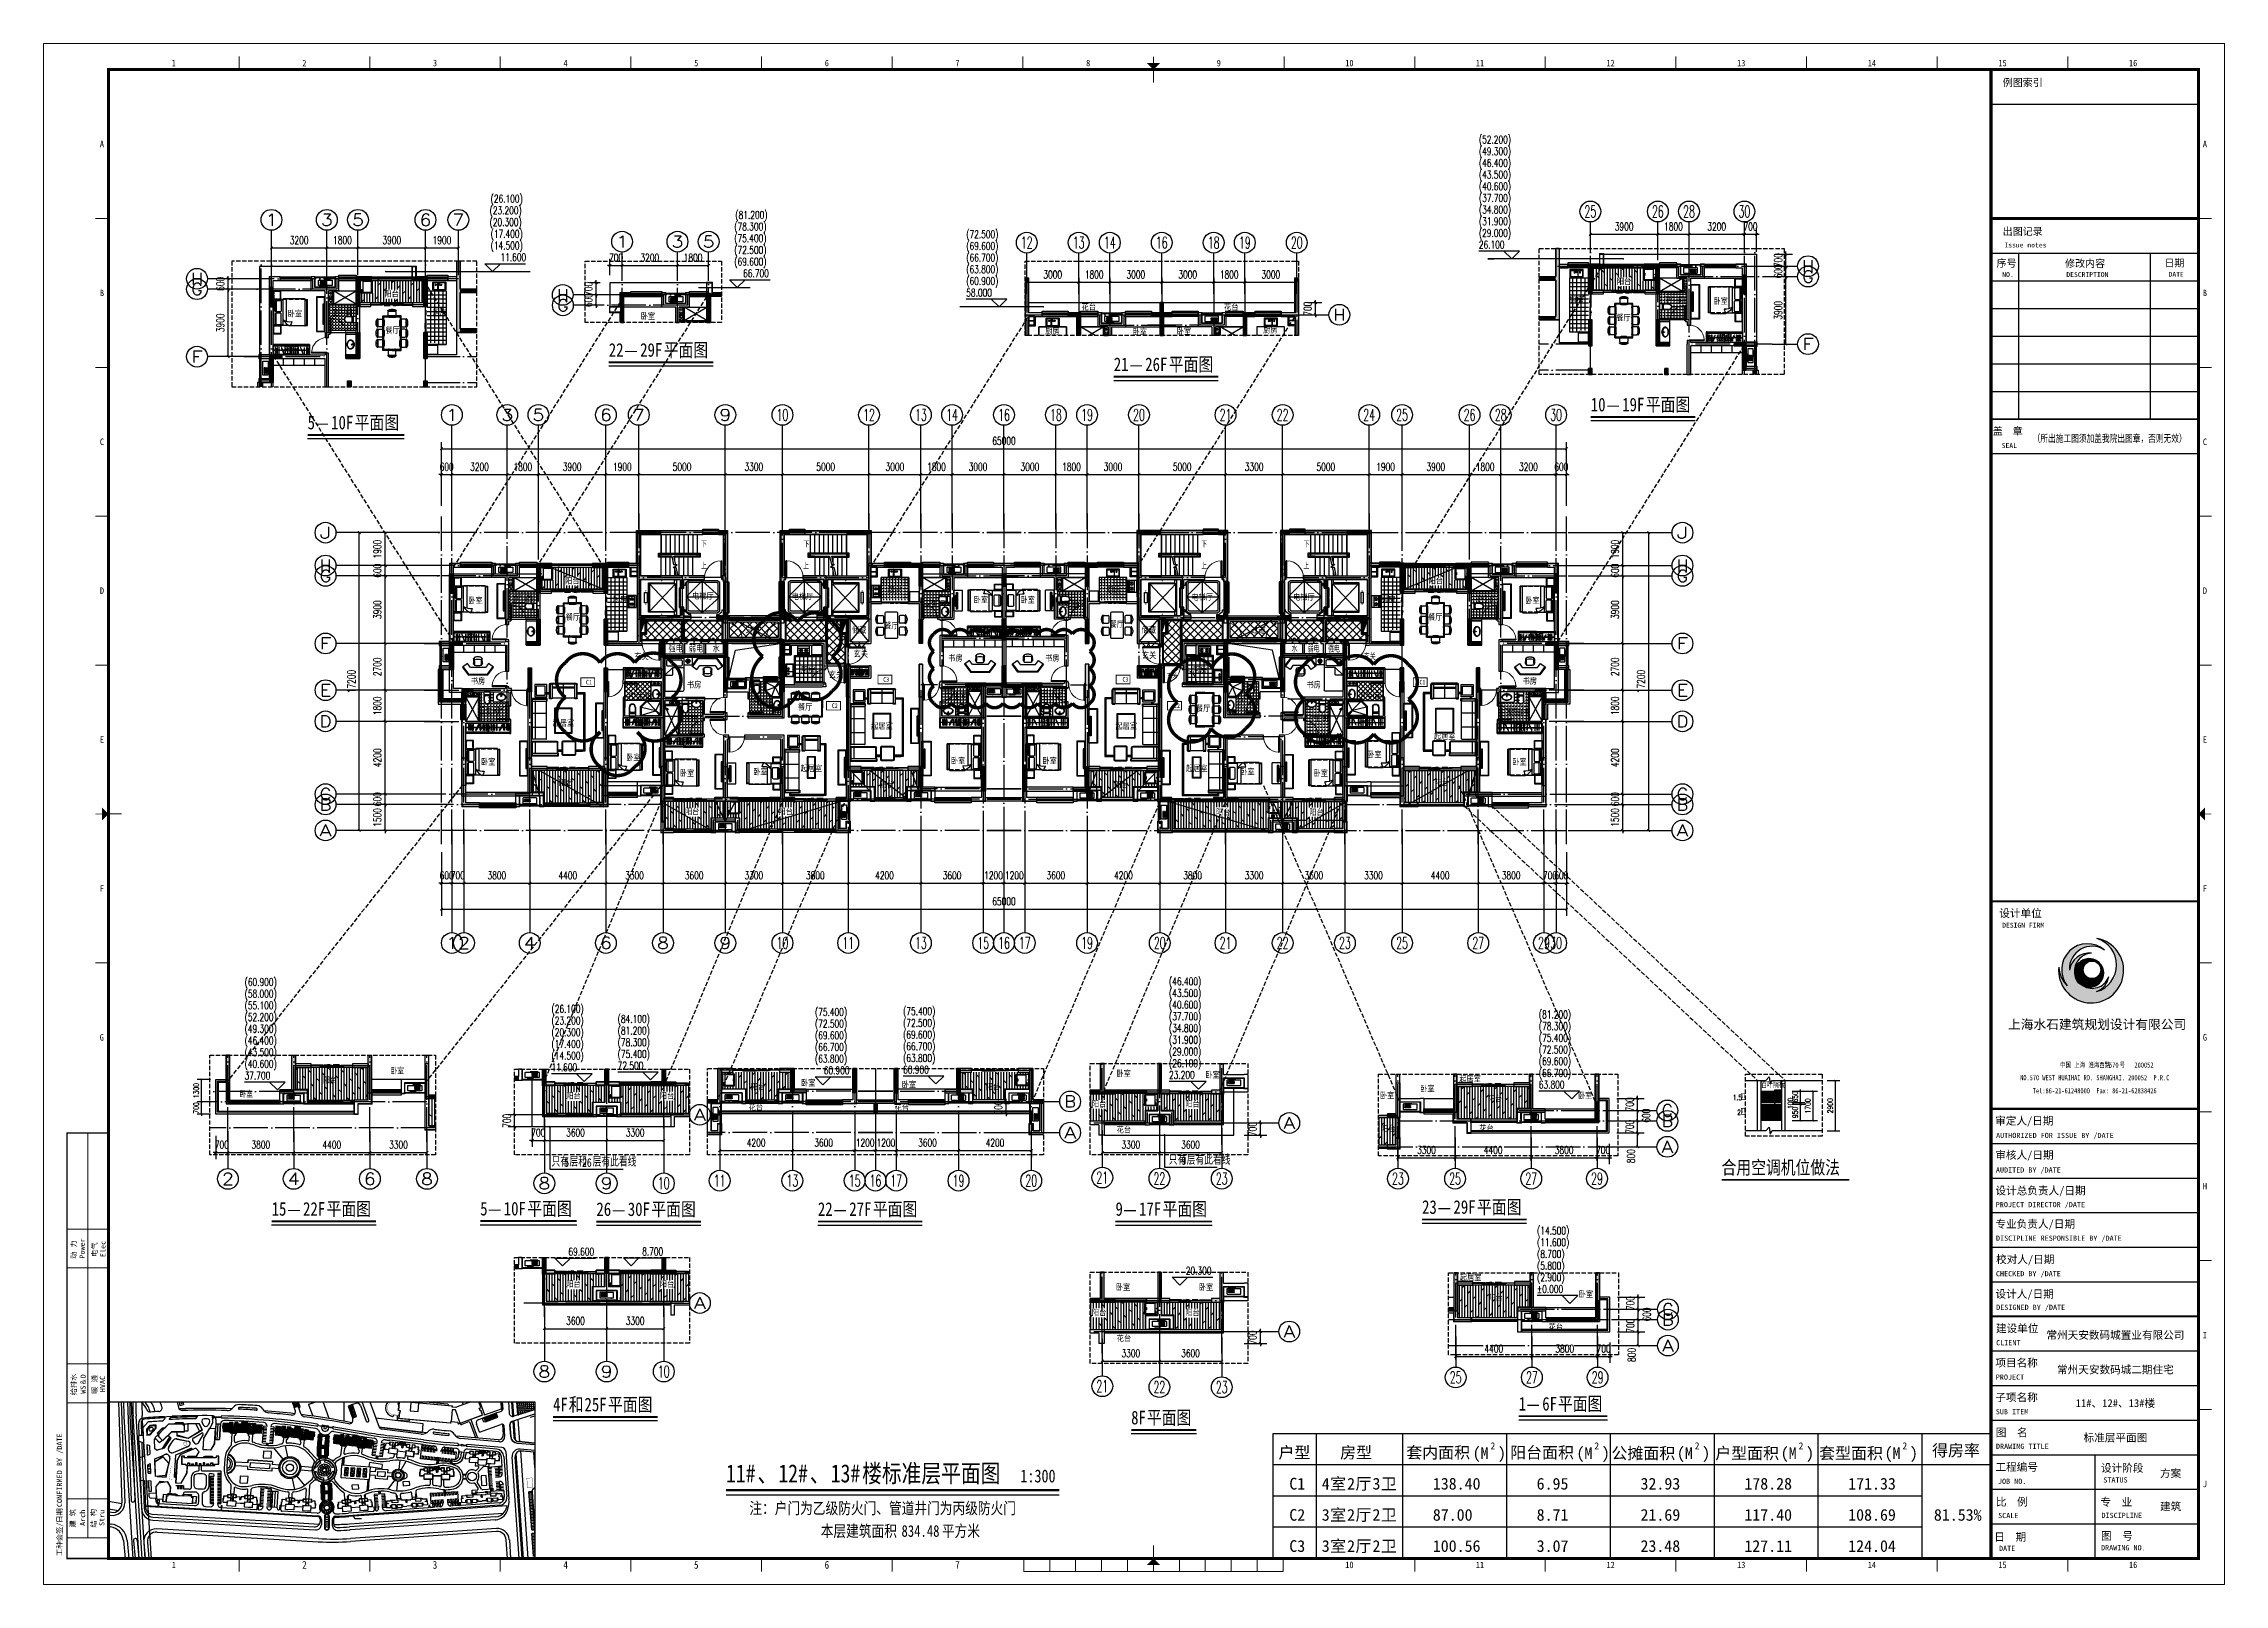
# Model space of a CAD drawing. Extents: x 802298 to 1915382, y -2285475 to -1340051.
# Drawn here: x 1323603 to 1449603, y -2285475 to -2196480 of the extents above; entities outside this region: 1.
import ezdxf
from ezdxf.enums import TextEntityAlignment as Align

# ---------------------------------------------------------------- set-up
doc = ezdxf.new("R2010")
doc.units = 0
doc.header["$LTSCALE"] = 1000
doc.header["$MEASUREMENT"] = 0
for name, pattern in [('DASH', [0.35, 0.25, -0.1]), ('DASHDOT2', [0.5, 0.25, -0.125, 0, -0.125]), ('DASHED', [0.75, 0.5, -0.25]), ('DOTE', [2.42, 2, -0.2, 0.02, -0.2]), ('HIDDEN', [0.375, 0.25, -0.125]), ('k施-虚线', [4.5, 3, -1.5])]:
    doc.linetypes.add(name, pattern=pattern)
doc.layers.get('0').update_dxf_attribs({"linetype": 'CONTINUOUS'})
doc.layers.get('Defpoints').update_dxf_attribs({"linetype": 'CONTINUOUS'})
for name, color, linetype in [('1', 3, 'CONTINUOUS'), ('8', 8, 'CONTINUOUS'), ('AXIS', 3, 'CONTINUOUS'), ('AXIS_TEXT', 7, 'CONTINUOUS'), ('BALCONY', 6, 'CONTINUOUS'), ('DIM_LEAD', 3, 'CONTINUOUS'), ('DIM_SYMB', 3, 'CONTINUOUS'), ('DOTE', 1, 'CONTINUOUS'), ('LM-粗', 255, 'CONTINUOUS'), ('PUB_DIM', 3, 'CONTINUOUS'), ('PUB_HATCH', 8, 'CONTINUOUS'), ('PUB_TEXT', 7, 'CONTINUOUS'), ('STAIR', 2, 'CONTINUOUS'), ('tk', 253, 'CONTINUOUS'), ('WALL', 9, 'CONTINUOUS'), ('WINDOW', 4, 'CONTINUOUS'), ('修改', 6, 'CONTINUOUS'), ('厨卫', 154, 'CONTINUOUS'), ('填充', 8, 'CONTINUOUS'), ('家具', 33, 'CONTINUOUS'), ('平面填充', 252, 'CONTINUOUS'), ('建筑', 7, 'CONTINUOUS'), ('户型实用率', 140, 'CONTINUOUS'), ('看线', 5, 'CONTINUOUS'), ('窗檐', 6, 'CONTINUOUS'), ('结构', 7, 'CONTINUOUS'), ('绿化', 72, 'CONTINUOUS'), ('造型墙', 55, 'CONTINUOUS')]:
    doc.layers.add(name, color=color, linetype=linetype)
for name, color, linetype, lineweight in [('保温', 150, 'CONTINUOUS', 9), ('图框', 7, 'CONTINUOUS', 5), ('栏杆百叶', 36, 'CONTINUOUS', 9)]:
    doc.layers.add(name, color=color, linetype=linetype, lineweight=lineweight)
doc.layers.add('面积－户', color=2, linetype='CONTINUOUS', plot=False)
doc.styles.add('_TCH_AXIS', font='COMPLEX', dxfattribs={"bigfont": 'GBCBIG'})
doc.styles.add('_TCH_DIM', font='SIMPLEX', dxfattribs={"bigfont": 'GBCBIG'})
doc.styles.add('COMPLEX', font='COMPLEX')
doc.styles.add('DIM_FONT', font='SIMPLEX', dxfattribs={"width": 0.7, "bigfont": 'GBCBIG'})
doc.styles.add('HT', font='SIMHEI.TTF')
doc.styles.add('TKZ1', font='SIMHEI.TTF', dxfattribs={"width": 0.7})
doc.styles.add('图签栏', font='SimSun.ttf')
doc.styles.add('样式 1', font='SIMHEI.TTF', dxfattribs={"width": 0.65, "height": 500})
doc.styles.add('黑体', font='SIMHEI.TTF', dxfattribs={"width": 0.8})
doc.dimstyles.new('DIMN', dxfattribs={"dimtxt": 300, "dimasz": 100, "dimexe": 250, "dimexo": 300, "dimgap": 150, "dimtad": 1, "dimdec": 0, "dimzin": 0, "dimdsep": 46, "dimtxsty": 'DIM_FONT', "dimblk": 'ARCHTICK', "dimcen": 0.09, "dimclrt": 7, "dimazin": 2, "dimtfac": 1, "dimtdec": 0, "dimtix": 1, "dimtmove": 2, "dimatfit": 3, "dimfxl": 0, "dimtolj": 1, "dimtzin": 0, "dimarcsym": 0})
doc.dimstyles.new('DIMN150', dxfattribs={"dimscale": 1.5, "dimtxt": 300, "dimasz": 100, "dimexe": 250, "dimexo": 300, "dimgap": 150, "dimtad": 1, "dimdec": 0, "dimzin": 0, "dimdsep": 46, "dimtxsty": 'DIM_FONT', "dimblk": 'ARCHTICK', "dimcen": 0.09, "dimclrt": 7, "dimazin": 2, "dimtfac": 1, "dimtdec": 0, "dimtix": 1, "dimtmove": 2, "dimatfit": 3, "dimfxl": 0, "dimtolj": 1, "dimtzin": 0, "dimarcsym": 0})
pattern_1 = [(90, (-447984.32, -792396.2), (-158.748412, 1e-14), []), (135, (-447984.3, -792396.2), (-317.49661, -317.49661), [224.50425, -449.008])]
pattern_2 = [(0, (425741.8, -788134.24), (0, 174.625), [127, -47.625]), (90, (425741.8, -788134.24), (-174.625, 1e-14), [127, -47.625])]
pattern_3 = [(45, (425441.8, -788134.24), (-224.506403, 224.506403), []), (135, (425441.8, -788134.24), (-224.506403, -224.506403), [])]
pattern_4 = [(135, (2303839.1, -788134.24), (224.506403, 224.506403), []), (45, (2303839.1, -788134.24), (224.506403, -224.506403), [])]
pattern_5 = [(180, (2332439.11, -788134.24), (-1e-07, 174.625), [127, -47.625]), (90, (2332439.11, -788134.24), (174.625, 1e-07), [127, -47.625])]
pattern_6 = [(135, (2332739.1, -788134.24), (224.5064, 224.506403), []), (45, (2332739.1, -788134.24), (224.506403, -224.5064), [])]
pattern_7 = [(0, (0, 0), (0, 174.625), [127, -47.625]), (90, (0, 0), (-174.625, 1e-14), [127, -47.625])]

msp = doc.modelspace()

# ---------------------------------------------------------------- texts
at = {"layer": '1', "color": 7, "style": '图签栏'}
for s, height, p in [('11#、12#、13#楼', 449.465, (1443305.9, -2275231.4)), ('标准层平面图', 449.46, (1443305.9, -2277229.1))]:
    msp.add_text(s, height=height, dxfattribs=at).set_placement(p, align=Align.CENTER)
at = {"layer": 'PUB_TEXT'}
for s, height, style, width, p in [('(52.200)', 446.25, '_TCH_DIM', 0.705882, (1406528.3, -2202243.4)), ('(49.300)', 446.25, '_TCH_DIM', 0.705882, (1406528.3, -2202918.4)), ('(46.400)', 446.25, '_TCH_DIM', 0.705882, (1406528.3, -2203593.4)), ('(43.500)', 446.25, '_TCH_DIM', 0.705882, (1406528.3, -2204268.4)), ('(40.600)', 446.25, '_TCH_DIM', 0.705882, (1406528.3, -2204943.4)), ('(23.200)', 446.25, '_TCH_DIM', 0.705882, (1349368.6, -2206340.3)), ('(26.100)', 446.25, '_TCH_DIM', 0.705882, (1349428.6, -2205665.3)), ('(81.200)', 446.25, '_TCH_DIM', 0.705882, (1363569.2, -2206595.5)), ('(37.700)', 446.25, '_TCH_DIM', 0.705882, (1406528.3, -2205618.4)), ('(34.800)', 446.25, '_TCH_DIM', 0.705882, (1406528.3, -2206293.4)), ('(20.300)', 446.25, '_TCH_DIM', 0.705882, (1349368.6, -2207015.3)), ('(17.400)', 446.25, '_TCH_DIM', 0.705882, (1349428.6, -2207690.3)), ('(78.300)', 446.25, '_TCH_DIM', 0.705882, (1363509.2, -2207270.5)), ('(75.400)', 446.25, '_TCH_DIM', 0.705882, (1363509.2, -2207945.5)), ('(72.500)', 446.25, '_TCH_DIM', 0.705882, (1376910.6, -2207713.7)), ('(31.900)', 446.25, '_TCH_DIM', 0.705882, (1406528.3, -2206968.4)), ('(29.000)', 446.25, '_TCH_DIM', 0.705882, (1406528.3, -2207643.4)), ('(14.500)', 446.25, '_TCH_DIM', 0.705882, (1349428.6, -2208365.3)), ('11.600', 446.25, '_TCH_DIM', 0.705882, (1349998.6, -2209040.3)), ('(72.500)', 446.25, '_TCH_DIM', 0.705882, (1363509.2, -2208620.5)), ('(69.600)', 446.25, '_TCH_DIM', 0.705882, (1363509.2, -2209295.5)), ('(69.600)', 446.25, '_TCH_DIM', 0.705882, (1376910.6, -2208388.7)), ('(66.700)', 446.25, '_TCH_DIM', 0.705882, (1376910.6, -2209063.7)), ('26.100', 446.25, '_TCH_DIM', 0.705882, (1406528.3, -2208318.4)), ('66.700', 446.25, '_TCH_DIM', 0.705882, (1364019.2, -2209970.5)), ('(63.800)', 446.25, '_TCH_DIM', 0.705882, (1376910.6, -2209738.7)), ('(60.900)', 446.25, '_TCH_DIM', 0.705882, (1376910.6, -2210413.7)), ('58.000', 446.25, '_TCH_DIM', 0.705882, (1376910.6, -2211088.7)), ('22', 784.18, '黑体', 0.8, (1356256.1, -2214564.1)), ('29F', 784.18, '黑体', 0.8, (1358070.8, -2214564.1)), ('平面图', 784.18, '黑体', 0.8, (1359431.8, -2214564.1)), ('—', 784.2, '黑体', 0.8, (1357163.4, -2214564.1)), ('21', 784.18, '黑体', 0.8, (1385435.3, -2215395.9)), ('—', 784.2, '黑体', 0.8, (1386342.6, -2215395.9)), ('26F', 784.18, '黑体', 0.8, (1387249.9, -2215395.9)), ('平面图', 784.18, '黑体', 0.8, (1388611, -2215395.9)), ('10', 784.18, '黑体', 0.8, (1412996.4, -2217719.7)), ('—', 784.2, '黑体', 0.8, (1413903.7, -2217719.7)), ('19F', 784.18, '黑体', 0.8, (1414811.1, -2217719.7)), ('平面图', 784.18, '黑体', 0.8, (1416172.1, -2217719.7)), ('5', 784.2, '黑体', 0.8, (1338854.6, -2218759.2)), ('—', 784.2, '黑体', 0.8, (1339308.3, -2218759.2)), ('10F', 784.18, '黑体', 0.8, (1340215.7, -2218759.2)), ('平面图', 784.18, '黑体', 0.8, (1341576.7, -2218759.2)), ('电梯厅', 350, '黑体', 0.85, (1361068.6, -2228554)), ('电梯厅', 350, '黑体', 0.85, (1366821.7, -2228586.1)), ('电梯厅', 350, '黑体', 0.85, (1389911.5, -2228615.4)), ('电梯厅', 350, '黑体', 0.85, (1395792.4, -2228615.4)), ('过道', 350, '黑体', 0.85, (1364155.7, -2230526.8)), ('过道', 350, '黑体', 0.85, (1393380, -2230526.8)), ('C1', 261.39, '黑体', 0.8, (1354942, -2233491.8)), ('C3', 261.39, '黑体', 0.8, (1372112.6, -2233333.5)), ('C2', 261.39, '黑体', 0.8, (1369142.3, -2234852.3)), ('(46.400)', 446.25, '_TCH_DIM', 0.705882, (1388625.4, -2250870)), ('(60.900)', 446.25, '_TCH_DIM', 0.705882, (1335215.6, -2250909)), ('(58.000)', 446.25, '_TCH_DIM', 0.705882, (1335215.6, -2251584)), ('(43.500)', 446.25, '_TCH_DIM', 0.705882, (1388625.4, -2251545)), ('(55.100)', 446.25, '_TCH_DIM', 0.705882, (1335215.6, -2252259)), ('(52.200)', 446.25, '_TCH_DIM', 0.705882, (1335215.6, -2252934)), ('(26.100)', 446.25, '_TCH_DIM', 0.705882, (1352945.2, -2252455.1)), ('(23.200)', 446.25, '_TCH_DIM', 0.705882, (1352945.2, -2253130.1)), ('(84.100)', 446.25, '_TCH_DIM', 0.705882, (1356771, -2253036.8)), ('(75.400)', 446.25, '_TCH_DIM', 0.705882, (1368167.8, -2252639)), ('(72.500)', 446.25, '_TCH_DIM', 0.705882, (1368167.8, -2253314)), ('(75.400)', 446.25, '_TCH_DIM', 0.705882, (1373259.8, -2252591.2)), ('(72.500)', 446.25, '_TCH_DIM', 0.705882, (1373259.8, -2253266.2)), ('(40.600)', 446.25, '_TCH_DIM', 0.705882, (1388625.4, -2252220)), ('(37.700)', 446.25, '_TCH_DIM', 0.705882, (1388625.4, -2252895)), ('(81.200)', 446.25, '_TCH_DIM', 0.705882, (1409992.7, -2252781.5)), ('(49.300)', 446.25, '_TCH_DIM', 0.705882, (1335215.6, -2253609)), ('(46.400)', 446.25, '_TCH_DIM', 0.705882, (1335215.6, -2254284)), ('(20.300)', 446.25, '_TCH_DIM', 0.705882, (1352945.2, -2253805.1)), ('(17.400)', 446.25, '_TCH_DIM', 0.705882, (1352945.2, -2254480.1)), ('(81.200)', 446.25, '_TCH_DIM', 0.705882, (1356771, -2253711.8)), ('(78.300)', 446.25, '_TCH_DIM', 0.705882, (1356771, -2254386.8)), ('(69.600)', 446.25, '_TCH_DIM', 0.705882, (1368167.8, -2253989)), ('(66.700)', 446.25, '_TCH_DIM', 0.705882, (1368167.8, -2254664)), ('(69.600)', 446.25, '_TCH_DIM', 0.705882, (1373259.8, -2253941.2)), ('(66.700)', 446.25, '_TCH_DIM', 0.705882, (1373259.8, -2254616.2)), ('(34.800)', 446.25, '_TCH_DIM', 0.705882, (1388625.4, -2253570)), ('(31.900)', 446.25, '_TCH_DIM', 0.705882, (1388625.4, -2254245)), ('(78.300)', 446.25, '_TCH_DIM', 0.705882, (1409992.7, -2253456.5)), ('(75.400)', 446.25, '_TCH_DIM', 0.705882, (1409992.7, -2254131.5)), ('(43.500)', 446.25, '_TCH_DIM', 0.705882, (1335215.6, -2254959)), ('(40.600)', 446.25, '_TCH_DIM', 0.705882, (1335215.6, -2255634)), ('(14.500)', 446.25, '_TCH_DIM', 0.705882, (1352945.2, -2255155.1)), ('11.600', 446.25, '_TCH_DIM', 0.705882, (1352945.2, -2255830.1)), ('72.500', 446.25, '_TCH_DIM', 0.705882, (1356771, -2255736.8)), ('(75.400)', 446.25, '_TCH_DIM', 0.705882, (1356771, -2255061.8)), ('(63.800)', 446.25, '_TCH_DIM', 0.705882, (1368167.8, -2255339)), ('(63.800)', 446.25, '_TCH_DIM', 0.705882, (1373259.8, -2255291.2)), ('(29.000)', 446.25, '_TCH_DIM', 0.705882, (1388625.4, -2254920)), ('(26.100)', 446.25, '_TCH_DIM', 0.705882, (1388625.4, -2255595)), ('(72.500)', 446.25, '_TCH_DIM', 0.705882, (1409992.7, -2254806.5)), ('(69.600)', 446.25, '_TCH_DIM', 0.705882, (1409992.7, -2255481.5)), ('37.700', 446.25, '_TCH_DIM', 0.705882, (1335215.6, -2256309)), ('60.900', 446.25, '_TCH_DIM', 0.705882, (1368677.8, -2256014)), ('60.900', 446.25, '_TCH_DIM', 0.705882, (1373259.8, -2255966.2)), ('23.200', 446.25, '_TCH_DIM', 0.705882, (1388625.4, -2256270)), ('(66.700)', 446.25, '_TCH_DIM', 0.705882, (1409992.7, -2256156.5)), ('63.800', 446.25, '_TCH_DIM', 0.705882, (1409992.7, -2256831.5)), ('1.5', 297.5, '_TCH_DIM', 0.705882, (1421189.8, -2257504.9)), ('2', 297.5, '_TCH_DIM', 0.705882, (1421449.8, -2258360.3)), ('5', 446.2, '_TCH_DIM', 0.705882, (1353683.7, -2261337.1)), ('26', 446.25, '_TCH_DIM', 0.705882, (1354720.9, -2261337.1)), ('9', 446.2, '_TCH_DIM', 0.705882, (1389348.5, -2261227.1)), ('合用空调机位做法', 784.18, '黑体', 0.8, (1420547.3, -2261784.5)), ('15', 784.18, '黑体', 0.8, (1336777, -2264177.1)), ('—', 784.2, '黑体', 0.8, (1337684.3, -2264177.1)), ('22F', 784.18, '黑体', 0.8, (1338591.7, -2264177.1)), ('平面图', 784.18, '黑体', 0.8, (1339952.7, -2264177.1)), ('5', 784.2, '黑体', 0.8, (1348826.9, -2264163.8)), ('—', 784.2, '黑体', 0.8, (1349280.6, -2264163.8)), ('10F', 784.18, '黑体', 0.8, (1350187.9, -2264163.8)), ('平面图', 784.18, '黑体', 0.8, (1351548.9, -2264163.8)), ('26', 784.18, '黑体', 0.8, (1355540.9, -2264195.8)), ('—', 784.2, '黑体', 0.8, (1356448.3, -2264195.8)), ('30F', 784.18, '黑体', 0.8, (1357355.6, -2264195.8)), ('平面图', 784.18, '黑体', 0.8, (1358716.6, -2264195.8)), ('22', 784.18, '黑体', 0.8, (1368335.8, -2264189.4)), ('—', 784.2, '黑体', 0.8, (1369243.1, -2264189.4)), ('27F', 784.18, '黑体', 0.8, (1370150.5, -2264189.4)), ('平面图', 784.18, '黑体', 0.8, (1371511.5, -2264189.4)), ('9', 784.2, '黑体', 0.8, (1385532, -2264185.4)), ('—', 784.2, '黑体', 0.8, (1385985.7, -2264185.4)), ('17F', 784.18, '黑体', 0.8, (1386893, -2264185.4)), ('平面图', 784.18, '黑体', 0.8, (1388254, -2264185.4)), ('23', 784.18, '黑体', 0.8, (1403245.9, -2264071.3)), ('—', 784.2, '黑体', 0.8, (1404153.2, -2264071.3)), ('29F', 784.18, '黑体', 0.8, (1405060.5, -2264071.3)), ('平面图', 784.18, '黑体', 0.8, (1406421.6, -2264071.3)), ('(14.500)', 446.25, '_TCH_DIM', 0.705882, (1409889.5, -2265267.1)), ('(11.600)', 446.25, '_TCH_DIM', 0.705882, (1409889.5, -2265942.1)), ('69.600', 446.25, '_TCH_DIM', 0.705882, (1353923.3, -2266477)), ('8.700', 446.25, '_TCH_DIM', 0.705882, (1358186.4, -2266471.7)), ('(8.700)', 446.25, '_TCH_DIM', 0.705882, (1409889.5, -2266617.1)), ('20.300', 446.25, '_TCH_DIM', 0.705882, (1389597.1, -2267585.5)), ('(5.800)', 446.25, '_TCH_DIM', 0.705882, (1409889.5, -2267292.1)), ('(2.900)', 446.25, '_TCH_DIM', 0.705882, (1409889.5, -2267967.1)), ('%%P0.000', 446.25, '_TCH_DIM', 0.705882, (1409889.5, -2268642.1)), ('4F', 784.18, '黑体', 0.8, (1353037.8, -2275478.7)), ('和', 784.2, '黑体', 0.8, (1353945.1, -2275478.7)), ('25F', 784.18, '黑体', 0.8, (1354852.5, -2275478.7)), ('平面图', 784.18, '黑体', 0.8, (1356213.5, -2275478.7)), ('8F', 784.18, '黑体', 0.8, (1386439.3, -2276232.4)), ('平面图', 784.18, '黑体', 0.8, (1387346.7, -2276232.4)), ('1', 784.2, '黑体', 0.8, (1408829.6, -2275433.7)), ('—', 784.2, '黑体', 0.8, (1409283.3, -2275433.7)), ('6F', 784.18, '黑体', 0.8, (1410190.6, -2275433.7)), ('平面图', 784.18, '黑体', 0.8, (1411098, -2275433.7)), ('11#', 1045.57, '黑体', 0.8, (1363031, -2279585.9)), ('、', 1045.6, '黑体', 0.8, (1364845.6, -2279585.9)), ('12#', 1045.57, '黑体', 0.8, (1366055.4, -2279585.9)), ('、', 1045.6, '黑体', 0.8, (1367870.1, -2279585.9)), ('13#', 1045.57, '黑体', 0.8, (1369079.9, -2279585.9)), ('楼标准层平面图', 1045.57, '黑体', 0.8, (1370894.6, -2279585.9)), ('1:300', 746.84, '黑体', 0.8, (1380037.7, -2279585.9)), ('注：户门为乙级防火门、管道井门为丙级防火门', 672.152, '黑体', 0.8, (1364379.3, -2281409)), ('本层建筑面积', 672.15, '黑体', 0.8, (1368502.8, -2282727)), ('834.48', 672.15, '黑体', 0.8, (1373169.2, -2282727)), ('平方米', 672.15, '黑体', 0.8, (1375502.3, -2282727))]:
    msp.add_text(s, height=height, dxfattribs=dict(at, style=style, width=width)).set_placement(p)
at = {"layer": 'PUB_TEXT', "style": '黑体'}
for s, width, p in [('阳台', 0.85, (1414907.4, -2210381.5)), ('阳台', 0.85, (1414925.2, -2210381.5)), ('阳台', 0.85, (1343702.6, -2211105.1)), ('阳台', 0.85, (1343720.4, -2211105.1)), ('厨房', 0.85, (1412164.9, -2211459)), ('卫生间', 0.85, (1417831.5, -2211454.5)), ('卧室', 0.85, (1420498.5, -2211521.3)), ('卧室', 0.85, (1338120.9, -2212244.9)), ('卫生间', 0.85, (1340835, -2212178.1)), ('厨房', 0.85, (1346486.5, -2212182.6)), ('卧室', 0.85, (1358517.1, -2212391.3)), ('花台', 0.85, (1383989.5, -2211852.6)), ('花台', 0.85, (1392222.1, -2211865.7)), ('餐厅', 0.85, (1414885.7, -2212476.7)), ('餐厅', 0.85, (1343762.2, -2213200.3)), ('厨房', 0.85, (1381890.3, -2213248.5)), ('卧室', 0.85, (1386932.1, -2213287, 0)), ('卧室', 0.85, (1389489.5, -2213256, 0)), ('厨房', 0.85, (1394483.5, -2213185.4)), ('壁橱', 0.85, (1420739.5, -2213636.4)), ('壁橱', 0.85, (1337893.4, -2214360)), ('阳台', 0.85, (1354146, -2227671.8)), ('阳台', 0.85, (1404028.2, -2227671.8)), ('阳台', 0.85, (1404046, -2227671.8)), ('卧室', 0.85, (1348548.1, -2228811.5)), ('卫生间', 0.85, (1351253.1, -2228744.8)), ('厨房', 0.85, (1356907.5, -2228749.3)), ('厨房', 0.85, (1372770, -2228202.4)), ('卫生间', 0.85, (1375069.2, -2229020.5)), ('卧室', 0.85, (1377750.8, -2228770.4, 0)), ('卧室', 0.85, (1380459.3, -2228774.3, 0)), ('卫生间', 0.85, (1383149.5, -2229036.3)), ('厨房', 0.85, (1385423.1, -2228204.3)), ('厨房', 0.85, (1401285.6, -2228749.3)), ('卫生间', 0.85, (1406952.2, -2228744.8)), ('卧室', 0.85, (1409619.2, -2228811.5)), ('餐厅', 0.85, (1354183.9, -2229766.9)), ('储藏', 0.85, (1370721.5, -2230516.4)), ('餐厅', 0.85, (1372581.2, -2230267.4)), ('壁橱', 0.85, (1378011.7, -2230589.7, 0)), ('壁橱', 0.85, (1380211.7, -2230589.7, 0)), ('餐厅', 0.85, (1385605, -2230185.8)), ('储藏', 0.85, (1387462.2, -2230516.4)), ('餐厅', 0.85, (1404006.5, -2229766.9)), ('壁橱', 0.85, (1348360.2, -2230889.7)), ('壁橱', 0.85, (1409860.2, -2230926.6)), ('厨房', 0.85, (1367776.3, -2232821.1)), ('书房', 0.85, (1376290.9, -2232136.4)), ('书房', 0.85, (1381887.3, -2232136.4)), ('厨房', 0.85, (1390416.8, -2232821.1)), ('书房', 0.85, (1348705.5, -2233466.4)), ('卫生间', 0.85, (1358078.2, -2234369.5)), ('书房', 0.85, (1361189.1, -2233680.9)), ('卫生间', 0.85, (1376331.4, -2234341.4)), ('卫生间', 0.85, (1381873.9, -2234341.4)), ('书房', 0.85, (1396989.1, -2233680.9)), ('卫生间', 0.85, (1400189.4, -2234339.6)), ('书房', 0.85, (1409472.7, -2233466.4)), ('卫生间', 0.85, (1349327, -2235193.5)), ('卫生间', 0.85, (1360836.8, -2235640, 0)), ('卫生间', 0.85, (1365051.7, -2234654.7)), ('餐厅', 0.85, (1367602.7, -2234965.1)), ('餐厅', 0.85, (1390598, -2235042.9)), ('卫生间', 0.85, (1393153.6, -2234654.7)), ('卫生间', 0.85, (1397197.4, -2235635.5, 0)), ('卫生间', 0.85, (1408738.1, -2235213.6)), ('壁橱', 0.85, (1349305.7, -2236220.4)), ('起居室', 0.85, (1353634.5, -2235891.2)), ('壁橱', 0.85, (1358219.5, -2235866.4, 0)), ('起居室', 0.85, (1372034.5, -2236061.9)), ('壁橱', 0.85, (1376641, -2235875.7, 0)), ('壁橱', 0.85, (1381605.9, -2235861.8, 0)), ('起居室', 0.85, (1386157.3, -2236061.9)), ('壁橱', 0.85, (1399973.2, -2235923.8, 0)), ('起居室', 0.85, (1404557.3, -2236661.9)), ('壁橱', 0.85, (1408941, -2236175.7, 0)), ('卧室', 0.85, (1349295.9, -2238132.9)), ('卧室', 0.85, (1357676.6, -2237874.9, 0)), ('壁橱', 0.85, (1360619.5, -2236966.4)), ('卧室', 0.85, (1376439.3, -2238069.8)), ('卧室', 0.85, (1381728, -2238069.8)), ('壁橱', 0.85, (1397641, -2236975.7, 0)), ('卧室', 0.85, (1400490.7, -2237708.3, 0)), ('卧室', 0.85, (1408871.5, -2238132.9)), ('阳台', 0.85, (1353785.7, -2239328.7)), ('卧室', 0.85, (1360776, -2238788.7)), ('卧室', 0.85, (1365013.3, -2238703.6)), ('起居室', 0.85, (1367960.4, -2238508.5)), ('起居室', 0.85, (1390231.4, -2238508.5)), ('卧室', 0.85, (1393154, -2238703.6)), ('卧室', 0.85, (1397391.4, -2238788.7)), ('阳台', 0.85, (1404388.5, -2239328.7)), ('阳台', 0.85, (1372306, -2239447.5)), ('阳台', 0.85, (1385868.1, -2239447.5)), ('阳台', 0.85, (1361076.5, -2240998.3)), ('阳台', 0.85, (1366472, -2240998.3)), ('阳台', 0.85, (1391752.8, -2241048.9)), ('阳台', 0.85, (1397148.3, -2241048.9)), ('阳台', 0.8, (1340147.2, -2256511.4)), ('卧室', 0.8, (1344038.2, -2255972.5, 0)), ('阳台', 0.85, (1364880.3, -2256901)), ('卧室', 0.85, (1367785, -2256677.9)), ('卧室', 0.85, (1373598.8, -2256776.2)), ('阳台', 0.85, (1378442.4, -2256901)), ('卧室', 0.85, (1386003.1, -2256128.5)), ('卧室', 0.85, (1391137.3, -2256213.6)), ('卧室', 0.85, (1403554.7, -2257008, 0)), ('起居室', 0.85, (1406019.2, -2256439.1)), ('卧室', 0.8, (1335304.7, -2257316.7)), ('阳台', 0.85, (1354220, -2257420.4)), ('阳台', 0.85, (1359615.6, -2257420.4)), ('花台', 0.85, (1364745.6, -2258081.1)), ('花台', 0.85, (1373174.5, -2258109.4)), ('阳台', 0.85, (1384583.5, -2257895.4)), ('阳台', 0.85, (1389979.1, -2257895.4)), ('卧室', 0.85, (1401225.3, -2257405.7)), ('阳台', 0.85, (1407452.5, -2257603.8)), ('卧室', 0.85, (1412671.7, -2257403.4)), ('花台', 0.85, (1386018.5, -2259383.1)), ('阳台', 0.85, (1401295.7, -2259323.9)), ('花台', 0.85, (1406969.9, -2259302.9)), ('阳台', 0.85, (1354220, -2268296)), ('阳台', 0.85, (1359615.6, -2268296)), ('起居室', 0.85, (1406053.9, -2267919.9)), ('卧室', 0.85, (1385969.2, -2268479.9)), ('卧室', 0.85, (1390764, -2268477)), ('阳台', 0.85, (1407487.1, -2269084.6)), ('卧室', 0.85, (1412706.3, -2268884.2)), ('阳台', 0.85, (1384583.5, -2269942.4)), ('阳台', 0.85, (1389979.1, -2269942.4)), ('花台', 0.85, (1410973.3, -2270783.7)), ('花台', 0.85, (1386018.5, -2271430.1))]:
    msp.add_text(s, height=350, dxfattribs=dict(at, width=width)).set_placement(p, align=Align.CENTER)
at = {"layer": 'PUB_TEXT', "style": '_TCH_DIM'}
for s, height, p in [('下', 337.6, (1361585.5, -2225576.4)), ('下', 337.6, (1367505.6, -2225576.4)), ('下', 337.6, (1390485.5, -2225576.4)), ('下', 337.6, (1396405.6, -2225576.4)), ('上', 337.6, (1361585.5, -2226826.4)), ('上', 337.6, (1367486.9, -2226826.4)), ('上', 337.6, (1390485.5, -2226826.4)), ('上', 337.6, (1396386.9, -2226826.4)), ('百叶', 337.59, (1422836.8, -2256801.8)), ('隔板', 337.59, (1423532.5, -2256801.8)), ('匹', 337.6, (1421649.8, -2257504.9)), ('匹', 337.6, (1421649.8, -2258360.3)), ('只有', 506.38, (1352946.4, -2261337.1)), ('层和', 506.38, (1353983.7, -2261337.1)), ('层有此看线', 506.38, (1355320.9, -2261337.1)), ('只有', 506.38, (1388611.3, -2261227.1)), ('层有此看线', 506.38, (1389648.5, -2261227.1))]:
    msp.add_text(s, height=height, dxfattribs=at).set_placement(p)
at = {"layer": 'PUB_TEXT'}
for s, height, style, width, p in [('强电', 373.42, '黑体', 0.8, (1359702.4, -2231601.9)), ('弱电', 373.42, '黑体', 0.8, (1360877.3, -2231601.9)), ('水', 373.4, '黑体', 0.8, (1362248, -2231601.9)), ('水', 373.4, '样式 1', 0.65, (1395710.2, -2231601.9)), ('弱电', 373.42, '样式 1', 0.65, (1396642.1, -2231606.4)), ('强电', 373.42, '样式 1', 0.65, (1397819.8, -2231606.4)), ('玄关', 373.42, '黑体', 0.8, (1357728.4, -2232057.1)), ('玄关', 373.42, '黑体', 0.8, (1368964.4, -2233112.4)), ('玄关', 373.42, '黑体', 0.8, (1370397.1, -2231907.2)), ('玄关', 373.42, '黑体', 0.8, (1387052.5, -2231989.6)), ('玄关', 373.42, '样式 1', 0.65, (1399886.6, -2232057.1)), ('C3', 261.39, '黑体', 0.8, (1385938.4, -2233333.5)), ('玄关', 261.39, '黑体', 0.8, (1388518, -2233112.4)), ('C1', 261.39, '黑体', 0.8, (1403097.2, -2233491.8)), ('C2', 261.39, '黑体', 0.8, (1388912.2, -2234852.3))]:
    msp.add_text(s, height=height, rotation=0, dxfattribs=dict(at, style=style, width=width)).set_placement(p)
at = {"layer": '户型实用率', "color": 3, "style": 'HT'}
for s, height, p in [('户型', 675, (1394948.2, -2278197.2)), ('房型', 675, (1398512.4, -2278197.2)), ('套内面积', 675, (1402335.4, -2278197.2)), ('(M', 675, (1406167.3, -2278228.1, -9848.4)), ('2', 405, (1407199, -2277676.4)), (')', 675, (1407631.7, -2278228.1, -9848.4)), ('阳台面积', 675, (1408335.4, -2278197.2)), ('(M', 675, (1412167.3, -2278228.1, -9848.4)), ('2', 405, (1413199, -2277676.4)), (')', 675, (1413631.7, -2278228.1, -9848.4)), ('公摊面积', 675, (1414188.3, -2278238.3)), ('(M', 675, (1417968.1, -2278228.1, -9848.4)), ('2', 405, (1418999.8, -2277676.4)), (')', 675, (1419432.5, -2278228.1, -9848.4)), ('户型面积', 675, (1420188.3, -2278238.3)), ('(M', 675, (1423968.1, -2278228.1, -9848.4)), ('2', 405, (1424999.8, -2277676.4)), (')', 675, (1425432.5, -2278228.1, -9848.4)), ('套型面积', 675, (1426188.3, -2278238.3)), ('(M', 675, (1429968.1, -2278228.1, -9848.4)), ('2', 405, (1430999.8, -2277676.4)), (')', 675, (1431432.5, -2278228.1, -9848.4)), ('得房率', 675, (1432713.7, -2278074.5)), ('C1', 675, (1395577.4, -2279997.2)), ('室', 675, (1397938, -2279997.2)), ('2', 675, (1398914.2, -2279997.2)), ('厅', 675, (1399402.4, -2279997.2)), ('3', 675, (1400378.6, -2279997.3)), ('卫', 675, (1400866.8, -2279997.3)), ('138.40', 675, (1403867.7, -2279997.2)), ('6.95', 675, (1409867.7, -2279997.2)), ('32.93', 675, (1415867.7, -2279997.2)), ('178.28', 675, (1421867.7, -2279997.2)), ('171.33', 675, (1427867.7, -2279997.2)), ('4', 675, (1397449.8, -2279997.2)), ('C2', 675, (1395577.4, -2281797.2)), ('3', 675, (1397449.8, -2281797.2)), ('室', 675, (1397938, -2281797.2)), ('2', 675, (1398914.2, -2281797.2)), ('厅', 675, (1399402.4, -2281797.2)), ('2', 675, (1400378.6, -2281797.3)), ('卫', 675, (1400866.8, -2281797.3)), ('87.00', 675, (1403867.7, -2281797.2)), ('8.71', 675, (1409867.7, -2281797.2)), ('21.69', 675, (1415867.7, -2281797.2)), ('117.40', 675, (1421867.7, -2281797.2)), ('108.69', 675, (1427867.7, -2281797.2)), ('81.53%', 675, (1432819.3, -2281797.2)), ('C3', 675, (1395577.4, -2283597.2)), ('3', 675, (1397449.8, -2283597.2)), ('室', 675, (1397938, -2283597.2)), ('2', 675, (1398914.2, -2283597.2)), ('厅', 675, (1399402.4, -2283597.2)), ('2', 675, (1400378.6, -2283597.3)), ('卫', 675, (1400866.8, -2283597.3)), ('100.56', 675, (1403867.7, -2283597.2)), ('3.07', 675, (1409867.7, -2283597.2)), ('23.48', 675, (1415867.7, -2283597.2)), ('127.11', 675, (1421867.7, -2283597.2)), ('124.04', 675, (1427867.7, -2283597.2))]:
    msp.add_text(s, height=height, rotation=359.997887, dxfattribs=at).set_placement(p)

# ---------------------------------------------------------------- blocks, each defined once
blk = doc.blocks.new('A$C0C200289')
for p, q in [((-150, 72), (-150, 597)), ((600, 597), (-150, 597)), ((-144, 72), (-150, 72)), ((-150, 53), (-150, 62)), ((-144, 62), (-150, 62)), ((-144, 62), (-144, 72)), ((568, 22), (-118, 22)), ((500, 623), (-48, 623)), ((-48, 613), (-48, 623)), ((500, 613), (-48, 613)), ((499, 22), (499, 0)), ((500, 613), (500, 623)), ((535, 22), (535, 0)), ((594, 62), (594, 72)), ((594, 72), (600, 72)), ((594, 62), (600, 62)), ((600, 72), (600, 597)), ((600, 53), (600, 62)), ((499, 0), (535, 0))]:
    blk.add_line(p, q)
at = {"color": 251}
for p, q in [((594, 72), (-144, 72)), ((594, 62), (-144, 62))]:
    blk.add_line(p, q, dxfattribs=at)
for centre, start, end in [((-118, 53), 180, 270), ((568, 53), 270, 0)]:
    blk.add_arc(centre, 31.5, start, end)
blk = doc.blocks.new('A$C20CC1F58')
for p, q in [((0, 180), (0, 700)), ((360, 700), (0, 700)), ((360, 539), (0, 539)), ((20, 180), (20, 430)), ((360, 430), (340, 430)), ((340, 180), (340, 430)), ((360, 180), (360, 700))]:
    blk.add_line(p, q)
blk.add_lwpolyline([(340, 430), (337, 438), (328, 446), (313, 453), (293, 460), (269, 465), (241, 469), (211, 471), (180, 472), (149, 471), (119, 469), (91, 465), (67, 460), (47, 453), (32, 446), (23, 438), (20, 430)])
for radius in [180, 160]:
    blk.add_arc((180, 180), radius, 180, 0)
blk = doc.blocks.new('$0$C-D_B0A01EA002')
for p, q in [((-19, -23), (-19, -105)), ((17, -23), (17, -105))]:
    blk.add_line(p, q)
blk.add_lwpolyline([(-273, -200, 0.1301586), (-254, -273, 0.1064686), (-192, -341, 0.0842476), (-107, -384, 0.0732807), (2, -400, 0.0732807), (111, -384, 0.0842476), (196, -341, 0.1064686), (258, -273, 0.1301586), (277, -200, 0.1301586), (258, -127, 0.1064686), (196, -59, 0.0842476), (111, -16, 0.0732807), (2, 0, 0.0732807), (-107, -16, 0.0842476), (-192, -59, 0.1064686), (-254, -127, 0.1301586)], format="xyb", close=True)
for points in [[(-19, -50, 0.052133), (-101, -62, 0.0764679), (-179, -96, 0.1071363), (-237, -153, 0.1473733), (-255, -213, 0.1473733)], [(-255, -213, 0.1473733), (-237, -272, 0.1071363), (-179, -329, 0.0764679), (-101, -363, 0.0634153), (-1, -376, 0.0634153), (100, -363, 0.0764679), (178, -329, 0.1071363), (236, -272, 0.1473733), (254, -213, 0.1473733), (236, -153, 0.1071363), (178, -96, 0.0764679), (100, -62, 0.052133), (17, -50, 0.0634153)]]:
    blk.add_lwpolyline(points, format="xyb")
for centre, radius in [((-66, -34), 16.9), ((0, -142), 18.8), ((65, -34), 16.9)]:
    blk.add_circle(centre, radius)
for centre, radius, start, end in [((-1, -25), 22.2, 324.09564, 215.90436), ((-1, -25), 18.1, 354.93946, 185.06054), ((-1, -72), 37.8, 241.58082, 298.41918)]:
    blk.add_arc(centre, radius, start, end)
blk.add_point((0, 0))
blk = doc.blocks.new('MEI')
for p, q in [((-450, 8), (-450, -692)), ((50, 8), (-450, 8)), ((50, -692), (50, 8)), ((-450, -692), (50, -692)), ((-337, -642), (-337, -19)), ((-337, -19), (6, -19)), ((6, -642), (-337, -642)), ((-50, -19), (-50, -642)), ((-28, -52), (-16, -52)), ((-28, -525), (-16, -525)), ((-27, -143), (-16, -143)), ((-27, -616), (-16, -616)), ((-18, -62), (-2, -62)), ((-18, -127), (-18, -62)), ((-2, -127), (-18, -127)), ((-18, -600), (-18, -535)), ((-18, -535), (-2, -535)), ((-2, -600), (-18, -600)), ((-2, -62), (-2, -127)), ((-2, -535), (-2, -600)), ((6, -19), (6, -642))]:
    blk.add_line(p, q)
for centre, radius in [((-191, -184), 82.5), ((-191, -477), 82.5), ((-191, -184), 31.6), ((-191, -477), 31.6)]:
    blk.add_circle(centre, radius)
for centre, radius, start, end in [((139, -97), 177, 173.90173, 180), ((139, -97), 177, 180, 186.09827), ((139, -570), 177, 173.90173, 180), ((139, -570), 177, 180, 186.09827), ((56, -89), 94.4, 165.53687, 173.90173), ((56, -106), 94.4, 186.09827, 194.46313), ((56, -562), 94.4, 165.53687, 173.90173), ((56, -579), 94.4, 186.09827, 194.46313), ((5, -75), 41.3, 148.08944, 165.53687), ((5, -120), 41.3, 194.46313, 211.91056), ((5, -548), 41.3, 148.08944, 165.53687), ((5, -593), 41.3, 194.46313, 211.91056), ((-27, -56), 4.03, 90, 148.08944), ((-27, -139), 4.03, 211.91056, 270), ((-27, -529), 4.03, 90, 148.08944), ((-27, -612), 4.03, 211.91056, 270), ((149, -97), 177, 173.90173, 180), ((149, -97), 177, 180, 186.09827), ((149, -570), 177, 173.90173, 180), ((149, -570), 177, 180, 186.09827), ((-27, -56), 4.03, 72.05456, 90), ((67, -89), 94.4, 165.53687, 173.90173), ((67, -106), 94.4, 186.09827, 194.46313), ((-27, -529), 4.03, 72.05456, 90), ((67, -562), 94.4, 165.53687, 173.90173), ((67, -579), 94.4, 186.09827, 194.46313), ((15, -75), 41.3, 148.08944, 165.53687), ((15, -120), 41.3, 194.46313, 211.91056), ((15, -548), 41.3, 148.08944, 165.53687), ((15, -593), 41.3, 194.46313, 211.91056), ((-16, -56), 4.03, 90, 148.08944), ((-16, -139), 4.03, 211.91056, 270), ((-16, -529), 4.03, 90, 148.08944), ((-16, -612), 4.03, 211.91056, 270), ((-16, -56), 4.03, 31.91056, 90), ((-16, -139), 4.03, 270, 328.08944), ((-16, -529), 4.03, 31.91056, 90), ((-16, -612), 4.03, 270, 328.08944), ((-48, -75), 41.3, 18.91551, 31.91056), ((-48, -120), 41.3, 328.08944, 345.53687), ((-48, -548), 41.3, 18.91551, 31.91056), ((-48, -593), 41.3, 328.08944, 345.53687), ((-99, -106), 94.4, 345.53687, 347.53895), ((-99, -579), 94.4, 345.53687, 347.53895)]:
    blk.add_arc(centre, radius, start, end)
blk = doc.blocks.new('A$C1BE601A8')
for p, q in [((0, 0), (0, 450)), ((0, 450), (757, 450)), ((757, 0), (0, 0)), ((10, 10), (10, 440)), ((10, 440), (747, 440)), ((747, 10), (10, 10)), ((41, 393), (41, 50)), ((273, 408), (56, 408)), ((56, 35), (273, 35)), ((226, 300), (130, 300)), ((178, 248), (178, 348)), ((288, 50), (288, 393)), ((315, 427), (293, 411)), ((293, 411), (390, 273)), ((311, 393), (311, 50)), ((412, 288), (315, 427)), ((695, 408), (326, 408)), ((326, 35), (695, 35)), ((534, 300), (438, 300)), ((486, 248), (486, 348)), ((710, 50), (710, 393)), ((747, 440), (747, 10)), ((757, 450), (757, 0))]:
    blk.add_line(p, q)
for centre, radius in [((178, 300), 36.1), ((178, 300), 27.1), ((486, 300), 36.1), ((486, 300), 27.1)]:
    blk.add_circle(centre, radius)
for centre, radius, start, end in [((56, 393), 15, 90, 180), ((56, 50), 15, 180, 270), ((273, 393), 15, 0, 90), ((273, 50), 15, 270, 0), ((304, 419), 21.7, 342.60679, 267.3353), ((326, 393), 15, 90, 180), ((326, 50), 15, 180, 270), ((401, 281), 13.3, 214.97105, 34.97105), ((695, 393), 15, 0, 90), ((695, 50), 15, 270, 0)]:
    blk.add_arc(centre, radius, start, end)
blk = doc.blocks.new('A$C3CC255BA')
for p, q in [((125, 115), (125, 100)), ((242, 435), (242, 115)), ((257, 435), (257, 115)), ((375, 115), (375, 100))]:
    blk.add_line(p, q)
blk.add_lwpolyline([(500, 100), (0, 100), (0, 450), (500, 450)], close=True)
blk.add_lwpolyline([(550, 450), (550, 50), (0, 50)])
blk.add_lwpolyline([(465, 115), (35, 115, -0.4142136), (15, 135), (15, 415, -0.4142136), (35, 435), (465, 435, -0.4142136), (485, 415), (485, 135, -0.4142136)], format="xyb", close=True)
blk = doc.blocks.new('314223412355')
blk.add_line((0, -900), (0, 0))
at = {"layer": '厨卫'}
for p, q in [((0, 0), (-1200, 0)), ((-1200, 0), (-1200, -550)), ((-850, -900), (-1200, -550)), ((-1166, -505), (-1166, -91)), ((-1155, -500), (-1155, -102)), ((-1150, -522), (-339, -324)), ((-844, -850), (-1149, -545)), ((-839, -839), (-1138, -540)), ((-1136, -60), (-339, -305)), ((-1110, -34), (-105, -34)), ((-1099, -45), (-110, -45)), ((0, -900), (-850, -900)), ((-821, -851), (-326, -338)), ((-89, -866), (-804, -867)), ((-101, -855), (-799, -855)), ((-600, -900), (0, -900)), ((-59, -836), (-306, -338)), ((-302, -295), (-110, -45)), ((-296, -301), (-34, -105)), ((-77, -78), (-192, -146)), ((-146, -193), (-192, -146)), ((-146, -193), (-77, -78)), ((-45, -110), (-110, -45)), ((-34, -105), (-105, -34)), ((-45, -110), (-45, -799)), ((-34, -105), (-33, -810))]:
    blk.add_line(p, q, dxfattribs=at)
blk.add_lwpolyline([(0, 0), (-1200, 0), (-1200, -550), (-850, -900), (0, -900)], close=True, dxfattribs=at)
blk.add_circle((-317, -313), 24.5, dxfattribs=at)
for centre, start, end in [((-1110, -90), 90.03343, 180.03343), ((-1110, -505), 180.03343, 225.03343), ((-1099, -102), 90.03343, 180.03343), ((-1098, -500), 180.03343, 225.03343), ((-804, -810), 225.03343, 270.03343), ((-799, -799), 225.03343, 270.03343), ((-101, -799), 270.03343, 0.03343), ((-90, -810), 270.03343, 0.03343)]:
    blk.add_arc(centre, 56.2, start, end, dxfattribs=at)
blk = doc.blocks.new('asfafasfsafaffd')
at = {"ltscale": 0.5}
for points in [[(1611396, -1342192), (1614796, -1342192), (1614796, -1342392), (1611396, -1342392)], [(1607896, -1348692), (1607896, -1348892)], [(1604396, -1350392), (1602796, -1350392), (1602796, -1350192), (1604396, -1350192)], [(1618096, -1350692), (1617446, -1350692), (1617446, -1350492), (1618096, -1350492)], [(1626996, -1350092), (1625396, -1350092), (1625396, -1349892), (1626996, -1349892)]]:
    blk.add_hatch(color=8, dxfattribs=at).paths.add_polyline_path(points)
h = blk.add_hatch(color=8, dxfattribs=at)
h.paths.add_polyline_path([(1615646, -1350692), (1614296, -1350692), (1614296, -1350492), (1615646, -1350492)])
h.paths.add_polyline_path([(1611896, -1350692), (1611396, -1350692), (1611396, -1350492), (1611896, -1350492)])
at = {"color": 8, "ltscale": 0.5}
for points in [[(1613596, -1335292), (1613596, -1335092), (1609796, -1335092), (1609796, -1340192), (1612496, -1340192), (1612496, -1339992), (1612496, -1339992), (1612496, -1339492), (1612296, -1339492), (1612296, -1339992), (1609996, -1339992), (1609996, -1337892), (1612296, -1337892), (1612296, -1338392), (1612496, -1338392), (1612496, -1337892), (1613696, -1337892), (1613696, -1337692), (1609996, -1337692), (1609996, -1335292)], [(1614796, -1338042), (1614796, -1337892), (1614696, -1337892), (1614696, -1337692), (1614796, -1337692), (1614796, -1335292), (1614496, -1335292), (1614496, -1335092), (1614996, -1335092), (1614996, -1338042), (1614796, -1338042)], [(1618296, -1338042), (1618296, -1337892), (1618396, -1337892), (1618396, -1337692), (1618296, -1337692), (1618296, -1335292), (1618596, -1335292), (1618596, -1335092), (1618096, -1335092), (1618096, -1338042), (1618296, -1338042)], [(1619496, -1335292), (1619496, -1335092), (1623296, -1335092), (1623296, -1340192), (1620596, -1340192), (1620596, -1339992), (1620596, -1339992), (1620596, -1339492), (1620796, -1339492), (1620796, -1339992), (1623096, -1339992), (1623096, -1337892), (1620796, -1337892), (1620796, -1338392), (1620596, -1338392), (1620596, -1337892), (1619396, -1337892), (1619396, -1337692), (1623096, -1337692), (1623096, -1335292)], [(1599196, -1337592), (1599196, -1337592), (1598996, -1337592), (1598996, -1338692), (1599196, -1338692), (1599196, -1337592)], [(1604846, -1336992), (1604846, -1337192), (1604196, -1337192), (1604196, -1338692), (1603996, -1338692), (1603996, -1336992)], [(1607246, -1336992), (1608096, -1336992), (1608096, -1338692), (1607896, -1338692), (1607896, -1337192), (1607246, -1337192)], [(1625596, -1336992), (1626296, -1336992), (1626296, -1338292), (1626096, -1338292), (1626096, -1337192), (1625596, -1337192)], [(1630896, -1337592), (1631096, -1337592), (1631096, -1338292), (1630896, -1338292), (1630896, -1337892), (1630896, -1337892)], [(1603996, -1340192), (1604196, -1340192), (1604196, -1341692), (1603396, -1341692), (1603396, -1341492), (1603996, -1341492)], [(1607896, -1340192), (1608096, -1340192), (1608096, -1341692), (1607896, -1341692)], [(1626096, -1340192), (1626296, -1340192), (1626296, -1341592), (1626096, -1341592)], [(1599196, -1343092), (1598996, -1343092), (1598996, -1341492), (1599696, -1341492), (1599696, -1341692), (1599196, -1341692)], [(1611196, -1341492), (1611396, -1341492), (1611396, -1342192), (1614796, -1342192), (1614796, -1341392), (1614996, -1341392), (1614996, -1342392), (1611196, -1342392)], [(1611196, -1341492), (1611396, -1341492), (1611396, -1342392), (1611196, -1342392)], [(1618096, -1341392), (1618296, -1341392), (1618296, -1342392), (1618096, -1342392)], [(1603496, -1342992), (1603696, -1342992), (1603696, -1344392), (1603496, -1344392)], [(1608096, -1342992), (1608096, -1343192), (1608096, -1343192), (1608096, -1344392), (1607896, -1344392), (1607896, -1342992)], [(1621896, -1342792), (1622096, -1342792), (1622096, -1344692), (1621896, -1344692)], [(1626096, -1342792), (1626296, -1342792), (1626296, -1344692), (1626096, -1344692)], [(1630896, -1342892), (1631096, -1342892), (1631096, -1344092), (1630846, -1344092), (1630846, -1343892), (1630896, -1343892)], [(1614996, -1343592), (1614796, -1343592), (1614796, -1344392), (1614996, -1344392), (1614996, -1343792), (1614996, -1343792)], [(1618096, -1343592), (1618296, -1343592), (1618296, -1344392), (1618096, -1344392), (1618096, -1343792), (1618096, -1343792)], [(1628796, -1343892), (1629896, -1343892), (1629896, -1345892), (1629696, -1345892), (1629696, -1344092), (1628796, -1344092)], [(1599696, -1348192), (1599896, -1348192), (1599896, -1349792), (1599896, -1349792), (1599896, -1349792), (1599696, -1349792)], [(1607896, -1348192), (1608096, -1348192), (1608096, -1350392), (1608096, -1350392), (1608096, -1350392), (1608096, -1350392), (1608096, -1350392), (1607896, -1350392), (1607896, -1348192)], [(1607896, -1348692), (1607896, -1348692), (1607896, -1348892), (1607896, -1348892)], [(1611396, -1348692), (1611196, -1348692), (1611196, -1350692), (1611896, -1350692), (1611896, -1350492), (1611396, -1350492)], [(1614796, -1348692), (1614996, -1348692), (1614996, -1350492), (1615646, -1350492), (1615646, -1350692), (1614296, -1350692), (1614296, -1350492), (1614796, -1350492), (1614796, -1348692)], [(1618096, -1348692), (1618296, -1348692), (1618296, -1350492), (1618896, -1350492), (1618896, -1350692), (1617446, -1350692), (1617446, -1350492), (1618096, -1350492)], [(1626096, -1348692), (1626096, -1349892), (1625396, -1349892), (1625396, -1350092), (1626996, -1350092), (1626996, -1349892), (1626296, -1349892), (1626296, -1348692)], [(1629696, -1348692), (1629896, -1348692), (1629896, -1350092), (1629696, -1350092), (1629696, -1350092), (1629696, -1350092)], [(1604396, -1350392), (1602796, -1350392), (1602796, -1350192), (1604396, -1350192)], [(1611896, -1350692), (1611396, -1350692), (1611396, -1350492), (1611896, -1350492)], [(1615646, -1350692), (1614296, -1350692), (1614296, -1350492), (1615646, -1350492)]]:
    blk.add_lwpolyline(points, close=True, dxfattribs=at)
for points in [[(1614996, -1339842), (1614996, -1340192), (1614796, -1340192), (1614796, -1340192), (1614396, -1340192), (1614396, -1339992), (1614796, -1339992), (1614796, -1339842), (1614996, -1339842)], [(1618096, -1339842), (1618096, -1340192), (1618296, -1340192), (1618296, -1340192), (1618696, -1340192), (1618696, -1339992), (1618296, -1339992), (1618296, -1339842), (1618096, -1339842)], [(1599896, -1344392), (1599896, -1344992), (1599696, -1344992), (1599696, -1344192), (1599896, -1344192), (1600296, -1344192), (1600296, -1344392), (1599896, -1344392)], [(1603496, -1348192), (1603696, -1348192), (1603696, -1350192), (1604396, -1350192), (1604396, -1350392), (1602796, -1350392), (1602796, -1350192), (1603496, -1350192), (1603496, -1348192)], [(1622096, -1350692), (1621296, -1350692), (1621296, -1350492), (1621896, -1350492), (1621896, -1348692), (1622096, -1348692), (1622096, -1350692)]]:
    blk.add_lwpolyline(points, dxfattribs=at)
at = {"color": 8, "ltscale": 0.5, "elevation": 0}
blk.add_lwpolyline([(1630896, -1340192), (1631096, -1340192), (1631096, -1341392), (1630896, -1341392)], close=True, dxfattribs=at)
at = {"color": 8, "ltscale": 0.5}
for points in [[(1611196, -1335292), (1609796, -1335292), (1611196, -1335092), (1609796, -1335092)], [(1609996, -1340192), (1609796, -1340192), (1609996, -1335292), (1609796, -1335292)], [(1611196, -1335092), (1611196, -1335292), (1613596, -1335092), (1613596, -1335292)], [(1614496, -1335292), (1614996, -1335292), (1614496, -1335092), (1614996, -1335092)], [(1614796, -1335292), (1614796, -1338042), (1614996, -1335292), (1614996, -1338042)], [(1618596, -1335292), (1618096, -1335292), (1618596, -1335092), (1618096, -1335092)], [(1618296, -1335292), (1618296, -1338042), (1618096, -1335292), (1618096, -1338042)], [(1621896, -1335092), (1621896, -1335292), (1619496, -1335092), (1619496, -1335292)], [(1621896, -1335292), (1623296, -1335292), (1621896, -1335092), (1623296, -1335092)], [(1623096, -1340192), (1623296, -1340192), (1623096, -1335292), (1623296, -1335292)], [(1599196, -1337592), (1598996, -1337592), (1599196, -1337592), (1598996, -1337592)], [(1599196, -1337592), (1599196, -1338692), (1598996, -1337592), (1598996, -1338692)], [(1603996, -1337192), (1603996, -1336992), (1604846, -1337192), (1604846, -1336992)], [(1603996, -1337192), (1603996, -1338692), (1604196, -1337192), (1604196, -1338692)], [(1608096, -1337192), (1608096, -1336992), (1607246, -1337192), (1607246, -1336992)], [(1608096, -1337192), (1608096, -1338692), (1607896, -1337192), (1607896, -1338692)], [(1609996, -1337692), (1613696, -1337692), (1609996, -1337892), (1613696, -1337892)], [(1612496, -1338392), (1612296, -1338392), (1612496, -1337892), (1612296, -1337892)], [(1614796, -1337892), (1614696, -1337892), (1614796, -1337692), (1614696, -1337692)], [(1618296, -1337892), (1618396, -1337892), (1618296, -1337692), (1618396, -1337692)], [(1623096, -1337692), (1619396, -1337692), (1623096, -1337892), (1619396, -1337892)], [(1620596, -1338392), (1620796, -1338392), (1620596, -1337892), (1620796, -1337892)], [(1625596, -1336992), (1625596, -1337192), (1626096, -1336992), (1626096, -1337192)], [(1626296, -1338292), (1626096, -1338292), (1626296, -1336992), (1626096, -1336992)], [(1630896, -1337892), (1630896, -1337592), (1630896, -1337892), (1630896, -1337592)], [(1631096, -1338292), (1630896, -1338292), (1631096, -1337592), (1630896, -1337592)], [(1604196, -1340192), (1604196, -1341692), (1603996, -1340192), (1603996, -1341692)], [(1608096, -1341692), (1608096, -1340192), (1607896, -1341692), (1607896, -1340192)], [(1609996, -1339992), (1612496, -1339992), (1609996, -1340192), (1612496, -1340192)], [(1612496, -1339492), (1612296, -1339492), (1612496, -1339992), (1612296, -1339992)], [(1614396, -1339992), (1614396, -1340192), (1614796, -1339992), (1614796, -1340192)], [(1614996, -1339842), (1614796, -1339842), (1614996, -1340192), (1614796, -1340192)], [(1614996, -1340192), (1614796, -1340192), (1614996, -1340192), (1614796, -1340192)], [(1618096, -1339842), (1618296, -1339842), (1618096, -1340192), (1618296, -1340192)], [(1618096, -1340192), (1618296, -1340192), (1618096, -1340192), (1618296, -1340192)], [(1618696, -1339992), (1618696, -1340192), (1618296, -1339992), (1618296, -1340192)], [(1620596, -1339492), (1620796, -1339492), (1620596, -1339992), (1620796, -1339992)], [(1623096, -1339992), (1620596, -1339992), (1623096, -1340192), (1620596, -1340192)], [(1626096, -1341592), (1626296, -1341592), (1626096, -1340192), (1626296, -1340192)], [(1630896, -1340192, 0), (1631096, -1340192, 0), (1630896, -1341392, 0), (1631096, -1341392, 0)], [(1599696, -1341492), (1599696, -1341692), (1598996, -1341492), (1598996, -1341692)], [(1599196, -1343092), (1599196, -1341692), (1598996, -1343092), (1598996, -1341692)], [(1603396, -1341492), (1604196, -1341492), (1603396, -1341692), (1604196, -1341692)], [(1611196, -1342392), (1611196, -1341492), (1611396, -1342392), (1611396, -1341492)], [(1614796, -1341392), (1614796, -1342392), (1614996, -1341392), (1614996, -1342392)], [(1618096, -1341392), (1618096, -1342392), (1618296, -1341392), (1618296, -1342392)], [(1603496, -1344392), (1603696, -1344392), (1603496, -1342992), (1603696, -1342992)], [(1608096, -1344392), (1608096, -1342992), (1607896, -1344392), (1607896, -1342992)], [(1622096, -1342792), (1622096, -1344692), (1621896, -1342792), (1621896, -1344692)], [(1626296, -1342792), (1626296, -1344692), (1626096, -1342792), (1626096, -1344692)], [(1631096, -1342892), (1631096, -1344092), (1630896, -1342892), (1630896, -1344092)], [(1599896, -1344992), (1599896, -1344192), (1599696, -1344992), (1599696, -1344192)], [(1599896, -1344392), (1600296, -1344392), (1599896, -1344192), (1600296, -1344192)], [(1614796, -1344392), (1614796, -1343592), (1614996, -1344392), (1614996, -1343592)], [(1618296, -1344392), (1618296, -1343592), (1618096, -1344392), (1618096, -1343592)], [(1618096, -1343592), (1618096, -1343792), (1618096, -1343592), (1618096, -1343792)], [(1628796, -1344092), (1628796, -1343892), (1629896, -1344092), (1629896, -1343892)], [(1629896, -1345892), (1629696, -1345892), (1629896, -1344092), (1629696, -1344092)], [(1630896, -1343892), (1630846, -1343892), (1630896, -1344092), (1630846, -1344092)], [(1599696, -1348192, 0), (1599896, -1348192, 0), (1599696, -1349792, 0), (1599896, -1349792, 0)], [(1603696, -1348192), (1603696, -1350392), (1603496, -1348192), (1603496, -1350392)], [(1607896, -1348192), (1607896, -1350392), (1608096, -1348192), (1608096, -1350392)], [(1603696, -1348692), (1603696, -1348892), (1603696, -1348692), (1603696, -1348892)], [(1611196, -1348692), (1611196, -1350692), (1611396, -1348692), (1611396, -1350692)], [(1614996, -1348692), (1614796, -1348692), (1614996, -1350692), (1614796, -1350692)], [(1614796, -1348692), (1614996, -1348692), (1614796, -1350692), (1614996, -1350692)], [(1618296, -1348692), (1618296, -1350692), (1618096, -1348692), (1618096, -1350692)], [(1621896, -1348692), (1622096, -1348692), (1621896, -1350692), (1622096, -1350692)], [(1626296, -1348692), (1626296, -1350092), (1626096, -1348692), (1626096, -1350092)], [(1626096, -1348892), (1626096, -1348692), (1626096, -1348892), (1626096, -1348692)], [(1629896, -1348692), (1629896, -1350092), (1629696, -1348692), (1629696, -1350092)], [(1618296, -1350492), (1618896, -1350492), (1618296, -1350692), (1618896, -1350692)], [(1621296, -1350492), (1621296, -1350692), (1621896, -1350492), (1621896, -1350692)]]:
    blk.add_solid(points, dxfattribs=at)
blk = doc.blocks.new('A$C45025D1E')
for p, q in [((1720, 50), (120, 1550)), ((1720, 1550), (120, 50)), ((220, 0), (220, 50)), ((1620, 0), (1620, 50))]:
    blk.add_line(p, q)
for points in [[(1770, 100), (1770, 1600), (70, 1600), (70, 100), (-100, 100), (-100, 0), (1940, 0), (1940, 100)], [(120, 50), (120, 1550), (1720, 1550), (1720, 50)], [(1220, 1695), (1220, 1845), (620, 1845), (620, 1695)]]:
    blk.add_lwpolyline(points, close=True)
at = {"const_width": 18}
for points in [[(520, 1820), (520, 1720)], [(620, 1770), (520, 1770)], [(1220, 1770), (1320, 1770)], [(1320, 1820), (1320, 1720)], [(-70, 885), (-70, 785)], [(30, 835), (-70, 835)], [(1810, 835), (1910, 835)], [(1910, 885), (1910, 785)]]:
    blk.add_lwpolyline(points, dxfattribs=at)
blk = doc.blocks.new('A$C25AA54E1')
at = {"layer": '家具'}
for p, q in [((781, 2780), (884, 2780)), ((781, 2709), (884, 2709)), ((536, 2283), (536, 2042)), ((606, 2283), (606, 2042)), ((3860, 1302), (3860, 1551)), ((3930, 1300), (3930, 1551)), ((536, 440), (536, 0)), ((606, 440), (606, 70)), ((606, 70), (3860, 70)), ((3860, 70), (3860, 531)), ((3930, 0), (3930, 531)), ((536, 0), (3930, 0))]:
    blk.add_line(p, q, dxfattribs=at)
at = {"layer": '家具', "ltscale": 20}
for p, q in [((884, 2199), (884, 3017)), ((918, 3081), (3211, 3081)), ((3234, 2997), (3234, 3061)), ((3234, 2234), (3234, 2996)), ((3347, 3015), (3347, 1617)), ((3413, 3081), (4163, 3081)), ((4198, 3046), (4198, 1539)), ((1, 1972), (0, 511)), ((883, 2042), (71, 2042)), ((871, 614), (872, 1868)), ((1012, 2176), (906, 2176)), ((906, 1914), (906, 2019)), ((1712, 2211), (1057, 2211)), ((1443, 1750), (2878, 1750)), ((1443, 728), (1443, 1750)), ((3212, 2211), (1757, 2211)), ((2878, 1750), (2878, 728)), ((4110, 1300), (3391, 1300)), ((4024, 1551), (3413, 1551)), ((4047, 1574), (4047, 1539)), ((4175, 1516), (4070, 1516)), ((882, 440), (70, 440)), ((905, 463), (905, 568)), ((2878, 728), (1443, 728)), ((3325, 1234), (3325, 597)), ((3391, 531), (4110, 531)), ((4176, 597), (4176, 1234))]:
    blk.add_line(p, q, dxfattribs=at)
at = {"layer": '家具', "color": 8}
for p, q in [((918, 2994), (918, 2234)), ((1011, 3017), (942, 3017)), ((1034, 2994), (1034, 2234)), ((1711, 3017), (1058, 3017)), ((3211, 2846), (1058, 2846)), ((1734, 2996), (1734, 2234)), ((2511, 3017), (1758, 3017)), ((2534, 2996), (2534, 2234)), ((3211, 3017), (2558, 3017)), ((3380, 2996), (3380, 1606)), ((4070, 3017), (3403, 3017)), ((4025, 2846), (3403, 2846)), ((4047, 2994), (4047, 1574)), ((4140, 3017), (4070, 3017)), ((4163, 2994), (4163, 1574)), ((64, 1915), (65, 1985)), ((65, 1869), (64, 1915)), ((64, 569), (65, 1872)), ((87, 1892), (849, 1891)), ((87, 1892), (849, 1891)), ((88, 2008), (848, 2007)), ((88, 1892), (848, 1891)), ((236, 592), (236, 1892)), ((293, 592), (293, 1892)), ((503, 2041), (503, 2042)), ((603, 2178), (536, 2178)), ((871, 1984), (871, 1914)), ((941, 2211), (1012, 2211)), ((1476, 1717), (2845, 1717)), ((1476, 761), (1476, 1717)), ((2845, 1717), (2845, 761)), ((4110, 1265), (3391, 1265)), ((4047, 1584), (3402, 1584)), ((3876, 1551), (3876, 1303)), ((3918, 1551), (3918, 1302)), ((4140, 1551), (4070, 1551)), ((64, 499), (64, 569)), ((65, 1242), (871, 1241)), ((87, 592), (848, 591)), ((87, 476), (848, 475)), ((606, 292), (536, 292)), ((603, 250), (536, 250)), ((606, 208), (536, 208)), ((606, 158), (536, 158)), ((606, 116), (536, 116)), ((606, 74), (536, 74)), ((1105, 44), (536, 44)), ((561, 440), (561, 0)), ((603, 440), (603, 128)), ((606, 86), (603, 86)), ((686, 70), (686, 0)), ((728, 70), (728, 0)), ((770, 70), (770, 0)), ((812, 70), (812, 0)), ((871, 498), (871, 568)), ((938, 70), (938, 0)), ((979, 70), (979, 0)), ((1021, 70), (1021, 0)), ((1063, 70), (1063, 0)), ((1189, 70), (1189, 0)), ((1231, 70), (1231, 0)), ((1273, 70), (1273, 0)), ((1314, 70), (1314, 0)), ((1440, 70), (1440, 0)), ((2310, 44), (1440, 44)), ((2845, 761), (1476, 761)), ((1482, 70), (1482, 0)), ((1574, 70), (1574, 0)), ((1616, 70), (1616, 0)), ((1741, 70), (1741, 0)), ((1993, 70), (1993, 0)), ((2035, 70), (2035, 0)), ((2076, 70), (2076, 0)), ((2118, 70), (2118, 0)), ((2394, 70), (2394, 0)), ((2436, 70), (2436, 0)), ((2478, 70), (2478, 0)), ((2520, 70), (2520, 0)), ((2645, 70), (2645, 0)), ((3365, 44), (2645, 44)), ((2687, 70), (2687, 0)), ((3198, 70), (3198, 0)), ((3240, 70), (3240, 0)), ((3281, 70), (3281, 0)), ((3323, 70), (3323, 0)), ((3360, 1234), (3360, 597)), ((3391, 566), (4110, 566)), ((3449, 70), (3449, 0)), ((3491, 70), (3491, 0)), ((3533, 70), (3533, 0)), ((3575, 70), (3575, 0)), ((3750, 70), (3750, 0)), ((3930, 44), (3750, 44)), ((3792, 70), (3792, 0)), ((3834, 70), (3834, 0)), ((3930, 507), (3860, 507)), ((3918, 465), (3860, 465)), ((3930, 416), (3860, 416)), ((3930, 374), (3860, 374)), ((3918, 297), (3860, 297)), ((3930, 255), (3860, 255)), ((3930, 213), (3860, 213)), ((3918, 171), (3860, 171)), ((3930, 122), (3860, 122)), ((3876, 531), (3876, 0)), ((3918, 531), (3918, 128)), ((3930, 86), (3918, 86)), ((4141, 597), (4141, 1234))]:
    blk.add_line(p, q, dxfattribs=at)
at = {"layer": '家具', "ltscale": 20}
blk.add_lwpolyline([(781, 2895), (781, 2199), (85, 2199), (85, 2895)], close=True, dxfattribs=at)
at = {"layer": '家具', "color": 8}
blk.add_lwpolyline([(698, 2812), (698, 2282), (169, 2282), (169, 2812)], close=True, dxfattribs=at)
at = {"layer": '家具', "ltscale": 20, "extrusion": (0, 0, -1)}
for centre, major_axis, ratio, start_param, end_param in [((953, 3021), (-49.4, 49.4), 1, 5.4501799, 6.5440879), ((3211, 3058), (16.4, 16.4), 1, -0.7853982, 0.6966887), ((4163, 3046), (24.6, 24.6), 1, -0.7853982, 0.7853982), ((906, 2199), (16.2, 16.2), 1, 2.3561945, 3.9269908), ((1012, 2234), (-16.2, 16.2), 1, 2.3561945, 3.9269908), ((1012, 2193), (12.7, 12.7), 0.9429872, -0.8157857, 2.325807), ((1057, 2234), (-16.2, 16.2), 1, 3.9269908, 5.4977871), ((1712, 2234), (-16.2, 16.2), 1, 2.3561945, 3.9269908), ((1757, 2234), (16.2, 16.2), 1, 2.3561945, 3.9269908), ((2512, 2234), (-16.2, 16.2), 1, 2.3561945, 3.9269908), ((2557, 2234), (16.2, 16.2), 1, 2.3561945, 3.9269908), ((3212, 2234), (-16.2, 16.2), 1, 2.3561945, 3.9269908), ((4024, 1574), (16.2, 16.2), 1, 0.7853982, 2.3561945), ((4175, 1539), (-16.2, 16.2), 1, 2.3561945, 3.9269908)]:
    blk.add_ellipse(centre, major_axis=major_axis, ratio=ratio, start_param=start_param, end_param=end_param, dxfattribs=at)
at = {"layer": '家具', "color": 8, "extrusion": (0, 0, -1)}
for centre, major_axis, start_param, end_param in [((942, 2994), (16.4, 16.4), 3.9269908, 5.4977871), ((1011, 2994), (16.4, 16.4), -0.7853982, 0.7853982), ((1058, 2994), (16.4, 16.4), 3.9269908, 5.4977871), ((1058, 2869), (-16.4, 16.4), 3.9269908, 5.4090777), ((1711, 2994), (-16.4, 16.4), 0.7853982, 2.2674851), ((1758, 2994), (16.4, 16.4), 4.0157003, 5.4977871), ((2511, 2994), (-16.4, 16.4), 0.7853982, 2.2674851), ((2558, 2994), (16.4, 16.4), 4.0157003, 5.4977871), ((3211, 2994), (-16.4, 16.4), 0.7853982, 2.2674851), ((3211, 2822), (16.4, 16.4), -0.7853982, 0.6966887), ((3403, 2994), (16.4, 16.4), 4.0157003, 5.4977871), ((3403, 2869), (-16.4, 16.4), 3.9269908, 5.4090777), ((4023, 2994), (16.4, 16.4), -0.7853982, 0.7853982), ((4025, 2822), (-16.4, 16.4), 0.7853982, 2.2674851), ((4070, 2994), (-16.4, 16.4), 5.4977871, 7.0685835), ((4140, 2994), (16.4, 16.4), -0.7853982, 0.7853982), ((941, 2234), (16.2, 16.2), 2.3561945, 3.9269908), ((4070, 1574), (16.2, 16.2), 2.3561945, 3.9269908), ((4140, 1574), (-16.2, 16.2), 2.3561945, 3.9269908)]:
    blk.add_ellipse(centre, major_axis=major_axis, ratio=1, start_param=start_param, end_param=end_param, dxfattribs=at)
at = {"layer": '家具', "color": 8}
for centre, major_axis, start_param, end_param in [((1058, 2822), (16.4, 16.4), 0.7853982, 2.2674851), ((3211, 2869), (16.4, 16.4), 3.9269908, 5.4090777), ((3403, 2822), (16.4, 16.4), 0.7853982, 2.2674851), ((4025, 2869), (16.4, 16.4), 3.9269908, 5.4090777), ((88, 1915), (16.4, 16.4), 2.3550289, 3.9258252), ((88, 1869), (-16.4, 16.4), -0.7865638, 0.7842325), ((88, 1985), (-16.4, 16.4), -0.7865638, 0.7842325), ((89, 1869), (-16.4, 16.4), -0.6978544, 0.7842325), ((89, 1869), (16.4, 16.4), 0.872942, 2.3550289), ((89, 1915), (-16.4, 16.4), 0.7842325, 2.2663194), ((89, 1915), (-16.4, 16.4), 0.7842325, 2.2663194), ((848, 1985), (16.2, 16.2), 5.4966215, 7.0674178), ((3391, 1234), (-22, 22), -0.7853982, 0.7853982), ((3402, 1606), (15.5, 15.5), 2.3561945, 3.9269908), ((4110, 1234), (22, 22), 5.4977871, 7.0685835), ((87, 615), (16.4, 16.4), 2.3550289, 3.9258252), ((87, 569), (-16.4, 16.4), -0.7865638, 0.7842325), ((87, 499), (-16.4, 16.4), 0.7842325, 2.3550289), ((848, 498), (-16.2, 16.2), 2.3550289, 3.9258252), ((3391, 597), (22, 22), 2.3561945, 3.9269908), ((4110, 597), (-22, 22), 2.3561945, 3.9269908)]:
    blk.add_ellipse(centre, major_axis=major_axis, ratio=1, start_param=start_param, end_param=end_param, dxfattribs=at)
at = {"layer": '家具', "ltscale": 20}
for centre, major_axis, ratio, start_param, end_param in [((3413, 3015), (-46.6, 46.6), 1, -0.7853982, 0.7853982), ((71, 1972), (49.7, 49.7), 1, 0.7853982, 2.3561945), ((848, 1914), (-16.2, 16.2), 1, 2.3550289, 3.9258252), ((849, 1868), (16.2, 16.2), 1, 5.4966215, 7.0674178), ((849, 1868), (16.2, 16.2), 1, 5.4966215, 7.0674178), ((889, 1914), (12.4, 12.4), 0.9843072, 2.3474458, 5.4890385), ((883, 2019), (-16.2, 16.2), 1, 3.9258252, 5.4966215), ((3391, 1234), (-46.6, 46.6), 1, -0.7853982, 0.7853982), ((3413, 1617), (46.6, 46.6), 1, 2.3561945, 3.9269908), ((4070, 1539), (16.2, 16.2), 1, 2.3561945, 3.9269908), ((4110, 1234), (46.6, 46.6), 1, 5.4977871, 7.0685835), ((70, 511), (49.7, 49.7), 1, 2.3561945, 3.9269908), ((848, 614), (-16.2, 16.2), 1, 2.3550289, 3.9258252), ((848, 568), (-16.2, 16.2), 1, 3.9258252, 5.4966215), ((888, 568), (12.4, 12.4), 0.9843086, -0.7941469, 2.3474457), ((882, 463), (-16.2, 16.2), 1, 2.3550289, 3.9258252), ((3391, 597), (46.6, 46.6), 1, 2.3561945, 3.9269908), ((4110, 597), (-46.6, 46.6), 1, 2.3561945, 3.9269908)]:
    blk.add_ellipse(centre, major_axis=major_axis, ratio=ratio, start_param=start_param, end_param=end_param, dxfattribs=at)
blk = doc.blocks.new('A$C2FB07499')
at = {"layer": '家具', "ltscale": 0.5}
blk.add_lwpolyline([(500, 0), (0, 0), (0, 2000), (500, 2000)], close=True, dxfattribs=at)
at = {"layer": '家具', "color": 251, "ltscale": 40}
for points in [[(470, 30), (30, 30), (30, 1970), (470, 1970)], [(368, 1572), (415, 1572), (415, 428), (368, 428)], [(415, 1381), (480, 1381), (480, 1343), (415, 1343)], [(415, 717), (480, 717), (480, 679), (415, 679)]]:
    blk.add_lwpolyline(points, close=True, dxfattribs=at)
blk = doc.blocks.new('A$C4EB5717C')
at = {"layer": '家具', "color": 8}
for p, q in [((520, 110), (520, 120)), ((883, 100), (530, 100)), ((893, 120), (893, 110))]:
    blk.add_line(p, q, dxfattribs=at)
at = {"layer": '家具'}
blk.add_lwpolyline([(220, 120), (980, 120, 0.4142136), (1000, 140), (1000, 410, 0.4142136), (980, 430), (220, 430, 0.4142136), (200, 410), (200, 140, 0.4142136)], format="xyb", close=True, dxfattribs=at)
at = {"layer": '家具', "color": 8}
for points in [[(269, 459), (709, 459), (709, 444), (269, 444)], [(290, 372), (626, 372), (626, 343), (290, 343)], [(290, 306), (626, 306), (626, 277), (290, 277)], [(290, 240), (626, 240), (626, 211), (290, 211)]]:
    blk.add_lwpolyline(points, close=True, dxfattribs=at)
for centre, start, end in [((530, 110), 180, 270), ((883, 110), 270, 0)]:
    blk.add_arc(centre, 10, start, end, dxfattribs=at)
blk = doc.blocks.new('dgfgf')
at = {"layer": '家具'}
blk.add_lwpolyline([(7597, -62676), (7147, -62676), (7147, -63176), (7597, -63176), (7597, -62676), (7517, -62676)], dxfattribs=at)
at = {"layer": '家具', "color": 251, "linetype": 'DASH', "ltscale": 0.2}
blk.add_lwpolyline([(7567, -62706), (7177, -62706), (7177, -63146), (7567, -63146)], close=True, dxfattribs=at)
blk = doc.blocks.new('A$C72813290')
at = {"layer": '家具'}
for p, q in [((579, 2000), (0, 2000)), ((0, 500), (0, 2000)), ((30, 530), (30, 1970)), ((579, 1970), (30, 1970)), ((170, 1945), (170, 1283)), ((579, 500), (579, 2010)), ((1830, 2030), (599, 2030)), ((779, 753), (779, 2030)), ((1850, 500), (1850, 2000)), ((1850, 2000), (1980, 2000)), ((1850, 1970), (1950, 1970)), ((1950, 530), (1950, 1970)), ((1980, 500), (1980, 2000)), ((912, 500), (0, 500)), ((579, 530), (30, 530)), ((170, 555), (170, 1217)), ((1830, 470), (967, 470)), ((1850, 530), (1950, 530)), ((1850, 500), (1980, 500))]:
    blk.add_line(p, q, dxfattribs=at)
at = {"layer": '家具', "linetype": 'DASH'}
for p, q in [((1850, 2000), (579, 2000)), ((912, 500), (1850, 500))]:
    blk.add_line(p, q, dxfattribs=at)
at = {"layer": '家具'}
for points in [[(170, 1945), (405, 1945, -0.4142136), (465, 1885), (465, 1343, -0.4142136), (405, 1283), (170, 1283, -0.4142136), (110, 1343), (110, 1885, -0.4142136)], [(170, 555), (405, 555, 0.4142136), (465, 615), (465, 1157, 0.4142136), (405, 1217), (170, 1217, 0.4142136), (110, 1157), (110, 615, 0.4142136)]]:
    blk.add_lwpolyline(points, format="xyb", close=True, dxfattribs=at)
blk.add_lwpolyline([(579, 833, 0.180302), (1071, 725, -0.0886369), (967, 470, 28871.2715508)], format="xyb", dxfattribs=at)
for centre, radius, start, end in [((599, 2010), 20, 90, 180), ((1819, 2001), 30.7, 357.68839, 69.69174), ((1392, 1313), 944, 210.60747, 243.27731), ((1819, 499), 30.7, 290.35664, 2.31522)]:
    blk.add_arc(centre, radius, start, end, dxfattribs=at)
blk.add_blockref('dgfgf', (-7147, 65176), dxfattribs=at)
at = {"layer": '家具', "xscale": -1, "rotation": 180}
blk.add_blockref('dgfgf', (-7147, -62676), dxfattribs=at)
blk = doc.blocks.new('A$C23642D9D')
at = {"layer": '家具'}
blk.add_blockref('A$C72813290', (0, 0), dxfattribs=at)
blk = doc.blocks.new('A$C6DDD165A')
at = {"layer": '家具'}
for p, q in [((-1980, -600), (-1980, 600)), ((-1850, 600), (-1980, 600)), ((-1850, 570), (-1950, 570)), ((-1950, -570), (-1950, 570)), ((-1850, -600), (-1850, 600)), ((-1830, 630), (-599, 630)), ((-779, -347), (-779, 630)), ((-579, -600), (-579, 610)), ((-579, 600), (0, 600)), ((-579, 570), (-30, 570)), ((-170, 331), (-170, -331)), ((-30, -570), (-30, 570)), ((0, -600), (0, 600)), ((-1850, -600), (-1980, -600)), ((-1850, -570), (-1950, -570)), ((-1830, -630), (-967, -630)), ((-912, -600), (0, -600)), ((-579, -570), (-30, -570))]:
    blk.add_line(p, q, dxfattribs=at)
at = {"layer": '家具', "linetype": 'DASH'}
for p, q in [((-1850, 600), (-579, 600)), ((-912, -600), (-1850, -600))]:
    blk.add_line(p, q, dxfattribs=at)
at = {"layer": '家具'}
blk.add_lwpolyline([(-170, 331), (-405, 331, 0.4142136), (-465, 271), (-465, -271, 0.4142136), (-405, -331), (-170, -331, 0.4142136), (-110, -271), (-110, 271, 0.4142136)], format="xyb", close=True, dxfattribs=at)
for points in [[(-450, 950), (0, 950), (0, 600), (-450, 600), (-450, 950), (-370, 950)], [(-450, -950), (0, -950), (0, -600), (-450, -600), (-450, -950), (-370, -950)]]:
    blk.add_lwpolyline(points, dxfattribs=at)
at = {"layer": '家具', "color": 251, "linetype": 'DASH', "ltscale": 0.2}
for points in [[(-420, 920), (-30, 920), (-30, 630), (-420, 630)], [(-420, -920), (-30, -920), (-30, -630), (-420, -630)]]:
    blk.add_lwpolyline(points, close=True, dxfattribs=at)
at = {"layer": '家具'}
blk.add_lwpolyline([(-579, -267, -0.180302), (-1071, -375, 0.0886369), (-967, -630, -28871.2715508)], format="xyb", dxfattribs=at)
for centre, radius, start, end in [((-1819, 601), 30.7, 110.30826, 182.31161), ((-599, 610), 20, 0, 90), ((-1819, -601), 30.7, 177.68478, 249.64336), ((-1392, 213), 944, 296.72269, 329.39253)]:
    blk.add_arc(centre, radius, start, end, dxfattribs=at)
blk = doc.blocks.new('A$C64702C76')
for p, q in [((-450, -600), (-450, 600)), ((-450, 600), (50, 600)), ((-379, -221), (-379, 177)), ((-321, 458), (-321, -502)), ((-321, 458), (-227, 458)), ((-227, 458), (-227, -502)), ((-450, -600), (50, -600)), ((-227, -502), (-321, -502))]:
    blk.add_line(p, q)
at = {"color": 9}
for p, q in [((-379, 177), (-321, 177)), ((-283, -502), (-283, 458)), ((-379, -221), (-321, -221))]:
    blk.add_line(p, q, dxfattribs=at)
at = {"ltscale": 0.5}
blk.add_line((50, -600), (50, 600), dxfattribs=at)
blk.add_lwpolyline([(-321, 318), (-321, -361), (-379, -309), (-379, 266)], close=True)
blk = doc.blocks.new('A$C40221361')
at = {"color": 0}
for p, q in [((1023, 1725), (563, 1725)), ((1023, 1725), (563, 1725)), ((568, 1438), (1018, 1438)), ((1610, 1725), (1150, 1725)), ((1610, 1725), (1150, 1725)), ((1155, 1438), (1605, 1438)), ((2196, 1725), (1736, 1725)), ((2196, 1725), (1736, 1725)), ((1741, 1439), (2191, 1439)), ((100, 683), (100, 1143)), ((100, 683), (100, 1143)), ((386, 1138), (386, 688)), ((563, 100), (1023, 100)), ((563, 100), (1023, 100)), ((1018, 388), (568, 388)), ((1150, 100), (1610, 100)), ((1150, 100), (1610, 100)), ((1605, 388), (1155, 388)), ((1736, 100), (2196, 100)), ((1736, 100), (2196, 100)), ((2191, 389), (1741, 389)), ((2373, 1138), (2373, 688)), ((2659, 683), (2659, 1143)), ((2659, 683), (2659, 1143))]:
    blk.add_line(p, q, dxfattribs=at)
at = {"color": 0, "linetype": 'DASH', "ltscale": 0.1}
for p, q in [((950, 1365), (635, 1365)), ((950, 1365), (635, 1365)), ((1537, 1365), (1222, 1365)), ((1537, 1365), (1222, 1365)), ((2124, 1365), (1809, 1365)), ((2124, 1365), (1809, 1365)), ((460, 756), (460, 1071)), ((460, 756), (460, 1071)), ((635, 460), (950, 460)), ((635, 460), (950, 460)), ((1222, 460), (1537, 460)), ((1222, 460), (1537, 460)), ((1809, 460), (2124, 460)), ((1809, 460), (2124, 460)), ((2299, 756), (2299, 1071)), ((2299, 756), (2299, 1071))]:
    blk.add_line(p, q, dxfattribs=at)
at = {"color": 0, "linetype": 'DASH'}
for p, q in [((1605, 388), (1605, 393)), ((1605, 388), (1605, 393)), ((2191, 389), (2191, 393)), ((2191, 389), (2191, 393))]:
    blk.add_line(p, q, dxfattribs=at)
at = {"color": 0}
for points in [[(1155, 388), (1018, 388), (1018, 168, -0.4142136), (950, 100), (1023, 100, -0.3194306), (1041, 88, -0.3077031), (1039, 76, -0.187559), (842, 0), (743, 0, -0.1716581), (547, 76, -0.3246469), (544, 88, -0.3025369), (563, 100), (635, 100, -0.4142136), (568, 168), (568, 388), (386, 388), (386, 1438)], [(1018, 1438), (1018, 1657, 0.4142136), (950, 1725), (1023, 1725, 0.3194306), (1041, 1737, 0.3077031), (1039, 1748, 0.187559), (842, 1825), (743, 1825, 0.1716581), (547, 1748, 0.3246469), (544, 1737, 0.3025369), (563, 1725), (635, 1725, 0.4142136), (568, 1657), (568, 1438)], [(1605, 1439), (1605, 1657, 0.4142136), (1537, 1725), (1610, 1725, 0.3194306), (1628, 1737, 0.3077031), (1625, 1748, 0.187559), (1429, 1825), (1330, 1825, 0.1716581), (1134, 1748, 0.3246469), (1131, 1737, 0.3025369), (1150, 1725), (1222, 1725, 0.4142136), (1155, 1657), (1155, 1438)], [(2191, 1439), (2191, 1657, 0.4142136), (2124, 1725), (2196, 1725, 0.3194306), (2215, 1737, 0.3077031), (2212, 1748, 0.187559), (2016, 1825), (1917, 1825, 0.1716581), (1721, 1748, 0.3246469), (1718, 1737, 0.3025369), (1736, 1725), (1809, 1725, 0.4142136), (1741, 1657), (1741, 1439)], [(386, 688), (168, 688, -0.4142136), (100, 756), (100, 683, -0.3194306), (88, 665, -0.3077031), (76, 668, -0.187559), (0, 864), (0, 963, -0.1716581), (76, 1159, -0.3246469), (88, 1162, -0.3025369), (100, 1143), (100, 1071, -0.4142136), (168, 1138), (386, 1138)], [(918, 62, -0.0798243), (842, 50), (744, 50, -0.0595266), (682, 60, -0.0595266)], [(1605, 388), (1605, 168, -0.4142136), (1537, 100), (1610, 100, -0.3194306), (1628, 88, -0.3077031), (1625, 76, -0.187559), (1429, 0), (1330, 0, -0.1716581), (1134, 76, -0.3246469), (1131, 88, -0.3025369), (1150, 100), (1222, 100, -0.4142136), (1155, 168), (1155, 388)], [(2191, 389), (2191, 168, -0.4142136), (2124, 100), (2196, 100, -0.3194306), (2215, 88, -0.3077031), (2212, 76, -0.187559), (2016, 0), (1917, 0, -0.1716581), (1721, 76, -0.3246469), (1718, 88, -0.3025369), (1736, 100), (1809, 100, -0.4142136), (1741, 168), (1741, 389)], [(2373, 688), (2592, 688, 0.4142136), (2659, 756), (2659, 683, 0.3194306), (2672, 665, 0.3077031), (2683, 668, 0.187559), (2759, 864), (2759, 963, 0.1716581), (2683, 1159, 0.3246469), (2672, 1162, 0.3025369), (2659, 1143), (2659, 1071, 0.4142136), (2592, 1138), (2373, 1138)]]:
    blk.add_lwpolyline(points, format="xyb", dxfattribs=at)
for points in [[(568, 1438), (386, 1438), (386, 913)], [(1155, 1438), (1018, 1438)], [(2373, 913), (2373, 1438), (1155, 1438)], [(2373, 1438), (2373, 388), (1605, 388)]]:
    blk.add_lwpolyline(points, dxfattribs=at)
at = {"color": 0, "linetype": 'DASH', "ltscale": 0.1}
blk.add_lwpolyline([(436, 438), (436, 1388), (2323, 1388), (2323, 438)], close=True, dxfattribs=at)
at = {"color": 0}
for centre, start, end in [((793, -953), 84.8023, 95.1977), ((793, -953), 84.8023, 95.1977), ((1380, -953), 84.8023, 95.1977), ((1380, -953), 84.8023, 95.1977), ((1966, -953), 84.8023, 95.1977), ((1966, -953), 84.8023, 95.1977), ((2778, 913), 174.8023, 185.1977), ((2778, 913), 174.8023, 185.1977), ((793, 2778), 264.8023, 275.1977), ((793, 2778), 264.8023, 275.1977), ((1380, 2778), 264.8023, 275.1977), ((1380, 2778), 264.8023, 275.1977), ((1966, 2778), 264.8023, 275.1977), ((1966, 2778), 264.8023, 275.1977), ((-19, 913), 354.8023, 5.1977), ((-19, 913), 354.8023, 5.1977)]:
    blk.add_arc(centre, 2713, start, end, dxfattribs=at)
at = {"color": 0, "linetype": 'DASH', "ltscale": 0.1}
for centre, start, end in [((635, 1432), 180, 270), ((635, 1432), 180, 270), ((950, 1432), 270, 0), ((950, 1432), 270, 0), ((1222, 1432), 180, 270), ((1222, 1432), 180, 270), ((1537, 1432), 270, 0), ((1537, 1432), 270, 0), ((1809, 1432), 180, 270), ((1809, 1432), 180, 270), ((2124, 1432), 270, 0), ((2124, 1432), 270, 0), ((393, 1071), 0, 90), ((393, 1071), 0, 90), ((393, 756), 270, 0), ((393, 756), 270, 0), ((635, 393), 90, 180), ((635, 393), 90, 180), ((950, 393), 0, 90), ((950, 393), 0, 90), ((1222, 393), 90, 180), ((1537, 393), 0, 90), ((1537, 393), 0, 90), ((1809, 393), 90, 180), ((2124, 393), 0, 90), ((2124, 393), 0, 90), ((2367, 1071), 90, 180), ((2367, 1071), 90, 180), ((2367, 756), 180, 270), ((2367, 756), 180, 270)]:
    blk.add_arc(centre, 67.5, start, end, dxfattribs=at)
blk = doc.blocks.new('23222')
at = {"color": 0}
for p, q in [((-1336, -637), (-1336, -177)), ((-1336, -637), (-1336, -177)), ((-1336, -1223), (-1336, -763)), ((-1336, -1223), (-1336, -763)), ((-1050, -182), (-1050, -632)), ((-1050, -768), (-1050, -1218)), ((0, -632), (0, -182)), ((0, -1218), (0, -768)), ((288, -177), (288, -637)), ((288, -177), (288, -637)), ((288, -763), (288, -1223)), ((288, -763), (288, -1223)), ((-1336, -1810), (-1336, -1350)), ((-1336, -1810), (-1336, -1350)), ((-1050, -1355), (-1050, -1805)), ((0, -1805), (0, -1355)), ((288, -1350), (288, -1810)), ((288, -1350), (288, -1810))]:
    blk.add_line(p, q, dxfattribs=at)
at = {"color": 0, "linetype": 'DASH', "ltscale": 0.1}
for p, q in [((-976, -564), (-976, -249)), ((-976, -564), (-976, -249)), ((-976, -1151), (-976, -836)), ((-976, -1151), (-976, -836)), ((-72, -249), (-72, -564)), ((-72, -249), (-72, -564)), ((-72, -836), (-72, -1151)), ((-72, -836), (-72, -1151)), ((-976, -1738), (-976, -1423)), ((-976, -1738), (-976, -1423)), ((-72, -1423), (-72, -1738)), ((-72, -1423), (-72, -1738))]:
    blk.add_line(p, q, dxfattribs=at)
at = {"color": 0, "linetype": 'DASH'}
for p, q in [((0, -1218), (-4, -1218)), ((0, -1218), (-4, -1218)), ((0, -1805), (-4, -1805)), ((0, -1805), (-4, -1805))]:
    blk.add_line(p, q, dxfattribs=at)
at = {"color": 0}
for points in [[(0, -768), (0, -632), (221, -632, 0.4142136), (288, -564), (288, -637, 0.3194306), (301, -655, 0.3077031), (312, -652, 0.187559), (388, -456), (388, -357, 0.1716581), (312, -161, 0.3246469), (301, -158, 0.3025369), (288, -177), (288, -249, 0.4142136), (221, -182), (0, -182), (0, 0), (-1050, 0)], [(-1050, -632), (-1269, -632, -0.4142136), (-1336, -564), (-1336, -637, -0.3194306), (-1349, -655, -0.3077031), (-1360, -652, -0.187559), (-1436, -456), (-1436, -357, -0.1716581), (-1360, -161, -0.3246469), (-1349, -158, -0.3025369), (-1336, -177), (-1336, -249, -0.4142136), (-1269, -182), (-1050, -182)], [(-1050, -1218), (-1269, -1218, -0.4142136), (-1336, -1151), (-1336, -1223, -0.3194306), (-1349, -1242, -0.3077031), (-1360, -1239, -0.187559), (-1436, -1043), (-1436, -944, -0.1716581), (-1360, -748, -0.3246469), (-1349, -745, -0.3025369), (-1336, -763), (-1336, -836, -0.4142136), (-1269, -768), (-1050, -768)], [(0, -1218), (221, -1218, 0.4142136), (288, -1151), (288, -1223, 0.3194306), (301, -1242, 0.3077031), (312, -1239, 0.187559), (388, -1043), (388, -944, 0.1716581), (312, -748, 0.3246469), (301, -745, 0.3025369), (288, -763), (288, -836, 0.4142136), (221, -768), (0, -768)], [(326, -531, 0.0798243), (338, -456), (338, -358, 0.0595266), (329, -296, 0.0595266)], [(-1050, -1805), (-1269, -1805, -0.4142136), (-1336, -1738), (-1336, -1810, -0.3194306), (-1349, -1829, -0.3077031), (-1360, -1826, -0.187559), (-1436, -1630), (-1436, -1531, -0.1716581), (-1360, -1334, -0.3246469), (-1349, -1332, -0.3025369), (-1336, -1350), (-1336, -1423, -0.4142136), (-1269, -1355), (-1050, -1355)], [(0, -1805), (221, -1805, 0.4142136), (288, -1738), (288, -1810, 0.3194306), (301, -1829, 0.3077031), (312, -1826, 0.187559), (388, -1630), (388, -1531, 0.1716581), (312, -1334, 0.3246469), (301, -1332, 0.3025369), (288, -1350), (288, -1423, 0.4142136), (221, -1355), (0, -1355)]]:
    blk.add_lwpolyline(points, format="xyb", dxfattribs=at)
for points in [[(-1050, -182), (-1050, 0), (-525, 0)], [(-1050, -768), (-1050, -632)], [(-525, -1987), (-1050, -1987), (-1050, -768)], [(-1050, -1987), (0, -1987), (0, -1218)]]:
    blk.add_lwpolyline(points, dxfattribs=at)
at = {"color": 0, "linetype": 'DASH', "ltscale": 0.1}
blk.add_lwpolyline([(-50, -50), (-1000, -50), (-1000, -1937), (-50, -1937)], close=True, dxfattribs=at)
at = {"color": 0}
for centre, start, end in [((1342, -407), 174.8023, 185.1977), ((1342, -407), 174.8023, 185.1977), ((1342, -993), 174.8023, 185.1977), ((1342, -993), 174.8023, 185.1977), ((-2389, -407), 354.8023, 5.1977), ((-2389, -407), 354.8023, 5.1977), ((-2389, -993), 354.8023, 5.1977), ((-2389, -993), 354.8023, 5.1977), ((1342, -1580), 174.8023, 185.1977), ((1342, -1580), 174.8023, 185.1977), ((-2389, -1580), 354.8023, 5.1977), ((-2389, -1580), 354.8023, 5.1977)]:
    blk.add_arc(centre, 2713, start, end, dxfattribs=at)
at = {"color": 0, "linetype": 'DASH', "ltscale": 0.1}
for centre, start, end in [((-1044, -249), 0, 90), ((-1044, -249), 0, 90), ((-1044, -564), 270, 0), ((-1044, -564), 270, 0), ((-1044, -836), 0, 90), ((-1044, -836), 0, 90), ((-1044, -1151), 270, 0), ((-1044, -1151), 270, 0), ((-4, -249), 90, 180), ((-4, -249), 90, 180), ((-4, -564), 180, 270), ((-4, -564), 180, 270), ((-4, -836), 90, 180), ((-4, -1151), 180, 270), ((-4, -1151), 180, 270), ((-1044, -1423), 0, 90), ((-1044, -1423), 0, 90), ((-1044, -1738), 270, 0), ((-1044, -1738), 270, 0), ((-4, -1423), 90, 180), ((-4, -1738), 180, 270), ((-4, -1738), 180, 270)]:
    blk.add_arc(centre, 67.5, start, end, dxfattribs=at)
blk = doc.blocks.new('asdf33312')
at = {"layer": '家具'}
for p, q in [((0, 3021), (405, 3021)), ((0, 0), (0, 3021)), ((70, 2951), (405, 2951)), ((70, 70), (70, 2951)), ((404, 3021), (2104, 3021)), ((405, 2951), (2034, 2951)), ((2034, 2849), (2034, 2951)), ((2050, 2849), (2050, 2967)), ((2088, 2849), (2088, 3009)), ((2104, 2849), (2104, 3021)), ((315, 0), (0, 0)), ((315, 70), (70, 70)), ((1608, 70), (1366, 70)), ((1608, 0), (1366, 0)), ((2034, 245), (2034, 347)), ((2104, 245), (2104, 347))]:
    blk.add_line(p, q, dxfattribs=at)
at = {"layer": '家具', "color": 8}
for p, q in [((405, 2967), (0, 2967)), ((70, 2925), (0, 2925)), ((70, 2883), (0, 2883)), ((70, 2841), (0, 2841)), ((70, 2666), (0, 2666)), ((70, 2624), (0, 2624)), ((70, 2582), (0, 2582)), ((70, 2540), (0, 2540)), ((86, 3021), (86, 3009)), ((405, 3009), (128, 3009)), ((129, 3021), (129, 2951)), ((171, 3009), (171, 2951)), ((171, 3009), (171, 2951)), ((213, 3021), (213, 2951)), ((2088, 3009), (405, 3009)), ((2050, 2967), (406, 2967)), ((1535, 2792), (1535, 2721)), ((2318, 2814), (1558, 2814)), ((2318, 2698), (1558, 2698)), ((2170, 2675), (2170, 521)), ((2342, 2722), (2342, 2791)), ((2342, 2675), (2342, 2021)), ((70, 2414), (0, 2414)), ((70, 2373), (0, 2373)), ((70, 2331), (0, 2331)), ((70, 2289), (0, 2289)), ((70, 1627), (0, 1627)), ((70, 1585), (0, 1585)), ((70, 1582), (0, 1582)), ((70, 1540), (0, 1540)), ((70, 1498), (0, 1498)), ((70, 1460), (0, 1460)), ((70, 1457), (0, 1457)), ((70, 1418), (0, 1418)), ((70, 1376), (0, 1376)), ((70, 1334), (0, 1334)), ((44, 2305), (44, 1585)), ((635, 1981), (635, 804)), ((1041, 1981), (635, 1981)), ((1041, 804), (1041, 1981)), ((2320, 1998), (1558, 1998)), ((2342, 1975), (2342, 1221)), ((70, 1205), (0, 1205)), ((70, 1080), (0, 1080)), ((70, 1038), (0, 1038)), ((70, 946), (0, 946)), ((70, 904), (0, 904)), ((70, 778), (0, 778)), ((70, 736), (0, 736)), ((70, 695), (0, 695)), ((70, 653), (0, 653)), ((70, 527), (0, 527)), ((70, 485), (0, 485)), ((70, 443), (0, 443)), ((70, 401), (0, 401)), ((70, 276), (0, 276)), ((70, 234), (0, 234)), ((70, 192), (0, 192)), ((70, 150), (0, 150)), ((315, 25), (0, 25)), ((44, 1250), (44, 904)), ((44, 569), (44, 0)), ((74, 70), (74, 0)), ((86, 70), (86, 66)), ((116, 70), (116, 0)), ((315, 66), (128, 66)), ((166, 70), (166, 0)), ((208, 70), (208, 0)), ((350, -364), (349, 397)), ((372, 420), (443, 420)), ((466, -364), (466, 397)), ((635, 804), (1041, 804)), ((1216, -366), (1216, 397)), ((1216, -366), (1216, 397)), ((1216, -365), (1216, 396)), ((1309, 419), (1238, 419)), ((1332, -364), (1332, 396)), ((1365, 50), (1366, 50)), ((1502, 66), (1502, 0)), ((1535, 405), (1535, 475)), ((2320, 1198), (1558, 1198)), ((2318, 498), (1558, 498)), ((2318, 382), (1558, 382)), ((2342, 1175), (2342, 522)), ((2342, 475), (2342, 405)), ((374, -387), (443, -387)), ((443, -387), (1196, -387)), ((466, -158), (1216, -159)), ((466, -215), (1216, -216)), ((1193, -387), (1240, -388)), ((1240, -388), (1309, -388))]:
    blk.add_line(p, q, dxfattribs=at)
at = {"layer": '家具', "ltscale": 20}
for p, q in [((1500, 2721), (1500, 2826)), ((1523, 2849), (2342, 2849)), ((1535, 2675), (1535, 1221)), ((1558, 2698), (2320, 2698)), ((2405, 382), (2405, 2814)), ((602, 2014), (602, 771)), ((1074, 2014), (602, 2014)), ((1074, 771), (1074, 2014)), ((315, 432), (315, -380)), ((337, 455), (443, 455)), ((488, 420), (1193, 420)), ((602, 771), (1074, 771)), ((1238, 454), (1343, 454)), ((1366, 431), (1366, -381)), ((1500, 476), (1500, 370)), ((1523, 347), (2342, 347)), ((1535, 1175), (1535, 521)), ((1296, -451), (385, -451))]:
    blk.add_line(p, q, dxfattribs=at)
blk.add_lwpolyline([(2219, 245), (1523, 245), (1523, -451), (2219, -451)], close=True, dxfattribs=at)
at = {"layer": '家具', "color": 8}
blk.add_lwpolyline([(2136, 162), (1607, 162), (1607, -368), (2136, -368)], close=True, dxfattribs=at)
at = {"layer": '家具', "ltscale": 20, "extrusion": (0, 0, -1)}
for centre, major_axis, ratio, start_param, end_param in [((1523, 2826), (-16.2, 16.2), 1, 5.4977871, 7.0685835), ((1518, 2721), (-12.7, 12.7), 0.9429872, 2.325807, 5.4673996), ((1558, 2721), (16.2, 16.2), 1, 2.3561945, 3.9269908), ((1558, 2675), (16.2, 16.2), 1, 3.9269908, 5.4977871), ((2345, 2779), (49.4, 49.4), 1, -0.8330055, 0.2609026), ((337, 432), (16.2, -16.2), 1, 2.3550289, 3.9258252), ((443, 437), (17.5, -2.6), 0.984111, 4.56475, 7.7063427), ((443, 397), (16.2, -16.2), 1, 3.9258252, 5.4966215), ((488, 397), (16.2, -16.2), 1, 2.3550289, 3.9258252), ((1193, 397), (-16.2, -16.2), 1, 2.3550289, 3.9258252), ((1193, 397), (-16.2, -16.2), 1, 2.3550289, 3.9258252), ((1238, 396), (16.2, -16.2), 1, 2.3550289, 3.9258252), ((1238, 436), (-12.4, -12.4), 0.9843072, -0.7941469, 2.3474458), ((1344, 431), (16.2, -16.2), 1, 3.9258252, 5.4966215), ((385, -380), (-49.7, -49.7), 1, -0.7853982, 0.7853982), ((1296, -381), (-49.7, -49.7), 1, 3.9269908, 5.4977871)]:
    blk.add_ellipse(centre, major_axis=major_axis, ratio=ratio, start_param=start_param, end_param=end_param, dxfattribs=at)
at = {"layer": '家具', "color": 8, "extrusion": (0, 0, -1)}
for centre, major_axis, start_param, end_param in [((1558, 2792), (-16.2, 16.2), 5.4977871, 7.0685835), ((2193, 2675), (-16.4, -16.4), 0.7853982, 2.2674851), ((2193, 2675), (16.4, 16.4), 3.9269908, 5.4090777), ((2318, 2791), (-16.4, 16.4), 0.7853982, 2.3561945), ((2318, 2722), (-16.4, 16.4), 2.3561945, 3.9269908), ((2318, 2675), (-16.4, 16.4), 0.7853982, 2.3561945), ((372, 397), (16.2, -16.2), 2.3550289, 3.9258252), ((1309, 396), (-16.2, -16.2), 2.3550289, 3.9258252), ((2147, 521), (-16.4, -16.4), 3.9269908, 5.4090777), ((374, -364), (16.4, -16.4), 0.7842325, 2.3550289), ((443, -364), (16.4, -16.4), 5.4966215, 7.0674178), ((490, -364), (-16.4, -16.4), -0.7865638, 0.7842325), ((1193, -365), (16.4, -16.4), 5.4966215, 7.0674178), ((1193, -364), (16.4, -16.4), 5.5853309, 7.0674178), ((1193, -364), (16.4, -16.4), 5.5853309, 7.0674178), ((1240, -365), (-16.4, -16.4), -0.7865638, 0.7842325), ((1240, -363), (16.4, -16.4), 0.7842325, 2.2663194), ((1240, -363), (16.4, -16.4), 0.7842325, 2.2663194), ((1309, -364), (16.4, -16.4), 5.4966215, 7.0674178)]:
    blk.add_ellipse(centre, major_axis=major_axis, ratio=1, start_param=start_param, end_param=end_param, dxfattribs=at)
at = {"layer": '家具', "ltscale": 20}
for centre, major_axis, ratio, start_param, end_param in [((1558, 2675), (16.2, -16.2), 1, 2.3561945, 3.9269908), ((1558, 2021), (-16.2, -16.2), 1, 5.4977871, 7.0685835), ((1558, 1975), (16.2, -16.2), 1, 2.3561945, 3.9269908), ((1518, 475), (-12.7, -12.7), 0.9429872, 2.325807, 5.4673996), ((1523, 370), (-16.2, -16.2), 1, 5.4977871, 7.0685835), ((1558, 1221), (-16.2, -16.2), 1, 5.4977871, 7.0685835), ((1558, 1175), (16.2, -16.2), 1, 2.3561945, 3.9269908), ((1558, 521), (16.2, -16.2), 1, 3.9269908, 5.4977871), ((1558, 475), (16.2, -16.2), 1, 2.3561945, 3.9269908), ((2345, 417), (49.4, -49.4), 1, -0.8330055, 0.2609026)]:
    blk.add_ellipse(centre, major_axis=major_axis, ratio=ratio, start_param=start_param, end_param=end_param, dxfattribs=at)
at = {"layer": '家具', "color": 8}
for centre, major_axis, start_param, end_param in [((2147, 2675), (-16.4, -16.4), 2.3561945, 3.8382814), ((2147, 2675), (-16.4, 16.4), 3.9269908, 5.4090777), ((2318, 2675), (16.4, -16.4), 0.7853982, 2.2674851), ((2318, 2021), (-16.4, -16.4), 0.8741076, 2.3561945), ((2318, 1975), (16.4, -16.4), 0.7853982, 2.2674851), ((1558, 405), (-16.2, -16.2), 5.4977871, 7.0685835), ((2193, 521), (16.4, -16.4), 3.9269908, 5.4090777), ((2318, 522), (-16.4, -16.4), 0.7853982, 2.3561945), ((2318, 475), (-16.4, -16.4), 2.3561945, 3.9269908), ((2318, 405), (-16.4, -16.4), 0.7853982, 2.3561945), ((2318, 1221), (-16.4, -16.4), 0.8741076, 2.3561945), ((2318, 1175), (16.4, -16.4), 0.7853982, 2.2674851)]:
    blk.add_ellipse(centre, major_axis=major_axis, ratio=1, start_param=start_param, end_param=end_param, dxfattribs=at)
blk = doc.blocks.new('adadadsasadasd')
at = {"layer": '家具'}
for p, q in [((1599996, -1342744), (1599706, -1342956)), ((1599996, -1342744), (1599706, -1342956)), ((1599706, -1342956), (1600039, -1343413)), ((1599706, -1342956), (1600039, -1343413)), ((1599738, -1342932), (1600059, -1343373)), ((1600164, -1342973), (1599996, -1342744)), ((1600164, -1342973), (1599996, -1342744)), ((1601048, -1342973), (1600164, -1342973)), ((1601048, -1342973), (1600164, -1342973)), ((1600350, -1342481), (1600342, -1342749)), ((1600350, -1342481), (1600342, -1342749)), ((1600383, -1342430), (1600380, -1342444)), ((1600383, -1342430), (1600380, -1342444)), ((1600380, -1342824), (1600383, -1342831)), ((1600380, -1342824), (1600383, -1342831)), ((1600393, -1342417), (1600383, -1342430)), ((1600393, -1342417), (1600383, -1342430)), ((1600383, -1342831), (1600393, -1342838)), ((1600383, -1342831), (1600393, -1342838)), ((1600409, -1342404), (1600393, -1342417)), ((1600409, -1342404), (1600393, -1342417)), ((1600393, -1342838), (1600409, -1342844)), ((1600393, -1342838), (1600409, -1342844)), ((1600431, -1342392), (1600409, -1342404)), ((1600431, -1342392), (1600409, -1342404)), ((1600409, -1342844), (1600431, -1342850)), ((1600409, -1342844), (1600431, -1342850)), ((1600458, -1342383), (1600431, -1342392)), ((1600458, -1342383), (1600431, -1342392)), ((1600431, -1342850), (1600458, -1342855)), ((1600431, -1342850), (1600458, -1342855)), ((1600490, -1342375), (1600458, -1342383)), ((1600490, -1342375), (1600458, -1342383)), ((1600458, -1342855), (1600490, -1342859)), ((1600458, -1342855), (1600490, -1342859)), ((1600524, -1342369), (1600490, -1342375)), ((1600524, -1342369), (1600490, -1342375)), ((1600490, -1342859), (1600524, -1342861)), ((1600490, -1342859), (1600524, -1342861)), ((1600561, -1342365), (1600524, -1342369)), ((1600561, -1342365), (1600524, -1342369)), ((1600524, -1342861), (1600561, -1342863)), ((1600524, -1342861), (1600561, -1342863)), ((1600600, -1342364), (1600561, -1342365)), ((1600600, -1342364), (1600561, -1342365)), ((1600561, -1342863), (1600600, -1342864)), ((1600561, -1342863), (1600600, -1342864)), ((1600638, -1342365), (1600600, -1342364)), ((1600638, -1342365), (1600600, -1342364)), ((1600600, -1342864), (1600638, -1342863)), ((1600600, -1342864), (1600638, -1342863)), ((1600675, -1342369), (1600638, -1342365)), ((1600675, -1342369), (1600638, -1342365)), ((1600638, -1342863), (1600675, -1342861)), ((1600638, -1342863), (1600675, -1342861)), ((1600710, -1342375), (1600675, -1342369)), ((1600710, -1342375), (1600675, -1342369)), ((1600675, -1342861), (1600710, -1342859)), ((1600675, -1342861), (1600710, -1342859)), ((1600741, -1342383), (1600710, -1342375)), ((1600741, -1342383), (1600710, -1342375)), ((1600710, -1342859), (1600741, -1342855)), ((1600710, -1342859), (1600741, -1342855)), ((1600768, -1342392), (1600741, -1342383)), ((1600768, -1342392), (1600741, -1342383)), ((1600741, -1342855), (1600768, -1342850)), ((1600741, -1342855), (1600768, -1342850)), ((1600790, -1342404), (1600768, -1342392)), ((1600790, -1342404), (1600768, -1342392)), ((1600790, -1342844), (1600768, -1342850)), ((1600768, -1342850), (1600790, -1342844)), ((1600768, -1342850), (1600790, -1342844)), ((1600806, -1342417), (1600790, -1342404)), ((1600806, -1342417), (1600790, -1342404)), ((1600806, -1342838), (1600790, -1342844)), ((1600790, -1342844), (1600806, -1342838)), ((1600790, -1342844), (1600806, -1342838)), ((1600816, -1342430), (1600806, -1342417)), ((1600816, -1342430), (1600806, -1342417)), ((1600806, -1342838), (1600816, -1342831)), ((1600806, -1342838), (1600816, -1342831)), ((1600820, -1342444), (1600816, -1342430)), ((1600820, -1342444), (1600816, -1342430)), ((1600816, -1342831), (1600820, -1342824)), ((1600816, -1342831), (1600820, -1342824)), ((1600857, -1342752), (1600849, -1342481)), ((1600857, -1342752), (1600849, -1342481)), ((1601215, -1342744), (1601048, -1342973)), ((1601215, -1342744), (1601048, -1342973)), ((1601152, -1343373), (1601474, -1342932)), ((1601172, -1343413), (1601506, -1342956)), ((1601172, -1343413), (1601506, -1342956)), ((1601506, -1342956), (1601215, -1342744)), ((1601506, -1342956), (1601215, -1342744)), ((1600039, -1343413), (1601172, -1343413)), ((1600039, -1343413), (1601172, -1343413)), ((1600059, -1343373), (1601152, -1343373))]:
    blk.add_line(p, q, dxfattribs=at)
at = {"layer": '家具', "extrusion": (0, 0, -1)}
for centre, major_axis, start_param, end_param in [((1600394, -1342752), (36.7, 36.7), 2.5465915, 3.9913236), ((1600394, -1342752), (36.7, 36.7), 2.5465915, 3.9913236), ((1600383, -1342477), (-23.6, 23.6), 5.371485, 6.9524604), ((1600383, -1342477), (-23.6, 23.6), 5.371485, 6.9524604), ((1600472, -1342448), (-65.3, 65.3), 4.528152, 5.5401027), ((1599510, -1342634), (629, 629), 0.5702965, 0.9764408), ((1599510, -1342634), (-872, 180), 3.129397, 3.1534482), ((1599510, -1342634), (-872, 180), 3.129397, 3.1534482), ((1600600, -1343324), (580, 580), -1.0067459, -0.5640711), ((1600727, -1342448), (-65.2, 65.2), 2.3138685, 3.3258023), ((1601689, -1342634), (-629, 629), 5.3067445, 5.7128888), ((1600805, -1342752), (36.7, 36.7), 0.7866181, 2.1657975), ((1600805, -1342752), (36.7, 36.7), 0.7866181, 2.1657975), ((1601690, -1342634), (872, 180), 3.1297326, 3.1537837), ((1601690, -1342634), (872, 180), 3.1297326, 3.1537837), ((1600816, -1342477), (23.6, 23.6), -0.669275, 0.9117003), ((1600816, -1342477), (23.6, 23.6), -0.669275, 0.9117003)]:
    blk.add_ellipse(centre, major_axis=major_axis, ratio=1, start_param=start_param, end_param=end_param, dxfattribs=at)
blk = doc.blocks.new('A$C1CD23D59')
at = {"layer": '家具'}
for p, q in [((0, 1100), (0, 1577)), ((0, 1577), (441, 1577)), ((370, 1339), (70, 1339)), ((220, 1189), (220, 1489)), ((441, 1100), (441, 1577)), ((441, 1339), (441, 1401)), ((0, 0), (0, 1100)), ((0, 1100), (1900, 1100)), ((50, 0), (50, 1100)), ((150, 150), (150, 950)), ((200, 1000), (445, 1000)), ((200, 100), (445, 100)), ((495, 150), (495, 950)), ((595, 474), (595, 1100)), ((1036, 0), (595, 474)), ((986, 474), (595, 474)), ((1036, 0), (1036, 424)), ((1950, 50), (1950, 1050)), ((0, 0), (1900, 0))]:
    blk.add_line(p, q, dxfattribs=at)
for radius in [120, 80]:
    blk.add_circle((220, 1339), radius, dxfattribs=at)
for centre, start, end in [((200, 950), 90, 180), ((200, 150), 180, 270), ((445, 950), 0, 90), ((445, 150), 270, 0), ((986, 424), 0, 90), ((1900, 1050), 0, 90), ((1900, 50), 270, 0)]:
    blk.add_arc(centre, 50, start, end, dxfattribs=at)
blk = doc.blocks.new('A$C2E1E7999')
at = {"layer": '家具'}
for p, q in [((1450, 1279), (50, 1279)), ((177, 1709), (637, 1709)), ((182, 1641), (182, 1416)), ((249, 1349), (564, 1349)), ((357, 1809), (456, 1809)), ((632, 1641), (632, 1416)), ((863, 1709), (1323, 1709)), ((868, 1641), (868, 1416)), ((936, 1349), (1251, 1349)), ((1044, 1809), (1143, 1809)), ((1318, 1641), (1318, 1416)), ((0, 1229), (0, 579)), ((50, 529), (1450, 529)), ((637, 100), (177, 100)), ((182, 167), (182, 392)), ((564, 460), (249, 460)), ((632, 167), (632, 392)), ((1323, 100), (863, 100)), ((868, 167), (868, 392)), ((1251, 460), (936, 460)), ((1318, 167), (1318, 392)), ((1500, 579), (1500, 1229)), ((456, 0), (357, 0)), ((1143, 0), (1044, 0))]:
    blk.add_line(p, q, dxfattribs=at)
for centre, radius, start, end in [((50, 1229), 50, 90, 180), ((167, 1725), 10, 130.72654, 202.66999), ((177, 1729), 20, 202.66999, 270), ((367, 1493), 316, 91.76514, 130.72654), ((407, -969), 2713, 84.8023, 95.1977), ((249, 1641), 67.5, 90, 180), ((249, 1416), 67.5, 180, 270), ((446, 1493), 316, 49.27346, 88.23486), ((564, 1641), 67.5, 0, 90), ((564, 1416), 67.5, 270, 0), ((637, 1729), 20, 270, 337.33001), ((646, 1725), 10, 337.33001, 49.27346), ((854, 1725), 10, 130.72654, 202.66999), ((863, 1729), 20, 202.66999, 270), ((1054, 1493), 316, 91.76514, 130.72654), ((1093, -969), 2713, 84.8023, 95.1977), ((936, 1641), 67.5, 90, 180), ((936, 1416), 67.5, 180, 270), ((1133, 1493), 316, 49.27346, 88.23486), ((1251, 1641), 67.5, 0, 90), ((1251, 1416), 67.5, 270, 0), ((1323, 1729), 20, 270, 337.33001), ((1333, 1725), 10, 337.33001, 49.27346), ((1450, 1229), 50, 0, 90), ((50, 579), 50, 180, 270), ((167, 84), 10, 157.33001, 229.27346), ((177, 80), 20, 90, 157.33001), ((407, 2778), 2713, 264.8023, 275.1977), ((367, 315), 316, 229.27346, 268.23486), ((249, 392), 67.5, 90, 180), ((249, 167), 67.5, 180, 270), ((446, 315), 316, 271.76514, 310.72654), ((564, 392), 67.5, 0, 90), ((564, 167), 67.5, 270, 0), ((637, 80), 20, 22.66999, 90), ((646, 84), 10, 310.72654, 22.66999), ((854, 84), 10, 157.33001, 229.27346), ((863, 80), 20, 90, 157.33001), ((1054, 315), 316, 229.27346, 268.23486), ((1093, 2778), 2713, 264.8023, 275.1977), ((936, 392), 67.5, 90, 180), ((936, 167), 67.5, 180, 270), ((1133, 315), 316, 271.76514, 310.72654), ((1251, 392), 67.5, 0, 90), ((1251, 167), 67.5, 270, 0), ((1323, 80), 20, 22.66999, 90), ((1333, 84), 10, 310.72654, 22.66999), ((1450, 579), 50, 270, 0)]:
    blk.add_arc(centre, radius, start, end, dxfattribs=at)
blk = doc.blocks.new('fewrf')
at = {"layer": '平面填充'}
for p, q in [((1811646, -1554830), (1813596, -1554830)), ((1812571, -1553905), (1812571, -1555755))]:
    blk.add_line(p, q, dxfattribs=at)
for points in [[(1812571, -1553905), (1813596, -1554830), (1812571, -1555755), (1811646, -1554830)], [(1811871, -1555755), (1813450, -1555755), (1813596, -1555643), (1813596, -1554017), (1813450, -1553905), (1811792, -1553905), (1811646, -1554017), (1811646, -1555643), (1811792, -1555755)], [(1811871, -1555655), (1813416, -1555655), (1813496, -1555594), (1813496, -1554066), (1813416, -1554005), (1811826, -1554005), (1811746, -1554066), (1811746, -1555594), (1811826, -1555655)]]:
    blk.add_lwpolyline(points, close=True, dxfattribs=at)
blk = doc.blocks.new('greggbhd')
at = {"layer": 'LM-粗', "ltscale": 0.5}
blk.add_hatch(color=2, dxfattribs=at).paths.add_polyline_path([(1806075, -1416699), (1806075, -1417459), (1806335, -1416699)])
at = {"layer": 'LM-粗'}
blk.add_line((1806335, -1416699), (1806075, -1417459), dxfattribs=at)
blk.add_lwpolyline([(1806075, -1417459), (1806335, -1417459), (1806335, -1416699), (1806075, -1416699)], close=True, dxfattribs=at)
blk = doc.blocks.new('A$C790473E3')
at = {"layer": 'tk'}
blk.add_hatch(color=256, dxfattribs=at).paths.add_polyline_path([(12277, 22805, -0.43582423), (25158, 38243, 0.40349822), (8203, 25238, -0.61544517), (35207, 40694, 0.91316991), (6565, 13084, -0.18593916), (0, 27582, 2.29498981), (29364, 49669, -0.74337417), (29147, 8589, 0.27041132), (38508, 20344, -0.44566281), (20141, 12365, -0.32623171)])
h = blk.add_hatch(dxfattribs=at)
h.set_pattern_fill('ANSI31', color=256, scale=6118.035339, style=0)
h.set_pattern_definition([(45, (-835537.9, 198731.2), (-540.76303, 540.76303), [])])
h.paths.add_polyline_path([(34441, 22970, 1.00745479), (12277, 22805, 0.99260037)])
h.paths.add_polyline_path([(18828, 25457, -1), (32328, 25457, -1)], flags=16)
blk.add_circle((23359, 22970), 11082, dxfattribs=at)
at = {"layer": 'tk', "color": 2}
blk.add_circle((25578, 25457), 6750, dxfattribs=at)
for centre, radius, start, end in [((24948, 24977), 25084, 174.038692, 79.861542), ((22142, 25587), 19974, 49.145957, 218.751509), ((25605, 26152), 17427, 56.564441, 183.004516), ((23426, 22946), 15395, 83.539592, 171.435544), ((25891, 24539), 13724, 93.061268, 187.256224), ((23359, 22970), 11082, 253.122954, 180.85108), ((23075, 29161), 21450, 286.445455, 72.950093), ((22101, 28855), 22137, 183.29715, 225.430105), ((25737, 24611), 13464, 245.440082, 341.523102), ((23754, 22488), 14908, 291.206809, 351.732962)]:
    blk.add_arc(centre, radius, start, end, dxfattribs=at)
blk = doc.blocks.new('图框')
at = {"layer": '1'}
for p, q in [((-13484, 85498), (-1498, 85498)), ((-13484, 78896), (-1498, 78896)), ((-13484, 76898), (-1498, 76898)), ((-11886, 76898), (-11886, 67310)), ((-4295, 76898), (-4295, 67310)), ((-13484, 75300), (-1498, 75300)), ((-13484, 73702), (-1498, 73702)), ((-13484, 72104), (-1498, 72104)), ((-13484, 70506), (-1498, 70506)), ((-13484, 68908), (-1498, 68908)), ((-13484, 67310), (-1498, 67310)), ((-13484, 65312), (-1498, 65312)), ((-13484, 65312), (-1498, 65312)), ((-13484, 25470), (-1498, 25470)), ((-13484, 23472), (-1498, 23472)), ((-13484, 21474), (-1498, 21474)), ((-13484, 19477), (-1498, 19477)), ((-13484, 17479), (-1498, 17479)), ((-13484, 13484), (-1498, 13484)), ((-13484, 11486), (-1498, 11486)), ((-13484, 9489), (-1498, 9489)), ((-13484, 7491), (-1498, 7491)), ((-7491, 7491), (-7491, 1498)), ((-13484, 5493), (-1498, 5493)), ((-13484, 3496), (-1498, 3496))]:
    blk.add_line(p, q, dxfattribs=at)
for points, const_width in [([(-13484, 67310), (-1498, 67310)], 99.9), ([(-13484, 39453), (-1498, 39453)], 99.9), ([(-13484, 27467), (-1498, 27467)], 120), ([(-13484, 27467), (-1498, 27467)], 99.9), ([(-13484, 15482), (-1498, 15482)], 120)]:
    blk.add_lwpolyline(points, dxfattribs=dict(at, const_width=const_width))
at = {"layer": '图框'}
for p, q in [((0, 88994), (-126000, 88994)), ((-126000, 0), (-126000, 88994)), ((-114707, 88245), (-114707, 87496)), ((-107160, 88245), (-107160, 87496)), ((-99613, 88245), (-99613, 87496)), ((-92065, 88245), (-92065, 87496)), ((-84518, 88245), (-84518, 87496)), ((-76971, 88245), (-76971, 87496)), ((-69424, 88245), (-69424, 87496)), ((-54329, 88245), (-54329, 87496)), ((-46782, 88245), (-46782, 87496)), ((-39235, 88245), (-39235, 87496)), ((-31687, 88245), (-31687, 87496)), ((-24140, 88245), (-24140, 87496)), ((-16593, 88245), (-16593, 87496)), ((-9045, 88245), (-9045, 87496)), ((0, 0), (0, 88994)), ((-61876, 87496), (-61876, 86747)), ((-123004, 78896), (-122254, 78896)), ((-749, 78896), (-1498, 78896)), ((-123004, 70296), (-122254, 70296)), ((-749, 70296), (-1498, 70296)), ((-123004, 61697), (-122254, 61697)), ((-749, 61697), (-1498, 61697)), ((-123004, 53097), (-122254, 53097)), ((-749, 53097), (-1498, 53097)), ((-122254, 44497), (-121505, 44497)), ((-123004, 35897), (-122254, 35897)), ((-749, 35897), (-1498, 35897)), ((-749, 27298), (-1498, 27298)), ((-124652, 26069), (-122254, 26069)), ((-124652, 26069), (-122254, 26069)), ((-123453, 2697), (-123453, 26069)), ((-124652, 20526), (-122254, 20526)), ((-124652, 18278), (-122254, 18278)), ((-749, 18698), (-1498, 18698)), ((-124652, 12735), (-122254, 12735)), ((-124652, 10488), (-122254, 10488)), ((-749, 10098), (-1498, 10098)), ((-124652, 4944), (-122254, 4944)), ((-124652, 2697), (-122254, 2697)), ((-114707, 749), (-114707, 1498)), ((-107160, 749), (-107160, 1498)), ((-99613, 749), (-99613, 1498)), ((-92065, 749), (-92065, 1498)), ((-84518, 749), (-84518, 1498)), ((-76971, 749), (-76971, 1498)), ((-69367, 749), (-69367, 1498)), ((-67869, 749), (-67869, 1498)), ((-66371, 749), (-66371, 1498)), ((-64873, 749), (-64873, 1498)), ((-63375, 749), (-63375, 1498)), ((-61876, 1498), (-61876, 2247)), ((-60378, 749), (-60378, 1498)), ((-58880, 749), (-58880, 1498)), ((-57382, 749), (-57382, 1498)), ((-55883, 749), (-55883, 1498)), ((-54385, 749), (-54385, 1498)), ((-46782, 749), (-46782, 1498)), ((-39235, 749), (-39235, 1498)), ((-31687, 749), (-31687, 1498)), ((-24140, 749), (-24140, 1498)), ((-16593, 749), (-16593, 1498)), ((-9045, 749), (-9045, 1498)), ((-126000, 0), (0, 0)), ((-69367, 749), (-54385, 749))]:
    blk.add_line(p, q, dxfattribs=at)
for points, const_width in [([(-61876, 87870), (-61876, 88245)], 44.9), ([(-13484, 87496), (-13484, 1498)], 180), ([(-13484, 78896), (-1498, 78896)], 180), ([(-122629, 44497), (-123004, 44497)], 44.9), ([(-1124, 44497), (-749, 44497)], 44.9), ([(-13484, 39453), (-1498, 39453)], 89.9), ([(-122254, 1498), (-124652, 1498), (-124652, 26069), (-122254, 26069)], 89.9), ([(-61876, 1124), (-61876, 749)], 44.9)]:
    blk.add_lwpolyline(points, dxfattribs=dict(at, const_width=const_width))
at = {"layer": '图框', "const_width": 180}
blk.add_lwpolyline([(-1498, 87496), (-122254, 87496), (-122254, 1498), (-1498, 1498)], close=True, dxfattribs=at)
at = {"layer": '图框'}
for points in [[(-62251, 87870), (-61502, 87870), (-61876, 87496)], [(-122629, 44122), (-122629, 44872), (-122254, 44497)], [(-1124, 44122), (-1124, 44872), (-1498, 44497)], [(-62251, 1124), (-61502, 1124), (-61876, 1498)]]:
    blk.add_solid(points, dxfattribs=at)
at = {"layer": '图框', "linetype": 'ByBlock', "xscale": 0.07491081953048706, "yscale": 0.07491081999614835, "zscale": 0.0749108204618102}
blk.add_blockref('A$C790473E3', (-9566, 33592), dxfattribs=at)
at = {"layer": '1', "style": '图签栏'}
for s, height, p in [('例图索引', 423.7, (-12809, 86535)), ('出图记录', 423.7, (-12809, 77935)), ('Issue notes', 282.49, (-12712, 77221)), ('序号', 423.7, (-13161, 76097)), ('NO.', 282.5, (-12834, 75512)), ('修改内容', 423.7, (-9207, 76089)), ('DESCRIPTION', 282.49, (-9132, 75513)), ('日期', 423.7, (-3464, 76114)), ('DATE', 282.5, (-3224, 75530)), ('盖  章', 423.7, (-13383, 66406)), ('SEAL', 282.5, (-12868, 65636)), ('DESIGN FIRM', 282.49, (-12841, 37932)), ('审定人/日期', 449.5, (-13244, 26551)), ('AUTHORIZED FOR ISSUE BY /DATE', 299.64, (-13192, 25781)), ('AUDITED BY /DATE', 299.64, (-13202, 23786)), ('审核人/日期', 449.5, (-13236, 24574)), ('设计总负责人/日期', 449.5, (-13227, 22518)), ('PROJECT DIRECTOR /DATE', 299.64, (-13208, 21787)), ('专业负责人/日期', 449.5, (-13226, 20591)), ('DISCIPLINE RESPONSIBLE BY /DATE', 299.64, (-13197, 19846)), ('校对人/日期', 449.5, (-13191, 18545)), ('CHECKED BY /DATE', 299.64, (-13199, 17795)), ('设计人/日期', 449.5, (-13223, 16547)), ('DESIGNED BY /DATE', 299.64, (-13183, 15855)), ('建设单位', 449.5, (-13195, 14562)), ('CLIENT', 299.6, (-13189, 13809)), ('项目名称', 449.5, (-13231, 12575)), ('PROJECT', 299.6, (-13207, 11821)), ('子项名称', 449.5, (-13231, 10577)), ('SUB ITEM', 299.6, (-13207, 9823)), ('图  名', 449.5, (-13206, 8549)), ('DRAWING TITLE', 299.64, (-13198, 7827)), ('工程编号', 449.5, (-13228, 6553)), ('设计阶段', 449.5, (-7131, 6495)), ('比  例', 449.5, (-13200, 4540)), ('JOB NO.', 299.6, (-13081, 5806)), ('专  业', 449.5, (-7165, 4532)), ('STATUS', 299.6, (-6997, 5883)), ('SCALE', 299.6, (-13072, 3827)), ('DISCIPLINE', 299.6, (-7101, 3834)), ('日  期', 449.5, (-13296, 2513)), ('图  号', 449.5, (-7128, 2573)), ('DATE', 299.6, (-13022, 1932)), ('DRAWING NO.', 299.64, (-7125, 1965))]:
    blk.add_text(s, height=height, dxfattribs=at).set_placement(p)
at = {"layer": '1', "style": '图签栏', "width": 0.75}
blk.add_text('（所出施工图须加盖我院出图章，否则无效）', height=423.74, dxfattribs=at).set_placement((-11080, 65981))
at = {"layer": '1', "style": '图签栏'}
blk.add_text('设计单位', height=449.5, dxfattribs=at).set_placement((-11775, 38779), align=Align.MIDDLE)
for s, p in [('动 力', (-124268, 19338)), ('电气', (-123069, 19338)), ('给排水', (-124268, 11547)), ('暖 通', (-123069, 11547)), ('建 筑', (-124329, 3820)), ('结 构', (-123130, 3820))]:
    blk.add_text(s, height=299.6, rotation=90, dxfattribs=at).set_placement(p, align=Align.MIDDLE)
for s, height, p in [('Power', 299.6, (-123621, 18819)), ('Elec', 299.6, (-122426, 18906)), ('WS＆D', 299.6, (-123569, 11013)), ('HVAC', 299.6, (-122452, 11103)), ('CONFIRMED BY /DATE', 302.67, (-124934, 4462)), ('日期', 302.7, (-124932, 3554)), ('Arch', 299.6, (-123600, 3376)), ('Stru', 299.6, (-122488, 3376)), ('工种会签/', 302.7, (-124930, 1639))]:
    blk.add_text(s, height=height, rotation=90, dxfattribs=at).set_placement(p)
at = {"layer": '1', "color": 7, "style": '图签栏'}
for s, height, p in [('常州天安数码城置业有限公司', 449.46, (-6297, 14175)), ('常州天安数码城二期住宅', 449.46, (-6297, 12178)), ('方案', 449.5, (-3106, 6185)), ('建筑', 449.5, (-3106, 4275))]:
    blk.add_text(s, height=height, dxfattribs=at).set_placement(p, align=Align.CENTER)
at = {"layer": '图框', "style": 'TKZ1'}
for s, height, width, p in [('1', 375, 0.85, (-118481, 87870)), ('2', 375, 0.85, (-110934, 87870)), ('3', 375, 0.85, (-103386, 87870)), ('4', 375, 0.85, (-95839, 87870)), ('5', 375, 0.85, (-88292, 87870)), ('6', 375, 0.85, (-80745, 87870)), ('7', 375, 0.85, (-73197, 87870)), ('8', 375, 0.85, (-65650, 87870)), ('9', 375, 0.85, (-58103, 87870)), ('10', 374.6, 0.85, (-50555, 87870)), ('11', 374.6, 0.85, (-43008, 87870)), ('12', 374.6, 0.85, (-35461, 87870)), ('13', 374.6, 0.85, (-27914, 87870)), ('14', 374.6, 0.85, (-20366, 87870)), ('15', 374.6, 0.85, (-12819, 87870)), ('16', 374.6, 0.85, (-5272, 87870)), ('A', 375, 0.85, (-122629, 83196)), ('A', 375, 0.85, (-1124, 83196)), ('B', 375, 0.85, (-122629, 74596)), ('B', 375, 0.85, (-1124, 74596)), ('C', 375, 0.85, (-122629, 65996)), ('C', 375, 0.85, (-1124, 65996)), ('D', 375, 0.85, (-122629, 57397)), ('D', 375, 0.85, (-1124, 57397)), ('E', 375, 0.85, (-122629, 48797)), ('E', 375, 0.85, (-1124, 48797)), ('F', 375, 0.85, (-122629, 40197)), ('F', 375, 0.85, (-1124, 40197)), ('G', 375, 0.85, (-122637, 31597)), ('G', 375, 0.85, (-1124, 31597)), ('NO.570 WEST HUAIHAI RD. SHANGHAI. 200052  P.R.C', 299.64, 0.75, (-7491, 29265)), ('中国 上海 淮海西路   号    ', 299.64, 0.75, (-7245, 30014)), ('570     200052 ', 299.64, 0.75, (-5287, 29995)), ('Tel:86-21-61248000  Fax: 86-21-62838426', 299.64, 0.75, (-7491, 28516)), ('H', 375, 0.85, (-1124, 22998)), ('I', 375, 0.85, (-1124, 14398)), ('J', 375, 0.85, (-1124, 5798)), ('1', 375, 0.85, (-118481, 1124)), ('2', 449, 0.85, (-110934, 1124)), ('3', 449, 0.85, (-103386, 1124)), ('4', 449, 0.85, (-95839, 1124)), ('5', 449, 0.85, (-88292, 1124)), ('6', 449, 0.85, (-80745, 1124)), ('7', 449, 0.85, (-73197, 1124)), ('10', 374.6, 0.85, (-50555, 1124)), ('11', 374.6, 0.85, (-43008, 1124)), ('12', 374.6, 0.85, (-35461, 1124)), ('13', 374.6, 0.85, (-27914, 1124)), ('14', 374.6, 0.85, (-20366, 1124)), ('15', 374.6, 0.85, (-12819, 1124)), ('16', 374.6, 0.85, (-5272, 1124))]:
    blk.add_text(s, height=height, dxfattribs=dict(at, width=width)).set_placement(p, align=Align.MIDDLE)
blk.add_text('上海水石建筑规划设计有限公司', height=539.36, dxfattribs=at).set_placement((-7353, 32357), align=Align.MIDDLE)
blk = doc.blocks.new('as435raewr34erer')
at = {"layer": '建筑'}
for points in [[(8.4, 11.3), (0, 11.3), (0, 0), (6, 0)], [(8.4, 11.1), (0.2, 11.1), (0.2, 0.2), (6, 0.2)], [(46.4, 11.1), (46.4, 9.8), (48.8, 9.8), (48.8, -1.2), (6, -1.2), (6, 9.8), (8.4, 9.8), (8.4, 11.1)], [(46.2, 11.1), (46.2, 9.6), (48.6, 9.6), (48.6, -1), (6.2, -1), (6.2, 9.6), (8.6, 9.6), (8.6, 11.1)], [(20.6, 12.5), (23, 12.5), (23, 11.3)], [(20.6, 11.3), (34.2, 11.3)], [(20.6, 11.1), (34.2, 11.1)], [(31.8, 11.3), (31.8, 12.5), (34.2, 12.5)], [(46.4, 11.3), (54.8, 11.3), (54.8, 0), (48.8, 0)], [(46.4, 11.1), (54.6, 11.1), (54.6, 0.2), (48.8, 0.2)]]:
    blk.add_lwpolyline(points, dxfattribs=at)
for points in [[(20.6, 11.1), (8.4, 11.1), (8.4, 13.9), (20.6, 13.9)], [(20.4, 11.3), (8.6, 11.3), (8.6, 13.7), (20.4, 13.7)], [(34.2, 13.9), (46.4, 13.9), (46.4, 11.1), (34.2, 11.1)], [(34.4, 13.7), (46.2, 13.7), (46.2, 11.3), (34.4, 11.3)]]:
    blk.add_lwpolyline(points, close=True, dxfattribs=at)
blk = doc.blocks.new('羽毛球场')
at = {"color": 0, "linetype": 'ByBlock'}
for p, q in [((6.096, 13.4112), (0, 13.4112)), ((0, 13.4112), (0, 0)), ((6.096, 12.6492), (0, 12.6492)), ((0, 8.6868), (6.096, 8.6868)), ((0, 6.7056), (6.096, 6.7056)), ((0, 4.7244), (6.096, 4.7244)), ((0, 0.762), (6.096, 0.762)), ((0, 0), (6.096, 0)), ((0.4572, 13.4112), (0.4572, 0)), ((3.048, 8.6868), (3.048, 13.4112)), ((3.048, 4.7244), (3.048, 0)), ((5.6388, 0), (5.6388, 13.4112)), ((6.096, 0), (6.096, 13.4112))]:
    blk.add_line(p, q, dxfattribs=at)
blk = doc.blocks.new('asdgre')
at = {"layer": '建筑'}
for p, q in [((32765.6, 12854.8), (32766, 12861.7)), ((32772.6, 12854.3), (32765.6, 12854.8)), ((32765.8, 12855), (32766.2, 12861.4)), ((32772.7, 12854.5), (32765.8, 12855)), ((32766, 12861.7), (32767, 12861.6)), ((32766.2, 12861.4), (32767.2, 12861.4)), ((32767, 12861.6), (32767.2, 12865.8)), ((32767.2, 12865.8), (32773.3, 12865.4)), ((32767.2, 12861.4), (32767.4, 12865.6)), ((32767.4, 12865.6), (32773.3, 12865.2)), ((32772.3, 12849), (32772.8, 12857.5)), ((32772.5, 12849.1), (32773, 12857.3)), ((32786.8, 12856.7), (32772.8, 12857.5)), ((32786.6, 12856.5), (32773, 12857.3)), ((32773.3, 12865.4), (32773.2, 12862.9)), ((32773.2, 12862.9), (32778.4, 12862.6)), ((32773.3, 12865.4), (32773.5, 12868)), ((32773.4, 12863.1), (32773.7, 12867.8)), ((32773.4, 12863.1), (32773.4, 12863.1)), ((32773.4, 12863.1), (32778.2, 12862.8)), ((32773.5, 12868), (32778.7, 12867.7)), ((32773.7, 12867.8), (32778.4, 12867.5)), ((32777.9, 12862.2), (32777.6, 12857.3)), ((32778.1, 12862), (32777.8, 12857.2)), ((32777.9, 12862.2), (32778.1, 12862.2)), ((32778, 12860.7), (32782, 12860.5)), ((32778, 12860.5), (32782, 12860.3)), ((32778.2, 12862.6), (32778.1, 12862.2)), ((32778.1, 12862), (32782.1, 12861.8)), ((32778.4, 12867.5), (32778.2, 12862.8)), ((32778.7, 12867.7), (32778.3, 12862)), ((32778.3, 12862.2), (32781.9, 12862)), ((32781.8, 12857), (32782.1, 12861.8)), ((32781.9, 12861.8), (32782.2, 12867.5)), ((32787.1, 12862.1), (32781.9, 12862.4)), ((32782.3, 12862), (32782, 12857)), ((32782.1, 12862.4), (32782.1, 12862)), ((32782.1, 12862), (32782.3, 12862)), ((32782.2, 12867.5), (32787.4, 12867.2)), ((32782.4, 12867.3), (32782.2, 12862.6)), ((32786.9, 12862.3), (32782.2, 12862.6)), ((32787.2, 12867), (32782.4, 12867.3)), ((32786.6, 12856.5), (32786.1, 12848.3)), ((32786.8, 12856.7), (32786.3, 12848.1)), ((32800.6, 12852.9), (32786.6, 12853.7)), ((32800.6, 12852.7), (32786.6, 12853.5)), ((32786.9, 12862.3), (32787.2, 12867)), ((32787.3, 12864.6), (32787.1, 12862.1)), ((32787.4, 12867.2), (32787.3, 12864.6)), ((32787.3, 12864.6), (32793.4, 12864.2)), ((32787.3, 12864.4), (32793.2, 12864)), ((32793.2, 12864), (32792.9, 12859.8)), ((32792.9, 12859.8), (32794, 12859.8)), ((32793.4, 12864.2), (32793.1, 12860)), ((32793.1, 12860), (32794, 12860)), ((32794.9, 12859.9), (32794, 12860)), ((32795.1, 12859.7), (32794, 12859.8)), ((32795.2, 12864.1), (32794.9, 12859.9)), ((32795.4, 12863.9), (32795.1, 12859.7)), ((32801.3, 12863.8), (32795.2, 12864.1)), ((32801.2, 12863.6), (32795.4, 12863.9)), ((32800.8, 12855.9), (32800.3, 12847.3)), ((32801, 12855.7), (32800.5, 12847.5)), ((32800.8, 12855.9), (32814.8, 12855)), ((32801, 12855.7), (32814.6, 12854.8)), ((32801.3, 12863.8), (32801.1, 12861.3)), ((32801.1, 12861.3), (32806.1, 12861)), ((32801.4, 12866.4), (32801.3, 12863.8)), ((32801.3, 12861.4), (32801.6, 12866.1)), ((32801.3, 12861.4), (32806.1, 12861.2)), ((32806.6, 12866), (32801.4, 12866.4)), ((32801.6, 12866.1), (32806.4, 12865.9)), ((32805.9, 12860.6), (32805.6, 12855.6)), ((32805.8, 12855.6), (32806.1, 12860.4)), ((32806.1, 12860.6), (32805.9, 12860.6)), ((32810, 12858.8), (32806, 12859.1)), ((32810, 12858.6), (32806, 12858.9)), ((32806.1, 12860.6), (32806.4, 12865.9)), ((32810.1, 12860.1), (32806.1, 12860.4)), ((32806.3, 12860.4), (32806.6, 12866)), ((32809.9, 12860.3), (32806.3, 12860.6)), ((32810.1, 12860.1), (32809.8, 12855.3)), ((32810.2, 12865.8), (32809.9, 12860.1)), ((32810.3, 12860.3), (32810, 12855.3)), ((32810.4, 12865.6), (32810.1, 12860.9)), ((32814.9, 12860.6), (32810.1, 12860.9)), ((32810.1, 12860.7), (32810.1, 12860.3)), ((32815.1, 12860.4), (32810.1, 12860.7)), ((32810.3, 12860.3), (32810.1, 12860.3)), ((32815.4, 12865.5), (32810.2, 12865.8)), ((32815.2, 12865.3), (32810.4, 12865.6)), ((32814.1, 12846.7), (32814.6, 12854.8)), ((32814.2, 12846.4), (32814.8, 12855)), ((32814.6, 12852), (32821.5, 12851.6)), ((32814.6, 12851.8), (32821.7, 12851.4)), ((32814.9, 12860.6), (32815.2, 12865.3)), ((32814.9, 12860.6), (32814.9, 12860.6)), ((32815.2, 12862.9), (32815.1, 12860.4)), ((32815.2, 12862.9), (32815.4, 12865.5)), ((32821.3, 12862.6), (32815.2, 12862.9)), ((32821.1, 12862.4), (32815.2, 12862.7)), ((32820.9, 12858.2), (32821.1, 12862.4)), ((32821.9, 12858.1), (32820.9, 12858.2)), ((32821.1, 12858.4), (32821.3, 12862.6)), ((32822.1, 12858.3), (32821.1, 12858.4)), ((32821.5, 12851.6), (32821.9, 12858.1)), ((32821.7, 12851.4), (32822.1, 12858.3)), ((32786.3, 12848.1), (32772.3, 12849)), ((32786.1, 12848.3), (32772.5, 12849.1)), ((32800.3, 12847.3), (32814.2, 12846.4)), ((32800.5, 12847.5), (32814.1, 12846.7))]:
    blk.add_line(p, q, dxfattribs=at)
for points in [[(32782.8, 12867.5), (32782.9, 12868.1), (32778.1, 12868.3), (32778.1, 12867.7)], [(32782.6, 12867.5), (32782.7, 12867.9), (32778.3, 12868.1), (32778.3, 12867.7)], [(32806, 12866.1), (32806, 12866.7), (32810.8, 12866.4), (32810.8, 12865.8)], [(32806.2, 12866.1), (32806.2, 12866.5), (32810.6, 12866.2), (32810.6, 12865.8)]]:
    blk.add_lwpolyline(points, dxfattribs=at)
blk = doc.blocks.new('dsvbbrt')
at = {"layer": 'WALL'}
for points in [[(177602, 365922), (177429, 368416), (183216, 368815), (183415, 365922)], [(177801, 365936), (177643, 368230), (183030, 368602), (183216, 365909)], [(207730, 368002), (207558, 370496), (201771, 370096), (201971, 367203)], [(207530, 367988), (207372, 370283), (201985, 369911), (202171, 367217)]]:
    blk.add_lwpolyline(points, dxfattribs=at)
at = {"layer": '建筑'}
for p, q in [((191973, 365811), (193510, 365918)), ((193510, 365918), (191973, 365811)), ((191987, 365612), (193523, 365718)), ((193523, 365718), (191987, 365612)), ((167037, 353866), (168274, 353951)), ((167051, 353666), (168288, 353752)), ((186161, 355186), (184864, 355096)), ((186174, 354986), (184878, 354897)), ((200727, 356191), (202024, 356281)), ((200741, 355992), (202037, 356082)), ((219851, 357512), (218614, 357426)), ((219865, 357312), (218628, 357227))]:
    blk.add_line(p, q, dxfattribs=at)
for points in [[(162982, 359901), (159191, 359639), (159638, 353154), (167021, 353664), (166814, 356657), (168111, 356746)], [(162982, 359901), (162995, 359701), (159404, 359453), (159824, 353368), (166807, 353850), (166601, 356843), (168097, 356946)], [(168750, 364910), (166057, 364724), (166105, 364026), (159820, 363592), (160088, 359701)], [(168764, 364710), (166270, 364538), (166318, 363840), (160033, 363406), (160288, 359715)], [(162982, 359901), (162995, 359701)], [(175339, 358047), (168056, 357545), (168056, 357545), (168442, 351958), (175724, 352461), (175339, 358047), (175339, 358047)], [(177334, 358185), (184616, 358688), (184616, 358688), (185002, 353101), (177719, 352598), (177334, 358185), (177334, 358185)], [(184431, 358475), (184431, 358475), (184789, 353287), (177905, 352812), (177547, 357999), (184431, 358475)], [(193010, 361974), (192212, 361919), (191943, 365809), (185658, 365375), (185610, 366074), (178327, 365571)], [(193024, 361774), (192026, 361705), (191758, 365596), (185473, 365162), (185424, 365861), (178341, 365372)], [(184658, 358089), (186154, 358193), (186361, 355200), (193444, 355689)], [(184672, 357890), (185968, 357979), (186175, 354986), (193458, 355489)], [(192212, 361919), (192210, 365316), (193523, 365718)], [(193010, 361974), (193808, 362029), (193540, 365920), (199825, 366353), (199776, 367052), (207059, 367555)], [(193024, 361774), (194021, 361843), (193753, 365734), (200038, 366168), (199990, 366866), (207073, 367355)], [(201817, 359274), (200320, 359171), (200527, 356178), (193444, 355689)], [(201831, 359074), (200534, 358985), (200740, 355992), (193458, 355489)], [(200757, 356194), (200801, 358808), (201803, 359042)], [(209058, 360375), (201776, 359872), (201776, 359872), (202161, 354286), (209444, 354789), (209058, 360375), (209058, 360375)], [(201989, 359687), (201989, 359687), (202347, 354499), (209231, 354974), (208872, 360162), (201989, 359687)], [(211177, 358717), (209182, 358580)], [(211191, 358518), (209196, 358380)], [(209460, 354990), (209477, 358136), (211163, 358486)], [(211053, 360513), (218336, 361016), (218336, 361016), (218722, 355429), (211439, 354926), (211053, 360513), (211053, 360513)], [(218150, 360802), (218150, 360802), (218509, 355615), (211625, 355140), (211267, 360327), (218150, 360802)], [(216636, 368216), (219330, 368402), (219378, 367703), (225663, 368137), (225932, 364247)], [(216650, 368016), (219144, 368188), (219192, 367490), (225477, 367924), (225732, 364233)], [(223052, 363847), (226644, 364095), (227064, 358010), (220081, 357528), (219874, 360521), (218377, 360417)], [(223039, 364047), (226830, 364309), (227277, 357824), (219895, 357314), (219688, 360307), (218391, 360218)], [(219851, 357512), (219447, 360095), (218423, 360190)], [(223039, 364047), (223052, 363847)], [(167037, 353866), (167082, 356480), (168083, 356714)], [(168269, 357359), (168269, 357359), (168627, 352171), (175511, 352646), (175153, 357834), (168269, 357359)], [(175462, 356252), (177458, 356389)], [(175476, 356052), (177471, 356190)], [(177676, 352796), (177227, 355910), (175508, 356024)], [(175740, 352662), (177676, 352796)], [(175754, 352463), (177690, 352596)], [(186131, 355184), (185728, 357767), (184704, 357862)], [(211395, 355124), (209460, 354990)], [(211409, 354924), (209474, 354791)]]:
    blk.add_lwpolyline(points, dxfattribs=at)
for points in [[(168750, 364910), (168723, 365309), (178300, 365970), (178596, 361680), (178596, 361680), (178596, 361680), (169019, 361019)], [(168950, 364924), (168936, 365123), (178114, 365757), (178383, 361866), (169205, 361232)], [(216636, 368216), (216609, 368615), (207031, 367954), (207328, 363664), (207328, 363664), (207328, 363664), (216905, 364325)], [(216437, 368202), (216423, 368402), (207245, 367768), (207513, 363877), (216692, 364511)]]:
    blk.add_lwpolyline(points, close=True, dxfattribs=at)
blk = doc.blocks.new('sdftr')
blk.add_line((293621, 750418), (293578, 749602))
at = {"layer": 'STAIR', "color": 8}
for p, q in [((300975, 747429), (301174, 751224)), ((309983, 747357), (300996, 747828)), ((309994, 747557), (301006, 748028)), ((302504, 747950), (302583, 749448)), ((302528, 748399), (308519, 748085)), ((302559, 748998), (308551, 748684)), ((302583, 749448), (302672, 751145)), ((302617, 750097), (308608, 749783)), ((302648, 750696), (308640, 750382)), ((302877, 748381), (302909, 748980)), ((302997, 750677), (302966, 750078)), ((303227, 748362), (303258, 748961)), ((303347, 750659), (303316, 750060)), ((303576, 748344), (303608, 748943)), ((303697, 750641), (303665, 750042)), ((303926, 748326), (303957, 748925)), ((304046, 750623), (304015, 750023)), ((304275, 748307), (304307, 748907)), ((304396, 750604), (304364, 750005)), ((304625, 748289), (304656, 748888)), ((304745, 750586), (304714, 749987)), ((304974, 748271), (305006, 748870)), ((305095, 750568), (305063, 749968)), ((305324, 748252), (305355, 748852)), ((305444, 750549), (305413, 749950)), ((305673, 748234), (305705, 748833)), ((305794, 750531), (305762, 749932)), ((306023, 748216), (306054, 748815)), ((306143, 750513), (306112, 749913)), ((306372, 748197), (306404, 748797)), ((306493, 750494), (306461, 749895)), ((306722, 748179), (306753, 748778)), ((306842, 750476), (306811, 749877)), ((307071, 748161), (307103, 748760)), ((307192, 750458), (307160, 749858)), ((307421, 748142), (307452, 748742)), ((307541, 750439), (307510, 749840)), ((307770, 748124), (307802, 748723)), ((307891, 750421), (307859, 749822)), ((308120, 748106), (308151, 748705)), ((308240, 750403), (308209, 749804)), ((308496, 747636), (308574, 749133)), ((308585, 749333), (308663, 750831)), ((308663, 750831), (308674, 751031)), ((310083, 749255), (310172, 750952)), ((310162, 746947), (310371, 750942)), ((310172, 750952), (310371, 750942))]:
    blk.add_line(p, q, dxfattribs=at)
for points in [[(300775, 747439), (300984, 751434), (308674, 751031)], [(301174, 751224), (308663, 750831)], [(310072, 749055), (302583, 749448)], [(302593, 749647), (310083, 749255)], [(310072, 749055), (309962, 746958)]]:
    blk.add_lwpolyline(points, dxfattribs=at)
at = {"layer": '建筑'}
for p, q in [((276826, 737579), (277187, 744470)), ((283916, 737208), (276826, 737579)), ((277036, 737768), (277376, 744260)), ((283927, 737407), (277036, 737768)), ((277187, 744470), (278186, 744417)), ((277376, 744260), (278375, 744207)), ((278186, 744417), (278406, 748612)), ((278375, 744207), (278595, 748401)), ((278406, 748612), (284497, 748292)), ((278595, 748401), (284487, 748093)), ((283634, 731815), (284084, 740403)), ((297615, 731082), (283634, 731815)), ((283844, 732004), (284273, 740193)), ((297425, 731293), (283844, 732004)), ((298065, 739671), (284084, 740403)), ((297854, 739481), (284273, 740193)), ((284497, 748292), (284366, 745796)), ((284366, 745796), (289360, 745534)), ((284497, 748292), (284633, 750889)), ((284577, 745985), (284823, 750679)), ((284577, 745985), (284577, 745985)), ((284577, 745985), (289370, 745734)), ((284633, 750889), (289826, 750617)), ((284823, 750679), (289616, 750427)), ((289139, 745145), (288877, 740152)), ((289328, 744935), (289077, 740142)), ((289139, 745145), (289339, 745135)), ((289250, 743437), (293244, 743228)), ((289260, 743637), (293255, 743427)), ((289328, 744935), (293323, 744726)), ((289360, 745534), (289339, 745135)), ((289616, 750427), (289370, 745734)), ((289826, 750617), (289528, 744925)), ((289538, 745124), (293133, 744936)), ((293072, 739932), (293323, 744726)), ((293123, 744736), (293421, 750428)), ((293533, 744915), (293271, 739922)), ((293611, 750218), (293333, 744925)), ((293333, 744925), (293533, 744915)), ((298347, 745063), (293354, 745325)), ((298158, 745273), (293365, 745525)), ((293421, 750428), (298614, 750156)), ((298404, 749967), (293611, 750218)), ((297854, 739481), (297425, 731293)), ((298065, 739671), (297615, 731082)), ((311878, 735742), (297897, 736475)), ((311888, 735942), (297908, 736675)), ((298158, 745273), (298404, 749967)), ((298478, 747560), (298347, 745063)), ((298468, 747360), (304360, 747051)), ((298614, 750156), (298478, 747560)), ((298478, 747560), (304570, 747240)), ((304360, 747051), (304140, 742857)), ((304140, 742857), (305238, 742799)), ((304570, 747240), (304350, 743046)), ((304350, 743046), (305249, 742999)), ((306337, 742742), (305238, 742799)), ((306147, 742952), (305249, 742999)), ((306367, 747146), (306147, 742952)), ((306557, 746936), (306337, 742742)), ((312459, 746827), (306367, 747146)), ((312448, 746627), (306557, 746936)), ((312045, 738938), (311595, 730350)), ((311595, 730350), (325576, 729617)), ((312235, 738728), (311806, 730539)), ((311806, 730539), (325387, 729827)), ((312045, 738938), (326026, 738205)), ((312235, 738728), (325816, 738016)), ((312459, 746827), (312328, 744330)), ((312328, 744330), (317321, 744069)), ((312595, 749423), (312459, 746827)), ((312538, 744520), (312784, 749213)), ((312538, 744520), (317332, 744268)), ((317788, 749151), (312595, 749423)), ((312784, 749213), (317578, 748962)), ((317101, 743680), (316839, 738687)), ((317039, 738676), (317290, 743470)), ((317300, 743669), (317101, 743680)), ((321206, 741762), (317211, 741972)), ((321216, 741962), (317222, 742171)), ((321284, 743260), (317290, 743470)), ((317300, 743669), (317578, 748962)), ((317490, 743459), (317788, 749151)), ((321095, 743470), (317500, 743659)), ((321284, 743260), (321033, 738467)), ((321383, 748963), (321085, 743271)), ((321495, 743450), (321233, 738456)), ((321316, 743859), (321295, 743460)), ((321495, 743450), (321295, 743460)), ((326309, 743598), (321316, 743859)), ((321572, 748753), (321326, 744059)), ((326120, 743808), (321326, 744059)), ((326576, 748691), (321383, 748963)), ((326366, 748501), (321572, 748753)), ((325387, 729827), (325816, 738016)), ((325576, 729617), (326026, 738205)), ((325859, 735010), (332949, 734638)), ((325869, 735209), (332760, 734848)), ((326120, 743808), (326366, 748501)), ((326120, 743808), (326120, 743808)), ((326440, 746094), (326309, 743598)), ((332321, 745586), (326429, 745895)), ((326440, 746094), (326576, 748691)), ((332531, 745775), (326440, 746094)), ((332101, 741392), (332321, 745586)), ((333100, 741339), (332101, 741392)), ((332312, 741581), (332531, 745775)), ((333310, 741528), (332312, 741581)), ((332760, 734848), (333100, 741339)), ((332949, 734638), (333310, 741528))]:
    blk.add_line(p, q, dxfattribs=at)
blk = doc.blocks.new('dgtr')
for points in [[(61135, 744779), (61052, 744185), (65805, 743517), (65889, 744111)], [(61333, 744751), (61278, 744355), (65635, 743743), (65691, 744139)], [(94606, 740075), (94523, 739481), (89770, 740149), (89853, 740743)], [(94408, 740103), (94353, 739707), (89996, 740319), (90051, 740715)]]:
    blk.add_lwpolyline(points)
at = {"layer": 'STAIR', "color": 8}
for p, q in [((79095, 761916), (78594, 758351)), ((87705, 757071), (78594, 758351)), ((79265, 761691), (78820, 758522)), ((87732, 757269), (78820, 758522)), ((86720, 760845), (79095, 761916)), ((86692, 760647), (79265, 761691)), ((80305, 758313), (80514, 759798)), ((80368, 758759), (86310, 757923)), ((80452, 759353), (86393, 758518)), ((80514, 759798), (80542, 759996)), ((80542, 759996), (80751, 761482)), ((80605, 760442), (86546, 759607)), ((80688, 761036), (86630, 760201)), ((80715, 758710), (80798, 759304)), ((81035, 760987), (80951, 760393)), ((81061, 758661), (81145, 759255)), ((81381, 760939), (81298, 760345)), ((81408, 758612), (81491, 759207)), ((81728, 760890), (81644, 760296)), ((81754, 758564), (81838, 759158)), ((82075, 760841), (81991, 760247)), ((82101, 758515), (82185, 759109)), ((82421, 760793), (82338, 760198)), ((82448, 758466), (82531, 759060)), ((82768, 760744), (82684, 760150)), ((82794, 758418), (82878, 759012)), ((83114, 760695), (83031, 760101)), ((83141, 758369), (83224, 758963)), ((83461, 760646), (83377, 760052)), ((83487, 758320), (83571, 758914)), ((83808, 760598), (83724, 760004)), ((83834, 758271), (83918, 758866)), ((84154, 760549), (84071, 759955)), ((84181, 758223), (84264, 758817)), ((84501, 760500), (84417, 759906)), ((84527, 758174), (84611, 758768)), ((84847, 760452), (84764, 759857)), ((84874, 758125), (84957, 758719)), ((85194, 760403), (85110, 759809)), ((85220, 758077), (85304, 758671)), ((85541, 760354), (85457, 759760)), ((85567, 758028), (85651, 758622)), ((85887, 760305), (85804, 759711)), ((85914, 757979), (85997, 758573)), ((86234, 760257), (86150, 759663)), ((86456, 758963), (86247, 757478)), ((86484, 759161), (86692, 760647)), ((86692, 760647), (86720, 760845)), ((87969, 758953), (88192, 760537)), ((88116, 758558), (88390, 760509)), ((88192, 760537), (88390, 760509))]:
    blk.add_line(p, q, dxfattribs=at)
at = {"layer": 'STAIR'}
blk.add_line((87918, 758586), (87941, 758755), dxfattribs=at)
at = {"layer": 'STAIR', "color": 8, "flags": 128}
blk.add_lwpolyline([(79951, 758161), (78822, 758319)], dxfattribs=at)
at = {"layer": 'STAIR', "color": 8}
blk.add_lwpolyline([(87941, 758755), (87941, 758755), (80514, 759798), (80542, 759996), (87969, 758953)], dxfattribs=at)
at = {"layer": '建筑'}
for p, q in [((58937, 760034), (58589, 757558)), ((58589, 757558), (59975, 757363)), ((59469, 762382), (58815, 757728)), ((58815, 757728), (60201, 757533)), ((58937, 760034), (59299, 762608)), ((64448, 761885), (59299, 762608)), ((64222, 761714), (59469, 762382)), ((59975, 757363), (63738, 756834)), ((60201, 757533), (63568, 757060)), ((63540, 756862), (63067, 753495)), ((63738, 756834), (63265, 753467)), ((66600, 754917), (63530, 755349)), ((66627, 755115), (63558, 755547)), ((64222, 761714), (63568, 757060)), ((64086, 759310), (63738, 756834)), ((66808, 756403), (63738, 756834)), ((66836, 756601), (63766, 757032)), ((64086, 759310), (64448, 761885)), ((66808, 756403), (66335, 753036)), ((66533, 753008), (67006, 756375)), ((67518, 761453), (66808, 756403)), ((70571, 755874), (66808, 756403)), ((67688, 761227), (67034, 756573)), ((70401, 756100), (67034, 756573)), ((72667, 760729), (67518, 761453)), ((72442, 760559), (67688, 761227)), ((71787, 755905), (70401, 756100)), ((71958, 755679), (70571, 755874)), ((72442, 760559), (71787, 755905)), ((72667, 760729), (71958, 755679)), ((87918, 758586), (87208, 753536)), ((87208, 753536), (88594, 753341)), ((88088, 758360), (87434, 753706)), ((87434, 753706), (88820, 753511)), ((87918, 758586), (93067, 757862)), ((88088, 758360), (92841, 757692)), ((88594, 753341), (92357, 752812)), ((88820, 753511), (92187, 753038)), ((91686, 749473), (92159, 752840)), ((92357, 752812), (91884, 749445)), ((92841, 757692), (92187, 753038)), ((93067, 757862), (92357, 752812)), ((92357, 752812), (95427, 752381)), ((92385, 753010), (95455, 752579)), ((95427, 752381), (94954, 749014)), ((95625, 752353), (95152, 748986)), ((95775, 754856), (95427, 752381)), ((99190, 751852), (95427, 752381)), ((96307, 757205), (95653, 752551)), ((99020, 752078), (95653, 752551)), ((95775, 754856), (96137, 757431)), ((96137, 757431), (101286, 756707)), ((96307, 757205), (101060, 756537)), ((100406, 751883), (99020, 752078)), ((100576, 751657), (99190, 751852)), ((101060, 756537), (100406, 751883)), ((100924, 754133), (100576, 751657)), ((100924, 754133), (101286, 756707)), ((77032, 744363), (79211, 744057)), ((77060, 744561), (79239, 744255)), ((92148, 751327), (95218, 750895)), ((92176, 751525), (95246, 751093))]:
    blk.add_line(p, q, dxfattribs=at)
for points in [[(59034, 760727), (48340, 762230), (47713, 757774), (47119, 757857), (46618, 754292), (47905, 754111), (47084, 748269), (56195, 746988), (56195, 746988), (58472, 746668), (58264, 745183), (69058, 743666), (69308, 745448), (77032, 744363), (77853, 750205), (79042, 750038)], [(59007, 760529), (48510, 762004), (47883, 757548), (47289, 757631), (46844, 754462), (48131, 754281), (47310, 748439), (56025, 747214), (56025, 747214), (58500, 746866)], [(69308, 745448), (70296, 752479), (59502, 753996), (58472, 746668)], [(69138, 745674), (70070, 752309), (59672, 753770), (58698, 746838)], [(69336, 745646), (76862, 744589), (77683, 750431), (78871, 750264), (79901, 757592), (72375, 758650)], [(87653, 756705), (72403, 758848)], [(101022, 754826), (111717, 753323), (111090, 748867), (111685, 748783), (111184, 745218), (109896, 745399), (109075, 739556), (99965, 740837), (99965, 740837), (97687, 741157), (97478, 739672), (86684, 741189), (86935, 742971), (79211, 744057), (80032, 749899), (78844, 750066)], [(78871, 750264), (79901, 757592)], [(79069, 750236), (80099, 757564)], [(86963, 743169), (79437, 744227), (80258, 750069), (79069, 750236), (80099, 757564), (87625, 756507)], [(100994, 754628), (111491, 753153), (110864, 748696), (111459, 748613), (111013, 745444), (109726, 745625), (108905, 739782), (100190, 741007), (100190, 741007), (97715, 741355)], [(58698, 746838), (58489, 745353), (68887, 743892), (69138, 745674)], [(97517, 741383), (97308, 739897), (86910, 741359), (87161, 743141)], [(86935, 742971), (87923, 750002), (98717, 748485), (97687, 741157)], [(87161, 743141), (88093, 749776), (98491, 748315), (97517, 741383)]]:
    blk.add_lwpolyline(points, dxfattribs=at)
blk = doc.blocks.new('sdfrvfd')
at = {"layer": '建筑'}
for p, q in [((-212548, 407344), (-216948, 407344)), ((-216948, 407344), (-216948, 394044)), ((-216948, 394044), (-210348, 394044)), ((-212748, 407144), (-216748, 407144)), ((-216748, 407144), (-216748, 394244)), ((-216748, 394244), (-210148, 394244)), ((-212748, 404544), (-212748, 407144)), ((-206548, 404544), (-212748, 404544)), ((-212548, 404744), (-212548, 407344)), ((-206548, 404744), (-212548, 404744)), ((-210348, 394044), (-210348, 391944)), ((-206848, 395544), (-204048, 395544)), ((-200548, 394044), (-197748, 394044)), ((-194248, 395544), (-191448, 395544)), ((-187948, 394044), (-185148, 394044)), ((-181648, 395544), (-178848, 395544)), ((-175348, 394044), (-172548, 394044)), ((-169048, 395544), (-166248, 395544)), ((-160548, 404744), (-166548, 404744)), ((-160348, 404544), (-166548, 404544)), ((-162948, 394244), (-156348, 394244)), ((-162748, 391944), (-162748, 394044)), ((-162748, 394044), (-162748, 394044)), ((-162748, 394044), (-156148, 394044)), ((-156148, 407344), (-160548, 407344)), ((-160548, 407344), (-160548, 404744)), ((-156348, 407144), (-160348, 407144)), ((-160348, 407144), (-160348, 404544)), ((-156348, 394244), (-156348, 407144)), ((-156148, 394044), (-156148, 407344)), ((-210348, 391944), (-162748, 391944))]:
    blk.add_line(p, q, dxfattribs=at)
for points in [[(-210148, 394244), (-210148, 392144), (-162948, 392144), (-162948, 394244)], [(-207048, 392144), (-207048, 396344), (-203848, 396344), (-203848, 392144)], [(-206848, 392144), (-206848, 396144), (-204048, 396144), (-204048, 392144)], [(-200748, 392144), (-200748, 394844), (-197548, 394844), (-197548, 392144)], [(-200548, 392144), (-200548, 394644), (-197748, 394644), (-197748, 392144)], [(-191248, 392144), (-191248, 396344), (-194448, 396344), (-194448, 392144)], [(-194348, 405944), (-191948, 405944), (-191948, 404744)], [(-178748, 404744), (-194348, 404744)], [(-178748, 404544), (-194348, 404544)], [(-191448, 392144), (-191448, 396144), (-194248, 396144), (-194248, 392144)], [(-184948, 392144), (-184948, 394844), (-188148, 394844), (-188148, 392144)], [(-185148, 392144), (-185148, 394644), (-187948, 394644), (-187948, 392144)], [(-178648, 392144), (-178648, 396344), (-181848, 396344), (-181848, 392144)], [(-178848, 392144), (-178848, 396144), (-181648, 396144), (-181648, 392144)], [(-178748, 405944), (-181148, 405944), (-181148, 404744)], [(-175548, 392144), (-175548, 394844), (-172348, 394844), (-172348, 392144)], [(-175348, 392144), (-175348, 394644), (-172548, 394644), (-172548, 392144)], [(-169248, 392144), (-169248, 396344), (-166048, 396344), (-166048, 392144)], [(-169048, 392144), (-169048, 396144), (-166248, 396144), (-166248, 392144)]]:
    blk.add_lwpolyline(points, dxfattribs=at)
for points in [[(-206548, 407344), (-194348, 407344), (-194348, 404544), (-206548, 404544)], [(-206348, 407144), (-194548, 407144), (-194548, 404744), (-206348, 404744)], [(-178748, 407344), (-166548, 407344), (-166548, 404544), (-178748, 404544)], [(-178548, 407144), (-166748, 407144), (-166748, 404744), (-178548, 404744)]]:
    blk.add_lwpolyline(points, close=True, dxfattribs=at)
blk = doc.blocks.new('as34rasdfasdfasdf')
at = {"layer": '建筑'}
for points in [[(-16.9, -16.9), (-16.9, -16.9), (-22.8, -22.8), (-14.8, -30.8), (-10.6, -26.6), (-9.7, -27.4), (5.2, -12.5), (26.3, -12.5), (26.3, -11.3), (32.3, -11.3), (32.3, -5.1), (32.3, -0.1), (32.3, 0), (23.9, 0)], [(11.7, 0), (11.7, 0), (9.3, 0), (9.3, 0), (0, 0), (-6.6, -6.6), (-6.6, -6.6), (-8.3, -8.3)], [(11.7, 0), (11.7, -0.2), (9.3, -0.2), (0.1, -0.2), (-6.4, -6.7), (-8.1, -8.4)], [(9.3, 0), (9.3, 1.1), (11.7, 1.1)], [(16.7, 0), (11.9, 0), (11.9, 2.4), (23.7, 2.4), (23.7, 0), (16.7, 0)], [(26.3, -11.3), (26.3, -1.5), (23.9, -1.5), (23.9, 0)], [(-16.7, -17), (-22.5, -22.8), (-14.8, -30.5), (-10.7, -26.4)], [(-10.1, -6.7), (-8.4, -8.4), (-16.7, -16.7), (-18.4, -15.1), (-10.1, -6.7)], [(-10.6, -26.6), (-17.5, -19.6), (-15.8, -18), (-16.7, -17)], [(-10.5, -26.4), (-17.2, -19.6), (-15.5, -18), (-16.6, -16.9)], [(-10.6, -26.3), (-9.7, -27.1), (5.1, -12.3), (26.1, -12.3), (26.1, -11.1)], [(-9, -7.5), (-7.3, -5.8), (-6.6, -6.6)], [(26.1, -11.1), (26.1, -1.7), (23.7, -1.7), (23.7, -0.2)], [(26.3, -11.1), (32.1, -11.1), (32.1, -5.1), (32.1, -0.2), (23.9, -0.2)]]:
    blk.add_lwpolyline(points, dxfattribs=at)
for points in [[(11.7, 2.6), (23.9, 2.6), (23.9, -0.2), (11.7, -0.2)], [(-18.7, -15.1), (-16.7, -17), (-8.1, -8.4), (-10.1, -6.4), (-18.7, -15.1)]]:
    blk.add_lwpolyline(points, close=True, dxfattribs=at)
blk = doc.blocks.new('dsfrevfe')
at = {"layer": 'PUB_HATCH'}
h = blk.add_hatch(dxfattribs=at)
h.set_pattern_fill('ANSI37', color=256, scale=70.4, angle=48, style=0)
h.set_pattern_definition([(93, (-17523863.62, -17472603.84), (-111.6068368, -5.84906647), []), (183, (-17523863.62, -17472603.84), (5.84906647, -111.6068368), [])])
h.paths.add_polyline_path([(-23400, 388770), (-24441, 388770), (-24388, 388020), (-23400, 388341)])
for p, q in [((-47464, 388770), (-47258, 382942)), ((-47306, 388770), (-47100, 382951)), ((-46936, 388770), (-46734, 383084)), ((-46725, 388770), (-46523, 383091)), ((-44065, 388770), (-43990, 388444)), ((-43964, 388380), (-43545, 388391)), ((-43957, 388770), (-43912, 388574)), ((-43912, 388574), (-43706, 388621)), ((-43848, 388770), (-43828, 388683)), ((-43828, 388683), (-43794, 388690)), ((-43812, 388770), (-43794, 388690)), ((-43740, 388770), (-43706, 388621)), ((-37430, 388770), (-37313, 388448)), ((-37423, 388770), (-37307, 388450)), ((-37404, 388717), (-37360, 388770)), ((-37380, 388650), (-37288, 388759)), ((-37355, 388584), (-37264, 388693)), ((-37331, 388517), (-37239, 388626)), ((-37313, 388448), (-37307, 388450)), ((-37307, 388450), (-37215, 388559)), ((-37307, 388450), (-37075, 388534)), ((-37307, 388450), (-37307, 388450)), ((-37248, 388290), (-37307, 388450)), ((-37148, 388735), (-37288, 388759)), ((-37124, 388668), (-37264, 388693)), ((-37099, 388601), (-37239, 388626)), ((-37075, 388534), (-37215, 388559)), ((-37075, 388534), (-37161, 388770)), ((-37153, 388770), (-37068, 388537)), ((-37078, 388770), (-36984, 388510)), ((-37075, 388534), (-37068, 388537)), ((-36897, 388044), (-37075, 388534)), ((-37033, 388418), (-37026, 388420)), ((-36474, 388621), (-36066, 388770)), ((-36066, 388770), (-36474, 388621)), ((-36474, 388621), (-36231, 387954)), ((-35279, 387808), (-35629, 388770)), ((-35381, 388090), (-35381, 388090)), ((-34422, 387658), (-34422, 388770)), ((-33947, 388617), (-34192, 388528)), ((-34192, 388528), (-33945, 387850)), ((-34192, 388528), (-33924, 387792)), ((-33951, 388608), (-34183, 388523)), ((-34183, 388523), (-33939, 387852)), ((-34158, 388454), (-34066, 388562)), ((-34133, 388387), (-34042, 388496)), ((-34109, 388320), (-34017, 388429)), ((-34085, 388253), (-33993, 388362)), ((-33926, 388538), (-34066, 388562)), ((-34060, 388186), (-33969, 388295)), ((-33902, 388471), (-34042, 388496)), ((-34036, 388119), (-33944, 388228)), ((-33877, 388404), (-34017, 388429)), ((-34012, 388052), (-33920, 388161)), ((-33853, 388337), (-33993, 388362)), ((-33987, 387986), (-33896, 388095)), ((-33829, 388270), (-33969, 388295)), ((-33706, 387934), (-33951, 388608)), ((-33749, 388689), (-33947, 388617)), ((-33700, 387936), (-33947, 388617)), ((-33804, 388204), (-33944, 388228)), ((-33780, 388137), (-33920, 388161)), ((-33756, 388070), (-33896, 388095)), ((-33478, 388563), (-33152, 387667)), ((-33000, 387722), (-33381, 388770)), ((-32932, 388770), (-32405, 387322)), ((-31295, 388625), (-31283, 388770)), ((-29718, 388770), (-28452, 388659)), ((-28388, 388583), (-28388, 388583)), ((-27545, 388647), (-27590, 388770)), ((-26350, 387876), (-25632, 388138)), ((-25629, 388131), (-26341, 387872)), ((-25737, 388092), (-25761, 387952)), ((-25670, 388117), (-25694, 387977)), ((-25632, 388138), (-25326, 388249)), ((-25629, 388131), (-25632, 388138)), ((-25545, 387900), (-25629, 388131)), ((-25613, 388085), (-25628, 388001)), ((-25356, 388770), (-25320, 388251)), ((-25286, 388770), (-25257, 388356)), ((-24933, 388770), (-24889, 388133)), ((-24756, 388770), (-24699, 387937)), ((-24696, 387661), (-23400, 388082)), ((-24689, 388770), (-24631, 387942)), ((-23400, 388341), (-24613, 387947)), ((-24388, 388020), (-24441, 388770)), ((-46310, 387516), (-46286, 386825)), ((-46310, 387516), (-46286, 386825)), ((-46040, 386836), (-46286, 386827)), ((-46266, 386271), (-46286, 386825)), ((-46153, 387559), (-46127, 386833)), ((-46055, 387272), (-45745, 387617)), ((-46055, 387272), (-46039, 386833)), ((-45841, 387194), (-45645, 387412)), ((-45841, 387194), (-45828, 386843)), ((-45647, 386850), (-45828, 386843)), ((-45805, 387181), (-45628, 387378)), ((-45805, 387181), (-45795, 386880)), ((-45664, 386884), (-45795, 386880)), ((-45664, 386884), (-45315, 387267)), ((-45647, 386850), (-45279, 387255)), ((-45315, 387267), (-45325, 387398)), ((-45279, 387255), (-45292, 387437)), ((-44975, 387913), (-44365, 387942)), ((-44881, 387692), (-44780, 387803)), ((-44534, 387759), (-44368, 387942)), ((-43114, 386707), (-42666, 386975)), ((-42992, 387802), (-42876, 387979)), ((-42835, 386420), (-42569, 386880)), ((-42636, 387599), (-42547, 387424)), ((-42199, 387592), (-42299, 387418)), ((-42036, 387832), (-42028, 387974)), ((-41838, 387518), (-41892, 386611)), ((-41827, 387517), (-41881, 386621)), ((-41829, 387754), (-41838, 387518)), ((-41838, 387518), (-41571, 387502)), ((-41581, 387502), (-41635, 386606)), ((-41571, 387502), (-41625, 386595)), ((-40912, 386961), (-40943, 386278)), ((-40688, 386877), (-40684, 386972)), ((-40067, 387629), (-40067, 387647)), ((-40015, 387623), (-40014, 387644)), ((-39954, 386843), (-39950, 386938)), ((-39722, 386928), (-39741, 386522)), ((-39147, 386420), (-39066, 387384)), ((-39110, 386858), (-38917, 386842)), ((-39103, 386946), (-38910, 386930)), ((-39095, 387034), (-38902, 387017)), ((-39088, 387121), (-38895, 387105)), ((-39081, 387209), (-38888, 387193)), ((-39073, 387297), (-38880, 387281)), ((-39066, 387384), (-38873, 387368)), ((-38707, 386824), (-38514, 386808)), ((-38699, 386912), (-38506, 386896)), ((-38692, 387000), (-38499, 386984)), ((-38685, 387087), (-38492, 387071)), ((-38677, 387175), (-38484, 387159)), ((-38670, 387263), (-38477, 387247)), ((-38662, 387350), (-38470, 387334)), ((-38551, 386370), (-38470, 387334)), ((-37010, 387317), (-37003, 387366)), ((-36958, 387306), (-36950, 387359)), ((-35925, 386673), (-35896, 386883)), ((-35826, 386873), (-35896, 386883)), ((-35856, 386664), (-35810, 386990)), ((-35338, 386804), (-35826, 386873)), ((-35731, 386930), (-35816, 386943)), ((-35786, 386654), (-35746, 386940)), ((-35697, 386783), (-35680, 386905)), ((-35627, 386774), (-35611, 386884)), ((-35626, 387439), (-35369, 387395)), ((-35557, 386764), (-35542, 386874)), ((-35487, 386754), (-35470, 386876)), ((-35437, 386605), (-35397, 386891)), ((-35328, 386874), (-35414, 386886)), ((-35368, 386595), (-35322, 386921)), ((-35045, 387215), (-33215, 386905)), ((-35024, 387337), (-33195, 387026)), ((-35022, 387069), (-33239, 386766)), ((-33963, 387919), (-33871, 388028)), ((-33945, 387850), (-33939, 387852)), ((-33939, 387852), (-33847, 387961)), ((-33939, 387852), (-33706, 387934)), ((-33731, 388003), (-33871, 388028)), ((-33707, 387936), (-33847, 387961)), ((-33706, 387934), (-33700, 387936)), ((-29673, 386984), (-32405, 387322)), ((-29963, 386914), (-32241, 387199)), ((-31562, 388000), (-31563, 387995)), ((-31352, 387976), (-31367, 387804)), ((-31303, 387728), (-30700, 387675)), ((-27719, 387550), (-27707, 387517)), ((-27229, 387616), (-27617, 387475)), ((-26821, 386699), (-27139, 387574)), ((-26704, 386689), (-27088, 387742)), ((-26601, 387021), (-26774, 387497)), ((-26648, 387768), (-26350, 387876)), ((-26601, 387021), (-25360, 387473)), ((-26341, 387872), (-26257, 387641)), ((-26271, 387898), (-26296, 387758)), ((-26187, 387666), (-26296, 387758)), ((-26261, 387632), (-25546, 387892)), ((-26257, 387641), (-25545, 387900)), ((-26204, 387922), (-26229, 387782)), ((-26120, 387690), (-26229, 387782)), ((-26138, 387946), (-26162, 387806)), ((-26053, 387715), (-26162, 387806)), ((-26071, 387971), (-26095, 387831)), ((-25986, 387739), (-26095, 387831)), ((-26004, 387995), (-26029, 387855)), ((-25920, 387763), (-26029, 387855)), ((-25937, 388019), (-25962, 387879)), ((-25853, 387788), (-25962, 387879)), ((-25870, 388044), (-25895, 387904)), ((-25786, 387812), (-25895, 387904)), ((-25803, 388068), (-25828, 387928)), ((-25719, 387836), (-25828, 387928)), ((-25652, 387861), (-25761, 387952)), ((-25585, 387885), (-25694, 387977)), ((-25569, 387951), (-25628, 388001)), ((-25543, 387893), (-25545, 387900)), ((-25267, 387484), (-25226, 386886)), ((-25267, 387484), (-25226, 386886)), ((-25192, 387413), (-25148, 386773)), ((-24841, 387445), (-24795, 386774)), ((-24680, 387666), (-24619, 386775)), ((-24612, 387688), (-24536, 386582)), ((-24279, 386477), (-24370, 387766)), ((-23662, 387885), (-23400, 387971)), ((-46274, 386508), (-46024, 386404)), ((-46266, 386271), (-46137, 382621)), ((-46114, 386441), (-46084, 385599)), ((-46084, 385599), (-46068, 385168)), ((-46024, 386404), (-45997, 385631)), ((-45788, 385707), (-45810, 386315)), ((-45810, 386315), (-45667, 386255)), ((-45805, 386174), (-45793, 385848)), ((-45788, 385707), (-45649, 385758)), ((-45667, 386255), (-45649, 385758)), ((-44935, 385670), (-44779, 385736)), ((-44932, 385663), (-44777, 385730)), ((-44554, 386171), (-44303, 386545)), ((-44548, 386167), (-44297, 386541)), ((-44289, 385855), (-43403, 386234)), ((-44287, 385849), (-43400, 386228)), ((-44211, 384798), (-44156, 385715)), ((-44210, 384798), (-44155, 385714)), ((-44209, 384713), (-44150, 385710)), ((-44208, 384797), (-44153, 385713)), ((-44156, 385715), (-43502, 385995)), ((-44155, 385714), (-43501, 385993)), ((-44153, 385713), (-43501, 385991)), ((-44150, 385710), (-43506, 385985)), ((-43896, 385724), (-44084, 385400)), ((-44081, 386630), (-43431, 386502)), ((-44079, 386637), (-43429, 386509)), ((-43892, 385719), (-44077, 385398)), ((-42991, 386111), (-43896, 385724)), ((-42993, 386103), (-43892, 385719)), ((-43506, 385985), (-43499, 385988)), ((-43506, 385985), (-43499, 385988)), ((-43242, 386106), (-43502, 385995)), ((-43502, 385995), (-43499, 385988)), ((-43502, 385995), (-43499, 385988)), ((-43233, 386108), (-43501, 385993)), ((-43232, 386106), (-43501, 385991)), ((-43476, 386006), (-43475, 386004)), ((-43475, 386002), (-43448, 385941)), ((-43468, 386009), (-43467, 386008)), ((-43468, 386009), (-43467, 386008)), ((-43466, 386006), (-43440, 385945)), ((-43465, 385934), (-43206, 386045)), ((-43456, 385913), (-43465, 385934)), ((-43462, 385933), (-43205, 386043)), ((-43454, 385914), (-43462, 385933)), ((-43460, 385932), (-43213, 386038)), ((-43452, 385914), (-43460, 385932)), ((-43459, 386013), (-43459, 386011)), ((-43459, 386013), (-43459, 386011)), ((-43458, 386010), (-43432, 385948)), ((-43451, 386017), (-43450, 386015)), ((-43451, 386017), (-43450, 386015)), ((-43449, 386013), (-43423, 385952)), ((-43448, 385939), (-43447, 385938)), ((-43442, 386020), (-43442, 386018)), ((-43441, 386017), (-43415, 385955)), ((-43439, 385943), (-43439, 385941)), ((-43434, 386024), (-43433, 386022)), ((-43433, 386020), (-43406, 385959)), ((-43431, 385947), (-43430, 385945)), ((-43426, 386027), (-43425, 386026)), ((-43424, 386024), (-43398, 385963)), ((-43422, 385950), (-43422, 385949)), ((-43417, 386031), (-43416, 386029)), ((-43416, 386028), (-43390, 385966)), ((-43414, 385954), (-43413, 385952)), ((-43409, 386035), (-43408, 386033)), ((-43407, 386031), (-43381, 385970)), ((-43406, 385957), (-43405, 385956)), ((-43400, 386038), (-43400, 386036)), ((-43399, 386035), (-43373, 385973)), ((-43397, 385961), (-43397, 385959)), ((-43392, 386042), (-43391, 386040)), ((-43391, 386038), (-43364, 385977)), ((-43389, 385965), (-43388, 385963)), ((-43384, 386045), (-43383, 386044)), ((-43382, 386042), (-43356, 385981)), ((-43380, 385968), (-43380, 385967)), ((-43372, 385972), (-43371, 385970)), ((-43364, 385975), (-43363, 385974)), ((-43355, 385979), (-43354, 385977)), ((-43335, 386066), (-43334, 386065)), ((-43335, 386066), (-43334, 386065)), ((-43333, 386063), (-43307, 386001)), ((-43326, 386070), (-43326, 386068)), ((-43325, 386067), (-43299, 386005)), ((-43318, 386073), (-43317, 386072)), ((-43316, 386070), (-43290, 386009)), ((-43309, 386077), (-43309, 386075)), ((-43308, 386074), (-43282, 386012)), ((-43306, 386000), (-43306, 385998)), ((-43306, 386000), (-43306, 385998)), ((-43301, 386081), (-43300, 386079)), ((-43300, 386077), (-43273, 386016)), ((-43298, 386003), (-43297, 386002)), ((-43293, 386084), (-43292, 386083)), ((-43291, 386081), (-43265, 386019)), ((-43289, 386007), (-43289, 386005)), ((-43284, 386088), (-43283, 386086)), ((-43283, 386085), (-43256, 386023)), ((-43281, 386011), (-43280, 386009)), ((-43276, 386091), (-43275, 386090)), ((-43274, 386088), (-43248, 386027)), ((-43273, 386014), (-43272, 386013)), ((-43267, 386095), (-43267, 386093)), ((-43266, 386092), (-43240, 386030)), ((-43264, 386018), (-43264, 386016)), ((-43259, 386099), (-43258, 386097)), ((-43258, 386095), (-43231, 386034)), ((-43256, 386021), (-43255, 386020)), ((-43250, 386102), (-43250, 386101)), ((-43249, 386099), (-43223, 386037)), ((-43247, 386025), (-43247, 386023)), ((-43242, 386106), (-43241, 386104)), ((-43241, 386103), (-43214, 386041)), ((-43239, 386029), (-43238, 386027)), ((-43232, 386106), (-43233, 386108)), ((-43231, 386032), (-43230, 386031)), ((-43222, 386036), (-43221, 386034)), ((-43214, 386039), (-43213, 386038)), ((-43206, 386045), (-43205, 386043)), ((-43147, 386493), (-43062, 386397)), ((-42804, 385890), (-42993, 386103)), ((-42795, 385891), (-42991, 386111)), ((-42973, 385596), (-42804, 385890)), ((-42965, 385596), (-42795, 385891)), ((-41892, 386611), (-41625, 386595)), ((-41881, 386621), (-41635, 386606)), ((-40764, 386502), (-40750, 386810)), ((-39907, 386588), (-39899, 386771)), ((-39147, 386420), (-38551, 386370)), ((-39140, 386508), (-38947, 386491)), ((-39132, 386595), (-38939, 386579)), ((-39125, 386683), (-38932, 386667)), ((-39117, 386771), (-38925, 386754)), ((-38904, 386262), (-38893, 386398)), ((-38901, 386293), (-38814, 386286)), ((-38899, 386328), (-38811, 386321)), ((-38896, 386363), (-38808, 386356)), ((-38816, 386256), (-38805, 386391)), ((-38736, 386474), (-38543, 386457)), ((-38729, 386561), (-38536, 386545)), ((-38721, 386649), (-38529, 386633)), ((-38714, 386737), (-38521, 386720)), ((-37913, 386730), (-37959, 386408)), ((-37766, 386565), (-37780, 386465)), ((-37685, 386719), (-37698, 386625)), ((-36957, 386617), (-36971, 386523)), ((-36922, 386446), (-36934, 386366)), ((-36735, 386565), (-36779, 386252)), ((-36192, 385448), (-36484, 385785)), ((-36086, 385541), (-36378, 385877)), ((-35909, 385961), (-35979, 385962)), ((-35909, 385804), (-35979, 385803)), ((-35905, 386117), (-35975, 386120)), ((-35904, 385647), (-35974, 385644)), ((-35896, 386274), (-35967, 386279)), ((-35883, 386430), (-35953, 386437)), ((-35866, 386586), (-35936, 386595)), ((-35846, 386733), (-35916, 386743)), ((-35768, 385959), (-35909, 385961)), ((-35769, 385883), (-35909, 385882)), ((-35768, 385806), (-35909, 385804)), ((-35767, 386035), (-35908, 386039)), ((-35766, 385730), (-35907, 385726)), ((-35764, 386112), (-35905, 386117)), ((-35763, 385653), (-35904, 385647)), ((-35761, 386188), (-35901, 386196)), ((-35408, 385599), (-35900, 385577)), ((-35545, 386250), (-35896, 386274)), ((-35750, 386340), (-35890, 386352)), ((-35743, 386417), (-35883, 386430)), ((-35735, 386492), (-35875, 386508)), ((-35726, 386568), (-35866, 386586)), ((-35716, 386644), (-35856, 386664)), ((-35706, 386714), (-35846, 386733)), ((-35697, 386783), (-35836, 386803)), ((-35764, 386112), (-35553, 386103)), ((-35552, 385663), (-35763, 385653)), ((-35550, 386177), (-35761, 386188)), ((-35756, 386264), (-35545, 386250)), ((-35716, 386644), (-35697, 386783)), ((-35487, 386754), (-35697, 386783)), ((-35346, 385954), (-35557, 385956)), ((-35417, 385883), (-35557, 385883)), ((-35346, 385813), (-35557, 385810)), ((-35415, 386026), (-35556, 386030)), ((-35414, 385741), (-35555, 385736)), ((-35342, 386095), (-35553, 386103)), ((-35412, 385669), (-35552, 385663)), ((-35409, 386169), (-35550, 386177)), ((-35335, 386235), (-35545, 386250)), ((-35399, 386311), (-35540, 386323)), ((-35393, 386382), (-35533, 386396)), ((-35386, 386453), (-35525, 386469)), ((-35377, 386524), (-35517, 386542)), ((-35507, 386615), (-35487, 386754)), ((-35368, 386595), (-35507, 386615)), ((-35358, 386665), (-35497, 386684)), ((-35348, 386735), (-35487, 386754)), ((-35341, 385672), (-35412, 385669)), ((-35323, 386376), (-35393, 386382)), ((-35307, 386515), (-35377, 386524)), ((-35288, 386655), (-35358, 386665)), ((-35269, 386794), (-35338, 386804)), ((-35298, 386585), (-35269, 386794)), ((-34550, 386257), (-34630, 385682)), ((-34402, 386091), (-34440, 385825)), ((-34321, 386247), (-34335, 386151)), ((-33594, 386144), (-33607, 386050)), ((-33559, 385973), (-33575, 385860)), ((-33371, 386092), (-33410, 385817)), ((-32788, 385784), (-32596, 385756)), ((-32776, 385871), (-32584, 385844)), ((-32763, 385958), (-32572, 385931)), ((-32751, 386045), (-32559, 386018)), ((-32739, 386132), (-32547, 386105)), ((-32726, 386219), (-32535, 386192)), ((-32714, 386306), (-32522, 386279)), ((-32702, 386394), (-32510, 386366)), ((-32689, 386481), (-32498, 386454)), ((-32560, 385574), (-32473, 385561)), ((-32555, 385608), (-32468, 385596)), ((-32550, 385643), (-32463, 385631)), ((-32498, 386454), (-32498, 386454)), ((-32387, 385727), (-32195, 385700)), ((-32375, 385814), (-32183, 385787)), ((-32362, 385901), (-32171, 385874)), ((-32350, 385988), (-32158, 385961)), ((-32338, 386075), (-32146, 386048)), ((-32326, 386163), (-32134, 386135)), ((-32313, 386250), (-32122, 386223)), ((-32301, 386337), (-32109, 386310)), ((-32288, 386425), (-32289, 386424)), ((-32289, 386424), (-32097, 386397)), ((-29864, 386316), (-31806, 386556)), ((-29846, 386456), (-31788, 386696)), ((-29831, 386578), (-31773, 386818)), ((-31526, 385765), (-31549, 385599)), ((-31380, 385744), (-31396, 385628)), ((-30931, 386410), (-30926, 386448)), ((-30892, 385676), (-30906, 385577)), ((-30879, 386403), (-30873, 386441)), ((-30745, 385655), (-30762, 385535)), ((-30011, 385494), (-29945, 386089)), ((-29070, 385992), (-29945, 386089)), ((-29941, 386123), (-29919, 386323)), ((-29067, 386027), (-29941, 386123)), ((-29923, 385484), (-29902, 385677)), ((-29875, 385921), (-29858, 386079)), ((-29854, 386114), (-29832, 386312)), ((-29836, 385474), (-29815, 385667)), ((-29788, 385912), (-29770, 386069)), ((-29766, 386104), (-29745, 386302)), ((-29748, 385465), (-29727, 385657)), ((-29700, 385902), (-29683, 386060)), ((-29679, 386095), (-29657, 386291)), ((-29661, 385455), (-29640, 385648)), ((-29613, 385893), (-29595, 386050)), ((-29591, 386085), (-29570, 386280)), ((-29573, 385446), (-29552, 385638)), ((-29525, 385883), (-29508, 386040)), ((-29504, 386075), (-29483, 386270)), ((-29486, 385436), (-29465, 385628)), ((-29438, 385873), (-29420, 386031)), ((-29416, 386066), (-29395, 386259)), ((-29398, 385426), (-29377, 385619)), ((-29350, 385864), (-29333, 386021)), ((-29329, 386056), (-29308, 386249)), ((-29311, 385417), (-29290, 385609)), ((-29263, 385854), (-29245, 386011)), ((-29242, 386046), (-29220, 386239)), ((-29223, 385407), (-29202, 385599)), ((-29175, 385844), (-29158, 386002)), ((-29115, 385590), (-29136, 385397)), ((-29136, 385397), (-29115, 385590)), ((-29067, 386027), (-29078, 385922)), ((-29078, 385922), (-29069, 386010)), ((-29049, 385388), (-29027, 385580)), ((-28961, 385378), (-28940, 385570)), ((-28874, 385368), (-28852, 385561)), ((-28816, 385893), (-28807, 385976)), ((-27933, 385867), (-28808, 385963)), ((-28104, 385921), (-28804, 385998)), ((-28738, 385796), (-28721, 385954)), ((-28650, 385787), (-28633, 385944)), ((-28629, 385979), (-28608, 386168)), ((-28563, 385777), (-28546, 385934)), ((-28542, 385969), (-28521, 386159)), ((-27869, 386243), (-28526, 386300)), ((-27858, 386366), (-28515, 386423)), ((-28476, 385767), (-28458, 385925)), ((-28454, 385960), (-28433, 386151)), ((-28388, 385758), (-28371, 385915)), ((-28367, 385950), (-28346, 386143)), ((-28301, 385748), (-28283, 385905)), ((-28279, 385940), (-28258, 386136)), ((-28213, 385738), (-28196, 385896)), ((-28192, 385931), (-28170, 386128)), ((-28126, 385729), (-28108, 385886)), ((-28104, 385921), (-28082, 386120)), ((-28038, 385719), (-28021, 385876)), ((-27977, 385472), (-27933, 385867)), ((-25532, 386586), (-27976, 386800)), ((-27856, 386365), (-27858, 386366)), ((-25453, 386473), (-27707, 386670)), ((-25608, 386045), (-27321, 386195)), ((-25313, 386143), (-27310, 386318)), ((-26303, 385951), (-26303, 385965)), ((-26250, 385948), (-26249, 385960)), ((-25191, 385622), (-25026, 383292)), ((-25089, 385914), (-24898, 383162)), ((-24309, 379734), (-24714, 385601)), ((-24133, 379734), (-24538, 385602)), ((-24133, 379734), (-24538, 385602)), ((-24538, 385602), (-24296, 382098)), ((-24066, 379734), (-24483, 385803)), ((-23400, 386294), (-24410, 386382)), ((-23400, 386400), (-24330, 386481)), ((-23400, 385976), (-24256, 386050)), ((-24241, 385940), (-23812, 379734)), ((-23400, 385870), (-24194, 385939)), ((-23400, 385870), (-24194, 385939)), ((-46068, 385168), (-45978, 382611)), ((-45751, 384666), (-45768, 385147)), ((-45630, 385208), (-45610, 384649)), ((-44496, 385502), (-44550, 385230)), ((-44489, 385501), (-44544, 385229)), ((-44233, 384431), (-44211, 384798)), ((-44233, 384440), (-44231, 384440)), ((-44233, 384431), (-44231, 384431)), ((-44232, 384421), (-44210, 384798)), ((-44232, 384421), (-44210, 384798)), ((-44232, 384458), (-44230, 384458)), ((-44232, 384449), (-44230, 384449)), ((-44231, 384477), (-44229, 384477)), ((-44231, 384468), (-44229, 384467)), ((-44230, 384421), (-44208, 384797)), ((-44230, 384421), (-44208, 384797)), ((-44230, 384486), (-44228, 384486)), ((-44230, 384431), (-44163, 384427)), ((-44229, 384504), (-44227, 384504)), ((-44229, 384495), (-44228, 384495)), ((-44229, 384449), (-44162, 384445)), ((-44229, 384440), (-44162, 384436)), ((-44228, 384522), (-44226, 384522)), ((-44228, 384513), (-44227, 384513)), ((-44228, 384467), (-44161, 384463)), ((-44228, 384458), (-44161, 384454)), ((-44227, 384532), (-44225, 384531)), ((-44227, 384532), (-44225, 384531)), ((-44227, 384477), (-44160, 384473)), ((-44226, 384495), (-44159, 384491)), ((-44226, 384486), (-44160, 384482)), ((-44225, 384513), (-44158, 384509)), ((-44225, 384504), (-44159, 384500)), ((-44224, 384594), (-44222, 384594)), ((-44224, 384585), (-44222, 384584)), ((-44224, 384531), (-44157, 384527)), ((-44224, 384522), (-44158, 384518)), ((-44223, 384603), (-44221, 384603)), ((-44222, 384621), (-44220, 384621)), ((-44222, 384612), (-44221, 384612)), ((-44221, 384639), (-44219, 384639)), ((-44221, 384630), (-44220, 384630)), ((-44221, 384584), (-44154, 384580)), ((-44220, 384658), (-44218, 384658)), ((-44220, 384658), (-44218, 384658)), ((-44220, 384649), (-44218, 384648)), ((-44220, 384594), (-44153, 384590)), ((-44219, 384676), (-44217, 384676)), ((-44219, 384676), (-44217, 384676)), ((-44219, 384667), (-44217, 384667)), ((-44219, 384667), (-44217, 384667)), ((-44219, 384612), (-44152, 384608)), ((-44219, 384603), (-44153, 384599)), ((-44218, 384685), (-44216, 384685)), ((-44218, 384630), (-44151, 384626)), ((-44218, 384621), (-44152, 384617)), ((-44217, 384648), (-44150, 384644)), ((-44217, 384639), (-44151, 384635)), ((-44209, 384713), (-44216, 384713)), ((-44216, 384667), (-44149, 384663)), ((-44216, 384657), (-44149, 384653)), ((-44215, 384685), (-44148, 384681)), ((-44215, 384676), (-44148, 384672)), ((-44146, 384713), (-44164, 384417)), ((-44144, 384711), (-44162, 384417)), ((-44084, 385400), (-44161, 384103)), ((-44161, 384436), (-44159, 384436)), ((-44161, 384427), (-44159, 384427)), ((-44160, 384454), (-44158, 384454)), ((-44160, 384445), (-44158, 384445)), ((-44143, 384709), (-44159, 384427)), ((-44143, 384709), (-44159, 384427)), ((-44159, 384463), (-44157, 384463)), ((-44158, 384482), (-44156, 384481)), ((-44158, 384472), (-44157, 384472)), ((-44157, 384500), (-44155, 384500)), ((-44157, 384491), (-44156, 384491)), ((-44156, 384518), (-44154, 384518)), ((-44156, 384509), (-44155, 384509)), ((-44155, 384527), (-44153, 384527)), ((-44155, 384527), (-44153, 384527)), ((-44077, 385398), (-44154, 384110)), ((-44152, 384580), (-44150, 384580)), ((-44151, 384599), (-44149, 384598)), ((-44151, 384589), (-44150, 384589)), ((-44150, 384617), (-44148, 384617)), ((-44150, 384608), (-44149, 384608)), ((-44149, 384635), (-44147, 384635)), ((-44149, 384626), (-44148, 384626)), ((-44148, 384653), (-44146, 384653)), ((-44148, 384644), (-44146, 384644)), ((-44147, 384672), (-44145, 384672)), ((-44147, 384663), (-44145, 384662)), ((-44125, 384715), (-44146, 384716)), ((-44146, 384713), (-44146, 384716)), ((-44125, 384715), (-44146, 384716)), ((-44146, 384713), (-44146, 384716)), ((-44125, 384711), (-44146, 384713)), ((-44146, 384681), (-44144, 384681)), ((-44125, 384709), (-44144, 384711)), ((-44125, 384708), (-44143, 384709)), ((-44125, 384708), (-44143, 384709)), ((-43842, 384091), (-43507, 384672)), ((-43838, 384084), (-43500, 384670)), ((-43507, 384672), (-43481, 385102)), ((-43500, 384670), (-43474, 385102)), ((-42247, 384540), (-42247, 383871)), ((-42141, 384487), (-41947, 384487)), ((-42141, 384399), (-41947, 384399)), ((-42141, 384311), (-41947, 384311)), ((-41736, 384663), (-41543, 384663)), ((-41736, 384575), (-41543, 384575)), ((-41736, 384487), (-41543, 384487)), ((-41736, 384399), (-41543, 384399)), ((-41736, 384311), (-41543, 384311)), ((-41543, 384751), (-41543, 382903)), ((-41314, 385481), (-41347, 384934)), ((-41174, 385472), (-41206, 384925)), ((-39998, 385041), (-40708, 385091)), ((-39983, 385252), (-40706, 385303)), ((-39998, 385041), (-40010, 384866)), ((-38605, 384768), (-40010, 384866)), ((-39971, 385428), (-39983, 385252)), ((-38566, 385329), (-39971, 385428)), ((-38593, 384943), (-38605, 384768)), ((-38190, 384915), (-38593, 384943)), ((-38566, 385329), (-38578, 385154)), ((-38175, 385126), (-38578, 385154)), ((-36270, 384781), (-36943, 384828)), ((-36255, 384991), (-36928, 385038)), ((-36595, 384038), (-36271, 384319)), ((-36122, 384740), (-36018, 384758)), ((-36018, 384758), (-36122, 384740)), ((-35998, 384994), (-36097, 385030)), ((-35813, 384859), (-35919, 384868)), ((-35791, 384733), (-35887, 384689)), ((-35761, 385252), (-35865, 385475)), ((-35770, 384979), (-35856, 385039)), ((-35707, 384813), (-35811, 384795)), ((-35811, 384795), (-35707, 384813)), ((-35700, 384886), (-35799, 384922)), ((-35709, 384636), (-35770, 384549)), ((-35676, 384747), (-35757, 384679)), ((-35658, 384945), (-35726, 385026)), ((-35672, 385061), (-35717, 385156)), ((-35616, 384705), (-35652, 384606)), ((-35608, 384382), (-35629, 384136)), ((-35592, 384976), (-35611, 385080)), ((-35589, 384592), (-35599, 384487)), ((-35546, 385083), (-35537, 385188)), ((-35543, 384699), (-35525, 384595)), ((-35528, 385293), (-35506, 385539)), ((-35520, 384970), (-35484, 385069)), ((-35477, 384730), (-35409, 384649)), ((-35464, 384614), (-35419, 384518)), ((-35460, 384928), (-35379, 384996)), ((-35436, 384789), (-35336, 384753)), ((-35427, 385039), (-35366, 385126)), ((-35374, 384423), (-35270, 384199)), ((-35366, 384696), (-35280, 384636)), ((-35345, 384942), (-35249, 384986)), ((-35322, 384816), (-35217, 384807)), ((-35138, 384994), (-35039, 385030)), ((-35013, 384740), (-35117, 384758)), ((-35117, 384758), (-35013, 384740)), ((-32625, 384526), (-32952, 384549)), ((-32610, 384736), (-32937, 384759)), ((-32625, 384526), (-32637, 384350)), ((-32570, 385504), (-32483, 385492)), ((-32565, 385539), (-32478, 385526)), ((-31643, 384457), (-31923, 384477)), ((-31628, 384668), (-31908, 384687)), ((-29049, 385388), (-30011, 385494)), ((-29303, 384011), (-29303, 384300)), ((-29069, 385201), (-29045, 385423)), ((-28979, 385217), (-28957, 385413)), ((-28267, 385302), (-28961, 385378)), ((-28810, 384300), (-28810, 383953)), ((-28786, 385359), (-28765, 385551)), ((-28699, 385349), (-28677, 385542)), ((-28611, 385340), (-28590, 385532)), ((-28524, 385330), (-28503, 385522)), ((-28436, 385320), (-28415, 385513)), ((-28349, 385311), (-28328, 385503)), ((-27563, 384604), (-27382, 384604)), ((-27556, 384569), (-27394, 384569)), ((-27555, 384323), (-27379, 384323)), ((-27550, 384358), (-27391, 384358)), ((-26841, 385236), (-26849, 385081)), ((-26849, 385081), (-26711, 385074)), ((-26663, 384955), (-26775, 384835)), ((-26694, 385214), (-26690, 385302)), ((-26399, 385032), (-26672, 384739)), ((-26628, 385140), (-26276, 385121)), ((-26344, 385054), (-26062, 385040)), ((-26202, 385188), (-26198, 385276)), ((-26121, 385043), (-26032, 383784)), ((-26119, 385013), (-25522, 385055)), ((-26113, 384925), (-25919, 384939)), ((-26106, 384837), (-25913, 384851)), ((-26101, 385014), (-26095, 384926)), ((-26100, 384750), (-25907, 384763)), ((-26094, 384662), (-25901, 384676)), ((-26088, 384574), (-25895, 384588)), ((-26081, 384486), (-25888, 384500)), ((-26075, 384399), (-25882, 384412)), ((-26069, 384311), (-25876, 384324)), ((-26066, 385017), (-26060, 384929)), ((-26053, 385215), (-26063, 385017)), ((-26031, 385019), (-26025, 384931)), ((-25996, 385022), (-25990, 384934)), ((-25961, 385024), (-25955, 384936)), ((-25926, 385027), (-25919, 384939)), ((-25709, 384954), (-25516, 384967)), ((-25703, 384866), (-25509, 384880)), ((-25696, 384778), (-25503, 384792)), ((-25690, 384690), (-25497, 384704)), ((-25684, 384603), (-25491, 384616)), ((-25678, 384515), (-25485, 384529)), ((-25671, 384427), (-25461, 384442)), ((-25522, 385055), (-25478, 384441)), ((-25487, 385058), (-25294, 385071)), ((-25487, 385058), (-25456, 384619)), ((-25480, 384970), (-25287, 384984)), ((-25474, 384882), (-25281, 384896)), ((-25468, 384794), (-25275, 384808)), ((-25462, 384707), (-25269, 384720)), ((-25456, 384619), (-25263, 384633)), ((-25443, 384444), (-25443, 384443)), ((-23405, 385071), (-23400, 385070)), ((-45720, 383786), (-45736, 384230)), ((-45733, 384156), (-45714, 383609)), ((-45573, 383600), (-45714, 383609)), ((-45286, 383477), (-45710, 383503)), ((-45710, 383503), (-45705, 383348)), ((-45595, 384222), (-45573, 383600)), ((-45294, 383196), (-45572, 383212)), ((-45288, 383029), (-45294, 383196)), ((-44161, 384103), (-43838, 384084)), ((-44154, 384110), (-43842, 384091)), ((-43373, 383730), (-43707, 383730)), ((-42141, 384223), (-41947, 384223)), ((-42141, 384135), (-41947, 384135)), ((-42141, 384047), (-41947, 384047)), ((-42141, 383959), (-41947, 383959)), ((-42141, 383871), (-41947, 383871)), ((-42141, 383783), (-41947, 383783)), ((-42141, 383695), (-41947, 383695)), ((-42141, 383607), (-41947, 383607)), ((-42141, 383519), (-41947, 383519)), ((-42141, 383431), (-41947, 383431)), ((-42141, 383343), (-41947, 383343)), ((-42141, 383255), (-41947, 383255)), ((-42141, 383167), (-41947, 383167)), ((-42141, 383079), (-41947, 383079)), ((-41736, 384223), (-41543, 384223)), ((-41736, 384135), (-41543, 384135)), ((-41736, 384047), (-41543, 384047)), ((-41736, 383959), (-41543, 383959)), ((-41736, 383871), (-41543, 383871)), ((-41736, 383783), (-41543, 383783)), ((-41736, 383695), (-41543, 383695)), ((-41736, 383607), (-41543, 383607)), ((-41736, 383519), (-41543, 383519)), ((-41736, 383431), (-41543, 383431)), ((-41736, 383343), (-41543, 383343)), ((-41736, 383255), (-41543, 383255)), ((-41736, 383167), (-41543, 383167)), ((-41736, 383079), (-41543, 383079)), ((-40960, 383979), (-40991, 383448)), ((-40781, 383778), (-40802, 383437)), ((-40008, 383390), (-39991, 383674)), ((-39818, 383378), (-39797, 383732)), ((-39234, 383792), (-39297, 382738)), ((-39083, 383078), (-39276, 383090)), ((-39078, 383166), (-39271, 383177)), ((-39072, 383254), (-39266, 383265)), ((-39067, 383342), (-39260, 383353)), ((-39062, 383429), (-39255, 383441)), ((-39057, 383517), (-39250, 383529)), ((-39051, 383605), (-39245, 383617)), ((-39046, 383693), (-39239, 383705)), ((-38637, 383757), (-39234, 383792)), ((-38889, 383807), (-38977, 383812)), ((-38887, 383842), (-38975, 383847)), ((-38679, 383054), (-38872, 383065)), ((-38674, 383142), (-38867, 383153)), ((-38668, 383230), (-38862, 383241)), ((-38663, 383317), (-38856, 383329)), ((-38658, 383405), (-38851, 383417)), ((-38653, 383493), (-38846, 383505)), ((-38647, 383581), (-38841, 383593)), ((-38642, 383669), (-38835, 383680)), ((-38642, 383669), (-38835, 383680)), ((-38637, 383757), (-38700, 382703)), ((-37622, 383247), (-37606, 383505)), ((-37432, 383235), (-37416, 383508)), ((-36638, 383188), (-36606, 383714)), ((-36448, 383177), (-36399, 383993)), ((-36375, 384042), (-36179, 384213)), ((-35701, 383984), (-35771, 383976)), ((-35687, 383841), (-35757, 383835)), ((-35677, 383698), (-35747, 383694)), ((-35671, 383555), (-35741, 383553)), ((-35739, 383129), (-35739, 383411)), ((-35669, 383411), (-35739, 383411)), ((-35669, 383270), (-35739, 383270)), ((-35669, 383129), (-35739, 383129)), ((-35710, 384055), (-35571, 384073)), ((-35562, 384000), (-35701, 383984)), ((-35694, 383912), (-35554, 383926)), ((-35547, 383853), (-35687, 383841)), ((-35682, 383769), (-35541, 383779)), ((-35536, 383706), (-35677, 383698)), ((-35673, 383626), (-35533, 383632)), ((-35178, 383569), (-35671, 383555)), ((-35669, 383483), (-35529, 383485)), ((-35669, 383012), (-35669, 383411)), ((-35528, 383411), (-35669, 383411)), ((-35528, 383341), (-35669, 383341)), ((-35528, 383270), (-35669, 383270)), ((-35528, 383200), (-35669, 383200)), ((-35528, 383129), (-35669, 383129)), ((-35585, 383059), (-35669, 383059)), ((-35598, 383053), (-35598, 383411)), ((-35571, 384073), (-35221, 384118)), ((-35533, 383632), (-35322, 383641)), ((-35529, 383485), (-35317, 383488)), ((-35528, 383078), (-35528, 383411)), ((-35528, 383078), (-35528, 383270)), ((-35212, 384040), (-35352, 384024)), ((-35344, 383947), (-35203, 383961)), ((-35196, 383883), (-35336, 383871)), ((-35330, 383795), (-35190, 383805)), ((-35185, 383726), (-35326, 383718)), ((-35322, 383641), (-35181, 383647)), ((-35317, 383488), (-35177, 383490)), ((-35176, 383411), (-35317, 383411)), ((-35317, 383078), (-35317, 383411)), ((-35176, 383341), (-35317, 383341)), ((-35176, 383270), (-35317, 383270)), ((-35317, 383078), (-35317, 383270)), ((-35176, 383200), (-35317, 383200)), ((-35176, 383129), (-35317, 383129)), ((-35176, 383059), (-35259, 383059)), ((-35246, 383053), (-35246, 383411)), ((-35142, 384048), (-35212, 384040)), ((-35126, 383889), (-35196, 383883)), ((-35115, 383730), (-35185, 383726)), ((-35108, 383571), (-35178, 383569)), ((-35176, 383012), (-35176, 383411)), ((-35106, 383411), (-35176, 383411)), ((-35106, 383270), (-35176, 383270)), ((-35106, 383129), (-35176, 383129)), ((-35106, 383129), (-35106, 383411)), ((-35050, 384134), (-34810, 383859)), ((-34704, 383951), (-34943, 384226)), ((-34422, 383506), (-34395, 383110)), ((-34217, 383143), (-34186, 383145)), ((-34217, 383141), (-34184, 383144)), ((-34217, 383140), (-34182, 383142)), ((-34182, 383142), (-34195, 383336)), ((-33413, 383199), (-33420, 383298)), ((-33234, 383211), (-33202, 383213)), ((-33234, 383209), (-33201, 383212)), ((-33234, 383207), (-33199, 383210)), ((-33199, 383213), (-33210, 383378)), ((-32081, 383475), (-32678, 383434)), ((-32678, 383434), (-32623, 382644)), ((-32479, 383360), (-32672, 383346)), ((-32473, 383272), (-32666, 383259)), ((-32467, 383184), (-32660, 383171)), ((-32460, 383096), (-32654, 383083)), ((-32345, 383598), (-32433, 383592)), ((-32343, 383563), (-32431, 383557)), ((-32340, 383528), (-32428, 383522)), ((-32338, 383493), (-32426, 383487)), ((-32075, 383388), (-32268, 383374)), ((-32069, 383300), (-32262, 383286)), ((-32063, 383212), (-32256, 383199)), ((-32057, 383124), (-32250, 383111)), ((-32081, 383475), (-32026, 382685)), ((-31423, 383448), (-31415, 383331)), ((-31153, 383217), (-31167, 383424)), ((-30500, 383262), (-30516, 383506)), ((-30258, 383448), (-30270, 383619)), ((-29451, 384279), (-29451, 384021)), ((-29449, 383497), (-28659, 383552)), ((-29449, 383497), (-29408, 382900)), ((-29361, 383503), (-29348, 383310)), ((-29333, 383099), (-29320, 382906)), ((-29273, 383509), (-29260, 383316)), ((-29245, 383105), (-29232, 382912)), ((-29185, 383515), (-29172, 383322)), ((-29158, 383111), (-29144, 382918)), ((-29098, 383521), (-29084, 383328)), ((-29070, 383117), (-29056, 382924)), ((-29010, 383527), (-28997, 383334)), ((-28982, 383123), (-28969, 382930)), ((-28922, 383533), (-28909, 383340)), ((-28894, 383130), (-28881, 382936)), ((-28834, 383539), (-28821, 383346)), ((-28806, 383136), (-28793, 382942)), ((-28746, 383546), (-28733, 383352)), ((-28719, 383142), (-28704, 382931)), ((-28670, 383711), (-28645, 383358)), ((-28662, 383918), (-28662, 384279)), ((-28581, 383707), (-28558, 383364)), ((-28571, 383558), (-27869, 383606)), ((-28483, 383564), (-28470, 383371)), ((-28455, 383160), (-28441, 382949)), ((-28395, 383570), (-28382, 383377)), ((-28367, 383166), (-28354, 382973)), ((-28308, 383576), (-28294, 383383)), ((-28280, 383172), (-28266, 382979)), ((-28220, 383582), (-28206, 383389)), ((-28192, 383178), (-28179, 382985)), ((-28132, 383588), (-28119, 383395)), ((-28104, 383184), (-28091, 382991)), ((-28044, 383594), (-28031, 383401)), ((-28016, 383190), (-28003, 382997)), ((-27956, 383600), (-27943, 383407)), ((-27928, 383196), (-27915, 383003)), ((-27869, 383606), (-27827, 383009)), ((-27030, 383668), (-26734, 383688)), ((-27018, 383503), (-27030, 383668)), ((-26680, 383796), (-26848, 384062)), ((-26161, 383558), (-26814, 383513)), ((-26480, 383743), (-26728, 384137)), ((-26415, 383710), (-25835, 383750)), ((-26063, 384223), (-25870, 384237)), ((-26057, 384135), (-25863, 384149)), ((-26050, 384047), (-25857, 384061)), ((-26044, 383960), (-25851, 383973)), ((-26038, 383872), (-25845, 383886)), ((-26032, 383784), (-25839, 383798)), ((-25969, 383741), (-25958, 383576)), ((-25960, 383613), (-25422, 383651)), ((-25940, 383743), (-25932, 383615)), ((-25905, 383745), (-25896, 383617)), ((-25870, 383748), (-25861, 383620)), ((-25839, 383798), (-25826, 383622)), ((-25653, 384164), (-25442, 384179)), ((-25647, 384076), (-25453, 384090)), ((-25640, 383988), (-25447, 384002)), ((-25634, 383900), (-25441, 383914)), ((-25628, 383813), (-25435, 383826)), ((-25622, 383725), (-25429, 383739)), ((-25460, 384177), (-25422, 383651)), ((-25412, 384004), (-25222, 384018)), ((-25412, 384004), (-25387, 383653)), ((-25406, 383917), (-25213, 383930)), ((-25400, 383829), (-25207, 383843)), ((-25393, 383741), (-25200, 383755)), ((-25387, 383653), (-25194, 383667)), ((-25194, 383667), (-25167, 383282)), ((-23567, 383586), (-23743, 383574)), ((-23681, 382696), (-23743, 383574)), ((-23561, 383498), (-23737, 383486)), ((-23555, 383410), (-23730, 383398)), ((-23549, 383323), (-23724, 383310)), ((-23542, 383235), (-23718, 383222)), ((-23536, 383147), (-23712, 383135)), ((-23530, 383059), (-23705, 383047)), ((-23400, 381225), (-23567, 383586)), ((-23567, 383586), (-23505, 382708)), ((-48040, 383036), (-47258, 382908)), ((-48040, 382608), (-47454, 382512)), ((-48040, 382430), (-47871, 382402)), ((-48040, 382252), (-47917, 382231)), ((-45983, 382749), (-35942, 382148)), ((-45896, 382797), (-35938, 382201)), ((-45873, 382651), (-45894, 382744)), ((-45542, 382299), (-38882, 381901)), ((-45482, 382119), (-38893, 381725)), ((-45479, 381943), (-39111, 381562)), ((-42141, 382991), (-41947, 382991)), ((-42141, 382903), (-41947, 382903)), ((-41736, 382991), (-41543, 382991)), ((-41736, 382903), (-41543, 382903)), ((-39367, 382894), (-39386, 382584)), ((-39353, 382546), (-39326, 382545)), ((-39104, 382727), (-39297, 382738)), ((-39099, 382815), (-39292, 382826)), ((-39093, 382902), (-39287, 382914)), ((-39088, 382990), (-39281, 383002)), ((-39044, 382722), (-39044, 382723)), ((-38893, 382714), (-38893, 382718)), ((-38700, 382703), (-38893, 382714)), ((-38695, 382790), (-38888, 382802)), ((-38689, 382878), (-38883, 382890)), ((-38882, 381901), (-35852, 381720)), ((-38684, 382966), (-38877, 382978)), ((-38140, 382601), (-38127, 382817)), ((-38080, 382541), (-38066, 382769)), ((-35987, 382345), (-38014, 382466)), ((-35810, 382008), (-35810, 381877)), ((-35598, 382680), (-35774, 382690)), ((-35767, 382598), (-35698, 382612)), ((-35757, 382780), (-35690, 382758)), ((-35739, 381990), (-35739, 381697)), ((-35685, 382435), (-35633, 382482)), ((-35656, 382932), (-35610, 382880)), ((-35519, 382522), (-35616, 382375)), ((-35595, 382634), (-35560, 382641)), ((-35589, 382725), (-35556, 382714)), ((-35501, 382827), (-35580, 382984)), ((-35563, 382177), (-35563, 381508)), ((-35554, 382552), (-35528, 382576)), ((-35539, 382801), (-35516, 382775)), ((-35533, 382335), (-35511, 382402)), ((-35528, 382177), (-35528, 381508)), ((-35494, 383014), (-35479, 382945)), ((-35494, 383014), (-35479, 382945)), ((-35478, 382502), (-35467, 382536)), ((-35458, 382842), (-35451, 382807)), ((-35458, 382842), (-35451, 382807)), ((-35387, 382497), (-35394, 382531)), ((-35367, 382836), (-35378, 382803)), ((-35351, 382325), (-35365, 382394)), ((-35359, 382544), (-35264, 382355)), ((-35343, 382512), (-35264, 382355)), ((-35312, 383004), (-35334, 382937)), ((-35305, 382538), (-35329, 382564)), ((-35326, 382816), (-35229, 382963)), ((-35291, 382786), (-35317, 382763)), ((-35317, 382177), (-35317, 381508)), ((-35255, 382614), (-35289, 382625)), ((-35250, 382705), (-35285, 382698)), ((-35282, 382177), (-35282, 381508)), ((-35247, 382659), (-35071, 382649)), ((-35188, 382406), (-35235, 382459)), ((-35159, 382903), (-35212, 382857)), ((-35088, 382559), (-35155, 382581)), ((-35078, 382741), (-35147, 382726)), ((-35106, 381961), (-35106, 381663)), ((-35035, 381978), (-35035, 381733)), ((-32752, 382440), (-34162, 382342)), ((-25698, 381957), (-33185, 381440)), ((-25686, 382134), (-32990, 381629)), ((-25451, 382803), (-32979, 382283)), ((-32703, 382743), (-32687, 382515)), ((-32454, 383008), (-32648, 382995)), ((-32448, 382921), (-32642, 382907)), ((-32442, 382833), (-32635, 382820)), ((-32436, 382745), (-32629, 382732)), ((-32430, 382657), (-32623, 382644)), ((-32623, 382644), (-32617, 382551)), ((-32436, 382745), (-32431, 382674)), ((-32051, 383036), (-32244, 383023)), ((-32045, 382949), (-32238, 382935)), ((-32038, 382861), (-32232, 382847)), ((-32232, 382847), (-32221, 382688)), ((-32032, 382773), (-32226, 382760)), ((-32026, 382685), (-32219, 382672)), ((-29565, 382660), (-31995, 382492)), ((-29539, 382785), (-29533, 382697)), ((-29489, 382838), (-29480, 382701)), ((-29304, 382678), (-29442, 382668)), ((-29408, 382900), (-28705, 382949)), ((-29317, 382871), (-28878, 382901)), ((-29317, 382871), (-29304, 382678)), ((-29230, 382877), (-29216, 382684)), ((-29142, 382883), (-29128, 382690)), ((-29054, 382889), (-29041, 382696)), ((-28966, 382895), (-28953, 382702)), ((-28878, 382901), (-28865, 382708)), ((-28704, 382913), (-28703, 382913)), ((-28442, 382967), (-27827, 383009)), ((-28264, 382944), (-27825, 382974)), ((-28264, 382944), (-28251, 382754)), ((-28176, 382950), (-28163, 382757)), ((-28088, 382956), (-28075, 382763)), ((-28001, 382962), (-27987, 382769)), ((-27787, 382783), (-27987, 382769)), ((-27913, 382968), (-27899, 382775)), ((-27825, 382974), (-27812, 382781)), ((-27754, 382820), (-27766, 382992)), ((-27695, 382824), (-27706, 382988)), ((-25461, 382943), (-27657, 382792)), ((-23524, 382972), (-23699, 382959)), ((-23517, 382884), (-23693, 382871)), ((-23511, 382796), (-23687, 382784)), ((-23505, 382708), (-23681, 382696)), ((-23681, 382696), (-23505, 382708)), ((-23587, 381379), (-23681, 382696)), ((-23499, 382620), (-23674, 382608)), ((-23493, 382533), (-23668, 382520)), ((-23486, 382445), (-23662, 382432)), ((-23480, 382357), (-23656, 382345)), ((-23474, 382269), (-23649, 382257)), ((-23468, 382182), (-23643, 382169)), ((-23461, 382094), (-23637, 382081)), ((-23455, 382006), (-23631, 381994)), ((-23449, 381918), (-23624, 381906)), ((-23443, 381830), (-23618, 381818)), ((-23505, 382708), (-23411, 381392)), ((-48040, 381752), (-47847, 381720)), ((-48040, 381574), (-47911, 381553)), ((-47178, 380766), (-47082, 379734)), ((-46967, 380777), (-46870, 379734)), ((-46595, 380771), (-46498, 379734)), ((-46385, 380791), (-46286, 379734)), ((-46002, 380668), (-45915, 379734)), ((-45791, 380682), (-45703, 379734)), ((-35903, 380877), (-45259, 381436)), ((-45234, 381258), (-35914, 380701)), ((-39111, 381562), (-36075, 381381)), ((-38893, 381725), (-36145, 381561)), ((-34110, 381386), (-34065, 381389)), ((-32987, 381630), (-34107, 381552)), ((-33185, 381440), (-34095, 381377)), ((-25628, 381467), (-34061, 380885)), ((-25616, 381292), (-34049, 380710)), ((-24979, 379734), (-25053, 380801)), ((-24877, 380813), (-24803, 379734)), ((-23436, 381743), (-23612, 381730)), ((-23430, 381655), (-23606, 381642)), ((-23424, 381567), (-23599, 381555)), ((-23418, 381479), (-23593, 381467)), ((-23587, 381379), (-23411, 381392)), ((-23397, 381185), (-23572, 381173)), ((-23479, 379856), (-23572, 381173)), ((-23400, 381097), (-23566, 381085)), ((-23400, 381008), (-23560, 380997)), ((-23400, 380920), (-23554, 380909)), ((-23400, 380832), (-23547, 380822)), ((-23400, 380744), (-23541, 380734)), ((-23400, 380656), (-23535, 380646)), ((-23400, 380567), (-23529, 380558)), ((-23400, 380479), (-23522, 380470)), ((-23400, 380391), (-23516, 380383)), ((-23400, 380303), (-23510, 380295)), ((-23400, 380214), (-23504, 380207)), ((-23400, 380126), (-23498, 380119)), ((-23400, 380038), (-23491, 380032)), ((-23400, 379950), (-23485, 379944)), ((-23400, 379862), (-23479, 379856))]:
    blk.add_line(p, q, dxfattribs=at)
at = {"layer": 'PUB_HATCH', "linetype": 'Continuous'}
for p, q in [((-46616, 379734), (-47141, 387910)), ((-46264, 379734), (-46790, 387932)), ((-46087, 379734), (-46614, 387943)), ((-45911, 379734), (-46438, 387955)), ((-45558, 379734), (-46087, 387977))]:
    blk.add_line(p, q, dxfattribs=at)
at = {"layer": 'PUB_HATCH', "linetype": 'DASHDOT2', "ltscale": 20}
for p, q in [((-23400, 385000), (-23460, 385876)), ((-23400, 385000), (-23460, 385875)), ((-23400, 385000), (-23460, 385875)), ((-23400, 385000), (-23460, 385875)), ((-23400, 385000), (-23460, 385875)), ((-23400, 385000), (-23460, 385875)), ((-23400, 384998), (-23424, 385349)), ((-23400, 384998), (-23424, 385349)), ((-23400, 384996), (-23424, 385349)), ((-23400, 384998), (-23424, 385349)), ((-23400, 384998), (-23424, 385349)), ((-23400, 384996), (-23424, 385349)), ((-23400, 384998), (-23424, 385349)), ((-23400, 384998), (-23424, 385349))]:
    blk.add_line(p, q, dxfattribs=at)
at = {"layer": 'PUB_HATCH', "color": 0}
for p, q in [((-34244, 383321), (-34235, 383195)), ((-34242, 383321), (-34244, 383321)), ((-34243, 383332), (-34233, 383195)), ((-34241, 383332), (-34243, 383332)), ((-34241, 383332), (-34232, 383195)), ((-34198, 383324), (-34240, 383321)), ((-34235, 383195), (-34189, 383198)), ((-34199, 383335), (-34186, 383145)), ((-34197, 383335), (-34199, 383335)), ((-34197, 383335), (-34189, 383223)), ((-34197, 383335), (-34184, 383144)), ((-34195, 383325), (-34196, 383325)), ((-34195, 383325), (-34182, 383142)), ((-33260, 383389), (-33252, 383263)), ((-33259, 383389), (-33260, 383389)), ((-33259, 383400), (-33250, 383263)), ((-33258, 383400), (-33259, 383400)), ((-33258, 383400), (-33248, 383263)), ((-33215, 383392), (-33257, 383389)), ((-33252, 383263), (-33206, 383266)), ((-33216, 383403), (-33202, 383213)), ((-33214, 383403), (-33216, 383403)), ((-33214, 383403), (-33206, 383291)), ((-33214, 383403), (-33201, 383212)), ((-33211, 383393), (-33213, 383392)), ((-33211, 383393), (-33199, 383210)), ((-31417, 383368), (-31405, 383196)), ((-31415, 383368), (-31417, 383368)), ((-31416, 383379), (-31404, 383198)), ((-31414, 383379), (-31416, 383379)), ((-31414, 383379), (-31402, 383200)), ((-31372, 383371), (-31414, 383368)), ((-31407, 383245), (-31409, 383245)), ((-31363, 383248), (-31405, 383246)), ((-31356, 383199), (-31405, 383196)), ((-31356, 383201), (-31404, 383198)), ((-31356, 383203), (-31402, 383200)), ((-31372, 383382), (-31363, 383245)), ((-31371, 383382), (-31372, 383382)), ((-31371, 383382), (-31361, 383247)), ((-31368, 383372), (-31370, 383371)), ((-31368, 383372), (-31360, 383249)), ((-31335, 383247), (-31363, 383245)), ((-31335, 383249), (-31361, 383247)), ((-31360, 383249), (-31361, 383249)), ((-31335, 383250), (-31360, 383249)), ((-30324, 383320), (-30299, 383322)), ((-30324, 383318), (-30297, 383320)), ((-30323, 383317), (-30295, 383319)), ((-30308, 383445), (-30299, 383322)), ((-30308, 383445), (-30306, 383445)), ((-30307, 383455), (-30305, 383456)), ((-30307, 383455), (-30297, 383320)), ((-30305, 383456), (-30295, 383319)), ((-30304, 383445), (-30262, 383448)), ((-30299, 383322), (-30297, 383322)), ((-30296, 383322), (-30253, 383325)), ((-30296, 383276), (-30250, 383279)), ((-30296, 383274), (-30248, 383278)), ((-30296, 383273), (-30247, 383276)), ((-30263, 383458), (-30261, 383459)), ((-30263, 383458), (-30250, 383279)), ((-30261, 383459), (-30248, 383278)), ((-30260, 383448), (-30258, 383448)), ((-30258, 383448), (-30247, 383276)), ((-30252, 383325), (-30250, 383325)), ((-26719, 383569), (-26842, 383561)), ((-26709, 383568), (-26842, 383559)), ((-26709, 383566), (-26842, 383557)), ((-26706, 383524), (-26814, 383517)), ((-26705, 383522), (-26814, 383515)), ((-26716, 383520), (-26814, 383513)), ((-26719, 383567), (-26719, 383569)), ((-26716, 383523), (-26719, 383566)), ((-26716, 383520), (-26716, 383522)), ((-26709, 383566), (-26709, 383568)), ((-26705, 383522), (-26706, 383524)), ((-26273, 383598), (-26140, 383607)), ((-26273, 383596), (-26140, 383606)), ((-26273, 383596), (-26273, 383598)), ((-26270, 383554), (-26161, 383562)), ((-26270, 383552), (-26161, 383560)), ((-26270, 383552), (-26270, 383554)), ((-26263, 383601), (-26140, 383609)), ((-26263, 383599), (-26263, 383601)), ((-26260, 383555), (-26263, 383597)), ((-26259, 383551), (-26260, 383553)), ((-26259, 383551), (-26161, 383558))]:
    blk.add_line(p, q, dxfattribs=at)
at = {"layer": 'PUB_HATCH'}
for points in [[(-48040, 388770), (-23400, 388770), (-23400, 379734), (-48040, 379734)], [(-30147, 388217), (-30105, 388698), (-30561, 388737), (-30603, 388257)], [(-27994, 388319), (-28177, 388327), (-28236, 387647), (-27858, 387614), (-27821, 387513), (-27719, 387550), (-27834, 387864), (-27853, 387932), (-27994, 388319)], [(-42185, 387251), (-41872, 387232), (-41925, 386358), (-42143, 385993), (-42559, 386018), (-42520, 386670)], [(-41994, 387863), (-41923, 387863), (-41923, 387934), (-41994, 387934)], [(-35598, 387236), (-35458, 387216), (-35439, 387355), (-35578, 387375)], [(-32405, 387322), (-29893, 387012), (-29849, 387509), (-32594, 387841)], [(-26433, 387794), (-26333, 387830), (-26261, 387632), (-26360, 387596)], [(-45352, 385329), (-44890, 385619), (-44544, 385229), (-44743, 384521), (-45322, 384466)], [(-45345, 385326), (-44892, 385610), (-44551, 385227), (-44748, 384528), (-45315, 384474)], [(-38623, 385909), (-39079, 385936), (-39103, 385550), (-38646, 385523)], [(-39975, 384463), (-40432, 384490), (-40456, 384104), (-39999, 384077)], [(-39860, 384996), (-39840, 385277), (-38716, 385199), (-38736, 384918)], [(-34547, 385144), (-32918, 385030), (-32971, 384278), (-34600, 384392)], [(-32199, 385159), (-32966, 385267), (-32998, 385040), (-32231, 384933)], [(-32487, 384481), (-32467, 384762), (-32046, 384732), (-32066, 384451)], [(-26514, 384513), (-26479, 383951), (-26181, 383970), (-26215, 384532)], [(-45086, 382964), (-45086, 383105), (-45226, 383105), (-45226, 382964)], [(-33591, 383984), (-33978, 383957), (-33962, 383729), (-33575, 383755)], [(-30642, 384187), (-31028, 384161), (-31012, 383932), (-30626, 383959)], [(-45165, 382729), (-45165, 382964), (-45147, 382964), (-45147, 382729)], [(-41540, 382712), (-41470, 382708), (-41466, 382779), (-41536, 382783)], [(-41511, 382711), (-41522, 382514), (-41512, 382513), (-41500, 382710)], [(-35493, 382125), (-35352, 382122), (-35349, 382263), (-35490, 382266)]]:
    blk.add_lwpolyline(points, close=True, dxfattribs=at)
for points in [[(-37191, 388492), (-37292, 388770)], [(-33847, 387961), (-34067, 388565)], [(-31247, 388770), (-31289, 388289), (-31184, 388280), (-31197, 388139), (-31232, 388142), (-31259, 387830), (-28271, 387569), (-28264, 387650), (-27858, 387614), (-27821, 387513), (-26429, 388020), (-26524, 388281), (-26567, 388265), (-26622, 388418), (-26520, 388455), (-26634, 388770)], [(-27106, 388770), (-27890, 388484), (-27974, 388451), (-28189, 388470), (-28184, 388529), (-30930, 388770)], [(-26578, 388770), (-26304, 388027), (-25329, 388379), (-25356, 388770)], [(-24432, 388770), (-24388, 388020), (-23400, 388341)], [(-45332, 386655), (-45397, 386590), (-45380, 386105), (-45272, 385997), (-44915, 386086), (-44476, 386740), (-44588, 386851)], [(-45327, 386650), (-45390, 386587), (-45373, 386108), (-45270, 386005), (-44919, 386093), (-44485, 386739), (-44593, 386846)], [(-44095, 387056), (-44095, 386874), (-43430, 386681), (-42615, 387171), (-42788, 387510), (-43468, 387510), (-43468, 387496)], [(-44095, 386874), (-44095, 386813), (-43430, 386681)], [(-44088, 387056), (-44088, 386880), (-43431, 386689), (-42624, 387173), (-42793, 387503), (-43461, 387503), (-43461, 387496)], [(-44088, 386874), (-44088, 386818), (-43507, 386704)], [(-42189, 387258), (-41865, 387238), (-41918, 386356), (-42139, 385985), (-42566, 386011), (-42527, 386672), (-42189, 387258)], [(-42046, 387504), (-42189, 387258)], [(-41924, 387898), (-41545, 387892), (-41545, 387899), (-41923, 387905)], [(-41761, 386596), (-41706, 387510)], [(-35581, 387352), (-35926, 387401), (-35925, 387411), (-35580, 387363)], [(-35442, 387333), (-35097, 387284), (-35095, 387295), (-35440, 387343)], [(-26350, 387876), (-26261, 387632)], [(-25587, 388016), (-26299, 387756)], [(-45997, 385631), (-46240, 385542)], [(-45352, 385329), (-45358, 385489), (-44935, 385670), (-44890, 385619)], [(-45345, 385334), (-45351, 385484), (-44937, 385661), (-44896, 385616)], [(-44916, 386093), (-44798, 386123), (-44425, 386679), (-44481, 386735)], [(-44915, 386086), (-44794, 386117), (-44416, 386679), (-44476, 386740)], [(-42995, 386104), (-42995, 386104)], [(-38512, 386121), (-37965, 385463)], [(-37820, 386234), (-37688, 385597)], [(-34429, 385576), (-34459, 385138)], [(-32800, 385696), (-32689, 386481)], [(-32800, 385696), (-32208, 385613), (-32097, 386397)], [(-32570, 385503), (-32548, 385661)], [(-32483, 385492), (-32460, 385648)], [(-29027, 385580), (-28940, 385570)], [(-27856, 386300), (-27650, 386282), (-27651, 386272), (-27856, 386290), (-27856, 386300)], [(-27776, 385913), (-27787, 385915)], [(-27776, 385914), (-27515, 385876)], [(-27339, 386255), (-27545, 386273), (-27546, 386262), (-27340, 386244), (-27339, 386255)], [(-27515, 385876), (-27504, 385875)], [(-23400, 384999), (-23460, 385875), (-24241, 385940), (-23812, 379734)], [(-45768, 385147), (-45630, 385208)], [(-45751, 384666), (-45610, 384649)], [(-45331, 385322), (-45331, 385322)], [(-45218, 384476), (-45213, 384462), (-44701, 384432), (-44546, 385220)], [(-45210, 384477), (-45208, 384469), (-44707, 384439), (-44570, 385135)], [(-44125, 384711), (-44146, 384713), (-44164, 384417)], [(-44125, 384709), (-44144, 384711), (-44162, 384417)], [(-42880, 384646), (-42599, 384646)], [(-42141, 382903), (-42141, 384487)], [(-38593, 384943), (-38605, 384768), (-40010, 384866)], [(-39983, 385252), (-39971, 385428), (-38566, 385329), (-38578, 385154)], [(-37430, 384356), (-37298, 383721)], [(-37153, 384490), (-36705, 383952)], [(-34519, 385541), (-34547, 385144)], [(-34542, 385214), (-34455, 385208)], [(-34540, 385249), (-34452, 385243)], [(-34537, 385284), (-34450, 385278)], [(-34535, 385319), (-34447, 385313)], [(-34532, 385355), (-34445, 385348)], [(-34530, 385390), (-34442, 385383)], [(-34528, 385425), (-34440, 385419)], [(-34525, 385460), (-34437, 385454)], [(-34523, 385495), (-34435, 385489)], [(-34520, 385530), (-34432, 385524)], [(-31923, 384477), (-31935, 384301), (-32637, 384350)], [(-32610, 384736), (-32598, 384912), (-31896, 384863), (-31908, 384687)], [(-31251, 384888), (-31180, 385399)], [(-31125, 384844), (-30837, 385345)], [(-29062, 385265), (-28975, 385256)], [(-29058, 385300), (-28971, 385291)], [(-29054, 385335), (-28967, 385326)], [(-29054, 385335), (-28967, 385326)], [(-29050, 385370), (-28963, 385361)], [(-29047, 385405), (-28959, 385396)], [(-29043, 385440), (-28955, 385431)], [(-29039, 385475), (-28951, 385466)], [(-29035, 385510), (-28948, 385501)], [(-29031, 385545), (-28944, 385536)], [(-28232, 385476), (-28269, 385215)], [(-28128, 385461), (-28250, 385351), (-28164, 385200)], [(-26066, 385017), (-26066, 385017)], [(-23400, 385070), (-23405, 385071), (-23400, 384998)], [(-46195, 384258), (-45948, 384243)], [(-45948, 384243), (-45891, 382649)], [(-45736, 384230), (-45595, 384222)], [(-45736, 384230), (-45595, 384222)], [(-44473, 383494), (-44464, 383635), (-44450, 383634), (-44437, 383846), (-44618, 384168), (-45125, 384093), (-45301, 383898), (-45276, 383176), (-44902, 383153)], [(-44480, 383495), (-44471, 383642), (-44457, 383641), (-44445, 383845), (-44622, 384160), (-45121, 384086), (-45294, 383896), (-45269, 383182), (-44902, 383160)], [(-45126, 384091), (-45035, 384191), (-44629, 384167)], [(-45114, 384094), (-45032, 384184), (-44663, 384162)], [(-43707, 383924), (-44147, 383924)], [(-44059, 383924), (-44059, 383730)], [(-43971, 383924), (-43971, 383730)], [(-43883, 383924), (-43883, 383730)], [(-43795, 383924), (-43795, 383730)], [(-43707, 383924), (-43707, 383730)], [(-38974, 383867), (-38979, 383777)], [(-38886, 383859), (-38892, 383772)], [(-38599, 382713), (-38543, 383637), (-38248, 383619), (-38304, 382695)], [(-38588, 382712), (-38534, 383626), (-38259, 383609), (-38314, 382696)], [(-38451, 382704), (-38397, 383618)], [(-35562, 384000), (-35352, 384024)], [(-33087, 383627), (-33041, 384283)], [(-33013, 383681), (-33083, 383686)], [(-33010, 383716), (-33081, 383721)], [(-33008, 383751), (-33078, 383756)], [(-33005, 383786), (-33076, 383791)], [(-33003, 383822), (-33073, 383827)], [(-33001, 383857), (-33071, 383862)], [(-32998, 383892), (-33068, 383897)], [(-32996, 383927), (-33066, 383932)], [(-32993, 383962), (-33063, 383967)], [(-32991, 383997), (-33061, 384002)], [(-32988, 384032), (-33058, 384037)], [(-32986, 384067), (-33056, 384072)], [(-32983, 384103), (-33054, 384107)], [(-32981, 384138), (-33051, 384143)], [(-32978, 384173), (-33049, 384178)], [(-32976, 384208), (-33046, 384213)], [(-33015, 383650), (-32971, 384278)], [(-32434, 383612), (-32423, 383452)], [(-32346, 383616), (-32335, 383458)], [(-31510, 384256), (-31901, 383728)], [(-31340, 384189), (-31402, 383646)], [(-28667, 383674), (-28579, 383681)], [(-28665, 383639), (-28577, 383645)], [(-28662, 383604), (-28575, 383610)], [(-28660, 383569), (-28572, 383575)], [(-28657, 383534), (-28570, 383540)], [(-28657, 383534), (-28570, 383540)], [(-28655, 383499), (-28567, 383505)], [(-28653, 383464), (-28565, 383470)], [(-28650, 383429), (-28562, 383435)], [(-28648, 383394), (-28560, 383400)], [(-28645, 383358), (-28558, 383364)], [(-38599, 382713), (-38304, 382695)], [(-35569, 382766), (-35716, 382863)], [(-35433, 382494), (-35443, 382318)], [(-35412, 382845), (-35402, 383021)], [(-35275, 382573), (-35128, 382476)], [(-35265, 382748), (-35108, 382827)], [(-32979, 382283), (-34152, 382202)], [(-32975, 382230), (-34148, 382149)], [(-34119, 381728), (-32999, 381805)], [(-33428, 382025), (-33799, 382025), (-33880, 382188)], [(-32999, 381805), (-25228, 382342)], [(-24998, 382781), (-32975, 382230)]]:
    blk.add_lwpolyline(points, dxfattribs=at)
for points, const_width in [([(-31719, 388770, 0.7381114), (-31559, 388030)], 17.6), ([(-44421, 385001), (-44536, 384328, 0.4353352), (-44505, 384287), (-44384, 384275)], 10.6), ([(-44351, 384995, 0.9183329), (-44421, 385001)], 10.6), ([(-44384, 384275, 0.4142136), (-44349, 384310)], 10.6)]:
    blk.add_lwpolyline(points, format="xyb", dxfattribs=dict(at, const_width=const_width))
for points, const_width in [([(-31283, 388770), (-31328, 388257), (-31222, 388248), (-31229, 388177), (-31264, 388181), (-31297, 387798), (-28239, 387531), (-28232, 387611), (-27883, 387581), (-27842, 387468), (-26384, 387999), (-26503, 388326), (-26546, 388311), (-26577, 388397), (-26474, 388434), (-26597, 388770)], 17.6), ([(-27209, 388770), (-27902, 388517), (-27979, 388487), (-28151, 388502), (-28146, 388561), (-30526, 388770)], 17.6), ([(-26207, 387988), (-26060, 388352), (-25444, 388353)], 3.52), ([(-31282, 387970), (-31563, 387995)], 17.6), ([(-31279, 388005), (-31559, 388030)], 17.6), ([(-44349, 384310), (-44351, 384995)], 10.6)]:
    blk.add_lwpolyline(points, dxfattribs=dict(at, const_width=const_width))
at = {"layer": 'PUB_HATCH', "linetype": 'DASHED'}
blk.add_lwpolyline([(-43000, 387510), (-42776, 387074)], dxfattribs=at)
at = {"layer": 'PUB_HATCH'}
for points in [[(-23400, 386294), (-24410, 386382, -0.3691707), (-24795, 386774), (-24841, 387445, -0.3440803), (-24696, 387661), (-24680, 387666), (-24619, 386775, 0.1786914), (-24529, 386575, 0.1786914), (-24330, 386481), (-23400, 386400)], [(-28578, 386164), (-27973, 386111, -0.4296339), (-27782, 385871), (-27798, 385760)], [(-27504, 385875), (-27541, 385614, -0.4142136), (-28113, 385182), (-28281, 385206), (-28241, 385488), (-28074, 385465, 0.4142136), (-27823, 385653), (-27787, 385915)], [(-27515, 385876), (-27551, 385615, -0.4142136), (-28112, 385193), (-28269, 385215), (-28232, 385476), (-28075, 385454, 0.4142136), (-27813, 385652), (-27776, 385914)], [(-27651, 385896), (-27687, 385634, -0.4142136), (-28093, 385329), (-28250, 385351)], [(-25294, 385071), (-25332, 385612, 0.3686645), (-25620, 385905), (-27288, 386051, 0.3989595), (-27516, 385870), (-27530, 385765)], [(-24066, 379734), (-24483, 385803, 0.1505442), (-24538, 385625), (-24132, 379734)], [(-43232, 383871), (-43232, 384434, -0.4142136), (-42880, 384786), (-42859, 384786, 0.4142136), (-42789, 384857), (-42789, 385103)], [(-42599, 383730), (-42880, 383730, -0.4142136), (-43091, 383942), (-43091, 384434, -0.4142136), (-42880, 384646), (-42599, 384646, -0.4142136), (-42387, 384434), (-42387, 383942)], [(-42690, 385103), (-42690, 384857, 0.4142136), (-42620, 384786), (-41543, 384786), (-41543, 382903)], [(-42141, 384646), (-42053, 384646, -0.414213), (-41947, 384546), (-41947, 384487)], [(-43698, 383407), (-43691, 383523, -0.3968259), (-43621, 383590), (-43056, 383590, -0.4142136), (-42845, 383378), (-42845, 382979, -0.4318177), (-43069, 382769), (-45156, 382893)], [(-42634, 383390), (-42634, 382942, 0.3968259), (-42435, 382731), (-42171, 382715, 0.4002373), (-41949, 382903, 0.4002373)], [(-23400, 379862), (-23479, 379856), (-23572, 381173), (-23397, 381185), (-23411, 381392), (-23411, 381392), (-23411, 381392), (-23411, 381392), (-23411, 381392), (-23587, 381379), (-23587, 381379), (-23587, 381379), (-23587, 381379), (-23587, 381379), (-23743, 383574), (-23567, 383586, -0.3741447), (-23400, 383808)], [(-41736, 382903), (-41736, 382888, 0.3968259), (-41538, 382677), (-39486, 382554, 0.4142135), (-39449, 382587), (-39431, 382896)]]:
    blk.add_lwpolyline(points, format="xyb", dxfattribs=at)
at = {"layer": 'PUB_HATCH', "color": 7}
for points in [[(-45352, 385329), (-45358, 385489), (-44935, 385670), (-44890, 385619)], [(-45345, 385334), (-45351, 385484), (-44937, 385661), (-44896, 385616)]]:
    blk.add_lwpolyline(points, dxfattribs=at)
at = {"layer": 'PUB_HATCH', "const_width": 17.6}
blk.add_lwpolyline([(-43649, 386239), (-43488, 386308), (-43557, 386470), (-43719, 386401)], close=True, dxfattribs=at)
at = {"layer": 'PUB_HATCH', "linetype": 'DASHDOT2', "ltscale": 20}
blk.add_lwpolyline([(-23400, 385000), (-23460, 385875), (-23400, 385870)], dxfattribs=at)
blk.add_lwpolyline([(-23400, 385000), (-23460, 385875), (-23400, 385870)], dxfattribs=at)
at = {"layer": 'PUB_HATCH', "color": 0, "const_width": 17.6}
blk.add_lwpolyline([(-23827, 383806), (-23528, 383826), (-23567, 384388), (-23865, 384368)], close=True, dxfattribs=at)
at = {"layer": 'PUB_HATCH'}
for centre, radius in [((-37559, 384977), 634), ((-27598, 386272), 52.8), ((-45695, 385074), 24.6), ((-45689, 384906), 24.6), ((-45695, 385074), 14.1), ((-45684, 384739), 24.6), ((-45689, 384906), 14.1), ((-45684, 384739), 14.1), ((-37559, 384977), 563), ((-37559, 384977), 422), ((-37559, 384977), 211), ((-35568, 384837), 704), ((-35568, 384837), 598), ((-35568, 384837), 352), ((-35568, 384837), 246), ((-35568, 384837), 141), ((-35568, 384837), 106), ((-31300, 384539), 352), ((-31300, 384539), 282), ((-31300, 384539), 176), ((-31300, 384539), 141), ((-27020, 384468), 246), ((-35422, 382669), 282), ((-35422, 382669), 176), ((-35422, 382669), 141)]:
    blk.add_circle(centre, radius, dxfattribs=at)
at = {"layer": 'PUB_HATCH', "linetype": 'Continuous'}
for radius, start in [(11088, 179.22375), (10736, 179.1983), (10560, 179.18494), (10384, 179.17112), (10032, 179.14204)]:
    blk.add_arc((-36076, 388619), radius, start, 183.67067, dxfattribs=at)
at = {"layer": 'PUB_HATCH'}
for centre, radius, start, end in [((-46801, 387933), 1056, 21.69011, 52.36966), ((-46801, 387933), 1197, 12.41581, 44.33032), ((-45623, 388402), 211, 201.69011, 273.95426), ((-42539, 343787), 44510, 93.34614, 93.95426), ((-46801, 387933), 1478, 10.71568, 34.45024), ((-45149, 388432), 211, 273.34614, 16.80128), ((-46801, 387933), 1936, 16.80128, 25.59339), ((-43695, 388527), 307, 195.82528, 208.75763), ((-42539, 343787), 44616, 87.89772, 91.83042), ((-43750, 388555), 277, 219.31207, 263.99679), ((-42539, 343787), 44510, 88.25525, 91.59581), ((-41181, 388728), 452, 269.64773, 308.09394), ((-41171, 388699), 422, 309.48642, 323.57986), ((-40491, 388197), 422, 87.35983, 143.57986), ((-40479, 388408), 52.9, 83.65457, 270.91671), ((-42592, 342758), 45646, 86.11203, 87.34523), ((-42397, 346522), 41983, 86.03875, 87.37292), ((-42539, 343787), 44880, 86.05682, 87.35983), ((-39497, 388352), 52.7, 262.23301, 90), ((-39482, 388139), 422, 29.83679, 86.05682), ((-38749, 388559), 422, 209.83679, 223.93023), ((-42539, 343787), 44616, 83.22698, 85.51893), ((-38685, 388693), 564, 229.24834, 259.84329), ((-42539, 343787), 44510, 83.46158, 85.1614), ((-37469, 388268), 261, 269.5546, 317.25133), ((-37447, 388217), 211, 323.34435, 20), ((-37050, 388486), 70.4, 289.99999, 20), ((-33677, 388490), 211, 20, 110), ((-31525, 388424), 502, 136.47667, 255.60352), ((-28458, 388589), 70.4, 354.99999, 85), ((-25362, 388348), 106, 289.99999, 3.94932), ((-24678, 388148), 211, 183.94932, 288), ((-45994, 387527), 317, 94.51577, 182.03149), ((-45942, 387566), 211, 94.44482, 182.03149), ((-42539, 343787), 44194, 92.97906, 94.51577), ((-42539, 343787), 44123, 92.88764, 94.44482), ((-42539, 343787), 43947, 93.11804, 94.18344), ((-42539, 343787), 43736, 93.60935, 94.07214), ((-42539, 343787), 43701, 93.65493, 94.05351), ((-44933, 387739), 70.4, 273.11804, 317.69922), ((-44832, 387850), 70.4, 317.69922, 92.97906), ((-42539, 343787), 44018, 90.58894, 92.59821), ((-42539, 343787), 44123, 90.49738, 92.46173), ((-42539, 343787), 44194, 89.34946, 92.36832), ((-42630, 386915), 70.4, 330.01279, 120.96376), ((-42511, 387663), 141, 89.9635, 207.14968), ((-42421, 387488), 141, 207.14968, 330.01279), ((-42539, 343787), 44018, 89.71472, 89.9635), ((-42321, 387663), 141, 330.01279, 89.71472), ((-42321, 387663), 317, 330.01279, 22.65027), ((-42040, 387766), 211, 356.57784, 89.34946), ((-41931, 387825), 106, 176.61905, 202.65027), ((-41360, 387489), 211, 88.45434, 176.57784), ((-41483, 387906), 61.6, 86.49632, 270.7596), ((-42539, 343787), 44070, 81.45797, 88.63243), ((-42539, 343787), 44194, 81.45797, 88.63242), ((-42539, 343787), 43930, 85.46828, 88.45434), ((-40715, 386808), 35.2, 97.16325, 177.37544), ((-40723, 386878), 35.2, 277.16325, 357.37544), ((-39919, 386841), 35.2, 177.37544, 257.58762), ((-39085, 387368), 211, 359.99499, 85.46828), ((-38454, 387314), 211, 84.63789, 169.97025), ((-42539, 343787), 43930, 81.51965, 84.63789), ((-42539, 343787), 44616, 78.92913, 82.73468), ((-36673, 388163), 253, 207.96383, 257.22054), ((-44053, 333054), 55349, 79.70099, 82.39569), ((-36092, 387027), 211, 25.07871, 81.51965), ((-35984, 387429), 61.6, 261.45797, 81.45797), ((-35518, 387296), 422, 205.07871, 316.62518), ((-35518, 387296), 211, 148.34986, 12.39848), ((-35638, 387369), 70.4, 80.37417, 148.34986), ((-35381, 387326), 70.4, 12.39848, 80.37417), ((-35057, 386860), 211, 80.37417, 136.62518), ((-35034, 387276), 61.6, 80.37417, 260.37417), ((-34128, 387733), 224, 262.26308, 318.48526), ((-34123, 387719), 211, 320.37417, 20), ((-27871, 418417), 31962, 260.37417, 262.95972), ((-27871, 418417), 31838, 260.37417, 262.95972), ((-33076, 387695), 81, 200, 20), ((-32163, 387475), 286, 212.28268, 254.18615), ((-31632, 388007), 70.4, 255.60352, 355), ((-31297, 387798), 70.4, 174.99999, 264.99999), ((-30694, 387746), 70.4, 264.99999, 354.99999), ((-29916, 387354), 442, 263.92393, 303.40513), ((-29911, 387333), 422, 304.36934, 318.82625), ((-29275, 386777), 422, 83.21249, 138.82625), ((-29235, 386985), 52.3, 83.21992, 263.39064), ((-25317, 418103), 31416, 262.82586, 264.36975), ((-15141, 505526), 119323, 263.21992, 263.62549), ((-15144, 505505), 119144, 263.21249, 263.3607), ((-25317, 418103), 31152, 263.36069, 264.3825), ((-28395, 386890), 51, 264.36975, 84.36081), ((-28408, 386681), 422, 29.07858, 84.3825), ((-27670, 387091), 422, 209.07858, 223.59038), ((-27641, 387541), 70.4, 199.99999, 289.99999), ((-27205, 387550), 70.4, 19.99999, 109.99999), ((-26576, 387570), 211, 109.99999, 199.99999), ((-25519, 386879), 293, 267.57412, 1.37521), ((-25288, 387274), 211, 84.35526, 109.99999), ((-25335, 387231), 262, 67.77315, 75.11808), ((-25262, 387408), 70.4, 3.94932, 67.77315), ((-24631, 387460), 211, 108, 183.94932), ((-44696, 385542), 211, 348.71527, 113.14289), ((-44696, 385542), 204, 348.71527, 113.14289), ((-44372, 386049), 218, 146.12969, 293.14289), ((-44372, 386049), 211, 146.12969, 293.14289), ((-44122, 386423), 218, 78.8194, 146.12969), ((-44122, 386423), 211, 78.8194, 146.12969), ((-43458, 386364), 141, 293.14289, 78.8194), ((-43458, 386364), 148, 293.14289, 78.8194), ((-43041, 386586), 141, 120.96376, 221.57942), ((-42957, 386490), 141, 221.57942, 330.01279), ((-40190, 385413), 1126, 133.4981, 176.57782), ((-41260, 385203), 387, 277.90879, 75.24685), ((-41260, 385203), 528, 277.62007, 75.53557), ((-41260, 385203), 563, 277.89108, 75.26456), ((-40190, 385413), 986, 80.63517, 176.57782), ((-41014, 386282), 70.4, 313.4981, 357.37544), ((-40694, 386499), 70.4, 177.37544, 294.89179), ((-40190, 385413), 1126, 79.78356, 114.89179), ((-40419, 384024), 2394, 69.74284, 80.63517), ((-39978, 386591), 70.4, 259.78356, 357.37544), ((-39934, 386773), 35.2, 357.37544, 77.58762), ((-39671, 386519), 70.4, 177.37544, 253.30802), ((-40419, 384024), 2534, 69.74284, 73.30802), ((-38713, 388647), 2534, 249.74284, 283.4128), ((-38713, 388647), 2394, 249.74284, 283.4128), ((-37570, 383854), 2534, 100.14387, 103.4128), ((-37570, 383854), 2394, 85.89793, 103.4128), ((-38028, 386418), 70.4, 280.14387, 351.99994), ((-37710, 386455), 70.4, 171.99994, 273.09785), ((-37731, 386560), 35.2, 91.78771, 171.99994), ((-37733, 386630), 35.2, 271.78771, 351.99998), ((-37570, 383854), 2534, 85.89793, 93.09785), ((-37494, 384907), 1338, 41, 85.89793), ((-37494, 384907), 1478, 71.5303, 85.89793), ((-37003, 386376), 70.4, 251.5303, 351.99994), ((-36936, 386518), 35.2, 171.99998, 252.21207), ((-36957, 386451), 35.2, 351.99994, 72.21207), ((-36709, 386242), 70.4, 171.99994, 239.56002), ((-37494, 384907), 1478, 41, 59.56002), ((-30383, 385895), 5597, 171.99994, 182.5652), ((-30383, 385895), 5526, 171.99994, 184.48777), ((-30383, 385895), 5456, 171.99994, 184.2196), ((-30383, 385895), 5386, 177.68893, 182.5652), ((-30383, 385895), 5386, 176.0635, 177.68893), ((-30383, 385895), 5386, 182.5652, 184.03026), ((-30383, 385895), 5386, 171.99994, 176.0635), ((-30383, 385895), 5315, 176.0635, 177.68893), ((-30383, 385895), 5315, 182.5652, 183.91662), ((-30383, 385895), 5245, 176.0635, 177.68893), ((-30383, 385895), 5245, 182.5652, 183.87818), ((-30383, 385895), 5174, 177.68893, 182.5652), ((-30383, 385895), 5174, 176.0635, 177.68893), ((-30383, 385895), 5174, 182.5652, 183.91685), ((-30383, 385895), 5174, 171.99994, 176.0635), ((-30383, 385895), 5104, 171.99994, 184.03706), ((-30383, 385895), 5034, 171.99994, 184.24636), ((-30383, 385895), 4963, 171.99994, 182.5652), ((-33869, 383982), 1830, 115.92152, 126.73289), ((-33869, 383982), 1690, 67.02141, 125.26736), ((-34700, 385692), 70.4, 295.92152, 351.99998), ((-34370, 385816), 70.4, 171.99998, 285.27182), ((-34367, 386086), 35.2, 91.7878, 171.99998), ((-34370, 386156), 35.2, 271.7878, 351.99998), ((-33869, 383982), 1830, 83.20443, 105.27182), ((-33644, 385869), 70.4, 263.20443, 351.99998), ((-33572, 386045), 35.2, 171.99998, 252.21216), ((-33594, 385978), 35.2, 351.99998, 72.21216), ((-33340, 385808), 70.4, 171.99998, 253.83969), ((-33869, 383982), 1830, 67.02141, 73.83969), ((-27871, 418417), 32102, 260.37417, 261.38904), ((-32220, 387871), 2394, 247.02141, 279.76848), ((-32709, 386467), 211, 356.30832, 81.38904), ((-32082, 386379), 211, 82.51251, 167.59323), ((-27871, 418417), 32102, 262.51251, 262.95972), ((-31619, 385608), 70.4, 275.1744, 352.09921), ((-31326, 385618), 70.4, 171.99995, 268.73148), ((-30975, 385587), 70.4, 260.9695, 352.09921), ((-14817, 508202), 122810, 262.96267, 263.24928), ((-14817, 508202), 122670, 262.96267, 263.58237), ((-14817, 508202), 122546, 262.96267, 263.58237), ((-29278, 386033), 211, 353.713, 83.24928), ((-28597, 385953), 211, 85, 173.713), ((-27665, 387101), 432, 224.07609, 264.51429), ((-27863, 386304), 61.6, 265, 85), ((-27316, 386256), 61.6, 85, 265), ((-25648, 385589), 458, 4.05145, 85), ((-25429, 386754), 282, 265, 3.94932), ((-25334, 385898), 246, 3.94932, 85), ((-24374, 386803), 422, 183.94932, 265), ((-24293, 385630), 422, 85, 183.94932), ((-24303, 386797), 317, 183.94932, 265), ((-24222, 385623), 317, 85, 183.94932), ((-24222, 385623), 317, 85, 183.94932), ((-42141, 384540), 106, 90, 180), ((-40223, 384866), 1126, 176.57782, 227.57108), ((-40223, 384866), 986, 176.57782, 272.52047), ((-41260, 385203), 282, 281.05533, 72.10031), ((-35568, 384837), 704, 148.92021, 203.07979), ((-36410, 384479), 211, 311, 23.07979), ((-36352, 385310), 211, 328.92021, 41), ((-35568, 384837), 563, 115, 175), ((-35568, 384837), 563, 190, 265), ((-35927, 385679), 211, 221, 293.07979), ((-35568, 384837), 458, 190, 265), ((-35568, 384837), 458, 115, 160), ((-35568, 384837), 704, 58.54824, 113.07979), ((-35568, 384837), 458, 20, 85), ((-35568, 384837), 563, 20, 85), ((-35568, 384837), 458, 295, 350), ((-35568, 384837), 563, 295, 355), ((-35090, 385618), 211, 238.54824, 306.73289), ((-34784, 384365), 211, 148.92021, 221), ((-35568, 384837), 704, 328.92021, 22.59263), ((-34723, 385189), 211, 125.26736, 202.59263), ((-32220, 387871), 2534, 247.02141, 279.76848), ((-31384, 383014), 2534, 95.1744, 99.76848), ((-31384, 383014), 2394, 67.25939, 99.76848), ((-31384, 383014), 2534, 80.9695, 88.73148), ((-30949, 384514), 176, 251.52249, 100.47751), ((-30693, 385526), 70.4, 171.99995, 254.60383), ((-31384, 383014), 2534, 67.25939, 74.60383), ((-29479, 387559), 2534, 247.25939, 280.5833), ((-29479, 387559), 2394, 247.25939, 280.5833), ((-28698, 383378), 1860, 67.12369, 100.5833), ((-28698, 383378), 1720, 67.12369, 100.5833), ((-28248, 384443), 563, 283.39706, 67.12369), ((-28248, 384443), 704, 283.39706, 67.12369), ((-27020, 384468), 387, 64.98713, 284.29875), ((-26827, 384883), 70.4, 244.98713, 317.06691), ((-27020, 384468), 387, 320.13918, 29.1467), ((-26714, 385003), 70.4, 317.06691, 86.9999), ((-26624, 385210), 70.4, 176.99998, 266.9999), ((-26620, 384691), 70.4, 137.06691, 209.1467), ((-26348, 384984), 70.4, 86.9999, 137.06691), ((-26273, 385192), 70.4, 266.9999, 356.99998), ((-25476, 384653), 211, 274.05145, 354.45738), ((-46629, 383088), 106, 182.03149, 2.03149), ((-45564, 383353), 141, 182.03149, 266.57784), ((-43373, 383871), 141, 270, 0), ((-42423, 383390), 211, 102.37363, 180), ((-42599, 383942), 211, 270, 0), ((-42528, 383871), 282, 282.37363, 0), ((-41030, 383983), 70.4, 356.57782, 47.57108), ((-40711, 383774), 70.4, 65.9105, 176.57782), ((-40223, 384866), 1126, 245.9105, 272.52047), ((-40284, 386273), 2394, 272.52047, 283.4128), ((-40284, 386273), 2534, 272.52047, 274.92396), ((-40061, 383678), 70.4, 356.57782, 94.92396), ((-39726, 383728), 70.4, 104.58679, 176.57782), ((-39141, 381479), 2394, 69.74284, 104.58679), ((-39141, 381479), 2534, 69.74284, 103.4128), ((-37435, 386103), 2534, 249.74284, 264.67957), ((-37435, 386103), 2394, 249.74284, 267.95929), ((-37677, 383509), 70.4, 356.57782, 84.67957), ((-37473, 385047), 1338, 267.95929, 311), ((-37345, 383504), 70.4, 94.71183, 176.57782), ((-37473, 385047), 1478, 274.71183, 300.9257), ((-36677, 383719), 70.4, 356.57782, 120.9257), ((-36329, 383989), 70.4, 131, 176.57782), ((-36040, 384054), 211, 58.92021, 131), ((-35568, 384837), 704, 238.92021, 293.07979), ((-35422, 382669), 422, 326.49523, 209.99089), ((-40702, 383411), 4963, 0, 6.53256), ((-40702, 383411), 5034, 0, 8.45132), ((-40702, 383411), 5104, 0, 8.19158), ((-40702, 383411), 5174, 6.53256, 8.02589), ((-40702, 383411), 5174, 2.44971, 6.53256), ((-40702, 383411), 5174, 0.81657, 2.44971), ((-40702, 383411), 5174, 0, 0.81657), ((-40702, 383411), 5245, 6.53256, 7.9447), ((-40702, 383411), 5245, 0.81657, 2.44971), ((-40702, 383411), 5315, 6.53256, 7.94209), ((-40702, 383411), 5315, 0.81657, 2.44971), ((-40702, 383411), 5386, 6.53256, 8.01486), ((-40702, 383411), 5386, 2.44971, 6.53256), ((-40702, 383411), 5386, 0.81657, 2.44971), ((-40702, 383411), 5386, 0, 0.81657), ((-40702, 383411), 5456, 0, 8.16226), ((-35209, 383995), 211, 41, 113.07979), ((-40702, 383411), 5526, 0, 8.38596), ((-40702, 383411), 5597, 0, 6.53256), ((-33695, 384829), 1478, 221, 238.99246), ((-33695, 384829), 1338, 221, 291.374), ((-34493, 383501), 70.4, 3.94926, 58.99246), ((-34125, 383341), 70.4, 73.8643, 183.94927), ((-33695, 384829), 1478, 253.8643, 277.58453), ((-33490, 383294), 70.4, 3.9493, 97.58453), ((-33140, 383383), 70.4, 111.63451, 183.9493), ((-32284, 381223), 2534, 77.34773, 111.374), ((-32284, 381223), 2394, 77.34773, 111.63451), ((-31204, 386031), 2534, 257.34773, 263.63464), ((-31204, 386031), 2394, 257.34773, 290.55083), ((-31493, 383443), 70.4, 3.94927, 83.63464), ((-31097, 383429), 70.4, 92.36186, 183.94928), ((-31204, 386031), 2534, 272.36186, 283.71356), ((-30587, 383501), 70.4, 3.94928, 103.71356), ((-29474, 381417), 2534, 91.02855, 110.55083), ((-30200, 383624), 70.4, 108.20273, 183.94928), ((-29474, 381417), 2394, 77.3477, 108.20273), ((-29521, 384021), 70.4, 271.02855, 0), ((-29232, 384011), 70.4, 180, 264.67183), ((-29474, 381417), 2534, 76.82092, 84.67183), ((-28530, 385624), 1918, 257.3477, 283.39706), ((-28530, 385624), 1778, 257.3477, 258.14938), ((-28880, 383953), 70.4, 256.82092, 0.00004), ((-28592, 383918), 70.4, 180.00004, 267.92038), ((-28530, 385624), 1778, 267.92038, 283.39706), ((-26907, 384025), 70.4, 32.21896, 104.29875), ((-26669, 384175), 70.4, 140.13918, 212.21896), ((-26739, 383758), 70.4, 273.94928, 32.21896), ((-26420, 383780), 70.4, 212.21896, 273.94928), ((-25483, 383259), 317, 273.94932, 4.05145), ((-25483, 383259), 458, 273.94932, 4.05145), ((-25427, 383968), 211, 13.64552, 94.05145), ((-26682, 383055), 1787, 342.18071, 3.41723), ((-23357, 383601), 211, 101.72073, 184.06366), ((-23203, 383442), 211, 158.64146, 184.13089), ((-47803, 382926), 704, 260.66309, 2.03098), ((-47785, 382923), 528, 260.66309, 2.03098), ((-45433, 382645), 704, 182.03149, 266.57784), ((-45451, 382647), 528, 182.03101, 266.57784), ((-45451, 382647), 528, 182.02063, 266.57784), ((-45505, 382685), 388, 185.42854, 264.50368), ((-45147, 383034), 141, 182.03149, 266.57784), ((-39351, 382582), 35.2, 176.57782, 266.57784), ((-39314, 382756), 211, 266.57784, 356.57784), ((-38681, 382718), 211, 176.57784, 239.43246), ((-38753, 382597), 70.4, 239.43246, 293.72322), ((-38810, 382725), 211, 293.72322, 356.57784), ((-38093, 382683), 211, 176.57784, 213.44766), ((-38210, 382605), 70.4, 213.44766, 356.57782), ((-38010, 382537), 70.4, 176.57782, 266.57784), ((-36126, 381877), 317, 266.57786, 0), ((-35974, 382556), 211, 266.57784, 11.62354), ((-35950, 382008), 141, 0, 86.57784), ((-35950, 381990), 211, 0, 86.57784), ((-35422, 382669), 352, 90, 191.62354), ((-35422, 382669), 352, 191.66422, 270), ((-35422, 382177), 141, 0, 180), ((-35422, 382177), 106, 0, 180), ((-35422, 381420), 560, 79.12288, 100.87712), ((-35422, 381420), 454, 76.55012, 103.44988), ((-35422, 382669), 352, 345.06856, 90), ((-35422, 382669), 352, 270, 345.06856), ((-34894, 381961), 211, 90.66527, 180), ((-34878, 382524), 211, 165.06856, 270.76817), ((-34894, 381978), 141, 90.66616, 180), ((-35048, 395178), 13006, 270.66527, 273.94932), ((-35048, 395178), 13059, 270.66616, 273.94932), ((-35048, 395178), 12866, 270.76817, 273.94932), ((-32757, 382510), 70.4, 273.94932, 3.94932), ((-32547, 382556), 70.4, 183.94928, 312.63147), ((-32642, 382659), 211, 312.63147, 3.94928), ((-32010, 382703), 211, 183.94928, 273.94932), ((-29568, 382695), 35.2, 273.94932, 3.94932), ((-29445, 382703), 35.2, 183.94928, 273.94932), ((-28915, 382916), 211, 283.54339, 3.94932), ((-28230, 382964), 211, 183.94932, 264.35525), ((-27789, 382818), 35.2, 273.94932, 3.94929), ((-27660, 382827), 35.2, 183.94929, 273.94932), ((-25722, 382308), 352, 273.94932, 282.21473), ((-25736, 382851), 719, 273.92065, 323.85172), ((-25910, 383176), 1240, 282.21473, 300.82795), ((-25859, 382849), 942, 308.41594, 338.82241), ((-26068, 383053), 1107, 325.55441, 345.79508), ((-48054, 380684), 880, 5.33589, 80.66309), ((-48018, 380678), 1056, 5.33589, 80.66309), ((-46490, 380781), 106, 5.33589, 185.33589), ((-45301, 380733), 704, 86.57784, 185.33589), ((-45266, 380731), 528, 86.57784, 185.33589), ((-36056, 381697), 317, 266.57786, 0), ((-35048, 395178), 14502, 266.57784, 273.94932), ((-35048, 395178), 14326, 266.57784, 273.94932), ((-35422, 381508), 141, 180, 0), ((-35422, 381420), 348, 72.35657, 107.64343), ((-35422, 381420), 243, 64.22042, 115.77958), ((-35422, 381420), 137, 39.67931, 140.32069), ((-35422, 381508), 106, 180, 0), ((-34789, 381663), 317, 180, 271.09826), ((-34824, 381733), 211, 180, 270.954), ((-35048, 395178), 13482, 270.0678, 273.94932), ((-35048, 395178), 13658, 270.954, 273.94932), ((-35048, 395178), 13834, 271.09826, 273.94932), ((-25580, 380765), 704, 3.94932, 93.94932), ((-25580, 380765), 528, 3.94932, 93.94932)]:
    blk.add_arc(centre, radius, start, end, dxfattribs=at)
blk.add_ellipse((-45574, 387200), major_axis=(-86, -99.1), ratio=0.7484447, dxfattribs=at)
for name, p, xscale, yscale, zscale in [('as34rasdfasdfasdf', (-44566, 387496), 35.20000000004802, 35.20000000004802, 35.20000000004802), ('dgtr', (-40062, 360535), 0.03520000000753498, 0.03519999997661216, 0.03520000000004803), ('dgtr', (-36700, 360052), 0.03520000000753498, 0.03519999997661216, 0.03520000000004803), ('sdfrvfd', (-36173, 371307), 0.03520000000753498, 0.03519999997661216, 0.03520000000004803), ('sdftr', (-37169, 359515), 0.03520000000753498, 0.03519999997661216, 0.03520000000004803), ('asdgre', (-1194769, -69518), 35.20000000004802, 35.20000000004802, 35.20000000004802), ('asdgre', (-1191400, -69720), 35.20000000004802, 35.20000000004802, 35.20000000004802), ('dsvbbrt', (-37602, 370235), 0.03520000000753498, 0.03519999997661216, 0.03520000000004803), ('dsvbbrt', (-33264, 370534), 0.03520000000753498, 0.03519999997661216, 0.03520000000004803)]:
    blk.add_blockref(name, p, dxfattribs=dict(at, xscale=xscale, yscale=yscale, zscale=zscale))
for name, p, xscale, yscale, zscale, rotation in [('dgtr', (-40598, 360679), 0.03520000001133278, 0.03519999997661216, 0.03520000000004803, 5.375453132671104), ('sdftr', (-44059, 361021), 0.0351999999883813, 0.03519999997661216, 0.03520000000004803, 354.9999674399364), ('羽毛球场', (-34414, 384520), 35.2000000000131, 35.20000000004802, 35.20000000004802, 355.9999999989448), ('羽毛球场', (-34060, 384495), 35.2000000000131, 35.20000000004802, 35.20000000004802, 355.9999999989448), ('羽毛球场', (-33705, 384471), 35.2000000000131, 35.20000000004802, 35.20000000004802, 355.9999999989448), ('羽毛球场', (-33351, 384446), 35.2000000000131, 35.20000000004802, 35.20000000004802, 355.9999999989448), ('sdftr', (-38418, 358053), 0.03519999998804583, 0.03519999997661216, 0.03520000000004803, 3.00001933511222), ('as435raewr34erer', (-44909, 383030), 35.20000000006053, 35.20000000004802, 35.20000000004802, 356.5778399107783), ('asdgre', (-1120522, -214124), 35.20000000003748, 35.20000000004802, 35.20000000004802, 7.37147973568009)]:
    blk.add_blockref(name, p, dxfattribs=dict(at, xscale=xscale, yscale=yscale, zscale=zscale, rotation=rotation))
blk = doc.blocks.new('sdafrc')
h = blk.add_hatch()
h.set_pattern_fill('STEEL', color=1, scale=800, style=0)
h.set_pattern_definition([(45, (0, 0), (-898.0256, 898.0256), []), (45, (0, 635), (-898.0256, 898.0256), [])])
h.paths.add_polyline_path([(-15419, 764954), (-18984, 765455), (-20371, 765650), (-20023, 768126), (-19953, 768621), (-30450, 770096), (-31076, 765640), (-31670, 765723), (-32116, 762555), (-30828, 762374), (-31650, 756531), (-22935, 755306), (-20460, 754958), (-19457, 762088), (-15892, 761587)])
h.paths.add_polyline_path([(-14737, 769806), (-19491, 770475), (-20145, 765820), (-18758, 765625), (-15391, 765152)])
h.paths.add_polyline_path([(-6518, 768651), (-11271, 769319), (-11926, 764665), (-8559, 764192), (-7172, 763997)])
h.paths.add_polyline_path([(942, 765684), (-6585, 766742), (-7002, 763771), (-8388, 763966), (-11953, 764467), (-12427, 761100), (-8664, 760571), (-9624, 753738), (-2098, 752681), (-1277, 758523), (-88, 758356)])
h.paths.add_polyline_path([(-8889, 760401), (-19287, 761862), (-20261, 754931), (-20470, 753445), (-10072, 751984), (-9822, 753766)])
h.paths.add_polyline_path([(8963, 758094), (12726, 757565), (13199, 760932), (9634, 761433), (8248, 761628), (8666, 764599), (1140, 765656), (110, 758328), (1298, 758161), (477, 752319), (8003, 751261)])
h.paths.add_polyline_path([(13881, 765784), (9128, 766452), (8474, 761798), (9860, 761603), (13227, 761130)])
h.paths.add_polyline_path([(22101, 764629), (17347, 765297), (16693, 760643), (20060, 760170), (21446, 759975)])
h.paths.add_polyline_path([(32531, 761245), (22034, 762720), (21965, 762225), (21617, 759749), (20230, 759944), (16665, 760445), (16192, 757078), (19757, 756577), (18755, 749447), (21231, 749099), (29945, 747874), (30766, 753717), (32054, 753536), (32499, 756705), (31905, 756788)])
h.paths.add_polyline_path([(19531, 756407), (9133, 757868), (8201, 751233), (7950, 749451), (18348, 747990), (18557, 749475)])
for points in [[(-17824, 752871), (-17908, 752277), (-13155, 751609), (-13071, 752203)], [(-17626, 752843), (-17682, 752447), (-13325, 751835), (-13269, 752231)], [(15647, 748167), (15563, 747573), (10810, 748241), (10893, 748835)], [(15449, 748195), (15393, 747799), (11036, 748411), (11092, 748807)]]:
    blk.add_lwpolyline(points)
at = {"layer": 'STAIR', "color": 8}
for p, q in [((136, 770009), (-366, 766444)), ((8745, 765163), (-366, 766444)), ((306, 769783), (-140, 766614)), ((8773, 765361), (-140, 766614)), ((7761, 768937), (136, 770009)), ((7733, 768739), (306, 769783)), ((1346, 766405), (1555, 767890)), ((1408, 766851), (7350, 766016)), ((1492, 767445), (7434, 766610)), ((1555, 767890), (1582, 768088)), ((1582, 768088), (1791, 769574)), ((1645, 768534), (7587, 767699)), ((1729, 769128), (7670, 768293)), ((1755, 766802), (1839, 767396)), ((2075, 769080), (1992, 768485)), ((2102, 766753), (2185, 767347)), ((2422, 769031), (2338, 768437)), ((2448, 766705), (2532, 767299)), ((2768, 768982), (2685, 768388)), ((2795, 766656), (2878, 767250)), ((3115, 768933), (3031, 768339)), ((3141, 766607), (3225, 767201)), ((3461, 768885), (3378, 768291)), ((3488, 766558), (3571, 767153)), ((3808, 768836), (3725, 768242)), ((3835, 766510), (3918, 767104)), ((4155, 768787), (4071, 768193)), ((4181, 766461), (4265, 767055)), ((4501, 768739), (4418, 768144)), ((4528, 766412), (4611, 767006)), ((4848, 768690), (4764, 768096)), ((4874, 766364), (4958, 766958)), ((5194, 768641), (5111, 768047)), ((5221, 766315), (5304, 766909)), ((5541, 768592), (5458, 767998)), ((5568, 766266), (5651, 766860)), ((5888, 768544), (5804, 767950)), ((5914, 766217), (5998, 766812)), ((6234, 768495), (6151, 767901)), ((6261, 766169), (6344, 766763)), ((6581, 768446), (6497, 767852)), ((6607, 766120), (6691, 766714)), ((6927, 768398), (6844, 767803)), ((6954, 766071), (7037, 766665)), ((7274, 768349), (7191, 767755)), ((7496, 767055), (7287, 765570)), ((7524, 767253), (7733, 768739)), ((7733, 768739), (7761, 768937)), ((9009, 767045), (9232, 768629)), ((9156, 766650), (9430, 768601)), ((9232, 768629), (9430, 768601))]:
    blk.add_line(p, q, dxfattribs=at)
at = {"layer": 'STAIR'}
blk.add_line((8958, 766678), (8982, 766847), dxfattribs=at)
at = {"layer": 'STAIR', "flags": 128}
blk.add_lwpolyline([(991, 766253), (-138, 766412)], dxfattribs=at)
at = {"layer": 'STAIR', "color": 8}
blk.add_lwpolyline([(8982, 766847), (8982, 766847), (1555, 767890), (1582, 768088), (9009, 767045)], dxfattribs=at)
at = {"layer": '建筑'}
for p, q in [((-20023, 768126), (-20371, 765650)), ((-20371, 765650), (-18984, 765455)), ((-19491, 770475), (-20145, 765820)), ((-20145, 765820), (-18758, 765625)), ((-20023, 768126), (-19661, 770700)), ((-14511, 769977), (-19661, 770700)), ((-14737, 769806), (-19491, 770475)), ((-18984, 765455), (-15221, 764926)), ((-18758, 765625), (-15391, 765152)), ((-15419, 764954), (-15892, 761587)), ((-15221, 764926), (-15694, 761559)), ((-12360, 763010), (-15430, 763441)), ((-12332, 763208), (-15402, 763639)), ((-14737, 769806), (-15391, 765152)), ((-14873, 767402), (-15221, 764926)), ((-12151, 764495), (-15221, 764926)), ((-12124, 764693), (-15193, 765124)), ((-14873, 767402), (-14511, 769977)), ((-12151, 764495), (-12625, 761128)), ((-12427, 761100), (-11953, 764467)), ((-11442, 769545), (-12151, 764495)), ((-8388, 763966), (-12151, 764495)), ((-11271, 769319), (-11926, 764665)), ((-8559, 764192), (-11926, 764665)), ((-6292, 768822), (-11442, 769545)), ((-6518, 768651), (-11271, 769319)), ((-7172, 763997), (-8559, 764192)), ((-7002, 763771), (-8388, 763966)), ((-6518, 768651), (-7172, 763997)), ((-6292, 768822), (-7002, 763771)), ((-1928, 752455), (251, 752149)), ((-1900, 752653), (279, 752347)), ((8958, 766678), (8248, 761628)), ((8248, 761628), (9634, 761433)), ((9128, 766452), (8474, 761798)), ((8474, 761798), (9860, 761603)), ((8958, 766678), (14107, 765955)), ((9128, 766452), (13881, 765784)), ((9634, 761433), (13397, 760904)), ((9860, 761603), (13227, 761130)), ((12726, 757565), (13199, 760932)), ((13397, 760904), (12924, 757537)), ((13189, 759419), (16259, 758987)), ((13217, 759617), (16286, 759185)), ((13881, 765784), (13227, 761130)), ((14107, 765955), (13397, 760904)), ((13397, 760904), (16467, 760473)), ((13425, 761102), (16495, 760671)), ((16467, 760473), (15994, 757106)), ((16665, 760445), (16192, 757078)), ((16815, 762948), (16467, 760473)), ((20230, 759944), (16467, 760473)), ((17347, 765297), (16693, 760643)), ((20060, 760170), (16693, 760643)), ((16815, 762948), (17177, 765523)), ((17177, 765523), (22327, 764799)), ((17347, 765297), (22101, 764629)), ((21446, 759975), (20060, 760170)), ((21617, 759749), (20230, 759944)), ((22101, 764629), (21446, 759975)), ((21965, 762225), (21617, 759749)), ((21965, 762225), (22327, 764799))]:
    blk.add_line(p, q, dxfattribs=at)
for points in [[(-19925, 768819), (-30620, 770322), (-31246, 765866), (-31841, 765949), (-32342, 762384), (-31054, 762203), (-31875, 756361), (-22765, 755080), (-22765, 755080), (-20487, 754760), (-20696, 753275), (-9902, 751758), (-9652, 753540), (-1928, 752455), (-1106, 758297), (82, 758130)], [(-19953, 768621), (-30450, 770096), (-31076, 765640), (-31670, 765723), (-32116, 762555), (-30828, 762374), (-31650, 756531), (-22935, 755306), (-22935, 755306), (-20460, 754958)], [(-9652, 753540), (-8664, 760571), (-19457, 762088), (-20487, 754760)], [(-20261, 754931), (-20470, 753445), (-10072, 751984), (-9822, 753766)], [(-9822, 753766), (-8889, 760401), (-19287, 761862), (-20261, 754931)], [(-9624, 753738), (-2098, 752681), (-1277, 758523), (-88, 758356), (942, 765684), (-6585, 766742)], [(8693, 764797), (-6557, 766940)], [(22062, 762918), (32757, 761415), (32131, 756959), (32725, 756875), (32224, 753310), (30936, 753491), (30115, 747649), (21005, 748929), (21005, 748929), (18727, 749249), (18519, 747764), (7725, 749281), (7975, 751063), (251, 752149), (1072, 757991), (-116, 758158)], [(-88, 758356), (942, 765684)], [(110, 758328), (1140, 765656)], [(8003, 751261), (477, 752319), (1298, 758161), (110, 758328), (1140, 765656), (8666, 764599)], [(7975, 751063), (8963, 758094), (19757, 756577), (18727, 749249)], [(8201, 751233), (9133, 757868), (19531, 756407), (18557, 749475)], [(22034, 762720), (32531, 761245), (31905, 756788), (32499, 756705), (32054, 753536), (30766, 753717), (29945, 747874), (21231, 749099), (21231, 749099), (18755, 749447)], [(18557, 749475), (18348, 747990), (7950, 749451), (8201, 751233)]]:
    blk.add_lwpolyline(points, dxfattribs=at)
blk = doc.blocks.new('_ArchTick')
at = {"color": 0, "linetype": 'ByBlock', "const_width": 0.4}
blk.add_lwpolyline([(-0.5, -0.5), (0.5, 0.5)], dxfattribs=at)
blk = doc.blocks.new('*D146')
at = {"layer": 'Defpoints', "color": 0}
for p in [(1426357, -2256380), (1427127, -2256380), (1426357, -2259280)]:
    blk.add_point(p, dxfattribs=at)
at = {"layer": 'PUB_DIM', "color": 0, "lineweight": -2}
for p, q in [((1426657, -2256380), (1427377, -2256380)), ((1427127, -2259280), (1427127, -2256380)), ((1426657, -2259280), (1427377, -2259280))]:
    blk.add_line(p, q, dxfattribs=at)
at = {"layer": 'PUB_DIM', "color": 0, "lineweight": -2, "xscale": 100, "yscale": 100, "zscale": 100}
for p, rotation in [((1427127, -2256380), 90), ((1427127, -2259280), 270)]:
    blk.add_blockref('_ArchTick', p, dxfattribs=dict(at, rotation=rotation))
at = {"layer": 'PUB_DIM', "color": 7, "insert": (1426827, -2257830), "char_height": 300, "attachment_point": 5, "rotation": 90, "style": 'DIM_FONT'}
blk.add_mtext('\\A1;2900', dxfattribs=at)
blk = doc.blocks.new('*D147')
at = {"layer": 'Defpoints', "color": 0}
for p in [(1424337, -2256990), (1425837, -2256990), (1424337, -2258690)]:
    blk.add_point(p, dxfattribs=at)
at = {"layer": 'PUB_DIM', "color": 0, "lineweight": -2}
for p, q in [((1424637, -2256990), (1426087, -2256990)), ((1425837, -2258690), (1425837, -2256990)), ((1424637, -2258690), (1426087, -2258690))]:
    blk.add_line(p, q, dxfattribs=at)
at = {"layer": 'PUB_DIM', "color": 0, "lineweight": -2, "xscale": 100, "yscale": 100, "zscale": 100}
for p, rotation in [((1425837, -2256990), 90), ((1425837, -2258690), 270)]:
    blk.add_blockref('_ArchTick', p, dxfattribs=dict(at, rotation=rotation))
at = {"layer": 'PUB_DIM', "color": 7, "insert": (1425537, -2257840), "char_height": 300, "attachment_point": 5, "rotation": 90, "style": 'DIM_FONT'}
blk.add_mtext('\\A1;1700', dxfattribs=at)
blk = doc.blocks.new('*D148')
at = {"layer": 'Defpoints', "color": 0}
for p in [(1424337, -2256990), (1424337, -2257640), (1425105, -2256990)]:
    blk.add_point(p, dxfattribs=at)
at = {"layer": 'PUB_DIM', "color": 0, "lineweight": -2}
for p, q in [((1424637, -2256990), (1425355, -2256990)), ((1424637, -2257640), (1425355, -2257640)), ((1425105, -2256990), (1425105, -2256890)), ((1425105, -2257640), (1425105, -2256990)), ((1425105, -2257640), (1425105, -2257740))]:
    blk.add_line(p, q, dxfattribs=at)
at = {"layer": 'PUB_DIM', "color": 0, "lineweight": -2, "xscale": 100, "yscale": 100, "zscale": 100}
for p, rotation in [((1425105, -2256990), 270), ((1425105, -2257640), 90)]:
    blk.add_blockref('_ArchTick', p, dxfattribs=dict(at, rotation=rotation))
at = {"layer": 'PUB_DIM', "color": 7, "insert": (1424805, -2257315), "char_height": 300, "attachment_point": 5, "rotation": 90, "style": 'DIM_FONT'}
blk.add_mtext('\\A1;650', dxfattribs=at)
blk = doc.blocks.new('*D149')
at = {"layer": 'Defpoints', "color": 0}
for p in [(1424337, -2257640), (1424337, -2257740), (1425105, -2257640)]:
    blk.add_point(p, dxfattribs=at)
at = {"layer": 'PUB_DIM', "color": 0, "lineweight": -2}
for p, q in [((1424637, -2257640), (1425355, -2257640)), ((1424637, -2257740), (1425355, -2257740)), ((1425105, -2257640), (1425105, -2257540)), ((1425105, -2257740), (1425105, -2257640)), ((1425105, -2257740), (1425105, -2257840))]:
    blk.add_line(p, q, dxfattribs=at)
at = {"layer": 'PUB_DIM', "color": 0, "lineweight": -2, "xscale": 100, "yscale": 100, "zscale": 100}
for p, rotation in [((1425105, -2257640), 270), ((1425105, -2257740), 90)]:
    blk.add_blockref('_ArchTick', p, dxfattribs=dict(at, rotation=rotation))
at = {"layer": 'PUB_DIM', "color": 7, "insert": (1424538, -2257690), "char_height": 300, "attachment_point": 5, "rotation": 90, "style": 'DIM_FONT'}
blk.add_mtext('\\A1;100', dxfattribs=at)
blk = doc.blocks.new('*D150')
at = {"layer": 'Defpoints', "color": 0}
for p in [(1424337, -2257740), (1425105, -2257740), (1424337, -2258690)]:
    blk.add_point(p, dxfattribs=at)
at = {"layer": 'PUB_DIM', "color": 0, "lineweight": -2}
for p, q in [((1424637, -2257740), (1425355, -2257740)), ((1425105, -2258690), (1425105, -2257740)), ((1424637, -2258690), (1425355, -2258690))]:
    blk.add_line(p, q, dxfattribs=at)
at = {"layer": 'PUB_DIM', "color": 0, "lineweight": -2, "xscale": 100, "yscale": 100, "zscale": 100}
for p, rotation in [((1425105, -2257740), 90), ((1425105, -2258690), 270)]:
    blk.add_blockref('_ArchTick', p, dxfattribs=dict(at, rotation=rotation))
at = {"layer": 'PUB_DIM', "color": 7, "insert": (1424805, -2258215), "char_height": 300, "attachment_point": 5, "rotation": 90, "style": 'DIM_FONT'}
blk.add_mtext('\\A1;950', dxfattribs=at)
blk = doc.blocks.new('*D151')
at = {"layer": 'AXIS', "color": 0, "lineweight": -2}
for p, q in [((1414504, -2259401), (1416074, -2259401)), ((1414504, -2260201), (1416074, -2260201)), ((1415699, -2260201), (1415699, -2259401))]:
    blk.add_line(p, q, dxfattribs=at)
at = {"layer": 'Defpoints', "color": 0}
for p in [(1414054, -2259401), (1414054, -2260201), (1415699, -2259401)]:
    blk.add_point(p, dxfattribs=at)
at = {"layer": 'AXIS', "color": 0, "lineweight": -2, "xscale": 150, "yscale": 150, "zscale": 150}
for p, rotation in [((1415699, -2259401), 90), ((1415699, -2260201), 270)]:
    blk.add_blockref('_ArchTick', p, dxfattribs=dict(at, rotation=rotation))
at = {"layer": 'AXIS', "color": 7, "insert": (1415322, -2260741), "char_height": 450, "attachment_point": 5, "rotation": 90, "style": 'DIM_FONT'}
blk.add_mtext('\\A1;800', dxfattribs=at)
blk = doc.blocks.new('*D152')
at = {"layer": 'AXIS', "color": 0, "lineweight": -2}
for p, q in [((1414504, -2258701), (1416074, -2258701)), ((1415699, -2258701), (1415699, -2258551)), ((1415699, -2259401), (1415699, -2258701)), ((1414504, -2259401), (1416074, -2259401)), ((1415699, -2259401), (1415699, -2259551))]:
    blk.add_line(p, q, dxfattribs=at)
at = {"layer": 'Defpoints', "color": 0}
for p in [(1414054, -2258701), (1415699, -2258701), (1414054, -2259401)]:
    blk.add_point(p, dxfattribs=at)
at = {"layer": 'AXIS', "color": 0, "lineweight": -2, "xscale": 150, "yscale": 150, "zscale": 150}
for p, rotation in [((1415699, -2258701), 270), ((1415699, -2259401), 90)]:
    blk.add_blockref('_ArchTick', p, dxfattribs=dict(at, rotation=rotation))
at = {"layer": 'AXIS', "color": 7, "insert": (1415249, -2259051), "char_height": 450, "attachment_point": 5, "rotation": 90, "style": 'DIM_FONT'}
blk.add_mtext('\\A1;700', dxfattribs=at)
blk = doc.blocks.new('*D153')
at = {"layer": 'AXIS', "color": 0, "lineweight": -2}
for p, q in [((1414504, -2258101), (1416074, -2258101)), ((1414504, -2258701), (1416074, -2258701)), ((1415699, -2258701), (1415699, -2258101))]:
    blk.add_line(p, q, dxfattribs=at)
at = {"layer": 'Defpoints', "color": 0}
for p in [(1414054, -2258101), (1414054, -2258701), (1415699, -2258101)]:
    blk.add_point(p, dxfattribs=at)
at = {"layer": 'AXIS', "color": 0, "lineweight": -2, "xscale": 150, "yscale": 150, "zscale": 150}
for p, rotation in [((1415699, -2258101), 90), ((1415699, -2258701), 270)]:
    blk.add_blockref('_ArchTick', p, dxfattribs=dict(at, rotation=rotation))
at = {"layer": 'AXIS', "color": 7, "insert": (1416196, -2258401), "char_height": 450, "attachment_point": 5, "rotation": 90, "style": 'DIM_FONT'}
blk.add_mtext('\\A1;600', dxfattribs=at)
blk = doc.blocks.new('*D154')
at = {"layer": 'AXIS', "color": 0, "lineweight": -2}
for p, q in [((1414504, -2257401), (1416074, -2257401)), ((1415699, -2257401), (1415699, -2257251)), ((1415699, -2258101), (1415699, -2257401)), ((1414504, -2258101), (1416074, -2258101)), ((1415699, -2258101), (1415699, -2258251))]:
    blk.add_line(p, q, dxfattribs=at)
at = {"layer": 'Defpoints', "color": 0}
for p in [(1414054, -2257401), (1415699, -2257401), (1414054, -2258101)]:
    blk.add_point(p, dxfattribs=at)
at = {"layer": 'AXIS', "color": 0, "lineweight": -2, "xscale": 150, "yscale": 150, "zscale": 150}
for p, rotation in [((1415699, -2257401), 270), ((1415699, -2258101), 90)]:
    blk.add_blockref('_ArchTick', p, dxfattribs=dict(at, rotation=rotation))
at = {"layer": 'AXIS', "color": 7, "insert": (1415249, -2257751), "char_height": 450, "attachment_point": 5, "rotation": 90, "style": 'DIM_FONT'}
blk.add_mtext('\\A1;700', dxfattribs=at)
blk = doc.blocks.new('*D155')
at = {"layer": 'AXIS', "color": 0, "lineweight": -2}
for p, q in [((1401854, -2260025), (1401854, -2261207)), ((1405154, -2260025), (1405154, -2261207)), ((1401854, -2260832), (1405154, -2260832))]:
    blk.add_line(p, q, dxfattribs=at)
at = {"layer": 'Defpoints', "color": 0}
for p in [(1401854, -2259575), (1405154, -2259575), (1405154, -2260832)]:
    blk.add_point(p, dxfattribs=at)
at = {"layer": 'AXIS', "color": 0, "lineweight": -2, "xscale": 150, "yscale": 150, "zscale": 150, "rotation": 180}
blk.add_blockref('_ArchTick', (1401854, -2260832), dxfattribs=at)
at = {"layer": 'AXIS', "color": 0, "lineweight": -2, "xscale": 150, "yscale": 150, "zscale": 150}
blk.add_blockref('_ArchTick', (1405154, -2260832), dxfattribs=at)
at = {"layer": 'AXIS', "color": 7, "insert": (1403504, -2260382), "char_height": 450, "attachment_point": 5, "style": 'DIM_FONT'}
blk.add_mtext('\\A1;3300', dxfattribs=at)
blk = doc.blocks.new('*D156')
at = {"layer": 'AXIS', "color": 0, "lineweight": -2}
for p, q in [((1405154, -2260025), (1405154, -2261207)), ((1409554, -2260025), (1409554, -2261207)), ((1405154, -2260832), (1409554, -2260832))]:
    blk.add_line(p, q, dxfattribs=at)
at = {"layer": 'Defpoints', "color": 0}
for p in [(1405154, -2259575), (1409554, -2259575), (1409554, -2260832)]:
    blk.add_point(p, dxfattribs=at)
at = {"layer": 'AXIS', "color": 0, "lineweight": -2, "xscale": 150, "yscale": 150, "zscale": 150, "rotation": 180}
blk.add_blockref('_ArchTick', (1405154, -2260832), dxfattribs=at)
at = {"layer": 'AXIS', "color": 0, "lineweight": -2, "xscale": 150, "yscale": 150, "zscale": 150}
blk.add_blockref('_ArchTick', (1409554, -2260832), dxfattribs=at)
at = {"layer": 'AXIS', "color": 7, "insert": (1407354, -2260382), "char_height": 450, "attachment_point": 5, "style": 'DIM_FONT'}
blk.add_mtext('\\A1;4400', dxfattribs=at)
blk = doc.blocks.new('*D157')
at = {"layer": 'AXIS', "color": 0, "lineweight": -2}
for p, q in [((1409554, -2260025), (1409554, -2261207)), ((1413354, -2260025), (1413354, -2261207)), ((1409554, -2260832), (1413354, -2260832))]:
    blk.add_line(p, q, dxfattribs=at)
at = {"layer": 'Defpoints', "color": 0}
for p in [(1409554, -2259575), (1413354, -2259575), (1413354, -2260832)]:
    blk.add_point(p, dxfattribs=at)
at = {"layer": 'AXIS', "color": 0, "lineweight": -2, "xscale": 150, "yscale": 150, "zscale": 150, "rotation": 180}
blk.add_blockref('_ArchTick', (1409554, -2260832), dxfattribs=at)
at = {"layer": 'AXIS', "color": 0, "lineweight": -2, "xscale": 150, "yscale": 150, "zscale": 150}
blk.add_blockref('_ArchTick', (1413354, -2260832), dxfattribs=at)
at = {"layer": 'AXIS', "color": 7, "insert": (1411454, -2260382), "char_height": 450, "attachment_point": 5, "style": 'DIM_FONT'}
blk.add_mtext('\\A1;3800', dxfattribs=at)
blk = doc.blocks.new('*D158')
at = {"layer": 'AXIS', "color": 0, "lineweight": -2}
for p, q in [((1413354, -2260025), (1413354, -2261207)), ((1414054, -2260025), (1414054, -2261207)), ((1413354, -2260832), (1413204, -2260832)), ((1413354, -2260832), (1414054, -2260832)), ((1414054, -2260832), (1414204, -2260832))]:
    blk.add_line(p, q, dxfattribs=at)
at = {"layer": 'Defpoints', "color": 0}
for p in [(1413354, -2259575), (1414054, -2259575), (1414054, -2260832)]:
    blk.add_point(p, dxfattribs=at)
at = {"layer": 'AXIS', "color": 0, "lineweight": -2, "xscale": 150, "yscale": 150, "zscale": 150}
blk.add_blockref('_ArchTick', (1413354, -2260832), dxfattribs=at)
at = {"layer": 'AXIS', "color": 0, "lineweight": -2, "xscale": 150, "yscale": 150, "zscale": 150, "rotation": 180}
blk.add_blockref('_ArchTick', (1414054, -2260832), dxfattribs=at)
at = {"layer": 'AXIS', "color": 7, "insert": (1413704, -2260382), "char_height": 450, "attachment_point": 5, "style": 'DIM_FONT'}
blk.add_mtext('\\A1;700', dxfattribs=at)
blk = doc.blocks.new('*D159')
at = {"layer": 'AXIS', "color": 0, "lineweight": -2}
for p, q in [((1384772, -2272227), (1384772, -2272950)), ((1384772, -2272575), (1388072, -2272575)), ((1388072, -2272227), (1388072, -2272950))]:
    blk.add_line(p, q, dxfattribs=at)
at = {"layer": 'Defpoints', "color": 0}
for p in [(1384772, -2271777), (1388072, -2271777), (1388072, -2272575)]:
    blk.add_point(p, dxfattribs=at)
at = {"layer": 'AXIS', "color": 0, "lineweight": -2, "xscale": 150, "yscale": 150, "zscale": 150, "rotation": 180}
blk.add_blockref('_ArchTick', (1384772, -2272575), dxfattribs=at)
at = {"layer": 'AXIS', "color": 0, "lineweight": -2, "xscale": 150, "yscale": 150, "zscale": 150}
blk.add_blockref('_ArchTick', (1388072, -2272575), dxfattribs=at)
at = {"layer": 'AXIS', "color": 7, "insert": (1386422, -2272125), "char_height": 450, "attachment_point": 5, "style": 'DIM_FONT'}
blk.add_mtext('\\A1;3300', dxfattribs=at)
blk = doc.blocks.new('*D160')
at = {"layer": 'AXIS', "color": 0, "lineweight": -2}
for p, q in [((1388072, -2272227), (1388072, -2272950)), ((1388072, -2272575), (1391672, -2272575)), ((1391672, -2272227), (1391672, -2272950))]:
    blk.add_line(p, q, dxfattribs=at)
at = {"layer": 'Defpoints', "color": 0}
for p in [(1388072, -2271777), (1391672, -2271777), (1391672, -2272575)]:
    blk.add_point(p, dxfattribs=at)
at = {"layer": 'AXIS', "color": 0, "lineweight": -2, "xscale": 150, "yscale": 150, "zscale": 150, "rotation": 180}
blk.add_blockref('_ArchTick', (1388072, -2272575), dxfattribs=at)
at = {"layer": 'AXIS', "color": 0, "lineweight": -2, "xscale": 150, "yscale": 150, "zscale": 150}
blk.add_blockref('_ArchTick', (1391672, -2272575), dxfattribs=at)
at = {"layer": 'AXIS', "color": 7, "insert": (1389872, -2272125), "char_height": 450, "attachment_point": 5, "style": 'DIM_FONT'}
blk.add_mtext('\\A1;3600', dxfattribs=at)
blk = doc.blocks.new('*D161')
at = {"layer": 'AXIS', "color": 0, "lineweight": -2}
for p, q in [((1392963, -2270871), (1394277, -2270871)), ((1392963, -2271571), (1394277, -2271571)), ((1393902, -2270871), (1393902, -2270721)), ((1393902, -2271571), (1393902, -2270871)), ((1393902, -2271571), (1393902, -2271721))]:
    blk.add_line(p, q, dxfattribs=at)
at = {"layer": 'Defpoints', "color": 0}
for p in [(1392513, -2270871), (1392513, -2271571), (1393902, -2270871)]:
    blk.add_point(p, dxfattribs=at)
at = {"layer": 'AXIS', "color": 0, "lineweight": -2, "xscale": 150, "yscale": 150, "zscale": 150}
for p, rotation in [((1393902, -2270871), 270), ((1393902, -2271571), 90)]:
    blk.add_blockref('_ArchTick', p, dxfattribs=dict(at, rotation=rotation))
at = {"layer": 'AXIS', "color": 7, "insert": (1393452, -2271221), "char_height": 450, "attachment_point": 5, "rotation": 90, "style": 'DIM_FONT'}
blk.add_mtext('\\A1;700', dxfattribs=at)
blk = doc.blocks.new('*D162')
at = {"layer": 'AXIS', "color": 0, "lineweight": -2}
for p, q in [((1352534, -2269999), (1352534, -2271080)), ((1356134, -2269999), (1356134, -2271080)), ((1352534, -2270705), (1356134, -2270705))]:
    blk.add_line(p, q, dxfattribs=at)
at = {"layer": 'Defpoints', "color": 0}
for p in [(1352534, -2269549), (1356134, -2269549), (1356134, -2270705)]:
    blk.add_point(p, dxfattribs=at)
at = {"layer": 'AXIS', "color": 0, "lineweight": -2, "xscale": 150, "yscale": 150, "zscale": 150, "rotation": 180}
blk.add_blockref('_ArchTick', (1352534, -2270705), dxfattribs=at)
at = {"layer": 'AXIS', "color": 0, "lineweight": -2, "xscale": 150, "yscale": 150, "zscale": 150}
blk.add_blockref('_ArchTick', (1356134, -2270705), dxfattribs=at)
at = {"layer": 'AXIS', "color": 7, "insert": (1354334, -2270255), "char_height": 450, "attachment_point": 5, "style": 'DIM_FONT'}
blk.add_mtext('\\A1;3600', dxfattribs=at)
blk = doc.blocks.new('*D163')
at = {"layer": 'AXIS', "color": 0, "lineweight": -2}
for p, q in [((1356134, -2269999), (1356134, -2271080)), ((1359434, -2269999), (1359434, -2271080)), ((1356134, -2270705), (1359434, -2270705))]:
    blk.add_line(p, q, dxfattribs=at)
at = {"layer": 'Defpoints', "color": 0}
for p in [(1356134, -2269549), (1359434, -2269549), (1359434, -2270705)]:
    blk.add_point(p, dxfattribs=at)
at = {"layer": 'AXIS', "color": 0, "lineweight": -2, "xscale": 150, "yscale": 150, "zscale": 150, "rotation": 180}
blk.add_blockref('_ArchTick', (1356134, -2270705), dxfattribs=at)
at = {"layer": 'AXIS', "color": 0, "lineweight": -2, "xscale": 150, "yscale": 150, "zscale": 150}
blk.add_blockref('_ArchTick', (1359434, -2270705), dxfattribs=at)
at = {"layer": 'AXIS', "color": 7, "insert": (1357784, -2270255), "char_height": 450, "attachment_point": 5, "style": 'DIM_FONT'}
blk.add_mtext('\\A1;3300', dxfattribs=at)
blk = doc.blocks.new('*D164')
at = {"layer": 'AXIS', "color": 0, "lineweight": -2}
for p, q in [((1336767, -2208813), (1336767, -2207909)), ((1336767, -2208284), (1339967, -2208284)), ((1339967, -2208813), (1339967, -2207909))]:
    blk.add_line(p, q, dxfattribs=at)
at = {"layer": 'Defpoints', "color": 0}
for p in [(1339967, -2208284), (1336767, -2209263), (1339967, -2209263)]:
    blk.add_point(p, dxfattribs=at)
at = {"layer": 'AXIS', "color": 0, "lineweight": -2, "xscale": 150, "yscale": 150, "zscale": 150, "rotation": 180}
blk.add_blockref('_ArchTick', (1336767, -2208284), dxfattribs=at)
at = {"layer": 'AXIS', "color": 0, "lineweight": -2, "xscale": 150, "yscale": 150, "zscale": 150}
blk.add_blockref('_ArchTick', (1339967, -2208284), dxfattribs=at)
at = {"layer": 'AXIS', "color": 7, "insert": (1338367, -2207834), "char_height": 450, "attachment_point": 5, "style": 'DIM_FONT'}
blk.add_mtext('\\A1;3200', dxfattribs=at)
blk = doc.blocks.new('*D165')
at = {"layer": 'AXIS', "color": 0, "lineweight": -2}
for p, q in [((1339967, -2208813), (1339967, -2207909)), ((1339967, -2208284), (1341767, -2208284)), ((1341767, -2208813), (1341767, -2207909))]:
    blk.add_line(p, q, dxfattribs=at)
at = {"layer": 'Defpoints', "color": 0}
for p in [(1341767, -2208284), (1339967, -2209263), (1341767, -2209263)]:
    blk.add_point(p, dxfattribs=at)
at = {"layer": 'AXIS', "color": 0, "lineweight": -2, "xscale": 150, "yscale": 150, "zscale": 150, "rotation": 180}
blk.add_blockref('_ArchTick', (1339967, -2208284), dxfattribs=at)
at = {"layer": 'AXIS', "color": 0, "lineweight": -2, "xscale": 150, "yscale": 150, "zscale": 150}
blk.add_blockref('_ArchTick', (1341767, -2208284), dxfattribs=at)
at = {"layer": 'AXIS', "color": 7, "insert": (1340867, -2207834), "char_height": 450, "attachment_point": 5, "style": 'DIM_FONT'}
blk.add_mtext('\\A1;1800', dxfattribs=at)
blk = doc.blocks.new('*D166')
at = {"layer": 'AXIS', "color": 0, "lineweight": -2}
for p, q in [((1341767, -2208813), (1341767, -2207909)), ((1341767, -2208284), (1345667, -2208284)), ((1345667, -2208813), (1345667, -2207909))]:
    blk.add_line(p, q, dxfattribs=at)
at = {"layer": 'Defpoints', "color": 0}
for p in [(1345667, -2208284), (1341767, -2209263), (1345667, -2209263)]:
    blk.add_point(p, dxfattribs=at)
at = {"layer": 'AXIS', "color": 0, "lineweight": -2, "xscale": 150, "yscale": 150, "zscale": 150, "rotation": 180}
blk.add_blockref('_ArchTick', (1341767, -2208284), dxfattribs=at)
at = {"layer": 'AXIS', "color": 0, "lineweight": -2, "xscale": 150, "yscale": 150, "zscale": 150}
blk.add_blockref('_ArchTick', (1345667, -2208284), dxfattribs=at)
at = {"layer": 'AXIS', "color": 7, "insert": (1343717, -2207834), "char_height": 450, "attachment_point": 5, "style": 'DIM_FONT'}
blk.add_mtext('\\A1;3900', dxfattribs=at)
blk = doc.blocks.new('*D167')
at = {"layer": 'AXIS', "color": 0, "lineweight": -2}
for p, q in [((1345667, -2208813), (1345667, -2207909)), ((1345667, -2208284), (1347567, -2208284)), ((1347567, -2208813), (1347567, -2207909))]:
    blk.add_line(p, q, dxfattribs=at)
at = {"layer": 'Defpoints', "color": 0}
for p in [(1347567, -2208284), (1345667, -2209263), (1347567, -2209263)]:
    blk.add_point(p, dxfattribs=at)
at = {"layer": 'AXIS', "color": 0, "lineweight": -2, "xscale": 150, "yscale": 150, "zscale": 150, "rotation": 180}
blk.add_blockref('_ArchTick', (1345667, -2208284), dxfattribs=at)
at = {"layer": 'AXIS', "color": 0, "lineweight": -2, "xscale": 150, "yscale": 150, "zscale": 150}
blk.add_blockref('_ArchTick', (1347567, -2208284), dxfattribs=at)
at = {"layer": 'AXIS', "color": 7, "insert": (1346617, -2207834), "char_height": 450, "attachment_point": 5, "style": 'DIM_FONT'}
blk.add_mtext('\\A1;1900', dxfattribs=at)
blk = doc.blocks.new('*D168')
at = {"layer": 'AXIS', "color": 0, "lineweight": -2}
for p, q in [((1335527, -2210660), (1333892, -2210660)), ((1334267, -2214560), (1334267, -2210660)), ((1335527, -2214560), (1333892, -2214560))]:
    blk.add_line(p, q, dxfattribs=at)
at = {"layer": 'Defpoints', "color": 0}
for p in [(1334267, -2210660), (1335977, -2210660), (1335977, -2214560)]:
    blk.add_point(p, dxfattribs=at)
at = {"layer": 'AXIS', "color": 0, "lineweight": -2, "xscale": 150, "yscale": 150, "zscale": 150}
for p, rotation in [((1334267, -2210660), 90), ((1334267, -2214560), 270)]:
    blk.add_blockref('_ArchTick', p, dxfattribs=dict(at, rotation=rotation))
at = {"layer": 'AXIS', "color": 7, "insert": (1333817, -2212610), "char_height": 450, "attachment_point": 5, "rotation": 90, "style": 'DIM_FONT'}
blk.add_mtext('\\A1;3900', dxfattribs=at)
blk = doc.blocks.new('*D169')
at = {"layer": 'AXIS', "color": 0, "lineweight": -2}
for p, q in [((1334267, -2210060), (1334267, -2209910)), ((1335527, -2210060), (1333892, -2210060)), ((1335527, -2210660), (1333892, -2210660)), ((1334267, -2210660), (1334267, -2210060)), ((1334267, -2210660), (1334267, -2210810))]:
    blk.add_line(p, q, dxfattribs=at)
at = {"layer": 'Defpoints', "color": 0}
for p in [(1334267, -2210060), (1335977, -2210060), (1335977, -2210660)]:
    blk.add_point(p, dxfattribs=at)
at = {"layer": 'AXIS', "color": 0, "lineweight": -2, "xscale": 150, "yscale": 150, "zscale": 150}
for p, rotation in [((1334267, -2210060), 270), ((1334267, -2210660), 90)]:
    blk.add_blockref('_ArchTick', p, dxfattribs=dict(at, rotation=rotation))
at = {"layer": 'AXIS', "color": 7, "insert": (1333817, -2210360), "char_height": 450, "attachment_point": 5, "rotation": 90, "style": 'DIM_FONT'}
blk.add_mtext('\\A1;600', dxfattribs=at)
blk = doc.blocks.new('*D170')
at = {"layer": 'AXIS', "color": 0, "lineweight": -2}
for p, q in [((1412970, -2208501), (1412970, -2207120)), ((1412970, -2207495), (1416870, -2207495)), ((1416870, -2208501), (1416870, -2207120))]:
    blk.add_line(p, q, dxfattribs=at)
at = {"layer": 'Defpoints', "color": 0}
for p in [(1416870, -2207495), (1412970, -2208951), (1416870, -2208951)]:
    blk.add_point(p, dxfattribs=at)
at = {"layer": 'AXIS', "color": 0, "lineweight": -2, "xscale": 150, "yscale": 150, "zscale": 150, "rotation": 180}
blk.add_blockref('_ArchTick', (1412970, -2207495), dxfattribs=at)
at = {"layer": 'AXIS', "color": 0, "lineweight": -2, "xscale": 150, "yscale": 150, "zscale": 150}
blk.add_blockref('_ArchTick', (1416870, -2207495), dxfattribs=at)
at = {"layer": 'AXIS', "color": 7, "insert": (1414920, -2207045), "char_height": 450, "attachment_point": 5, "style": 'DIM_FONT'}
blk.add_mtext('\\A1;3900', dxfattribs=at)
blk = doc.blocks.new('*D171')
at = {"layer": 'AXIS', "color": 0, "lineweight": -2}
for p, q in [((1416870, -2208501), (1416870, -2207120)), ((1416870, -2207495), (1418670, -2207495)), ((1418670, -2208501), (1418670, -2207120))]:
    blk.add_line(p, q, dxfattribs=at)
at = {"layer": 'Defpoints', "color": 0}
for p in [(1418670, -2207495), (1416870, -2208951), (1418670, -2208951)]:
    blk.add_point(p, dxfattribs=at)
at = {"layer": 'AXIS', "color": 0, "lineweight": -2, "xscale": 150, "yscale": 150, "zscale": 150, "rotation": 180}
blk.add_blockref('_ArchTick', (1416870, -2207495), dxfattribs=at)
at = {"layer": 'AXIS', "color": 0, "lineweight": -2, "xscale": 150, "yscale": 150, "zscale": 150}
blk.add_blockref('_ArchTick', (1418670, -2207495), dxfattribs=at)
at = {"layer": 'AXIS', "color": 7, "insert": (1417770, -2207045), "char_height": 450, "attachment_point": 5, "style": 'DIM_FONT'}
blk.add_mtext('\\A1;1800', dxfattribs=at)
blk = doc.blocks.new('*D172')
at = {"layer": 'AXIS', "color": 0, "lineweight": -2}
for p, q in [((1418670, -2208501), (1418670, -2207120)), ((1418670, -2207495), (1421870, -2207495)), ((1421870, -2208501), (1421870, -2207120))]:
    blk.add_line(p, q, dxfattribs=at)
at = {"layer": 'Defpoints', "color": 0}
for p in [(1421870, -2207495), (1418670, -2208951), (1421870, -2208951)]:
    blk.add_point(p, dxfattribs=at)
at = {"layer": 'AXIS', "color": 0, "lineweight": -2, "xscale": 150, "yscale": 150, "zscale": 150, "rotation": 180}
blk.add_blockref('_ArchTick', (1418670, -2207495), dxfattribs=at)
at = {"layer": 'AXIS', "color": 0, "lineweight": -2, "xscale": 150, "yscale": 150, "zscale": 150}
blk.add_blockref('_ArchTick', (1421870, -2207495), dxfattribs=at)
at = {"layer": 'AXIS', "color": 7, "insert": (1420270, -2207045), "char_height": 450, "attachment_point": 5, "style": 'DIM_FONT'}
blk.add_mtext('\\A1;3200', dxfattribs=at)
blk = doc.blocks.new('*D173')
at = {"layer": 'AXIS', "color": 0, "lineweight": -2}
for p, q in [((1421870, -2207495), (1421720, -2207495)), ((1421870, -2208501), (1421870, -2207120)), ((1421870, -2207495), (1422570, -2207495)), ((1422570, -2208501), (1422570, -2207120)), ((1422570, -2207495), (1422720, -2207495))]:
    blk.add_line(p, q, dxfattribs=at)
at = {"layer": 'Defpoints', "color": 0}
for p in [(1422570, -2207495), (1421870, -2208951), (1422570, -2208951)]:
    blk.add_point(p, dxfattribs=at)
at = {"layer": 'AXIS', "color": 0, "lineweight": -2, "xscale": 150, "yscale": 150, "zscale": 150}
blk.add_blockref('_ArchTick', (1421870, -2207495), dxfattribs=at)
at = {"layer": 'AXIS', "color": 0, "lineweight": -2, "xscale": 150, "yscale": 150, "zscale": 150, "rotation": 180}
blk.add_blockref('_ArchTick', (1422570, -2207495), dxfattribs=at)
at = {"layer": 'AXIS', "color": 7, "insert": (1422220, -2207045), "char_height": 450, "attachment_point": 5, "style": 'DIM_FONT'}
blk.add_mtext('\\A1;700', dxfattribs=at)
blk = doc.blocks.new('*D174')
at = {"layer": 'AXIS', "color": 0, "lineweight": -2}
for p, q in [((1423631, -2209936), (1424645, -2209936)), ((1424270, -2213836), (1424270, -2209936)), ((1423631, -2213836), (1424645, -2213836))]:
    blk.add_line(p, q, dxfattribs=at)
at = {"layer": 'Defpoints', "color": 0}
for p in [(1423181, -2209936), (1424270, -2209936), (1423181, -2213836)]:
    blk.add_point(p, dxfattribs=at)
at = {"layer": 'AXIS', "color": 0, "lineweight": -2, "xscale": 150, "yscale": 150, "zscale": 150}
for p, rotation in [((1424270, -2209936), 90), ((1424270, -2213836), 270)]:
    blk.add_blockref('_ArchTick', p, dxfattribs=dict(at, rotation=rotation))
at = {"layer": 'AXIS', "color": 7, "insert": (1423820, -2211886), "char_height": 450, "attachment_point": 5, "rotation": 90, "style": 'DIM_FONT'}
blk.add_mtext('\\A1;3900', dxfattribs=at)
blk = doc.blocks.new('*D175')
at = {"layer": 'AXIS', "color": 0, "lineweight": -2}
for p, q in [((1423631, -2209336), (1424645, -2209336)), ((1423631, -2209936), (1424645, -2209936)), ((1424270, -2209336), (1424270, -2209186)), ((1424270, -2209936), (1424270, -2209336)), ((1424270, -2209936), (1424270, -2210086))]:
    blk.add_line(p, q, dxfattribs=at)
at = {"layer": 'Defpoints', "color": 0}
for p in [(1423181, -2209336), (1423181, -2209936), (1424270, -2209336)]:
    blk.add_point(p, dxfattribs=at)
at = {"layer": 'AXIS', "color": 0, "lineweight": -2, "xscale": 150, "yscale": 150, "zscale": 150}
for p, rotation in [((1424270, -2209336), 270), ((1424270, -2209936), 90)]:
    blk.add_blockref('_ArchTick', p, dxfattribs=dict(at, rotation=rotation))
at = {"layer": 'AXIS', "color": 7, "insert": (1423820, -2209636), "char_height": 450, "attachment_point": 5, "rotation": 90, "style": 'DIM_FONT'}
blk.add_mtext('\\A1;600', dxfattribs=at)
blk = doc.blocks.new('*D176')
at = {"layer": 'AXIS', "color": 0, "lineweight": -2}
for p, q in [((1423631, -2208636), (1424645, -2208636)), ((1424270, -2208636), (1424270, -2208486)), ((1424270, -2209336), (1424270, -2208636)), ((1423631, -2209336), (1424645, -2209336)), ((1424270, -2209336), (1424270, -2209486))]:
    blk.add_line(p, q, dxfattribs=at)
at = {"layer": 'Defpoints', "color": 0}
for p in [(1423181, -2208636), (1424270, -2208636), (1423181, -2209336)]:
    blk.add_point(p, dxfattribs=at)
at = {"layer": 'AXIS', "color": 0, "lineweight": -2, "xscale": 150, "yscale": 150, "zscale": 150}
for p, rotation in [((1424270, -2208636), 270), ((1424270, -2209336), 90)]:
    blk.add_blockref('_ArchTick', p, dxfattribs=dict(at, rotation=rotation))
at = {"layer": 'AXIS', "color": 7, "insert": (1423820, -2208986), "char_height": 450, "attachment_point": 5, "rotation": 90, "style": 'DIM_FONT'}
blk.add_mtext('\\A1;700', dxfattribs=at)
blk = doc.blocks.new('*D177')
at = {"layer": 'AXIS', "color": 0, "lineweight": -2}
for p, q in [((1414539, -2270882), (1416108, -2270882)), ((1414539, -2271682), (1416108, -2271682)), ((1415733, -2271682), (1415733, -2270882))]:
    blk.add_line(p, q, dxfattribs=at)
at = {"layer": 'Defpoints', "color": 0}
for p in [(1414089, -2270882), (1414089, -2271682), (1415733, -2270882)]:
    blk.add_point(p, dxfattribs=at)
at = {"layer": 'AXIS', "color": 0, "lineweight": -2, "xscale": 150, "yscale": 150, "zscale": 150}
for p, rotation in [((1415733, -2270882), 90), ((1415733, -2271682), 270)]:
    blk.add_blockref('_ArchTick', p, dxfattribs=dict(at, rotation=rotation))
at = {"layer": 'AXIS', "color": 7, "insert": (1415357, -2272222), "char_height": 450, "attachment_point": 5, "rotation": 90, "style": 'DIM_FONT'}
blk.add_mtext('\\A1;800', dxfattribs=at)
blk = doc.blocks.new('*D178')
at = {"layer": 'AXIS', "color": 0, "lineweight": -2}
for p, q in [((1414539, -2270182), (1416108, -2270182)), ((1415733, -2270182), (1415733, -2270032)), ((1415733, -2270882), (1415733, -2270182)), ((1414539, -2270882), (1416108, -2270882)), ((1415733, -2270882), (1415733, -2271032))]:
    blk.add_line(p, q, dxfattribs=at)
at = {"layer": 'Defpoints', "color": 0}
for p in [(1414089, -2270182), (1415733, -2270182), (1414089, -2270882)]:
    blk.add_point(p, dxfattribs=at)
at = {"layer": 'AXIS', "color": 0, "lineweight": -2, "xscale": 150, "yscale": 150, "zscale": 150}
for p, rotation in [((1415733, -2270182), 270), ((1415733, -2270882), 90)]:
    blk.add_blockref('_ArchTick', p, dxfattribs=dict(at, rotation=rotation))
at = {"layer": 'AXIS', "color": 7, "insert": (1415283, -2270532), "char_height": 450, "attachment_point": 5, "rotation": 90, "style": 'DIM_FONT'}
blk.add_mtext('\\A1;700', dxfattribs=at)
blk = doc.blocks.new('*D179')
at = {"layer": 'AXIS', "color": 0, "lineweight": -2}
for p, q in [((1414539, -2269582), (1416108, -2269582)), ((1414539, -2270182), (1416108, -2270182)), ((1415733, -2270182), (1415733, -2269582))]:
    blk.add_line(p, q, dxfattribs=at)
at = {"layer": 'Defpoints', "color": 0}
for p in [(1414089, -2269582), (1414089, -2270182), (1415733, -2269582)]:
    blk.add_point(p, dxfattribs=at)
at = {"layer": 'AXIS', "color": 0, "lineweight": -2, "xscale": 150, "yscale": 150, "zscale": 150}
for p, rotation in [((1415733, -2269582), 90), ((1415733, -2270182), 270)]:
    blk.add_blockref('_ArchTick', p, dxfattribs=dict(at, rotation=rotation))
at = {"layer": 'AXIS', "color": 7, "insert": (1416230, -2269882), "char_height": 450, "attachment_point": 5, "rotation": 90, "style": 'DIM_FONT'}
blk.add_mtext('\\A1;600', dxfattribs=at)
blk = doc.blocks.new('*D180')
at = {"layer": 'AXIS', "color": 0, "lineweight": -2}
for p, q in [((1414539, -2268882), (1416108, -2268882)), ((1415733, -2268882), (1415733, -2268732)), ((1415733, -2269582), (1415733, -2268882)), ((1414539, -2269582), (1416108, -2269582)), ((1415733, -2269582), (1415733, -2269732))]:
    blk.add_line(p, q, dxfattribs=at)
at = {"layer": 'Defpoints', "color": 0}
for p in [(1414089, -2268882), (1415733, -2268882), (1414089, -2269582)]:
    blk.add_point(p, dxfattribs=at)
at = {"layer": 'AXIS', "color": 0, "lineweight": -2, "xscale": 150, "yscale": 150, "zscale": 150}
for p, rotation in [((1415733, -2268882), 270), ((1415733, -2269582), 90)]:
    blk.add_blockref('_ArchTick', p, dxfattribs=dict(at, rotation=rotation))
at = {"layer": 'AXIS', "color": 7, "insert": (1415283, -2269232), "char_height": 450, "attachment_point": 5, "rotation": 90, "style": 'DIM_FONT'}
blk.add_mtext('\\A1;700', dxfattribs=at)
blk = doc.blocks.new('*D181')
at = {"layer": 'AXIS', "color": 0, "lineweight": -2}
for p, q in [((1405189, -2271506), (1405189, -2272688)), ((1409589, -2271506), (1409589, -2272688)), ((1405189, -2272313), (1409589, -2272313))]:
    blk.add_line(p, q, dxfattribs=at)
at = {"layer": 'Defpoints', "color": 0}
for p in [(1405189, -2271056), (1409589, -2271056), (1409589, -2272313)]:
    blk.add_point(p, dxfattribs=at)
at = {"layer": 'AXIS', "color": 0, "lineweight": -2, "xscale": 150, "yscale": 150, "zscale": 150, "rotation": 180}
blk.add_blockref('_ArchTick', (1405189, -2272313), dxfattribs=at)
at = {"layer": 'AXIS', "color": 0, "lineweight": -2, "xscale": 150, "yscale": 150, "zscale": 150}
blk.add_blockref('_ArchTick', (1409589, -2272313), dxfattribs=at)
at = {"layer": 'AXIS', "color": 7, "insert": (1407389, -2271863), "char_height": 450, "attachment_point": 5, "style": 'DIM_FONT'}
blk.add_mtext('\\A1;4400', dxfattribs=at)
blk = doc.blocks.new('*D182')
at = {"layer": 'AXIS', "color": 0, "lineweight": -2}
for p, q in [((1409589, -2271506), (1409589, -2272688)), ((1413389, -2271506), (1413389, -2272688)), ((1409589, -2272313), (1413389, -2272313))]:
    blk.add_line(p, q, dxfattribs=at)
at = {"layer": 'Defpoints', "color": 0}
for p in [(1409589, -2271056), (1413389, -2271056), (1413389, -2272313)]:
    blk.add_point(p, dxfattribs=at)
at = {"layer": 'AXIS', "color": 0, "lineweight": -2, "xscale": 150, "yscale": 150, "zscale": 150, "rotation": 180}
blk.add_blockref('_ArchTick', (1409589, -2272313), dxfattribs=at)
at = {"layer": 'AXIS', "color": 0, "lineweight": -2, "xscale": 150, "yscale": 150, "zscale": 150}
blk.add_blockref('_ArchTick', (1413389, -2272313), dxfattribs=at)
at = {"layer": 'AXIS', "color": 7, "insert": (1411489, -2271863), "char_height": 450, "attachment_point": 5, "style": 'DIM_FONT'}
blk.add_mtext('\\A1;3800', dxfattribs=at)
blk = doc.blocks.new('*D183')
at = {"layer": 'AXIS', "color": 0, "lineweight": -2}
for p, q in [((1413389, -2271506), (1413389, -2272688)), ((1414089, -2271506), (1414089, -2272688)), ((1413389, -2272313), (1413239, -2272313)), ((1413389, -2272313), (1414089, -2272313)), ((1414089, -2272313), (1414239, -2272313))]:
    blk.add_line(p, q, dxfattribs=at)
at = {"layer": 'Defpoints', "color": 0}
for p in [(1413389, -2271056), (1414089, -2271056), (1414089, -2272313)]:
    blk.add_point(p, dxfattribs=at)
at = {"layer": 'AXIS', "color": 0, "lineweight": -2, "xscale": 150, "yscale": 150, "zscale": 150}
blk.add_blockref('_ArchTick', (1413389, -2272313), dxfattribs=at)
at = {"layer": 'AXIS', "color": 0, "lineweight": -2, "xscale": 150, "yscale": 150, "zscale": 150, "rotation": 180}
blk.add_blockref('_ArchTick', (1414089, -2272313), dxfattribs=at)
at = {"layer": 'AXIS', "color": 7, "insert": (1413739, -2271863), "char_height": 450, "attachment_point": 5, "style": 'DIM_FONT'}
blk.add_mtext('\\A1;700', dxfattribs=at)
blk = doc.blocks.new('*D184')
at = {"layer": 'Defpoints', "color": 0}
for p in [(1332720, -2257609), (1333552, -2257609), (1333552, -2258309)]:
    blk.add_point(p, dxfattribs=at)
at = {"layer": 'PUB_DIM', "color": 0, "lineweight": -2}
for p, q in [((1333252, -2257609), (1332470, -2257609)), ((1332720, -2257609), (1332720, -2257509)), ((1332720, -2258309), (1332720, -2257609)), ((1333252, -2258309), (1332470, -2258309)), ((1332720, -2258309), (1332720, -2258409))]:
    blk.add_line(p, q, dxfattribs=at)
at = {"layer": 'PUB_DIM', "color": 0, "lineweight": -2, "xscale": 100, "yscale": 100, "zscale": 100}
for p, rotation in [((1332720, -2257609), 270), ((1332720, -2258309), 90)]:
    blk.add_blockref('_ArchTick', p, dxfattribs=dict(at, rotation=rotation))
at = {"layer": 'PUB_DIM', "color": 7, "insert": (1332420, -2257959), "char_height": 300, "attachment_point": 5, "rotation": 90, "style": 'DIM_FONT'}
blk.add_mtext('\\A1;700', dxfattribs=at)
blk = doc.blocks.new('*D185')
at = {"layer": 'Defpoints', "color": 0}
for p in [(1332720, -2256309), (1333552, -2256309), (1333552, -2257609)]:
    blk.add_point(p, dxfattribs=at)
at = {"layer": 'PUB_DIM', "color": 0, "lineweight": -2}
for p, q in [((1333252, -2256309), (1332470, -2256309)), ((1332720, -2257609), (1332720, -2256309)), ((1333252, -2257609), (1332470, -2257609))]:
    blk.add_line(p, q, dxfattribs=at)
at = {"layer": 'PUB_DIM', "color": 0, "lineweight": -2, "xscale": 100, "yscale": 100, "zscale": 100}
for p, rotation in [((1332720, -2256309), 90), ((1332720, -2257609), 270)]:
    blk.add_blockref('_ArchTick', p, dxfattribs=dict(at, rotation=rotation))
at = {"layer": 'PUB_DIM', "color": 7, "insert": (1332420, -2256959), "char_height": 300, "attachment_point": 5, "rotation": 90, "style": 'DIM_FONT'}
blk.add_mtext('\\A1;1300', dxfattribs=at)
blk = doc.blocks.new('*D186')
at = {"layer": 'AXIS', "color": 0, "lineweight": -2}
for p, q in [((1342452, -2259559), (1342452, -2260908)), ((1345752, -2259559), (1345752, -2260908)), ((1342452, -2260533), (1345752, -2260533))]:
    blk.add_line(p, q, dxfattribs=at)
at = {"layer": 'Defpoints', "color": 0}
for p in [(1342452, -2259109), (1345752, -2259109), (1345752, -2260533)]:
    blk.add_point(p, dxfattribs=at)
at = {"layer": 'AXIS', "color": 0, "lineweight": -2, "xscale": 150, "yscale": 150, "zscale": 150, "rotation": 180}
blk.add_blockref('_ArchTick', (1342452, -2260533), dxfattribs=at)
at = {"layer": 'AXIS', "color": 0, "lineweight": -2, "xscale": 150, "yscale": 150, "zscale": 150}
blk.add_blockref('_ArchTick', (1345752, -2260533), dxfattribs=at)
at = {"layer": 'AXIS', "color": 7, "insert": (1344102, -2260083), "char_height": 450, "attachment_point": 5, "style": 'DIM_FONT'}
blk.add_mtext('\\A1;3300', dxfattribs=at)
blk = doc.blocks.new('*D187')
at = {"layer": 'AXIS', "color": 0, "lineweight": -2}
for p, q in [((1338052, -2259559), (1338052, -2260908)), ((1342452, -2259559), (1342452, -2260908)), ((1338052, -2260533), (1342452, -2260533))]:
    blk.add_line(p, q, dxfattribs=at)
at = {"layer": 'Defpoints', "color": 0}
for p in [(1338052, -2259109), (1342452, -2259109), (1342452, -2260533)]:
    blk.add_point(p, dxfattribs=at)
at = {"layer": 'AXIS', "color": 0, "lineweight": -2, "xscale": 150, "yscale": 150, "zscale": 150, "rotation": 180}
blk.add_blockref('_ArchTick', (1338052, -2260533), dxfattribs=at)
at = {"layer": 'AXIS', "color": 0, "lineweight": -2, "xscale": 150, "yscale": 150, "zscale": 150}
blk.add_blockref('_ArchTick', (1342452, -2260533), dxfattribs=at)
at = {"layer": 'AXIS', "color": 7, "insert": (1340252, -2260083), "char_height": 450, "attachment_point": 5, "style": 'DIM_FONT'}
blk.add_mtext('\\A1;4400', dxfattribs=at)
blk = doc.blocks.new('*D188')
at = {"layer": 'AXIS', "color": 0, "lineweight": -2}
for p, q in [((1334252, -2259559), (1334252, -2260908)), ((1338052, -2259559), (1338052, -2260908)), ((1334252, -2260533), (1338052, -2260533))]:
    blk.add_line(p, q, dxfattribs=at)
at = {"layer": 'Defpoints', "color": 0}
for p in [(1334252, -2259109), (1338052, -2259109), (1338052, -2260533)]:
    blk.add_point(p, dxfattribs=at)
at = {"layer": 'AXIS', "color": 0, "lineweight": -2, "xscale": 150, "yscale": 150, "zscale": 150, "rotation": 180}
blk.add_blockref('_ArchTick', (1334252, -2260533), dxfattribs=at)
at = {"layer": 'AXIS', "color": 0, "lineweight": -2, "xscale": 150, "yscale": 150, "zscale": 150}
blk.add_blockref('_ArchTick', (1338052, -2260533), dxfattribs=at)
at = {"layer": 'AXIS', "color": 7, "insert": (1336152, -2260083), "char_height": 450, "attachment_point": 5, "style": 'DIM_FONT'}
blk.add_mtext('\\A1;3800', dxfattribs=at)
blk = doc.blocks.new('*D189')
at = {"layer": 'AXIS', "color": 0, "lineweight": -2}
for p, q in [((1333552, -2259559), (1333552, -2260908)), ((1334252, -2259559), (1334252, -2260908)), ((1333552, -2260533), (1333402, -2260533)), ((1333552, -2260533), (1334252, -2260533)), ((1334252, -2260533), (1334402, -2260533))]:
    blk.add_line(p, q, dxfattribs=at)
at = {"layer": 'Defpoints', "color": 0}
for p in [(1333552, -2259109), (1334252, -2259109), (1334252, -2260533)]:
    blk.add_point(p, dxfattribs=at)
at = {"layer": 'AXIS', "color": 0, "lineweight": -2, "xscale": 150, "yscale": 150, "zscale": 150}
blk.add_blockref('_ArchTick', (1333552, -2260533), dxfattribs=at)
at = {"layer": 'AXIS', "color": 0, "lineweight": -2, "xscale": 150, "yscale": 150, "zscale": 150, "rotation": 180}
blk.add_blockref('_ArchTick', (1334252, -2260533), dxfattribs=at)
at = {"layer": 'AXIS', "color": 7, "insert": (1333902, -2260083), "char_height": 450, "attachment_point": 5, "style": 'DIM_FONT'}
blk.add_mtext('\\A1;700', dxfattribs=at)
blk = doc.blocks.new('*D190')
at = {"layer": 'AXIS', "color": 0, "lineweight": -2}
for p, q in [((1351939, -2258348), (1350443, -2258348)), ((1351939, -2259048), (1350443, -2259048)), ((1350818, -2258348), (1350818, -2258198)), ((1350818, -2259048), (1350818, -2258348)), ((1350818, -2259048), (1350818, -2259198))]:
    blk.add_line(p, q, dxfattribs=at)
at = {"layer": 'Defpoints', "color": 0}
for p in [(1350818, -2258348), (1352389, -2258348), (1352389, -2259048)]:
    blk.add_point(p, dxfattribs=at)
at = {"layer": 'AXIS', "color": 0, "lineweight": -2, "xscale": 150, "yscale": 150, "zscale": 150}
for p, rotation in [((1350818, -2258348), 270), ((1350818, -2259048), 90)]:
    blk.add_blockref('_ArchTick', p, dxfattribs=dict(at, rotation=rotation))
at = {"layer": 'AXIS', "color": 7, "insert": (1350368, -2258698), "char_height": 450, "attachment_point": 5, "rotation": 90, "style": 'DIM_FONT'}
blk.add_mtext('\\A1;700', dxfattribs=at)
blk = doc.blocks.new('*D520')
at = {"layer": 'AXIS', "color": 0, "lineweight": -2}
for p, q in [((1397088, -2211439), (1397088, -2211289)), ((1396646, -2211439), (1397463, -2211439)), ((1396646, -2212139), (1397463, -2212139)), ((1397088, -2212139), (1397088, -2211439)), ((1397088, -2212139), (1397088, -2212289))]:
    blk.add_line(p, q, dxfattribs=at)
at = {"layer": 'Defpoints', "color": 0}
for p in [(1396196, -2211439), (1396196, -2212139), (1397088, -2211439)]:
    blk.add_point(p, dxfattribs=at)
at = {"layer": 'AXIS', "color": 0, "lineweight": -2, "xscale": 150, "yscale": 150, "zscale": 150}
for p, rotation in [((1397088, -2211439), 270), ((1397088, -2212139), 90)]:
    blk.add_blockref('_ArchTick', p, dxfattribs=dict(at, rotation=rotation))
at = {"layer": 'AXIS', "color": 7, "insert": (1396638, -2211789), "char_height": 450, "attachment_point": 5, "rotation": 90, "style": 'DIM_FONT'}
blk.add_mtext('\\A1;700', dxfattribs=at)
blk = doc.blocks.new('*D521')
at = {"layer": 'AXIS', "color": 0, "lineweight": -2}
for p, q in [((1380406, -2210923), (1380406, -2209893)), ((1383406, -2210923), (1383406, -2209893)), ((1380406, -2210268), (1383406, -2210268))]:
    blk.add_line(p, q, dxfattribs=at)
at = {"layer": 'Defpoints', "color": 0}
for p in [(1383406, -2210268), (1380406, -2211373), (1383406, -2211373)]:
    blk.add_point(p, dxfattribs=at)
at = {"layer": 'AXIS', "color": 0, "lineweight": -2, "xscale": 150, "yscale": 150, "zscale": 150, "rotation": 180}
blk.add_blockref('_ArchTick', (1380406, -2210268), dxfattribs=at)
at = {"layer": 'AXIS', "color": 0, "lineweight": -2, "xscale": 150, "yscale": 150, "zscale": 150}
blk.add_blockref('_ArchTick', (1383406, -2210268), dxfattribs=at)
at = {"layer": 'AXIS', "color": 7, "insert": (1381906, -2209818), "char_height": 450, "attachment_point": 5, "style": 'DIM_FONT'}
blk.add_mtext('\\A1;3000', dxfattribs=at)
blk = doc.blocks.new('*D522')
at = {"layer": 'AXIS', "color": 0, "lineweight": -2}
for p, q in [((1383406, -2210923), (1383406, -2209893)), ((1385206, -2210923), (1385206, -2209893)), ((1383406, -2210268), (1385206, -2210268))]:
    blk.add_line(p, q, dxfattribs=at)
at = {"layer": 'Defpoints', "color": 0}
for p in [(1385206, -2210268), (1383406, -2211373), (1385206, -2211373)]:
    blk.add_point(p, dxfattribs=at)
at = {"layer": 'AXIS', "color": 0, "lineweight": -2, "xscale": 150, "yscale": 150, "zscale": 150, "rotation": 180}
blk.add_blockref('_ArchTick', (1383406, -2210268), dxfattribs=at)
at = {"layer": 'AXIS', "color": 0, "lineweight": -2, "xscale": 150, "yscale": 150, "zscale": 150}
blk.add_blockref('_ArchTick', (1385206, -2210268), dxfattribs=at)
at = {"layer": 'AXIS', "color": 7, "insert": (1384306, -2209818), "char_height": 450, "attachment_point": 5, "style": 'DIM_FONT'}
blk.add_mtext('\\A1;1800', dxfattribs=at)
blk = doc.blocks.new('*D523')
at = {"layer": 'AXIS', "color": 0, "lineweight": -2}
for p, q in [((1385206, -2210923), (1385206, -2209893)), ((1388206, -2210923), (1388206, -2209893)), ((1385206, -2210268), (1388206, -2210268))]:
    blk.add_line(p, q, dxfattribs=at)
at = {"layer": 'Defpoints', "color": 0}
for p in [(1388206, -2210268), (1385206, -2211373), (1388206, -2211373)]:
    blk.add_point(p, dxfattribs=at)
at = {"layer": 'AXIS', "color": 0, "lineweight": -2, "xscale": 150, "yscale": 150, "zscale": 150, "rotation": 180}
blk.add_blockref('_ArchTick', (1385206, -2210268), dxfattribs=at)
at = {"layer": 'AXIS', "color": 0, "lineweight": -2, "xscale": 150, "yscale": 150, "zscale": 150}
blk.add_blockref('_ArchTick', (1388206, -2210268), dxfattribs=at)
at = {"layer": 'AXIS', "color": 7, "insert": (1386706, -2209818), "char_height": 450, "attachment_point": 5, "style": 'DIM_FONT'}
blk.add_mtext('\\A1;3000', dxfattribs=at)
blk = doc.blocks.new('*D524')
at = {"layer": 'AXIS', "color": 0, "lineweight": -2}
for p, q in [((1388206, -2210923), (1388206, -2209893)), ((1391206, -2210923), (1391206, -2209893)), ((1388206, -2210268), (1391206, -2210268))]:
    blk.add_line(p, q, dxfattribs=at)
at = {"layer": 'Defpoints', "color": 0}
for p in [(1391206, -2210268), (1388206, -2211373), (1391206, -2211373)]:
    blk.add_point(p, dxfattribs=at)
at = {"layer": 'AXIS', "color": 0, "lineweight": -2, "xscale": 150, "yscale": 150, "zscale": 150, "rotation": 180}
blk.add_blockref('_ArchTick', (1388206, -2210268), dxfattribs=at)
at = {"layer": 'AXIS', "color": 0, "lineweight": -2, "xscale": 150, "yscale": 150, "zscale": 150}
blk.add_blockref('_ArchTick', (1391206, -2210268), dxfattribs=at)
at = {"layer": 'AXIS', "color": 7, "insert": (1389706, -2209818), "char_height": 450, "attachment_point": 5, "style": 'DIM_FONT'}
blk.add_mtext('\\A1;3000', dxfattribs=at)
blk = doc.blocks.new('*D525')
at = {"layer": 'AXIS', "color": 0, "lineweight": -2}
for p, q in [((1391206, -2210923), (1391206, -2209893)), ((1393006, -2210923), (1393006, -2209893)), ((1391206, -2210268), (1393006, -2210268))]:
    blk.add_line(p, q, dxfattribs=at)
at = {"layer": 'Defpoints', "color": 0}
for p in [(1393006, -2210268), (1391206, -2211373), (1393006, -2211373)]:
    blk.add_point(p, dxfattribs=at)
at = {"layer": 'AXIS', "color": 0, "lineweight": -2, "xscale": 150, "yscale": 150, "zscale": 150, "rotation": 180}
blk.add_blockref('_ArchTick', (1391206, -2210268), dxfattribs=at)
at = {"layer": 'AXIS', "color": 0, "lineweight": -2, "xscale": 150, "yscale": 150, "zscale": 150}
blk.add_blockref('_ArchTick', (1393006, -2210268), dxfattribs=at)
at = {"layer": 'AXIS', "color": 7, "insert": (1392106, -2209818), "char_height": 450, "attachment_point": 5, "style": 'DIM_FONT'}
blk.add_mtext('\\A1;1800', dxfattribs=at)
blk = doc.blocks.new('*D526')
at = {"layer": 'AXIS', "color": 0, "lineweight": -2}
for p, q in [((1393006, -2210923), (1393006, -2209893)), ((1396006, -2210923), (1396006, -2209893)), ((1393006, -2210268), (1396006, -2210268))]:
    blk.add_line(p, q, dxfattribs=at)
at = {"layer": 'Defpoints', "color": 0}
for p in [(1396006, -2210268), (1393006, -2211373), (1396006, -2211373)]:
    blk.add_point(p, dxfattribs=at)
at = {"layer": 'AXIS', "color": 0, "lineweight": -2, "xscale": 150, "yscale": 150, "zscale": 150, "rotation": 180}
blk.add_blockref('_ArchTick', (1393006, -2210268), dxfattribs=at)
at = {"layer": 'AXIS', "color": 0, "lineweight": -2, "xscale": 150, "yscale": 150, "zscale": 150}
blk.add_blockref('_ArchTick', (1396006, -2210268), dxfattribs=at)
at = {"layer": 'AXIS', "color": 7, "insert": (1394506, -2209818), "char_height": 450, "attachment_point": 5, "style": 'DIM_FONT'}
blk.add_mtext('\\A1;3000', dxfattribs=at)
blk = doc.blocks.new('*D527')
at = {"layer": 'AXIS', "color": 0, "lineweight": -2}
for p, q in [((1356326, -2209292), (1356176, -2209292)), ((1356326, -2209845), (1356326, -2208917)), ((1356326, -2209292), (1357026, -2209292)), ((1357026, -2209845), (1357026, -2208917)), ((1357026, -2209292), (1357176, -2209292))]:
    blk.add_line(p, q, dxfattribs=at)
at = {"layer": 'Defpoints', "color": 0}
for p in [(1357026, -2209292), (1356326, -2210295), (1357026, -2210295)]:
    blk.add_point(p, dxfattribs=at)
at = {"layer": 'AXIS', "color": 0, "lineweight": -2, "xscale": 150, "yscale": 150, "zscale": 150}
blk.add_blockref('_ArchTick', (1356326, -2209292), dxfattribs=at)
at = {"layer": 'AXIS', "color": 0, "lineweight": -2, "xscale": 150, "yscale": 150, "zscale": 150, "rotation": 180}
blk.add_blockref('_ArchTick', (1357026, -2209292), dxfattribs=at)
at = {"layer": 'AXIS', "color": 7, "insert": (1356676, -2208842), "char_height": 450, "attachment_point": 5, "style": 'DIM_FONT'}
blk.add_mtext('\\A1;700', dxfattribs=at)
blk = doc.blocks.new('*D528')
at = {"layer": 'AXIS', "color": 0, "lineweight": -2}
for p, q in [((1357026, -2209845), (1357026, -2208917)), ((1357026, -2209292), (1360226, -2209292)), ((1360226, -2209845), (1360226, -2208917))]:
    blk.add_line(p, q, dxfattribs=at)
at = {"layer": 'Defpoints', "color": 0}
for p in [(1360226, -2209292), (1357026, -2210295), (1360226, -2210295)]:
    blk.add_point(p, dxfattribs=at)
at = {"layer": 'AXIS', "color": 0, "lineweight": -2, "xscale": 150, "yscale": 150, "zscale": 150, "rotation": 180}
blk.add_blockref('_ArchTick', (1357026, -2209292), dxfattribs=at)
at = {"layer": 'AXIS', "color": 0, "lineweight": -2, "xscale": 150, "yscale": 150, "zscale": 150}
blk.add_blockref('_ArchTick', (1360226, -2209292), dxfattribs=at)
at = {"layer": 'AXIS', "color": 7, "insert": (1358626, -2208842), "char_height": 450, "attachment_point": 5, "style": 'DIM_FONT'}
blk.add_mtext('\\A1;3200', dxfattribs=at)
blk = doc.blocks.new('*D529')
at = {"layer": 'AXIS', "color": 0, "lineweight": -2}
for p, q in [((1360226, -2209845), (1360226, -2208917)), ((1360226, -2209292), (1362026, -2209292)), ((1362026, -2209845), (1362026, -2208917))]:
    blk.add_line(p, q, dxfattribs=at)
at = {"layer": 'Defpoints', "color": 0}
for p in [(1362026, -2209292), (1360226, -2210295), (1362026, -2210295)]:
    blk.add_point(p, dxfattribs=at)
at = {"layer": 'AXIS', "color": 0, "lineweight": -2, "xscale": 150, "yscale": 150, "zscale": 150, "rotation": 180}
blk.add_blockref('_ArchTick', (1360226, -2209292), dxfattribs=at)
at = {"layer": 'AXIS', "color": 0, "lineweight": -2, "xscale": 150, "yscale": 150, "zscale": 150}
blk.add_blockref('_ArchTick', (1362026, -2209292), dxfattribs=at)
at = {"layer": 'AXIS', "color": 7, "insert": (1361126, -2208842), "char_height": 450, "attachment_point": 5, "style": 'DIM_FONT'}
blk.add_mtext('\\A1;1800', dxfattribs=at)
blk = doc.blocks.new('*D530')
at = {"layer": 'AXIS', "color": 0, "lineweight": -2}
for p, q in [((1355757, -2210995), (1355150, -2210995)), ((1355525, -2210995), (1355525, -2210845)), ((1355525, -2211595), (1355525, -2210995)), ((1355757, -2211595), (1355150, -2211595)), ((1355525, -2211595), (1355525, -2211745))]:
    blk.add_line(p, q, dxfattribs=at)
at = {"layer": 'Defpoints', "color": 0}
for p in [(1355525, -2210995), (1356207, -2210995), (1356207, -2211595)]:
    blk.add_point(p, dxfattribs=at)
at = {"layer": 'AXIS', "color": 0, "lineweight": -2, "xscale": 150, "yscale": 150, "zscale": 150}
for p, rotation in [((1355525, -2210995), 270), ((1355525, -2211595), 90)]:
    blk.add_blockref('_ArchTick', p, dxfattribs=dict(at, rotation=rotation))
at = {"layer": 'AXIS', "color": 7, "insert": (1355075, -2211295), "char_height": 450, "attachment_point": 5, "rotation": 90, "style": 'DIM_FONT'}
blk.add_mtext('\\A1;600', dxfattribs=at)
blk = doc.blocks.new('*D531')
at = {"layer": 'AXIS', "color": 0, "lineweight": -2}
for p, q in [((1355757, -2210295), (1355150, -2210295)), ((1355757, -2210995), (1355150, -2210995)), ((1355525, -2210295), (1355525, -2210145)), ((1355525, -2210995), (1355525, -2210295)), ((1355525, -2210995), (1355525, -2211145))]:
    blk.add_line(p, q, dxfattribs=at)
at = {"layer": 'Defpoints', "color": 0}
for p in [(1355525, -2210295), (1356207, -2210295), (1356207, -2210995)]:
    blk.add_point(p, dxfattribs=at)
at = {"layer": 'AXIS', "color": 0, "lineweight": -2, "xscale": 150, "yscale": 150, "zscale": 150}
for p, rotation in [((1355525, -2210295), 270), ((1355525, -2210995), 90)]:
    blk.add_blockref('_ArchTick', p, dxfattribs=dict(at, rotation=rotation))
at = {"layer": 'AXIS', "color": 7, "insert": (1355075, -2210645), "char_height": 450, "attachment_point": 5, "rotation": 90, "style": 'DIM_FONT'}
blk.add_mtext('\\A1;700', dxfattribs=at)
blk = doc.blocks.new('*D532')
at = {"layer": 'AXIS', "color": 0, "lineweight": -2}
for p, q in [((1351834, -2259123), (1351834, -2260204)), ((1352534, -2259123), (1352534, -2260204)), ((1351834, -2259829), (1351684, -2259829)), ((1351834, -2259829), (1352534, -2259829)), ((1352534, -2259829), (1352684, -2259829))]:
    blk.add_line(p, q, dxfattribs=at)
at = {"layer": 'Defpoints', "color": 0}
for p in [(1351834, -2258673), (1352534, -2258673), (1352534, -2259829)]:
    blk.add_point(p, dxfattribs=at)
at = {"layer": 'AXIS', "color": 0, "lineweight": -2, "xscale": 150, "yscale": 150, "zscale": 150}
blk.add_blockref('_ArchTick', (1351834, -2259829), dxfattribs=at)
at = {"layer": 'AXIS', "color": 0, "lineweight": -2, "xscale": 150, "yscale": 150, "zscale": 150, "rotation": 180}
blk.add_blockref('_ArchTick', (1352534, -2259829), dxfattribs=at)
at = {"layer": 'AXIS', "color": 7, "insert": (1352184, -2259379), "char_height": 450, "attachment_point": 5, "style": 'DIM_FONT'}
blk.add_mtext('\\A1;700', dxfattribs=at)
blk = doc.blocks.new('*D533')
at = {"layer": 'AXIS', "color": 0, "lineweight": -2}
for p, q in [((1352534, -2259123), (1352534, -2260204)), ((1356134, -2259123), (1356134, -2260204)), ((1352534, -2259829), (1356134, -2259829))]:
    blk.add_line(p, q, dxfattribs=at)
at = {"layer": 'Defpoints', "color": 0}
for p in [(1352534, -2258673), (1356134, -2258673), (1356134, -2259829)]:
    blk.add_point(p, dxfattribs=at)
at = {"layer": 'AXIS', "color": 0, "lineweight": -2, "xscale": 150, "yscale": 150, "zscale": 150, "rotation": 180}
blk.add_blockref('_ArchTick', (1352534, -2259829), dxfattribs=at)
at = {"layer": 'AXIS', "color": 0, "lineweight": -2, "xscale": 150, "yscale": 150, "zscale": 150}
blk.add_blockref('_ArchTick', (1356134, -2259829), dxfattribs=at)
at = {"layer": 'AXIS', "color": 7, "insert": (1354334, -2259379), "char_height": 450, "attachment_point": 5, "style": 'DIM_FONT'}
blk.add_mtext('\\A1;3600', dxfattribs=at)
blk = doc.blocks.new('*D534')
at = {"layer": 'AXIS', "color": 0, "lineweight": -2}
for p, q in [((1356134, -2259123), (1356134, -2260204)), ((1359434, -2259123), (1359434, -2260204)), ((1356134, -2259829), (1359434, -2259829))]:
    blk.add_line(p, q, dxfattribs=at)
at = {"layer": 'Defpoints', "color": 0}
for p in [(1356134, -2258673), (1359434, -2258673), (1359434, -2259829)]:
    blk.add_point(p, dxfattribs=at)
at = {"layer": 'AXIS', "color": 0, "lineweight": -2, "xscale": 150, "yscale": 150, "zscale": 150, "rotation": 180}
blk.add_blockref('_ArchTick', (1356134, -2259829), dxfattribs=at)
at = {"layer": 'AXIS', "color": 0, "lineweight": -2, "xscale": 150, "yscale": 150, "zscale": 150}
blk.add_blockref('_ArchTick', (1359434, -2259829), dxfattribs=at)
at = {"layer": 'AXIS', "color": 7, "insert": (1357784, -2259379), "char_height": 450, "attachment_point": 5, "style": 'DIM_FONT'}
blk.add_mtext('\\A1;3300', dxfattribs=at)
blk = doc.blocks.new('*D535')
at = {"layer": 'AXIS', "color": 0, "lineweight": -2}
for p, q in [((1362671, -2260363), (1362671, -2260791)), ((1362671, -2260416), (1366871, -2260416)), ((1366871, -2260363), (1366871, -2260791))]:
    blk.add_line(p, q, dxfattribs=at)
at = {"layer": 'Defpoints', "color": 0}
for p in [(1362671, -2259913), (1366871, -2259913), (1366871, -2260416)]:
    blk.add_point(p, dxfattribs=at)
at = {"layer": 'AXIS', "color": 0, "lineweight": -2, "xscale": 150, "yscale": 150, "zscale": 150, "rotation": 180}
blk.add_blockref('_ArchTick', (1362671, -2260416), dxfattribs=at)
at = {"layer": 'AXIS', "color": 0, "lineweight": -2, "xscale": 150, "yscale": 150, "zscale": 150}
blk.add_blockref('_ArchTick', (1366871, -2260416), dxfattribs=at)
at = {"layer": 'AXIS', "color": 7, "insert": (1364771, -2259966), "char_height": 450, "attachment_point": 5, "style": 'DIM_FONT'}
blk.add_mtext('\\A1;4200', dxfattribs=at)
blk = doc.blocks.new('*D536')
at = {"layer": 'AXIS', "color": 0, "lineweight": -2}
for p, q in [((1366871, -2260363), (1366871, -2260791)), ((1366871, -2260416), (1370471, -2260416)), ((1370471, -2260363), (1370471, -2260791))]:
    blk.add_line(p, q, dxfattribs=at)
at = {"layer": 'Defpoints', "color": 0}
for p in [(1366871, -2259913), (1370471, -2259913), (1370471, -2260416)]:
    blk.add_point(p, dxfattribs=at)
at = {"layer": 'AXIS', "color": 0, "lineweight": -2, "xscale": 150, "yscale": 150, "zscale": 150, "rotation": 180}
blk.add_blockref('_ArchTick', (1366871, -2260416), dxfattribs=at)
at = {"layer": 'AXIS', "color": 0, "lineweight": -2, "xscale": 150, "yscale": 150, "zscale": 150}
blk.add_blockref('_ArchTick', (1370471, -2260416), dxfattribs=at)
at = {"layer": 'AXIS', "color": 7, "insert": (1368671, -2259966), "char_height": 450, "attachment_point": 5, "style": 'DIM_FONT'}
blk.add_mtext('\\A1;3600', dxfattribs=at)
blk = doc.blocks.new('*D537')
at = {"layer": 'AXIS', "color": 0, "lineweight": -2}
for p, q in [((1370471, -2260416), (1370321, -2260416)), ((1370471, -2260363), (1370471, -2260791)), ((1370471, -2260416), (1371671, -2260416)), ((1371671, -2260363), (1371671, -2260791)), ((1371671, -2260416), (1371821, -2260416))]:
    blk.add_line(p, q, dxfattribs=at)
at = {"layer": 'Defpoints', "color": 0}
for p in [(1370471, -2259913), (1371671, -2259913), (1371671, -2260416)]:
    blk.add_point(p, dxfattribs=at)
at = {"layer": 'AXIS', "color": 0, "lineweight": -2, "xscale": 150, "yscale": 150, "zscale": 150}
blk.add_blockref('_ArchTick', (1370471, -2260416), dxfattribs=at)
at = {"layer": 'AXIS', "color": 0, "lineweight": -2, "xscale": 150, "yscale": 150, "zscale": 150, "rotation": 180}
blk.add_blockref('_ArchTick', (1371671, -2260416), dxfattribs=at)
at = {"layer": 'AXIS', "color": 7, "insert": (1371071, -2259966), "char_height": 450, "attachment_point": 5, "style": 'DIM_FONT'}
blk.add_mtext('\\A1;1200', dxfattribs=at)
blk = doc.blocks.new('*D538')
at = {"layer": 'AXIS', "color": 0, "lineweight": -2}
for p, q in [((1371671, -2260416), (1371521, -2260416)), ((1371671, -2260363), (1371671, -2260791)), ((1371671, -2260416), (1372871, -2260416)), ((1372871, -2260363), (1372871, -2260791)), ((1372871, -2260416), (1373021, -2260416))]:
    blk.add_line(p, q, dxfattribs=at)
at = {"layer": 'Defpoints', "color": 0}
for p in [(1371671, -2259913), (1372871, -2259913), (1372871, -2260416)]:
    blk.add_point(p, dxfattribs=at)
at = {"layer": 'AXIS', "color": 0, "lineweight": -2, "xscale": 150, "yscale": 150, "zscale": 150}
blk.add_blockref('_ArchTick', (1371671, -2260416), dxfattribs=at)
at = {"layer": 'AXIS', "color": 0, "lineweight": -2, "xscale": 150, "yscale": 150, "zscale": 150, "rotation": 180}
blk.add_blockref('_ArchTick', (1372871, -2260416), dxfattribs=at)
at = {"layer": 'AXIS', "color": 7, "insert": (1372271, -2259966), "char_height": 450, "attachment_point": 5, "style": 'DIM_FONT'}
blk.add_mtext('\\A1;1200', dxfattribs=at)
blk = doc.blocks.new('*D539')
at = {"layer": 'AXIS', "color": 0, "lineweight": -2}
for p, q in [((1372871, -2260363), (1372871, -2260791)), ((1372871, -2260416), (1376471, -2260416)), ((1376471, -2260363), (1376471, -2260791))]:
    blk.add_line(p, q, dxfattribs=at)
at = {"layer": 'Defpoints', "color": 0}
for p in [(1372871, -2259913), (1376471, -2259913), (1376471, -2260416)]:
    blk.add_point(p, dxfattribs=at)
at = {"layer": 'AXIS', "color": 0, "lineweight": -2, "xscale": 150, "yscale": 150, "zscale": 150, "rotation": 180}
blk.add_blockref('_ArchTick', (1372871, -2260416), dxfattribs=at)
at = {"layer": 'AXIS', "color": 0, "lineweight": -2, "xscale": 150, "yscale": 150, "zscale": 150}
blk.add_blockref('_ArchTick', (1376471, -2260416), dxfattribs=at)
at = {"layer": 'AXIS', "color": 7, "insert": (1374671, -2259966), "char_height": 450, "attachment_point": 5, "style": 'DIM_FONT'}
blk.add_mtext('\\A1;3600', dxfattribs=at)
blk = doc.blocks.new('*D540')
at = {"layer": 'AXIS', "color": 0, "lineweight": -2}
for p, q in [((1376471, -2260363), (1376471, -2260791)), ((1376471, -2260416), (1380671, -2260416)), ((1380671, -2260363), (1380671, -2260791))]:
    blk.add_line(p, q, dxfattribs=at)
at = {"layer": 'Defpoints', "color": 0}
for p in [(1376471, -2259913), (1380671, -2259913), (1380671, -2260416)]:
    blk.add_point(p, dxfattribs=at)
at = {"layer": 'AXIS', "color": 0, "lineweight": -2, "xscale": 150, "yscale": 150, "zscale": 150, "rotation": 180}
blk.add_blockref('_ArchTick', (1376471, -2260416), dxfattribs=at)
at = {"layer": 'AXIS', "color": 0, "lineweight": -2, "xscale": 150, "yscale": 150, "zscale": 150}
blk.add_blockref('_ArchTick', (1380671, -2260416), dxfattribs=at)
at = {"layer": 'AXIS', "color": 7, "insert": (1378571, -2259966), "char_height": 450, "attachment_point": 5, "style": 'DIM_FONT'}
blk.add_mtext('\\A1;4200', dxfattribs=at)
blk = doc.blocks.new('*D541')
at = {"layer": 'AXIS', "color": 0, "lineweight": -2}
for p, q in [((1384772, -2260180), (1384772, -2260903)), ((1388072, -2260180), (1388072, -2260903)), ((1384772, -2260528), (1388072, -2260528))]:
    blk.add_line(p, q, dxfattribs=at)
at = {"layer": 'Defpoints', "color": 0}
for p in [(1384772, -2259730), (1388072, -2259730), (1388072, -2260528)]:
    blk.add_point(p, dxfattribs=at)
at = {"layer": 'AXIS', "color": 0, "lineweight": -2, "xscale": 150, "yscale": 150, "zscale": 150, "rotation": 180}
blk.add_blockref('_ArchTick', (1384772, -2260528), dxfattribs=at)
at = {"layer": 'AXIS', "color": 0, "lineweight": -2, "xscale": 150, "yscale": 150, "zscale": 150}
blk.add_blockref('_ArchTick', (1388072, -2260528), dxfattribs=at)
at = {"layer": 'AXIS', "color": 7, "insert": (1386422, -2260078), "char_height": 450, "attachment_point": 5, "style": 'DIM_FONT'}
blk.add_mtext('\\A1;3300', dxfattribs=at)
blk = doc.blocks.new('*D542')
at = {"layer": 'AXIS', "color": 0, "lineweight": -2}
for p, q in [((1388072, -2260180), (1388072, -2260903)), ((1391672, -2260180), (1391672, -2260903)), ((1388072, -2260528), (1391672, -2260528))]:
    blk.add_line(p, q, dxfattribs=at)
at = {"layer": 'Defpoints', "color": 0}
for p in [(1388072, -2259730), (1391672, -2259730), (1391672, -2260528)]:
    blk.add_point(p, dxfattribs=at)
at = {"layer": 'AXIS', "color": 0, "lineweight": -2, "xscale": 150, "yscale": 150, "zscale": 150, "rotation": 180}
blk.add_blockref('_ArchTick', (1388072, -2260528), dxfattribs=at)
at = {"layer": 'AXIS', "color": 0, "lineweight": -2, "xscale": 150, "yscale": 150, "zscale": 150}
blk.add_blockref('_ArchTick', (1391672, -2260528), dxfattribs=at)
at = {"layer": 'AXIS', "color": 7, "insert": (1389872, -2260078), "char_height": 450, "attachment_point": 5, "style": 'DIM_FONT'}
blk.add_mtext('\\A1;3600', dxfattribs=at)
blk = doc.blocks.new('*D543')
at = {"layer": 'AXIS', "color": 0, "lineweight": -2}
for p, q in [((1377840, -2257580), (1379588, -2257580)), ((1379213, -2257580), (1379213, -2257430)), ((1379213, -2258280), (1379213, -2257580)), ((1377840, -2258280), (1379588, -2258280)), ((1379213, -2258280), (1379213, -2258430))]:
    blk.add_line(p, q, dxfattribs=at)
at = {"layer": 'Defpoints', "color": 0}
for p in [(1377390, -2257580), (1379213, -2257580), (1377390, -2258280)]:
    blk.add_point(p, dxfattribs=at)
at = {"layer": 'AXIS', "color": 0, "lineweight": -2, "xscale": 150, "yscale": 150, "zscale": 150}
for p, rotation in [((1379213, -2257580), 270), ((1379213, -2258280), 90)]:
    blk.add_blockref('_ArchTick', p, dxfattribs=dict(at, rotation=rotation))
at = {"layer": 'AXIS', "color": 7, "insert": (1378763, -2257930), "char_height": 450, "attachment_point": 5, "rotation": 90, "style": 'DIM_FONT'}
blk.add_mtext('\\A1;700', dxfattribs=at)
blk = doc.blocks.new('*D544')
at = {"layer": 'AXIS', "color": 0, "lineweight": -2}
for p, q in [((1392963, -2258824), (1394277, -2258824)), ((1393902, -2258824), (1393902, -2258674)), ((1393902, -2259524), (1393902, -2258824)), ((1392963, -2259524), (1394277, -2259524)), ((1393902, -2259524), (1393902, -2259674))]:
    blk.add_line(p, q, dxfattribs=at)
at = {"layer": 'Defpoints', "color": 0}
for p in [(1392513, -2258824), (1393902, -2258824), (1392513, -2259524)]:
    blk.add_point(p, dxfattribs=at)
at = {"layer": 'AXIS', "color": 0, "lineweight": -2, "xscale": 150, "yscale": 150, "zscale": 150}
for p, rotation in [((1393902, -2258824), 270), ((1393902, -2259524), 90)]:
    blk.add_blockref('_ArchTick', p, dxfattribs=dict(at, rotation=rotation))
at = {"layer": 'AXIS', "color": 7, "insert": (1393452, -2259174), "char_height": 450, "attachment_point": 5, "rotation": 90, "style": 'DIM_FONT'}
blk.add_mtext('\\A1;700', dxfattribs=at)
blk = doc.blocks.new('*D545')
at = {"layer": 'AXIS', "color": 0, "lineweight": -2}
for p, q in [((1413040, -2224726), (1416715, -2224726)), ((1416340, -2241926), (1416340, -2224726)), ((1413040, -2241926), (1416715, -2241926))]:
    blk.add_line(p, q, dxfattribs=at)
at = {"layer": 'Defpoints', "color": 0}
for p in [(1412590, -2224726), (1416340, -2224726), (1412590, -2241926)]:
    blk.add_point(p, dxfattribs=at)
at = {"layer": 'AXIS', "color": 0, "lineweight": -2, "xscale": 150, "yscale": 150, "zscale": 150}
for p, rotation in [((1416340, -2224726), 90), ((1416340, -2241926), 270)]:
    blk.add_blockref('_ArchTick', p, dxfattribs=dict(at, rotation=rotation))
at = {"layer": 'AXIS', "color": 7, "insert": (1415890, -2233326), "char_height": 450, "attachment_point": 5, "rotation": 90, "style": 'DIM_FONT'}
blk.add_mtext('\\A1;17200', dxfattribs=at)
blk = doc.blocks.new('*D546')
at = {"layer": 'AXIS', "color": 0, "lineweight": -2}
for p, q in [((1413040, -2224726), (1415215, -2224726)), ((1414840, -2226626), (1414840, -2224726)), ((1413040, -2226626), (1415215, -2226626))]:
    blk.add_line(p, q, dxfattribs=at)
at = {"layer": 'Defpoints', "color": 0}
for p in [(1412590, -2224726), (1414840, -2224726), (1412590, -2226626)]:
    blk.add_point(p, dxfattribs=at)
at = {"layer": 'AXIS', "color": 0, "lineweight": -2, "xscale": 150, "yscale": 150, "zscale": 150}
for p, rotation in [((1414840, -2224726), 90), ((1414840, -2226626), 270)]:
    blk.add_blockref('_ArchTick', p, dxfattribs=dict(at, rotation=rotation))
at = {"layer": 'AXIS', "color": 7, "insert": (1414390, -2225676), "char_height": 450, "attachment_point": 5, "rotation": 90, "style": 'DIM_FONT'}
blk.add_mtext('\\A1;1900', dxfattribs=at)
blk = doc.blocks.new('*D547')
at = {"layer": 'AXIS', "color": 0, "lineweight": -2}
for p, q in [((1413040, -2226626), (1415215, -2226626)), ((1413040, -2227226), (1415215, -2227226)), ((1414840, -2226626), (1414840, -2226476)), ((1414840, -2227226), (1414840, -2226626)), ((1414840, -2227226), (1414840, -2227376))]:
    blk.add_line(p, q, dxfattribs=at)
at = {"layer": 'Defpoints', "color": 0}
for p in [(1412590, -2226626), (1412590, -2227226), (1414840, -2226626)]:
    blk.add_point(p, dxfattribs=at)
at = {"layer": 'AXIS', "color": 0, "lineweight": -2, "xscale": 150, "yscale": 150, "zscale": 150}
for p, rotation in [((1414840, -2226626), 270), ((1414840, -2227226), 90)]:
    blk.add_blockref('_ArchTick', p, dxfattribs=dict(at, rotation=rotation))
at = {"layer": 'AXIS', "color": 7, "insert": (1414390, -2226926), "char_height": 450, "attachment_point": 5, "rotation": 90, "style": 'DIM_FONT'}
blk.add_mtext('\\A1;600', dxfattribs=at)
blk = doc.blocks.new('*D548')
at = {"layer": 'AXIS', "color": 0, "lineweight": -2}
for p, q in [((1413040, -2227226), (1415215, -2227226)), ((1414840, -2231126), (1414840, -2227226)), ((1413040, -2231126), (1415215, -2231126))]:
    blk.add_line(p, q, dxfattribs=at)
at = {"layer": 'Defpoints', "color": 0}
for p in [(1412590, -2227226), (1414840, -2227226), (1412590, -2231126)]:
    blk.add_point(p, dxfattribs=at)
at = {"layer": 'AXIS', "color": 0, "lineweight": -2, "xscale": 150, "yscale": 150, "zscale": 150}
for p, rotation in [((1414840, -2227226), 90), ((1414840, -2231126), 270)]:
    blk.add_blockref('_ArchTick', p, dxfattribs=dict(at, rotation=rotation))
at = {"layer": 'AXIS', "color": 7, "insert": (1414390, -2229176), "char_height": 450, "attachment_point": 5, "rotation": 90, "style": 'DIM_FONT'}
blk.add_mtext('\\A1;3900', dxfattribs=at)
blk = doc.blocks.new('*D549')
at = {"layer": 'AXIS', "color": 0, "lineweight": -2}
for p, q in [((1413040, -2231126), (1415215, -2231126)), ((1414840, -2233826), (1414840, -2231126)), ((1413040, -2233826), (1415215, -2233826))]:
    blk.add_line(p, q, dxfattribs=at)
at = {"layer": 'Defpoints', "color": 0}
for p in [(1412590, -2231126), (1414840, -2231126), (1412590, -2233826)]:
    blk.add_point(p, dxfattribs=at)
at = {"layer": 'AXIS', "color": 0, "lineweight": -2, "xscale": 150, "yscale": 150, "zscale": 150}
for p, rotation in [((1414840, -2231126), 90), ((1414840, -2233826), 270)]:
    blk.add_blockref('_ArchTick', p, dxfattribs=dict(at, rotation=rotation))
at = {"layer": 'AXIS', "color": 7, "insert": (1414390, -2232476), "char_height": 450, "attachment_point": 5, "rotation": 90, "style": 'DIM_FONT'}
blk.add_mtext('\\A1;2700', dxfattribs=at)
blk = doc.blocks.new('*D550')
at = {"layer": 'AXIS', "color": 0, "lineweight": -2}
for p, q in [((1413040, -2233826), (1415215, -2233826)), ((1414840, -2235626), (1414840, -2233826)), ((1413040, -2235626), (1415215, -2235626))]:
    blk.add_line(p, q, dxfattribs=at)
at = {"layer": 'Defpoints', "color": 0}
for p in [(1412590, -2233826), (1414840, -2233826), (1412590, -2235626)]:
    blk.add_point(p, dxfattribs=at)
at = {"layer": 'AXIS', "color": 0, "lineweight": -2, "xscale": 150, "yscale": 150, "zscale": 150}
for p, rotation in [((1414840, -2233826), 90), ((1414840, -2235626), 270)]:
    blk.add_blockref('_ArchTick', p, dxfattribs=dict(at, rotation=rotation))
at = {"layer": 'AXIS', "color": 7, "insert": (1414390, -2234726), "char_height": 450, "attachment_point": 5, "rotation": 90, "style": 'DIM_FONT'}
blk.add_mtext('\\A1;1800', dxfattribs=at)
blk = doc.blocks.new('*D551')
at = {"layer": 'AXIS', "color": 0, "lineweight": -2}
for p, q in [((1413040, -2235626), (1415215, -2235626)), ((1414840, -2239826), (1414840, -2235626)), ((1413040, -2239826), (1415215, -2239826))]:
    blk.add_line(p, q, dxfattribs=at)
at = {"layer": 'Defpoints', "color": 0}
for p in [(1412590, -2235626), (1414840, -2235626), (1412590, -2239826)]:
    blk.add_point(p, dxfattribs=at)
at = {"layer": 'AXIS', "color": 0, "lineweight": -2, "xscale": 150, "yscale": 150, "zscale": 150}
for p, rotation in [((1414840, -2235626), 90), ((1414840, -2239826), 270)]:
    blk.add_blockref('_ArchTick', p, dxfattribs=dict(at, rotation=rotation))
at = {"layer": 'AXIS', "color": 7, "insert": (1414390, -2237726), "char_height": 450, "attachment_point": 5, "rotation": 90, "style": 'DIM_FONT'}
blk.add_mtext('\\A1;4200', dxfattribs=at)
blk = doc.blocks.new('*D552')
at = {"layer": 'AXIS', "color": 0, "lineweight": -2}
for p, q in [((1413040, -2239826), (1415215, -2239826)), ((1414840, -2239826), (1414840, -2239676)), ((1414840, -2240426), (1414840, -2239826)), ((1413040, -2240426), (1415215, -2240426)), ((1414840, -2240426), (1414840, -2240576))]:
    blk.add_line(p, q, dxfattribs=at)
at = {"layer": 'Defpoints', "color": 0}
for p in [(1412590, -2239826), (1414840, -2239826), (1412590, -2240426)]:
    blk.add_point(p, dxfattribs=at)
at = {"layer": 'AXIS', "color": 0, "lineweight": -2, "xscale": 150, "yscale": 150, "zscale": 150}
for p, rotation in [((1414840, -2239826), 270), ((1414840, -2240426), 90)]:
    blk.add_blockref('_ArchTick', p, dxfattribs=dict(at, rotation=rotation))
at = {"layer": 'AXIS', "color": 7, "insert": (1414390, -2240126), "char_height": 450, "attachment_point": 5, "rotation": 90, "style": 'DIM_FONT'}
blk.add_mtext('\\A1;600', dxfattribs=at)
blk = doc.blocks.new('*D553')
at = {"layer": 'AXIS', "color": 0, "lineweight": -2}
for p, q in [((1414840, -2240426), (1414840, -2240276)), ((1413040, -2240426), (1415215, -2240426)), ((1414840, -2241926), (1414840, -2240426)), ((1413040, -2241926), (1415215, -2241926)), ((1414840, -2241926), (1414840, -2242076))]:
    blk.add_line(p, q, dxfattribs=at)
at = {"layer": 'Defpoints', "color": 0}
for p in [(1412590, -2240426), (1414840, -2240426), (1412590, -2241926)]:
    blk.add_point(p, dxfattribs=at)
at = {"layer": 'AXIS', "color": 0, "lineweight": -2, "xscale": 150, "yscale": 150, "zscale": 150}
for p, rotation in [((1414840, -2240426), 270), ((1414840, -2241926), 90)]:
    blk.add_blockref('_ArchTick', p, dxfattribs=dict(at, rotation=rotation))
at = {"layer": 'AXIS', "color": 7, "insert": (1414390, -2241176), "char_height": 450, "attachment_point": 5, "rotation": 90, "style": 'DIM_FONT'}
blk.add_mtext('\\A1;1500', dxfattribs=at)
blk = doc.blocks.new('*D554')
at = {"layer": 'AXIS', "color": 0, "lineweight": -2}
for p, q in [((1346590, -2223176), (1346590, -2219501)), ((1346590, -2219876), (1411590, -2219876)), ((1411590, -2223176), (1411590, -2219501))]:
    blk.add_line(p, q, dxfattribs=at)
at = {"layer": 'Defpoints', "color": 0}
for p in [(1411590, -2219876), (1346590, -2223626), (1411590, -2223626)]:
    blk.add_point(p, dxfattribs=at)
at = {"layer": 'AXIS', "color": 0, "lineweight": -2, "xscale": 150, "yscale": 150, "zscale": 150, "rotation": 180}
blk.add_blockref('_ArchTick', (1346590, -2219876), dxfattribs=at)
at = {"layer": 'AXIS', "color": 0, "lineweight": -2, "xscale": 150, "yscale": 150, "zscale": 150}
blk.add_blockref('_ArchTick', (1411590, -2219876), dxfattribs=at)
at = {"layer": 'AXIS', "color": 7, "insert": (1379090, -2219426), "char_height": 450, "attachment_point": 5, "style": 'DIM_FONT'}
blk.add_mtext('\\A1;65000', dxfattribs=at)
blk = doc.blocks.new('*D555')
at = {"layer": 'AXIS', "color": 0, "lineweight": -2}
for p, q in [((1379090, -2223176), (1379090, -2221001)), ((1379090, -2221376), (1382090, -2221376)), ((1382090, -2223176), (1382090, -2221001))]:
    blk.add_line(p, q, dxfattribs=at)
at = {"layer": 'Defpoints', "color": 0}
for p in [(1382090, -2221376), (1379090, -2223626), (1382090, -2223626)]:
    blk.add_point(p, dxfattribs=at)
at = {"layer": 'AXIS', "color": 0, "lineweight": -2, "xscale": 150, "yscale": 150, "zscale": 150, "rotation": 180}
blk.add_blockref('_ArchTick', (1379090, -2221376), dxfattribs=at)
at = {"layer": 'AXIS', "color": 0, "lineweight": -2, "xscale": 150, "yscale": 150, "zscale": 150}
blk.add_blockref('_ArchTick', (1382090, -2221376), dxfattribs=at)
at = {"layer": 'AXIS', "color": 7, "insert": (1380590, -2220926), "char_height": 450, "attachment_point": 5, "style": 'DIM_FONT'}
blk.add_mtext('\\A1;3000', dxfattribs=at)
blk = doc.blocks.new('*D556')
at = {"layer": 'AXIS', "color": 0, "lineweight": -2}
for p, q in [((1382090, -2223176), (1382090, -2221001)), ((1382090, -2221376), (1383890, -2221376)), ((1383890, -2223176), (1383890, -2221001))]:
    blk.add_line(p, q, dxfattribs=at)
at = {"layer": 'Defpoints', "color": 0}
for p in [(1383890, -2221376), (1382090, -2223626), (1383890, -2223626)]:
    blk.add_point(p, dxfattribs=at)
at = {"layer": 'AXIS', "color": 0, "lineweight": -2, "xscale": 150, "yscale": 150, "zscale": 150, "rotation": 180}
blk.add_blockref('_ArchTick', (1382090, -2221376), dxfattribs=at)
at = {"layer": 'AXIS', "color": 0, "lineweight": -2, "xscale": 150, "yscale": 150, "zscale": 150}
blk.add_blockref('_ArchTick', (1383890, -2221376), dxfattribs=at)
at = {"layer": 'AXIS', "color": 7, "insert": (1382990, -2220926), "char_height": 450, "attachment_point": 5, "style": 'DIM_FONT'}
blk.add_mtext('\\A1;1800', dxfattribs=at)
blk = doc.blocks.new('*D557')
at = {"layer": 'AXIS', "color": 0, "lineweight": -2}
for p, q in [((1383890, -2223176), (1383890, -2221001)), ((1383890, -2221376), (1386890, -2221376)), ((1386890, -2223176), (1386890, -2221001))]:
    blk.add_line(p, q, dxfattribs=at)
at = {"layer": 'Defpoints', "color": 0}
for p in [(1386890, -2221376), (1383890, -2223626), (1386890, -2223626)]:
    blk.add_point(p, dxfattribs=at)
at = {"layer": 'AXIS', "color": 0, "lineweight": -2, "xscale": 150, "yscale": 150, "zscale": 150, "rotation": 180}
blk.add_blockref('_ArchTick', (1383890, -2221376), dxfattribs=at)
at = {"layer": 'AXIS', "color": 0, "lineweight": -2, "xscale": 150, "yscale": 150, "zscale": 150}
blk.add_blockref('_ArchTick', (1386890, -2221376), dxfattribs=at)
at = {"layer": 'AXIS', "color": 7, "insert": (1385390, -2220926), "char_height": 450, "attachment_point": 5, "style": 'DIM_FONT'}
blk.add_mtext('\\A1;3000', dxfattribs=at)
blk = doc.blocks.new('*D558')
at = {"layer": 'AXIS', "color": 0, "lineweight": -2}
for p, q in [((1386890, -2223176), (1386890, -2221001)), ((1386890, -2221376), (1391890, -2221376)), ((1391890, -2223176), (1391890, -2221001))]:
    blk.add_line(p, q, dxfattribs=at)
at = {"layer": 'Defpoints', "color": 0}
for p in [(1391890, -2221376), (1386890, -2223626), (1391890, -2223626)]:
    blk.add_point(p, dxfattribs=at)
at = {"layer": 'AXIS', "color": 0, "lineweight": -2, "xscale": 150, "yscale": 150, "zscale": 150, "rotation": 180}
blk.add_blockref('_ArchTick', (1386890, -2221376), dxfattribs=at)
at = {"layer": 'AXIS', "color": 0, "lineweight": -2, "xscale": 150, "yscale": 150, "zscale": 150}
blk.add_blockref('_ArchTick', (1391890, -2221376), dxfattribs=at)
at = {"layer": 'AXIS', "color": 7, "insert": (1389390, -2220926), "char_height": 450, "attachment_point": 5, "style": 'DIM_FONT'}
blk.add_mtext('\\A1;5000', dxfattribs=at)
blk = doc.blocks.new('*D559')
at = {"layer": 'AXIS', "color": 0, "lineweight": -2}
for p, q in [((1391890, -2223176), (1391890, -2221001)), ((1391890, -2221376), (1395190, -2221376)), ((1395190, -2223176), (1395190, -2221001))]:
    blk.add_line(p, q, dxfattribs=at)
at = {"layer": 'Defpoints', "color": 0}
for p in [(1395190, -2221376), (1391890, -2223626), (1395190, -2223626)]:
    blk.add_point(p, dxfattribs=at)
at = {"layer": 'AXIS', "color": 0, "lineweight": -2, "xscale": 150, "yscale": 150, "zscale": 150, "rotation": 180}
blk.add_blockref('_ArchTick', (1391890, -2221376), dxfattribs=at)
at = {"layer": 'AXIS', "color": 0, "lineweight": -2, "xscale": 150, "yscale": 150, "zscale": 150}
blk.add_blockref('_ArchTick', (1395190, -2221376), dxfattribs=at)
at = {"layer": 'AXIS', "color": 7, "insert": (1393540, -2220926), "char_height": 450, "attachment_point": 5, "style": 'DIM_FONT'}
blk.add_mtext('\\A1;3300', dxfattribs=at)
blk = doc.blocks.new('*D560')
at = {"layer": 'AXIS', "color": 0, "lineweight": -2}
for p, q in [((1395190, -2223176), (1395190, -2221001)), ((1395190, -2221376), (1400190, -2221376)), ((1400190, -2223176), (1400190, -2221001))]:
    blk.add_line(p, q, dxfattribs=at)
at = {"layer": 'Defpoints', "color": 0}
for p in [(1400190, -2221376), (1395190, -2223626), (1400190, -2223626)]:
    blk.add_point(p, dxfattribs=at)
at = {"layer": 'AXIS', "color": 0, "lineweight": -2, "xscale": 150, "yscale": 150, "zscale": 150, "rotation": 180}
blk.add_blockref('_ArchTick', (1395190, -2221376), dxfattribs=at)
at = {"layer": 'AXIS', "color": 0, "lineweight": -2, "xscale": 150, "yscale": 150, "zscale": 150}
blk.add_blockref('_ArchTick', (1400190, -2221376), dxfattribs=at)
at = {"layer": 'AXIS', "color": 7, "insert": (1397690, -2220926), "char_height": 450, "attachment_point": 5, "style": 'DIM_FONT'}
blk.add_mtext('\\A1;5000', dxfattribs=at)
blk = doc.blocks.new('*D561')
at = {"layer": 'AXIS', "color": 0, "lineweight": -2}
for p, q in [((1400190, -2223176), (1400190, -2221001)), ((1400190, -2221376), (1402090, -2221376)), ((1402090, -2223176), (1402090, -2221001))]:
    blk.add_line(p, q, dxfattribs=at)
at = {"layer": 'Defpoints', "color": 0}
for p in [(1402090, -2221376), (1400190, -2223626), (1402090, -2223626)]:
    blk.add_point(p, dxfattribs=at)
at = {"layer": 'AXIS', "color": 0, "lineweight": -2, "xscale": 150, "yscale": 150, "zscale": 150, "rotation": 180}
blk.add_blockref('_ArchTick', (1400190, -2221376), dxfattribs=at)
at = {"layer": 'AXIS', "color": 0, "lineweight": -2, "xscale": 150, "yscale": 150, "zscale": 150}
blk.add_blockref('_ArchTick', (1402090, -2221376), dxfattribs=at)
at = {"layer": 'AXIS', "color": 7, "insert": (1401140, -2220926), "char_height": 450, "attachment_point": 5, "style": 'DIM_FONT'}
blk.add_mtext('\\A1;1900', dxfattribs=at)
blk = doc.blocks.new('*D562')
at = {"layer": 'AXIS', "color": 0, "lineweight": -2}
for p, q in [((1402090, -2223176), (1402090, -2221001)), ((1402090, -2221376), (1405990, -2221376)), ((1405990, -2223176), (1405990, -2221001))]:
    blk.add_line(p, q, dxfattribs=at)
at = {"layer": 'Defpoints', "color": 0}
for p in [(1405990, -2221376), (1402090, -2223626), (1405990, -2223626)]:
    blk.add_point(p, dxfattribs=at)
at = {"layer": 'AXIS', "color": 0, "lineweight": -2, "xscale": 150, "yscale": 150, "zscale": 150, "rotation": 180}
blk.add_blockref('_ArchTick', (1402090, -2221376), dxfattribs=at)
at = {"layer": 'AXIS', "color": 0, "lineweight": -2, "xscale": 150, "yscale": 150, "zscale": 150}
blk.add_blockref('_ArchTick', (1405990, -2221376), dxfattribs=at)
at = {"layer": 'AXIS', "color": 7, "insert": (1404040, -2220926), "char_height": 450, "attachment_point": 5, "style": 'DIM_FONT'}
blk.add_mtext('\\A1;3900', dxfattribs=at)
blk = doc.blocks.new('*D563')
at = {"layer": 'AXIS', "color": 0, "lineweight": -2}
for p, q in [((1405990, -2223176), (1405990, -2221001)), ((1405990, -2221376), (1407790, -2221376)), ((1407790, -2223176), (1407790, -2221001))]:
    blk.add_line(p, q, dxfattribs=at)
at = {"layer": 'Defpoints', "color": 0}
for p in [(1407790, -2221376), (1405990, -2223626), (1407790, -2223626)]:
    blk.add_point(p, dxfattribs=at)
at = {"layer": 'AXIS', "color": 0, "lineweight": -2, "xscale": 150, "yscale": 150, "zscale": 150, "rotation": 180}
blk.add_blockref('_ArchTick', (1405990, -2221376), dxfattribs=at)
at = {"layer": 'AXIS', "color": 0, "lineweight": -2, "xscale": 150, "yscale": 150, "zscale": 150}
blk.add_blockref('_ArchTick', (1407790, -2221376), dxfattribs=at)
at = {"layer": 'AXIS', "color": 7, "insert": (1406890, -2220926), "char_height": 450, "attachment_point": 5, "style": 'DIM_FONT'}
blk.add_mtext('\\A1;1800', dxfattribs=at)
blk = doc.blocks.new('*D564')
at = {"layer": 'AXIS', "color": 0, "lineweight": -2}
for p, q in [((1407790, -2223176), (1407790, -2221001)), ((1407790, -2221376), (1410990, -2221376)), ((1410990, -2223176), (1410990, -2221001))]:
    blk.add_line(p, q, dxfattribs=at)
at = {"layer": 'Defpoints', "color": 0}
for p in [(1410990, -2221376), (1407790, -2223626), (1410990, -2223626)]:
    blk.add_point(p, dxfattribs=at)
at = {"layer": 'AXIS', "color": 0, "lineweight": -2, "xscale": 150, "yscale": 150, "zscale": 150, "rotation": 180}
blk.add_blockref('_ArchTick', (1407790, -2221376), dxfattribs=at)
at = {"layer": 'AXIS', "color": 0, "lineweight": -2, "xscale": 150, "yscale": 150, "zscale": 150}
blk.add_blockref('_ArchTick', (1410990, -2221376), dxfattribs=at)
at = {"layer": 'AXIS', "color": 7, "insert": (1409390, -2220926), "char_height": 450, "attachment_point": 5, "style": 'DIM_FONT'}
blk.add_mtext('\\A1;3200', dxfattribs=at)
blk = doc.blocks.new('*D565')
at = {"layer": 'AXIS', "color": 0, "lineweight": -2}
for p, q in [((1410990, -2221376), (1410840, -2221376)), ((1410990, -2223176), (1410990, -2221001)), ((1410990, -2221376), (1411590, -2221376)), ((1411590, -2223176), (1411590, -2221001)), ((1411590, -2221376), (1411740, -2221376))]:
    blk.add_line(p, q, dxfattribs=at)
at = {"layer": 'Defpoints', "color": 0}
for p in [(1411590, -2221376), (1410990, -2223626), (1411590, -2223626)]:
    blk.add_point(p, dxfattribs=at)
at = {"layer": 'AXIS', "color": 0, "lineweight": -2, "xscale": 150, "yscale": 150, "zscale": 150}
blk.add_blockref('_ArchTick', (1410990, -2221376), dxfattribs=at)
at = {"layer": 'AXIS', "color": 0, "lineweight": -2, "xscale": 150, "yscale": 150, "zscale": 150, "rotation": 180}
blk.add_blockref('_ArchTick', (1411590, -2221376), dxfattribs=at)
at = {"layer": 'AXIS', "color": 7, "insert": (1411290, -2220926), "char_height": 450, "attachment_point": 5, "style": 'DIM_FONT'}
blk.add_mtext('\\A1;600', dxfattribs=at)
blk = doc.blocks.new('*D566')
at = {"layer": 'AXIS', "color": 0, "lineweight": -2}
for p, q in [((1410990, -2243176), (1410990, -2245351)), ((1411590, -2243176), (1411590, -2245351)), ((1410990, -2244976), (1410840, -2244976)), ((1410990, -2244976), (1411590, -2244976)), ((1411590, -2244976), (1411740, -2244976))]:
    blk.add_line(p, q, dxfattribs=at)
at = {"layer": 'Defpoints', "color": 0}
for p in [(1410990, -2242726), (1411590, -2242726), (1411590, -2244976)]:
    blk.add_point(p, dxfattribs=at)
at = {"layer": 'AXIS', "color": 0, "lineweight": -2, "xscale": 150, "yscale": 150, "zscale": 150}
blk.add_blockref('_ArchTick', (1410990, -2244976), dxfattribs=at)
at = {"layer": 'AXIS', "color": 0, "lineweight": -2, "xscale": 150, "yscale": 150, "zscale": 150, "rotation": 180}
blk.add_blockref('_ArchTick', (1411590, -2244976), dxfattribs=at)
at = {"layer": 'AXIS', "color": 7, "insert": (1411290, -2244526), "char_height": 450, "attachment_point": 5, "style": 'DIM_FONT'}
blk.add_mtext('\\A1;600', dxfattribs=at)
blk = doc.blocks.new('*D567')
at = {"layer": 'AXIS', "color": 0, "lineweight": -2}
for p, q in [((1410290, -2243176), (1410290, -2245351)), ((1410990, -2243176), (1410990, -2245351)), ((1410290, -2244976), (1410140, -2244976)), ((1410290, -2244976), (1410990, -2244976)), ((1410990, -2244976), (1411140, -2244976))]:
    blk.add_line(p, q, dxfattribs=at)
at = {"layer": 'Defpoints', "color": 0}
for p in [(1410290, -2242726), (1410990, -2242726), (1410990, -2244976)]:
    blk.add_point(p, dxfattribs=at)
at = {"layer": 'AXIS', "color": 0, "lineweight": -2, "xscale": 150, "yscale": 150, "zscale": 150}
blk.add_blockref('_ArchTick', (1410290, -2244976), dxfattribs=at)
at = {"layer": 'AXIS', "color": 0, "lineweight": -2, "xscale": 150, "yscale": 150, "zscale": 150, "rotation": 180}
blk.add_blockref('_ArchTick', (1410990, -2244976), dxfattribs=at)
at = {"layer": 'AXIS', "color": 7, "insert": (1410640, -2244526), "char_height": 450, "attachment_point": 5, "style": 'DIM_FONT'}
blk.add_mtext('\\A1;700', dxfattribs=at)
blk = doc.blocks.new('*D568')
at = {"layer": 'AXIS', "color": 0, "lineweight": -2}
for p, q in [((1406490, -2243176), (1406490, -2245351)), ((1410290, -2243176), (1410290, -2245351)), ((1406490, -2244976), (1410290, -2244976))]:
    blk.add_line(p, q, dxfattribs=at)
at = {"layer": 'Defpoints', "color": 0}
for p in [(1406490, -2242726), (1410290, -2242726), (1410290, -2244976)]:
    blk.add_point(p, dxfattribs=at)
at = {"layer": 'AXIS', "color": 0, "lineweight": -2, "xscale": 150, "yscale": 150, "zscale": 150, "rotation": 180}
blk.add_blockref('_ArchTick', (1406490, -2244976), dxfattribs=at)
at = {"layer": 'AXIS', "color": 0, "lineweight": -2, "xscale": 150, "yscale": 150, "zscale": 150}
blk.add_blockref('_ArchTick', (1410290, -2244976), dxfattribs=at)
at = {"layer": 'AXIS', "color": 7, "insert": (1408390, -2244526), "char_height": 450, "attachment_point": 5, "style": 'DIM_FONT'}
blk.add_mtext('\\A1;3800', dxfattribs=at)
blk = doc.blocks.new('*D569')
at = {"layer": 'AXIS', "color": 0, "lineweight": -2}
for p, q in [((1402090, -2243176), (1402090, -2245351)), ((1406490, -2243176), (1406490, -2245351)), ((1402090, -2244976), (1406490, -2244976))]:
    blk.add_line(p, q, dxfattribs=at)
at = {"layer": 'Defpoints', "color": 0}
for p in [(1402090, -2242726), (1406490, -2242726), (1406490, -2244976)]:
    blk.add_point(p, dxfattribs=at)
at = {"layer": 'AXIS', "color": 0, "lineweight": -2, "xscale": 150, "yscale": 150, "zscale": 150, "rotation": 180}
blk.add_blockref('_ArchTick', (1402090, -2244976), dxfattribs=at)
at = {"layer": 'AXIS', "color": 0, "lineweight": -2, "xscale": 150, "yscale": 150, "zscale": 150}
blk.add_blockref('_ArchTick', (1406490, -2244976), dxfattribs=at)
at = {"layer": 'AXIS', "color": 7, "insert": (1404290, -2244526), "char_height": 450, "attachment_point": 5, "style": 'DIM_FONT'}
blk.add_mtext('\\A1;4400', dxfattribs=at)
blk = doc.blocks.new('*D570')
at = {"layer": 'AXIS', "color": 0, "lineweight": -2}
for p, q in [((1398790, -2243176), (1398790, -2245351)), ((1402090, -2243176), (1402090, -2245351)), ((1398790, -2244976), (1402090, -2244976))]:
    blk.add_line(p, q, dxfattribs=at)
at = {"layer": 'Defpoints', "color": 0}
for p in [(1398790, -2242726), (1402090, -2242726), (1402090, -2244976)]:
    blk.add_point(p, dxfattribs=at)
at = {"layer": 'AXIS', "color": 0, "lineweight": -2, "xscale": 150, "yscale": 150, "zscale": 150, "rotation": 180}
blk.add_blockref('_ArchTick', (1398790, -2244976), dxfattribs=at)
at = {"layer": 'AXIS', "color": 0, "lineweight": -2, "xscale": 150, "yscale": 150, "zscale": 150}
blk.add_blockref('_ArchTick', (1402090, -2244976), dxfattribs=at)
at = {"layer": 'AXIS', "color": 7, "insert": (1400440, -2244526), "char_height": 450, "attachment_point": 5, "style": 'DIM_FONT'}
blk.add_mtext('\\A1;3300', dxfattribs=at)
blk = doc.blocks.new('*D571')
at = {"layer": 'AXIS', "color": 0, "lineweight": -2}
for p, q in [((1395190, -2243176), (1395190, -2245351)), ((1398790, -2243176), (1398790, -2245351)), ((1395190, -2244976), (1398790, -2244976))]:
    blk.add_line(p, q, dxfattribs=at)
at = {"layer": 'Defpoints', "color": 0}
for p in [(1395190, -2242726), (1398790, -2242726), (1398790, -2244976)]:
    blk.add_point(p, dxfattribs=at)
at = {"layer": 'AXIS', "color": 0, "lineweight": -2, "xscale": 150, "yscale": 150, "zscale": 150, "rotation": 180}
blk.add_blockref('_ArchTick', (1395190, -2244976), dxfattribs=at)
at = {"layer": 'AXIS', "color": 0, "lineweight": -2, "xscale": 150, "yscale": 150, "zscale": 150}
blk.add_blockref('_ArchTick', (1398790, -2244976), dxfattribs=at)
at = {"layer": 'AXIS', "color": 7, "insert": (1396990, -2244526), "char_height": 450, "attachment_point": 5, "style": 'DIM_FONT'}
blk.add_mtext('\\A1;3600', dxfattribs=at)
blk = doc.blocks.new('*D572')
at = {"layer": 'AXIS', "color": 0, "lineweight": -2}
for p, q in [((1391890, -2243176), (1391890, -2245351)), ((1395190, -2243176), (1395190, -2245351)), ((1391890, -2244976), (1395190, -2244976))]:
    blk.add_line(p, q, dxfattribs=at)
at = {"layer": 'Defpoints', "color": 0}
for p in [(1391890, -2242726), (1395190, -2242726), (1395190, -2244976)]:
    blk.add_point(p, dxfattribs=at)
at = {"layer": 'AXIS', "color": 0, "lineweight": -2, "xscale": 150, "yscale": 150, "zscale": 150, "rotation": 180}
blk.add_blockref('_ArchTick', (1391890, -2244976), dxfattribs=at)
at = {"layer": 'AXIS', "color": 0, "lineweight": -2, "xscale": 150, "yscale": 150, "zscale": 150}
blk.add_blockref('_ArchTick', (1395190, -2244976), dxfattribs=at)
at = {"layer": 'AXIS', "color": 7, "insert": (1393540, -2244526), "char_height": 450, "attachment_point": 5, "style": 'DIM_FONT'}
blk.add_mtext('\\A1;3300', dxfattribs=at)
blk = doc.blocks.new('*D573')
at = {"layer": 'AXIS', "color": 0, "lineweight": -2}
for p, q in [((1388090, -2243176), (1388090, -2245351)), ((1391890, -2243176), (1391890, -2245351)), ((1388090, -2244976), (1391890, -2244976))]:
    blk.add_line(p, q, dxfattribs=at)
at = {"layer": 'Defpoints', "color": 0}
for p in [(1388090, -2242726), (1391890, -2242726), (1391890, -2244976)]:
    blk.add_point(p, dxfattribs=at)
at = {"layer": 'AXIS', "color": 0, "lineweight": -2, "xscale": 150, "yscale": 150, "zscale": 150, "rotation": 180}
blk.add_blockref('_ArchTick', (1388090, -2244976), dxfattribs=at)
at = {"layer": 'AXIS', "color": 0, "lineweight": -2, "xscale": 150, "yscale": 150, "zscale": 150}
blk.add_blockref('_ArchTick', (1391890, -2244976), dxfattribs=at)
at = {"layer": 'AXIS', "color": 7, "insert": (1389990, -2244526), "char_height": 450, "attachment_point": 5, "style": 'DIM_FONT'}
blk.add_mtext('\\A1;3800', dxfattribs=at)
blk = doc.blocks.new('*D574')
at = {"layer": 'AXIS', "color": 0, "lineweight": -2}
for p, q in [((1383890, -2243176), (1383890, -2245351)), ((1388090, -2243176), (1388090, -2245351)), ((1383890, -2244976), (1388090, -2244976))]:
    blk.add_line(p, q, dxfattribs=at)
at = {"layer": 'Defpoints', "color": 0}
for p in [(1383890, -2242726), (1388090, -2242726), (1388090, -2244976)]:
    blk.add_point(p, dxfattribs=at)
at = {"layer": 'AXIS', "color": 0, "lineweight": -2, "xscale": 150, "yscale": 150, "zscale": 150, "rotation": 180}
blk.add_blockref('_ArchTick', (1383890, -2244976), dxfattribs=at)
at = {"layer": 'AXIS', "color": 0, "lineweight": -2, "xscale": 150, "yscale": 150, "zscale": 150}
blk.add_blockref('_ArchTick', (1388090, -2244976), dxfattribs=at)
at = {"layer": 'AXIS', "color": 7, "insert": (1385990, -2244526), "char_height": 450, "attachment_point": 5, "style": 'DIM_FONT'}
blk.add_mtext('\\A1;4200', dxfattribs=at)
blk = doc.blocks.new('*D575')
at = {"layer": 'AXIS', "color": 0, "lineweight": -2}
for p, q in [((1380290, -2243176), (1380290, -2245351)), ((1383890, -2243176), (1383890, -2245351)), ((1380290, -2244976), (1383890, -2244976))]:
    blk.add_line(p, q, dxfattribs=at)
at = {"layer": 'Defpoints', "color": 0}
for p in [(1380290, -2242726), (1383890, -2242726), (1383890, -2244976)]:
    blk.add_point(p, dxfattribs=at)
at = {"layer": 'AXIS', "color": 0, "lineweight": -2, "xscale": 150, "yscale": 150, "zscale": 150, "rotation": 180}
blk.add_blockref('_ArchTick', (1380290, -2244976), dxfattribs=at)
at = {"layer": 'AXIS', "color": 0, "lineweight": -2, "xscale": 150, "yscale": 150, "zscale": 150}
blk.add_blockref('_ArchTick', (1383890, -2244976), dxfattribs=at)
at = {"layer": 'AXIS', "color": 7, "insert": (1382090, -2244526), "char_height": 450, "attachment_point": 5, "style": 'DIM_FONT'}
blk.add_mtext('\\A1;3600', dxfattribs=at)
blk = doc.blocks.new('*D576')
at = {"layer": 'AXIS', "color": 0, "lineweight": -2}
for p, q in [((1379090, -2243176), (1379090, -2245351)), ((1380290, -2243176), (1380290, -2245351)), ((1379090, -2244976), (1378940, -2244976)), ((1379090, -2244976), (1380290, -2244976)), ((1380290, -2244976), (1380440, -2244976))]:
    blk.add_line(p, q, dxfattribs=at)
at = {"layer": 'Defpoints', "color": 0}
for p in [(1379090, -2242726), (1380290, -2242726), (1380290, -2244976)]:
    blk.add_point(p, dxfattribs=at)
at = {"layer": 'AXIS', "color": 0, "lineweight": -2, "xscale": 150, "yscale": 150, "zscale": 150}
blk.add_blockref('_ArchTick', (1379090, -2244976), dxfattribs=at)
at = {"layer": 'AXIS', "color": 0, "lineweight": -2, "xscale": 150, "yscale": 150, "zscale": 150, "rotation": 180}
blk.add_blockref('_ArchTick', (1380290, -2244976), dxfattribs=at)
at = {"layer": 'AXIS', "color": 7, "insert": (1379690, -2244526), "char_height": 450, "attachment_point": 5, "style": 'DIM_FONT'}
blk.add_mtext('\\A1;1200', dxfattribs=at)
blk = doc.blocks.new('*D577')
at = {"layer": 'AXIS', "color": 0, "lineweight": -2}
for p, q in [((1345140, -2224726), (1341465, -2224726)), ((1341840, -2241926), (1341840, -2224726)), ((1345140, -2241926), (1341465, -2241926))]:
    blk.add_line(p, q, dxfattribs=at)
at = {"layer": 'Defpoints', "color": 0}
for p in [(1341840, -2224726), (1345590, -2224726), (1345590, -2241926)]:
    blk.add_point(p, dxfattribs=at)
at = {"layer": 'AXIS', "color": 0, "lineweight": -2, "xscale": 150, "yscale": 150, "zscale": 150}
for p, rotation in [((1341840, -2224726), 90), ((1341840, -2241926), 270)]:
    blk.add_blockref('_ArchTick', p, dxfattribs=dict(at, rotation=rotation))
at = {"layer": 'AXIS', "color": 7, "insert": (1341390, -2233326), "char_height": 450, "attachment_point": 5, "rotation": 90, "style": 'DIM_FONT'}
blk.add_mtext('\\A1;17200', dxfattribs=at)
blk = doc.blocks.new('*D578')
at = {"layer": 'AXIS', "color": 0, "lineweight": -2}
for p, q in [((1345140, -2224726), (1342965, -2224726)), ((1343340, -2226626), (1343340, -2224726)), ((1345140, -2226626), (1342965, -2226626))]:
    blk.add_line(p, q, dxfattribs=at)
at = {"layer": 'Defpoints', "color": 0}
for p in [(1343340, -2224726), (1345590, -2224726), (1345590, -2226626)]:
    blk.add_point(p, dxfattribs=at)
at = {"layer": 'AXIS', "color": 0, "lineweight": -2, "xscale": 150, "yscale": 150, "zscale": 150}
for p, rotation in [((1343340, -2224726), 90), ((1343340, -2226626), 270)]:
    blk.add_blockref('_ArchTick', p, dxfattribs=dict(at, rotation=rotation))
at = {"layer": 'AXIS', "color": 7, "insert": (1342890, -2225676), "char_height": 450, "attachment_point": 5, "rotation": 90, "style": 'DIM_FONT'}
blk.add_mtext('\\A1;1900', dxfattribs=at)
blk = doc.blocks.new('*D579')
at = {"layer": 'AXIS', "color": 0, "lineweight": -2}
for p, q in [((1345140, -2226626), (1342965, -2226626)), ((1345140, -2227226), (1342965, -2227226)), ((1343340, -2226626), (1343340, -2226476)), ((1343340, -2227226), (1343340, -2226626)), ((1343340, -2227226), (1343340, -2227376))]:
    blk.add_line(p, q, dxfattribs=at)
at = {"layer": 'Defpoints', "color": 0}
for p in [(1343340, -2226626), (1345590, -2226626), (1345590, -2227226)]:
    blk.add_point(p, dxfattribs=at)
at = {"layer": 'AXIS', "color": 0, "lineweight": -2, "xscale": 150, "yscale": 150, "zscale": 150}
for p, rotation in [((1343340, -2226626), 270), ((1343340, -2227226), 90)]:
    blk.add_blockref('_ArchTick', p, dxfattribs=dict(at, rotation=rotation))
at = {"layer": 'AXIS', "color": 7, "insert": (1342890, -2226926), "char_height": 450, "attachment_point": 5, "rotation": 90, "style": 'DIM_FONT'}
blk.add_mtext('\\A1;600', dxfattribs=at)
blk = doc.blocks.new('*D580')
at = {"layer": 'AXIS', "color": 0, "lineweight": -2}
for p, q in [((1345140, -2227226), (1342965, -2227226)), ((1343340, -2231126), (1343340, -2227226)), ((1345140, -2231126), (1342965, -2231126))]:
    blk.add_line(p, q, dxfattribs=at)
at = {"layer": 'Defpoints', "color": 0}
for p in [(1343340, -2227226), (1345590, -2227226), (1345590, -2231126)]:
    blk.add_point(p, dxfattribs=at)
at = {"layer": 'AXIS', "color": 0, "lineweight": -2, "xscale": 150, "yscale": 150, "zscale": 150}
for p, rotation in [((1343340, -2227226), 90), ((1343340, -2231126), 270)]:
    blk.add_blockref('_ArchTick', p, dxfattribs=dict(at, rotation=rotation))
at = {"layer": 'AXIS', "color": 7, "insert": (1342890, -2229176), "char_height": 450, "attachment_point": 5, "rotation": 90, "style": 'DIM_FONT'}
blk.add_mtext('\\A1;3900', dxfattribs=at)
blk = doc.blocks.new('*D581')
at = {"layer": 'AXIS', "color": 0, "lineweight": -2}
for p, q in [((1345140, -2231126), (1342965, -2231126)), ((1343340, -2233826), (1343340, -2231126)), ((1345140, -2233826), (1342965, -2233826))]:
    blk.add_line(p, q, dxfattribs=at)
at = {"layer": 'Defpoints', "color": 0}
for p in [(1343340, -2231126), (1345590, -2231126), (1345590, -2233826)]:
    blk.add_point(p, dxfattribs=at)
at = {"layer": 'AXIS', "color": 0, "lineweight": -2, "xscale": 150, "yscale": 150, "zscale": 150}
for p, rotation in [((1343340, -2231126), 90), ((1343340, -2233826), 270)]:
    blk.add_blockref('_ArchTick', p, dxfattribs=dict(at, rotation=rotation))
at = {"layer": 'AXIS', "color": 7, "insert": (1342890, -2232476), "char_height": 450, "attachment_point": 5, "rotation": 90, "style": 'DIM_FONT'}
blk.add_mtext('\\A1;2700', dxfattribs=at)
blk = doc.blocks.new('*D582')
at = {"layer": 'AXIS', "color": 0, "lineweight": -2}
for p, q in [((1345140, -2233826), (1342965, -2233826)), ((1343340, -2235626), (1343340, -2233826)), ((1345140, -2235626), (1342965, -2235626))]:
    blk.add_line(p, q, dxfattribs=at)
at = {"layer": 'Defpoints', "color": 0}
for p in [(1343340, -2233826), (1345590, -2233826), (1345590, -2235626)]:
    blk.add_point(p, dxfattribs=at)
at = {"layer": 'AXIS', "color": 0, "lineweight": -2, "xscale": 150, "yscale": 150, "zscale": 150}
for p, rotation in [((1343340, -2233826), 90), ((1343340, -2235626), 270)]:
    blk.add_blockref('_ArchTick', p, dxfattribs=dict(at, rotation=rotation))
at = {"layer": 'AXIS', "color": 7, "insert": (1342890, -2234726), "char_height": 450, "attachment_point": 5, "rotation": 90, "style": 'DIM_FONT'}
blk.add_mtext('\\A1;1800', dxfattribs=at)
blk = doc.blocks.new('*D583')
at = {"layer": 'AXIS', "color": 0, "lineweight": -2}
for p, q in [((1345140, -2235626), (1342965, -2235626)), ((1343340, -2239826), (1343340, -2235626)), ((1345140, -2239826), (1342965, -2239826))]:
    blk.add_line(p, q, dxfattribs=at)
at = {"layer": 'Defpoints', "color": 0}
for p in [(1343340, -2235626), (1345590, -2235626), (1345590, -2239826)]:
    blk.add_point(p, dxfattribs=at)
at = {"layer": 'AXIS', "color": 0, "lineweight": -2, "xscale": 150, "yscale": 150, "zscale": 150}
for p, rotation in [((1343340, -2235626), 90), ((1343340, -2239826), 270)]:
    blk.add_blockref('_ArchTick', p, dxfattribs=dict(at, rotation=rotation))
at = {"layer": 'AXIS', "color": 7, "insert": (1342890, -2237726), "char_height": 450, "attachment_point": 5, "rotation": 90, "style": 'DIM_FONT'}
blk.add_mtext('\\A1;4200', dxfattribs=at)
blk = doc.blocks.new('*D584')
at = {"layer": 'AXIS', "color": 0, "lineweight": -2}
for p, q in [((1345140, -2239826), (1342965, -2239826)), ((1343340, -2239826), (1343340, -2239676)), ((1343340, -2240426), (1343340, -2239826)), ((1345140, -2240426), (1342965, -2240426)), ((1343340, -2240426), (1343340, -2240576))]:
    blk.add_line(p, q, dxfattribs=at)
at = {"layer": 'Defpoints', "color": 0}
for p in [(1343340, -2239826), (1345590, -2239826), (1345590, -2240426)]:
    blk.add_point(p, dxfattribs=at)
at = {"layer": 'AXIS', "color": 0, "lineweight": -2, "xscale": 150, "yscale": 150, "zscale": 150}
for p, rotation in [((1343340, -2239826), 270), ((1343340, -2240426), 90)]:
    blk.add_blockref('_ArchTick', p, dxfattribs=dict(at, rotation=rotation))
at = {"layer": 'AXIS', "color": 7, "insert": (1342890, -2240126), "char_height": 450, "attachment_point": 5, "rotation": 90, "style": 'DIM_FONT'}
blk.add_mtext('\\A1;600', dxfattribs=at)
blk = doc.blocks.new('*D585')
at = {"layer": 'AXIS', "color": 0, "lineweight": -2}
for p, q in [((1343340, -2240426), (1343340, -2240276)), ((1345140, -2240426), (1342965, -2240426)), ((1343340, -2241926), (1343340, -2240426)), ((1345140, -2241926), (1342965, -2241926)), ((1343340, -2241926), (1343340, -2242076))]:
    blk.add_line(p, q, dxfattribs=at)
at = {"layer": 'Defpoints', "color": 0}
for p in [(1343340, -2240426), (1345590, -2240426), (1345590, -2241926)]:
    blk.add_point(p, dxfattribs=at)
at = {"layer": 'AXIS', "color": 0, "lineweight": -2, "xscale": 150, "yscale": 150, "zscale": 150}
for p, rotation in [((1343340, -2240426), 270), ((1343340, -2241926), 90)]:
    blk.add_blockref('_ArchTick', p, dxfattribs=dict(at, rotation=rotation))
at = {"layer": 'AXIS', "color": 7, "insert": (1342890, -2241176), "char_height": 450, "attachment_point": 5, "rotation": 90, "style": 'DIM_FONT'}
blk.add_mtext('\\A1;1500', dxfattribs=at)
blk = doc.blocks.new('*D586')
at = {"layer": 'AXIS', "color": 0, "lineweight": -2}
for p, q in [((1376090, -2223176), (1376090, -2221001)), ((1376090, -2221376), (1379090, -2221376)), ((1379090, -2223176), (1379090, -2221001))]:
    blk.add_line(p, q, dxfattribs=at)
at = {"layer": 'Defpoints', "color": 0}
for p in [(1379090, -2221376), (1376090, -2223626), (1379090, -2223626)]:
    blk.add_point(p, dxfattribs=at)
at = {"layer": 'AXIS', "color": 0, "lineweight": -2, "xscale": 150, "yscale": 150, "zscale": 150, "rotation": 180}
blk.add_blockref('_ArchTick', (1376090, -2221376), dxfattribs=at)
at = {"layer": 'AXIS', "color": 0, "lineweight": -2, "xscale": 150, "yscale": 150, "zscale": 150}
blk.add_blockref('_ArchTick', (1379090, -2221376), dxfattribs=at)
at = {"layer": 'AXIS', "color": 7, "insert": (1377590, -2220926), "char_height": 450, "attachment_point": 5, "style": 'DIM_FONT'}
blk.add_mtext('\\A1;3000', dxfattribs=at)
blk = doc.blocks.new('*D587')
at = {"layer": 'AXIS', "color": 0, "lineweight": -2}
for p, q in [((1374290, -2223176), (1374290, -2221001)), ((1374290, -2221376), (1376090, -2221376)), ((1376090, -2223176), (1376090, -2221001))]:
    blk.add_line(p, q, dxfattribs=at)
at = {"layer": 'Defpoints', "color": 0}
for p in [(1376090, -2221376), (1374290, -2223626), (1376090, -2223626)]:
    blk.add_point(p, dxfattribs=at)
at = {"layer": 'AXIS', "color": 0, "lineweight": -2, "xscale": 150, "yscale": 150, "zscale": 150, "rotation": 180}
blk.add_blockref('_ArchTick', (1374290, -2221376), dxfattribs=at)
at = {"layer": 'AXIS', "color": 0, "lineweight": -2, "xscale": 150, "yscale": 150, "zscale": 150}
blk.add_blockref('_ArchTick', (1376090, -2221376), dxfattribs=at)
at = {"layer": 'AXIS', "color": 7, "insert": (1375190, -2220926), "char_height": 450, "attachment_point": 5, "style": 'DIM_FONT'}
blk.add_mtext('\\A1;1800', dxfattribs=at)
blk = doc.blocks.new('*D588')
at = {"layer": 'AXIS', "color": 0, "lineweight": -2}
for p, q in [((1371290, -2223176), (1371290, -2221001)), ((1371290, -2221376), (1374290, -2221376)), ((1374290, -2223176), (1374290, -2221001))]:
    blk.add_line(p, q, dxfattribs=at)
at = {"layer": 'Defpoints', "color": 0}
for p in [(1374290, -2221376), (1371290, -2223626), (1374290, -2223626)]:
    blk.add_point(p, dxfattribs=at)
at = {"layer": 'AXIS', "color": 0, "lineweight": -2, "xscale": 150, "yscale": 150, "zscale": 150, "rotation": 180}
blk.add_blockref('_ArchTick', (1371290, -2221376), dxfattribs=at)
at = {"layer": 'AXIS', "color": 0, "lineweight": -2, "xscale": 150, "yscale": 150, "zscale": 150}
blk.add_blockref('_ArchTick', (1374290, -2221376), dxfattribs=at)
at = {"layer": 'AXIS', "color": 7, "insert": (1372790, -2220926), "char_height": 450, "attachment_point": 5, "style": 'DIM_FONT'}
blk.add_mtext('\\A1;3000', dxfattribs=at)
blk = doc.blocks.new('*D589')
at = {"layer": 'AXIS', "color": 0, "lineweight": -2}
for p, q in [((1366290, -2223176), (1366290, -2221001)), ((1366290, -2221376), (1371290, -2221376)), ((1371290, -2223176), (1371290, -2221001))]:
    blk.add_line(p, q, dxfattribs=at)
at = {"layer": 'Defpoints', "color": 0}
for p in [(1371290, -2221376), (1366290, -2223626), (1371290, -2223626)]:
    blk.add_point(p, dxfattribs=at)
at = {"layer": 'AXIS', "color": 0, "lineweight": -2, "xscale": 150, "yscale": 150, "zscale": 150, "rotation": 180}
blk.add_blockref('_ArchTick', (1366290, -2221376), dxfattribs=at)
at = {"layer": 'AXIS', "color": 0, "lineweight": -2, "xscale": 150, "yscale": 150, "zscale": 150}
blk.add_blockref('_ArchTick', (1371290, -2221376), dxfattribs=at)
at = {"layer": 'AXIS', "color": 7, "insert": (1368790, -2220926), "char_height": 450, "attachment_point": 5, "style": 'DIM_FONT'}
blk.add_mtext('\\A1;5000', dxfattribs=at)
blk = doc.blocks.new('*D590')
at = {"layer": 'AXIS', "color": 0, "lineweight": -2}
for p, q in [((1362990, -2223176), (1362990, -2221001)), ((1362990, -2221376), (1366290, -2221376)), ((1366290, -2223176), (1366290, -2221001))]:
    blk.add_line(p, q, dxfattribs=at)
at = {"layer": 'Defpoints', "color": 0}
for p in [(1366290, -2221376), (1362990, -2223626), (1366290, -2223626)]:
    blk.add_point(p, dxfattribs=at)
at = {"layer": 'AXIS', "color": 0, "lineweight": -2, "xscale": 150, "yscale": 150, "zscale": 150, "rotation": 180}
blk.add_blockref('_ArchTick', (1362990, -2221376), dxfattribs=at)
at = {"layer": 'AXIS', "color": 0, "lineweight": -2, "xscale": 150, "yscale": 150, "zscale": 150}
blk.add_blockref('_ArchTick', (1366290, -2221376), dxfattribs=at)
at = {"layer": 'AXIS', "color": 7, "insert": (1364640, -2220926), "char_height": 450, "attachment_point": 5, "style": 'DIM_FONT'}
blk.add_mtext('\\A1;3300', dxfattribs=at)
blk = doc.blocks.new('*D591')
at = {"layer": 'AXIS', "color": 0, "lineweight": -2}
for p, q in [((1357990, -2223176), (1357990, -2221001)), ((1357990, -2221376), (1362990, -2221376)), ((1362990, -2223176), (1362990, -2221001))]:
    blk.add_line(p, q, dxfattribs=at)
at = {"layer": 'Defpoints', "color": 0}
for p in [(1362990, -2221376), (1357990, -2223626), (1362990, -2223626)]:
    blk.add_point(p, dxfattribs=at)
at = {"layer": 'AXIS', "color": 0, "lineweight": -2, "xscale": 150, "yscale": 150, "zscale": 150, "rotation": 180}
blk.add_blockref('_ArchTick', (1357990, -2221376), dxfattribs=at)
at = {"layer": 'AXIS', "color": 0, "lineweight": -2, "xscale": 150, "yscale": 150, "zscale": 150}
blk.add_blockref('_ArchTick', (1362990, -2221376), dxfattribs=at)
at = {"layer": 'AXIS', "color": 7, "insert": (1360490, -2220926), "char_height": 450, "attachment_point": 5, "style": 'DIM_FONT'}
blk.add_mtext('\\A1;5000', dxfattribs=at)
blk = doc.blocks.new('*D592')
at = {"layer": 'AXIS', "color": 0, "lineweight": -2}
for p, q in [((1356090, -2223176), (1356090, -2221001)), ((1356090, -2221376), (1357990, -2221376)), ((1357990, -2223176), (1357990, -2221001))]:
    blk.add_line(p, q, dxfattribs=at)
at = {"layer": 'Defpoints', "color": 0}
for p in [(1357990, -2221376), (1356090, -2223626), (1357990, -2223626)]:
    blk.add_point(p, dxfattribs=at)
at = {"layer": 'AXIS', "color": 0, "lineweight": -2, "xscale": 150, "yscale": 150, "zscale": 150, "rotation": 180}
blk.add_blockref('_ArchTick', (1356090, -2221376), dxfattribs=at)
at = {"layer": 'AXIS', "color": 0, "lineweight": -2, "xscale": 150, "yscale": 150, "zscale": 150}
blk.add_blockref('_ArchTick', (1357990, -2221376), dxfattribs=at)
at = {"layer": 'AXIS', "color": 7, "insert": (1357040, -2220926), "char_height": 450, "attachment_point": 5, "style": 'DIM_FONT'}
blk.add_mtext('\\A1;1900', dxfattribs=at)
blk = doc.blocks.new('*D593')
at = {"layer": 'AXIS', "color": 0, "lineweight": -2}
for p, q in [((1352190, -2223176), (1352190, -2221001)), ((1352190, -2221376), (1356090, -2221376)), ((1356090, -2223176), (1356090, -2221001))]:
    blk.add_line(p, q, dxfattribs=at)
at = {"layer": 'Defpoints', "color": 0}
for p in [(1356090, -2221376), (1352190, -2223626), (1356090, -2223626)]:
    blk.add_point(p, dxfattribs=at)
at = {"layer": 'AXIS', "color": 0, "lineweight": -2, "xscale": 150, "yscale": 150, "zscale": 150, "rotation": 180}
blk.add_blockref('_ArchTick', (1352190, -2221376), dxfattribs=at)
at = {"layer": 'AXIS', "color": 0, "lineweight": -2, "xscale": 150, "yscale": 150, "zscale": 150}
blk.add_blockref('_ArchTick', (1356090, -2221376), dxfattribs=at)
at = {"layer": 'AXIS', "color": 7, "insert": (1354140, -2220926), "char_height": 450, "attachment_point": 5, "style": 'DIM_FONT'}
blk.add_mtext('\\A1;3900', dxfattribs=at)
blk = doc.blocks.new('*D594')
at = {"layer": 'AXIS', "color": 0, "lineweight": -2}
for p, q in [((1350390, -2223176), (1350390, -2221001)), ((1350390, -2221376), (1352190, -2221376)), ((1352190, -2223176), (1352190, -2221001))]:
    blk.add_line(p, q, dxfattribs=at)
at = {"layer": 'Defpoints', "color": 0}
for p in [(1352190, -2221376), (1350390, -2223626), (1352190, -2223626)]:
    blk.add_point(p, dxfattribs=at)
at = {"layer": 'AXIS', "color": 0, "lineweight": -2, "xscale": 150, "yscale": 150, "zscale": 150, "rotation": 180}
blk.add_blockref('_ArchTick', (1350390, -2221376), dxfattribs=at)
at = {"layer": 'AXIS', "color": 0, "lineweight": -2, "xscale": 150, "yscale": 150, "zscale": 150}
blk.add_blockref('_ArchTick', (1352190, -2221376), dxfattribs=at)
at = {"layer": 'AXIS', "color": 7, "insert": (1351290, -2220926), "char_height": 450, "attachment_point": 5, "style": 'DIM_FONT'}
blk.add_mtext('\\A1;1800', dxfattribs=at)
blk = doc.blocks.new('*D595')
at = {"layer": 'AXIS', "color": 0, "lineweight": -2}
for p, q in [((1347190, -2223176), (1347190, -2221001)), ((1347190, -2221376), (1350390, -2221376)), ((1350390, -2223176), (1350390, -2221001))]:
    blk.add_line(p, q, dxfattribs=at)
at = {"layer": 'Defpoints', "color": 0}
for p in [(1350390, -2221376), (1347190, -2223626), (1350390, -2223626)]:
    blk.add_point(p, dxfattribs=at)
at = {"layer": 'AXIS', "color": 0, "lineweight": -2, "xscale": 150, "yscale": 150, "zscale": 150, "rotation": 180}
blk.add_blockref('_ArchTick', (1347190, -2221376), dxfattribs=at)
at = {"layer": 'AXIS', "color": 0, "lineweight": -2, "xscale": 150, "yscale": 150, "zscale": 150}
blk.add_blockref('_ArchTick', (1350390, -2221376), dxfattribs=at)
at = {"layer": 'AXIS', "color": 7, "insert": (1348790, -2220926), "char_height": 450, "attachment_point": 5, "style": 'DIM_FONT'}
blk.add_mtext('\\A1;3200', dxfattribs=at)
blk = doc.blocks.new('*D596')
at = {"layer": 'AXIS', "color": 0, "lineweight": -2}
for p, q in [((1346590, -2221376), (1346440, -2221376)), ((1346590, -2223176), (1346590, -2221001)), ((1346590, -2221376), (1347190, -2221376)), ((1347190, -2223176), (1347190, -2221001)), ((1347190, -2221376), (1347340, -2221376))]:
    blk.add_line(p, q, dxfattribs=at)
at = {"layer": 'Defpoints', "color": 0}
for p in [(1347190, -2221376), (1346590, -2223626), (1347190, -2223626)]:
    blk.add_point(p, dxfattribs=at)
at = {"layer": 'AXIS', "color": 0, "lineweight": -2, "xscale": 150, "yscale": 150, "zscale": 150}
blk.add_blockref('_ArchTick', (1346590, -2221376), dxfattribs=at)
at = {"layer": 'AXIS', "color": 0, "lineweight": -2, "xscale": 150, "yscale": 150, "zscale": 150, "rotation": 180}
blk.add_blockref('_ArchTick', (1347190, -2221376), dxfattribs=at)
at = {"layer": 'AXIS', "color": 7, "insert": (1346890, -2220926), "char_height": 450, "attachment_point": 5, "style": 'DIM_FONT'}
blk.add_mtext('\\A1;600', dxfattribs=at)
blk = doc.blocks.new('*D597')
at = {"layer": 'AXIS', "color": 0, "lineweight": -2}
for p, q in [((1346590, -2243176), (1346590, -2246851)), ((1411590, -2243176), (1411590, -2246851)), ((1346590, -2246476), (1411590, -2246476))]:
    blk.add_line(p, q, dxfattribs=at)
at = {"layer": 'Defpoints', "color": 0}
for p in [(1346590, -2242726), (1411590, -2242726), (1411590, -2246476)]:
    blk.add_point(p, dxfattribs=at)
at = {"layer": 'AXIS', "color": 0, "lineweight": -2, "xscale": 150, "yscale": 150, "zscale": 150, "rotation": 180}
blk.add_blockref('_ArchTick', (1346590, -2246476), dxfattribs=at)
at = {"layer": 'AXIS', "color": 0, "lineweight": -2, "xscale": 150, "yscale": 150, "zscale": 150}
blk.add_blockref('_ArchTick', (1411590, -2246476), dxfattribs=at)
at = {"layer": 'AXIS', "color": 7, "insert": (1379090, -2246026), "char_height": 450, "attachment_point": 5, "style": 'DIM_FONT'}
blk.add_mtext('\\A1;65000', dxfattribs=at)
blk = doc.blocks.new('*D598')
at = {"layer": 'AXIS', "color": 0, "lineweight": -2}
for p, q in [((1346590, -2243176), (1346590, -2245351)), ((1347190, -2243176), (1347190, -2245351)), ((1346590, -2244976), (1346440, -2244976)), ((1346590, -2244976), (1347190, -2244976)), ((1347190, -2244976), (1347340, -2244976))]:
    blk.add_line(p, q, dxfattribs=at)
at = {"layer": 'Defpoints', "color": 0}
for p in [(1346590, -2242726), (1347190, -2242726), (1347190, -2244976)]:
    blk.add_point(p, dxfattribs=at)
at = {"layer": 'AXIS', "color": 0, "lineweight": -2, "xscale": 150, "yscale": 150, "zscale": 150}
blk.add_blockref('_ArchTick', (1346590, -2244976), dxfattribs=at)
at = {"layer": 'AXIS', "color": 0, "lineweight": -2, "xscale": 150, "yscale": 150, "zscale": 150, "rotation": 180}
blk.add_blockref('_ArchTick', (1347190, -2244976), dxfattribs=at)
at = {"layer": 'AXIS', "color": 7, "insert": (1346890, -2244526), "char_height": 450, "attachment_point": 5, "style": 'DIM_FONT'}
blk.add_mtext('\\A1;600', dxfattribs=at)
blk = doc.blocks.new('*D599')
at = {"layer": 'AXIS', "color": 0, "lineweight": -2}
for p, q in [((1347190, -2243176), (1347190, -2245351)), ((1347890, -2243176), (1347890, -2245351)), ((1347190, -2244976), (1347040, -2244976)), ((1347190, -2244976), (1347890, -2244976)), ((1347890, -2244976), (1348040, -2244976))]:
    blk.add_line(p, q, dxfattribs=at)
at = {"layer": 'Defpoints', "color": 0}
for p in [(1347190, -2242726), (1347890, -2242726), (1347890, -2244976)]:
    blk.add_point(p, dxfattribs=at)
at = {"layer": 'AXIS', "color": 0, "lineweight": -2, "xscale": 150, "yscale": 150, "zscale": 150}
blk.add_blockref('_ArchTick', (1347190, -2244976), dxfattribs=at)
at = {"layer": 'AXIS', "color": 0, "lineweight": -2, "xscale": 150, "yscale": 150, "zscale": 150, "rotation": 180}
blk.add_blockref('_ArchTick', (1347890, -2244976), dxfattribs=at)
at = {"layer": 'AXIS', "color": 7, "insert": (1347540, -2244526), "char_height": 450, "attachment_point": 5, "style": 'DIM_FONT'}
blk.add_mtext('\\A1;700', dxfattribs=at)
blk = doc.blocks.new('*D600')
at = {"layer": 'AXIS', "color": 0, "lineweight": -2}
for p, q in [((1347890, -2243176), (1347890, -2245351)), ((1351690, -2243176), (1351690, -2245351)), ((1347890, -2244976), (1351690, -2244976))]:
    blk.add_line(p, q, dxfattribs=at)
at = {"layer": 'Defpoints', "color": 0}
for p in [(1347890, -2242726), (1351690, -2242726), (1351690, -2244976)]:
    blk.add_point(p, dxfattribs=at)
at = {"layer": 'AXIS', "color": 0, "lineweight": -2, "xscale": 150, "yscale": 150, "zscale": 150, "rotation": 180}
blk.add_blockref('_ArchTick', (1347890, -2244976), dxfattribs=at)
at = {"layer": 'AXIS', "color": 0, "lineweight": -2, "xscale": 150, "yscale": 150, "zscale": 150}
blk.add_blockref('_ArchTick', (1351690, -2244976), dxfattribs=at)
at = {"layer": 'AXIS', "color": 7, "insert": (1349790, -2244526), "char_height": 450, "attachment_point": 5, "style": 'DIM_FONT'}
blk.add_mtext('\\A1;3800', dxfattribs=at)
blk = doc.blocks.new('*D601')
at = {"layer": 'AXIS', "color": 0, "lineweight": -2}
for p, q in [((1351690, -2243176), (1351690, -2245351)), ((1356090, -2243176), (1356090, -2245351)), ((1351690, -2244976), (1356090, -2244976))]:
    blk.add_line(p, q, dxfattribs=at)
at = {"layer": 'Defpoints', "color": 0}
for p in [(1351690, -2242726), (1356090, -2242726), (1356090, -2244976)]:
    blk.add_point(p, dxfattribs=at)
at = {"layer": 'AXIS', "color": 0, "lineweight": -2, "xscale": 150, "yscale": 150, "zscale": 150, "rotation": 180}
blk.add_blockref('_ArchTick', (1351690, -2244976), dxfattribs=at)
at = {"layer": 'AXIS', "color": 0, "lineweight": -2, "xscale": 150, "yscale": 150, "zscale": 150}
blk.add_blockref('_ArchTick', (1356090, -2244976), dxfattribs=at)
at = {"layer": 'AXIS', "color": 7, "insert": (1353890, -2244526), "char_height": 450, "attachment_point": 5, "style": 'DIM_FONT'}
blk.add_mtext('\\A1;4400', dxfattribs=at)
blk = doc.blocks.new('*D602')
at = {"layer": 'AXIS', "color": 0, "lineweight": -2}
for p, q in [((1356090, -2243176), (1356090, -2245351)), ((1359390, -2243176), (1359390, -2245351)), ((1356090, -2244976), (1359390, -2244976))]:
    blk.add_line(p, q, dxfattribs=at)
at = {"layer": 'Defpoints', "color": 0}
for p in [(1356090, -2242726), (1359390, -2242726), (1359390, -2244976)]:
    blk.add_point(p, dxfattribs=at)
at = {"layer": 'AXIS', "color": 0, "lineweight": -2, "xscale": 150, "yscale": 150, "zscale": 150, "rotation": 180}
blk.add_blockref('_ArchTick', (1356090, -2244976), dxfattribs=at)
at = {"layer": 'AXIS', "color": 0, "lineweight": -2, "xscale": 150, "yscale": 150, "zscale": 150}
blk.add_blockref('_ArchTick', (1359390, -2244976), dxfattribs=at)
at = {"layer": 'AXIS', "color": 7, "insert": (1357740, -2244526), "char_height": 450, "attachment_point": 5, "style": 'DIM_FONT'}
blk.add_mtext('\\A1;3300', dxfattribs=at)
blk = doc.blocks.new('*D603')
at = {"layer": 'AXIS', "color": 0, "lineweight": -2}
for p, q in [((1359390, -2243176), (1359390, -2245351)), ((1362990, -2243176), (1362990, -2245351)), ((1359390, -2244976), (1362990, -2244976))]:
    blk.add_line(p, q, dxfattribs=at)
at = {"layer": 'Defpoints', "color": 0}
for p in [(1359390, -2242726), (1362990, -2242726), (1362990, -2244976)]:
    blk.add_point(p, dxfattribs=at)
at = {"layer": 'AXIS', "color": 0, "lineweight": -2, "xscale": 150, "yscale": 150, "zscale": 150, "rotation": 180}
blk.add_blockref('_ArchTick', (1359390, -2244976), dxfattribs=at)
at = {"layer": 'AXIS', "color": 0, "lineweight": -2, "xscale": 150, "yscale": 150, "zscale": 150}
blk.add_blockref('_ArchTick', (1362990, -2244976), dxfattribs=at)
at = {"layer": 'AXIS', "color": 7, "insert": (1361190, -2244526), "char_height": 450, "attachment_point": 5, "style": 'DIM_FONT'}
blk.add_mtext('\\A1;3600', dxfattribs=at)
blk = doc.blocks.new('*D604')
at = {"layer": 'AXIS', "color": 0, "lineweight": -2}
for p, q in [((1362990, -2243176), (1362990, -2245351)), ((1366290, -2243176), (1366290, -2245351)), ((1362990, -2244976), (1366290, -2244976))]:
    blk.add_line(p, q, dxfattribs=at)
at = {"layer": 'Defpoints', "color": 0}
for p in [(1362990, -2242726), (1366290, -2242726), (1366290, -2244976)]:
    blk.add_point(p, dxfattribs=at)
at = {"layer": 'AXIS', "color": 0, "lineweight": -2, "xscale": 150, "yscale": 150, "zscale": 150, "rotation": 180}
blk.add_blockref('_ArchTick', (1362990, -2244976), dxfattribs=at)
at = {"layer": 'AXIS', "color": 0, "lineweight": -2, "xscale": 150, "yscale": 150, "zscale": 150}
blk.add_blockref('_ArchTick', (1366290, -2244976), dxfattribs=at)
at = {"layer": 'AXIS', "color": 7, "insert": (1364640, -2244526), "char_height": 450, "attachment_point": 5, "style": 'DIM_FONT'}
blk.add_mtext('\\A1;3300', dxfattribs=at)
blk = doc.blocks.new('*D605')
at = {"layer": 'AXIS', "color": 0, "lineweight": -2}
for p, q in [((1366290, -2243176), (1366290, -2245351)), ((1370090, -2243176), (1370090, -2245351)), ((1366290, -2244976), (1370090, -2244976))]:
    blk.add_line(p, q, dxfattribs=at)
at = {"layer": 'Defpoints', "color": 0}
for p in [(1366290, -2242726), (1370090, -2242726), (1370090, -2244976)]:
    blk.add_point(p, dxfattribs=at)
at = {"layer": 'AXIS', "color": 0, "lineweight": -2, "xscale": 150, "yscale": 150, "zscale": 150, "rotation": 180}
blk.add_blockref('_ArchTick', (1366290, -2244976), dxfattribs=at)
at = {"layer": 'AXIS', "color": 0, "lineweight": -2, "xscale": 150, "yscale": 150, "zscale": 150}
blk.add_blockref('_ArchTick', (1370090, -2244976), dxfattribs=at)
at = {"layer": 'AXIS', "color": 7, "insert": (1368190, -2244526), "char_height": 450, "attachment_point": 5, "style": 'DIM_FONT'}
blk.add_mtext('\\A1;3800', dxfattribs=at)
blk = doc.blocks.new('*D606')
at = {"layer": 'AXIS', "color": 0, "lineweight": -2}
for p, q in [((1370090, -2243176), (1370090, -2245351)), ((1374290, -2243176), (1374290, -2245351)), ((1370090, -2244976), (1374290, -2244976))]:
    blk.add_line(p, q, dxfattribs=at)
at = {"layer": 'Defpoints', "color": 0}
for p in [(1370090, -2242726), (1374290, -2242726), (1374290, -2244976)]:
    blk.add_point(p, dxfattribs=at)
at = {"layer": 'AXIS', "color": 0, "lineweight": -2, "xscale": 150, "yscale": 150, "zscale": 150, "rotation": 180}
blk.add_blockref('_ArchTick', (1370090, -2244976), dxfattribs=at)
at = {"layer": 'AXIS', "color": 0, "lineweight": -2, "xscale": 150, "yscale": 150, "zscale": 150}
blk.add_blockref('_ArchTick', (1374290, -2244976), dxfattribs=at)
at = {"layer": 'AXIS', "color": 7, "insert": (1372190, -2244526), "char_height": 450, "attachment_point": 5, "style": 'DIM_FONT'}
blk.add_mtext('\\A1;4200', dxfattribs=at)
blk = doc.blocks.new('*D607')
at = {"layer": 'AXIS', "color": 0, "lineweight": -2}
for p, q in [((1374290, -2243176), (1374290, -2245351)), ((1377890, -2243176), (1377890, -2245351)), ((1374290, -2244976), (1377890, -2244976))]:
    blk.add_line(p, q, dxfattribs=at)
at = {"layer": 'Defpoints', "color": 0}
for p in [(1374290, -2242726), (1377890, -2242726), (1377890, -2244976)]:
    blk.add_point(p, dxfattribs=at)
at = {"layer": 'AXIS', "color": 0, "lineweight": -2, "xscale": 150, "yscale": 150, "zscale": 150, "rotation": 180}
blk.add_blockref('_ArchTick', (1374290, -2244976), dxfattribs=at)
at = {"layer": 'AXIS', "color": 0, "lineweight": -2, "xscale": 150, "yscale": 150, "zscale": 150}
blk.add_blockref('_ArchTick', (1377890, -2244976), dxfattribs=at)
at = {"layer": 'AXIS', "color": 7, "insert": (1376090, -2244526), "char_height": 450, "attachment_point": 5, "style": 'DIM_FONT'}
blk.add_mtext('\\A1;3600', dxfattribs=at)
blk = doc.blocks.new('*D608')
at = {"layer": 'AXIS', "color": 0, "lineweight": -2}
for p, q in [((1377890, -2243176), (1377890, -2245351)), ((1379090, -2243176), (1379090, -2245351)), ((1377890, -2244976), (1377740, -2244976)), ((1377890, -2244976), (1379090, -2244976)), ((1379090, -2244976), (1379240, -2244976))]:
    blk.add_line(p, q, dxfattribs=at)
at = {"layer": 'Defpoints', "color": 0}
for p in [(1377890, -2242726), (1379090, -2242726), (1379090, -2244976)]:
    blk.add_point(p, dxfattribs=at)
at = {"layer": 'AXIS', "color": 0, "lineweight": -2, "xscale": 150, "yscale": 150, "zscale": 150}
blk.add_blockref('_ArchTick', (1377890, -2244976), dxfattribs=at)
at = {"layer": 'AXIS', "color": 0, "lineweight": -2, "xscale": 150, "yscale": 150, "zscale": 150, "rotation": 180}
blk.add_blockref('_ArchTick', (1379090, -2244976), dxfattribs=at)
at = {"layer": 'AXIS', "color": 7, "insert": (1378490, -2244526), "char_height": 450, "attachment_point": 5, "style": 'DIM_FONT'}
blk.add_mtext('\\A1;1200', dxfattribs=at)
blk = doc.blocks.new('$plan$00001623')
blk.add_line((-341, -145), (342, -145))
blk.add_lwpolyline([(295, -706), (-295, -706, -0.4142136), (-345, -656), (-345, 0), (345, 0), (345, -656, -0.4142136)], format="xyb", close=True)
blk.add_lwpolyline([(307, -145), (307, -611, -0.4142136), (267, -651), (-267, -651, -0.4142136), (-307, -611), (-307, -145)], format="xyb")
blk.add_lwpolyline([(-71, -651), (-71, -623), (0, -623), (71, -623), (71, -651)])
for points in [[(323, -72), (152, -72), (152, -120), (323, -120)], [(163, -86), (177, -86), (177, -99), (163, -99)], [(189, -86), (202, -86), (202, -99), (189, -99)], [(213, -86), (227, -86), (227, -99), (213, -99)], [(239, -86), (253, -86), (253, -99), (239, -99)], [(281, -110), (309, -110), (309, -80), (281, -80)]]:
    blk.add_lwpolyline(points, close=True)
blk.add_circle((0, -25), 16)
blk = doc.blocks.new('$DorLib2D$00000001')
for p, q in [((0.45, 0.975), (0.5, 0.975)), ((0.45, 0), (0.45, 0.975)), ((0.5, 0), (0.45, 0)), ((0.5, 0), (0.5, 0.975))]:
    blk.add_line(p, q)
at = {"lineweight": 13}
blk.add_arc((0.475, 0), 0.975, 91.46928, 180, dxfattribs=at)
blk = doc.blocks.new('$TCHSYS$LDOR22D')
for p, q in [((-0.52, 0.83), (-0.02, 0.83)), ((-0.52, 0.83), (-0.52, 0.67)), ((-0.52, 0.67), (-0.02, 0.67)), ((-0.5, 0.5), (0.5, 0.5)), ((-0.02, 0.83), (-0.02, 0.67)), ((0.02, 0.83), (0.02, 0.67)), ((0.02, 0.83), (0.52, 0.83)), ((0.02, 0.67), (0.52, 0.67)), ((0.52, 0.83), (0.52, 0.67))]:
    blk.add_line(p, q)
blk = doc.blocks.new('$DorLib2D$00000138')
at = {"color": 0, "linetype": 'Continuous'}
for p, q in [((-0.288, 0), (-0.288, 0.154)), ((-0.288, 0.154), (0, 0.154)), ((0, 0.154), (0, 0)), ((0.288, 0.154), (0, 0.154)), ((0.288, 0), (0.288, 0.154)), ((-0.5, -0.14), (-0.5, 0)), ((-0.5, 0), (-0.219, 0)), ((-0.219, -0.14), (-0.5, -0.14)), ((0, 0), (-0.288, 0)), ((-0.219, 0), (-0.219, -0.14)), ((-0.186, -0.186), (-0.037, -0.186)), ((-0.037, -0.186), (-0.102, -0.258)), ((-0.102, -0.258), (-0.102, -0.186)), ((0, 0), (0.288, 0)), ((0.186, -0.186), (0.037, -0.186)), ((0.037, -0.186), (0.102, -0.258)), ((0.102, -0.258), (0.102, -0.186)), ((0.219, 0), (0.219, -0.14)), ((0.5, 0), (0.219, 0)), ((0.219, -0.14), (0.5, -0.14)), ((0.5, 0), (0.5, -0.195)), ((0.5, -0.14), (0.5, 0))]:
    blk.add_line(p, q, dxfattribs=at)
blk = doc.blocks.new('A$C4EDB07DC')
at = {"layer": '家具'}
h = blk.add_hatch(dxfattribs=at)
h.set_pattern_fill('DOTS', color=256, scale=10, angle=180, style=0)
h.set_pattern_definition([(360, (7126.516, -2043.4462), (0.3125, 0.625), [0, -0.625])])
edge = h.paths.add_edge_path()
edge.add_line((-190, 63), (-187, 63))
edge.add_line((-187, 63), (-187, 71))
edge.add_line((-187, 71), (-190, 71))
edge.add_ellipse((-190, 67), major_axis=(2.83, -2.83), ratio=1, start_angle=138.58533, end_angle=311.41467)
h = blk.add_hatch(color=256, dxfattribs=at)
h.paths.add_polyline_path([(-148, 78), (-146, 78), (-146, 81), (-148, 81)])
edge = h.paths.add_edge_path(flags=16)
edge.add_line((-146, 78), (-148, 78))
h = blk.add_hatch(color=256, dxfattribs=at)
h.paths.add_polyline_path([(753, 78), (751, 78), (751, 81), (753, 81)])
edge = h.paths.add_edge_path(flags=16)
edge.add_line((751, 78), (753, 78))
h = blk.add_hatch(color=256, dxfattribs=at)
h.paths.add_polyline_path([(797, 40), (799, 40), (799, 43), (797, 43)])
edge = h.paths.add_edge_path(flags=16)
edge.add_line((799, 40), (797, 40))
h = blk.add_hatch(color=256, dxfattribs=at)
h.paths.add_polyline_path([(1700, 40), (1697, 40), (1697, 43), (1700, 43)])
edge = h.paths.add_edge_path(flags=16)
edge.add_line((1698, 40), (1700, 40))
h = blk.add_hatch(dxfattribs=at)
h.set_pattern_fill('DOTS', color=256, scale=10, angle=180, style=0)
h.set_pattern_definition([(180, (-5577.07925, -2081.9169), (-0.3125, 0.625), [0, -0.625])])
edge = h.paths.add_edge_path()
edge.add_line((1739, 33), (1736, 33))
edge.add_line((1736, 33), (1736, 25))
edge.add_line((1736, 25), (1739, 25))
edge.add_ellipse((1739, 29), major_axis=(2.83, -2.83), ratio=1, start_angle=-41.41467, end_angle=131.41467)
for p, q in [((-250, 0, 0), (-250, 650, 0)), ((-250, 0, 0), (-250, 650, 0)), ((-250, 650, 0), (1800, 650)), ((-250, 650, 0), (-250, 17, 0)), ((-250, 47, 0), (-250, 90, 0)), ((-250, 90, 0), (-250, 0, 0)), ((-250, 75, 0), (-193, 75, 0)), ((-193, 18, 0), (-250, 18, 0)), ((-232, 18, 0), (-232, 75, 0)), ((-208, 18, 0), (-232, 75, 0)), ((-232, 18, 0), (-208, 75, 0)), ((-230, 90, 0), (-230, 650, 0)), ((-208, 75, 0), (-208, 18, 0)), ((-190, 90, 0), (-190, 0, 0)), ((-190, 71, 0), (-187, 71, 0)), ((-190, 63, 0), (-187, 63, 0)), ((-188, 79, 0), (-180, 79, 0)), ((795, 78, 0), (-187, 78, 0)), ((-187, 63, 0), (-187, 71, 0)), ((-184, 69, 0), (-184, 78, 0)), ((789, 69, 0), (-184, 69, 0)), ((-181, 53, 0), (788, 53, 0)), ((-148, 81, 0), (-146, 81, 0)), ((-148, 78, 0), (-148, 81, 0)), ((-146, 78, 0), (-148, 78, 0)), ((-146, 81, 0), (751, 81, 0)), ((-114, 69, 0), (-131, 69, 0)), ((-131, 69, 0), (-131, 58, 0)), ((-131, 68, 0), (-131, 68, 0)), ((-130, 68, 0), (-131, 68, 0)), ((-131, 66, 0), (-130, 66, 0)), ((-131, 60, 0), (-130, 61, 0)), ((-131, 56, 0), (-131, 59, 0)), ((-131, 58, 0), (-128, 58, 0)), ((-131, 56, 0), (737, 56, 0)), ((-130, 69, 0), (-130, 68, 0)), ((-129, 69, 0), (-130, 69, 0)), ((-130, 66, 0), (-129, 67, 0)), ((-130, 62, 0), (-129, 62, 0)), ((-130, 61, 0), (-130, 62, 0)), ((-129, 67, 0), (-128, 68, 0)), ((-129, 67, 0), (-129, 67, 0)), ((-129, 67, 0), (-129, 67, 0)), ((-129, 62, 0), (-128, 63, 0)), ((-128, 68, 0), (-127, 69, 0)), ((-128, 68, 0), (-128, 68, 0)), ((-128, 63, 0), (-127, 64, 0)), ((-128, 58, 0), (-128, 60, 0)), ((-127, 69, 0), (-127, 69, 0)), ((-127, 64, 0), (-126, 65, 0)), ((-127, 64, 0), (-127, 64, 0)), ((-127, 60, 0), (-127, 60, 0)), ((-126, 60, 0), (-127, 60, 0)), ((-126, 66, 0), (-125, 66, 0)), ((-126, 65, 0), (-126, 66, 0)), ((-126, 65, 0), (-126, 65, 0)), ((-126, 61, 0), (-126, 60, 0)), ((-125, 61, 0), (-126, 61, 0)), ((-125, 66, 0), (-124, 67, 0)), ((-124, 61, 0), (-125, 61, 0)), ((-124, 67, 0), (-123, 68, 0)), ((-124, 67, 0), (-124, 67, 0)), ((-124, 62, 0), (-124, 61, 0)), ((-123, 62, 0), (-124, 62, 0)), ((-123, 68, 0), (-122, 68, 0)), ((-123, 63, 0), (-123, 62, 0)), ((-122, 63, 0), (-123, 63, 0)), ((-122, 68, 0), (-121, 68, 0)), ((-122, 68, 0), (-122, 68, 0)), ((-122, 64, 0), (-122, 63, 0)), ((-121, 64, 0), (-122, 64, 0)), ((-121, 68, 0), (-120, 68, 0)), ((-120, 65, 0), (-121, 64, 0)), ((-120, 68, 0), (-120, 69, 0)), ((-120, 68, 0), (-120, 68, 0)), ((-119, 66, 0), (-120, 65, 0)), ((-118, 67, 0), (-119, 66, 0)), ((-119, 66, 0), (-119, 66, 0)), ((-117, 67, 0), (-118, 67, 0)), ((-116, 68, 0), (-117, 67, 0)), ((-114, 68, 0), (-116, 68, 0)), ((-115, 67, 0), (-114, 67, 0)), ((-114, 69, 0), (-114, 68, 0)), ((-114, 69, 0), (-114, 67, 0)), ((-111, 69, 0), (-111, 66, 0)), ((-111, 69, 0), (-111, 66, 0)), ((716, 66, 0), (-111, 66, 0)), ((736, 69, 0), (716, 69, 0)), ((716, 69, 0), (716, 66, 0)), ((719, 69, 0), (719, 68, 0)), ((719, 69, 0), (736, 69, 0)), ((719, 69, 0), (719, 67, 0)), ((719, 68, 0), (721, 68, 0)), ((720, 67, 0), (719, 67, 0)), ((721, 68, 0), (722, 67, 0)), ((722, 67, 0), (723, 67, 0)), ((723, 67, 0), (724, 66, 0)), ((724, 66, 0), (725, 65, 0)), ((724, 66, 0), (724, 66, 0)), ((725, 68, 0), (725, 69, 0)), ((725, 68, 0), (725, 68, 0)), ((726, 68, 0), (725, 68, 0)), ((725, 65, 0), (726, 64, 0)), ((727, 68, 0), (726, 68, 0)), ((726, 64, 0), (727, 64, 0)), ((727, 68, 0), (727, 68, 0)), ((728, 68, 0), (727, 68, 0)), ((727, 64, 0), (727, 63, 0)), ((727, 63, 0), (728, 63, 0)), ((729, 67, 0), (728, 68, 0)), ((728, 63, 0), (728, 62, 0)), ((728, 62, 0), (729, 62, 0)), ((729, 67, 0), (729, 67, 0)), ((730, 66, 0), (729, 67, 0)), ((729, 62, 0), (729, 61, 0)), ((729, 61, 0), (730, 61, 0)), ((731, 66, 0), (730, 66, 0)), ((730, 61, 0), (731, 61, 0)), ((731, 65, 0), (731, 66, 0)), ((731, 65, 0), (731, 65, 0)), ((732, 64, 0), (731, 65, 0)), ((731, 61, 0), (731, 60, 0)), ((731, 60, 0), (732, 60, 0)), ((732, 69, 0), (732, 69, 0)), ((733, 68, 0), (732, 69, 0)), ((732, 64, 0), (732, 64, 0)), ((733, 63, 0), (732, 64, 0)), ((732, 60, 0), (732, 60, 0)), ((733, 68, 0), (733, 68, 0)), ((734, 67, 0), (733, 68, 0)), ((734, 62, 0), (733, 63, 0)), ((733, 58, 0), (733, 60, 0)), ((736, 58, 0), (733, 58, 0)), ((734, 69, 0), (735, 69, 0)), ((734, 67, 0), (734, 67, 0)), ((734, 67, 0), (734, 67, 0)), ((735, 66, 0), (734, 67, 0)), ((735, 62, 0), (734, 62, 0)), ((735, 69, 0), (735, 68, 0)), ((735, 68, 0), (736, 68, 0)), ((736, 66, 0), (735, 66, 0)), ((735, 61, 0), (735, 62, 0)), ((736, 60, 0), (735, 61, 0)), ((736, 69, 0), (736, 58, 0)), ((736, 68, 0), (736, 68, 0)), ((736, 56, 0), (736, 59, 0)), ((753, 81, 0), (751, 81, 0)), ((751, 78, 0), (753, 78, 0)), ((753, 78, 0), (753, 81, 0)), ((757, 51, 0), (757, 41, 0)), ((757, 41, 0), (765, 41, 0)), ((761, 40, 0), (1736, 40, 0)), ((761, 31, 0), (761, 40, 0)), ((761, 31, 0), (1734, 31, 0)), ((764, 15, 0), (1731, 15, 0)), ((765, 41, 0), (765, 51, 0)), ((793, 79, 0), (785, 79, 0)), ((789, 69, 0), (789, 78, 0)), ((795, 375, 0), (795, 375, 0)), ((795, 345, 0), (795, 345, 0)), ((797, 43, 0), (799, 43, 0)), ((797, 40, 0), (797, 43, 0)), ((799, 40, 0), (797, 40, 0)), ((799, 43, 0), (1697, 43, 0)), ((831, 31, 0), (814, 31, 0)), ((814, 31, 0), (814, 20, 0)), ((815, 30, 0), (814, 29, 0)), ((814, 29, 0), (814, 29, 0)), ((814, 27, 0), (815, 28, 0)), ((814, 22, 0), (815, 23, 0)), ((814, 20, 0), (817, 20, 0)), ((814, 18, 0), (1680, 18)), ((816, 31, 0), (815, 30, 0)), ((815, 30, 0), (815, 30, 0)), ((815, 28, 0), (816, 28, 0)), ((815, 23, 0), (816, 24, 0)), ((815, 23, 0), (815, 23, 0)), ((816, 29, 0), (817, 29, 0)), ((816, 29, 0), (816, 29, 0)), ((816, 28, 0), (816, 29, 0)), ((816, 24, 0), (817, 25, 0)), ((817, 30, 0), (818, 30, 0)), ((817, 29, 0), (817, 30, 0)), ((817, 25, 0), (818, 25, 0)), ((817, 20, 0), (817, 22, 0)), ((818, 30, 0), (818, 30, 0)), ((818, 26, 0), (819, 26, 0)), ((818, 25, 0), (818, 26, 0)), ((818, 22, 0), (818, 21, 0)), ((819, 22, 0), (818, 22, 0)), ((819, 28, 0), (820, 28, 0)), ((819, 27, 0), (819, 28, 0)), ((819, 26, 0), (819, 27, 0)), ((820, 23, 0), (819, 22, 0)), ((819, 22, 0), (819, 22, 0)), ((820, 28, 0), (821, 28, 0)), ((821, 23, 0), (820, 23, 0)), ((821, 29, 0), (822, 29, 0)), ((821, 28, 0), (821, 29, 0)), ((822, 24, 0), (821, 23, 0)), ((821, 23, 0), (821, 23, 0)), ((822, 29, 0), (823, 30, 0)), ((823, 25, 0), (822, 24, 0)), ((822, 24, 0), (822, 24, 0)), ((823, 30, 0), (824, 30, 0)), ((823, 30, 0), (823, 30, 0)), ((824, 26, 0), (823, 25, 0)), ((823, 25, 0), (823, 25, 0)), ((824, 30, 0), (825, 30, 0)), ((825, 27, 0), (824, 26, 0)), ((825, 30, 0), (825, 31, 0)), ((825, 30, 0), (825, 30, 0)), ((826, 28, 0), (825, 27, 0)), ((827, 29, 0), (826, 28, 0)), ((826, 28, 0), (826, 28, 0)), ((828, 29, 0), (827, 29, 0)), ((829, 29, 0), (828, 29, 0)), ((831, 30, 0), (829, 29, 0)), ((830, 28, 0), (831, 28, 0)), ((831, 31, 0), (831, 30, 0)), ((831, 31, 0), (831, 28, 0)), ((834, 31, 0), (834, 28, 0)), ((1659, 28), (834, 28, 0)), ((1659, 31), (1659, 28)), ((1662, 31), (1663, 30)), ((1662, 31), (1679, 31)), ((1662, 31), (1662, 28)), ((1663, 28), (1662, 28)), ((1663, 30), (1665, 29)), ((1665, 29), (1666, 29)), ((1666, 29), (1667, 29)), ((1667, 29), (1667, 28)), ((1667, 28), (1668, 28)), ((1668, 28), (1669, 27)), ((1669, 30), (1669, 31)), ((1669, 30), (1669, 30)), ((1670, 30), (1669, 30)), ((1669, 27), (1669, 26)), ((1669, 26), (1670, 25)), ((1670, 30), (1670, 30)), ((1671, 30), (1670, 30)), ((1670, 25), (1671, 25)), ((1672, 29), (1671, 30)), ((1671, 25), (1671, 24)), ((1671, 24), (1672, 24)), ((1672, 29), (1672, 29)), ((1673, 28), (1672, 29)), ((1672, 24), (1672, 23)), ((1672, 23), (1673, 23)), ((1674, 28), (1673, 28)), ((1673, 23), (1674, 22)), ((1673, 23), (1673, 23)), ((1674, 28), (1674, 28)), ((1675, 27), (1674, 28)), ((1674, 22), (1675, 22)), ((1675, 26), (1675, 27)), ((1675, 26), (1675, 26)), ((1676, 25), (1675, 26)), ((1675, 22), (1675, 21)), ((1675, 22), (1675, 22)), ((1676, 30), (1676, 30)), ((1676, 30), (1676, 30)), ((1677, 29), (1676, 30)), ((1677, 25), (1676, 25)), ((1676, 20), (1676, 22)), ((1679, 20), (1676, 20)), ((1677, 29), (1677, 29)), ((1678, 29), (1677, 29)), ((1677, 24), (1677, 25)), ((1678, 23), (1677, 24)), ((1678, 31), (1678, 30)), ((1678, 30), (1679, 30)), ((1678, 28), (1678, 29)), ((1679, 28), (1678, 28)), ((1679, 23), (1678, 23)), ((1679, 31), (1679, 20)), ((1679, 30), (1679, 29)), ((1679, 29), (1679, 29)), ((1679, 27), (1679, 28)), ((1679, 22), (1679, 23)), ((1679, 18), (1679, 20)), ((1700, 43, 0), (1697, 43, 0)), ((1698, 40, 0), (1700, 40, 0)), ((1700, 40, 0), (1700, 43, 0)), ((1737, 41, 0), (1729, 41, 0)), ((1734, 31, 0), (1734, 40, 0)), ((1739, 33, 0), (1736, 33, 0)), ((1736, 25, 0), (1736, 33, 0)), ((1739, 25, 0), (1736, 25, 0)), ((1740, 90, 0), (1740, 0, 0)), ((1800, 75), (1743, 75, 0)), ((1743, 18, 0), (1800, 18)), ((1758, 75, 0), (1758, 18, 0)), ((1758, 18, 0), (1782, 75)), ((1782, 18), (1758, 75, 0)), ((1770, 375), (1770, 375)), ((1770, 345), (1770, 345)), ((1782, 18), (1782, 75)), ((1800, 90), (1800, 650)), ((1800, 47), (1800, 90)), ((1743, 0, 0), (-250, 0, 0)), ((1800, 0), (1743, 0, 0))]:
    blk.add_line(p, q, dxfattribs=at)
at = {"layer": '家具', "linetype": 'HIDDEN', "ltscale": 0.001}
for p, q in [((745, 372, 0), (-210, 372, 0)), ((745, 352, 0), (-210, 352, 0)), ((1760, 372), (805, 372, 0)), ((1760, 352), (805, 352, 0))]:
    blk.add_line(p, q, dxfattribs=at)
at = {"layer": '家具', "linetype": 'k施-虚线', "ltscale": 30}
for p, q in [((765, 630, 0), (765, 90, 0)), ((785, 630, 0), (785, 90, 0))]:
    blk.add_line(p, q, dxfattribs=at)
at = {"layer": '家具', "elevation": 0}
for points in [[(-250, 90), (-193, 90), (-193, 0), (-250, 0)], [(-230, 385), (-220, 385), (-220, 335), (-230, 335)], [(-220, 380), (-210, 380), (-210, 340), (-220, 340)], [(-148, 78), (-146, 78), (-146, 81), (-148, 81)], [(755, 380), (745, 380), (745, 340), (755, 340)], [(753, 78), (751, 78), (751, 81), (753, 81)], [(765, 385), (755, 385), (755, 335), (765, 335)], [(785, 385), (795, 385), (795, 335), (785, 335)], [(785, 385), (795, 385), (795, 335), (785, 335)], [(795, 380), (805, 380), (805, 340), (795, 340)], [(797, 40), (799, 40), (799, 43), (797, 43)], [(1700, 40), (1697, 40), (1697, 43), (1700, 43)]]:
    blk.add_lwpolyline(points, close=True, dxfattribs=at)
blk.add_lwpolyline([(-250, 90), (-190, 90)], dxfattribs=at)
at = {"layer": '家具'}
for points in [[(1780, 630), (-230, 630)], [(1800, 90), (1740, 90)], [(1780, 90), (1780, 650)]]:
    blk.add_lwpolyline(points, dxfattribs=at)
at = {"layer": '家具', "linetype": 'k施-虚线', "ltscale": 30}
blk.add_lwpolyline([(-193, 90), (1740, 90)], dxfattribs=at)
at = {"layer": '家具', "const_width": 1.2, "elevation": 0}
for points in [[(-190, 79), (-178, 79), (-178, 80), (-180, 80)], [(-190, 71), (-190, 80), (-188, 80)], [(-189, 61), (-187, 61), (-187, 73), (-190, 73)], [(-191, 54), (-181, 54), (-181, 57), (-144, 57), (-144, 60), (-140, 60), (-140, 57), (-131, 57), (-131, 68), (-135, 68)], [(-190, 54), (-190, 63)], [(-178, 80), (-146, 80), (-146, 78)], [(796, 54), (786, 54), (786, 57), (749, 57), (749, 60), (745, 60), (745, 57), (736, 57), (736, 68), (740, 68)], [(783, 80), (751, 80), (751, 78)], [(755, 40), (767, 40), (767, 42), (765, 42)], [(755, 33), (755, 42), (757, 42)], [(756, 23), (758, 23), (758, 35), (755, 35)], [(754, 15), (764, 15), (764, 18), (801, 18), (801, 21), (805, 21), (805, 18), (814, 18), (814, 30), (810, 30)], [(755, 15), (755, 25)], [(767, 42), (799, 42), (799, 40)], [(795, 79), (783, 79), (783, 80), (785, 80)], [(794, 61), (792, 61), (792, 73), (795, 73)], [(795, 71), (795, 80), (793, 80)], [(795, 54), (795, 63)], [(1728, 42), (1698, 42), (1698, 40)], [(1739, 40), (1728, 40), (1728, 42), (1729, 42)], [(1739, 33), (1739, 42), (1737, 42)], [(1739, 23), (1736, 23), (1736, 35), (1739, 35)], [(1739, 15), (1739, 25)]]:
    blk.add_lwpolyline(points, dxfattribs=at)
at = {"layer": '家具', "linetype": 'HIDDEN', "ltscale": 0.001, "elevation": 0}
for points in [[(-114, 178), (-114, 578), (-88, 578), (-88, 178)], [(-29, 178), (-29, 578), (-2, 578), (-2, 178)], [(68, 172), (68, 572), (94, 572), (94, 172)], [(204, 194), (340, 570), (366, 561), (229, 185)], [(415, 178), (415, 578), (442, 578), (442, 178)], [(557, 178), (557, 578), (584, 578), (584, 178)], [(681, 178), (681, 578), (708, 578), (708, 178)], [(905, 178), (905, 578), (932, 578), (932, 178)], [(1018, 178), (1018, 578), (1044, 578), (1044, 178)], [(1146, 176), (1146, 576), (1173, 576), (1173, 176)]]:
    blk.add_lwpolyline(points, close=True, dxfattribs=at)
at = {"layer": '家具', "linetype": 'HIDDEN', "ltscale": 0.001}
for points in [[(1281, 194), (1418, 570), (1443, 561), (1306, 185)], [(1492, 178), (1492, 578), (1519, 578), (1519, 178)], [(1623, 178), (1623, 578), (1650, 578), (1650, 178)], [(1687, 178), (1687, 578), (1714, 578), (1714, 178)]]:
    blk.add_lwpolyline(points, close=True, dxfattribs=at)
at = {"layer": '家具', "const_width": 1.2}
blk.add_lwpolyline([(1740, 15), (1731, 15), (1731, 18), (1696, 18), (1696, 21), (1690, 21), (1690, 18), (1680, 18), (1680, 30), (1683, 30)], dxfattribs=at)
at = {"layer": '家具'}
for points in [[(1800, 90), (1743, 90), (1743, 0), (1800, 0)], [(1770, 380), (1760, 380), (1760, 340), (1770, 340)], [(1770, 380), (1760, 380), (1760, 340), (1770, 340)], [(1780, 385), (1770, 385), (1770, 335), (1780, 335)], [(1780, 385), (1770, 385), (1770, 335), (1780, 335)]]:
    blk.add_lwpolyline(points, close=True, dxfattribs=at)
for centre, radius, start, end in [((-190, 67, 0), 4.01, 93.58533, 266.41467), ((-125, 64, 0), 4.34, 235.75493, 338.9778), ((-115, 60, 0), 6.78, 90, 158.9778), ((720, 60, 0), 6.78, 21.0222, 90), ((730, 64, 0), 4.34, 201.0222, 304.24507), ((816, 43, 0), 57.9, 172.62716, 182.24096), ((722, 47, 0), 37.3, 351.14513, 6.09018), ((904, 48, 0), 143, 178.8502, 182.72988), ((786, 46, 0), 25.6, 169.06047, 190.93953), ((641, 45, 0), 122, 358.30873, 2.87628), ((1027, 44, 0), 264, 178.55198, 180.65812), ((731, 45, 0), 33.4, 353.61937, 10.32897), ((820, 25, 0), 4.34, 235.75493, 338.9778), ((830, 21, 0), 6.78, 90, 158.9778), ((1663, 21), 6.78, 21.0222, 90), ((1674, 25), 4.34, 201.0222, 304.24507), ((1739, 29, 0), 4.01, 273.58533, 86.41467)]:
    blk.add_arc(centre, radius, start, end, dxfattribs=at)
blk = doc.blocks.new('$DorLib2D$00000131')
at = {"color": 0, "linetype": 'Continuous'}
for p, q in [((-0.5, 0.125), (-0.5, 0)), ((0.019, 0.125), (-0.5, 0.125)), ((-0.5, 0), (0.019, 0)), ((-0.024, 0), (0.5, 0)), ((-0.024, -0.125), (-0.024, 0)), ((0.019, 0), (0.019, 0.125)), ((0.15, 0.125), (0.232, 0.197)), ((0.35, 0.125), (0.15, 0.125)), ((0.232, 0.197), (0.232, 0.125)), ((0.5, 0), (0.5, -0.125)), ((-0.35, -0.125), (-0.15, -0.125)), ((-0.232, -0.197), (-0.232, -0.125)), ((-0.15, -0.125), (-0.232, -0.197)), ((0.5, -0.125), (-0.024, -0.125))]:
    blk.add_line(p, q, dxfattribs=at)
blk = doc.blocks.new('$TCHSYS$WIN2D')
for p, q in [((-0.5, 0.5), (0.5, 0.5)), ((-0.5, 0.5), (-0.5, -0.5)), ((0.5, 0.5), (0.5, -0.5)), ((0.5, 0.167), (-0.5, 0.167)), ((0.5, -0.167), (-0.5, -0.167)), ((-0.5, -0.5), (0.5, -0.5))]:
    blk.add_line(p, q)
blk = doc.blocks.new('$DorLib2D$00000116')
at = {"color": 0}
for p, q in [((-0.5, 0), (-0.15, 0.35)), ((0.5, 0), (0.15, 0.35))]:
    blk.add_line(p, q, dxfattribs=at)
for centre, start, end in [((-0.5, 0), 0, 45), ((0.5, 0), 135, 180)]:
    blk.add_arc(centre, 0.5, start, end, dxfattribs=at)
blk = doc.blocks.new('_AXISO')
blk.add_circle((0, 0), 0.5)
at = {"layer": 'AXIS_TEXT', "style": 'COMPLEX', "width": 1.041667}
blk.add_attdef('A', text='', height=0.56, dxfattribs=at).set_placement((-0.25, -0.28), (0.25, -0.28), align=Align.FIT)

# ---------------------------------------------------------------- dimensions: what is measured, and where the dimension line sits
at = {"layer": 'AXIS'}
for p1, p2, distance, picture, middle in [((1412969.7, -2208950.9), (1416869.7, -2208950.9), 1455.9, '*D170', (1414919.7, -2207045)), ((1416869.7, -2208950.9), (1418669.7, -2208950.9), 1455.9, '*D171', (1417769.7, -2207045)), ((1418669.7, -2208950.9), (1421869.7, -2208950.9), 1455.9, '*D172', (1420269.7, -2207045)), ((1421869.7, -2208950.9), (1422569.7, -2208950.9), 1455.9, '*D173', (1422219.7, -2207045)), ((1336766.5, -2209262.5), (1339966.5, -2209262.5), 978.4, '*D164', (1338366.5, -2207834.1)), ((1339966.5, -2209262.5), (1341766.5, -2209262.5), 978.4, '*D165', (1340866.5, -2207834.1)), ((1341766.5, -2209262.5), (1345666.5, -2209262.5), 978.4, '*D166', (1343716.5, -2207834.1)), ((1345666.5, -2209262.5), (1347566.5, -2209262.5), 978.4, '*D167', (1346616.5, -2207834.1)), ((1356326, -2210294.9), (1357026, -2210294.9), 1002.4, '*D527', (1356676, -2208842.5)), ((1357026, -2210294.9), (1360226, -2210294.9), 1002.4, '*D528', (1358626, -2208842.5)), ((1360226, -2210294.9), (1362026, -2210294.9), 1002.4, '*D529', (1361126, -2208842.5)), ((1423180.8, -2209336.1), (1423180.8, -2208636.1), -1089.4, '*D176', (1423820.2, -2208986.1)), ((1335976.8, -2210659.7), (1335976.8, -2210059.7), 1710, '*D169', (1333816.7, -2210359.7)), ((1380405.9, -2211373.4), (1383405.9, -2211373.4), 1105.6, '*D521', (1381905.9, -2209817.8)), ((1383405.9, -2211373.4), (1385205.9, -2211373.4), 1105.6, '*D522', (1384305.9, -2209817.8)), ((1385205.9, -2211373.4), (1388205.9, -2211373.4), 1105.6, '*D523', (1386705.9, -2209817.8)), ((1388205.9, -2211373.4), (1391205.9, -2211373.4), 1105.6, '*D524', (1389705.9, -2209817.8)), ((1391205.9, -2211373.4), (1393005.9, -2211373.4), 1105.6, '*D525', (1392105.9, -2209817.8)), ((1393005.9, -2211373.4), (1396005.9, -2211373.4), 1105.6, '*D526', (1394505.9, -2209817.8)), ((1423180.8, -2209936.1), (1423180.8, -2209336.1), -1089.4, '*D175', (1423820.2, -2209636.1)), ((1423180.8, -2213836.1), (1423180.8, -2209936.1), -1089.4, '*D174', (1423820.2, -2211886.1)), ((1335976.8, -2214559.7), (1335976.8, -2210659.7), 1710, '*D168', (1333816.7, -2212609.7)), ((1356206.7, -2210994.9), (1356206.7, -2210294.9), 682, '*D531', (1355074.7, -2210644.9)), ((1356206.7, -2211594.9), (1356206.7, -2210994.9), 682, '*D530', (1355074.7, -2211294.9)), ((1396195.8, -2212139.2), (1396195.8, -2211439.2), -892.3, '*D520', (1396638.2, -2211789.2)), ((1346590.5, -2223626.4), (1411590.5, -2223626.4), 3750, '*D554', (1379090.5, -2219426.4)), ((1346590.5, -2223626.4), (1347190.5, -2223626.4), 2250, '*D596', (1346890.5, -2220926.4)), ((1347190.5, -2223626.4), (1350390.5, -2223626.4), 2250, '*D595', (1348790.5, -2220926.4)), ((1350390.5, -2223626.4), (1352190.5, -2223626.4), 2250, '*D594', (1351290.5, -2220926.4)), ((1352190.5, -2223626.4), (1356090.5, -2223626.4), 2250, '*D593', (1354140.5, -2220926.4)), ((1356090.5, -2223626.4), (1357990.5, -2223626.4), 2250, '*D592', (1357040.5, -2220926.4)), ((1357990.5, -2223626.4), (1362990.5, -2223626.4), 2250, '*D591', (1360490.5, -2220926.4)), ((1362990.5, -2223626.4), (1366290.5, -2223626.4), 2250, '*D590', (1364640.5, -2220926.4)), ((1366290.5, -2223626.4), (1371290.5, -2223626.4), 2250, '*D589', (1368790.5, -2220926.4)), ((1371290.5, -2223626.4), (1374290.5, -2223626.4), 2250, '*D588', (1372790.5, -2220926.4)), ((1374290.5, -2223626.4), (1376090.5, -2223626.4), 2250, '*D587', (1375190.5, -2220926.4)), ((1376090.5, -2223626.4), (1379090.5, -2223626.4), 2250, '*D586', (1377590.5, -2220926.4)), ((1379090.5, -2223626.4), (1382090.5, -2223626.4), 2250, '*D555', (1380590.5, -2220926.4)), ((1382090.5, -2223626.4), (1383890.5, -2223626.4), 2250, '*D556', (1382990.5, -2220926.4)), ((1383890.5, -2223626.4), (1386890.5, -2223626.4), 2250, '*D557', (1385390.5, -2220926.4)), ((1386890.5, -2223626.4), (1391890.5, -2223626.4), 2250, '*D558', (1389390.5, -2220926.4)), ((1391890.5, -2223626.4), (1395190.5, -2223626.4), 2250, '*D559', (1393540.5, -2220926.4)), ((1395190.5, -2223626.4), (1400190.5, -2223626.4), 2250, '*D560', (1397690.5, -2220926.4)), ((1400190.5, -2223626.4), (1402090.5, -2223626.4), 2250, '*D561', (1401140.5, -2220926.4)), ((1402090.5, -2223626.4), (1405990.5, -2223626.4), 2250, '*D562', (1404040.5, -2220926.4)), ((1405990.5, -2223626.4), (1407790.5, -2223626.4), 2250, '*D563', (1406890.5, -2220926.4)), ((1407790.5, -2223626.4), (1410990.5, -2223626.4), 2250, '*D564', (1409390.5, -2220926.4)), ((1410990.5, -2223626.4), (1411590.5, -2223626.4), 2250, '*D565', (1411290.5, -2220926.4)), ((1345590.5, -2241926.4), (1345590.5, -2224726.4), 3750, '*D577', (1341390.5, -2233326.4)), ((1345590.5, -2226626.4), (1345590.5, -2224726.4), 2250, '*D578', (1342890.5, -2225676.4)), ((1412590.5, -2241926.4), (1412590.5, -2224726.4), -3750, '*D545', (1415890.5, -2233326.4)), ((1412590.5, -2226626.4), (1412590.5, -2224726.4), -2250, '*D546', (1414390.5, -2225676.4)), ((1345590.5, -2227226.4), (1345590.5, -2226626.4), 2250, '*D579', (1342890.5, -2226926.4)), ((1412590.5, -2227226.4), (1412590.5, -2226626.4), -2250, '*D547', (1414390.5, -2226926.4)), ((1345590.5, -2231126.4), (1345590.5, -2227226.4), 2250, '*D580', (1342890.5, -2229176.4)), ((1412590.5, -2231126.4), (1412590.5, -2227226.4), -2250, '*D548', (1414390.5, -2229176.4)), ((1345590.5, -2233826.4), (1345590.5, -2231126.4), 2250, '*D581', (1342890.5, -2232476.4)), ((1412590.5, -2233826.4), (1412590.5, -2231126.4), -2250, '*D549', (1414390.5, -2232476.4)), ((1345590.5, -2235626.4), (1345590.5, -2233826.4), 2250, '*D582', (1342890.5, -2234726.4)), ((1412590.5, -2235626.4), (1412590.5, -2233826.4), -2250, '*D550', (1414390.5, -2234726.4)), ((1345590.5, -2239826.4), (1345590.5, -2235626.4), 2250, '*D583', (1342890.5, -2237726.4)), ((1412590.5, -2239826.4), (1412590.5, -2235626.4), -2250, '*D551', (1414390.5, -2237726.4)), ((1345590.5, -2240426.4), (1345590.5, -2239826.4), 2250, '*D584', (1342890.5, -2240126.4)), ((1345590.5, -2241926.4), (1345590.5, -2240426.4), 2250, '*D585', (1342890.5, -2241176.4)), ((1412590.5, -2240426.4), (1412590.5, -2239826.4), -2250, '*D552', (1414390.5, -2240126.4)), ((1412590.5, -2241926.4), (1412590.5, -2240426.4), -2250, '*D553', (1414390.5, -2241176.4)), ((1346590.5, -2242726.4), (1347190.5, -2242726.4), -2250, '*D598', (1346890.5, -2244526.4)), ((1346590.5, -2242726.4), (1411590.5, -2242726.4), -3750, '*D597', (1379090.5, -2246026.4)), ((1347190.5, -2242726.4), (1347890.5, -2242726.4), -2250, '*D599', (1347540.5, -2244526.4)), ((1347890.5, -2242726.4), (1351690.5, -2242726.4), -2250, '*D600', (1349790.5, -2244526.4)), ((1351690.5, -2242726.4), (1356090.5, -2242726.4), -2250, '*D601', (1353890.5, -2244526.4)), ((1356090.5, -2242726.4), (1359390.5, -2242726.4), -2250, '*D602', (1357740.5, -2244526.4)), ((1359390.5, -2242726.4), (1362990.5, -2242726.4), -2250, '*D603', (1361190.5, -2244526.4)), ((1362990.5, -2242726.4), (1366290.5, -2242726.4), -2250, '*D604', (1364640.5, -2244526.4)), ((1366290.5, -2242726.4), (1370090.5, -2242726.4), -2250, '*D605', (1368190.5, -2244526.4)), ((1370090.5, -2242726.4), (1374290.5, -2242726.4), -2250, '*D606', (1372190.5, -2244526.4)), ((1374290.5, -2242726.4), (1377890.5, -2242726.4), -2250, '*D607', (1376090.5, -2244526.4)), ((1377890.5, -2242726.4), (1379090.5, -2242726.4), -2250, '*D608', (1378490.5, -2244526.4)), ((1379090.5, -2242726.4), (1380290.5, -2242726.4), -2250, '*D576', (1379690.5, -2244526.4)), ((1380290.5, -2242726.4), (1383890.5, -2242726.4), -2250, '*D575', (1382090.5, -2244526.4)), ((1383890.5, -2242726.4), (1388090.5, -2242726.4), -2250, '*D574', (1385990.5, -2244526.4)), ((1388090.5, -2242726.4), (1391890.5, -2242726.4), -2250, '*D573', (1389990.5, -2244526.4)), ((1391890.5, -2242726.4), (1395190.5, -2242726.4), -2250, '*D572', (1393540.5, -2244526.4)), ((1395190.5, -2242726.4), (1398790.5, -2242726.4), -2250, '*D571', (1396990.5, -2244526.4)), ((1398790.5, -2242726.4), (1402090.5, -2242726.4), -2250, '*D570', (1400440.5, -2244526.4)), ((1402090.5, -2242726.4), (1406490.5, -2242726.4), -2250, '*D569', (1404290.5, -2244526.4)), ((1406490.5, -2242726.4), (1410290.5, -2242726.4), -2250, '*D568', (1408390.5, -2244526.4)), ((1410290.5, -2242726.4), (1410990.5, -2242726.4), -2250, '*D567', (1410640.5, -2244526.4)), ((1410990.5, -2242726.4), (1411590.5, -2242726.4), -2250, '*D566', (1411290.5, -2244526.4)), ((1377390.5, -2258279.9), (1377390.5, -2257579.9), -1822.5, '*D543', (1378763, -2257929.9)), ((1414054.5, -2258101.4), (1414054.5, -2257401.4), -1644.1, '*D154', (1415248.5, -2257751.4)), ((1333552, -2259109), (1334252, -2259109), -1423.5, '*D189', (1333902, -2260082.5)), ((1334252, -2259109), (1338052, -2259109), -1423.5, '*D188', (1336152, -2260082.5)), ((1338052, -2259109), (1342452, -2259109), -1423.5, '*D187', (1340252, -2260082.5)), ((1342452, -2259109), (1345752, -2259109), -1423.5, '*D186', (1344102, -2260082.5)), ((1352389, -2259048.5), (1352389, -2258348.5), 1570.9, '*D190', (1350368, -2258698.5)), ((1351834, -2258672.9), (1352534, -2258672.9), -1156.5, '*D532', (1352184, -2259379.4)), ((1352534, -2258672.9), (1356134, -2258672.9), -1156.5, '*D533', (1354334, -2259379.4)), ((1356134, -2258672.9), (1359434, -2258672.9), -1156.5, '*D534', (1357784, -2259379.4)), ((1392513.3, -2259523.5), (1392513.3, -2258823.5), -1388.5, '*D544', (1393451.8, -2259173.5)), ((1414054.5, -2259401.4), (1414054.5, -2258701.4), -1644.1, '*D152', (1415248.5, -2259051.4)), ((1362671.4, -2259913.2), (1366871.4, -2259913.2), -503, '*D535', (1364771.4, -2259966.2)), ((1366871.4, -2259913.2), (1370471.4, -2259913.2), -503, '*D536', (1368671.4, -2259966.2)), ((1370471.4, -2259913.2), (1371671.4, -2259913.2), -503, '*D537', (1371071.4, -2259966.2)), ((1371671.4, -2259913.2), (1372871.4, -2259913.2), -503, '*D538', (1372271.4, -2259966.2)), ((1372871.4, -2259913.2), (1376471.4, -2259913.2), -503, '*D539', (1374671.4, -2259966.2)), ((1376471.4, -2259913.2), (1380671.4, -2259913.2), -503, '*D540', (1378571.4, -2259966.2)), ((1384771.8, -2259729.9), (1388071.8, -2259729.9), -798.2, '*D541', (1386421.8, -2260078.2)), ((1388071.8, -2259729.9), (1391671.8, -2259729.9), -798.2, '*D542', (1389871.8, -2260078.2)), ((1401854.5, -2259574.9), (1405154.5, -2259574.9), -1257.4, '*D155', (1403504.5, -2260382.3)), ((1405154.5, -2259574.9), (1409554.5, -2259574.9), -1257.4, '*D156', (1407354.5, -2260382.3)), ((1409554.5, -2259574.9), (1413354.5, -2259574.9), -1257.4, '*D157', (1411454.5, -2260382.3)), ((1413354.5, -2259574.9), (1414054.5, -2259574.9), -1257.4, '*D158', (1413704.5, -2260382.3)), ((1414089.1, -2269582.3), (1414089.1, -2268882.3), -1644.1, '*D180', (1415283.1, -2269232.3)), ((1352534, -2269548.6), (1356134, -2269548.6), -1156.5, '*D162', (1354334, -2270255)), ((1356134, -2269548.6), (1359434, -2269548.6), -1156.5, '*D163', (1357784, -2270255)), ((1414089.1, -2270882.3), (1414089.1, -2270182.3), -1644.1, '*D178', (1415283.1, -2270532.3)), ((1384771.8, -2271776.9), (1388071.8, -2271776.9), -798.2, '*D159', (1386421.8, -2272125.2)), ((1388071.8, -2271776.9), (1391671.8, -2271776.9), -798.2, '*D160', (1389871.8, -2272125.2)), ((1392513.3, -2271570.5), (1392513.3, -2270870.5), -1388.5, '*D161', (1393451.8, -2271220.5)), ((1405189.1, -2271055.7), (1409589.1, -2271055.7), -1257.4, '*D181', (1407389.1, -2271863.1)), ((1409589.1, -2271055.7), (1413389.1, -2271055.7), -1257.4, '*D182', (1411489.1, -2271863.1)), ((1413389.1, -2271055.7), (1414089.1, -2271055.7), -1257.4, '*D183', (1413739.1, -2271863.1))]:
    dim = msp.add_aligned_dim(p1=p1, p2=p2, distance=distance, dimstyle='DIMN150', dxfattribs=at)
    dim.commit()
    dim.dimension.update_dxf_attribs({"geometry": picture, "text_midpoint": middle})
for base, p1, p2, picture, middle in [((1415698.5, -2258101.4), (1414054.5, -2258701.4), (1414054.5, -2258101.4), '*D153', (1416195.8, -2258401.4)), ((1415698.5, -2259401.4), (1414054.5, -2260201.4), (1414054.5, -2259401.4), '*D151', (1415322.3, -2260740.9)), ((1415733.1, -2269582.3), (1414089.1, -2270182.3), (1414089.1, -2269582.3), '*D179', (1416230.4, -2269882.3)), ((1415733.1, -2270882.3), (1414089.1, -2271682.3), (1414089.1, -2270882.3), '*D177', (1415356.9, -2272221.7))]:
    dim = msp.add_linear_dim(base=base, p1=p1, p2=p2, angle=90, dimstyle='DIMN150', dxfattribs=at)
    dim.commit()
    dim.dimension.update_dxf_attribs({"geometry": picture, "text_midpoint": middle, "dimtype": 129})
at = {"layer": 'PUB_DIM'}
for p1, p2, distance, picture, middle in [((1333552, -2257609), (1333552, -2256309), 832.3, '*D185', (1332419.7, -2256959)), ((1426357.3, -2259279.9), (1426357.3, -2256379.9), -769.5, '*D146', (1426826.8, -2257829.9)), ((1333552, -2258309), (1333552, -2257609), 832.3, '*D184', (1332419.7, -2257959)), ((1424336.5, -2257639.7), (1424336.5, -2256989.7), -768.5, '*D148', (1424805, -2257314.7)), ((1424336.5, -2258689.7), (1424336.5, -2256989.7), -1500.6, '*D147', (1425537.1, -2257839.7)), ((1424336.5, -2258689.7), (1424336.5, -2257739.7), -768.5, '*D150', (1424805, -2258214.7))]:
    dim = msp.add_aligned_dim(p1=p1, p2=p2, distance=distance, dimstyle='DIMN', dxfattribs=at)
    dim.commit()
    dim.dimension.update_dxf_attribs({"geometry": picture, "text_midpoint": middle})
dim = msp.add_linear_dim(base=(1425105, -2257639.7), p1=(1424336.5, -2257739.7), p2=(1424336.5, -2257639.7), angle=90, dimstyle='DIMN', dxfattribs=at)
dim.commit()
dim.dimension.update_dxf_attribs({"geometry": '*D149', "text_midpoint": (1424537.5, -2257689.7), "dimtype": 129})

# ---------------------------------------------------------------- hatches: boundary and pattern name
at = {"ltscale": 0.5}
for points in [[(1710050.3, -2149232.3), (1710050.3, -2149432.3)], [(1342352, -2255409), (1342352, -2255609)], [(1405289.1, -2267982.3), (1405289.1, -2268182.3)]]:
    msp.add_hatch(color=8, dxfattribs=at).paths.add_polyline_path(points)
at = {"layer": 'LM-粗', "ltscale": 0.5}
h = msp.add_hatch(color=8, dxfattribs=at)
h.paths.add_polyline_path([(1356884, -2256648.5), (1355534, -2256648.5), (1355534, -2256448.5), (1356884, -2256448.5)])
h.paths.add_polyline_path([(1353134, -2256648.5), (1352634, -2256648.5), (1352634, -2256448.5), (1353134, -2256448.5)])
for points in [[(1359334, -2256648.5), (1358684, -2256648.5), (1358684, -2256448.5), (1359334, -2256448.5)], [(1338852, -2257109), (1337252, -2257109), (1337252, -2256909), (1338852, -2256909)], [(1367664.8, -2257079.9), (1366064.8, -2257079.9), (1366064.8, -2256879.9), (1367664.8, -2256879.9)], [(1375664.8, -2257079.9), (1377264.8, -2257079.9), (1377264.8, -2256879.9), (1375664.8, -2256879.9)], [(1384871.8, -2257123.5), (1385521.8, -2257123.5), (1385521.8, -2256923.5), (1384871.8, -2256923.5)], [(1401254.5, -2258501.4), (1401754.5, -2258501.4), (1401754.5, -2258301.4), (1401254.5, -2258301.4)], [(1408754.5, -2258201.4), (1410354.5, -2258201.4), (1410354.5, -2258001.4), (1408754.5, -2258001.4)], [(1359334, -2267524.1), (1358684, -2267524.1), (1358684, -2267324.1), (1359334, -2267324.1)], [(1384871.8, -2269170.5), (1385521.8, -2269170.5), (1385521.8, -2268970.5), (1384871.8, -2268970.5)], [(1408789.1, -2269682.3), (1410389.1, -2269682.3), (1410389.1, -2269482.3), (1408789.1, -2269482.3)]]:
    msp.add_hatch(color=8, dxfattribs=at).paths.add_polyline_path(points)
h = msp.add_hatch(color=8, dxfattribs=at)
h.paths.add_polyline_path([(1387321.8, -2257123.5), (1388671.8, -2257123.5), (1388671.8, -2256923.5), (1387321.8, -2256923.5)])
h.paths.add_polyline_path([(1391071.8, -2257123.5), (1391571.8, -2257123.5), (1391571.8, -2256923.5), (1391071.8, -2256923.5)])
h = msp.add_hatch(color=8, dxfattribs=at)
h.paths.add_polyline_path([(1356884, -2267524.1), (1355534, -2267524.1), (1355534, -2267324.1), (1356884, -2267324.1)])
h.paths.add_polyline_path([(1353134, -2267524.1), (1352634, -2267524.1), (1352634, -2267324.1), (1353134, -2267324.1)])
h = msp.add_hatch(color=8, dxfattribs=at)
h.paths.add_polyline_path([(1387321.8, -2269170.5), (1388671.8, -2269170.5), (1388671.8, -2268970.5), (1387321.8, -2268970.5)])
h.paths.add_polyline_path([(1391071.8, -2269170.5), (1391571.8, -2269170.5), (1391571.8, -2268970.5), (1391071.8, -2268970.5)])
at = {"layer": '修改'}
msp.add_hatch(color=8, dxfattribs=at).paths.add_polyline_path([(1346244.5, -2257409), (1345852, -2257409), (1345852, -2257209), (1346244.5, -2257209)])
at = {"layer": '平面填充'}
h = msp.add_hatch(dxfattribs=at)
h.set_pattern_fill('ANSI37', color=256, scale=150, angle=45, style=0)
h.set_pattern_definition([(90, (3020965.72, -872244.56), (238.125, 2e-07), []), (4e-08, (3020965.72, -872244.56), (2e-07, -238.125), [])])
edge = h.paths.add_edge_path()
edge.add_line((1411769.7, -2210036.1), (1412869.7, -2210036.1))
edge.add_line((1412869.7, -2210036.1), (1412869.7, -2213068.4))
edge.add_ellipse((1412844.5, -2213079.9), major_axis=(0, 31.5), ratio=0.8, start_angle=270, end_angle=360)
edge.add_line((1412844.5, -2213048.4), (1412350.4, -2213048.4))
edge.add_line((1412350.4, -2213048.4), (1412350.4, -2213026.6))
edge.add_line((1412350.4, -2213026.6), (1412321.5, -2213026.6))
edge.add_line((1412321.5, -2213026.6), (1412321.5, -2213048.4))
edge.add_line((1412321.5, -2213048.4), (1412294.9, -2213048.4))
edge.add_ellipse((1412294.9, -2213079.9), major_axis=(0, 31.5), ratio=0.8, start_angle=0, end_angle=90)
edge.add_line((1412269.7, -2213079.9), (1412269.7, -2213088.4))
edge.add_line((1412269.7, -2213088.4), (1412274.4, -2213088.4))
edge.add_line((1412274.4, -2213088.4), (1412274.4, -2213098.4))
edge.add_line((1412274.4, -2213098.4), (1412269.7, -2213098.4))
edge.add_line((1412269.7, -2213098.4), (1412269.7, -2213136.1))
edge.add_line((1412269.7, -2213136.1), (1411769.7, -2213136.1))
edge.add_line((1411769.7, -2213136.1), (1411769.7, -2210036.1))
h.paths.add_polyline_path([(1412597.7, -2211599.3), (1411707.7, -2211599.3), (1411707.7, -2211012), (1412597.7, -2211012)], flags=9)
h = msp.add_hatch(dxfattribs=at)
h.set_pattern_fill('DOLMIT', color=256, scale=200, angle=90, style=0)
h.set_pattern_definition([(90, (-387205.06, -775105.93), (-158.748412, 1e-14), []), (135, (-387205.06, -775105.93), (-317.49661, -317.49661), [224.50425, -449.008])])
h.paths.add_polyline_path([(1415288.3, -2210492.3), (1415288.3, -2209962.3), (1414492.7, -2209962.3), (1414492.7, -2210492.3)], flags=0)
h.paths.add_polyline_path([(1416739.7, -2210706.1), (1416739.7, -2210175.3), (1416001.2, -2210175.3), (1416001.2, -2209436.1), (1413749.7, -2209436.1), (1413749.7, -2209466.1), (1413099.7, -2209466.1), (1413099.7, -2210706.1), (1413719.7, -2210706.1), (1413719.7, -2210736.1), (1416119.7, -2210736.1), (1416119.7, -2210706.1)])
h = msp.add_hatch(dxfattribs=at)
h.set_pattern_fill('DOLMIT', color=256, scale=200, angle=90, style=0)
h.set_pattern_definition([(90, (3145841.28, -775829.53), (158.748412, 1e-14), []), (45, (3145841.3, -775829.53), (317.49661, -317.49661), [224.50425, -449.008])])
h.paths.add_polyline_path([(1343348, -2211215.9), (1343348, -2210685.9), (1344143.6, -2210685.9), (1344143.6, -2211215.9)], flags=0)
h.paths.add_polyline_path([(1341896.5, -2211429.7), (1341896.5, -2210898.9), (1342635, -2210898.9), (1342635, -2210159.7), (1344886.5, -2210159.7), (1344886.5, -2210189.7), (1345536.5, -2210189.7), (1345536.5, -2211429.7), (1344916.5, -2211429.7), (1344916.5, -2211459.7), (1342516.5, -2211459.7), (1342516.5, -2211429.7)])
h = msp.add_hatch(dxfattribs=at)
h.set_pattern_fill('ANSI37', color=256, scale=150, angle=45, style=0)
h.set_pattern_definition([(90, (-262329.5, -872968.16), (-238.125, 2e-07), []), (180, (-262329.5, -872968.16), (-2e-07, -238.125), [])])
edge = h.paths.add_edge_path()
edge.add_line((1346866.5, -2210759.7), (1345766.5, -2210759.7))
edge.add_line((1345766.5, -2210759.7), (1345766.5, -2213792))
edge.add_ellipse((1345791.7, -2213803.5), major_axis=(0, 31.5), ratio=0.8, start_angle=0, end_angle=90, ccw=False)
edge.add_line((1345791.7, -2213772), (1346285.8, -2213772))
edge.add_line((1346285.8, -2213772), (1346285.8, -2213750.2))
edge.add_line((1346285.8, -2213750.2), (1346314.7, -2213750.2))
edge.add_line((1346314.7, -2213750.2), (1346314.7, -2213772))
edge.add_line((1346314.7, -2213772), (1346341.3, -2213772))
edge.add_ellipse((1346341.3, -2213803.5), major_axis=(0, 31.5), ratio=0.8, start_angle=270, end_angle=360, ccw=False)
edge.add_line((1346366.5, -2213803.5), (1346366.5, -2213812))
edge.add_line((1346366.5, -2213812), (1346361.8, -2213812))
edge.add_line((1346361.8, -2213812), (1346361.8, -2213822))
edge.add_line((1346361.8, -2213822), (1346366.5, -2213822))
edge.add_line((1346366.5, -2213822), (1346366.5, -2213859.7))
edge.add_line((1346366.5, -2213859.7), (1346866.5, -2213859.7))
edge.add_line((1346866.5, -2213859.7), (1346866.5, -2210759.7))
h.paths.add_polyline_path([(1346038.5, -2212322.9), (1346928.5, -2212322.9), (1346928.5, -2211735.6), (1346038.5, -2211735.6)], flags=9)
h = msp.add_hatch(dxfattribs=at)
h.set_pattern_fill('ANGLE', color=256, scale=50, style=0)
h.set_pattern_definition([(180, (2343318.37, -770843.96), (-1e-07, 174.625), [127, -47.625]), (90, (2343318.37, -770843.96), (174.625, 1e-07), [127, -47.625])])
h.paths.add_polyline_path([(1417489.7, -2211506.1), (1416969.7, -2211506.1), (1416969.7, -2210836.1), (1418569.7, -2210836.1), (1418569.7, -2212336.1), (1416969.7, -2212336.1), (1416969.7, -2211866.1), (1417489.7, -2211866.1, 1)])
h.paths.add_polyline_path([(1418426.5, -2211593.9), (1417187.7, -2211593.9), (1417187.7, -2211001.6), (1418426.5, -2211001.6)], flags=24)
h = msp.add_hatch(dxfattribs=at)
h.set_pattern_fill('ANGLE', color=256, scale=50, style=0)
h.set_pattern_definition([(360, (415317.85, -771567.57), (1e-07, 174.625), [127, -47.625]), (90, (415317.85, -771567.57), (-174.625, 1e-07), [127, -47.625])])
h.paths.add_polyline_path([(1341146.5, -2212229.7), (1341666.5, -2212229.7), (1341666.5, -2211559.7), (1340066.5, -2211559.7), (1340066.5, -2213059.7), (1341666.5, -2213059.7), (1341666.5, -2212589.7), (1341146.5, -2212589.7, -1)])
h.paths.add_polyline_path([(1340209.7, -2212317.5), (1341448.5, -2212317.5), (1341448.5, -2211725.2), (1340209.7, -2211725.2)], flags=24)
h = msp.add_hatch(dxfattribs=at)
h.set_pattern_fill('ANGLE', color=256, scale=50, style=0)
h.set_pattern_definition([(0, (435577.3, -772502.78), (0, 174.625), [127, -47.625]), (90, (435577.3, -772502.78), (-174.625, 1e-14), [127, -47.625])])
h.paths.add_polyline_path([(1360469.2, -2213252.7), (1361708, -2213252.7), (1361708, -2212660.4), (1360469.2, -2212660.4)], flags=24)
h.paths.add_polyline_path([(1360326, -2212594.9), (1361926, -2212594.9), (1361926, -2212494.9), (1360326, -2212494.9)])
h = msp.add_hatch(dxfattribs=at)
h.set_pattern_fill('DOLMIT', color=256, scale=200, angle=90, style=0)
h.set_pattern_definition([(90, (3156265.23, -792396.2), (158.748412, 1e-14), []), (45, (3156265.23, -792396.2), (317.49661, -317.49661), [224.50425, -449.008])])
h.paths.add_polyline_path([(1353771.9, -2227782.6), (1353771.9, -2227252.6), (1354567.5, -2227252.6), (1354567.5, -2227782.6)], flags=0)
h.paths.add_polyline_path([(1352940.5, -2227996.4), (1352940.5, -2228026.4), (1355340.5, -2228026.4), (1355340.5, -2227996.4), (1355960.5, -2227996.4), (1355960.5, -2226756.4), (1355310.5, -2226756.4), (1355310.5, -2226726.4), (1353058.9, -2226726.4), (1353058.9, -2227465.6), (1352320.5, -2227465.6), (1352320.5, -2227996.4)])
h = msp.add_hatch(dxfattribs=at)
h.set_pattern_fill('ANSI37', color=256, scale=150, angle=45, style=0)
h.set_pattern_definition([(90, (-251905.56, -889534.83), (-238.125, 4e-14), []), (180, (-251905.56, -889534.83), (-4e-14, -238.125), [])])
edge = h.paths.add_edge_path()
edge.add_line((1357290.5, -2227326.4), (1356190.5, -2227326.4))
edge.add_line((1356190.5, -2227326.4), (1356190.5, -2230358.6))
edge.add_ellipse((1356215.7, -2230370.2), major_axis=(0, 31.5), ratio=0.8, start_angle=0, end_angle=90, ccw=False)
edge.add_line((1356215.7, -2230338.7), (1356709.8, -2230338.7))
edge.add_line((1356709.8, -2230338.7), (1356709.8, -2230316.8))
edge.add_line((1356709.8, -2230316.8), (1356738.7, -2230316.8))
edge.add_line((1356738.7, -2230316.8), (1356738.7, -2230338.7))
edge.add_line((1356738.7, -2230338.7), (1356765.2, -2230338.7))
edge.add_ellipse((1356765.2, -2230370.2), major_axis=(0, 31.5), ratio=0.8, start_angle=270, end_angle=360, ccw=False)
edge.add_line((1356790.5, -2230370.2), (1356790.5, -2230378.7))
edge.add_line((1356790.5, -2230378.7), (1356785.7, -2230378.7))
edge.add_line((1356785.7, -2230378.7), (1356785.7, -2230388.7))
edge.add_line((1356785.7, -2230388.7), (1356790.5, -2230388.7))
edge.add_line((1356790.5, -2230388.7), (1356790.5, -2230426.4))
edge.add_line((1356790.5, -2230426.4), (1357290.5, -2230426.4))
edge.add_line((1357290.5, -2230426.4), (1357290.5, -2227326.4))
h.paths.add_polyline_path([(1356462.5, -2228889.6), (1357352.5, -2228889.6), (1357352.5, -2228302.3), (1356462.5, -2228302.3)], flags=9)
h = msp.add_hatch(dxfattribs=at)
h.set_pattern_fill('ANGLE', color=256, scale=50, style=0)
h.set_pattern_definition([(180, (2319839.11, -745059.51), (-2e-07, 174.625), [127, -47.625]), (90, (2319839.11, -745059.51), (174.625, 2e-07), [127, -47.625])])
edge = h.paths.add_edge_path()
edge.add_line((1371990.5, -2227326.4), (1373590.5, -2227326.4))
edge.add_line((1373590.5, -2227326.4), (1373590.5, -2228626.4))
edge.add_line((1373590.5, -2228626.4), (1373540.5, -2228626.4))
edge.add_line((1373540.5, -2228626.4), (1372040.5, -2228626.4))
edge.add_line((1372040.5, -2228626.4), (1371990.5, -2228626.4))
edge.add_line((1371990.5, -2228626.4), (1371990.5, -2228607.1))
edge.add_ellipse((1371959.8, -2228601.1), major_axis=(-31.5, 0), ratio=0.8, start_angle=166.407921, end_angle=180)
edge.add_line((1371991.3, -2228603.1), (1371991.3, -2228107))
edge.add_line((1371991.3, -2228107), (1372013.2, -2228107))
edge.add_line((1372013.2, -2228107), (1372013.2, -2228078.1))
edge.add_line((1372013.2, -2228078.1), (1371991.3, -2228078.1))
edge.add_line((1371991.3, -2228078.1), (1371991.3, -2228049.6))
edge.add_ellipse((1371959.8, -2228051.6), major_axis=(31.5, 0), ratio=0.8, start_angle=0, end_angle=13.592077)
edge.add_line((1371990.5, -2228045.6), (1371990.5, -2227326.4))
h.paths.add_polyline_path([(1373255.9, -2228344.6), (1372365.9, -2228344.6), (1372365.9, -2227757.3), (1373255.9, -2227757.3)], flags=24)
h = msp.add_hatch(dxfattribs=at)
h.set_pattern_fill('ANGLE', color=256, scale=50, style=0)
h.set_pattern_definition([(180, (2332439.11, -745059.51), (-2e-07, 174.625), [127, -47.625]), (90, (2332439.11, -745059.51), (174.625, 2e-07), [127, -47.625])])
edge = h.paths.add_edge_path()
edge.add_line((1384590.5, -2227326.4), (1386190.5, -2227326.4))
edge.add_line((1386190.5, -2227326.4), (1386190.5, -2228626.4))
edge.add_line((1386190.5, -2228626.4), (1386140.5, -2228626.4))
edge.add_line((1386140.5, -2228626.4), (1384640.5, -2228626.4))
edge.add_line((1384640.5, -2228626.4), (1384590.5, -2228626.4))
edge.add_line((1384590.5, -2228626.4), (1384590.5, -2228607.1))
edge.add_ellipse((1384559.8, -2228601.1), major_axis=(-31.5, 0), ratio=0.8, start_angle=166.407921, end_angle=180)
edge.add_line((1384591.3, -2228603.1), (1384591.3, -2228107))
edge.add_line((1384591.3, -2228107), (1384613.2, -2228107))
edge.add_line((1384613.2, -2228107), (1384613.2, -2228078.1))
edge.add_line((1384613.2, -2228078.1), (1384591.3, -2228078.1))
edge.add_line((1384591.3, -2228078.1), (1384591.3, -2228049.6))
edge.add_ellipse((1384559.8, -2228051.6), major_axis=(31.5, 0), ratio=0.8, start_angle=0, end_angle=13.592077)
edge.add_line((1384590.5, -2228045.6), (1384590.5, -2227326.4))
h.paths.add_polyline_path([(1385855.9, -2228344.6), (1384965.9, -2228344.6), (1384965.9, -2227757.3), (1385855.9, -2227757.3)], flags=24)
h = msp.add_hatch(dxfattribs=at)
h.set_pattern_fill('ANSI37', color=256, scale=150, angle=45, style=0)
h.set_pattern_definition([(90, (3010086.47, -889534.83), (238.125, 2e-07), []), (4e-08, (3010086.47, -889534.83), (2e-07, -238.125), [])])
edge = h.paths.add_edge_path()
edge.add_line((1400890.5, -2227326.4), (1401990.5, -2227326.4))
edge.add_line((1401990.5, -2227326.4), (1401990.5, -2230358.6))
edge.add_ellipse((1401965.2, -2230370.2), major_axis=(0, 31.5), ratio=0.8, start_angle=270, end_angle=360)
edge.add_line((1401965.2, -2230338.7), (1401471.1, -2230338.7))
edge.add_line((1401471.1, -2230338.7), (1401471.1, -2230316.8))
edge.add_line((1401471.1, -2230316.8), (1401442.2, -2230316.8))
edge.add_line((1401442.2, -2230316.8), (1401442.2, -2230338.7))
edge.add_line((1401442.2, -2230338.7), (1401415.7, -2230338.7))
edge.add_ellipse((1401415.7, -2230370.2), major_axis=(0, 31.5), ratio=0.8, start_angle=0, end_angle=90)
edge.add_line((1401390.5, -2230370.2), (1401390.5, -2230378.7))
edge.add_line((1401390.5, -2230378.7), (1401395.2, -2230378.7))
edge.add_line((1401395.2, -2230378.7), (1401395.2, -2230388.7))
edge.add_line((1401395.2, -2230388.7), (1401390.5, -2230388.7))
edge.add_line((1401390.5, -2230388.7), (1401390.5, -2230426.4))
edge.add_line((1401390.5, -2230426.4), (1400890.5, -2230426.4))
edge.add_line((1400890.5, -2230426.4), (1400890.5, -2227326.4))
h.paths.add_polyline_path([(1401718.4, -2228889.6), (1400828.4, -2228889.6), (1400828.4, -2228302.3), (1401718.4, -2228302.3)], flags=9)
h = msp.add_hatch(dxfattribs=at)
h.set_pattern_fill('DOLMIT', color=256, scale=200, angle=90, style=0)
h.set_pattern_definition([(90, (-398084.32, -792396.2), (-158.748412, 1e-14), []), (135, (-398084.3, -792396.2), (-317.49661, -317.49661), [224.50425, -449.008])])
h.paths.add_polyline_path([(1404409, -2227782.6), (1404409, -2227252.6), (1403613.4, -2227252.6), (1403613.4, -2227782.6)], flags=0)
h.paths.add_polyline_path([(1405860.5, -2227996.4), (1405860.5, -2227465.6), (1405122, -2227465.6), (1405122, -2226726.4), (1402870.5, -2226726.4), (1402870.5, -2226756.4), (1402220.5, -2226756.4), (1402220.5, -2227996.4), (1402840.5, -2227996.4), (1402840.5, -2228026.4), (1405240.5, -2228026.4), (1405240.5, -2227996.4)])
h = msp.add_hatch(dxfattribs=at)
h.set_pattern_fill('ANGLE', color=256, scale=50, style=0)
h.set_pattern_definition(pattern_2)
h.paths.add_polyline_path([(1351570.5, -2228796.4), (1352090.5, -2228796.4), (1352090.5, -2228126.4), (1350490.5, -2228126.4), (1350490.5, -2229626.4), (1352090.5, -2229626.4), (1352090.5, -2229156.4), (1351570.5, -2229156.4, -1)])
h.paths.add_polyline_path([(1350633.7, -2228884.2), (1351872.5, -2228884.2), (1351872.5, -2228291.8), (1350633.7, -2228291.8)], flags=24)
h = msp.add_hatch(dxfattribs=at)
h.set_pattern_fill('ANGLE', color=256, scale=50, style=0)
h.set_pattern_definition([(0, (0, -898174.98), (0, 174.625), [127, -47.625]), (90, (0, -898174.98), (-174.625, 1e-14), [127, -47.625])])
h.paths.add_polyline_path([(1375470.5, -2228390.7), (1375990.5, -2228390.7), (1375990.5, -2228126.4), (1374390.5, -2228126.4), (1374390.5, -2228726.4), (1374390.5, -2229626.4), (1374443.8, -2229626.4), (1374443.8, -2228896.4), (1374483.8, -2228896.4), (1374483.8, -2228896.6, -0.38815251), (1375242.2, -2229626.4), (1375390.5, -2229626.4), (1375390.5, -2228914), (1375990.5, -2228914), (1375990.5, -2228750.7), (1375470.5, -2228750.7, -1)])
h.paths.add_polyline_path([(1374483.8, -2228896.6), (1374483.8, -2229626.4), (1375242.2, -2229626.4, 0.38815251)], flags=17)
h = msp.add_hatch(dxfattribs=at)
h.set_pattern_fill('ANGLE', color=256, scale=50, style=0)
h.set_pattern_definition([(180, (2758180.91, -898174.98), (-1e-07, 174.625), [127, -47.625]), (90, (2758180.91, -898174.98), (174.625, 1e-07), [127, -47.625])])
h.paths.add_polyline_path([(1382710.5, -2228390.7), (1382190.5, -2228390.7), (1382190.5, -2228126.4), (1383790.5, -2228126.4), (1383790.5, -2228726.4), (1383790.5, -2229626.4), (1383737.1, -2229626.4), (1383737.1, -2228896.4), (1383697.1, -2228896.4), (1383697.1, -2228896.6, 0.38815251), (1382938.7, -2229626.4), (1382790.5, -2229626.4), (1382790.5, -2228914), (1382190.5, -2228914), (1382190.5, -2228750.7), (1382710.5, -2228750.7, 1)])
h.paths.add_polyline_path([(1383697.1, -2228896.6), (1383697.1, -2229626.4), (1382938.7, -2229626.4, -0.38815251)], flags=17)
h = msp.add_hatch(dxfattribs=at)
h.set_pattern_fill('ANGLE', color=256, scale=50, style=0)
h.set_pattern_definition(pattern_5)
h.paths.add_polyline_path([(1406610.5, -2228796.4), (1406090.5, -2228796.4), (1406090.5, -2228126.4), (1407690.5, -2228126.4), (1407690.5, -2229626.4), (1406090.5, -2229626.4), (1406090.5, -2229156.4), (1406610.5, -2229156.4, 1)])
h.paths.add_polyline_path([(1407547.2, -2228884.2), (1406308.4, -2228884.2), (1406308.4, -2228291.8), (1407547.2, -2228291.8)], flags=24)
h = msp.add_hatch(dxfattribs=at)
h.set_pattern_fill('NET', color=256, scale=100, angle=45, style=0)
h.set_pattern_definition(pattern_3)
h.paths.add_polyline_path([(1358450.5, -2229826.4), (1360440.5, -2229826.4), (1360440.5, -2230926.4), (1358190.5, -2230926.4), (1358190.5, -2230586.4), (1358450.5, -2230586.4)])
h = msp.add_hatch(dxfattribs=at)
h.set_pattern_fill('NET', color=256, scale=100, angle=45, style=0)
h.set_pattern_definition(pattern_3)
h.paths.add_polyline_path([(1360640.5, -2229826.4), (1362790.5, -2229826.4), (1362790.5, -2230926.4), (1360640.5, -2230926.4)])
h = msp.add_hatch(dxfattribs=at)
h.set_pattern_fill('NET', color=256, scale=100, angle=45, style=0)
h.set_pattern_definition([(45, (425741.8, -788034.24), (-224.506403, 224.506403), []), (135, (425741.8, -788034.24), (-224.506403, -224.506403), [])])
h.paths.add_polyline_path([(1363240.5, -2229876.4), (1366040.5, -2229876.4), (1366040.5, -2230776.4), (1363240.5, -2230776.4)])
h = msp.add_hatch(dxfattribs=at)
h.set_pattern_fill('NET', color=256, scale=100, angle=45, style=0)
h.set_pattern_definition(pattern_4)
h.paths.add_polyline_path([(1368790.5, -2229826.4), (1366490.5, -2229826.4), (1366490.5, -2230936.6), (1368790.5, -2230936.6)])
h = msp.add_hatch(dxfattribs=at)
h.set_pattern_fill('NET', color=256, scale=100, angle=45, style=0)
h.set_pattern_definition(pattern_4)
h.paths.add_polyline_path([(1369890.5, -2230586.4), (1369630.5, -2230586.4), (1369630.5, -2229826.4), (1368890.5, -2229826.4), (1368890.5, -2232276.4), (1369890.5, -2232276.4)])
h = msp.add_hatch(dxfattribs=at)
h.set_pattern_fill('NET', color=256, scale=100, angle=45, style=0)
h.set_pattern_definition([(45, (0, 0), (-224.506403, 224.506403), []), (135, (0, 0), (-224.506403, -224.506403), [])])
h.paths.add_polyline_path([(1388290.5, -2230586.4), (1388290.5, -2232276.4), (1389290.5, -2232276.4), (1389290.5, -2229826.4), (1388550.5, -2229826.4), (1388550.5, -2230586.4)])
h = msp.add_hatch(dxfattribs=at)
h.set_pattern_fill('NET', color=256, scale=100, angle=45, style=0)
h.set_pattern_definition([(45, (454341.8, -788134.24), (-224.506403, 224.5064), []), (135, (454341.8, -788134.24), (-224.5064, -224.506403), [])])
h.paths.add_polyline_path([(1389390.5, -2229826.4), (1391690.5, -2229826.4), (1391690.5, -2230926.4), (1389390.5, -2230926.4)])
h = msp.add_hatch(dxfattribs=at)
h.set_pattern_fill('NET', color=256, scale=100, angle=45, style=0)
h.set_pattern_definition([(135, (2332439.1, -788034.24), (224.5064, 224.506403), []), (45, (2332439.1, -788034.24), (224.506403, -224.5064), [])])
h.paths.add_polyline_path([(1394940.5, -2229876.4), (1392140.5, -2229876.4), (1392140.5, -2230776.4), (1394940.5, -2230776.4)])
h = msp.add_hatch(dxfattribs=at)
h.set_pattern_fill('NET', color=256, scale=100, angle=45, style=0)
h.set_pattern_definition(pattern_6)
h.paths.add_polyline_path([(1397540.5, -2229826.4), (1395390.5, -2229826.4), (1395390.5, -2230926.4), (1397540.5, -2230926.4)])
h = msp.add_hatch(dxfattribs=at)
h.set_pattern_fill('NET', color=256, scale=100, angle=45, style=0)
h.set_pattern_definition(pattern_6)
h.paths.add_polyline_path([(1399990.5, -2230586.4), (1399730.5, -2230586.4), (1399730.5, -2229826.4), (1397740.5, -2229826.4), (1397740.5, -2230926.4), (1399990.5, -2230926.4)])
h = msp.add_hatch(dxfattribs=at)
h.set_pattern_fill('ANSI37', color=256, scale=150, angle=45, style=0)
h.set_pattern_definition([(90, (425741.8, -788134.24), (-238.125, 4e-14), []), (180, (425741.8, -788134.24), (-4e-14, -238.125), [])])
edge = h.paths.add_edge_path()
edge.add_line((1368590.5, -2233426.4), (1368590.5, -2231826.4))
edge.add_line((1368590.5, -2231826.4), (1368571.2, -2231826.4))
edge.add_ellipse((1368565.2, -2231795.7), major_axis=(0, 31.5), ratio=0.8, start_angle=180, end_angle=193.592079, ccw=False)
edge.add_line((1368565.2, -2231827.2), (1368538.7, -2231827.2))
edge.add_line((1368538.7, -2231827.2), (1368538.7, -2231849.1))
edge.add_line((1368538.7, -2231849.1), (1368509.8, -2231849.1))
edge.add_line((1368509.8, -2231849.1), (1368509.8, -2231827.2))
edge.add_line((1368509.8, -2231827.2), (1368015.7, -2231827.2))
edge.add_ellipse((1368015.7, -2231795.7), major_axis=(0, 31.5), ratio=0.8, start_angle=166.407921, end_angle=180, ccw=False)
edge.add_ellipse((1368015.7, -2231795.7), major_axis=(0, 31.5), ratio=0.8, start_angle=90, end_angle=166.407921)
edge.add_line((1368009.7, -2231826.4), (1366990.5, -2231826.4))
edge.add_line((1366990.5, -2231826.4), (1366990.5, -2233426.4))
edge.add_line((1366990.5, -2233426.4), (1368590.5, -2233426.4))
h.paths.add_polyline_path([(1367331.3, -2232961.4), (1368221.3, -2232961.4), (1368221.3, -2232374.1), (1367331.3, -2232374.1)], flags=24)
h = msp.add_hatch(dxfattribs=at)
h.set_pattern_fill('ANSI37', color=256, scale=150, angle=45, style=0)
h.set_pattern_definition([(90, (2332439.11, -788134.24), (238.125, 2e-07), []), (4e-08, (2332439.11, -788134.24), (2e-07, -238.125), [])])
edge = h.paths.add_edge_path()
edge.add_line((1389590.5, -2233426.4), (1389590.5, -2231826.4))
edge.add_line((1389590.5, -2231826.4), (1389609.7, -2231826.4))
edge.add_ellipse((1389615.7, -2231795.7), major_axis=(0, 31.5), ratio=0.8, start_angle=166.407921, end_angle=180)
edge.add_line((1389615.7, -2231827.2), (1389642.2, -2231827.2))
edge.add_line((1389642.2, -2231827.2), (1389642.2, -2231849.1))
edge.add_line((1389642.2, -2231849.1), (1389671.1, -2231849.1))
edge.add_line((1389671.1, -2231849.1), (1389671.1, -2231827.2))
edge.add_line((1389671.1, -2231827.2), (1390165.2, -2231827.2))
edge.add_ellipse((1390165.2, -2231795.7), major_axis=(0, 31.5), ratio=0.8, start_angle=180, end_angle=193.592079)
edge.add_ellipse((1390165.2, -2231795.7), major_axis=(0, 31.5), ratio=0.8, start_angle=193.592079, end_angle=270, ccw=False)
edge.add_line((1390171.2, -2231826.4), (1391190.5, -2231826.4))
edge.add_line((1391190.5, -2231826.4), (1391190.5, -2233426.4))
edge.add_line((1391190.5, -2233426.4), (1389590.5, -2233426.4))
h.paths.add_polyline_path([(1390849.6, -2232961.4), (1389959.6, -2232961.4), (1389959.6, -2232374.1), (1390849.6, -2232374.1)], flags=24)
h = msp.add_hatch(dxfattribs=at)
h.set_pattern_fill('ANGLE', color=256, scale=50, style=0)
h.set_pattern_definition([(0, (425841.8, -787834.24), (0, 174.625), [127, -47.625]), (90, (425841.8, -787834.24), (-174.625, 1e-14), [127, -47.625])])
h.paths.add_polyline_path([(1350490.5, -2235626.4), (1350490.5, -2234526.7), (1349590.5, -2234526.7), (1349590.5, -2233926.4), (1349309.4, -2233926.4), (1349309.4, -2234446, -1), (1348949.4, -2234446), (1348949.4, -2233926.4), (1348690.5, -2233926.4), (1348690.5, -2235626.4)])
h.paths.add_polyline_path([(1348707.6, -2235332.9), (1349946.4, -2235332.9), (1349946.4, -2234740.6), (1348707.6, -2234740.6)], flags=24)
h = msp.add_hatch(dxfattribs=at)
h.set_pattern_fill('ANSI37', color=256, scale=120, angle=90, style=0)
h.set_pattern_definition([(135, (-251905.56, -889534.83), (-134.703842, -134.703842), []), (225, (-251905.56, -889534.83), (134.703842, -134.703842), [])])
h.paths.add_polyline_path([(1357190.5, -2233326.4), (1357190.5, -2234426.4), (1358690.5, -2234426.4), (1358690.5, -2233326.4)])
h.paths.add_polyline_path([(1357458.8, -2234508.9), (1358697.6, -2234508.9), (1358697.6, -2233916.5), (1357458.8, -2233916.5)], flags=9)
h = msp.add_hatch(dxfattribs=at)
h.set_pattern_fill('ANGLE', color=256, scale=50, style=0)
h.set_pattern_definition(pattern_7)
h.paths.add_polyline_path([(1365290.5, -2233876.4), (1365290.5, -2233326.4), (1364994.4, -2233326.4), (1364994.4, -2233846.4, -1), (1364634.4, -2233846.4), (1364634.4, -2233326.4), (1364390.5, -2233326.4), (1364390.5, -2233726.4), (1364390.5, -2234328, -0.38815251), (1365120.2, -2235086.4), (1365120.5, -2235086.4), (1365120.5, -2235126.4), (1364390.5, -2235126.4), (1364390.5, -2235226.4), (1365690.5, -2235226.4), (1365690.5, -2234976.2), (1365690.6, -2234976.1), (1365690.6, -2234276.1), (1366190.5, -2234276.1), (1366190.5, -2234226.4), (1365640.5, -2234226.4)])
h.paths.add_polyline_path([(1364390.5, -2234328), (1364390.5, -2235086.4), (1365120.2, -2235086.4, 0.38815251)], flags=16)
h.paths.add_polyline_path([(1364291.1, -2234817.3), (1365812.3, -2234817.3), (1365812.3, -2234126.2), (1364291.1, -2234126.2)], flags=9)
h = msp.add_hatch(dxfattribs=at)
h.set_pattern_fill('ANGLE', color=256, scale=50, style=0)
h.set_pattern_definition(pattern_2)
h.paths.add_polyline_path([(1376290.5, -2234726.4), (1376290.5, -2235326.4), (1376460.5, -2235326.4), (1376460.5, -2234806.4, -1), (1376820.5, -2234806.4), (1376820.5, -2235326.4), (1376990.5, -2235326.4), (1376990.5, -2233626.4), (1375490.5, -2233626.4), (1375490.5, -2234726.4)])
h.paths.add_polyline_path([(1375712, -2234480.8), (1376950.8, -2234480.8), (1376950.8, -2233888.4), (1375712, -2233888.4)], flags=24)
h = msp.add_hatch(dxfattribs=at)
h.set_pattern_fill('ANGLE', color=256, scale=50, style=0)
h.set_pattern_definition(pattern_5)
h.paths.add_polyline_path([(1381890.5, -2234726.4), (1381890.5, -2235326.4), (1381720.5, -2235326.4), (1381720.5, -2234806.4, 1), (1381360.5, -2234806.4), (1381360.5, -2235326.4), (1381190.5, -2235326.4), (1381190.5, -2233626.4), (1382690.5, -2233626.4), (1382690.5, -2234726.4)])
h.paths.add_polyline_path([(1382468.9, -2234480.8), (1381230.1, -2234480.8), (1381230.1, -2233888.4), (1382468.9, -2233888.4)], flags=24)
h = msp.add_hatch(dxfattribs=at)
h.set_pattern_fill('ANGLE', color=256, scale=50, style=0)
h.set_pattern_definition(pattern_7)
h.paths.add_polyline_path([(1393790.5, -2234328), (1393790.5, -2233726.4), (1393790.5, -2233326.4), (1393546.5, -2233326.4), (1393546.5, -2233846.4, -1), (1393186.5, -2233846.4), (1393186.5, -2233326.4), (1392890.5, -2233326.4), (1392890.5, -2233876.4), (1392540.5, -2234226.4), (1391990.5, -2234226.4), (1391990.5, -2234276.1), (1392490.3, -2234276.1), (1392490.3, -2234976.2), (1392490.5, -2234976.2), (1392490.5, -2235226.4), (1393790.5, -2235226.4), (1393790.5, -2235126.4), (1393060.5, -2235126.4), (1393060.5, -2235086.4), (1393060.7, -2235086.4, -0.38815251)])
h.paths.add_polyline_path([(1393790.5, -2234328, 0.38815251), (1393060.7, -2235086.4), (1393790.5, -2235086.4)], flags=16)
h.paths.add_polyline_path([(1392393, -2234817.3), (1393914.2, -2234817.3), (1393914.2, -2234126.2), (1392393, -2234126.2)], flags=9)
h = msp.add_hatch(dxfattribs=at)
h.set_pattern_fill('ANSI37', color=256, scale=120, angle=90, style=0)
h.set_pattern_definition([(45, (3010086.47, -889534.83), (134.703842, -134.703842), []), (315, (3010086.47, -889534.83), (-134.703842, -134.703842), [])])
h.paths.add_polyline_path([(1400990.5, -2233326.4), (1400990.5, -2234426.4), (1399490.5, -2234426.4), (1399490.5, -2233326.4)])
h.paths.add_polyline_path([(1400722.2, -2234508.9), (1399483.3, -2234508.9), (1399483.3, -2233916.5), (1400722.2, -2233916.5)], flags=9)
h = msp.add_hatch(dxfattribs=at)
h.set_pattern_fill('ANGLE', color=256, scale=50, style=0)
h.set_pattern_definition([(180, (2332339.11, -787834.24), (-1e-07, 174.625), [127, -47.625]), (90, (2332339.11, -787834.24), (174.625, 1e-07), [127, -47.625])])
h.paths.add_polyline_path([(1407690.5, -2235626.4), (1407690.5, -2234526.7), (1408590.5, -2234526.7), (1408590.5, -2233926.4), (1408871.5, -2233926.4), (1408871.5, -2234446, 1), (1409231.5, -2234446), (1409231.5, -2233926.4), (1409490.5, -2233926.4), (1409490.5, -2235626.4)])
h.paths.add_polyline_path([(1409473.4, -2235332.9), (1408234.5, -2235332.9), (1408234.5, -2234740.6), (1409473.4, -2234740.6)], flags=24)
h = msp.add_hatch(dxfattribs=at)
h.set_pattern_fill('ANGLE', color=256, scale=50, style=0)
h.set_pattern_definition([(0, (-206383.2, -917222.46), (0, 174.625), [127, -47.625]), (90, (-206383.2, -917222.46), (-174.625, 1e-14), [127, -47.625])])
h.paths.add_polyline_path([(1360852.8, -2236426.3), (1361611.2, -2236426.3), (1361611.1, -2235696.5, 0.38814164)], flags=17)
h.paths.add_polyline_path([(1361611.1, -2235696.5), (1361611.1, -2235696.3), (1361651.1, -2235696.3), (1361651.2, -2236426.3), (1361690.5, -2236426.3), (1361690.5, -2235326.4), (1360290.5, -2235326.4), (1360290.5, -2236426.3), (1360852.8, -2236426.3, -0.38814164)])
h.paths.add_polyline_path([(1361058.3, -2234553.4), (1361058.3, -2234553.4, 0.00000112)], flags=16)
h.paths.add_polyline_path([(1361329.4, -2234476.4), (1361329.4, -2234531.4, -0.25321698), (1361293.4, -2234531.4), (1361293.4, -2234476.4, 0.05213327), (1361211.1, -2234488.8), (1361211.1, -2234488.8), (1361211.1, -2234488.8, 0.00000111), (1361211.1, -2234488.8), (1361211.1, -2234488.8), (1361211.1, -2234488.8, -0.05213305), (1361293.4, -2234476.4), (1361293.4, -2234464.2, -1.95856783), (1361329.4, -2234464.2), (1361329.4, -2234476.4, -0.05213302), (1361411.7, -2234488.8), (1361411.7, -2234488.8, 0.05213325)], flags=16)
h.paths.add_polyline_path([(1361293.1, -2234568.7, -1), (1361330.8, -2234568.7, -1)], flags=16)
h.paths.add_polyline_path([(1361228.9, -2234460.7, -1), (1361262.7, -2234460.7, -1)], flags=16)
h.paths.add_polyline_path([(1360217.4, -2235779.5), (1361456.2, -2235779.5), (1361456.2, -2235187.1), (1360217.4, -2235187.1)], flags=9)
edge = h.paths.add_edge_path()
edge.add_line((1361043.9, -2234588.7), (1361181.8, -2234426.4))
edge.add_line((1361181.8, -2234426.4), (1360863, -2234426.4))
edge.add_line((1360863, -2234426.4), (1360863, -2234946.3))
edge.add_arc((1360683, -2234946.3), 180, -180, 0, ccw=False)
edge.add_line((1360503, -2234946.3), (1360503, -2234426.4))
edge.add_line((1360503, -2234426.4), (1360290.5, -2234426.4))
edge.add_line((1360290.5, -2234426.4), (1360290.5, -2235326.4))
edge.add_line((1360290.5, -2235326.4), (1361690.5, -2235326.4))
edge.add_line((1361690.5, -2235326.4), (1361690.5, -2234426.4))
edge.add_line((1361690.5, -2234426.4), (1361406.1, -2234426.4))
edge.add_line((1361406.1, -2234426.4), (1361508.4, -2234484.9))
edge.add_line((1361508.4, -2234484.9), (1361577.1, -2234568.3))
edge.add_line((1361577.1, -2234568.3), (1361575.9, -2234687.1))
edge.add_line((1361575.9, -2234687.1), (1361458.4, -2234796.9))
edge.add_line((1361458.4, -2234796.9), (1361232.1, -2234817.4))
edge.add_line((1361232.1, -2234817.4), (1361079.6, -2234730.3))
edge.add_line((1361079.6, -2234730.3), (1361043.9, -2234588.7))
h = msp.add_hatch(dxfattribs=at)
h.set_pattern_fill('ANGLE', color=256, scale=50, style=0)
h.set_pattern_definition([(180, (2964564.11, -917222.46), (-1e-07, 174.625), [127, -47.625]), (90, (2964564.11, -917222.46), (174.625, 1e-07), [127, -47.625])])
h.paths.add_polyline_path([(1397328.1, -2236426.3), (1396569.7, -2236426.3), (1396569.8, -2235696.5, -0.38814164)], flags=17)
h.paths.add_polyline_path([(1396569.8, -2235696.5), (1396569.8, -2235696.3), (1396529.8, -2235696.3), (1396529.7, -2236426.3), (1396490.5, -2236426.3), (1396490.5, -2235326.4), (1397890.5, -2235326.4), (1397890.5, -2236426.3), (1397328.1, -2236426.3, 0.38814164)])
h.paths.add_polyline_path([(1397122.6, -2234553.4), (1397122.6, -2234553.4, -0.00000112)], flags=16)
h.paths.add_polyline_path([(1396851.5, -2234476.4), (1396851.5, -2234531.4, 0.25321698), (1396887.5, -2234531.4), (1396887.5, -2234476.4, -0.05213327), (1396969.8, -2234488.8), (1396969.8, -2234488.8), (1396969.8, -2234488.8, -0.00000111), (1396969.8, -2234488.8), (1396969.8, -2234488.8), (1396969.8, -2234488.8, 0.05213305), (1396887.5, -2234476.4), (1396887.5, -2234464.2, 1.95856783), (1396851.5, -2234464.2), (1396851.5, -2234476.4, 0.05213302), (1396769.2, -2234488.8), (1396769.2, -2234488.8, -0.05213325)], flags=16)
h.paths.add_polyline_path([(1396887.8, -2234568.7, 1), (1396850.1, -2234568.7, 1)], flags=16)
h.paths.add_polyline_path([(1396952, -2234460.7, 1), (1396918.2, -2234460.7, 1)], flags=16)
h.paths.add_polyline_path([(1397963.5, -2235779.5), (1396724.7, -2235779.5), (1396724.7, -2235187.1), (1397963.5, -2235187.1)], flags=9)
edge = h.paths.add_edge_path()
edge.add_line((1397137.1, -2234588.7), (1396999.1, -2234426.4))
edge.add_line((1396999.1, -2234426.4), (1397317.9, -2234426.4))
edge.add_line((1397317.9, -2234426.4), (1397317.9, -2234946.3))
edge.add_arc((1397497.9, -2234946.3), 180, 180, 360)
edge.add_line((1397677.9, -2234946.3), (1397677.9, -2234426.4))
edge.add_line((1397677.9, -2234426.4), (1397890.5, -2234426.4))
edge.add_line((1397890.5, -2234426.4), (1397890.5, -2235326.4))
edge.add_line((1397890.5, -2235326.4), (1396490.5, -2235326.4))
edge.add_line((1396490.5, -2235326.4), (1396490.5, -2234426.4))
edge.add_line((1396490.5, -2234426.4), (1396774.8, -2234426.4))
edge.add_line((1396774.8, -2234426.4), (1396672.5, -2234484.9))
edge.add_line((1396672.5, -2234484.9), (1396603.9, -2234568.3))
edge.add_line((1396603.9, -2234568.3), (1396605, -2234687.1))
edge.add_line((1396605, -2234687.1), (1396722.5, -2234796.9))
edge.add_line((1396722.5, -2234796.9), (1396948.8, -2234817.4))
edge.add_line((1396948.8, -2234817.4), (1397101.3, -2234730.3))
edge.add_line((1397101.3, -2234730.3), (1397137.1, -2234588.7))
h = msp.add_hatch(dxfattribs=at)
h.set_pattern_fill('DOLMIT', color=256, scale=200, angle=90, style=0)
h.set_pattern_definition(pattern_1)
h.paths.add_polyline_path([(1353340.7, -2239467.3), (1354230.7, -2239467.3), (1354230.7, -2238880), (1353340.7, -2238880)], flags=24)
h.paths.add_polyline_path([(1352520.5, -2239696.4), (1352520.5, -2240326.4), (1355160.5, -2240326.4), (1355160.5, -2240296.4), (1355960.5, -2240296.4), (1355960.5, -2238456.4), (1355090.5, -2238456.4), (1355090.5, -2238426.4), (1352690.5, -2238426.4), (1352690.5, -2238456.4), (1351820.5, -2238456.4), (1351820.5, -2239696.4)])
h = msp.add_hatch(dxfattribs=at)
h.set_pattern_fill('DOLMIT', color=256, scale=200, angle=90, style=0)
h.set_pattern_definition([(90, (3206165.23, -792396.2), (158.748412, 1e-14), []), (45, (3206165.23, -792396.2), (317.49661, -317.49661), [224.50425, -449.008])])
h.paths.add_polyline_path([(1370368.2, -2239039.8), (1370320.1, -2239039.8), (1370320.1, -2239211.1), (1370368.2, -2239211.1)], flags=0)
h.paths.add_polyline_path([(1370347, -2239050.8), (1370334.3, -2239050.8), (1370334.3, -2239064.4), (1370347, -2239064.4)], flags=0)
h.paths.add_polyline_path([(1370347, -2239076.3), (1370334.3, -2239076.3), (1370334.3, -2239089.9), (1370347, -2239089.9)], flags=0)
h.paths.add_polyline_path([(1370358.3, -2239168.6), (1370328.6, -2239168.6), (1370328.6, -2239197), (1370358.3, -2239197)], flags=0)
h.paths.add_polyline_path([(1370347, -2239100.8), (1370334.3, -2239100.8), (1370334.3, -2239114.5), (1370347, -2239114.5)], flags=0)
h.paths.add_polyline_path([(1370347, -2239127.2), (1370334.3, -2239127.2), (1370334.3, -2239140.9), (1370347, -2239140.9)], flags=0)
h.paths.add_polyline_path([(1370257.9, -2238887.8, 1), (1370290, -2238887.8, 1)], flags=0)
h.paths.add_polyline_path([(1372757.8, -2239586), (1371867.8, -2239586), (1371867.8, -2238998.7), (1372757.8, -2238998.7)], flags=24)
h.paths.add_polyline_path([(1370220.5, -2238532.1), (1370989.9, -2238532.1), (1370989.9, -2239260.3), (1370220.5, -2239260.3), (1370220.5, -2239396.4), (1371620.5, -2239396.4), (1371620.5, -2240026.4), (1373460.5, -2240026.4), (1373460.5, -2239396.4), (1374160.5, -2239396.4), (1374160.5, -2238456.4), (1373540.5, -2238456.4), (1373540.5, -2238426.4), (1370840.5, -2238426.4), (1370840.5, -2238456.4), (1370220.5, -2238456.4)])
h = msp.add_hatch(dxfattribs=at)
h.set_pattern_fill('DOLMIT', color=256, scale=200, angle=90, style=0)
h.set_pattern_definition(pattern_1)
h.paths.add_polyline_path([(1387812.7, -2239039.8), (1387860.8, -2239039.8), (1387860.8, -2239211.1), (1387812.7, -2239211.1)], flags=0)
h.paths.add_polyline_path([(1387833.9, -2239050.8), (1387846.7, -2239050.8), (1387846.7, -2239064.4), (1387833.9, -2239064.4)], flags=0)
h.paths.add_polyline_path([(1387833.9, -2239076.3), (1387846.7, -2239076.3), (1387846.7, -2239089.9), (1387833.9, -2239089.9)], flags=0)
h.paths.add_polyline_path([(1387822.6, -2239168.6), (1387852.4, -2239168.6), (1387852.4, -2239197), (1387822.6, -2239197)], flags=0)
h.paths.add_polyline_path([(1387833.9, -2239100.8), (1387846.7, -2239100.8), (1387846.7, -2239114.5), (1387833.9, -2239114.5)], flags=0)
h.paths.add_polyline_path([(1387833.9, -2239127.2), (1387846.7, -2239127.2), (1387846.7, -2239140.9), (1387833.9, -2239140.9)], flags=0)
h.paths.add_polyline_path([(1387923, -2238887.8, -1), (1387890.9, -2238887.8, -1)], flags=0)
h.paths.add_polyline_path([(1385423.1, -2239586), (1386313.1, -2239586), (1386313.1, -2238998.7), (1385423.1, -2238998.7)], flags=24)
h.paths.add_polyline_path([(1387960.5, -2239247.5), (1387181.1, -2239247.5), (1387181.1, -2238542.8), (1387932.4, -2238542.8), (1387960.5, -2238530.9), (1387960.5, -2238456.4), (1387340.5, -2238456.4), (1387340.5, -2238426.4), (1384640.5, -2238426.4), (1384640.5, -2238456.4), (1384020.5, -2238456.4), (1384020.5, -2239396.4), (1384720.5, -2239396.4), (1384720.5, -2240026.4), (1386560.5, -2240026.4), (1386560.5, -2239396.4), (1387960.5, -2239396.4)])
h = msp.add_hatch(dxfattribs=at)
h.set_pattern_fill('DOLMIT', color=256, scale=200, angle=90, style=0)
h.set_pattern_definition([(90, (3206165.23, -792396.2), (158.748412, 3e-07), []), (45, (3206165.23, -792396.2), (317.49661, -317.49661), [224.50425, -449.008])])
h.paths.add_polyline_path([(1404840.3, -2239467.3), (1403950.3, -2239467.3), (1403950.3, -2238880), (1404840.3, -2238880)], flags=24)
h.paths.add_polyline_path([(1405490.5, -2238456.4), (1405490.5, -2238426.4), (1403090.5, -2238426.4), (1403090.5, -2238456.4), (1402220.5, -2238456.4), (1402220.5, -2240296.4), (1403020.5, -2240296.4), (1403020.5, -2240326.4), (1405660.5, -2240326.4), (1405660.5, -2239696.4), (1406360.5, -2239696.4), (1406360.5, -2238456.4)])
h = msp.add_hatch(dxfattribs=at)
h.set_pattern_fill('DOLMIT', color=256, scale=200, angle=90, style=0)
h.set_pattern_definition([(90, (-447984.32, -792396.2), (-158.748412, 1e-14), []), (135, (-447984.3, -792396.2), (-317.49661, -317.49661), [224.50425, -449.008])])
h.paths.add_polyline_path([(1360664.4, -2240600.9), (1360664.4, -2241137.1), (1361503, -2241137.1), (1361503, -2240600.9)], flags=16)
h.paths.add_polyline_path([(1360020.5, -2241796.4), (1360020.5, -2241826.4), (1362160.5, -2241826.4), (1362160.5, -2241196.4), (1362860.5, -2241196.4), (1362860.5, -2240256.3), (1362390.5, -2240256.3), (1362390.5, -2240226.4), (1359990.5, -2240226.4), (1359990.5, -2240256.4), (1359520.5, -2240256.4), (1359520.5, -2241796.4)])
h = msp.add_hatch(dxfattribs=at)
h.set_pattern_fill('DOLMIT', color=256, scale=200, angle=90, style=0)
h.set_pattern_definition([(90, (3206053.23, -792396.2), (158.748412, 1e-14), []), (45, (3206053.23, -792396.2), (317.49661, -317.49661), [224.50425, -449.008])])
h.paths.add_polyline_path([(1366097.3, -2241117.7), (1366097.3, -2240581), (1366885.5, -2240581), (1366885.5, -2241117.7)], flags=16)
h.paths.add_polyline_path([(1363120.5, -2241003.2), (1363120.5, -2241196.4), (1363820.5, -2241196.4), (1363820.5, -2241826.4), (1369278.5, -2241826.4), (1369278.5, -2240226.4), (1366990.5, -2240226.4), (1366990.5, -2240256.4), (1365540.5, -2240256.4), (1365540.5, -2240226.4), (1363837.8, -2240226.4), (1363837.8, -2241003.2)])
h = msp.add_hatch(dxfattribs=at)
h.set_pattern_fill('DOLMIT', color=256, scale=200, angle=90, style=0)
h.set_pattern_definition([(90, (-447872.32, -792396.2), (-158.748412, 1e-14), []), (135, (-447872.3, -792396.2), (-317.49661, -317.49661), [224.50425, -449.008])])
h.paths.add_polyline_path([(1392083.6, -2241117.7), (1392083.6, -2240581), (1391295.4, -2240581), (1391295.4, -2241117.7)], flags=16)
h.paths.add_polyline_path([(1391190.5, -2240256.4), (1391190.5, -2240226.4), (1388902.5, -2240226.4), (1388902.5, -2241826.4), (1394360.5, -2241826.4), (1394360.5, -2241196.4), (1395060.5, -2241196.4), (1395060.4, -2241003.2), (1394343.1, -2241003.2), (1394343.1, -2240226.4), (1392640.5, -2240226.4), (1392640.5, -2240256.4)])
h = msp.add_hatch(dxfattribs=at)
h.set_pattern_fill('DOLMIT', color=256, scale=200, angle=90, style=0)
h.set_pattern_definition([(90, (3206165.23, -792396.2), (158.748412, 1e-07), []), (45, (3206165.23, -792396.2), (317.49661, -317.49661), [224.50425, -449.008])])
h.paths.add_polyline_path([(1397516.6, -2240600.9), (1397516.6, -2241137.1), (1396677.9, -2241137.1), (1396677.9, -2240600.9)], flags=16)
h.paths.add_polyline_path([(1395790.5, -2240226.4), (1395790.5, -2240256.3), (1395320.5, -2240256.3), (1395320.5, -2241196.4), (1396020.5, -2241196.4), (1396020.5, -2241826.4), (1398160.5, -2241826.4), (1398160.5, -2241796.4), (1398660.5, -2241796.4), (1398660.5, -2240256.4), (1398190.5, -2240256.4), (1398190.5, -2240226.4)])
h = msp.add_hatch(dxfattribs=at)
h.set_pattern_fill('DOLMIT', color=256, scale=200, angle=90, style=0)
h.set_pattern_definition([(90, (-461622.77, -809578.89), (-158.748412, 1e-14), []), (135, (-461622.77, -809578.9), (-317.49661, -317.49661), [224.50425, -449.008])])
h.paths.add_polyline_path([(1339702.2, -2256650), (1340592.2, -2256650), (1340592.2, -2256062.7), (1339702.2, -2256062.7)], flags=24)
h.paths.add_polyline_path([(1338882, -2256879), (1338882, -2257509), (1341522, -2257509), (1341522, -2257479), (1342322, -2257479), (1342322, -2255639), (1341452, -2255639), (1341452, -2255609), (1339052, -2255609), (1339052, -2255639), (1338182, -2255639), (1338182, -2256879)])
h = msp.add_hatch(dxfattribs=at)
h.set_pattern_fill('DOLMIT', color=256, scale=200, angle=90, style=0)
h.set_pattern_definition([(90, (-454840.74, -808818.33), (-158.748412, 1e-14), []), (135, (-454840.74, -808818.33), (-317.49661, -317.49661), [224.50425, -449.008])])
h.paths.add_polyline_path([(1353807.9, -2257023), (1353807.9, -2257559.2), (1354646.6, -2257559.2), (1354646.6, -2257023)], flags=16)
h.paths.add_polyline_path([(1353164, -2258218.5), (1353164, -2258248.5), (1355304, -2258248.5), (1355304, -2257618.5), (1356004, -2257618.5), (1356004.1, -2256678.5), (1355534, -2256678.5), (1355534, -2256648.5), (1353134, -2256648.5), (1353134, -2256678.5), (1352664, -2256678.5), (1352664, -2258218.5)])
h = msp.add_hatch(dxfattribs=at)
h.set_pattern_fill('DOLMIT', color=256, scale=200, angle=90, style=0)
h.set_pattern_definition([(90, (3199196.81, -808818.33), (158.748412, 1e-14), []), (45, (3199196.8, -808818.33), (317.49661, -317.49661), [224.50425, -449.008])])
h.paths.add_polyline_path([(1359240.9, -2257539.8), (1359240.9, -2257003.1), (1360029.1, -2257003.1), (1360029.1, -2257539.8)], flags=16)
h.paths.add_polyline_path([(1360918, -2258248.5), (1360918, -2256648.5), (1360134, -2256648.5), (1360134, -2256678.5), (1358684, -2256678.5), (1358684, -2256648.5), (1356981.4, -2256648.5), (1356981.4, -2257425.3), (1356264, -2257425.3), (1356264, -2257618.5), (1356964, -2257618.5), (1356964, -2258248.5)])
h = msp.add_hatch(dxfattribs=at)
h.set_pattern_fill('DOLMIT', color=256, scale=200, angle=90, style=0)
h.set_pattern_definition([(90, (3198739.54, -809849.7), (158.748412, 1e-14), []), (45, (3198739.54, -809849.7), (317.49661, -317.49661), [224.50425, -449.008])])
h.paths.add_polyline_path([(1362942.5, -2256493.3), (1362894.4, -2256493.3), (1362894.4, -2256664.6), (1362942.5, -2256664.6)], flags=0)
h.paths.add_polyline_path([(1362921.3, -2256504.3), (1362908.6, -2256504.3), (1362908.6, -2256517.9), (1362921.3, -2256517.9)], flags=0)
h.paths.add_polyline_path([(1362921.3, -2256529.8), (1362908.6, -2256529.8), (1362908.6, -2256543.4), (1362921.3, -2256543.4)], flags=0)
h.paths.add_polyline_path([(1362932.6, -2256622.1), (1362902.9, -2256622.1), (1362902.9, -2256650.5), (1362932.6, -2256650.5)], flags=0)
h.paths.add_polyline_path([(1362921.3, -2256554.3), (1362908.6, -2256554.3), (1362908.6, -2256568), (1362921.3, -2256568)], flags=0)
h.paths.add_polyline_path([(1362921.3, -2256580.7), (1362908.6, -2256580.7), (1362908.6, -2256594.4), (1362921.3, -2256594.4)], flags=0)
h.paths.add_polyline_path([(1362832.2, -2256341.3, 1), (1362864.3, -2256341.3, 1)], flags=0)
h.paths.add_polyline_path([(1365332.1, -2257039.5), (1364442.1, -2257039.5), (1364442.1, -2256452.3), (1365332.1, -2256452.3)], flags=24)
h.paths.add_polyline_path([(1362794.8, -2255985.6), (1363564.2, -2255985.6), (1363564.2, -2256713.9), (1362794.8, -2256713.9), (1362794.8, -2256849.9), (1364194.8, -2256849.9), (1364194.8, -2257479.9), (1366034.8, -2257479.9), (1366034.8, -2256849.9), (1366734.8, -2256849.9), (1366734.8, -2255909.9), (1366114.8, -2255909.9), (1366114.8, -2255879.9), (1363414.8, -2255879.9), (1363414.8, -2255909.9), (1362794.8, -2255909.9)])
h = msp.add_hatch(dxfattribs=at)
h.set_pattern_fill('DOLMIT', color=256, scale=200, angle=90, style=0)
h.set_pattern_definition([(90, (-455410.01, -809849.7), (-158.748412, 1e-14), []), (135, (-455410, -809849.7), (-317.49661, -317.49661), [224.50425, -449.008])])
h.paths.add_polyline_path([(1380387, -2256493.3), (1380435.2, -2256493.3), (1380435.2, -2256664.6), (1380387, -2256664.6)], flags=0)
h.paths.add_polyline_path([(1380408.2, -2256504.3), (1380421, -2256504.3), (1380421, -2256517.9), (1380408.2, -2256517.9)], flags=0)
h.paths.add_polyline_path([(1380408.2, -2256529.8), (1380421, -2256529.8), (1380421, -2256543.4), (1380408.2, -2256543.4)], flags=0)
h.paths.add_polyline_path([(1380396.9, -2256622.1), (1380426.7, -2256622.1), (1380426.7, -2256650.5), (1380396.9, -2256650.5)], flags=0)
h.paths.add_polyline_path([(1380408.2, -2256554.3), (1380421, -2256554.3), (1380421, -2256568), (1380408.2, -2256568)], flags=0)
h.paths.add_polyline_path([(1380408.2, -2256580.7), (1380421, -2256580.7), (1380421, -2256594.4), (1380408.2, -2256594.4)], flags=0)
h.paths.add_polyline_path([(1380497.3, -2256341.3, -1), (1380465.2, -2256341.3, -1)], flags=0)
h.paths.add_polyline_path([(1377997.4, -2257039.5), (1378887.4, -2257039.5), (1378887.4, -2256452.3), (1377997.4, -2256452.3)], flags=24)
h.paths.add_polyline_path([(1380534.8, -2256701), (1379755.4, -2256701), (1379755.4, -2255996.3), (1380506.7, -2255996.3), (1380534.8, -2255984.4), (1380534.8, -2255909.9), (1379914.8, -2255909.9), (1379914.8, -2255879.9), (1377214.8, -2255879.9), (1377214.8, -2255909.9), (1376594.8, -2255909.9), (1376594.8, -2256849.9), (1377294.8, -2256849.9), (1377294.8, -2257479.9), (1379134.8, -2257479.9), (1379134.8, -2256849.9), (1380534.8, -2256849.9)])
h = msp.add_hatch(dxfattribs=at)
h.set_pattern_fill('DOLMIT', color=256, scale=200, angle=90, style=0)
h.set_pattern_definition([(90, (-461622.77, -809578.89), (-158.748412, 1e-14), []), (135, (-461622.77, -809578.9), (-317.49661, -317.49661), [224.50425, -449.008])])
h.paths.add_polyline_path([(1346244.5, -2258979), (1346244.5, -2257439), (1345882, -2257439), (1345882, -2258979)])
h = msp.add_hatch(dxfattribs=at)
h.set_pattern_fill('DOLMIT', color=256, scale=200, angle=90, style=0)
h.set_pattern_definition([(90, (-454990.94, -809293.37), (-158.748412, 1e-14), []), (135, (-454990.94, -809293.37), (-317.49661, -317.49661), [224.50425, -449.008])])
h.paths.add_polyline_path([(1384965, -2258014.9), (1384965, -2257478.2), (1384176.8, -2257478.2), (1384176.8, -2258014.9)], flags=16)
h.paths.add_polyline_path([(1384071.8, -2257153.5), (1384071.8, -2258723.5), (1387241.8, -2258723.5), (1387241.8, -2258093.5), (1387941.8, -2258093.5), (1387941.8, -2257900.4), (1387224.5, -2257900.4), (1387224.5, -2257123.5), (1385521.8, -2257123.5), (1385521.8, -2257153.5)])
h = msp.add_hatch(dxfattribs=at)
h.set_pattern_fill('DOLMIT', color=256, scale=200, angle=90, style=0)
h.set_pattern_definition([(90, (3199046.6, -809293.37), (158.748412, 1e-07), []), (45, (3199046.6, -809293.37), (317.49661, -317.49661), [224.50425, -449.008])])
h.paths.add_polyline_path([(1390397.9, -2257498.1), (1390397.9, -2258034.3), (1389559.3, -2258034.3), (1389559.3, -2257498.1)], flags=16)
h.paths.add_polyline_path([(1388671.8, -2257123.5), (1388671.8, -2257153.5), (1388201.8, -2257153.5), (1388201.8, -2258093.5), (1388901.8, -2258093.5), (1388901.8, -2258723.5), (1391041.8, -2258723.5), (1391041.8, -2258693.5), (1391541.8, -2258693.5), (1391541.8, -2257153.5), (1391071.8, -2257153.5), (1391071.8, -2257123.5)])
h = msp.add_hatch(dxfattribs=at)
h.set_pattern_fill('DOLMIT', color=256, scale=200, angle=90, style=0)
h.set_pattern_definition([(90, (3209229.22, -810671.25), (158.748412, 3e-07), []), (45, (3209229.22, -810671.25), (317.49661, -317.49661), [224.50425, -449.008])])
h.paths.add_polyline_path([(1407904.3, -2257742.3), (1407014.3, -2257742.3), (1407014.3, -2257155), (1407904.3, -2257155)], flags=24)
h.paths.add_polyline_path([(1408554.5, -2256731.4), (1408554.5, -2256701.4), (1406154.5, -2256701.4), (1406154.5, -2256731.4), (1405284.5, -2256731.4), (1405284.5, -2258571.4), (1406084.5, -2258571.4), (1406084.5, -2258601.4), (1408724.5, -2258601.4), (1408724.5, -2257971.4), (1409424.5, -2257971.4), (1409424.5, -2256731.4)])
h = msp.add_hatch(dxfattribs=at)
h.set_pattern_fill('DOLMIT', color=256, scale=200, angle=90, style=0)
h.set_pattern_definition([(90, (3209229.23, -810671.25), (158.748412, 1e-07), []), (45, (3209229.23, -810671.25), (317.49661, -317.49661), [224.50425, -449.008])])
h.paths.add_polyline_path([(1400722.2, -2258501.4), (1400722.2, -2260101.4), (1401224.5, -2260101.4), (1401224.5, -2260071.4), (1401724.5, -2260071.4), (1401724.5, -2258531.4), (1401254.5, -2258531.4), (1401254.5, -2258501.4)])
h = msp.add_hatch(dxfattribs=at)
h.set_pattern_fill('DOLMIT', color=256, scale=200, angle=90, style=0)
h.set_pattern_definition([(90, (-454840.74, -819693.96), (-158.748412, 1e-14), []), (135, (-454840.74, -819693.96), (-317.49661, -317.49661), [224.50425, -449.008])])
h.paths.add_polyline_path([(1353807.9, -2267898.7), (1353807.9, -2268434.9), (1354646.6, -2268434.9), (1354646.6, -2267898.7)], flags=16)
h.paths.add_polyline_path([(1355304, -2268494.1), (1355304, -2268264.1), (1356004.1, -2268264.1), (1356004.1, -2267554.1), (1355534, -2267554.1), (1355534, -2267524.1), (1353134, -2267524.1), (1353134, -2267554.1), (1352664, -2267554.1), (1352664, -2269094.1), (1353164, -2269094.1), (1353164, -2269124.1), (1355304, -2269124.1), (1355304, -2268494.1)])
h = msp.add_hatch(dxfattribs=at)
h.set_pattern_fill('DOLMIT', color=256, scale=200, angle=90, style=0)
h.set_pattern_definition([(90, (3199196.81, -819693.96), (158.748412, 1e-14), []), (45, (3199196.8, -819693.96), (317.49661, -317.49661), [224.50425, -449.008])])
h.paths.add_polyline_path([(1359240.9, -2268415.5), (1359240.9, -2267878.7), (1360029.1, -2267878.7), (1360029.1, -2268415.5)], flags=16)
h.paths.add_polyline_path([(1356968.7, -2268301), (1356968.7, -2269124.1), (1360918, -2269124.1), (1360918, -2267524.1), (1360134, -2267524.1), (1360134, -2267554.1), (1358684, -2267554.1), (1358684, -2267524.1), (1356981.4, -2267524.1), (1356981.4, -2268301)])
h = msp.add_hatch(dxfattribs=at)
h.set_pattern_fill('DOLMIT', color=256, scale=200, angle=90, style=0)
h.set_pattern_definition([(90, (-454990.94, -821340.37), (-158.748412, 1e-14), []), (135, (-454990.94, -821340.37), (-317.49661, -317.49661), [224.50425, -449.008])])
h.paths.add_polyline_path([(1384965, -2270061.9), (1384965, -2269525.2), (1384176.8, -2269525.2), (1384176.8, -2270061.9)], flags=16)
h.paths.add_polyline_path([(1387241.8, -2270770.5), (1387241.8, -2269947.4), (1387224.5, -2269947.4), (1387224.5, -2269170.5), (1385521.8, -2269170.5), (1385521.8, -2269200.5), (1384071.8, -2269200.5), (1384071.8, -2270770.5)])
h = msp.add_hatch(dxfattribs=at)
h.set_pattern_fill('DOLMIT', color=256, scale=200, angle=90, style=0)
h.set_pattern_definition([(90, (3199046.6, -821340.37), (158.748412, 1e-07), []), (45, (3199046.6, -821340.37), (317.49661, -317.49661), [224.50425, -449.008])])
h.paths.add_polyline_path([(1390397.9, -2269545.1), (1390397.9, -2270081.3), (1389559.3, -2270081.3), (1389559.3, -2269545.1)], flags=16)
h.paths.add_polyline_path([(1388896.7, -2269910.5), (1388896.7, -2270140.5), (1388901.8, -2270140.5), (1388901.8, -2270770.5), (1391041.8, -2270770.5), (1391041.8, -2270740.5), (1391541.8, -2270740.5), (1391541.8, -2269200.5), (1391071.8, -2269200.5), (1391071.8, -2269170.5), (1388671.8, -2269170.5), (1388671.8, -2269200.5), (1388201.8, -2269200.5), (1388201.8, -2269910.5)])
h = msp.add_hatch(dxfattribs=at)
h.set_pattern_fill('DOLMIT', color=256, scale=200, angle=90, style=0)
h.set_pattern_definition([(90, (3209263.83, -822152.09), (158.748412, 3e-07), []), (45, (3209263.83, -822152.1), (317.49661, -317.49661), [224.50425, -449.008])])
h.paths.add_polyline_path([(1407938.9, -2269223.2), (1407048.9, -2269223.2), (1407048.9, -2268635.9), (1407938.9, -2268635.9)], flags=24)
h.paths.add_polyline_path([(1408589.1, -2268212.3), (1408589.1, -2268182.3), (1406189.1, -2268182.3), (1406189.1, -2268212.3), (1405319.1, -2268212.3), (1405319.1, -2270052.3), (1406119.1, -2270052.3), (1406119.1, -2270082.3), (1408759.1, -2270082.3), (1408759.1, -2269452.3), (1409459.1, -2269452.3), (1409459.1, -2268212.3)])

# ---------------------------------------------------------------- linework, layer by layer
at = {"extrusion": (0, 0, -1)}
msp.add_line((1405089.1, -2269682.3), (1405089.1, -2269482.3), dxfattribs=at)
at = {"layer": '8', "linetype": 'DASH'}
for p, q in [((1402840.5, -2226526.4), (1413719.7, -2209236.1)), ((1355990.5, -2226726.4), (1345566.5, -2210159.7)), ((1347290.5, -2226726.4), (1357126, -2211094.9)), ((1352090.5, -2226726.4), (1361926, -2211094.9)), ((1371390.5, -2226726.4), (1380505.9, -2212239.2)), ((1386790.5, -2226726.4), (1395905.9, -2212239.2)), ((1411090.5, -2231026.4), (1421969.7, -2213736.1)), ((1347290.5, -2231026.4), (1336866.5, -2214459.7)), ((1347790.5, -2239326.4), (1334152, -2256509)), ((1359290.5, -2239326.4), (1345652, -2256509)), ((1359290.5, -2240226.4), (1352434, -2256648.5)), ((1366390.5, -2240026.4), (1359534, -2256448.5)), ((1369990.5, -2240026.4), (1362454.4, -2257679.9)), ((1388190.5, -2240026.4), (1380764.8, -2257479.9)), ((1391990.5, -2240026.4), (1384871.8, -2256923.5)), ((1398690.5, -2240026.4), (1391571.8, -2256923.5)), ((1394075.3, -2239326.4), (1401954.5, -2257601.4)), ((1405375.3, -2239326.4), (1413254.5, -2257601.4)), ((1405690.5, -2240526.4), (1422629.8, -2256379.9)), ((1407290.5, -2240526.4), (1424229.8, -2256379.9))]:
    msp.add_line(p, q, dxfattribs=at)
for points in [[(1410008.9, -2208319.4), (1424162.7, -2208319.4), (1424162.7, -2215583.3), (1410008.9, -2215583.3)], [(1348627.3, -2209043), (1334473.5, -2209043), (1334473.5, -2216306.9), (1348627.3, -2216306.9)], [(1354885.8, -2209043), (1362776, -2209043), (1362776, -2212594.9), (1354885.8, -2212594.9)], [(1380305.9, -2209043), (1396105.9, -2209043), (1396105.9, -2213339.2), (1380305.9, -2213339.2)], [(1333202.4, -2254909), (1346244.5, -2254909), (1346244.5, -2260671.5), (1333202.4, -2260671.5)], [(1384071.8, -2255392.9), (1393171.8, -2255392.9), (1393171.8, -2260668.3), (1384071.8, -2260668.3)], [(1350808.7, -2255711.3), (1360918, -2255711.3), (1360918, -2260671.5), (1350808.7, -2260671.5)], [(1361964.8, -2255681.3), (1381364.8, -2255679.9), (1381364.8, -2260671.5), (1361964.8, -2260672.9)], [(1400722.2, -2256001.4), (1414559.6, -2256001.4), (1414559.6, -2260726.3), (1400722.2, -2260726.3)], [(1421924.8, -2256001.2), (1426357.3, -2256001.2), (1426357.3, -2259582.8), (1421924.8, -2259582.8)], [(1350808.7, -2266586.9), (1360918, -2266586.9), (1360918, -2271547.1), (1350808.7, -2271547.1)], [(1384071.8, -2267439.9), (1393171.8, -2267439.9), (1393171.8, -2272715.3), (1384071.8, -2272715.3)], [(1404767.6, -2267482.3), (1414594.2, -2267482.3), (1414594.2, -2272207.1), (1404767.6, -2272207.1)]]:
    msp.add_lwpolyline(points, close=True, dxfattribs=at)
at = {"layer": 'AXIS'}
for p, q in [((1336766.5, -2209859.7), (1336766.5, -2207258.8)), ((1339966.5, -2209859.7), (1339966.5, -2207258.8)), ((1341766.5, -2209859.7), (1341766.5, -2207258.8)), ((1345666.5, -2209859.7), (1345666.5, -2207258.8)), ((1347566.5, -2209859.7), (1347566.5, -2207258.8)), ((1412969.7, -2208319.4), (1412969.7, -2206777.2)), ((1416869.7, -2208319.4), (1416869.7, -2206777.2)), ((1418669.7, -2208319.4), (1418669.7, -2206777.2)), ((1421869.7, -2208319.4), (1421869.7, -2206777.2)), ((1357026, -2210095.1), (1357026, -2208517)), ((1360226, -2210095.1), (1360226, -2208517)), ((1362026, -2210095.1), (1362026, -2208517)), ((1380405.9, -2210138.5), (1380405.9, -2208574.7)), ((1383405.9, -2210138.5), (1383405.9, -2208574.7)), ((1385205.9, -2210138.5), (1385205.9, -2208574.7)), ((1388205.9, -2210138.5), (1388205.9, -2208574.7)), ((1391205.9, -2210138.5), (1391205.9, -2208574.7)), ((1393005.9, -2210138.5), (1393005.9, -2208574.7)), ((1396005.9, -2210138.5), (1396005.9, -2208574.7)), ((1408875.8, -2208468.4), (1406528.3, -2208468.4)), ((1408425.8, -2208918.4), (1407975.8, -2208468.4)), ((1408425.8, -2208918.4), (1408875.8, -2208468.4)), ((1349541.1, -2209640.3), (1349091.1, -2209190.3)), ((1349091.1, -2209190.3), (1351438.6, -2209190.3)), ((1349541.1, -2209640.3), (1349991.1, -2209190.3)), ((1423469.7, -2209336.1), (1424946.9, -2209336.1)), ((1423469.7, -2209936.1), (1424946.9, -2209936.1)), ((1336066.5, -2210059.7), (1333066.5, -2210059.7)), ((1336066.5, -2210659.7), (1333066.5, -2210659.7)), ((1355883.7, -2210994.9), (1354196.6, -2210994.9)), ((1363681.7, -2210570.5), (1363231.7, -2210120.5)), ((1363231.7, -2210120.5), (1365579.2, -2210120.5)), ((1363681.7, -2210570.5), (1364131.7, -2210120.5)), ((1379258.1, -2211238.7), (1376910.6, -2211238.7)), ((1378808.1, -2211688.7), (1378358.1, -2211238.7)), ((1378808.1, -2211688.7), (1379258.1, -2211238.7)), ((1355883.7, -2211594.9), (1354205.6, -2211594.9)), ((1396005.9, -2212139.2), (1397866.3, -2212139.2)), ((1336066.5, -2214559.7), (1333066.5, -2214559.7)), ((1423469.7, -2213836.1), (1424946.9, -2213836.1)), ((1347190.5, -2224525.6), (1347190.5, -2218525.6)), ((1350390.5, -2224525.6), (1350390.5, -2218525.6)), ((1352190.5, -2224525.6), (1352190.5, -2218525.6)), ((1356090.5, -2224525.6), (1356090.5, -2218525.6)), ((1357990.5, -2224525.6), (1357990.5, -2218525.6)), ((1362990.5, -2224525.6), (1362990.5, -2218525.6)), ((1366290.5, -2224525.6), (1366290.5, -2218525.6)), ((1371290.5, -2224525.6), (1371290.5, -2218525.6)), ((1374290.5, -2224525.6), (1374290.5, -2218525.6)), ((1376090.5, -2224525.6), (1376090.5, -2218525.6)), ((1379090.5, -2224525.6), (1379090.5, -2218525.6)), ((1382090.5, -2224525.6), (1382090.5, -2218525.6)), ((1383890.5, -2224525.6), (1383890.5, -2218525.6)), ((1386890.5, -2224525.6), (1386890.5, -2218525.6)), ((1391890.5, -2224525.6), (1391890.5, -2218525.6)), ((1395190.5, -2224525.6), (1395190.5, -2218525.6)), ((1400190.5, -2224525.6), (1400190.5, -2218525.6)), ((1402090.5, -2224525.6), (1402090.5, -2218525.6)), ((1405990.5, -2224525.6), (1405990.5, -2218525.6)), ((1407790.5, -2224525.6), (1407790.5, -2218525.6)), ((1410990.5, -2224525.6), (1410990.5, -2218525.6)), ((1346490.5, -2224726.4), (1340490.5, -2224726.4)), ((1411690.5, -2224726.4), (1417690.5, -2224726.4)), ((1346490.5, -2226626.4), (1340490.5, -2226626.4)), ((1346490.5, -2227226.4), (1340490.5, -2227226.4)), ((1411690.5, -2226626.4), (1417690.5, -2226626.4)), ((1411690.5, -2227226.4), (1417690.5, -2227226.4)), ((1346490.5, -2231126.4), (1340490.5, -2231126.4)), ((1411690.5, -2231126.4), (1417690.5, -2231126.4)), ((1346490.5, -2233826.4), (1340490.5, -2233826.4)), ((1411690.5, -2233826.4), (1417690.5, -2233826.4)), ((1346490.5, -2235626.4), (1340490.5, -2235626.4)), ((1411690.5, -2235626.4), (1417690.5, -2235626.4)), ((1346490.5, -2239826.4), (1340490.5, -2239826.4)), ((1411690.5, -2239826.4), (1417690.5, -2239826.4)), ((1346490.5, -2240426.4), (1340490.5, -2240426.4)), ((1411690.5, -2240426.4), (1417690.5, -2240426.4)), ((1346490.5, -2241926.4), (1340490.5, -2241926.4)), ((1347190.5, -2241826.4), (1347190.5, -2247826.4)), ((1347890.5, -2241826.4), (1347890.5, -2247826.4)), ((1351690.5, -2241826.4), (1351690.5, -2247826.4)), ((1356090.5, -2241826.4), (1356090.5, -2247826.4)), ((1359390.5, -2241826.4), (1359390.5, -2247826.4)), ((1362990.5, -2241826.4), (1362990.5, -2247826.4)), ((1366290.5, -2241826.4), (1366290.5, -2247826.4)), ((1370090.5, -2241826.4), (1370090.5, -2247826.4)), ((1374290.5, -2241826.4), (1374290.5, -2247826.4)), ((1377890.5, -2241826.4), (1377890.5, -2247826.4)), ((1379090.5, -2241826.4), (1379090.5, -2247826.4)), ((1380290.5, -2241826.4), (1380290.5, -2247826.4)), ((1383890.5, -2241826.4), (1383890.5, -2247826.4)), ((1388090.5, -2241826.4), (1388090.5, -2247826.4)), ((1391890.5, -2241826.4), (1391890.5, -2247826.4)), ((1395190.5, -2241826.4), (1395190.5, -2247826.4)), ((1398790.5, -2241826.4), (1398790.5, -2247826.4)), ((1402090.5, -2241826.4), (1402090.5, -2247826.4)), ((1406490.5, -2241826.4), (1406490.5, -2247826.4)), ((1410290.5, -2241826.4), (1410290.5, -2247826.4)), ((1410990.5, -2241826.4), (1410990.5, -2247826.4)), ((1411690.5, -2241926.4), (1417690.5, -2241926.4)), ((1337563.1, -2256459), (1335215.6, -2256459)), ((1337113.1, -2256909), (1336663.1, -2256459)), ((1337113.1, -2256909), (1337563.1, -2256459)), ((1355292.7, -2255980.1), (1352945.2, -2255980.1)), ((1354842.7, -2256430.1), (1354392.7, -2255980.1)), ((1354842.7, -2256430.1), (1355292.7, -2255980.1)), ((1359118.5, -2255886.8), (1356771, -2255886.8)), ((1358668.5, -2256336.8), (1358218.5, -2255886.8)), ((1358668.5, -2256336.8), (1359118.5, -2255886.8)), ((1368630.7, -2256614), (1368180.7, -2256164)), ((1368180.7, -2256164), (1370237.8, -2256164)), ((1368630.7, -2256614), (1369080.7, -2256164)), ((1375607.3, -2256116.2), (1373259.8, -2256116.2)), ((1375157.3, -2256566.2), (1374707.3, -2256116.2)), ((1375157.3, -2256566.2), (1375607.3, -2256116.2)), ((1390779.1, -2256420), (1388625.4, -2256420)), ((1390329.1, -2256870), (1389879.1, -2256420)), ((1390329.1, -2256870), (1390779.1, -2256420)), ((1380373, -2257579.9), (1382312.1, -2257579.9)), ((1412340.2, -2256981.5), (1409992.7, -2256981.5)), ((1411890.2, -2257431.5), (1411440.2, -2256981.5)), ((1411890.2, -2257431.5), (1412340.2, -2256981.5)), ((1352534, -2258597.6), (1352534, -2261708.4)), ((1356134, -2258597.6), (1356134, -2261708.4)), ((1359434, -2258348.5), (1360918, -2258348.5)), ((1359434, -2258597.6), (1359434, -2261708.4)), ((1362664.8, -2258391.3), (1362664.8, -2261555.6)), ((1366864.8, -2258391.3), (1366864.8, -2261555.6)), ((1370464.8, -2258391.3), (1370464.8, -2261555.6)), ((1371664.8, -2258391.3), (1371664.8, -2261555.6)), ((1372864.8, -2258391.3), (1372864.8, -2261555.6)), ((1376464.8, -2258391.3), (1376464.8, -2261555.6)), ((1380664.8, -2258391.3), (1380664.8, -2261555.6)), ((1388071.8, -2259140.1), (1388071.8, -2261432.4)), ((1391671.8, -2259128), (1391671.8, -2261438.5)), ((1391974.2, -2258823.5), (1394974.2, -2258823.5)), ((1414229.1, -2258101.4), (1416816.2, -2258101.4)), ((1414229.1, -2258701.4), (1416816.2, -2258701.4)), ((1334252, -2259299.3), (1334252, -2261451.6)), ((1338052, -2259299.3), (1338052, -2261451.6)), ((1342452, -2259299.3), (1342452, -2261451.6)), ((1345752, -2259299.3), (1345752, -2261451.6)), ((1379312.1, -2259379.9), (1382312.1, -2259379.9)), ((1384771.8, -2259245.4), (1384771.8, -2261379.8)), ((1401854.5, -2259672), (1401854.5, -2261438.5)), ((1405154.5, -2259672), (1405154.5, -2261438.5)), ((1409554.5, -2259672), (1409554.5, -2261438.5)), ((1413354.5, -2259672), (1413354.5, -2261438.5)), ((1414229.1, -2260201.4), (1416816.2, -2260201.4)), ((1353585.8, -2267077), (1353135.8, -2266627)), ((1353135.8, -2266627), (1355483.3, -2266627)), ((1353585.8, -2267077), (1354035.8, -2266627)), ((1357548.9, -2267071.7), (1357098.9, -2266621.7)), ((1357098.9, -2266621.7), (1359446.4, -2266621.7)), ((1357548.9, -2267071.7), (1357998.9, -2266621.7)), ((1389259.6, -2268185.5), (1388809.6, -2267735.5)), ((1388809.6, -2267735.5), (1391157.1, -2267735.5)), ((1389259.6, -2268185.5), (1389709.6, -2267735.5)), ((1359434, -2269224.1), (1360918, -2269224.1)), ((1412237, -2268792.1), (1409889.5, -2268792.1)), ((1411787, -2269242.1), (1411337, -2268792.1)), ((1411787, -2269242.1), (1412237, -2268792.1)), ((1352534, -2269473.2), (1352534, -2272584)), ((1356134, -2269473.2), (1356134, -2272584)), ((1359434, -2269473.2), (1359434, -2272584)), ((1414263.7, -2269582.3), (1416850.8, -2269582.3)), ((1414263.7, -2270182.3), (1416850.8, -2270182.3)), ((1384771.8, -2271292.4), (1384771.8, -2273426.8)), ((1388071.8, -2271187.1), (1388071.8, -2273479.4)), ((1391671.8, -2271175), (1391671.8, -2273485.5)), ((1391974.2, -2270870.5), (1394974.2, -2270870.5)), ((1405189.1, -2271152.8), (1405189.1, -2272919.3)), ((1409589.1, -2271152.8), (1409589.1, -2272919.3)), ((1413389.1, -2271152.8), (1413389.1, -2272919.3)), ((1414263.7, -2271682.3), (1416850.8, -2271682.3))]:
    msp.add_line(p, q, dxfattribs=at)
at = {"layer": 'BALCONY', "color": 8}
for points in [[(1363190.5, -2233126.4), (1363581.1, -2231505.4), (1366160.5, -2231126.4)], [(1394990.5, -2233126.4), (1394599.9, -2231505.4), (1392020.5, -2231126.4)]]:
    msp.add_lwpolyline(points, dxfattribs=at)
at = {"layer": 'DIM_LEAD'}
for p, q in [((1343361.3, -2209640.3), (1351597.8, -2209640.3)), ((1351597.8, -2209640.3), (1351709.8, -2209640.3)), ((1414877.9, -2208918.4), (1407049.5, -2208918.4)), ((1407049.5, -2208918.4), (1407419.5, -2208918.4)), ((1361466.9, -2210570.5), (1364398.3, -2210570.5)), ((1364398.3, -2210570.5), (1364419.8, -2210570.5)), ((1376774.5, -2211688.7), (1376542.1, -2211688.7)), ((1381370.3, -2211688.7), (1376774.5, -2211688.7)), ((1423628.1, -2257679.7), (1423628.1, -2256901.8)), ((1423628.1, -2256901.8), (1423983, -2256901.8)), ((1352848.6, -2259048.5), (1352848.6, -2261487.1)), ((1388363.5, -2259523.5), (1388363.5, -2261377.1)), ((1352848.6, -2261487.1), (1357085.8, -2261487.1)), ((1388363.5, -2261377.1), (1391413.4, -2261377.1))]:
    msp.add_line(p, q, dxfattribs=at)
for points, const_width in [([(1343341.3, -2209640.3, 1), (1343381.3, -2209640.3, 1)], 40), ([(1414897.9, -2208918.4, 1), (1414857.9, -2208918.4, 1)], 40), ([(1361446.9, -2210570.5, 1), (1361486.9, -2210570.5, 1)], 40), ([(1381390.3, -2211688.7, 1), (1381350.3, -2211688.7, 1)], 40), ([(1423628.1, -2257699.7, 1), (1423628.1, -2257659.7, 1)], 40), ([(1352848.6, -2259018.5, 1), (1352848.6, -2259078.5, 1)], 60), ([(1388363.5, -2259493.5, 1), (1388363.5, -2259553.5, 1)], 60)]:
    msp.add_lwpolyline(points, format="xyb", close=True, dxfattribs=dict(at, const_width=const_width))
at = {"layer": 'DIM_SYMB'}
for points, const_width in [([(1356256.1, -2214889.3), (1362292, -2214889.3)], 105), ([(1385435.3, -2215721.1), (1391471.2, -2215721.1)], 105), ([(1412996.4, -2218044.9), (1419032.3, -2218044.9)], 105), ([(1338854.6, -2219084.4), (1344436.9, -2219084.4)], 105), ([(1420547.3, -2262109.7), (1427927.5, -2262109.7)], 105), ([(1336777, -2264502.3), (1342812.9, -2264502.3)], 105), ([(1348826.9, -2264489), (1354409.1, -2264489)], 105), ([(1355540.9, -2264521), (1361576.8, -2264521)], 105), ([(1368335.8, -2264514.6), (1374371.7, -2264514.6)], 105), ([(1385532, -2264510.6), (1391114.2, -2264510.6)], 105), ([(1403245.9, -2264396.5), (1409281.8, -2264396.5)], 105), ([(1353037.8, -2275803.9), (1359073.7, -2275803.9)], 105), ([(1386439.3, -2276557.6), (1390206.9, -2276557.6)], 105), ([(1408829.6, -2275758.9), (1413958.2, -2275758.9)], 105), ([(1363031, -2280031.3), (1382283.3, -2280031.3)], 140)]:
    msp.add_lwpolyline(points, dxfattribs=dict(at, const_width=const_width))
for points in [[(1356256.1, -2215099.3), (1362292, -2215099.3)], [(1385435.3, -2215931.1), (1391471.2, -2215931.1)], [(1412996.4, -2218254.9), (1419032.3, -2218254.9)], [(1338854.6, -2219294.4), (1344436.9, -2219294.4)], [(1336777, -2264712.3), (1342812.9, -2264712.3)], [(1348826.9, -2264699), (1354409.1, -2264699)], [(1355540.9, -2264731), (1361576.8, -2264731)], [(1368335.8, -2264724.6), (1374371.7, -2264724.6)], [(1385532, -2264720.6), (1391114.2, -2264720.6)], [(1403245.9, -2264606.5), (1409281.8, -2264606.5)], [(1353037.8, -2276013.9), (1359073.7, -2276013.9)], [(1386439.3, -2276767.6), (1390206.9, -2276767.6)], [(1408829.6, -2275968.9), (1413958.2, -2275968.9)], [(1363031, -2280311.3), (1382283.3, -2280311.3)]]:
    msp.add_lwpolyline(points, dxfattribs=at)
for points in [[(1361485.5, -2225401.4, 0, 0, 0), (1358690.5, -2225401.4, 0, 0, 0), (1358690.5, -2226651.4, 0, 0, 0), (1359770.5, -2226651.4, 80, 0, 0), (1360070.5, -2226651.4, 0, 0, 0)], [(1367795.5, -2225401.4, 0, 0, 0), (1370590.5, -2225401.4, 0, 0, 0), (1370590.5, -2226651.4, 0, 0, 0), (1369510.5, -2226651.4, 80, 0, 0), (1369210.5, -2226651.4, 0, 0, 0)], [(1390385.5, -2225401.4, 0, 0, 0), (1387590.5, -2225401.4, 0, 0, 0), (1387590.5, -2226651.4, 0, 0, 0), (1388670.5, -2226651.4, 80, 0, 0), (1388970.5, -2226651.4, 0, 0, 0)], [(1396695.5, -2225401.4, 0, 0, 0), (1399490.5, -2225401.4, 0, 0, 0), (1399490.5, -2226651.4, 0, 0, 0), (1398410.5, -2226651.4, 80, 0, 0), (1398110.5, -2226651.4, 0, 0, 0)], [(1361485.5, -2226651.4, 0, 0, 0), (1360630.5, -2226651.4, 80, 0, 0), (1360330.5, -2226651.4, 0, 0, 0)], [(1367795.5, -2226651.4, 0, 0, 0), (1368650.5, -2226651.4, 80, 0, 0), (1368950.5, -2226651.4, 0, 0, 0)], [(1390385.5, -2226651.4, 0, 0, 0), (1389530.5, -2226651.4, 80, 0, 0), (1389230.5, -2226651.4, 0, 0, 0)], [(1396695.5, -2226651.4, 0, 0, 0), (1397550.5, -2226651.4, 80, 0, 0), (1397850.5, -2226651.4, 0, 0, 0)], [(1421924.8, -2257329.9, 0, 0, 0), (1422529.8, -2257329.9, 80, 0, 0), (1422829.8, -2257329.9, 0, 0, 0)], [(1421924.8, -2258185.3, 0, 0, 0), (1422529.8, -2258185.3, 80, 0, 0), (1422829.8, -2258185.3, 0, 0, 0)]]:
    msp.add_lwpolyline(points, format="xyseb", dxfattribs=at)
at = {"layer": 'DOTE', "linetype": 'DOTE'}
for p, q in [((1412969.7, -2215583.3), (1412969.7, -2208319.4)), ((1416869.7, -2213836.1), (1416869.7, -2208319.4)), ((1418669.7, -2212636.1), (1418669.7, -2208319.4)), ((1421869.7, -2215583.3), (1421869.7, -2208319.4)), ((1422469.7, -2215583.3), (1422469.7, -2208319.4)), ((1336166.5, -2216306.9), (1336166.5, -2209043)), ((1336766.5, -2216306.9), (1336766.5, -2209043)), ((1339966.5, -2213359.7), (1339966.5, -2209043)), ((1341766.5, -2214559.7), (1341766.5, -2209043)), ((1345666.5, -2216306.9), (1345666.5, -2209043)), ((1357026, -2212594.9), (1357026, -2209043)), ((1360226, -2212594.9), (1360226, -2209043)), ((1362026, -2212594.9), (1362026, -2209043)), ((1380405.9, -2210009.2), (1380405.9, -2213339.2)), ((1383405.9, -2210009.2), (1383405.9, -2213339.2)), ((1385205.9, -2210009.2), (1385205.9, -2213339.2)), ((1388205.9, -2210009.2), (1388205.9, -2213339.2)), ((1388205.9, -2210009.2), (1388205.9, -2213339.2)), ((1391205.9, -2210009.2), (1391205.9, -2213339.2)), ((1393005.9, -2210009.2), (1393005.9, -2213339.2)), ((1396005.9, -2210009.2), (1396005.9, -2213339.2)), ((1411069.7, -2209336.1), (1416869.7, -2209336.1)), ((1416869.7, -2209336.1), (1423469.7, -2209336.1)), ((1418069.7, -2209936.1), (1418069.7, -2209336.1)), ((1418069.7, -2209936.1), (1423469.7, -2209936.1)), ((1419469.7, -2209936.1), (1419469.7, -2209336.1)), ((1341766.5, -2210059.7), (1335166.5, -2210059.7)), ((1340566.5, -2210659.7), (1335166.5, -2210659.7)), ((1339166.5, -2210659.7), (1339166.5, -2210059.7)), ((1340566.5, -2210659.7), (1340566.5, -2210059.7)), ((1347566.5, -2210059.7), (1341766.5, -2210059.7)), ((1362026, -2210994.9), (1355426, -2210994.9)), ((1359426, -2211594.9), (1359426, -2210994.9)), ((1360826, -2211594.9), (1360826, -2210994.9)), ((1412969.7, -2210836.1), (1416869.7, -2210836.1)), ((1345666.5, -2211559.7), (1341766.5, -2211559.7)), ((1360826, -2211594.9), (1355426, -2211594.9)), ((1380305.9, -2212139.2), (1396564.4, -2212139.2)), ((1384605.9, -2212139.2), (1384605.9, -2212739.2)), ((1386005.9, -2212139.2), (1386005.9, -2212739.2)), ((1390405.9, -2212139.2), (1390405.9, -2212739.2)), ((1391805.9, -2212139.2), (1391805.9, -2212739.2)), ((1418669.7, -2212436.1), (1416869.7, -2212436.1)), ((1339966.5, -2213159.7), (1341766.5, -2213159.7)), ((1339966.5, -2216306.9), (1339966.5, -2213359.7)), ((1384605.9, -2212739.2), (1389205.9, -2212739.2)), ((1391805.9, -2212739.2), (1387205.9, -2212739.2)), ((1418669.7, -2215583.3), (1418669.7, -2212636.1)), ((1335166.5, -2214559.7), (1339966.5, -2214559.7)), ((1341166.5, -2214559.7), (1341766.5, -2214559.7)), ((1345666.5, -2214559.7), (1348627.3, -2214559.7)), ((1412969.7, -2213836.1), (1410008.9, -2213836.1)), ((1417469.7, -2213836.1), (1416869.7, -2213836.1)), ((1423469.7, -2213836.1), (1418669.7, -2213836.1)), ((1336066.5, -2215959.7), (1336766.5, -2215959.7)), ((1341266.5, -2216306.9), (1341266.5, -2215959.7)), ((1345666.5, -2216059.7), (1348627.3, -2216059.7)), ((1412969.7, -2215336.1), (1410008.9, -2215336.1)), ((1417369.7, -2215583.3), (1417369.7, -2215236.1)), ((1422569.7, -2215236.1), (1421869.7, -2215236.1)), ((1346590.5, -2242726.4), (1346590.5, -2223626.4)), ((1347190.5, -2242726.4), (1347190.5, -2223626.4)), ((1350390.5, -2229926.4), (1350390.5, -2223626.4)), ((1352190.5, -2231126.4), (1352190.5, -2223626.4)), ((1356090.5, -2242726.4), (1356090.5, -2223626.4)), ((1357990.5, -2223626.4), (1357990.5, -2231126.4)), ((1362990.5, -2229726.4), (1362990.5, -2223626.4)), ((1366290.5, -2229726.4), (1366290.5, -2223626.4)), ((1371290.5, -2223626.4), (1371290.5, -2229426.4)), ((1374290.5, -2223626.4), (1374290.5, -2231126.4)), ((1376090.5, -2223626.4), (1376090.5, -2229626.4)), ((1379090.5, -2223626.4), (1379090.5, -2242726.4)), ((1379090.5, -2223626.4), (1379090.5, -2242726.4)), ((1382090.5, -2223626.4), (1382090.5, -2229626.4)), ((1383890.5, -2223626.4), (1383890.5, -2231126.4)), ((1386890.5, -2223626.4), (1386890.5, -2229426.4)), ((1391890.5, -2229726.4), (1391890.5, -2223626.4)), ((1395190.5, -2229726.4), (1395190.5, -2223626.4)), ((1400190.5, -2223626.4), (1400190.5, -2231126.4)), ((1402090.5, -2242726.4), (1402090.5, -2223626.4)), ((1405990.5, -2231126.4), (1405990.5, -2223626.4)), ((1407790.5, -2229926.4), (1407790.5, -2223626.4)), ((1410990.5, -2242726.4), (1410990.5, -2223626.4)), ((1411590.5, -2242726.4), (1411590.5, -2223626.4)), ((1380090.5, -2224726.4), (1345590.5, -2224726.4)), ((1362990.5, -2224626.4), (1362990.5, -2242726.4)), ((1378090.5, -2224726.4), (1412590.5, -2224726.4)), ((1395190.5, -2224626.4), (1395190.5, -2242726.4)), ((1352190.5, -2226626.4), (1345590.5, -2226626.4)), ((1350990.5, -2227226.4), (1345590.5, -2227226.4)), ((1349590.5, -2227226.4), (1349590.5, -2226626.4)), ((1350990.5, -2227226.4), (1350990.5, -2226626.4)), ((1357990.5, -2226626.4), (1352190.5, -2226626.4)), ((1362890.5, -2227326.4), (1357990.5, -2227326.4)), ((1360490.5, -2227226.4), (1360490.5, -2229626.4)), ((1366290.5, -2227326.4), (1371290.5, -2227326.4)), ((1368790.5, -2227226.4), (1368790.5, -2229726.4)), ((1371290.5, -2226626.4), (1374290.5, -2226626.4)), ((1374290.5, -2226626.4), (1380090.5, -2226626.4)), ((1375490.5, -2226626.4), (1375490.5, -2227226.4)), ((1375490.5, -2227226.4), (1380090.5, -2227226.4)), ((1376890.5, -2226626.4), (1376890.5, -2227226.4)), ((1383890.5, -2226626.4), (1378090.5, -2226626.4)), ((1382690.5, -2227226.4), (1378090.5, -2227226.4)), ((1381290.5, -2226626.4), (1381290.5, -2227226.4)), ((1382690.5, -2226626.4), (1382690.5, -2227226.4)), ((1386890.5, -2226626.4), (1383890.5, -2226626.4)), ((1391890.5, -2227326.4), (1386890.5, -2227326.4)), ((1389390.5, -2227226.4), (1389390.5, -2229726.4)), ((1395290.5, -2227326.4), (1400190.5, -2227326.4)), ((1397690.5, -2227226.4), (1397690.5, -2229626.4)), ((1400190.5, -2226626.4), (1405990.5, -2226626.4)), ((1405990.5, -2226626.4), (1412590.5, -2226626.4)), ((1407190.5, -2227226.4), (1407190.5, -2226626.4)), ((1407190.5, -2227226.4), (1412590.5, -2227226.4)), ((1408590.5, -2227226.4), (1408590.5, -2226626.4)), ((1356090.5, -2228126.4), (1352190.5, -2228126.4)), ((1371290.5, -2228726.4), (1374290.5, -2228726.4)), ((1386890.5, -2228726.4), (1383890.5, -2228726.4)), ((1402090.5, -2228126.4), (1405990.5, -2228126.4)), ((1350390.5, -2229726.4), (1352190.5, -2229726.4)), ((1350390.5, -2235626.4), (1350390.5, -2229926.4)), ((1357990.5, -2229626.4), (1360390.5, -2229626.4)), ((1368890.5, -2229626.4), (1357990.5, -2229626.4)), ((1358659.1, -2229626.4), (1357990.5, -2229626.4)), ((1371290.5, -2229626.4), (1368890.5, -2229626.4)), ((1370090.5, -2229626.4), (1370090.5, -2242726.4)), ((1370621.8, -2229626.4), (1371290.5, -2229626.4)), ((1374290.5, -2229626.4), (1376090.5, -2229626.4)), ((1375490.5, -2229626.4), (1375490.5, -2233526.4)), ((1383890.5, -2229626.4), (1382090.5, -2229626.4)), ((1382690.5, -2229626.4), (1382690.5, -2233526.4)), ((1386890.5, -2229426.4), (1386890.5, -2232426.4)), ((1386890.5, -2229626.4), (1389290.5, -2229626.4)), ((1387559.1, -2229626.4), (1386890.5, -2229626.4)), ((1388090.5, -2229626.4), (1388090.5, -2242726.4)), ((1389290.5, -2229626.4), (1400190.5, -2229626.4)), ((1400190.5, -2229626.4), (1397790.5, -2229626.4)), ((1399521.8, -2229626.4), (1400190.5, -2229626.4)), ((1407790.5, -2229726.4), (1405990.5, -2229726.4)), ((1407790.5, -2235626.4), (1407790.5, -2229926.4)), ((1345590.5, -2231126.4), (1350390.5, -2231126.4)), ((1351590.5, -2231126.4), (1352190.5, -2231126.4)), ((1356090.5, -2231126.4), (1368690.5, -2231126.4)), ((1359390.5, -2242726.4), (1359390.5, -2231126.4)), ((1366290.5, -2235426.4), (1366290.5, -2231126.4)), ((1368690.5, -2231126.4), (1368690.5, -2233526.4)), ((1375490.5, -2230826.4), (1380090.5, -2230826.4)), ((1382690.5, -2230826.4), (1378090.5, -2230826.4)), ((1389490.5, -2231126.4), (1389490.5, -2233526.4)), ((1402090.5, -2231126.4), (1389490.5, -2231126.4)), ((1391890.5, -2235426.4), (1391890.5, -2231126.4)), ((1398790.5, -2242726.4), (1398790.5, -2231126.4)), ((1406590.5, -2231126.4), (1405990.5, -2231126.4)), ((1412590.5, -2231126.4), (1407790.5, -2231126.4)), ((1346490.5, -2232526.4), (1347190.5, -2232526.4)), ((1351690.5, -2242726.4), (1351690.5, -2232526.4)), ((1356090.5, -2232626.4), (1359390.5, -2232626.4)), ((1359390.5, -2231826.4), (1362990.5, -2231826.4)), ((1368690.5, -2232426.4), (1371290.5, -2232426.4)), ((1389490.5, -2232426.4), (1386890.5, -2232426.4)), ((1398790.5, -2231826.4), (1395190.5, -2231826.4)), ((1402090.5, -2232626.4), (1398790.5, -2232626.4)), ((1406490.5, -2242726.4), (1406490.5, -2232526.4)), ((1411690.5, -2232526.4), (1410990.5, -2232526.4)), ((1345590.5, -2233826.4), (1351690.5, -2233826.4)), ((1347890.5, -2242726.4), (1347890.5, -2233826.4)), ((1357190.5, -2232926.4), (1357190.5, -2234826.4)), ((1362990.5, -2233226.4), (1366290.5, -2233226.4)), ((1366290.5, -2233526.4), (1368690.5, -2233526.4)), ((1380090.5, -2233526.4), (1374290.5, -2233526.4)), ((1374290.5, -2233826.4), (1374290.5, -2242726.4)), ((1375490.5, -2233526.4), (1375490.5, -2235326.4)), ((1377890.5, -2233526.4), (1377890.5, -2242726.4)), ((1378090.5, -2233526.4), (1383890.5, -2233526.4)), ((1380290.5, -2233526.4), (1380290.5, -2242726.4)), ((1382690.5, -2233526.4), (1382690.5, -2235326.4)), ((1383890.5, -2233826.4), (1383890.5, -2242726.4)), ((1391890.5, -2233526.4), (1389490.5, -2233526.4)), ((1395190.5, -2233226.4), (1391890.5, -2233226.4)), ((1400990.5, -2232926.4), (1400990.5, -2234826.4)), ((1412590.5, -2233826.4), (1406490.5, -2233826.4)), ((1410290.5, -2242726.4), (1410290.5, -2233826.4)), ((1362690.5, -2234326.4), (1358390.5, -2234326.4)), ((1395490.5, -2234326.4), (1399790.5, -2234326.4)), ((1345590.5, -2235626.4), (1350490.5, -2235626.4)), ((1359390.5, -2235426.4), (1357190.5, -2235426.4)), ((1359390.5, -2235326.4), (1366290.5, -2235326.4)), ((1380090.5, -2235326.4), (1375490.5, -2235326.4)), ((1378090.5, -2235326.4), (1382690.5, -2235326.4)), ((1398790.5, -2235326.4), (1391890.5, -2235326.4)), ((1398790.5, -2235426.4), (1400990.5, -2235426.4)), ((1412590.5, -2235626.4), (1407690.5, -2235626.4)), ((1362990.5, -2236526.4), (1366290.5, -2236526.4)), ((1366290.5, -2242726.4), (1366290.5, -2236626.4)), ((1395190.5, -2236526.4), (1391890.5, -2236526.4)), ((1391890.5, -2242726.4), (1391890.5, -2236526.4)), ((1351690.5, -2238326.4), (1356090.5, -2238326.4)), ((1374290.5, -2238326.4), (1370090.5, -2238326.4)), ((1383890.5, -2238326.4), (1388090.5, -2238326.4)), ((1406490.5, -2238326.4), (1402090.5, -2238326.4)), ((1351690.5, -2239826.4), (1345590.5, -2239826.4)), ((1370090.5, -2240126.4), (1359390.5, -2240126.4)), ((1369490.5, -2240126.4), (1369490.5, -2241926.4)), ((1380090.5, -2240126.4), (1370090.5, -2240126.4)), ((1380090.5, -2239526.4), (1374290.5, -2239526.4)), ((1378090.5, -2239526.4), (1383890.5, -2239526.4)), ((1378090.5, -2240126.4), (1388090.5, -2240126.4)), ((1388090.5, -2240126.4), (1398790.5, -2240126.4)), ((1388690.5, -2240126.4), (1388690.5, -2241926.4)), ((1405790.5, -2239826.4), (1412590.5, -2239826.4)), ((1359390.5, -2240426.4), (1345590.5, -2240426.4)), ((1363590.5, -2241326.4), (1362290.5, -2241326.4)), ((1362290.5, -2241326.4), (1362290.5, -2242026.4)), ((1363690.5, -2241326.4), (1363690.5, -2241926.4)), ((1394490.5, -2241326.4), (1394490.5, -2241926.4)), ((1394590.5, -2241326.4), (1398790.5, -2241326.4)), ((1395890.5, -2241326.4), (1395890.5, -2242026.4)), ((1398790.5, -2240426.4), (1412590.5, -2240426.4)), ((1380090.5, -2241926.4), (1345590.5, -2241926.4)), ((1378090.5, -2241926.4), (1412590.5, -2241926.4)), ((1334252, -2259909), (1334252, -2254909)), ((1338052, -2259909), (1338052, -2254909)), ((1342452, -2259909), (1342452, -2254909)), ((1345752, -2259909), (1345752, -2254909)), ((1384771.8, -2260084.7), (1384771.8, -2255392.9)), ((1388071.8, -2255392.9), (1388071.8, -2260084.7)), ((1391671.8, -2260084.7), (1391671.8, -2255392.9)), ((1338052, -2255509), (1342452, -2255509)), ((1352534, -2259148.5), (1352534, -2255711.3)), ((1356134, -2255711.3), (1356134, -2259148.5)), ((1359434, -2259148.5), (1359434, -2255711.3)), ((1362664.8, -2255680.6), (1362664.8, -2260067.8)), ((1366864.8, -2255779.2), (1362664.8, -2255779.2)), ((1366864.8, -2255680.3), (1366864.8, -2260067.8)), ((1370464.8, -2255680), (1370464.8, -2260067.8)), ((1371664.8, -2255680), (1371664.8, -2260067.8)), ((1371664.8, -2255680), (1371664.8, -2260067.8)), ((1372864.8, -2255679.9), (1372864.8, -2260067.8)), ((1376464.8, -2255679.6), (1376464.8, -2260067.8)), ((1376464.8, -2255779.2), (1380664.8, -2255779.2)), ((1380664.8, -2255679.3), (1380664.8, -2260067.8)), ((1401854.5, -2261001.4), (1401854.5, -2256001.4)), ((1405154.5, -2261001.4), (1405154.5, -2256001.4)), ((1409554.5, -2256601.4), (1405154.5, -2256601.4)), ((1409554.5, -2261001.4), (1409554.5, -2256001.4)), ((1413354.5, -2261001.4), (1413354.5, -2256001.4)), ((1338052, -2257009), (1333202.4, -2257009)), ((1345752, -2257609), (1333202.4, -2257609)), ((1346244.5, -2257309), (1345752, -2257309)), ((1372664.8, -2257579.2), (1362664.8, -2257579.2)), ((1372664.8, -2256979.2), (1366864.8, -2256979.2)), ((1370664.8, -2256979.2), (1376464.8, -2256979.2)), ((1370664.8, -2257579.2), (1380664.8, -2257579.2)), ((1381264.8, -2257579.2), (1381264.8, -2259379.2)), ((1384282.7, -2257023.5), (1393171.8, -2257023.5)), ((1346244.5, -2259109), (1333202.4, -2259109)), ((1360600.2, -2258348.5), (1351273.6, -2258348.5)), ((1384282.7, -2258823.5), (1393171.8, -2258823.5)), ((1387371.8, -2258223.5), (1387371.8, -2258823.5)), ((1388771.8, -2258223.5), (1388771.8, -2258923.5)), ((1400722.2, -2258401.4), (1401854.5, -2258401.4)), ((1401854.5, -2258701.4), (1414559.6, -2258701.4)), ((1408854.5, -2258101.4), (1414559.6, -2258101.4)), ((1372664.8, -2259379.2), (1361964.8, -2259379.2)), ((1370664.8, -2259379.2), (1381364.8, -2259379.2)), ((1400722.2, -2260201.4), (1414559.6, -2260201.4)), ((1352534, -2270024.1), (1352534, -2266586.9)), ((1356134, -2266586.9), (1356134, -2270024.1)), ((1359434, -2270024.1), (1359434, -2266586.9)), ((1384771.8, -2272131.7), (1384771.8, -2267439.9)), ((1388071.8, -2267439.9), (1388071.8, -2272131.7)), ((1391671.8, -2272131.7), (1391671.8, -2267439.9)), ((1405189.1, -2272482.3), (1405189.1, -2267482.3)), ((1409589.1, -2272482.3), (1409589.1, -2267482.3)), ((1413389.1, -2272482.3), (1413389.1, -2267482.3)), ((1360600.2, -2269224.1), (1351273.6, -2269224.1)), ((1384282.7, -2269070.5), (1393171.8, -2269070.5)), ((1409589.1, -2268082.3), (1405189.1, -2268082.3)), ((1404767.6, -2270182.3), (1414594.2, -2270182.3)), ((1408889.1, -2269582.3), (1414594.2, -2269582.3)), ((1384282.7, -2270870.5), (1393171.8, -2270870.5)), ((1404767.6, -2271682.3), (1414594.2, -2271682.3))]:
    msp.add_line(p, q, dxfattribs=at)
at = {"layer": 'LM-粗', "ltscale": 0.5}
for p, q in [((1399830.5, -2229826.4), (1399830.5, -2230486.4)), ((1387340.5, -2238456.4), (1385971.1, -2238456.4)), ((1370594.8, -2257479.9), (1372734.8, -2257479.9)), ((1370594.8, -2257679.9), (1372734.8, -2257679.9)), ((1362764.8, -2258279.9), (1380564.8, -2258279.9))]:
    msp.add_line(p, q, dxfattribs=at)
at = {"layer": 'LM-粗'}
for p, q in [((1392890.5, -2233326.4), (1391990.5, -2233326.4)), ((1421924.8, -2256379.9), (1423115.6, -2256379.9)), ((1422629.8, -2259279.9), (1422629.8, -2256379.9)), ((1422829.8, -2259279.9), (1422829.8, -2256379.9)), ((1423115.6, -2256379.9), (1423303.5, -2256157.6)), ((1423303.5, -2256157.6), (1423354.6, -2256566.4)), ((1423354.6, -2256566.4), (1423469.7, -2256379.9)), ((1423469.7, -2256379.9), (1426357.3, -2256379.9)), ((1424029.8, -2259279.9), (1424029.8, -2256379.9)), ((1424229.8, -2259279.9), (1424229.8, -2256379.9)), ((1422829.8, -2257629.9), (1424029.8, -2257629.9)), ((1422829.8, -2257729.9), (1424029.8, -2257729.9)), ((1423115.6, -2259279.9), (1423303.5, -2259057.6)), ((1423303.5, -2259057.6), (1423354.6, -2259466.4)), ((1423115.6, -2259279.9), (1421924.8, -2259279.9)), ((1423354.6, -2259466.4), (1423469.7, -2259279.9)), ((1426357.3, -2259279.9), (1423469.7, -2259279.9))]:
    msp.add_line(p, q, dxfattribs=at)
at = {"layer": 'LM-粗', "extrusion": (0, 0, -1)}
for p, q in [((1351034, -2256348.5), (1351034, -2256148.5)), ((1351034, -2267224.1), (1351034, -2267024.1))]:
    msp.add_line(p, q, dxfattribs=at)
at = {"layer": 'LM-粗', "color": 8, "ltscale": 0.5}
for points in [[(1410008.9, -2209936.1), (1410969.7, -2209936.1), (1410969.7, -2208319.4)], [(1411169.7, -2208319.4), (1411169.7, -2212436.1), (1410008.9, -2212436.1)], [(1347466.5, -2209043), (1347466.5, -2213159.7), (1348627.3, -2213159.7)], [(1348627.3, -2210659.7), (1347666.5, -2210659.7), (1347666.5, -2209043)], [(1348627.3, -2212959.7), (1347666.5, -2212959.7), (1347666.5, -2210859.7), (1348627.3, -2210859.7)], [(1362126.3, -2211094.9), (1362126, -2211094.9), (1362126, -2212594.9), (1361926, -2212594.9), (1361926, -2210894.9), (1362126.3, -2210894.9)], [(1410008.9, -2212236.1), (1410969.7, -2212236.1), (1410969.7, -2210136.1), (1410008.9, -2210136.1)], [(1341166.5, -2216306.9), (1341166.5, -2215959.7), (1341366.5, -2215959.7), (1341366.5, -2216306.9)], [(1345566.5, -2216306.9), (1345566.5, -2215959.7), (1345766.5, -2215959.7), (1345766.5, -2216159.7), (1345766.5, -2216159.7), (1345766.5, -2216306.9)], [(1413069.7, -2215583.3), (1413069.7, -2215236.1), (1412869.7, -2215236.1), (1412869.7, -2215436.1), (1412869.7, -2215436.1), (1412869.7, -2215583.3)], [(1417469.7, -2215583.3), (1417469.7, -2215236.1), (1417269.7, -2215236.1), (1417269.7, -2215583.3)], [(1337952, -2254909), (1338152, -2254909), (1338152, -2256909), (1338852, -2256909), (1338852, -2257109), (1337252, -2257109), (1337252, -2256909), (1337952, -2256909), (1337952, -2254909)], [(1356234, -2255711.3), (1356234, -2256648.5), (1356034, -2256648.5), (1356034, -2256648.5), (1356034, -2256648.5), (1356034, -2256648.5), (1356034, -2256648.5), (1356034, -2255711.3)], [(1359534, -2255711.3), (1359534, -2256448.5), (1360134, -2256448.5), (1360134, -2256648.5), (1359334, -2256648.5), (1359334, -2255711.3)], [(1362764.8, -2257679.9), (1361964.8, -2257679.9), (1361964.8, -2257479.9), (1362564.8, -2257479.9), (1362564.8, -2255679.9), (1362764.8, -2255679.9), (1362764.8, -2257679.9)], [(1366764.8, -2255679.9), (1366764.8, -2255679.9), (1366764.8, -2255879.9), (1366764.8, -2255879.9), (1366764.8, -2257079.9), (1366764.8, -2257079.9), (1366764.8, -2257079.9), (1366964.8, -2257079.9), (1366964.8, -2256879.9), (1366964.8, -2256879.9), (1366964.8, -2255679.9), (1366764.8, -2255679.9)], [(1376564.8, -2255679.9), (1376564.8, -2255679.9), (1376564.8, -2255879.9), (1376564.8, -2255879.9), (1376564.8, -2257079.9), (1376564.8, -2257079.9), (1376564.8, -2257079.9), (1376364.8, -2257079.9), (1376364.8, -2256879.9), (1376364.8, -2256879.9), (1376364.8, -2255679.9), (1376564.8, -2255679.9)], [(1380564.8, -2257679.9), (1381364.8, -2257679.9), (1381364.8, -2257479.9), (1380764.8, -2257479.9), (1380764.8, -2255679.9), (1380564.8, -2255679.9), (1380564.8, -2257679.9)], [(1409654.5, -2256001.4), (1409454.5, -2256001.4), (1409454.5, -2258001.4), (1408754.5, -2258001.4), (1408754.5, -2258201.4), (1410354.5, -2258201.4), (1410354.5, -2258001.4), (1409654.5, -2258001.4), (1409654.5, -2256001.4)], [(1356234, -2266586.9), (1356234, -2267524.1), (1356034, -2267524.1), (1356034, -2267524.1), (1356034, -2267524.1), (1356034, -2267524.1), (1356034, -2267524.1), (1356034, -2266586.9)], [(1359534, -2266586.9), (1359534, -2267324.1), (1360134, -2267324.1), (1360134, -2267524.1), (1359334, -2267524.1), (1359334, -2266586.9)], [(1409689.1, -2267482.3), (1409489.1, -2267482.3), (1409489.1, -2269482.3), (1408789.1, -2269482.3), (1408789.1, -2269682.3), (1410389.1, -2269682.3), (1410389.1, -2269482.3), (1409689.1, -2269482.3), (1409689.1, -2267482.3)]]:
    msp.add_lwpolyline(points, dxfattribs=at)
at = {"layer": 'LM-粗', "ltscale": 0.5}
for points in [[(1413749.7, -2208636.1), (1421969.7, -2208636.1), (1422569.7, -2208636.1), (1422569.7, -2213706.1)], [(1344886.5, -2209359.7), (1336666.5, -2209359.7), (1336066.5, -2209359.7), (1336066.5, -2214429.7)], [(1361896, -2210294.9), (1356926, -2210294.9), (1356326, -2210294.9), (1356326, -2211664.9)], [(1380535.9, -2211439.2), (1395875.9, -2211439.2)], [(1359834, -2259048.5), (1351834, -2259048.5), (1351834, -2256348.5)], [(1384871.8, -2259523.5), (1392371.8, -2259523.5), (1392371.8, -2256823.5)], [(1406084.5, -2259401.4), (1414054.5, -2259401.4), (1414054.5, -2259401.4), (1414054.5, -2257401.4), (1413484.5, -2257401.4)], [(1409019.1, -2270882.3), (1414089.1, -2270882.3), (1414089.1, -2270882.3), (1414089.1, -2268882.3), (1413519.1, -2268882.3)]]:
    msp.add_lwpolyline(points, dxfattribs=at)
at = {"layer": 'LM-粗', "color": 8, "ltscale": 0.5}
for points in [[(1342516.5, -2209959.7), (1342516.5, -2210159.7), (1341866.5, -2210159.7), (1341866.5, -2211659.7), (1341666.5, -2211659.7), (1341666.5, -2209959.7)], [(1344916.5, -2209959.7), (1345766.5, -2209959.7), (1345766.5, -2211659.7), (1345566.5, -2211659.7), (1345566.5, -2210159.7), (1344916.5, -2210159.7)], [(1413719.7, -2209236.1), (1412869.7, -2209236.1), (1412869.7, -2210936.1), (1413069.7, -2210936.1), (1413069.7, -2209436.1), (1413719.7, -2209436.1)], [(1416119.7, -2209236.1), (1416119.7, -2209436.1), (1416769.7, -2209436.1), (1416769.7, -2210936.1), (1416969.7, -2210936.1), (1416969.7, -2209236.1)], [(1421769.7, -2209836.1), (1421769.7, -2209836.1), (1421969.7, -2209836.1), (1421969.7, -2210936.1), (1421769.7, -2210936.5), (1421769.7, -2209836.1)], [(1336866.5, -2210559.7), (1336866.5, -2210559.7), (1336666.5, -2210559.7), (1336666.5, -2211659.7), (1336866.5, -2211660.1), (1336866.5, -2210559.7)], [(1357526, -2211094.9), (1357526, -2210894.9), (1356926, -2210894.9), (1356926, -2212594.9), (1357126, -2212595.3), (1357126, -2211094.9)], [(1382805.9, -2212039.2), (1383505.9, -2212039.2), (1383505.9, -2213339.2), (1383305.9, -2213339.2), (1383305.9, -2212239.2), (1382805.9, -2212239.2)], [(1387605.9, -2212039.2), (1388305.9, -2212039.2), (1388305.9, -2213339.2), (1388105.9, -2213339.2), (1388105.9, -2212239.2), (1387605.9, -2212239.2)], [(1388805.9, -2212039.2), (1388105.9, -2212039.2), (1388105.9, -2213339.2), (1388305.9, -2213339.2), (1388305.9, -2212239.2), (1388805.9, -2212239.2)], [(1393605.9, -2212039.2), (1392905.9, -2212039.2), (1392905.9, -2213339.2), (1393105.9, -2213339.2), (1393105.9, -2212239.2), (1393605.9, -2212239.2)], [(1413069.7, -2212436.1), (1412869.7, -2212436.1), (1412869.7, -2213936.1), (1413069.7, -2213936.1)], [(1416969.7, -2212436.1), (1416769.7, -2212436.1), (1416769.7, -2213936.1), (1417569.7, -2213936.1), (1417569.7, -2213736.1), (1416969.7, -2213736.1)], [(1341666.5, -2213159.7), (1341866.5, -2213159.7), (1341866.5, -2214659.7), (1341066.5, -2214659.7), (1341066.5, -2214459.7), (1341666.5, -2214459.7)], [(1345566.5, -2213159.7), (1345766.5, -2213159.7), (1345766.5, -2214659.7), (1345566.5, -2214659.7)], [(1421769.7, -2215336.1), (1421969.7, -2215336.1), (1421969.7, -2213736.1), (1421269.7, -2213736.1), (1421269.7, -2213936.1), (1421769.7, -2213936.1)], [(1336866.5, -2216059.7), (1336666.5, -2216059.7), (1336666.5, -2214459.7), (1337366.5, -2214459.7), (1337366.5, -2214659.7), (1336866.5, -2214659.7)], [(1334152, -2254909), (1334352, -2254909), (1334352, -2256509), (1334352, -2256509), (1334352, -2256509), (1334152, -2256509)], [(1342352, -2254909), (1342552, -2254909), (1342552, -2257109), (1342552, -2257109), (1342552, -2257109), (1342552, -2257109), (1342552, -2257109), (1342352, -2257109), (1342352, -2254909)], [(1384871.8, -2255392.9), (1384671.8, -2255392.9), (1384671.8, -2256923.5), (1384071.8, -2256923.5), (1384071.8, -2257123.5), (1384871.8, -2257123.5)], [(1388171.8, -2255392.9), (1387971.8, -2255392.9), (1387971.8, -2257123.5), (1388171.8, -2257123.5), (1388171.8, -2257123.5), (1388171.8, -2257123.5), (1388171.8, -2257123.5), (1388171.8, -2257123.5)], [(1342352, -2255409), (1342352, -2255409), (1342352, -2255609), (1342352, -2255609)], [(1345852, -2255409), (1345652, -2255409), (1345652, -2257409), (1346244.5, -2257409), (1346244.5, -2257209), (1345852, -2257209)], [(1353134, -2256648.5), (1352634, -2256648.5), (1352634, -2256448.5), (1353134, -2256448.5)], [(1356884, -2256648.5), (1355534, -2256648.5), (1355534, -2256448.5), (1356884, -2256448.5)], [(1359334, -2256648.5), (1358684, -2256648.5), (1358684, -2256448.5), (1359334, -2256448.5)], [(1370364.8, -2255679.9), (1370564.8, -2255679.9), (1370564.8, -2257079.9), (1370364.8, -2257079.9), (1370364.8, -2257079.9), (1370364.8, -2257079.9)], [(1372964.8, -2255679.9), (1372764.8, -2255679.9), (1372764.8, -2257079.9), (1372964.8, -2257079.9), (1372964.8, -2257079.9), (1372964.8, -2257079.9)], [(1401754.5, -2256501.4), (1401954.5, -2256501.4), (1401954.5, -2258501.4), (1401254.5, -2258501.4), (1401254.5, -2258301.4), (1401754.5, -2258301.4)], [(1405254.5, -2256001.4), (1405054.5, -2256001.4), (1405054.5, -2258201.4), (1405054.5, -2258201.4), (1405054.5, -2258201.4), (1405054.5, -2258201.4), (1405054.5, -2258201.4), (1405254.5, -2258201.4), (1405254.5, -2256001.4)], [(1405254.5, -2256501.4), (1405254.5, -2256501.4), (1405254.5, -2256701.4), (1405254.5, -2256701.4)], [(1413454.5, -2256001.4), (1413254.5, -2256001.4), (1413254.5, -2257601.4), (1413254.5, -2257601.4), (1413254.5, -2257601.4), (1413454.5, -2257601.4)], [(1338852, -2257109), (1337252, -2257109), (1337252, -2256909), (1338852, -2256909)], [(1346244.5, -2257409), (1345852, -2257409), (1345852, -2257209), (1346244.5, -2257209)], [(1367664.8, -2257079.9), (1366064.8, -2257079.9), (1366064.8, -2256879.9), (1367664.8, -2256879.9)], [(1375664.8, -2257079.9), (1377264.8, -2257079.9), (1377264.8, -2256879.9), (1375664.8, -2256879.9)], [(1384871.8, -2257123.5), (1385521.8, -2257123.5), (1385521.8, -2256923.5), (1384871.8, -2256923.5)], [(1387321.8, -2257123.5), (1388671.8, -2257123.5), (1388671.8, -2256923.5), (1387321.8, -2256923.5)], [(1391071.8, -2257123.5), (1391571.8, -2257123.5), (1391571.8, -2256923.5), (1391071.8, -2256923.5)], [(1401254.5, -2258501.4), (1401754.5, -2258501.4), (1401754.5, -2258301.4), (1401254.5, -2258301.4)], [(1408754.5, -2258201.4), (1410354.5, -2258201.4), (1410354.5, -2258001.4), (1408754.5, -2258001.4)], [(1353134, -2267524.1), (1352634, -2267524.1), (1352634, -2267324.1), (1353134, -2267324.1)], [(1356884, -2267524.1), (1355534, -2267524.1), (1355534, -2267324.1), (1356884, -2267324.1)], [(1359334, -2267524.1), (1358684, -2267524.1), (1358684, -2267324.1), (1359334, -2267324.1)], [(1384871.8, -2267439.9), (1384671.8, -2267439.9), (1384671.8, -2268970.5), (1384071.8, -2268970.5), (1384071.8, -2269170.5), (1384871.8, -2269170.5)], [(1388171.8, -2267439.9), (1387971.8, -2267439.9), (1387971.8, -2269170.5), (1388171.8, -2269170.5), (1388171.8, -2269170.5), (1388171.8, -2269170.5), (1388171.8, -2269170.5), (1388171.8, -2269170.5)], [(1405289.1, -2267482.3), (1405089.1, -2267482.3), (1405089.1, -2269682.3), (1405089.1, -2269682.3), (1405089.1, -2269682.3), (1405089.1, -2269682.3), (1405089.1, -2269682.3), (1405289.1, -2269682.3), (1405289.1, -2267482.3)], [(1405289.1, -2267982.3), (1405289.1, -2267982.3), (1405289.1, -2268182.3), (1405289.1, -2268182.3)], [(1413489.1, -2267482.3), (1413289.1, -2267482.3), (1413289.1, -2269082.3), (1413289.1, -2269082.3), (1413289.1, -2269082.3), (1413489.1, -2269082.3)], [(1384871.8, -2269170.5), (1385521.8, -2269170.5), (1385521.8, -2268970.5), (1384871.8, -2268970.5)], [(1387321.8, -2269170.5), (1388671.8, -2269170.5), (1388671.8, -2268970.5), (1387321.8, -2268970.5)], [(1391071.8, -2269170.5), (1391571.8, -2269170.5), (1391571.8, -2268970.5), (1391071.8, -2268970.5)], [(1408789.1, -2269682.3), (1410389.1, -2269682.3), (1410389.1, -2269482.3), (1408789.1, -2269482.3)]]:
    msp.add_lwpolyline(points, close=True, dxfattribs=at)
at = {"layer": 'LM-粗', "ltscale": 0.5}
msp.add_lwpolyline([(1366390.5, -2231226.4), (1366790.5, -2231226.4), (1366790.5, -2231776.4), (1366390.5, -2231776.4)], close=True, dxfattribs=at)
at = {"layer": 'LM-粗'}
msp.add_lwpolyline([(1341522, -2258309), (1333552, -2258309), (1333552, -2256309), (1334122, -2256309)], dxfattribs=at)
at = {"layer": 'LM-粗', "color": 8, "ltscale": 0.5}
for points in [[(1410969.7, -2212436.1), (1411169.7, -2212436.1), (1410969.7, -2208319.4), (1411169.7, -2208319.4)], [(1341666.5, -2210159.7), (1341666.5, -2209959.7), (1342516.5, -2210159.7), (1342516.5, -2209959.7)], [(1345766.5, -2210159.7), (1345766.5, -2209959.7), (1344916.5, -2210159.7), (1344916.5, -2209959.7)], [(1347666.5, -2213159.7), (1347466.5, -2213159.7), (1347666.5, -2209043), (1347466.5, -2209043)], [(1380305.9, -2210239.2), (1380505.9, -2210239.2), (1380305.9, -2210039.2), (1380505.9, -2210039.2)], [(1396105.9, -2210239.2), (1395905.9, -2210239.2), (1396105.9, -2210039.2), (1395905.9, -2210039.2)], [(1410969.7, -2209936.1), (1410008.9, -2209936.1), (1410969.7, -2210136.1), (1410008.9, -2210136.1)], [(1412869.7, -2209436.1), (1412869.7, -2209236.1), (1413719.7, -2209436.1), (1413719.7, -2209236.1)], [(1412869.7, -2209436.1), (1412869.7, -2210936.1), (1413069.7, -2209436.1), (1413069.7, -2210936.1)], [(1416969.7, -2209436.1), (1416969.7, -2209236.1), (1416119.7, -2209436.1), (1416119.7, -2209236.1)], [(1416969.7, -2209436.1), (1416969.7, -2210936.1), (1416769.7, -2209436.1), (1416769.7, -2210936.1)], [(1421769.7, -2209836.1), (1421969.7, -2209836.1), (1421769.7, -2209836.1), (1421969.7, -2209836.1)], [(1421769.7, -2209836.1), (1421769.7, -2210936.5), (1421969.7, -2209836.1), (1421969.7, -2210936.1)], [(1336866.5, -2210559.7), (1336666.5, -2210559.7), (1336866.5, -2210559.7), (1336666.5, -2210559.7)], [(1336866.5, -2210559.7), (1336866.5, -2211660.1), (1336666.5, -2210559.7), (1336666.5, -2211659.7)], [(1341666.5, -2210159.7), (1341666.5, -2211659.7), (1341866.5, -2210159.7), (1341866.5, -2211659.7)], [(1345766.5, -2210159.7), (1345766.5, -2211659.7), (1345566.5, -2210159.7), (1345566.5, -2211659.7)], [(1347666.5, -2210659.7), (1348627.3, -2210659.7), (1347666.5, -2210859.7), (1348627.3, -2210859.7)], [(1357526, -2211094.9), (1356926, -2211094.9), (1357526, -2210894.9), (1356926, -2210894.9)], [(1357126, -2211094.9), (1357126, -2212595.3), (1356926, -2211094.9), (1356926, -2212594.9)], [(1361926, -2211094.9), (1361926, -2210894.9), (1362776, -2211094.9), (1362776, -2210894.9)], [(1361926, -2211094.9), (1361926, -2212594.9), (1362126, -2211094.9), (1362126, -2212594.9)], [(1380305.9, -2213339.2), (1380505.9, -2213339.2), (1380305.9, -2210239.2), (1380505.9, -2210239.2)], [(1396105.9, -2213339.2), (1395905.9, -2213339.2), (1396105.9, -2210239.2), (1395905.9, -2210239.2)], [(1382805.9, -2212039.2), (1382805.9, -2212239.2), (1383305.9, -2212039.2), (1383305.9, -2212239.2)], [(1383505.9, -2213339.2), (1383305.9, -2213339.2), (1383505.9, -2212039.2), (1383305.9, -2212039.2)], [(1387605.9, -2212239.2), (1387605.9, -2212039.2), (1388105.9, -2212239.2), (1388105.9, -2212039.2)], [(1388305.9, -2213339.2), (1388105.9, -2213339.2), (1388305.9, -2212039.2), (1388105.9, -2212039.2)], [(1388105.9, -2213339.2), (1388305.9, -2213339.2), (1388105.9, -2212039.2), (1388305.9, -2212039.2)], [(1388805.9, -2212239.2), (1388805.9, -2212039.2), (1388305.9, -2212239.2), (1388305.9, -2212039.2)], [(1392905.9, -2213339.2), (1393105.9, -2213339.2), (1392905.9, -2212039.2), (1393105.9, -2212039.2)], [(1393605.9, -2212039.2), (1393605.9, -2212239.2), (1393105.9, -2212039.2), (1393105.9, -2212239.2)], [(1410969.7, -2212236.1), (1410008.9, -2212236.1), (1410969.7, -2212436.1), (1410008.9, -2212436.1)], [(1412869.7, -2213936.1), (1412869.7, -2212436.1), (1413069.7, -2213936.1), (1413069.7, -2212436.1)], [(1416769.7, -2212436.1), (1416769.7, -2213936.1), (1416969.7, -2212436.1), (1416969.7, -2213936.1)], [(1341866.5, -2213159.7), (1341866.5, -2214659.7), (1341666.5, -2213159.7), (1341666.5, -2214659.7)], [(1345766.5, -2214659.7), (1345766.5, -2213159.7), (1345566.5, -2214659.7), (1345566.5, -2213159.7)], [(1347666.5, -2212959.7), (1348627.3, -2212959.7), (1347666.5, -2213159.7), (1348627.3, -2213159.7)], [(1417569.7, -2213736.1), (1416769.7, -2213736.1), (1417569.7, -2213936.1), (1416769.7, -2213936.1)], [(1421269.7, -2213736.1), (1421269.7, -2213936.1), (1421969.7, -2213736.1), (1421969.7, -2213936.1)], [(1337366.5, -2214459.7), (1337366.5, -2214659.7), (1336666.5, -2214459.7), (1336666.5, -2214659.7)], [(1336866.5, -2216059.7), (1336866.5, -2214659.7), (1336666.5, -2216059.7), (1336666.5, -2214659.7)], [(1341066.5, -2214459.7), (1341866.5, -2214459.7), (1341066.5, -2214659.7), (1341866.5, -2214659.7)], [(1421769.7, -2215336.1), (1421769.7, -2213936.1), (1421969.7, -2215336.1), (1421969.7, -2213936.1)], [(1341166.5, -2216306.9), (1341366.5, -2216306.9), (1341166.5, -2215959.7), (1341366.5, -2215959.7)], [(1345766.5, -2216306.9), (1345766.5, -2215959.7), (1345566.5, -2216306.9), (1345566.5, -2215959.7)], [(1412869.7, -2215583.3), (1412869.7, -2215236.1), (1413069.7, -2215583.3), (1413069.7, -2215236.1)], [(1417469.7, -2215583.3), (1417269.7, -2215583.3), (1417469.7, -2215236.1), (1417269.7, -2215236.1)], [(1334152, -2254909, 0), (1334352, -2254909, 0), (1334152, -2256509, 0), (1334352, -2256509, 0)], [(1338152, -2254909), (1338152, -2257109), (1337952, -2254909), (1337952, -2257109)], [(1342352, -2254909), (1342352, -2257109), (1342552, -2254909), (1342552, -2257109)], [(1384671.8, -2255392.9), (1384671.8, -2257123.5), (1384871.8, -2255392.9), (1384871.8, -2257123.5)], [(1387971.8, -2255392.9), (1388171.8, -2255392.9), (1387971.8, -2257123.5), (1388171.8, -2257123.5)], [(1388171.8, -2255392.9), (1387971.8, -2255392.9), (1388171.8, -2257123.5), (1387971.8, -2257123.5)], [(1391771.8, -2255392.9), (1391771.8, -2257123.5), (1391571.8, -2255392.9), (1391571.8, -2257123.5)], [(1338152, -2255409), (1338152, -2255609), (1338152, -2255409), (1338152, -2255609)], [(1345652, -2255409), (1345652, -2257409), (1345852, -2255409), (1345852, -2257409)], [(1352434, -2255711.3), (1352434, -2256648.5), (1352634, -2255711.3), (1352634, -2256648.5)], [(1356234, -2255711.3), (1356034, -2255711.3), (1356234, -2256648.5), (1356034, -2256648.5)], [(1356034, -2255711.3), (1356234, -2255711.3), (1356034, -2256648.5), (1356234, -2256648.5)], [(1359534, -2255711.3), (1359534, -2256648.5), (1359334, -2255711.3), (1359334, -2256648.5)], [(1359534, -2256448.5), (1360134, -2256448.5), (1359534, -2256648.5), (1360134, -2256648.5)], [(1362564.8, -2255679.9), (1362764.8, -2255679.9), (1362564.8, -2257679.9), (1362764.8, -2257679.9)], [(1366964.8, -2255679.9), (1366964.8, -2257079.9), (1366764.8, -2255679.9), (1366764.8, -2257079.9)], [(1366764.8, -2255879.9), (1366764.8, -2255679.9), (1366764.8, -2255879.9), (1366764.8, -2255679.9)], [(1370564.8, -2255679.9), (1370564.8, -2257079.9), (1370364.8, -2255679.9), (1370364.8, -2257079.9)], [(1372764.8, -2255679.9), (1372764.8, -2257079.9), (1372964.8, -2255679.9), (1372964.8, -2257079.9)], [(1376364.8, -2255679.9), (1376364.8, -2257079.9), (1376564.8, -2255679.9), (1376564.8, -2257079.9)], [(1376564.8, -2255879.9), (1376564.8, -2255679.9), (1376564.8, -2255879.9), (1376564.8, -2255679.9)], [(1380764.8, -2255679.9), (1380564.8, -2255679.9), (1380764.8, -2257679.9), (1380564.8, -2257679.9)], [(1401954.5, -2256501.4), (1401954.5, -2258501.4), (1401754.5, -2256501.4), (1401754.5, -2258501.4)], [(1405254.5, -2256001.4), (1405254.5, -2258201.4), (1405054.5, -2256001.4), (1405054.5, -2258201.4)], [(1409454.5, -2256001.4), (1409454.5, -2258201.4), (1409654.5, -2256001.4), (1409654.5, -2258201.4)], [(1409454.5, -2256501.4), (1409454.5, -2256701.4), (1409454.5, -2256501.4), (1409454.5, -2256701.4)], [(1413454.5, -2256001.4, 0), (1413254.5, -2256001.4, 0), (1413454.5, -2257601.4, 0), (1413254.5, -2257601.4, 0)], [(1361964.8, -2257479.9), (1361964.8, -2257679.9), (1362564.8, -2257479.9), (1362564.8, -2257679.9)], [(1381364.8, -2257479.9), (1381364.8, -2257679.9), (1380764.8, -2257479.9), (1380764.8, -2257679.9)], [(1384671.8, -2256923.5), (1384071.8, -2256923.5), (1384671.8, -2257123.5), (1384071.8, -2257123.5)], [(1352434, -2266586.9), (1352434, -2267524.1), (1352634, -2266586.9), (1352634, -2267524.1)], [(1356234, -2266586.9), (1356034, -2266586.9), (1356234, -2267524.1), (1356034, -2267524.1)], [(1356034, -2266586.9), (1356234, -2266586.9), (1356034, -2267524.1), (1356234, -2267524.1)], [(1359534, -2266586.9), (1359534, -2267524.1), (1359334, -2266586.9), (1359334, -2267524.1)], [(1359534, -2267324.1), (1360134, -2267324.1), (1359534, -2267524.1), (1360134, -2267524.1)], [(1384671.8, -2267439.9), (1384671.8, -2269170.5), (1384871.8, -2267439.9), (1384871.8, -2269170.5)], [(1387971.8, -2267439.9), (1388171.8, -2267439.9), (1387971.8, -2269170.5), (1388171.8, -2269170.5)], [(1388171.8, -2267439.9), (1387971.8, -2267439.9), (1388171.8, -2269170.5), (1387971.8, -2269170.5)], [(1391771.8, -2267439.9), (1391771.8, -2269170.5), (1391571.8, -2267439.9), (1391571.8, -2269170.5)], [(1405289.1, -2267482.3), (1405289.1, -2269682.3), (1405089.1, -2267482.3), (1405089.1, -2269682.3)], [(1409489.1, -2267482.3), (1409489.1, -2269682.3), (1409689.1, -2267482.3), (1409689.1, -2269682.3)], [(1409489.1, -2267982.3), (1409489.1, -2268182.3), (1409489.1, -2267982.3), (1409489.1, -2268182.3)], [(1413489.1, -2267482.3, 0), (1413289.1, -2267482.3, 0), (1413489.1, -2269082.3, 0), (1413289.1, -2269082.3, 0)], [(1384671.8, -2268970.5), (1384071.8, -2268970.5), (1384671.8, -2269170.5), (1384071.8, -2269170.5)]]:
    msp.add_solid(points, dxfattribs=at)
at = {"layer": 'PUB_TEXT', "const_width": 50}
for points in [[(1355439.3, -2233113.9), (1354637.7, -2233113.9), (1354637.7, -2233612.3), (1355439.3, -2233612.3)], [(1372609.9, -2232955.7), (1371808.3, -2232955.7), (1371808.3, -2233454.1), (1372609.9, -2233454.1)], [(1385571, -2232955.7), (1386372.6, -2232955.7), (1386372.6, -2233454.1), (1385571, -2233454.1)], [(1402741.6, -2233113.9), (1403543.2, -2233113.9), (1403543.2, -2233612.3), (1402741.6, -2233612.3)], [(1369639.6, -2234474.4), (1368838, -2234474.4), (1368838, -2234972.8), (1369639.6, -2234972.8)], [(1388541.3, -2234474.4), (1389342.9, -2234474.4), (1389342.9, -2234972.8), (1388541.3, -2234972.8)]]:
    msp.add_lwpolyline(points, close=True, dxfattribs=at)
at = {"layer": 'STAIR'}
for p, q in [((1359290.5, -2224826.4), (1358090.5, -2224826.4)), ((1358090.5, -2224826.4), (1358090.5, -2227226.4)), ((1359290.5, -2224826.4), (1361370.5, -2224826.4)), ((1359290.5, -2224826.4), (1359290.5, -2225916.4)), ((1359290.5, -2225916.4), (1359290.5, -2224826.4)), ((1359550.5, -2224826.4), (1359550.5, -2225916.4)), ((1359810.5, -2224826.4), (1359810.5, -2225916.4)), ((1360070.5, -2224826.4), (1360070.5, -2225916.4)), ((1360330.5, -2224826.4), (1360330.5, -2225916.4)), ((1360590.5, -2224826.4), (1360590.5, -2225916.4)), ((1360850.5, -2224826.4), (1360850.5, -2225916.4)), ((1361110.5, -2224826.4), (1361110.5, -2225916.4)), ((1361370.5, -2224826.4), (1361370.5, -2225916.4)), ((1369990.5, -2224826.4), (1367910.5, -2224826.4)), ((1367910.5, -2225916.4), (1367910.5, -2224826.4)), ((1368170.5, -2225916.4), (1368170.5, -2224826.4)), ((1368430.5, -2225916.4), (1368430.5, -2224826.4)), ((1368690.5, -2225916.4), (1368690.5, -2224826.4)), ((1368950.5, -2225916.4), (1368950.5, -2224826.4)), ((1369210.5, -2225916.4), (1369210.5, -2224826.4)), ((1369470.5, -2225916.4), (1369470.5, -2224826.4)), ((1369730.5, -2225916.4), (1369730.5, -2224826.4)), ((1369990.5, -2225916.4), (1369990.5, -2224826.4)), ((1371190.5, -2224826.4), (1369990.5, -2224826.4)), ((1369990.5, -2224826.4), (1369990.5, -2225916.4)), ((1371190.5, -2227226.4), (1371190.5, -2224826.4)), ((1388190.5, -2224826.4), (1386990.5, -2224826.4)), ((1386990.5, -2224826.4), (1386990.5, -2227226.4)), ((1388190.5, -2224826.4), (1390270.5, -2224826.4)), ((1388190.5, -2224826.4), (1388190.5, -2225916.4)), ((1388190.5, -2225916.4), (1388190.5, -2224826.4)), ((1388450.5, -2224826.4), (1388450.5, -2225916.4)), ((1388710.5, -2224826.4), (1388710.5, -2225916.4)), ((1388970.5, -2224826.4), (1388970.5, -2225916.4)), ((1389230.5, -2224826.4), (1389230.5, -2225916.4)), ((1389490.5, -2224826.4), (1389490.5, -2225916.4)), ((1389750.5, -2224826.4), (1389750.5, -2225916.4)), ((1390010.5, -2224826.4), (1390010.5, -2225916.4)), ((1390270.5, -2224826.4), (1390270.5, -2225916.4)), ((1398890.5, -2224826.4), (1396810.5, -2224826.4)), ((1396810.5, -2225916.4), (1396810.5, -2224826.4)), ((1397070.5, -2225916.4), (1397070.5, -2224826.4)), ((1397330.5, -2225916.4), (1397330.5, -2224826.4)), ((1397590.5, -2225916.4), (1397590.5, -2224826.4)), ((1397850.5, -2225916.4), (1397850.5, -2224826.4)), ((1398110.5, -2225916.4), (1398110.5, -2224826.4)), ((1398370.5, -2225916.4), (1398370.5, -2224826.4)), ((1398630.5, -2225916.4), (1398630.5, -2224826.4)), ((1398890.5, -2225916.4), (1398890.5, -2224826.4)), ((1400090.5, -2224826.4), (1398890.5, -2224826.4)), ((1398890.5, -2224826.4), (1398890.5, -2225916.4)), ((1400090.5, -2227226.4), (1400090.5, -2224826.4)), ((1359130.5, -2226136.4), (1359130.5, -2225916.4)), ((1359130.5, -2225916.4), (1361530.5, -2225916.4)), ((1359922.8, -2226136.4), (1359130.5, -2226136.4)), ((1359190.5, -2226076.4), (1359190.5, -2225976.4)), ((1359190.5, -2225976.4), (1361470.5, -2225976.4)), ((1359909.7, -2226076.4), (1359190.5, -2226076.4)), ((1359290.5, -2225976.4), (1361370.5, -2225976.4)), ((1359290.5, -2226076.4), (1359290.5, -2225976.4)), ((1359909.7, -2226076.4), (1359290.5, -2226076.4)), ((1359290.5, -2227226.4), (1359290.5, -2226136.4)), ((1359290.5, -2227226.4), (1359290.5, -2226136.4)), ((1359550.5, -2227226.4), (1359550.5, -2226136.4)), ((1359810.5, -2227226.4), (1359810.5, -2226136.4)), ((1360020.1, -2226580.7), (1359909.7, -2226076.4)), ((1361110.5, -2226076.4), (1360012.1, -2226076.4)), ((1360123.5, -2226585.5), (1360012.1, -2226076.4)), ((1361470.5, -2226076.4), (1360012.1, -2226076.4)), ((1361530.5, -2226136.4), (1360025.2, -2226136.4)), ((1360070.5, -2226343.2), (1360070.5, -2226136.4)), ((1360330.5, -2227226.4), (1360330.5, -2226136.4)), ((1360590.5, -2227226.4), (1360590.5, -2226136.4)), ((1360850.5, -2227226.4), (1360850.5, -2226136.4)), ((1361110.5, -2226076.4), (1361370.5, -2226076.4)), ((1361110.5, -2227226.4), (1361110.5, -2226136.4)), ((1361370.5, -2226076.4), (1361370.5, -2225976.4)), ((1361470.5, -2225976.4), (1361470.5, -2226076.4)), ((1361530.5, -2225916.4), (1361530.5, -2226136.4)), ((1367750.5, -2225916.4), (1367750.5, -2226136.4)), ((1370150.5, -2225916.4), (1367750.5, -2225916.4)), ((1367750.5, -2226136.4), (1369030.3, -2226136.4)), ((1367810.5, -2225976.4), (1367810.5, -2226076.4)), ((1370090.5, -2225976.4), (1367810.5, -2225976.4)), ((1367810.5, -2226076.4), (1369017.2, -2226076.4)), ((1369990.5, -2225976.4), (1367910.5, -2225976.4)), ((1367910.5, -2226076.4), (1367910.5, -2225976.4)), ((1368170.5, -2226076.4), (1367910.5, -2226076.4)), ((1368170.5, -2226076.4), (1369017.2, -2226076.4)), ((1368170.5, -2226136.4), (1368170.5, -2227226.4)), ((1368430.5, -2226136.4), (1368430.5, -2227226.4)), ((1368690.5, -2226136.4), (1368690.5, -2227226.4)), ((1368950.5, -2226136.4), (1368950.5, -2227226.4)), ((1369017.2, -2226076.4), (1369123.3, -2226561.2)), ((1369119.6, -2226076.4), (1369990.5, -2226076.4)), ((1369119.6, -2226076.4), (1369226.7, -2226566)), ((1369119.6, -2226076.4), (1370090.5, -2226076.4)), ((1369132.7, -2226136.4), (1370150.5, -2226136.4)), ((1369210.5, -2226136.4), (1369210.5, -2226491.7)), ((1369470.5, -2226136.4), (1369470.5, -2227226.4)), ((1369730.5, -2226136.4), (1369730.5, -2227226.4)), ((1369990.5, -2225976.4), (1369990.5, -2226076.4)), ((1369990.5, -2226136.4), (1369990.5, -2227226.4)), ((1369990.5, -2226136.4), (1369990.5, -2227226.4)), ((1370090.5, -2226076.4), (1370090.5, -2225976.4)), ((1370150.5, -2226136.4), (1370150.5, -2225916.4)), ((1388030.5, -2226136.4), (1388030.5, -2225916.4)), ((1388030.5, -2225916.4), (1390430.5, -2225916.4)), ((1388822.8, -2226136.4), (1388030.5, -2226136.4)), ((1388090.5, -2226076.4), (1388090.5, -2225976.4)), ((1388090.5, -2225976.4), (1390370.5, -2225976.4)), ((1388809.7, -2226076.4), (1388090.5, -2226076.4)), ((1388190.5, -2225976.4), (1390270.5, -2225976.4)), ((1388190.5, -2226076.4), (1388190.5, -2225976.4)), ((1388809.7, -2226076.4), (1388190.5, -2226076.4)), ((1388190.5, -2227226.4), (1388190.5, -2226136.4)), ((1388190.5, -2227226.4), (1388190.5, -2226136.4)), ((1388450.5, -2227226.4), (1388450.5, -2226136.4)), ((1388710.5, -2227226.4), (1388710.5, -2226136.4)), ((1388920.1, -2226580.7), (1388809.7, -2226076.4)), ((1390010.5, -2226076.4), (1388912.1, -2226076.4)), ((1389023.5, -2226585.5), (1388912.1, -2226076.4)), ((1390370.5, -2226076.4), (1388912.1, -2226076.4)), ((1390430.5, -2226136.4), (1388925.2, -2226136.4)), ((1388970.5, -2226343.2), (1388970.5, -2226136.4)), ((1389230.5, -2227226.4), (1389230.5, -2226136.4)), ((1389490.5, -2227226.4), (1389490.5, -2226136.4)), ((1389750.5, -2227226.4), (1389750.5, -2226136.4)), ((1390010.5, -2226076.4), (1390270.5, -2226076.4)), ((1390010.5, -2227226.4), (1390010.5, -2226136.4)), ((1390270.5, -2226076.4), (1390270.5, -2225976.4)), ((1390370.5, -2225976.4), (1390370.5, -2226076.4)), ((1390430.5, -2225916.4), (1390430.5, -2226136.4)), ((1396650.5, -2225916.4), (1396650.5, -2226136.4)), ((1399050.5, -2225916.4), (1396650.5, -2225916.4)), ((1396650.5, -2226136.4), (1397930.3, -2226136.4)), ((1396710.5, -2225976.4), (1396710.5, -2226076.4)), ((1398990.5, -2225976.4), (1396710.5, -2225976.4)), ((1396710.5, -2226076.4), (1397917.2, -2226076.4)), ((1398890.5, -2225976.4), (1396810.5, -2225976.4)), ((1396810.5, -2226076.4), (1396810.5, -2225976.4)), ((1397070.5, -2226076.4), (1396810.5, -2226076.4)), ((1397070.5, -2226076.4), (1397917.2, -2226076.4)), ((1397070.5, -2226136.4), (1397070.5, -2227226.4)), ((1397330.5, -2226136.4), (1397330.5, -2227226.4)), ((1397590.5, -2226136.4), (1397590.5, -2227226.4)), ((1397850.5, -2226136.4), (1397850.5, -2227226.4)), ((1397917.2, -2226076.4), (1398023.3, -2226561.2)), ((1398019.6, -2226076.4), (1398890.5, -2226076.4)), ((1398019.6, -2226076.4), (1398126.7, -2226566)), ((1398019.6, -2226076.4), (1398990.5, -2226076.4)), ((1398032.7, -2226136.4), (1399050.5, -2226136.4)), ((1398110.5, -2226136.4), (1398110.5, -2226491.7)), ((1398370.5, -2226136.4), (1398370.5, -2227226.4)), ((1398630.5, -2226136.4), (1398630.5, -2227226.4)), ((1398890.5, -2225976.4), (1398890.5, -2226076.4)), ((1398890.5, -2226136.4), (1398890.5, -2227226.4)), ((1398890.5, -2226136.4), (1398890.5, -2227226.4)), ((1398990.5, -2226076.4), (1398990.5, -2225976.4)), ((1399050.5, -2226136.4), (1399050.5, -2225916.4)), ((1358090.5, -2227226.4), (1359290.5, -2227226.4)), ((1360161.4, -2227226.4), (1359290.5, -2227226.4)), ((1359979.4, -2226733.2), (1360206.6, -2226589.3)), ((1360157.6, -2226741.5), (1359979.4, -2226733.2)), ((1360206.6, -2226589.3), (1360020.1, -2226580.7)), ((1360161.4, -2227226.4), (1360054.2, -2226736.7)), ((1360070.5, -2227226.4), (1360070.5, -2226811)), ((1360263.7, -2227226.4), (1360157.6, -2226741.5)), ((1361110.5, -2227226.4), (1360263.7, -2227226.4)), ((1368170.5, -2227226.4), (1369268.9, -2227226.4)), ((1369301.5, -2226569.5), (1369074.3, -2226713.4)), ((1369074.3, -2226713.4), (1369260.9, -2226722)), ((1369123.3, -2226561.2), (1369301.5, -2226569.5)), ((1369157.4, -2226717.2), (1369268.9, -2227226.4)), ((1369210.5, -2226959.5), (1369210.5, -2227226.4)), ((1369260.9, -2226722), (1369371.2, -2227226.4)), ((1369371.2, -2227226.4), (1369990.5, -2227226.4)), ((1369990.5, -2227226.4), (1371190.5, -2227226.4)), ((1386990.5, -2227226.4), (1388190.5, -2227226.4)), ((1389061.4, -2227226.4), (1388190.5, -2227226.4)), ((1388879.4, -2226733.2), (1389106.6, -2226589.3)), ((1389057.6, -2226741.5), (1388879.4, -2226733.2)), ((1389106.6, -2226589.3), (1388920.1, -2226580.7)), ((1389061.4, -2227226.4), (1388954.2, -2226736.7)), ((1388970.5, -2227226.4), (1388970.5, -2226811)), ((1389163.7, -2227226.4), (1389057.6, -2226741.5)), ((1390010.5, -2227226.4), (1389163.7, -2227226.4)), ((1397070.5, -2227226.4), (1398168.9, -2227226.4)), ((1398201.5, -2226569.5), (1397974.3, -2226713.4)), ((1397974.3, -2226713.4), (1398160.9, -2226722)), ((1398023.3, -2226561.2), (1398201.5, -2226569.5)), ((1398057.4, -2226717.2), (1398168.9, -2227226.4)), ((1398110.5, -2226959.5), (1398110.5, -2227226.4)), ((1398160.9, -2226722), (1398271.2, -2227226.4)), ((1398271.2, -2227226.4), (1398890.5, -2227226.4)), ((1398890.5, -2227226.4), (1400090.5, -2227226.4))]:
    msp.add_line(p, q, dxfattribs=at)
at = {"layer": 'WALL'}
for p, q in [((1410969.7, -2208319.4), (1410969.7, -2209336.1)), ((1411169.7, -2208319.4), (1410969.7, -2208319.4)), ((1411169.7, -2208319.4), (1411169.7, -2209236.1)), ((1413519.7, -2209236.1), (1413519.7, -2208636.1)), ((1413519.7, -2208636.1), (1413719.7, -2208636.1)), ((1413719.7, -2209236.1), (1413719.7, -2208636.1)), ((1337266.5, -2209959.7), (1336666.5, -2209959.7)), ((1336666.5, -2214459.7), (1336666.5, -2209959.7)), ((1337266.5, -2210159.7), (1337266.5, -2209959.7)), ((1339266.5, -2209959.7), (1339066.5, -2209959.7)), ((1339066.5, -2209959.7), (1339066.5, -2210159.7)), ((1339266.5, -2210559.7), (1339266.5, -2209959.7)), ((1340466.5, -2210559.7), (1340466.5, -2209959.7)), ((1340666.5, -2209959.7), (1340466.5, -2209959.7)), ((1340666.5, -2210159.7), (1340666.5, -2209959.7)), ((1341766.5, -2209959.7), (1341666.5, -2209959.7)), ((1341666.5, -2209959.7), (1341666.5, -2210159.7)), ((1342516.5, -2209959.7), (1341766.5, -2209959.7)), ((1342516.5, -2210159.7), (1342516.5, -2209959.7)), ((1344916.5, -2209959.7), (1344916.5, -2209359.7)), ((1344916.5, -2209359.7), (1345116.5, -2209359.7)), ((1344916.5, -2209959.7), (1344916.5, -2209959.7)), ((1344916.5, -2210159.7), (1344916.5, -2209959.7)), ((1345116.5, -2209959.7), (1345116.5, -2209359.7)), ((1345666.5, -2209959.7), (1345116.5, -2209959.7)), ((1345766.5, -2209959.7), (1345666.5, -2209959.7)), ((1345766.5, -2210159.7), (1345766.5, -2209959.7)), ((1347466.5, -2209959.7), (1346966.5, -2209959.7)), ((1346966.5, -2209959.7), (1346966.5, -2210159.7)), ((1347466.5, -2209043), (1347466.5, -2209959.7)), ((1347666.5, -2209043), (1347466.5, -2209043)), ((1347666.5, -2209043), (1347666.5, -2210059.7)), ((1380305.9, -2210039.2), (1380305.9, -2212139.2)), ((1380505.9, -2210039.2), (1380305.9, -2210039.2)), ((1380505.9, -2210039.2), (1380505.9, -2212039.2)), ((1395905.9, -2210039.2), (1395905.9, -2212039.2)), ((1396105.9, -2210039.2), (1395905.9, -2210039.2)), ((1396105.9, -2210039.2), (1396105.9, -2212139.2)), ((1410008.9, -2209936.1), (1410969.7, -2209936.1)), ((1410008.9, -2209936.1), (1410008.9, -2210136.1)), ((1410969.7, -2209336.1), (1410969.7, -2209936.1)), ((1411669.7, -2209236.1), (1411169.7, -2209236.1)), ((1411169.7, -2209436.1), (1411669.7, -2209436.1)), ((1411169.7, -2209436.1), (1411169.7, -2210036.1)), ((1411169.7, -2210036.1), (1411169.7, -2212436.1)), ((1411669.7, -2209436.1), (1411669.7, -2209236.1)), ((1412969.7, -2209236.1), (1412869.7, -2209236.1)), ((1412869.7, -2209236.1), (1412869.7, -2209436.1)), ((1412869.7, -2210836.1), (1412869.7, -2209436.1)), ((1412969.7, -2209236.1), (1413519.7, -2209236.1)), ((1413069.7, -2210736.1), (1413069.7, -2209436.1)), ((1413069.7, -2209436.1), (1413619.7, -2209436.1)), ((1413619.7, -2209436.1), (1413719.7, -2209436.1)), ((1413719.7, -2209236.1), (1413719.7, -2209236.1)), ((1413719.7, -2209236.1), (1413719.7, -2209436.1)), ((1416119.7, -2209236.1), (1416869.7, -2209236.1)), ((1416119.7, -2209236.1), (1416119.7, -2209436.1)), ((1416119.7, -2209436.1), (1416769.7, -2209436.1)), ((1416769.7, -2210736.1), (1416769.7, -2209436.1)), ((1416969.7, -2209236.1), (1416869.7, -2209236.1)), ((1416969.7, -2209436.1), (1416969.7, -2209236.1)), ((1416969.7, -2210836.1), (1416969.7, -2209436.1)), ((1418169.7, -2209236.1), (1417969.7, -2209236.1)), ((1417969.7, -2209236.1), (1417969.7, -2209436.1)), ((1417969.7, -2210036.1), (1417969.7, -2209436.1)), ((1417969.7, -2210036.1), (1418569.7, -2210036.1)), ((1418169.7, -2209836.1), (1418169.7, -2209236.1)), ((1418169.7, -2209836.1), (1418669.7, -2209836.1)), ((1418569.7, -2212436.1), (1418569.7, -2210036.1)), ((1418669.7, -2209836.1), (1419369.7, -2209836.1)), ((1418769.7, -2210036.1), (1419569.7, -2210036.1)), ((1418769.7, -2212436.1), (1418769.7, -2210036.1)), ((1419369.7, -2209836.1), (1419369.7, -2209236.1)), ((1419569.7, -2209236.1), (1419369.7, -2209236.1)), ((1419569.7, -2209436.1), (1419569.7, -2209236.1)), ((1419569.7, -2210036.1), (1419569.7, -2209436.1)), ((1421969.7, -2209236.1), (1421369.7, -2209236.1)), ((1421369.7, -2209236.1), (1421369.7, -2209436.1)), ((1421369.7, -2209436.1), (1421769.7, -2209436.1)), ((1421769.7, -2213736.1), (1421769.7, -2209436.1)), ((1421969.7, -2213736.1), (1421969.7, -2209236.1)), ((1336866.5, -2210159.7), (1337266.5, -2210159.7)), ((1336866.5, -2214459.7), (1336866.5, -2210159.7)), ((1339066.5, -2210759.7), (1339066.5, -2210159.7)), ((1339866.5, -2210759.7), (1339066.5, -2210759.7)), ((1339966.5, -2210559.7), (1339266.5, -2210559.7)), ((1339866.5, -2213159.7), (1339866.5, -2210759.7)), ((1340466.5, -2210559.7), (1339966.5, -2210559.7)), ((1340666.5, -2210759.7), (1340066.5, -2210759.7)), ((1340066.5, -2213159.7), (1340066.5, -2210759.7)), ((1340666.5, -2210759.7), (1340666.5, -2210159.7)), ((1341666.5, -2211559.7), (1341666.5, -2210159.7)), ((1342516.5, -2210159.7), (1341866.5, -2210159.7)), ((1341866.5, -2211459.7), (1341866.5, -2210159.7)), ((1345016.5, -2210159.7), (1344916.5, -2210159.7)), ((1345566.5, -2210159.7), (1345016.5, -2210159.7)), ((1345566.5, -2211459.7), (1345566.5, -2210159.7)), ((1345766.5, -2211559.7), (1345766.5, -2210159.7)), ((1346966.5, -2210159.7), (1347466.5, -2210159.7)), ((1347466.5, -2210159.7), (1347466.5, -2210759.7)), ((1347466.5, -2210759.7), (1347466.5, -2213159.7)), ((1347666.5, -2210059.7), (1347666.5, -2210659.7)), ((1348627.3, -2210659.7), (1347666.5, -2210659.7)), ((1347666.5, -2210859.7), (1347666.5, -2212959.7)), ((1348627.3, -2210859.7), (1347666.5, -2210859.7)), ((1348627.3, -2210859.7), (1348627.3, -2210659.7)), ((1357526, -2210894.9), (1356926, -2210894.9)), ((1356926, -2211694.9), (1356926, -2210894.9)), ((1357126, -2211094.9), (1357526, -2211094.9)), ((1357126, -2211863), (1357126, -2211094.9)), ((1357526, -2211094.9), (1357526, -2210894.9)), ((1359526, -2210894.9), (1359326, -2210894.9)), ((1359326, -2210894.9), (1359326, -2211094.9)), ((1359326, -2211694.9), (1359326, -2211094.9)), ((1359526, -2211494.9), (1359526, -2210894.9)), ((1360726, -2211494.9), (1360726, -2210894.9)), ((1360926, -2210894.9), (1360726, -2210894.9)), ((1360926, -2211094.9), (1360926, -2210894.9)), ((1360926, -2211694.9), (1360926, -2211094.9)), ((1361926, -2210894.9), (1361926, -2210294.9)), ((1361926, -2210294.9), (1362226, -2210294.9)), ((1362026, -2210894.9), (1361926, -2210894.9)), ((1361926, -2210894.9), (1361926, -2211094.9)), ((1361926, -2210894.9), (1362026, -2210894.9)), ((1361926, -2212594.9), (1361926, -2211094.9)), ((1362776, -2211094.9), (1362076, -2211094.9)), ((1362076, -2211094.9), (1362126, -2211094.9)), ((1362126, -2212594.9), (1362126, -2211094.9)), ((1362226, -2210894.9), (1362226, -2210294.9)), ((1362776, -2210894.9), (1362226, -2210894.9)), ((1362776, -2211094.9), (1362776, -2210894.9)), ((1410008.9, -2210136.1), (1410969.7, -2210136.1)), ((1410969.7, -2210136.1), (1410969.7, -2212236.1)), ((1412869.7, -2210836.1), (1412869.7, -2210936.1)), ((1412869.7, -2210936.1), (1413069.7, -2210936.1)), ((1413719.7, -2210736.1), (1413069.7, -2210736.1)), ((1413069.7, -2210936.1), (1413719.7, -2210936.1)), ((1413719.7, -2210936.1), (1413719.7, -2210736.1)), ((1416769.7, -2210736.1), (1416119.7, -2210736.1)), ((1416119.7, -2210736.1), (1416119.7, -2210936.1)), ((1416119.7, -2210936.1), (1416769.7, -2210936.1)), ((1416769.7, -2212436.1), (1416769.7, -2210936.1)), ((1416969.7, -2212436.1), (1416969.7, -2210836.1)), ((1341666.5, -2213159.7), (1341666.5, -2211559.7)), ((1342516.5, -2211459.7), (1341866.5, -2211459.7)), ((1341866.5, -2211659.7), (1342516.5, -2211659.7)), ((1341866.5, -2213159.7), (1341866.5, -2211659.7)), ((1342516.5, -2211659.7), (1342516.5, -2211459.7)), ((1345566.5, -2211459.7), (1344916.5, -2211459.7)), ((1344916.5, -2211459.7), (1344916.5, -2211659.7)), ((1344916.5, -2211659.7), (1345566.5, -2211659.7)), ((1345566.5, -2211659.7), (1345766.5, -2211659.7)), ((1345766.5, -2211659.7), (1345766.5, -2211559.7)), ((1356926, -2211694.9), (1356326, -2211694.9)), ((1356326, -2211994.9), (1356326, -2211694.9)), ((1356926, -2211994.9), (1356326, -2211994.9)), ((1356926, -2212594.9), (1356926, -2211994.9)), ((1357126, -2212594.9), (1357126, -2211863)), ((1360126, -2211694.9), (1359326, -2211694.9)), ((1360226, -2211494.9), (1359526, -2211494.9)), ((1360126, -2212594.9), (1360126, -2211694.9)), ((1360726, -2211494.9), (1360226, -2211494.9)), ((1360926, -2211694.9), (1360326, -2211694.9)), ((1360326, -2212594.9), (1360326, -2211694.9)), ((1380305.9, -2212139.2), (1380305.9, -2213339.2)), ((1381305.9, -2212039.2), (1380505.9, -2212039.2)), ((1380505.9, -2212239.2), (1381305.9, -2212239.2)), ((1380505.9, -2212239.2), (1380505.9, -2213339.2)), ((1381305.9, -2212239.2), (1381305.9, -2212039.2)), ((1383405.9, -2212039.2), (1382805.9, -2212039.2)), ((1382805.9, -2212039.2), (1382805.9, -2212239.2)), ((1382805.9, -2212239.2), (1383305.9, -2212239.2)), ((1383305.9, -2212239.2), (1383305.9, -2213339.2)), ((1383505.9, -2212039.2), (1383405.9, -2212039.2)), ((1383505.9, -2212239.2), (1383505.9, -2212039.2)), ((1383505.9, -2212239.2), (1383505.9, -2213339.2)), ((1384705.9, -2212039.2), (1384505.9, -2212039.2)), ((1384505.9, -2212039.2), (1384505.9, -2212239.2)), ((1384505.9, -2212239.2), (1384505.9, -2212839.2)), ((1384705.9, -2212039.2), (1384705.9, -2212639.2)), ((1385905.9, -2212039.2), (1385905.9, -2212639.2)), ((1386105.9, -2212039.2), (1385905.9, -2212039.2)), ((1386105.9, -2212239.2), (1386105.9, -2212039.2)), ((1386105.9, -2212239.2), (1386105.9, -2212839.2)), ((1388205.9, -2212039.2), (1387605.9, -2212039.2)), ((1387605.9, -2212039.2), (1387605.9, -2212239.2)), ((1387605.9, -2212239.2), (1388105.9, -2212239.2)), ((1388305.9, -2211439.2), (1388105.9, -2211439.2)), ((1388305.9, -2212009.2), (1388105.9, -2212009.2)), ((1388105.9, -2212239.2), (1388105.9, -2213339.2)), ((1388805.9, -2212039.2), (1388205.9, -2212039.2)), ((1388305.9, -2212239.2), (1388305.9, -2213339.2)), ((1388305.9, -2212239.2), (1388805.9, -2212239.2)), ((1388805.9, -2212239.2), (1388805.9, -2212039.2)), ((1390505.9, -2212039.2), (1390305.9, -2212039.2)), ((1390305.9, -2212039.2), (1390305.9, -2212239.2)), ((1390305.9, -2212239.2), (1390305.9, -2212839.2)), ((1390505.9, -2212039.2), (1390505.9, -2212639.2)), ((1391905.9, -2212039.2), (1391705.9, -2212039.2)), ((1391705.9, -2212039.2), (1391705.9, -2212639.2)), ((1391905.9, -2212239.2), (1391905.9, -2212039.2)), ((1391905.9, -2212239.2), (1391905.9, -2212839.2)), ((1393005.9, -2212039.2), (1392905.9, -2212039.2)), ((1392905.9, -2212039.2), (1392905.9, -2212239.2)), ((1392905.9, -2212239.2), (1392905.9, -2213339.2)), ((1393605.9, -2212039.2), (1393005.9, -2212039.2)), ((1393105.9, -2212239.2), (1393105.9, -2213339.2)), ((1393105.9, -2212239.2), (1393605.9, -2212239.2)), ((1393605.9, -2212239.2), (1393605.9, -2212039.2)), ((1395905.9, -2212039.2), (1395105.9, -2212039.2)), ((1395105.9, -2212039.2), (1395105.9, -2212239.2)), ((1395105.9, -2212239.2), (1395905.9, -2212239.2)), ((1395905.9, -2212239.2), (1395905.9, -2213339.2)), ((1396105.9, -2212139.2), (1396105.9, -2213339.2)), ((1410008.9, -2212236.1), (1410969.7, -2212236.1)), ((1410008.9, -2212236.1), (1410008.9, -2212436.1)), ((1410008.9, -2212436.1), (1411169.7, -2212436.1)), ((1413069.7, -2212436.1), (1412869.7, -2212436.1)), ((1412869.7, -2212436.1), (1412869.7, -2213936.1)), ((1413069.7, -2213936.1), (1413069.7, -2212436.1)), ((1416769.7, -2213936.1), (1416769.7, -2212436.1)), ((1417569.7, -2212436.1), (1416969.7, -2212436.1)), ((1416969.7, -2212536.1), (1417569.7, -2212536.1)), ((1416969.7, -2213736.1), (1416969.7, -2212536.1)), ((1417569.7, -2212536.1), (1417569.7, -2212436.1)), ((1418569.7, -2212436.1), (1418469.7, -2212436.1)), ((1418469.7, -2212436.1), (1418469.7, -2212536.1)), ((1418469.7, -2212536.1), (1418569.7, -2212536.1)), ((1418569.7, -2212536.1), (1418569.7, -2212736.1)), ((1418769.7, -2212736.1), (1418769.7, -2212436.1)), ((1339866.5, -2213159.7), (1339866.5, -2213459.7)), ((1339866.5, -2213459.7), (1340066.5, -2213459.7)), ((1340166.5, -2213159.7), (1340066.5, -2213159.7)), ((1340066.5, -2213259.7), (1340166.5, -2213259.7)), ((1340066.5, -2213459.7), (1340066.5, -2213259.7)), ((1340166.5, -2213259.7), (1340166.5, -2213159.7)), ((1341666.5, -2213159.7), (1341066.5, -2213159.7)), ((1341066.5, -2213159.7), (1341066.5, -2213259.7)), ((1341066.5, -2213259.7), (1341666.5, -2213259.7)), ((1341666.5, -2214459.7), (1341666.5, -2213259.7)), ((1341866.5, -2214659.7), (1341866.5, -2213159.7)), ((1345766.5, -2213159.7), (1345566.5, -2213159.7)), ((1345566.5, -2213159.7), (1345566.5, -2214659.7)), ((1345766.5, -2214659.7), (1345766.5, -2213159.7)), ((1348627.3, -2213159.7), (1347466.5, -2213159.7)), ((1348627.3, -2212959.7), (1347666.5, -2212959.7)), ((1348627.3, -2213159.7), (1348627.3, -2212959.7)), ((1356926, -2212594.9), (1357126, -2212594.9)), ((1360126, -2212594.9), (1360326, -2212594.9)), ((1361926, -2212594.9), (1362126, -2212594.9)), ((1380505.9, -2213339.2), (1380305.9, -2213339.2)), ((1383505.9, -2213339.2), (1383305.9, -2213339.2)), ((1384505.9, -2212839.2), (1385105.9, -2212839.2)), ((1384705.9, -2212639.2), (1385205.9, -2212639.2)), ((1385105.9, -2212839.2), (1385105.9, -2213339.2)), ((1385305.9, -2213339.2), (1385105.9, -2213339.2)), ((1385205.9, -2212639.2), (1385905.9, -2212639.2)), ((1385305.9, -2212839.2), (1385305.9, -2213339.2)), ((1385305.9, -2212839.2), (1386105.9, -2212839.2)), ((1388305.9, -2213339.2), (1388105.9, -2213339.2)), ((1391105.9, -2212839.2), (1390305.9, -2212839.2)), ((1391205.9, -2212639.2), (1390505.9, -2212639.2)), ((1391105.9, -2212839.2), (1391105.9, -2213339.2)), ((1391305.9, -2213339.2), (1391105.9, -2213339.2)), ((1391705.9, -2212639.2), (1391205.9, -2212639.2)), ((1391305.9, -2212839.2), (1391305.9, -2213339.2)), ((1391905.9, -2212839.2), (1391305.9, -2212839.2)), ((1393105.9, -2213339.2), (1392905.9, -2213339.2)), ((1396105.9, -2213339.2), (1395905.9, -2213339.2)), ((1417569.7, -2213736.1), (1416969.7, -2213736.1)), ((1417569.7, -2213936.1), (1417569.7, -2213736.1)), ((1418569.7, -2212736.1), (1418769.7, -2212736.1)), ((1418769.7, -2213636.1), (1418569.7, -2213636.1)), ((1418569.7, -2213636.1), (1418569.7, -2213836.1)), ((1418769.7, -2213736.1), (1418769.7, -2213636.1)), ((1421769.7, -2213736.1), (1418769.7, -2213736.1)), ((1422569.7, -2213736.1), (1421969.7, -2213736.1)), ((1422569.7, -2213936.1), (1422569.7, -2213736.1)), ((1336066.5, -2214459.7), (1336666.5, -2214459.7)), ((1336066.5, -2214459.7), (1336066.5, -2214659.7)), ((1336066.5, -2214659.7), (1336666.5, -2214659.7)), ((1336666.5, -2215859.7), (1336666.5, -2214659.7)), ((1336866.5, -2214459.7), (1339866.5, -2214459.7)), ((1336866.5, -2214659.7), (1339866.5, -2214659.7)), ((1336866.5, -2216059.7), (1336866.5, -2214659.7)), ((1340066.5, -2214359.7), (1339866.5, -2214359.7)), ((1339866.5, -2214359.7), (1339866.5, -2214459.7)), ((1339866.5, -2216306.9), (1339866.5, -2214659.7)), ((1340066.5, -2214559.7), (1340066.5, -2214359.7)), ((1340066.5, -2216306.9), (1340066.5, -2214559.7)), ((1341066.5, -2214459.7), (1341666.5, -2214459.7)), ((1341066.5, -2214459.7), (1341066.5, -2214659.7)), ((1341066.5, -2214659.7), (1341866.5, -2214659.7)), ((1345566.5, -2214659.7), (1345766.5, -2214659.7)), ((1412869.7, -2213936.1), (1413069.7, -2213936.1)), ((1417569.7, -2213936.1), (1416769.7, -2213936.1)), ((1418569.7, -2215583.3), (1418569.7, -2213836.1)), ((1421769.7, -2213936.1), (1418769.7, -2213936.1)), ((1418769.7, -2215583.3), (1418769.7, -2213936.1)), ((1421769.7, -2215336.1), (1421769.7, -2213936.1)), ((1422569.7, -2213936.1), (1421969.7, -2213936.1)), ((1421969.7, -2215136.1), (1421969.7, -2213936.1)), ((1336066.5, -2215859.7), (1336666.5, -2215859.7)), ((1336066.5, -2215859.7), (1336066.5, -2216059.7)), ((1336066.5, -2216059.7), (1336866.5, -2216059.7)), ((1339866.5, -2216306.9), (1340066.5, -2216306.9)), ((1341166.5, -2216306.9), (1341166.5, -2215959.7)), ((1341166.5, -2215959.7), (1341366.5, -2215959.7)), ((1341166.5, -2216306.9), (1341366.5, -2216306.9)), ((1341366.5, -2216306.9), (1341366.5, -2215959.7)), ((1345566.5, -2216306.9), (1345566.5, -2215959.7)), ((1345566.5, -2215959.7), (1345766.5, -2215959.7)), ((1345566.5, -2216306.9), (1345766.5, -2216306.9)), ((1345766.5, -2216306.9), (1345766.5, -2215959.7)), ((1412869.7, -2215583.3), (1412869.7, -2215236.1)), ((1412869.7, -2215236.1), (1413069.7, -2215236.1)), ((1412869.7, -2215583.3), (1413069.7, -2215583.3)), ((1413069.7, -2215583.3), (1413069.7, -2215236.1)), ((1417269.7, -2215583.3), (1417269.7, -2215236.1)), ((1417269.7, -2215236.1), (1417469.7, -2215236.1)), ((1417269.7, -2215583.3), (1417469.7, -2215583.3)), ((1417469.7, -2215583.3), (1417469.7, -2215236.1)), ((1418569.7, -2215583.3), (1418769.7, -2215583.3)), ((1422569.7, -2215336.1), (1421769.7, -2215336.1)), ((1422569.7, -2215136.1), (1421969.7, -2215136.1)), ((1422569.7, -2215336.1), (1422569.7, -2215136.1)), ((1357890.5, -2224626.4), (1357890.5, -2226526.4)), ((1361690.5, -2224626.4), (1357890.5, -2224626.4)), ((1358090.5, -2224826.4), (1358090.5, -2226626.4)), ((1358090.5, -2224826.4), (1361690.5, -2224826.4)), ((1361690.5, -2224826.4), (1361690.5, -2224626.4)), ((1363090.5, -2224626.4), (1362590.5, -2224626.4)), ((1362590.5, -2224626.4), (1362590.5, -2224826.4)), ((1362590.5, -2224826.4), (1362890.5, -2224826.4)), ((1362890.5, -2224826.4), (1362890.5, -2227226.4)), ((1363090.5, -2224626.4), (1363090.5, -2227326.4)), ((1366190.5, -2224626.4), (1366190.5, -2227326.4)), ((1366690.5, -2224626.4), (1366190.5, -2224626.4)), ((1366390.5, -2224826.4), (1366390.5, -2227226.4)), ((1366390.5, -2224826.4), (1366690.5, -2224826.4)), ((1366690.5, -2224826.4), (1366690.5, -2224626.4)), ((1371390.5, -2224626.4), (1367590.5, -2224626.4)), ((1367590.5, -2224626.4), (1367590.5, -2224826.4)), ((1367590.5, -2224826.4), (1371190.5, -2224826.4)), ((1371190.5, -2224826.4), (1371190.5, -2226626.4)), ((1371390.5, -2224626.4), (1371390.5, -2226526.4)), ((1386790.5, -2224626.4), (1386790.5, -2226526.4)), ((1390590.5, -2224626.4), (1386790.5, -2224626.4)), ((1386990.5, -2224826.4), (1386990.5, -2226626.4)), ((1386990.5, -2224826.4), (1390590.5, -2224826.4)), ((1390590.5, -2224826.4), (1390590.5, -2224626.4)), ((1391990.5, -2224626.4), (1391490.5, -2224626.4)), ((1391490.5, -2224626.4), (1391490.5, -2224826.4)), ((1391490.5, -2224826.4), (1391790.5, -2224826.4)), ((1391790.5, -2224826.4), (1391790.5, -2227226.4)), ((1391990.5, -2224626.4), (1391990.5, -2227326.4)), ((1395090.5, -2224626.4), (1395090.5, -2227326.4)), ((1395590.5, -2224626.4), (1395090.5, -2224626.4)), ((1395290.5, -2224826.4), (1395290.5, -2227226.4)), ((1395290.5, -2224826.4), (1395590.5, -2224826.4)), ((1395590.5, -2224826.4), (1395590.5, -2224626.4)), ((1400290.5, -2224626.4), (1396490.5, -2224626.4)), ((1396490.5, -2224626.4), (1396490.5, -2224826.4)), ((1396490.5, -2224826.4), (1400090.5, -2224826.4)), ((1400090.5, -2224826.4), (1400090.5, -2226626.4)), ((1400290.5, -2224626.4), (1400290.5, -2226526.4)), ((1347690.5, -2226526.4), (1347090.5, -2226526.4)), ((1347090.5, -2231026.4), (1347090.5, -2226526.4)), ((1347290.5, -2226726.4), (1347690.5, -2226726.4)), ((1347290.5, -2231026.4), (1347290.5, -2226726.4)), ((1347690.5, -2226726.4), (1347690.5, -2226526.4)), ((1349690.5, -2226526.4), (1349490.5, -2226526.4)), ((1349490.5, -2226526.4), (1349490.5, -2226726.4)), ((1349490.5, -2227326.4), (1349490.5, -2226726.4)), ((1350290.5, -2227326.4), (1349490.5, -2227326.4)), ((1349690.5, -2227126.4), (1349690.5, -2226526.4)), ((1350390.5, -2227126.4), (1349690.5, -2227126.4)), ((1350290.5, -2229726.4), (1350290.5, -2227326.4)), ((1350890.5, -2227126.4), (1350390.5, -2227126.4)), ((1351090.5, -2227326.4), (1350490.5, -2227326.4)), ((1350490.5, -2229726.4), (1350490.5, -2227326.4)), ((1350890.5, -2227126.4), (1350890.5, -2226526.4)), ((1351090.5, -2226526.4), (1350890.5, -2226526.4)), ((1351090.5, -2226726.4), (1351090.5, -2226526.4)), ((1351090.5, -2227326.4), (1351090.5, -2226726.4)), ((1352190.5, -2226526.4), (1352090.5, -2226526.4)), ((1352090.5, -2226526.4), (1352090.5, -2226726.4)), ((1352090.5, -2228126.4), (1352090.5, -2226726.4)), ((1352940.5, -2226526.4), (1352190.5, -2226526.4)), ((1352940.5, -2226726.4), (1352290.5, -2226726.4)), ((1352290.5, -2228026.4), (1352290.5, -2226726.4)), ((1352940.5, -2226726.4), (1352940.5, -2226526.4)), ((1356090.5, -2226526.4), (1355340.5, -2226526.4)), ((1355340.5, -2226726.4), (1355340.5, -2226526.4)), ((1355990.5, -2226726.4), (1355340.5, -2226726.4)), ((1355990.5, -2228026.4), (1355990.5, -2226726.4)), ((1356190.5, -2226526.4), (1356090.5, -2226526.4)), ((1356190.5, -2226726.4), (1356190.5, -2226526.4)), ((1356190.5, -2228126.4), (1356190.5, -2226726.4)), ((1357890.5, -2226526.4), (1357390.5, -2226526.4)), ((1357390.5, -2226526.4), (1357390.5, -2226726.4)), ((1357390.5, -2226726.4), (1357890.5, -2226726.4)), ((1357890.5, -2226726.4), (1357890.5, -2227326.4)), ((1357890.5, -2227326.4), (1357890.5, -2229626.4)), ((1358090.5, -2226626.4), (1358090.5, -2227226.4)), ((1360490.5, -2227226.4), (1358090.5, -2227226.4)), ((1358090.5, -2227426.4), (1358090.5, -2229526.4)), ((1360390.5, -2227426.4), (1358090.5, -2227426.4)), ((1360390.5, -2227426.4), (1360390.5, -2227926.4)), ((1361790.5, -2227226.4), (1360490.5, -2227226.4)), ((1360590.5, -2227426.4), (1361790.5, -2227426.4)), ((1360590.5, -2227926.4), (1360590.5, -2227426.4)), ((1361790.5, -2227426.4), (1361790.5, -2227226.4)), ((1362890.5, -2227226.4), (1362790.5, -2227226.4)), ((1362790.5, -2227226.4), (1362790.5, -2227426.4)), ((1362790.5, -2227426.4), (1362890.5, -2227426.4)), ((1362890.5, -2227426.4), (1362890.5, -2227576.4)), ((1362890.5, -2227576.4), (1363090.5, -2227576.4)), ((1363090.5, -2227576.4), (1363090.5, -2227326.4)), ((1366190.5, -2227326.4), (1366190.5, -2227576.4)), ((1366190.5, -2227576.4), (1366390.5, -2227576.4)), ((1366490.5, -2227226.4), (1366390.5, -2227226.4)), ((1366390.5, -2227576.4), (1366390.5, -2227426.4)), ((1366390.5, -2227426.4), (1366490.5, -2227426.4)), ((1366490.5, -2227426.4), (1366490.5, -2227226.4)), ((1368790.5, -2227226.4), (1367490.5, -2227226.4)), ((1367490.5, -2227226.4), (1367490.5, -2227426.4)), ((1367490.5, -2227426.4), (1368690.5, -2227426.4)), ((1368690.5, -2227426.4), (1368690.5, -2227926.4)), ((1368790.5, -2227226.4), (1371190.5, -2227226.4)), ((1368890.5, -2227926.4), (1368890.5, -2227426.4)), ((1368890.5, -2227426.4), (1371190.5, -2227426.4)), ((1371190.5, -2226626.4), (1371190.5, -2227226.4)), ((1371190.5, -2227426.4), (1371190.5, -2228726.4)), ((1372190.5, -2226526.4), (1371390.5, -2226526.4)), ((1371390.5, -2226726.4), (1372190.5, -2226726.4)), ((1371390.5, -2226726.4), (1371390.5, -2227326.4)), ((1371390.5, -2227326.4), (1371390.5, -2228726.4)), ((1372190.5, -2226726.4), (1372190.5, -2226526.4)), ((1374290.5, -2226526.4), (1373690.5, -2226526.4)), ((1373690.5, -2226526.4), (1373690.5, -2226726.4)), ((1373690.5, -2226726.4), (1374190.5, -2226726.4)), ((1374190.5, -2226726.4), (1374190.5, -2228726.4)), ((1374390.5, -2226526.4), (1374290.5, -2226526.4)), ((1374390.5, -2226726.4), (1374390.5, -2226526.4)), ((1374390.5, -2226726.4), (1374390.5, -2228726.4)), ((1375590.5, -2226526.4), (1375390.5, -2226526.4)), ((1375390.5, -2226526.4), (1375390.5, -2226726.4)), ((1375390.5, -2226726.4), (1375390.5, -2227326.4)), ((1375390.5, -2227326.4), (1375990.5, -2227326.4)), ((1375590.5, -2226526.4), (1375590.5, -2227126.4)), ((1375590.5, -2227126.4), (1376090.5, -2227126.4)), ((1375990.5, -2227326.4), (1375990.5, -2229626.4)), ((1376090.5, -2227126.4), (1376790.5, -2227126.4)), ((1376190.5, -2227326.4), (1376190.5, -2229726.4)), ((1376190.5, -2227326.4), (1376990.5, -2227326.4)), ((1376790.5, -2226526.4), (1376790.5, -2227126.4)), ((1376990.5, -2226526.4), (1376790.5, -2226526.4)), ((1376990.5, -2226726.4), (1376990.5, -2226526.4)), ((1376990.5, -2226726.4), (1376990.5, -2227326.4)), ((1379090.5, -2226526.4), (1378490.5, -2226526.4)), ((1378490.5, -2226526.4), (1378490.5, -2226726.4)), ((1378490.5, -2226726.4), (1378990.5, -2226726.4)), ((1378990.5, -2226726.4), (1378990.5, -2230726.4)), ((1379690.5, -2226526.4), (1379090.5, -2226526.4)), ((1379190.5, -2226726.4), (1379190.5, -2230726.4)), ((1379190.5, -2226726.4), (1379690.5, -2226726.4)), ((1379690.5, -2226726.4), (1379690.5, -2226526.4)), ((1381390.5, -2226526.4), (1381190.5, -2226526.4)), ((1381190.5, -2226526.4), (1381190.5, -2226726.4)), ((1381190.5, -2226726.4), (1381190.5, -2227326.4)), ((1381990.5, -2227326.4), (1381190.5, -2227326.4)), ((1381390.5, -2226526.4), (1381390.5, -2227126.4)), ((1382090.5, -2227126.4), (1381390.5, -2227126.4)), ((1381990.5, -2227326.4), (1381990.5, -2229726.4)), ((1382590.5, -2227126.4), (1382090.5, -2227126.4)), ((1382190.5, -2227326.4), (1382190.5, -2229626.4)), ((1382790.5, -2227326.4), (1382190.5, -2227326.4)), ((1382790.5, -2226526.4), (1382590.5, -2226526.4)), ((1382590.5, -2226526.4), (1382590.5, -2227126.4)), ((1382790.5, -2226726.4), (1382790.5, -2226526.4)), ((1382790.5, -2226726.4), (1382790.5, -2227326.4)), ((1383890.5, -2226526.4), (1383790.5, -2226526.4)), ((1383790.5, -2226526.4), (1383790.5, -2226726.4)), ((1383790.5, -2226726.4), (1383790.5, -2228726.4)), ((1384490.5, -2226526.4), (1383890.5, -2226526.4)), ((1383990.5, -2226726.4), (1383990.5, -2228726.4)), ((1383990.5, -2226726.4), (1384490.5, -2226726.4)), ((1384490.5, -2226726.4), (1384490.5, -2226526.4)), ((1386790.5, -2226526.4), (1385990.5, -2226526.4)), ((1385990.5, -2226526.4), (1385990.5, -2226726.4)), ((1385990.5, -2226726.4), (1386790.5, -2226726.4)), ((1386790.5, -2226726.4), (1386790.5, -2227326.4)), ((1386790.5, -2227326.4), (1386790.5, -2228726.4)), ((1386990.5, -2226626.4), (1386990.5, -2227226.4)), ((1389390.5, -2227226.4), (1386990.5, -2227226.4)), ((1386990.5, -2227426.4), (1386990.5, -2228726.4)), ((1389290.5, -2227426.4), (1386990.5, -2227426.4)), ((1389290.5, -2227426.4), (1389290.5, -2227926.4)), ((1390690.5, -2227226.4), (1389390.5, -2227226.4)), ((1389490.5, -2227926.4), (1389490.5, -2227426.4)), ((1389490.5, -2227426.4), (1390690.5, -2227426.4)), ((1390690.5, -2227426.4), (1390690.5, -2227226.4)), ((1391790.5, -2227226.4), (1391690.5, -2227226.4)), ((1391690.5, -2227226.4), (1391690.5, -2227426.4)), ((1391690.5, -2227426.4), (1391790.5, -2227426.4)), ((1391790.5, -2227426.4), (1391790.5, -2227576.4)), ((1391790.5, -2227576.4), (1391990.5, -2227576.4)), ((1391990.5, -2227576.4), (1391990.5, -2227326.4)), ((1395090.5, -2227326.4), (1395090.5, -2227576.4)), ((1395090.5, -2227576.4), (1395290.5, -2227576.4)), ((1395390.5, -2227226.4), (1395290.5, -2227226.4)), ((1395290.5, -2227576.4), (1395290.5, -2227426.4)), ((1395290.5, -2227426.4), (1395390.5, -2227426.4)), ((1395390.5, -2227426.4), (1395390.5, -2227226.4)), ((1397690.5, -2227226.4), (1396390.5, -2227226.4)), ((1396390.5, -2227226.4), (1396390.5, -2227426.4)), ((1396390.5, -2227426.4), (1397590.5, -2227426.4)), ((1397590.5, -2227426.4), (1397590.5, -2227926.4)), ((1397690.5, -2227226.4), (1400090.5, -2227226.4)), ((1397790.5, -2227926.4), (1397790.5, -2227426.4)), ((1397790.5, -2227426.4), (1400090.5, -2227426.4)), ((1400090.5, -2226626.4), (1400090.5, -2227226.4)), ((1400090.5, -2227426.4), (1400090.5, -2229526.4)), ((1400790.5, -2226526.4), (1400290.5, -2226526.4)), ((1400290.5, -2226726.4), (1400790.5, -2226726.4)), ((1400290.5, -2226726.4), (1400290.5, -2227326.4)), ((1400290.5, -2227326.4), (1400290.5, -2229626.4)), ((1400790.5, -2226726.4), (1400790.5, -2226526.4)), ((1402090.5, -2226526.4), (1401990.5, -2226526.4)), ((1401990.5, -2226526.4), (1401990.5, -2226726.4)), ((1401990.5, -2228126.4), (1401990.5, -2226726.4)), ((1402090.5, -2226526.4), (1402840.5, -2226526.4)), ((1402190.5, -2228026.4), (1402190.5, -2226726.4)), ((1402190.5, -2226726.4), (1402840.5, -2226726.4)), ((1402840.5, -2226526.4), (1402840.5, -2226726.4)), ((1405240.5, -2226526.4), (1405990.5, -2226526.4)), ((1405240.5, -2226526.4), (1405240.5, -2226726.4)), ((1405240.5, -2226726.4), (1405890.5, -2226726.4)), ((1405890.5, -2228026.4), (1405890.5, -2226726.4)), ((1406090.5, -2226526.4), (1405990.5, -2226526.4)), ((1406090.5, -2226726.4), (1406090.5, -2226526.4)), ((1406090.5, -2228126.4), (1406090.5, -2226726.4)), ((1407290.5, -2226526.4), (1407090.5, -2226526.4)), ((1407090.5, -2226526.4), (1407090.5, -2226726.4)), ((1407090.5, -2227326.4), (1407090.5, -2226726.4)), ((1407090.5, -2227326.4), (1407690.5, -2227326.4)), ((1407290.5, -2227126.4), (1407290.5, -2226526.4)), ((1407290.5, -2227126.4), (1407790.5, -2227126.4)), ((1407690.5, -2229726.4), (1407690.5, -2227326.4)), ((1407790.5, -2227126.4), (1408490.5, -2227126.4)), ((1407890.5, -2227326.4), (1408690.5, -2227326.4)), ((1407890.5, -2229726.4), (1407890.5, -2227326.4)), ((1408490.5, -2227126.4), (1408490.5, -2226526.4)), ((1408690.5, -2226526.4), (1408490.5, -2226526.4)), ((1408690.5, -2226726.4), (1408690.5, -2226526.4)), ((1408690.5, -2227326.4), (1408690.5, -2226726.4)), ((1411090.5, -2226526.4), (1410490.5, -2226526.4)), ((1410490.5, -2226526.4), (1410490.5, -2226726.4)), ((1410490.5, -2226726.4), (1410890.5, -2226726.4)), ((1410890.5, -2231026.4), (1410890.5, -2226726.4)), ((1411090.5, -2231026.4), (1411090.5, -2226526.4)), ((1352090.5, -2229726.4), (1352090.5, -2228126.4)), ((1352940.5, -2228026.4), (1352290.5, -2228026.4)), ((1352290.5, -2228226.4), (1352940.5, -2228226.4)), ((1352290.5, -2229726.4), (1352290.5, -2228226.4)), ((1352940.5, -2228226.4), (1352940.5, -2228026.4)), ((1355990.5, -2228026.4), (1355340.5, -2228026.4)), ((1355340.5, -2228026.4), (1355340.5, -2228226.4)), ((1355340.5, -2228226.4), (1355990.5, -2228226.4)), ((1355990.5, -2228226.4), (1356190.5, -2228226.4)), ((1356190.5, -2228226.4), (1356190.5, -2228126.4)), ((1360390.5, -2227926.4), (1360590.5, -2227926.4)), ((1368690.5, -2227926.4), (1368890.5, -2227926.4)), ((1371190.5, -2228726.4), (1371190.5, -2229526.4)), ((1372040.5, -2228726.4), (1371390.5, -2228726.4)), ((1371390.5, -2228826.4), (1372040.5, -2228826.4)), ((1371390.5, -2228826.4), (1371390.5, -2229626.4)), ((1372040.5, -2228826.4), (1372040.5, -2228726.4)), ((1374190.5, -2228726.4), (1373540.5, -2228726.4)), ((1373540.5, -2228726.4), (1373540.5, -2228826.4)), ((1373540.5, -2228826.4), (1374190.5, -2228826.4)), ((1374190.5, -2228826.4), (1374190.5, -2229626.4)), ((1374390.5, -2228726.4), (1374390.5, -2229626.4)), ((1383790.5, -2228726.4), (1383790.5, -2229626.4)), ((1384640.5, -2228726.4), (1383990.5, -2228726.4)), ((1383990.5, -2228826.4), (1384640.5, -2228826.4)), ((1383990.5, -2228826.4), (1383990.5, -2229626.4)), ((1384640.5, -2228826.4), (1384640.5, -2228726.4)), ((1386790.5, -2228726.4), (1386140.5, -2228726.4)), ((1386140.5, -2228726.4), (1386140.5, -2228826.4)), ((1386140.5, -2228826.4), (1386790.5, -2228826.4)), ((1386790.5, -2228826.4), (1386790.5, -2229626.4)), ((1386990.5, -2228726.4), (1386990.5, -2229526.4)), ((1389290.5, -2227926.4), (1389490.5, -2227926.4)), ((1397590.5, -2227926.4), (1397790.5, -2227926.4)), ((1401990.5, -2228126.4), (1401990.5, -2228226.4)), ((1401990.5, -2228226.4), (1402190.5, -2228226.4)), ((1402840.5, -2228026.4), (1402190.5, -2228026.4)), ((1402190.5, -2228226.4), (1402840.5, -2228226.4)), ((1402840.5, -2228226.4), (1402840.5, -2228026.4)), ((1405890.5, -2228026.4), (1405240.5, -2228026.4)), ((1405240.5, -2228026.4), (1405240.5, -2228226.4)), ((1405240.5, -2228226.4), (1405890.5, -2228226.4)), ((1405890.5, -2229726.4), (1405890.5, -2228226.4)), ((1406090.5, -2229726.4), (1406090.5, -2228126.4)), ((1350290.5, -2229726.4), (1350290.5, -2230026.4)), ((1350290.5, -2230026.4), (1350490.5, -2230026.4)), ((1350590.5, -2229726.4), (1350490.5, -2229726.4)), ((1350490.5, -2229826.4), (1350590.5, -2229826.4)), ((1350490.5, -2230026.4), (1350490.5, -2229826.4)), ((1350590.5, -2229826.4), (1350590.5, -2229726.4)), ((1352090.5, -2229726.4), (1351490.5, -2229726.4)), ((1351490.5, -2229726.4), (1351490.5, -2229826.4)), ((1351490.5, -2229826.4), (1352090.5, -2229826.4)), ((1352090.5, -2231026.4), (1352090.5, -2229826.4)), ((1352290.5, -2231226.4), (1352290.5, -2229726.4)), ((1356190.5, -2229726.4), (1355990.5, -2229726.4)), ((1355990.5, -2229726.4), (1355990.5, -2231126.4)), ((1356190.5, -2231026.4), (1356190.5, -2229726.4)), ((1357890.5, -2229626.4), (1357890.5, -2231026.4)), ((1358090.5, -2229526.4), (1360390.5, -2229526.4)), ((1358090.5, -2229726.4), (1360490.5, -2229726.4)), ((1358090.5, -2229726.4), (1358090.5, -2231026.4)), ((1360590.5, -2229026.4), (1360390.5, -2229026.4)), ((1360390.5, -2229026.4), (1360390.5, -2229526.4)), ((1360490.5, -2229726.4), (1360990.5, -2229726.4)), ((1360590.5, -2229526.4), (1360590.5, -2229026.4)), ((1360590.5, -2229526.4), (1360990.5, -2229526.4)), ((1360990.5, -2229526.4), (1360990.5, -2229726.4)), ((1362490.5, -2229526.4), (1362890.5, -2229526.4)), ((1362490.5, -2229526.4), (1362490.5, -2229726.4)), ((1362490.5, -2229726.4), (1362890.5, -2229726.4)), ((1363090.5, -2229376.4), (1362890.5, -2229376.4)), ((1362890.5, -2229376.4), (1362890.5, -2229526.4)), ((1362890.5, -2229726.4), (1362890.5, -2229926.4)), ((1362890.5, -2229926.4), (1363090.5, -2229926.4)), ((1363090.5, -2229626.4), (1363090.5, -2229376.4)), ((1363090.5, -2229926.4), (1363090.5, -2229626.4)), ((1366390.5, -2229376.4), (1366190.5, -2229376.4)), ((1366190.5, -2229376.4), (1366190.5, -2229626.4)), ((1366190.5, -2229626.4), (1366190.5, -2229926.4)), ((1366190.5, -2229926.4), (1366390.5, -2229926.4)), ((1366390.5, -2229526.4), (1366390.5, -2229376.4)), ((1366790.5, -2229526.4), (1366390.5, -2229526.4)), ((1366790.5, -2229726.4), (1366390.5, -2229726.4)), ((1366390.5, -2229926.4), (1366390.5, -2229726.4)), ((1366790.5, -2229726.4), (1366790.5, -2229526.4)), ((1368690.5, -2229526.4), (1368290.5, -2229526.4)), ((1368290.5, -2229726.4), (1368290.5, -2229526.4)), ((1368790.5, -2229726.4), (1368290.5, -2229726.4)), ((1368890.5, -2229026.4), (1368690.5, -2229026.4)), ((1368690.5, -2229026.4), (1368690.5, -2229526.4)), ((1369990.5, -2229726.4), (1368790.5, -2229726.4)), ((1368890.5, -2229526.4), (1368890.5, -2229026.4)), ((1370090.5, -2229526.4), (1368890.5, -2229526.4)), ((1369990.5, -2229726.4), (1369990.5, -2231126.4)), ((1371190.5, -2229526.4), (1370090.5, -2229526.4)), ((1371290.5, -2229726.4), (1370190.5, -2229726.4)), ((1370190.5, -2229726.4), (1370190.5, -2231026.4)), ((1371290.5, -2229726.4), (1371290.5, -2231026.4)), ((1371390.5, -2229626.4), (1371390.5, -2231126.4)), ((1374190.5, -2229626.4), (1374190.5, -2231126.4)), ((1374443.8, -2229626.4), (1374390.5, -2229626.4)), ((1374390.5, -2229726.4), (1374390.5, -2231126.4)), ((1374390.5, -2229726.4), (1374443.8, -2229726.4)), ((1374443.8, -2229726.4), (1374443.8, -2229626.4)), ((1375490.5, -2229626.4), (1375243.8, -2229626.4)), ((1375243.8, -2229626.4), (1375243.8, -2229726.4)), ((1375243.8, -2229726.4), (1375390.5, -2229726.4)), ((1375390.5, -2229726.4), (1375390.5, -2229776.4)), ((1375390.5, -2229776.4), (1375590.5, -2229776.4)), ((1375490.5, -2229626.4), (1375990.5, -2229626.4)), ((1375590.5, -2229776.4), (1375590.5, -2229726.4)), ((1375590.5, -2229726.4), (1376190.5, -2229726.4)), ((1382590.5, -2229726.4), (1381990.5, -2229726.4)), ((1382690.5, -2229626.4), (1382190.5, -2229626.4)), ((1382590.5, -2229726.4), (1382590.5, -2229776.4)), ((1382590.5, -2229776.4), (1382790.5, -2229776.4)), ((1382937.1, -2229626.4), (1382690.5, -2229626.4)), ((1382790.5, -2229776.4), (1382790.5, -2229726.4)), ((1382790.5, -2229726.4), (1382937.1, -2229726.4)), ((1382937.1, -2229726.4), (1382937.1, -2229626.4)), ((1383790.5, -2229626.4), (1383737.1, -2229626.4)), ((1383737.1, -2229626.4), (1383737.1, -2229726.4)), ((1383737.1, -2229726.4), (1383790.5, -2229726.4)), ((1383790.5, -2229726.4), (1383790.5, -2231126.4)), ((1383990.5, -2229626.4), (1383990.5, -2231126.4)), ((1386790.5, -2229626.4), (1386790.5, -2231126.4)), ((1386890.5, -2229726.4), (1387990.5, -2229726.4)), ((1386890.5, -2229726.4), (1386890.5, -2231026.4)), ((1386990.5, -2229526.4), (1388090.5, -2229526.4)), ((1387990.5, -2229726.4), (1387990.5, -2231026.4)), ((1388090.5, -2229526.4), (1389290.5, -2229526.4)), ((1388190.5, -2229726.4), (1388190.5, -2231126.4)), ((1388190.5, -2229726.4), (1389390.5, -2229726.4)), ((1389490.5, -2229026.4), (1389290.5, -2229026.4)), ((1389290.5, -2229026.4), (1389290.5, -2229526.4)), ((1389390.5, -2229726.4), (1389890.5, -2229726.4)), ((1389490.5, -2229526.4), (1389490.5, -2229026.4)), ((1389490.5, -2229526.4), (1389890.5, -2229526.4)), ((1389890.5, -2229526.4), (1389890.5, -2229726.4)), ((1391390.5, -2229526.4), (1391790.5, -2229526.4)), ((1391390.5, -2229526.4), (1391390.5, -2229726.4)), ((1391390.5, -2229726.4), (1391790.5, -2229726.4)), ((1391990.5, -2229376.4), (1391790.5, -2229376.4)), ((1391790.5, -2229376.4), (1391790.5, -2229526.4)), ((1391790.5, -2229726.4), (1391790.5, -2229926.4)), ((1391790.5, -2229926.4), (1391990.5, -2229926.4)), ((1391990.5, -2229626.4), (1391990.5, -2229376.4)), ((1391990.5, -2229926.4), (1391990.5, -2229626.4)), ((1395290.5, -2229376.4), (1395090.5, -2229376.4)), ((1395090.5, -2229376.4), (1395090.5, -2229626.4)), ((1395090.5, -2229626.4), (1395090.5, -2229926.4)), ((1395090.5, -2229926.4), (1395290.5, -2229926.4)), ((1395290.5, -2229526.4), (1395290.5, -2229376.4)), ((1395690.5, -2229526.4), (1395290.5, -2229526.4)), ((1395690.5, -2229726.4), (1395290.5, -2229726.4)), ((1395290.5, -2229926.4), (1395290.5, -2229726.4)), ((1395690.5, -2229726.4), (1395690.5, -2229526.4)), ((1397590.5, -2229526.4), (1397190.5, -2229526.4)), ((1397190.5, -2229726.4), (1397190.5, -2229526.4)), ((1397690.5, -2229726.4), (1397190.5, -2229726.4)), ((1397790.5, -2229026.4), (1397590.5, -2229026.4)), ((1397590.5, -2229026.4), (1397590.5, -2229526.4)), ((1400090.5, -2229726.4), (1397690.5, -2229726.4)), ((1397790.5, -2229526.4), (1397790.5, -2229026.4)), ((1400090.5, -2229526.4), (1397790.5, -2229526.4)), ((1400090.5, -2229726.4), (1400090.5, -2231026.4)), ((1400290.5, -2229626.4), (1400290.5, -2231026.4)), ((1402190.5, -2229726.4), (1401990.5, -2229726.4)), ((1401990.5, -2229726.4), (1401990.5, -2231026.4)), ((1402190.5, -2231126.4), (1402190.5, -2229726.4)), ((1405890.5, -2231226.4), (1405890.5, -2229726.4)), ((1406690.5, -2229726.4), (1406090.5, -2229726.4)), ((1406090.5, -2229826.4), (1406690.5, -2229826.4)), ((1406090.5, -2231026.4), (1406090.5, -2229826.4)), ((1406690.5, -2229826.4), (1406690.5, -2229726.4)), ((1407690.5, -2229726.4), (1407590.5, -2229726.4)), ((1407590.5, -2229726.4), (1407590.5, -2229826.4)), ((1407590.5, -2229826.4), (1407690.5, -2229826.4)), ((1407690.5, -2229826.4), (1407690.5, -2230026.4)), ((1407690.5, -2230026.4), (1407890.5, -2230026.4)), ((1407890.5, -2230026.4), (1407890.5, -2229726.4)), ((1346490.5, -2231026.4), (1347090.5, -2231026.4)), ((1346490.5, -2231026.4), (1346490.5, -2231226.4)), ((1346490.5, -2231226.4), (1347090.5, -2231226.4)), ((1347090.5, -2232426.4), (1347090.5, -2231226.4)), ((1347290.5, -2231026.4), (1350290.5, -2231026.4)), ((1347290.5, -2231226.4), (1350290.5, -2231226.4)), ((1347290.5, -2232626.4), (1347290.5, -2231226.4)), ((1350490.5, -2230926.4), (1350290.5, -2230926.4)), ((1350290.5, -2230926.4), (1350290.5, -2231026.4)), ((1350290.5, -2231226.4), (1350290.5, -2232726.4)), ((1350490.5, -2231126.4), (1350490.5, -2230926.4)), ((1350490.5, -2232726.4), (1350490.5, -2231126.4)), ((1351490.5, -2231026.4), (1352090.5, -2231026.4)), ((1351490.5, -2231026.4), (1351490.5, -2231226.4)), ((1351490.5, -2231226.4), (1352290.5, -2231226.4)), ((1355990.5, -2231226.4), (1355990.5, -2231126.4)), ((1355990.5, -2231226.4), (1356190.5, -2231226.4)), ((1356190.5, -2231026.4), (1357890.5, -2231026.4)), ((1356190.5, -2231226.4), (1357990.5, -2231226.4)), ((1356190.5, -2231226.4), (1356190.5, -2231226.4)), ((1357990.5, -2231226.4), (1358190.5, -2231226.4)), ((1358190.5, -2231026.4), (1358090.5, -2231026.4)), ((1358190.5, -2231226.4), (1358190.5, -2231026.4)), ((1359390.5, -2231026.4), (1359190.5, -2231026.4)), ((1359190.5, -2231026.4), (1359190.5, -2231226.4)), ((1359190.5, -2231226.4), (1359290.5, -2231226.4)), ((1359290.5, -2231826.4), (1359290.5, -2231226.4)), ((1359615.5, -2231026.4), (1359390.5, -2231026.4)), ((1359490.5, -2231126.4), (1359615.5, -2231126.4)), ((1359490.5, -2231726.4), (1359490.5, -2231126.4)), ((1359615.5, -2231126.4), (1359615.5, -2231026.4)), ((1360590.5, -2231026.4), (1360415.5, -2231026.4)), ((1360415.5, -2231026.4), (1360415.5, -2231126.4)), ((1360415.5, -2231126.4), (1360540.5, -2231126.4)), ((1360540.5, -2231126.4), (1360540.5, -2231726.4)), ((1360790.5, -2231026.4), (1360590.5, -2231026.4)), ((1360640.5, -2231126.4), (1360640.5, -2231726.4)), ((1360640.5, -2231126.4), (1360790.5, -2231126.4)), ((1360790.5, -2231126.4), (1360790.5, -2231026.4)), ((1361790.5, -2231026.4), (1361590.5, -2231026.4)), ((1361590.5, -2231026.4), (1361590.5, -2231126.4)), ((1361590.5, -2231126.4), (1361740.5, -2231126.4)), ((1361740.5, -2231126.4), (1361740.5, -2231726.4)), ((1362015.5, -2231026.4), (1361790.5, -2231026.4)), ((1361840.5, -2231126.4), (1361840.5, -2231726.4)), ((1361840.5, -2231126.4), (1362015.5, -2231126.4)), ((1362015.5, -2231126.4), (1362015.5, -2231026.4)), ((1362890.5, -2231026.4), (1362815.5, -2231026.4)), ((1362815.5, -2231026.4), (1362815.5, -2231126.4)), ((1362815.5, -2231126.4), (1362890.5, -2231126.4)), ((1363090.5, -2230926.4), (1362890.5, -2230926.4)), ((1362890.5, -2230926.4), (1362890.5, -2231026.4)), ((1362890.5, -2231126.4), (1362890.5, -2231726.4)), ((1363090.5, -2231026.4), (1363090.5, -2230926.4)), ((1363090.5, -2231026.4), (1363090.5, -2231026.4)), ((1363090.5, -2231126.4), (1363090.5, -2231026.4)), ((1363090.5, -2231126.4), (1363090.5, -2231126.4)), ((1363090.5, -2231126.4), (1363090.5, -2231826.4)), ((1366390.5, -2230926.4), (1366190.5, -2230926.4)), ((1366190.5, -2230926.4), (1366190.5, -2231126.4)), ((1366190.5, -2231126.4), (1366190.5, -2231926.4)), ((1366390.5, -2231026.4), (1366390.5, -2230926.4)), ((1366390.5, -2231026.4), (1368590.5, -2231026.4)), ((1366390.5, -2231226.4), (1368590.5, -2231226.4)), ((1366390.5, -2231926.4), (1366390.5, -2231226.4)), ((1368590.5, -2231026.4), (1368590.5, -2231026.4)), ((1368790.5, -2231026.4), (1368590.5, -2231026.4)), ((1368590.5, -2231226.4), (1368590.5, -2232426.4)), ((1368790.5, -2231026.4), (1368790.5, -2231126.4)), ((1368790.5, -2231126.4), (1368790.5, -2232326.4)), ((1369990.5, -2231126.4), (1369990.5, -2231326.4)), ((1369990.5, -2231326.4), (1370190.5, -2231326.4)), ((1370340.5, -2231026.4), (1370190.5, -2231026.4)), ((1370190.5, -2231126.4), (1370340.5, -2231126.4)), ((1370190.5, -2231326.4), (1370190.5, -2231126.4)), ((1370340.5, -2231126.4), (1370340.5, -2231026.4)), ((1371290.5, -2231026.4), (1371140.5, -2231026.4)), ((1371140.5, -2231026.4), (1371140.5, -2231126.4)), ((1371140.5, -2231126.4), (1371390.5, -2231126.4)), ((1374390.5, -2231126.4), (1374190.5, -2231126.4)), ((1375590.5, -2230676.4), (1375390.5, -2230676.4)), ((1375390.5, -2230676.4), (1375390.5, -2230826.4)), ((1375390.5, -2230826.4), (1375390.5, -2232426.4)), ((1375590.5, -2230726.4), (1375590.5, -2230676.4)), ((1375590.5, -2230726.4), (1378990.5, -2230726.4)), ((1375590.5, -2230926.4), (1378990.5, -2230926.4)), ((1375590.5, -2232426.4), (1375590.5, -2230926.4)), ((1378990.5, -2230926.4), (1378990.5, -2233426.4)), ((1382590.5, -2230726.4), (1379190.5, -2230726.4)), ((1379190.5, -2230926.4), (1379190.5, -2233426.4)), ((1382590.5, -2230926.4), (1379190.5, -2230926.4)), ((1382790.5, -2230676.4), (1382590.5, -2230676.4)), ((1382590.5, -2230676.4), (1382590.5, -2230726.4)), ((1382590.5, -2230926.4), (1382590.5, -2232426.4)), ((1382790.5, -2230826.4), (1382790.5, -2230676.4)), ((1382790.5, -2232426.4), (1382790.5, -2230826.4)), ((1383990.5, -2231126.4), (1383790.5, -2231126.4)), ((1386790.5, -2231126.4), (1387040.5, -2231126.4)), ((1387040.5, -2231026.4), (1386890.5, -2231026.4)), ((1387040.5, -2231126.4), (1387040.5, -2231026.4)), ((1387990.5, -2231026.4), (1387840.5, -2231026.4)), ((1387840.5, -2231026.4), (1387840.5, -2231126.4)), ((1387840.5, -2231126.4), (1387990.5, -2231126.4)), ((1387990.5, -2231126.4), (1387990.5, -2231326.4)), ((1387990.5, -2231326.4), (1388190.5, -2231326.4)), ((1388190.5, -2231326.4), (1388190.5, -2231126.4)), ((1389390.5, -2231026.4), (1389390.5, -2231126.4)), ((1389590.5, -2231026.4), (1389390.5, -2231026.4)), ((1389390.5, -2231126.4), (1389390.5, -2232326.4)), ((1389590.5, -2231026.4), (1389590.5, -2231026.4)), ((1391790.5, -2231026.4), (1389590.5, -2231026.4)), ((1391790.5, -2231226.4), (1389590.5, -2231226.4)), ((1389590.5, -2231226.4), (1389590.5, -2232426.4)), ((1391990.5, -2230926.4), (1391790.5, -2230926.4)), ((1391790.5, -2230926.4), (1391790.5, -2231026.4)), ((1391790.5, -2231226.4), (1391790.5, -2231926.4)), ((1391990.5, -2231126.4), (1391990.5, -2230926.4)), ((1391990.5, -2231926.4), (1391990.5, -2231126.4)), ((1395290.5, -2230926.4), (1395090.5, -2230926.4)), ((1395090.5, -2230926.4), (1395090.5, -2231026.4)), ((1395090.5, -2231026.4), (1395090.5, -2231026.4)), ((1395090.5, -2231026.4), (1395090.5, -2231126.4)), ((1395090.5, -2231126.4), (1395090.5, -2231126.4)), ((1395090.5, -2231126.4), (1395090.5, -2231826.4)), ((1395290.5, -2231026.4), (1395290.5, -2230926.4)), ((1395365.5, -2231026.4), (1395290.5, -2231026.4)), ((1395290.5, -2231126.4), (1395290.5, -2231726.4)), ((1395290.5, -2231126.4), (1395365.5, -2231126.4)), ((1395365.5, -2231126.4), (1395365.5, -2231026.4)), ((1396390.5, -2231026.4), (1396165.5, -2231026.4)), ((1396165.5, -2231026.4), (1396165.5, -2231126.4)), ((1396165.5, -2231126.4), (1396340.5, -2231126.4)), ((1396340.5, -2231126.4), (1396340.5, -2231726.4)), ((1396590.5, -2231026.4), (1396390.5, -2231026.4)), ((1396440.5, -2231126.4), (1396440.5, -2231726.4)), ((1396440.5, -2231126.4), (1396590.5, -2231126.4)), ((1396590.5, -2231126.4), (1396590.5, -2231026.4)), ((1397590.5, -2231026.4), (1397390.5, -2231026.4)), ((1397390.5, -2231026.4), (1397390.5, -2231126.4)), ((1397390.5, -2231126.4), (1397540.5, -2231126.4)), ((1397540.5, -2231126.4), (1397540.5, -2231726.4)), ((1397765.5, -2231026.4), (1397590.5, -2231026.4)), ((1397640.5, -2231126.4), (1397640.5, -2231726.4)), ((1397640.5, -2231126.4), (1397765.5, -2231126.4)), ((1397765.5, -2231126.4), (1397765.5, -2231026.4)), ((1398790.5, -2231026.4), (1398565.5, -2231026.4)), ((1398565.5, -2231026.4), (1398565.5, -2231126.4)), ((1398565.5, -2231126.4), (1398690.5, -2231126.4)), ((1398690.5, -2231726.4), (1398690.5, -2231126.4)), ((1398990.5, -2231026.4), (1398790.5, -2231026.4)), ((1398890.5, -2231226.4), (1398990.5, -2231226.4)), ((1398890.5, -2231826.4), (1398890.5, -2231226.4)), ((1398990.5, -2231226.4), (1398990.5, -2231026.4)), ((1400090.5, -2231026.4), (1399990.5, -2231026.4)), ((1399990.5, -2231026.4), (1399990.5, -2231226.4)), ((1399990.5, -2231226.4), (1400190.5, -2231226.4)), ((1401990.5, -2231226.4), (1400190.5, -2231226.4)), ((1401990.5, -2231026.4), (1400290.5, -2231026.4)), ((1401990.5, -2231226.4), (1401990.5, -2231226.4)), ((1401990.5, -2231226.4), (1402190.5, -2231226.4)), ((1402190.5, -2231226.4), (1402190.5, -2231126.4)), ((1406690.5, -2231226.4), (1405890.5, -2231226.4)), ((1406690.5, -2231026.4), (1406090.5, -2231026.4)), ((1406690.5, -2231226.4), (1406690.5, -2231026.4)), ((1407890.5, -2230926.4), (1407690.5, -2230926.4)), ((1407690.5, -2230926.4), (1407690.5, -2231126.4)), ((1407690.5, -2231126.4), (1407690.5, -2232726.4)), ((1407890.5, -2231026.4), (1407890.5, -2230926.4)), ((1410890.5, -2231026.4), (1407890.5, -2231026.4)), ((1410890.5, -2231226.4), (1407890.5, -2231226.4)), ((1407890.5, -2232726.4), (1407890.5, -2231226.4)), ((1410890.5, -2232626.4), (1410890.5, -2231226.4)), ((1411690.5, -2231026.4), (1411090.5, -2231026.4)), ((1411690.5, -2231226.4), (1411090.5, -2231226.4)), ((1411090.5, -2232426.4), (1411090.5, -2231226.4)), ((1411690.5, -2231226.4), (1411690.5, -2231026.4)), ((1346490.5, -2232426.4), (1347090.5, -2232426.4)), ((1346490.5, -2232426.4), (1346490.5, -2232626.4)), ((1346490.5, -2232626.4), (1347290.5, -2232626.4)), ((1351590.5, -2233726.4), (1351590.5, -2232526.4)), ((1351590.5, -2232526.4), (1351790.5, -2232526.4)), ((1351790.5, -2233826.4), (1351790.5, -2232526.4)), ((1355990.5, -2233326.4), (1355990.5, -2232526.4)), ((1355990.5, -2232526.4), (1356190.5, -2232526.4)), ((1356190.5, -2233226.4), (1356190.5, -2232526.4)), ((1357090.5, -2232526.6), (1357090.5, -2233236)), ((1357190.5, -2232526.6), (1357090.5, -2232526.6)), ((1357190.5, -2232526.6), (1357190.5, -2233126.4)), ((1359290.5, -2233126.4), (1359290.5, -2231826.4)), ((1359490.5, -2231726.4), (1360540.5, -2231726.4)), ((1359490.5, -2231926.4), (1360590.5, -2231926.4)), ((1359490.5, -2233236), (1359490.5, -2231926.4)), ((1360590.5, -2231926.4), (1361790.5, -2231926.4)), ((1360640.5, -2231726.4), (1361740.5, -2231726.4)), ((1361790.5, -2231926.4), (1362890.5, -2231926.4)), ((1361840.5, -2231726.4), (1362890.5, -2231726.4)), ((1362890.5, -2231926.4), (1363090.5, -2231926.4)), ((1363090.5, -2231926.4), (1363090.5, -2231826.4)), ((1366190.5, -2231926.4), (1366390.5, -2231926.4)), ((1368690.5, -2232426.4), (1368690.5, -2232626.4)), ((1368690.5, -2232626.4), (1368790.5, -2232626.4)), ((1368890.5, -2232326.4), (1368790.5, -2232326.4)), ((1368790.5, -2232526.4), (1368890.5, -2232526.4)), ((1368790.5, -2232626.4), (1368790.5, -2232526.4)), ((1368890.5, -2232526.4), (1368890.5, -2232326.4)), ((1369990.5, -2232326.4), (1369890.5, -2232326.4)), ((1369890.5, -2232326.4), (1369890.5, -2232526.4)), ((1369890.5, -2232526.4), (1369990.5, -2232526.4)), ((1370190.5, -2232326.4), (1369990.5, -2232326.4)), ((1369990.5, -2232526.4), (1369990.5, -2233026.4)), ((1370190.5, -2232426.4), (1370190.5, -2232326.4)), ((1370190.5, -2232426.4), (1370190.5, -2233026.4)), ((1371290.5, -2232426.4), (1371290.5, -2233026.4)), ((1371390.5, -2232426.4), (1371290.5, -2232426.4)), ((1371390.5, -2232426.4), (1371390.5, -2233126.4)), ((1374190.5, -2232326.4), (1374190.5, -2233526.4)), ((1374390.5, -2232326.4), (1374190.5, -2232326.4)), ((1374390.5, -2232326.4), (1374390.5, -2233426.4)), ((1375390.5, -2232426.4), (1375590.5, -2232426.4)), ((1382590.5, -2232426.4), (1382790.5, -2232426.4)), ((1383790.5, -2232326.4), (1383790.5, -2233426.4)), ((1383990.5, -2232326.4), (1383790.5, -2232326.4)), ((1383990.5, -2232326.4), (1383990.5, -2233526.4)), ((1386790.5, -2232426.4), (1386790.5, -2233126.4)), ((1386890.5, -2232426.4), (1386790.5, -2232426.4)), ((1386890.5, -2232426.4), (1386890.5, -2233026.4)), ((1388190.5, -2232326.4), (1387990.5, -2232326.4)), ((1387990.5, -2232326.4), (1387990.5, -2232426.4)), ((1387990.5, -2232426.4), (1387990.5, -2233026.4)), ((1388290.5, -2232326.4), (1388190.5, -2232326.4)), ((1388190.5, -2232526.4), (1388290.5, -2232526.4)), ((1388190.5, -2232526.4), (1388190.5, -2233026.4)), ((1388290.5, -2232526.4), (1388290.5, -2232326.4)), ((1389390.5, -2232326.4), (1389290.5, -2232326.4)), ((1389290.5, -2232326.4), (1389290.5, -2232526.4)), ((1389290.5, -2232526.4), (1389390.5, -2232526.4)), ((1389390.5, -2232526.4), (1389390.5, -2232626.4)), ((1389390.5, -2232626.4), (1389490.5, -2232626.4)), ((1389490.5, -2232626.4), (1389490.5, -2232426.4)), ((1391790.5, -2231926.4), (1391990.5, -2231926.4)), ((1395090.5, -2231826.4), (1395090.5, -2231926.4)), ((1395090.5, -2231926.4), (1395290.5, -2231926.4)), ((1396340.5, -2231726.4), (1395290.5, -2231726.4)), ((1396390.5, -2231926.4), (1395290.5, -2231926.4)), ((1397590.5, -2231926.4), (1396390.5, -2231926.4)), ((1397540.5, -2231726.4), (1396440.5, -2231726.4)), ((1398690.5, -2231926.4), (1397590.5, -2231926.4)), ((1398690.5, -2231726.4), (1397640.5, -2231726.4)), ((1398690.5, -2234226.4), (1398690.5, -2231926.4)), ((1398890.5, -2234326.4), (1398890.5, -2231826.4)), ((1400990.5, -2232526.6), (1400990.5, -2233326.4)), ((1401090.5, -2232526.6), (1400990.5, -2232526.6)), ((1401090.5, -2232526.6), (1401090.5, -2233226.4)), ((1401990.5, -2233226.4), (1401990.5, -2232526.4)), ((1401990.5, -2232526.4), (1402190.5, -2232526.4)), ((1402190.5, -2233326.4), (1402190.5, -2232526.4)), ((1406390.5, -2233826.4), (1406390.5, -2232526.4)), ((1406390.5, -2232526.4), (1406590.5, -2232526.4)), ((1406590.5, -2233726.4), (1406590.5, -2232526.4)), ((1411690.5, -2232626.4), (1410890.5, -2232626.4)), ((1411690.5, -2232426.4), (1411090.5, -2232426.4)), ((1411690.5, -2232626.4), (1411690.5, -2232426.4)), ((1347790.5, -2233726.4), (1350290.5, -2233726.4)), ((1347790.5, -2233726.4), (1347790.5, -2234626.4)), ((1347990.5, -2233926.4), (1350390.5, -2233926.4)), ((1347990.5, -2234626.4), (1347990.5, -2233926.4)), ((1350290.5, -2232726.4), (1350490.5, -2232726.4)), ((1350490.5, -2233626.4), (1350290.5, -2233626.4)), ((1350290.5, -2233626.4), (1350290.5, -2233726.4)), ((1350390.5, -2233926.4), (1350490.5, -2233926.4)), ((1350490.5, -2233726.4), (1350490.5, -2233626.4)), ((1350640.5, -2233726.4), (1350490.5, -2233726.4)), ((1350490.5, -2233726.4), (1350490.5, -2233726.4)), ((1350490.5, -2233926.4), (1350490.5, -2234726.4)), ((1350590.5, -2234726.4), (1350590.5, -2233926.4)), ((1350590.5, -2233926.4), (1350640.5, -2233926.4)), ((1350640.5, -2233926.4), (1350640.5, -2233726.4)), ((1351590.5, -2233726.4), (1351540.5, -2233726.4)), ((1351540.5, -2233726.4), (1351540.5, -2233926.4)), ((1351540.5, -2233926.4), (1351590.5, -2233926.4)), ((1351590.5, -2238326.4), (1351590.5, -2233926.4)), ((1351790.5, -2238226.4), (1351790.5, -2233826.4)), ((1355990.5, -2238226.4), (1355990.5, -2233326.4)), ((1356190.5, -2233426.4), (1356190.5, -2233226.4)), ((1356190.5, -2238326.4), (1356190.5, -2233426.4)), ((1357090.5, -2233426.4), (1357090.5, -2233226.4)), ((1357090.5, -2233236), (1357090.5, -2233226.4)), ((1357090.5, -2233426.4), (1357190.5, -2233426.4)), ((1359290.5, -2233126.4), (1357190.5, -2233126.4)), ((1357190.5, -2233126.4), (1359290.5, -2233126.4)), ((1357190.5, -2233426.4), (1357190.5, -2233326.4)), ((1357190.5, -2233326.4), (1357190.5, -2233326.4)), ((1357190.5, -2233326.4), (1359290.5, -2233326.4)), ((1359290.5, -2234326.4), (1359290.5, -2233326.4)), ((1359490.5, -2234226.4), (1359490.5, -2233236)), ((1363090.5, -2233126.4), (1362890.5, -2233126.4)), ((1362890.5, -2233126.4), (1362890.5, -2233826.4)), ((1362890.5, -2233826.4), (1362890.5, -2234226.4)), ((1363090.5, -2233726.4), (1363090.5, -2233126.4)), ((1363090.5, -2233726.4), (1364190.5, -2233726.4)), ((1363090.5, -2234226.4), (1363090.5, -2233926.4)), ((1363090.5, -2233926.4), (1364290.5, -2233926.4)), ((1364190.5, -2233126.4), (1364190.5, -2233726.4)), ((1365190.5, -2233126.4), (1364190.5, -2233126.4)), ((1364290.5, -2233926.4), (1364290.5, -2234326.4)), ((1364290.5, -2233926.4), (1364290.5, -2233926.4)), ((1364390.5, -2233326.4), (1364390.5, -2233726.4)), ((1364390.5, -2233326.4), (1365190.5, -2233326.4)), ((1364390.5, -2234326.4), (1364390.5, -2233726.4)), ((1364390.5, -2233726.4), (1364390.5, -2233726.4)), ((1365190.5, -2233326.4), (1365190.5, -2233126.4)), ((1366190.5, -2233126.4), (1365990.5, -2233126.4)), ((1365990.5, -2233126.4), (1365990.5, -2233326.4)), ((1365990.5, -2233326.4), (1366190.5, -2233326.4)), ((1366390.5, -2233126.4), (1366190.5, -2233126.4)), ((1366190.5, -2233526.4), (1366190.5, -2233326.4)), ((1366190.5, -2235226.4), (1366190.5, -2233526.4)), ((1366390.5, -2233226.4), (1366390.5, -2233126.4)), ((1366390.5, -2233526.4), (1366390.5, -2233226.4)), ((1366390.5, -2233526.4), (1368690.5, -2233526.4)), ((1366390.5, -2233626.4), (1368590.5, -2233626.4)), ((1366390.5, -2235426.4), (1366390.5, -2233626.4)), ((1368590.5, -2233626.4), (1368590.5, -2233626.4)), ((1368790.5, -2233626.4), (1368590.5, -2233626.4)), ((1368790.5, -2233426.4), (1368690.5, -2233426.4)), ((1368690.5, -2233426.4), (1368690.5, -2233526.4)), ((1368790.5, -2233526.4), (1368790.5, -2233426.4)), ((1368790.5, -2233526.4), (1368790.5, -2233626.4)), ((1369990.5, -2233026.4), (1369990.5, -2238326.4)), ((1370190.5, -2233026.4), (1371290.5, -2233026.4)), ((1370190.5, -2233126.4), (1371390.5, -2233126.4)), ((1370190.5, -2233126.4), (1370190.5, -2238226.4)), ((1374190.5, -2233526.4), (1374190.5, -2238226.4)), ((1374440.5, -2233426.4), (1374390.5, -2233426.4)), ((1374390.5, -2233626.4), (1374440.5, -2233626.4)), ((1374390.5, -2233626.4), (1374390.5, -2238326.4)), ((1374440.5, -2233626.4), (1374440.5, -2233426.4)), ((1375390.5, -2233426.4), (1375340.5, -2233426.4)), ((1375340.5, -2233426.4), (1375340.5, -2233626.4)), ((1375340.5, -2233626.4), (1375390.5, -2233626.4)), ((1375590.5, -2233326.4), (1375390.5, -2233326.4)), ((1375390.5, -2233326.4), (1375390.5, -2233426.4)), ((1375390.5, -2233626.4), (1375390.5, -2233699)), ((1375390.5, -2233699), (1375490.5, -2233699)), ((1375490.5, -2233699), (1375490.5, -2233626.4)), ((1377790.5, -2233626.4), (1375490.5, -2233626.4)), ((1375590.5, -2233426.4), (1375590.5, -2233326.4)), ((1377890.5, -2233426.4), (1375590.5, -2233426.4)), ((1377790.5, -2233626.4), (1377790.5, -2235326.4)), ((1378040.5, -2233426.4), (1377890.5, -2233426.4)), ((1377990.5, -2233626.4), (1377990.5, -2235326.4)), ((1377990.5, -2233626.4), (1378040.5, -2233626.4)), ((1378040.5, -2233626.4), (1378040.5, -2233426.4)), ((1378990.5, -2233426.4), (1378940.5, -2233426.4)), ((1378940.5, -2233426.4), (1378940.5, -2233626.4)), ((1378940.5, -2233626.4), (1378990.5, -2233626.4)), ((1378990.5, -2233626.4), (1378990.5, -2234226.4)), ((1379240.5, -2233426.4), (1379190.5, -2233426.4)), ((1379190.5, -2233626.4), (1379240.5, -2233626.4)), ((1379190.5, -2233626.4), (1379190.5, -2234226.4)), ((1379240.5, -2233626.4), (1379240.5, -2233426.4)), ((1380290.5, -2233426.4), (1380140.5, -2233426.4)), ((1380140.5, -2233426.4), (1380140.5, -2233626.4)), ((1380140.5, -2233626.4), (1380190.5, -2233626.4)), ((1380190.5, -2233626.4), (1380190.5, -2235326.4)), ((1380290.5, -2233426.4), (1382590.5, -2233426.4)), ((1380390.5, -2233626.4), (1380390.5, -2235326.4)), ((1380390.5, -2233626.4), (1382690.5, -2233626.4)), ((1382790.5, -2233326.4), (1382590.5, -2233326.4)), ((1382590.5, -2233326.4), (1382590.5, -2233426.4)), ((1382690.5, -2233626.4), (1382690.5, -2233699)), ((1382690.5, -2233699), (1382790.5, -2233699)), ((1382790.5, -2233426.4), (1382790.5, -2233326.4)), ((1382840.5, -2233426.4), (1382790.5, -2233426.4)), ((1382790.5, -2233699), (1382790.5, -2233626.4)), ((1382790.5, -2233626.4), (1382840.5, -2233626.4)), ((1382840.5, -2233626.4), (1382840.5, -2233426.4)), ((1383790.5, -2233426.4), (1383740.5, -2233426.4)), ((1383740.5, -2233426.4), (1383740.5, -2233626.4)), ((1383740.5, -2233626.4), (1383790.5, -2233626.4)), ((1383790.5, -2233626.4), (1383790.5, -2238326.4)), ((1383990.5, -2233526.4), (1383990.5, -2238226.4)), ((1387990.5, -2233126.4), (1386790.5, -2233126.4)), ((1387990.5, -2233026.4), (1386890.5, -2233026.4)), ((1387990.5, -2233126.4), (1387990.5, -2238226.4)), ((1388190.5, -2233026.4), (1388190.5, -2238326.4)), ((1389490.5, -2233426.4), (1389390.5, -2233426.4)), ((1389390.5, -2233426.4), (1389390.5, -2233526.4)), ((1389390.5, -2233526.4), (1389390.5, -2233626.4)), ((1389590.5, -2233626.4), (1389390.5, -2233626.4)), ((1389490.5, -2233526.4), (1389490.5, -2233426.4)), ((1391790.5, -2233526.4), (1389490.5, -2233526.4)), ((1391790.5, -2233626.4), (1389590.5, -2233626.4)), ((1389590.5, -2233626.4), (1389590.5, -2233626.4)), ((1391990.5, -2233126.4), (1391790.5, -2233126.4)), ((1391790.5, -2233126.4), (1391790.5, -2233226.4)), ((1391790.5, -2233526.4), (1391790.5, -2233226.4)), ((1391790.5, -2235426.4), (1391790.5, -2233626.4)), ((1392190.5, -2233126.4), (1391990.5, -2233126.4)), ((1391990.5, -2233526.4), (1391990.5, -2233326.4)), ((1391990.5, -2233326.4), (1392190.5, -2233326.4)), ((1391990.5, -2235226.4), (1391990.5, -2233526.4)), ((1392190.5, -2233326.4), (1392190.5, -2233126.4)), ((1393990.5, -2233126.4), (1392990.5, -2233126.4)), ((1392990.5, -2233126.4), (1392990.5, -2233326.4)), ((1392990.5, -2233326.4), (1393790.5, -2233326.4)), ((1393790.5, -2233326.4), (1393790.5, -2233726.4)), ((1393790.5, -2233726.4), (1393790.5, -2234326.4)), ((1393790.5, -2233726.4), (1393790.5, -2233726.4)), ((1395090.5, -2233926.4), (1393890.5, -2233926.4)), ((1393890.5, -2234326.4), (1393890.5, -2233926.4)), ((1393890.5, -2233926.4), (1393890.5, -2233926.4)), ((1393990.5, -2233126.4), (1393990.5, -2233726.4)), ((1395090.5, -2233726.4), (1393990.5, -2233726.4)), ((1395290.5, -2233126.4), (1395090.5, -2233126.4)), ((1395090.5, -2233126.4), (1395090.5, -2233726.4)), ((1395090.5, -2233926.4), (1395090.5, -2234226.4)), ((1395290.5, -2233826.4), (1395290.5, -2233126.4)), ((1395290.5, -2234226.4), (1395290.5, -2233826.4)), ((1398890.5, -2233126.4), (1400990.5, -2233126.4)), ((1398890.5, -2233326.4), (1400990.5, -2233326.4)), ((1400990.5, -2233326.4), (1400990.5, -2233426.4)), ((1400990.5, -2233426.4), (1401090.5, -2233426.4)), ((1401090.5, -2233226.4), (1401090.5, -2233426.4)), ((1401990.5, -2233226.4), (1401990.5, -2233426.4)), ((1401990.5, -2233426.4), (1401990.5, -2238326.4)), ((1402190.5, -2233326.4), (1402190.5, -2238226.4)), ((1406390.5, -2238226.4), (1406390.5, -2233826.4)), ((1406640.5, -2233726.4), (1406590.5, -2233726.4)), ((1406590.5, -2233926.4), (1406640.5, -2233926.4)), ((1406590.5, -2238326.4), (1406590.5, -2233926.4)), ((1406640.5, -2233926.4), (1406640.5, -2233726.4)), ((1407690.5, -2233726.4), (1407540.5, -2233726.4)), ((1407540.5, -2233726.4), (1407540.5, -2233926.4)), ((1407540.5, -2233926.4), (1407590.5, -2233926.4)), ((1407590.5, -2233926.4), (1407590.5, -2234726.4)), ((1407690.5, -2232726.4), (1407890.5, -2232726.4)), ((1407890.5, -2233626.4), (1407690.5, -2233626.4)), ((1407690.5, -2233626.4), (1407690.5, -2233726.4)), ((1407690.5, -2233726.4), (1407690.5, -2233726.4)), ((1407690.5, -2234726.4), (1407690.5, -2233926.4)), ((1407790.5, -2233926.4), (1407690.5, -2233926.4)), ((1410190.5, -2233926.4), (1407790.5, -2233926.4)), ((1407890.5, -2233726.4), (1407890.5, -2233626.4)), ((1410390.5, -2233726.4), (1407890.5, -2233726.4)), ((1410190.5, -2233926.4), (1410190.5, -2234626.4)), ((1410390.5, -2234626.4), (1410390.5, -2233726.4)), ((1347790.5, -2234626.4), (1347990.5, -2234626.4)), ((1350490.5, -2234726.4), (1350590.5, -2234726.4)), ((1357190.5, -2234226.4), (1357090.5, -2234226.4)), ((1357090.5, -2234226.4), (1357090.5, -2235326.4)), ((1357190.5, -2235326.4), (1357190.5, -2234226.4)), ((1359290.5, -2235326.4), (1359290.5, -2234326.4)), ((1359490.5, -2234226.4), (1361690.5, -2234226.4)), ((1359490.5, -2235326.4), (1359490.5, -2234426.4)), ((1359490.5, -2234426.4), (1361690.5, -2234426.4)), ((1361690.5, -2234226.4), (1361790.5, -2234226.4)), ((1361690.5, -2235326.4), (1361690.5, -2234426.4)), ((1361790.5, -2234226.4), (1361790.5, -2234426.4)), ((1361790.5, -2235226.4), (1361790.5, -2234426.4)), ((1361790.5, -2234426.4), (1361790.5, -2234426.4)), ((1362890.5, -2235226.4), (1361790.5, -2235226.4)), ((1362890.5, -2234226.4), (1363090.5, -2234226.4)), ((1363090.5, -2235126.4), (1362890.5, -2235126.4)), ((1362890.5, -2235126.4), (1362890.5, -2235226.4)), ((1363090.5, -2235326.4), (1363090.5, -2235126.4)), ((1364290.5, -2234326.4), (1364390.5, -2234326.4)), ((1364390.5, -2235126.4), (1364290.5, -2235126.4)), ((1364290.5, -2235126.4), (1364290.5, -2235426.4)), ((1364390.5, -2235226.4), (1364390.5, -2235126.4)), ((1364390.5, -2235226.4), (1366190.5, -2235226.4)), ((1375490.5, -2234499), (1375390.5, -2234499)), ((1375390.5, -2234499), (1375390.5, -2235426.4)), ((1375490.5, -2235326.4), (1375490.5, -2234499)), ((1379190.5, -2234226.4), (1378990.5, -2234226.4)), ((1382790.5, -2234499), (1382690.5, -2234499)), ((1382690.5, -2234499), (1382690.5, -2235326.4)), ((1382790.5, -2235426.4), (1382790.5, -2234499)), ((1393790.5, -2235226.4), (1391990.5, -2235226.4)), ((1393790.5, -2234326.4), (1393890.5, -2234326.4)), ((1393890.5, -2235126.4), (1393790.5, -2235126.4)), ((1393790.5, -2235126.4), (1393790.5, -2235226.4)), ((1393890.5, -2235426.4), (1393890.5, -2235126.4)), ((1395090.5, -2234226.4), (1395290.5, -2234226.4)), ((1395290.5, -2235126.4), (1395090.5, -2235126.4)), ((1395090.5, -2235126.4), (1395090.5, -2235326.4)), ((1395290.5, -2235226.4), (1395290.5, -2235126.4)), ((1395290.5, -2235226.4), (1396390.5, -2235226.4)), ((1396490.5, -2234226.4), (1396390.5, -2234226.4)), ((1396390.5, -2234426.4), (1396390.5, -2234226.4)), ((1396390.5, -2235226.4), (1396390.5, -2234426.4)), ((1396390.5, -2234426.4), (1396390.5, -2234426.4)), ((1398690.5, -2234226.4), (1396490.5, -2234226.4)), ((1398690.5, -2234426.4), (1396490.5, -2234426.4)), ((1396490.5, -2235326.4), (1396490.5, -2234426.4)), ((1398690.5, -2235326.4), (1398690.5, -2234426.4)), ((1398890.5, -2235326.4), (1398890.5, -2234326.4)), ((1401090.5, -2234226.4), (1400990.5, -2234226.4)), ((1400990.5, -2234226.4), (1400990.5, -2235326.4)), ((1401090.5, -2235326.4), (1401090.5, -2234226.4)), ((1407590.5, -2234726.4), (1407690.5, -2234726.4)), ((1410190.5, -2234626.4), (1410390.5, -2234626.4)), ((1347990.5, -2235526.4), (1347790.5, -2235526.4)), ((1347790.5, -2235526.4), (1347790.5, -2235626.4)), ((1347790.5, -2240326.4), (1347790.5, -2235626.4)), ((1347990.5, -2235626.4), (1347990.5, -2235526.4)), ((1347990.5, -2235626.4), (1350490.5, -2235626.4)), ((1347990.5, -2235726.4), (1350590.5, -2235726.4)), ((1347990.5, -2240326.4), (1347990.5, -2235726.4)), ((1350590.5, -2235526.4), (1350490.5, -2235526.4)), ((1350490.5, -2235526.4), (1350490.5, -2235626.4)), ((1350590.5, -2235726.4), (1350590.5, -2235526.4)), ((1357090.5, -2235326.4), (1357090.5, -2235426.4)), ((1357190.5, -2235426.4), (1357090.5, -2235426.4)), ((1359290.5, -2235326.4), (1357190.5, -2235326.4)), ((1359290.5, -2235426.4), (1357190.5, -2235426.4)), ((1357190.5, -2235426.4), (1357190.5, -2235426.4)), ((1359290.5, -2236426.4), (1359290.5, -2235426.4)), ((1359290.5, -2239126.4), (1359290.5, -2236426.4)), ((1359490.5, -2236426.4), (1359490.5, -2235326.4)), ((1359490.5, -2236426.4), (1361690.5, -2236426.3)), ((1361690.5, -2235326.4), (1361690.5, -2235576.3)), ((1361690.5, -2235576.3), (1361790.5, -2235576.3)), ((1361790.5, -2236376.3), (1361690.5, -2236376.3)), ((1361690.5, -2236376.3), (1361690.5, -2236426.3)), ((1362890.5, -2235426.4), (1361790.5, -2235426.4)), ((1361790.5, -2235576.3), (1361790.5, -2235426.4)), ((1361790.5, -2236526.3), (1361790.5, -2236376.3)), ((1362890.5, -2235426.4), (1362890.5, -2235526.4)), ((1362890.5, -2235526.4), (1363090.5, -2235526.4)), ((1363090.5, -2236426.4), (1362890.5, -2236426.4)), ((1362890.5, -2236426.4), (1362890.5, -2236526.4)), ((1363090.5, -2235526.4), (1363090.5, -2235326.4)), ((1363190.5, -2236426.4), (1363090.5, -2236426.4)), ((1363190.5, -2236626.4), (1363190.5, -2236426.4)), ((1366390.5, -2236426.4), (1364090.5, -2236426.4)), ((1364090.5, -2236426.4), (1364090.5, -2236626.4)), ((1364290.5, -2235426.4), (1366390.5, -2235426.4)), ((1366390.5, -2240026.4), (1366390.5, -2236426.4)), ((1377790.5, -2235426.4), (1375390.5, -2235426.4)), ((1377790.5, -2235326.4), (1375490.5, -2235326.4)), ((1377790.5, -2235426.4), (1377790.5, -2240026.4)), ((1377990.5, -2235326.4), (1377990.5, -2240226.4)), ((1380190.5, -2235326.4), (1380190.5, -2240226.4)), ((1380390.5, -2235326.4), (1382690.5, -2235326.4)), ((1380390.5, -2235426.4), (1382790.5, -2235426.4)), ((1380390.5, -2235426.4), (1380390.5, -2240026.4)), ((1393890.5, -2235426.4), (1391790.5, -2235426.4)), ((1391790.5, -2240026.4), (1391790.5, -2236426.4)), ((1394090.5, -2236426.4), (1391790.5, -2236426.4)), ((1394090.5, -2236626.4), (1394090.5, -2236426.4)), ((1395090.5, -2236426.4), (1394990.5, -2236426.4)), ((1394990.5, -2236426.4), (1394990.5, -2236626.4)), ((1395090.5, -2235326.4), (1395090.5, -2235526.4)), ((1395090.5, -2235526.4), (1395290.5, -2235526.4)), ((1395290.5, -2236426.4), (1395090.5, -2236426.4)), ((1395290.5, -2235426.4), (1396390.5, -2235426.4)), ((1395290.5, -2235526.4), (1395290.5, -2235426.4)), ((1395290.5, -2236526.4), (1395290.5, -2236426.4)), ((1396390.5, -2235426.4), (1396390.5, -2235576.3)), ((1396390.5, -2235576.3), (1396490.5, -2235576.3)), ((1396490.5, -2236376.3), (1396390.5, -2236376.3)), ((1396390.5, -2236376.3), (1396390.5, -2236526.3)), ((1396490.5, -2235576.3), (1396490.5, -2235326.4)), ((1396490.5, -2236426.3), (1396490.5, -2236376.3)), ((1398690.5, -2236426.4), (1396490.5, -2236426.3)), ((1398690.5, -2236426.4), (1398690.5, -2235326.4)), ((1398890.5, -2235326.4), (1400990.5, -2235326.4)), ((1398890.5, -2235426.4), (1400990.5, -2235426.4)), ((1398890.5, -2236426.4), (1398890.5, -2235426.4)), ((1398890.5, -2239126.4), (1398890.5, -2236426.4)), ((1400990.5, -2235426.4), (1400990.5, -2235426.4)), ((1401090.5, -2235426.4), (1400990.5, -2235426.4)), ((1401090.5, -2235326.4), (1401090.5, -2235426.4)), ((1407690.5, -2235526.4), (1407590.5, -2235526.4)), ((1407590.5, -2235526.4), (1407590.5, -2235726.4)), ((1410190.5, -2235726.4), (1407590.5, -2235726.4)), ((1407690.5, -2235626.4), (1407690.5, -2235526.4)), ((1410190.5, -2235626.4), (1407690.5, -2235626.4)), ((1410390.5, -2235526.4), (1410190.5, -2235526.4)), ((1410190.5, -2235526.4), (1410190.5, -2235626.4)), ((1410190.5, -2240326.4), (1410190.5, -2235726.4)), ((1410390.5, -2235626.4), (1410390.5, -2235526.4)), ((1410390.5, -2240326.4), (1410390.5, -2235626.4)), ((1359490.5, -2236526.4), (1361790.5, -2236526.3)), ((1359490.5, -2239226.4), (1359490.5, -2236526.4)), ((1362890.5, -2236526.4), (1362890.5, -2240026.4)), ((1363090.5, -2236626.4), (1363190.5, -2236626.4)), ((1363090.5, -2236626.4), (1363090.5, -2240026.4)), ((1364090.5, -2236626.4), (1366190.5, -2236626.4)), ((1366190.5, -2240026.4), (1366190.5, -2236626.4)), ((1391990.5, -2240026.4), (1391990.5, -2236626.4)), ((1391990.5, -2236626.4), (1394090.5, -2236626.4)), ((1394990.5, -2236626.4), (1395090.5, -2236626.4)), ((1395090.5, -2236626.4), (1395090.5, -2240026.4)), ((1395290.5, -2236526.4), (1395290.5, -2240026.4)), ((1398690.5, -2236526.4), (1396390.5, -2236526.3)), ((1398690.5, -2239226.4), (1398690.5, -2236526.4)), ((1351590.5, -2239726.4), (1351590.5, -2238326.4)), ((1352690.5, -2238226.4), (1351790.5, -2238226.4)), ((1351790.5, -2238426.4), (1352690.5, -2238426.4)), ((1351790.5, -2239726.4), (1351790.5, -2238426.4)), ((1352690.5, -2238426.4), (1352690.5, -2238226.4)), ((1355990.5, -2238226.4), (1355090.5, -2238226.4)), ((1355090.5, -2238226.4), (1355090.5, -2238426.4)), ((1355090.5, -2238426.4), (1355990.5, -2238426.4)), ((1355990.5, -2240326.4), (1355990.5, -2238426.4)), ((1356190.5, -2240526.4), (1356190.5, -2238326.4)), ((1369990.5, -2238326.4), (1369990.5, -2239526.4)), ((1370840.5, -2238226.4), (1370190.5, -2238226.4)), ((1370190.5, -2238426.4), (1370840.5, -2238426.4)), ((1370190.5, -2238426.4), (1370190.5, -2239426.4)), ((1370840.5, -2238426.4), (1370840.5, -2238226.4)), ((1374190.5, -2238226.4), (1373540.5, -2238226.4)), ((1373540.5, -2238226.4), (1373540.5, -2238426.4)), ((1373540.5, -2238426.4), (1374190.5, -2238426.4)), ((1374190.5, -2238426.4), (1374190.5, -2239426.4)), ((1374390.5, -2238326.4), (1374390.5, -2239426.4)), ((1383790.5, -2238326.4), (1383790.5, -2239426.4)), ((1384640.5, -2238226.4), (1383990.5, -2238226.4)), ((1383990.5, -2238426.4), (1384640.5, -2238426.4)), ((1383990.5, -2238426.4), (1383990.5, -2239426.4)), ((1384640.5, -2238426.4), (1384640.5, -2238226.4)), ((1387990.5, -2238226.4), (1387340.5, -2238226.4)), ((1387340.5, -2238226.4), (1387340.5, -2238426.4)), ((1387340.5, -2238426.4), (1387990.5, -2238426.4)), ((1387990.5, -2238426.4), (1387990.5, -2239426.4)), ((1388190.5, -2238326.4), (1388190.5, -2239526.4)), ((1401990.5, -2238326.4), (1401990.5, -2240526.4)), ((1403090.5, -2238226.4), (1402190.5, -2238226.4)), ((1402190.5, -2238426.4), (1403090.5, -2238426.4)), ((1402190.5, -2238426.4), (1402190.5, -2240326.4)), ((1403090.5, -2238426.4), (1403090.5, -2238226.4)), ((1406390.5, -2238226.4), (1405490.5, -2238226.4)), ((1405490.5, -2238226.4), (1405490.5, -2238426.4)), ((1405490.5, -2238426.4), (1406390.5, -2238426.4)), ((1406390.5, -2239726.4), (1406390.5, -2238426.4)), ((1406590.5, -2239726.4), (1406590.5, -2238326.4)), ((1350890.5, -2240326.4), (1350890.5, -2239726.4)), ((1351590.5, -2239726.4), (1350890.5, -2239726.4)), ((1351090.5, -2240526.4), (1351090.5, -2239926.4)), ((1351690.5, -2239926.4), (1351090.5, -2239926.4)), ((1352290.5, -2239926.4), (1351690.5, -2239926.4)), ((1352490.5, -2239726.4), (1351790.5, -2239726.4)), ((1352290.5, -2240326.4), (1352290.5, -2239926.4)), ((1352490.5, -2240526.4), (1352490.5, -2239726.4)), ((1356190.5, -2239926.4), (1356190.5, -2239726.4)), ((1357890.5, -2239126.4), (1357890.5, -2239226.4)), ((1358090.5, -2239126.4), (1357890.5, -2239126.4)), ((1357890.5, -2239226.4), (1357890.5, -2239726.4)), ((1357890.5, -2239726.4), (1357890.5, -2239926.4)), ((1357890.5, -2239926.4), (1358090.5, -2239926.4)), ((1359290.5, -2239126.4), (1358090.5, -2239126.4)), ((1358090.5, -2239126.4), (1358090.5, -2239126.4)), ((1359290.5, -2239326.4), (1358090.5, -2239326.4)), ((1358090.5, -2239326.4), (1358090.5, -2239926.4)), ((1359290.5, -2240226.4), (1359290.5, -2239326.4)), ((1359290.5, -2240226.4), (1359990.5, -2240226.4)), ((1359490.5, -2240026.4), (1359490.5, -2239226.4)), ((1359990.5, -2240026.4), (1359490.5, -2240026.4)), ((1359990.5, -2240226.4), (1359990.5, -2240026.4)), ((1362890.5, -2240026.4), (1362390.5, -2240026.4)), ((1362390.5, -2240026.4), (1362390.5, -2240226.4)), ((1362390.5, -2240226.4), (1362890.5, -2240226.4)), ((1362890.5, -2240226.4), (1362890.5, -2241226.4)), ((1363740.5, -2240026.4), (1363090.5, -2240026.4)), ((1363090.5, -2240226.4), (1363090.5, -2241226.4)), ((1363090.5, -2240226.4), (1363740.5, -2240226.4)), ((1363740.5, -2240226.4), (1363740.5, -2240026.4)), ((1366190.5, -2240026.4), (1365540.5, -2240026.4)), ((1365540.5, -2240026.4), (1365540.5, -2240226.4)), ((1365540.5, -2240226.4), (1366290.5, -2240226.4)), ((1366290.5, -2240226.4), (1366990.5, -2240226.4)), ((1366990.5, -2240026.4), (1366390.5, -2240026.4)), ((1366990.5, -2240226.4), (1366990.5, -2240026.4)), ((1369490.5, -2240026.4), (1369390.5, -2240026.4)), ((1369390.5, -2240026.4), (1369390.5, -2240226.4)), ((1369390.5, -2241826.4), (1369390.5, -2240226.4)), ((1369990.5, -2240026.4), (1369490.5, -2240026.4)), ((1370190.5, -2240226.4), (1369590.5, -2240226.4)), ((1369590.5, -2241826.4), (1369590.5, -2240226.4)), ((1369990.5, -2239526.4), (1369990.5, -2240026.4)), ((1371590.5, -2239426.4), (1370190.5, -2239426.4)), ((1371390.5, -2239626.4), (1370190.5, -2239626.4)), ((1370190.5, -2239626.4), (1370190.5, -2240226.4)), ((1371390.5, -2239626.4), (1371390.5, -2240226.4)), ((1371590.5, -2240226.4), (1371390.5, -2240226.4)), ((1371590.5, -2239426.4), (1371590.5, -2240226.4)), ((1373490.5, -2239426.4), (1373490.5, -2240226.4)), ((1374190.5, -2239426.4), (1373490.5, -2239426.4)), ((1373690.5, -2240226.4), (1373490.5, -2240226.4)), ((1373690.5, -2239626.4), (1373690.5, -2240226.4)), ((1374290.5, -2239626.4), (1373690.5, -2239626.4)), ((1374890.5, -2239626.4), (1374290.5, -2239626.4)), ((1375090.5, -2239426.4), (1374390.5, -2239426.4)), ((1374890.5, -2239626.4), (1374890.5, -2240226.4)), ((1374890.5, -2240226.4), (1375090.5, -2240226.4)), ((1375090.5, -2239426.4), (1375090.5, -2240026.4)), ((1375090.5, -2240226.4), (1375090.5, -2240026.4)), ((1377790.5, -2240026.4), (1377190.5, -2240026.4)), ((1377190.5, -2240026.4), (1377190.5, -2240226.4)), ((1377190.5, -2240226.4), (1377990.5, -2240226.4)), ((1380190.5, -2240226.4), (1380990.5, -2240226.4)), ((1380990.5, -2240026.4), (1380390.5, -2240026.4)), ((1380990.5, -2240226.4), (1380990.5, -2240026.4)), ((1383090.5, -2239426.4), (1383090.5, -2240026.4)), ((1383090.5, -2239426.4), (1383790.5, -2239426.4)), ((1383090.5, -2240026.4), (1383090.5, -2240226.4)), ((1383090.5, -2240226.4), (1383290.5, -2240226.4)), ((1383290.5, -2239626.4), (1383290.5, -2240226.4)), ((1383290.5, -2239626.4), (1383890.5, -2239626.4)), ((1383890.5, -2239626.4), (1384490.5, -2239626.4)), ((1383990.5, -2239426.4), (1384690.5, -2239426.4)), ((1384490.5, -2239626.4), (1384490.5, -2240226.4)), ((1384690.5, -2240226.4), (1384490.5, -2240226.4)), ((1384690.5, -2239426.4), (1384690.5, -2240226.4)), ((1386590.5, -2239426.4), (1386590.5, -2240226.4)), ((1386590.5, -2239426.4), (1387990.5, -2239426.4)), ((1386790.5, -2240226.4), (1386590.5, -2240226.4)), ((1386790.5, -2239626.4), (1386790.5, -2240226.4)), ((1386790.5, -2239626.4), (1387990.5, -2239626.4)), ((1387990.5, -2239626.4), (1387990.5, -2240226.4)), ((1387990.5, -2240226.4), (1388590.5, -2240226.4)), ((1388190.5, -2239526.4), (1388190.5, -2240026.4)), ((1388190.5, -2240026.4), (1388690.5, -2240026.4)), ((1388590.5, -2240226.4), (1388590.5, -2241826.4)), ((1388790.5, -2240026.4), (1388690.5, -2240026.4)), ((1388790.5, -2240226.4), (1388790.5, -2240026.4)), ((1388790.5, -2240226.4), (1388790.5, -2242026.4)), ((1391790.5, -2240026.4), (1391190.5, -2240026.4)), ((1391190.5, -2240026.4), (1391190.5, -2240226.4)), ((1391190.5, -2240226.4), (1391890.5, -2240226.4)), ((1391890.5, -2240226.4), (1392640.5, -2240226.4)), ((1392640.5, -2240026.4), (1391990.5, -2240026.4)), ((1392640.5, -2240226.4), (1392640.5, -2240026.4)), ((1395090.5, -2240026.4), (1394440.5, -2240026.4)), ((1394440.5, -2240026.4), (1394440.5, -2240226.4)), ((1394440.5, -2240226.4), (1395090.5, -2240226.4)), ((1395090.5, -2240226.4), (1395090.5, -2241226.4)), ((1395790.5, -2240026.4), (1395290.5, -2240026.4)), ((1395290.5, -2240226.4), (1395290.5, -2241226.4)), ((1395290.5, -2240226.4), (1395790.5, -2240226.4)), ((1395790.5, -2240226.4), (1395790.5, -2240026.4)), ((1398690.5, -2240026.4), (1398190.5, -2240026.4)), ((1398190.5, -2240026.4), (1398190.5, -2240226.4)), ((1398190.5, -2240226.4), (1398890.5, -2240226.4)), ((1398690.5, -2240026.4), (1398690.5, -2239226.4)), ((1398890.5, -2239126.4), (1400090.5, -2239126.4)), ((1398890.5, -2239326.4), (1400090.5, -2239326.4)), ((1398890.5, -2240226.4), (1398890.5, -2239326.4)), ((1400090.5, -2239126.4), (1400090.5, -2239126.4)), ((1400290.5, -2239126.4), (1400090.5, -2239126.4)), ((1400090.5, -2239326.4), (1400090.5, -2239926.4)), ((1400090.5, -2239926.4), (1400290.5, -2239926.4)), ((1400290.5, -2239126.4), (1400290.5, -2239226.4)), ((1400290.5, -2239226.4), (1400290.5, -2239726.4)), ((1400290.5, -2239926.4), (1400290.5, -2239726.4)), ((1401990.5, -2239726.4), (1401990.5, -2239926.4)), ((1405690.5, -2240526.4), (1405690.5, -2239726.4)), ((1405690.5, -2239726.4), (1406390.5, -2239726.4)), ((1405890.5, -2240326.4), (1405890.5, -2239926.4)), ((1405890.5, -2239926.4), (1406490.5, -2239926.4)), ((1406490.5, -2239926.4), (1407090.5, -2239926.4)), ((1406590.5, -2239726.4), (1407290.5, -2239726.4)), ((1407090.5, -2240526.4), (1407090.5, -2239926.4)), ((1407290.5, -2240326.4), (1407290.5, -2239726.4)), ((1347790.5, -2240326.4), (1347790.5, -2240326.4)), ((1347790.5, -2240526.4), (1347790.5, -2240326.4)), ((1347890.5, -2240526.4), (1347790.5, -2240526.4)), ((1347890.5, -2240526.4), (1348790.5, -2240526.4)), ((1348790.5, -2240326.4), (1347990.5, -2240326.4)), ((1348790.5, -2240526.4), (1348790.5, -2240326.4)), ((1350890.5, -2240326.4), (1350890.5, -2240526.4)), ((1350890.5, -2240526.4), (1351090.5, -2240526.4)), ((1352290.5, -2240326.4), (1352290.5, -2240326.4)), ((1352290.5, -2240526.4), (1352290.5, -2240326.4)), ((1352490.5, -2240526.4), (1352290.5, -2240526.4)), ((1355990.5, -2240326.4), (1355190.5, -2240326.4)), ((1355190.5, -2240526.4), (1355190.5, -2240326.4)), ((1356190.5, -2240526.4), (1355190.5, -2240526.4)), ((1359290.5, -2241926.4), (1359290.5, -2241426.4)), ((1359290.5, -2241426.4), (1359490.5, -2241426.4)), ((1359490.5, -2241826.4), (1359490.5, -2241426.4)), ((1362190.5, -2241226.4), (1362190.5, -2242026.4)), ((1362890.5, -2241226.4), (1362190.5, -2241226.4)), ((1362390.5, -2241426.4), (1362390.5, -2242026.4)), ((1362990.5, -2241426.4), (1362390.5, -2241426.4)), ((1363590.5, -2241426.4), (1362990.5, -2241426.4)), ((1363790.5, -2241226.4), (1363090.5, -2241226.4)), ((1363590.5, -2241426.4), (1363590.5, -2242026.4)), ((1363790.5, -2241226.4), (1363790.5, -2241826.4)), ((1369990.5, -2241826.4), (1369990.5, -2241426.4)), ((1369990.5, -2241426.4), (1370190.5, -2241426.4)), ((1370190.5, -2241826.4), (1370190.5, -2241426.4)), ((1387990.5, -2241826.4), (1387990.5, -2241426.4)), ((1387990.5, -2241426.4), (1388190.5, -2241426.4)), ((1388190.5, -2241826.4), (1388190.5, -2241426.4)), ((1394390.5, -2241226.4), (1395090.5, -2241226.4)), ((1394390.5, -2241226.4), (1394390.5, -2241826.4)), ((1394590.5, -2241426.4), (1395190.5, -2241426.4)), ((1394590.5, -2241426.4), (1394590.5, -2242026.4)), ((1395190.5, -2241426.4), (1395790.5, -2241426.4)), ((1395290.5, -2241226.4), (1395990.5, -2241226.4)), ((1395790.5, -2241426.4), (1395790.5, -2242026.4)), ((1395990.5, -2241226.4), (1395990.5, -2242026.4)), ((1398690.5, -2241826.4), (1398690.5, -2241426.4)), ((1398690.5, -2241426.4), (1398890.5, -2241426.4)), ((1398890.5, -2241926.4), (1398890.5, -2241426.4)), ((1402990.5, -2240526.4), (1401990.5, -2240526.4)), ((1402990.5, -2240326.4), (1402190.5, -2240326.4)), ((1402990.5, -2240526.4), (1402990.5, -2240326.4)), ((1405690.5, -2240526.4), (1405890.5, -2240526.4)), ((1405890.5, -2240326.4), (1405890.5, -2240326.4)), ((1405890.5, -2240326.4), (1405890.5, -2240526.4)), ((1407090.5, -2240526.4), (1407290.5, -2240526.4)), ((1407290.5, -2240526.4), (1407290.5, -2240326.4)), ((1410190.5, -2240326.4), (1409390.5, -2240326.4)), ((1409390.5, -2240326.4), (1409390.5, -2240526.4)), ((1409390.5, -2240526.4), (1410290.5, -2240526.4)), ((1410290.5, -2240526.4), (1410390.5, -2240526.4)), ((1410390.5, -2240326.4), (1410390.5, -2240326.4)), ((1410390.5, -2240326.4), (1410390.5, -2240526.4)), ((1359290.5, -2242026.4), (1359290.5, -2241926.4)), ((1359290.5, -2242026.4), (1359490.5, -2242026.4)), ((1359490.5, -2241826.4), (1359990.5, -2241826.4)), ((1359490.5, -2242026.4), (1359490.5, -2242026.4)), ((1359490.5, -2242026.4), (1359990.5, -2242026.4)), ((1359990.5, -2241826.4), (1359990.5, -2242026.4)), ((1362390.5, -2242026.4), (1362190.5, -2242026.4)), ((1363790.5, -2242026.4), (1363590.5, -2242026.4)), ((1363790.5, -2241826.4), (1363790.5, -2241826.4)), ((1363790.5, -2242026.4), (1363790.5, -2241826.4)), ((1366190.5, -2241826.4), (1366990.5, -2241826.4)), ((1366190.5, -2241826.4), (1366190.5, -2242026.4)), ((1366190.5, -2242026.4), (1366990.5, -2242026.4)), ((1366990.5, -2241826.4), (1366990.5, -2242026.4)), ((1369390.5, -2241826.4), (1369390.5, -2241826.4)), ((1369390.5, -2242026.4), (1369390.5, -2241826.4)), ((1369490.5, -2242026.4), (1369390.5, -2242026.4)), ((1370090.5, -2242026.4), (1369490.5, -2242026.4)), ((1369990.5, -2241826.4), (1369590.5, -2241826.4)), ((1370190.5, -2242026.4), (1370090.5, -2242026.4)), ((1370190.5, -2241826.4), (1370190.5, -2241826.4)), ((1370190.5, -2242026.4), (1370190.5, -2241826.4)), ((1387990.5, -2241826.4), (1387990.5, -2241826.4)), ((1387990.5, -2241826.4), (1387990.5, -2242026.4)), ((1387990.5, -2242026.4), (1388090.5, -2242026.4)), ((1388090.5, -2242026.4), (1388790.5, -2242026.4)), ((1388190.5, -2241826.4), (1388590.5, -2241826.4)), ((1391990.5, -2241826.4), (1391190.5, -2241826.4)), ((1391190.5, -2242026.4), (1391190.5, -2241826.4)), ((1391990.5, -2242026.4), (1391190.5, -2242026.4)), ((1391990.5, -2242026.4), (1391990.5, -2241826.4)), ((1394390.5, -2241826.4), (1394390.5, -2241826.4)), ((1394390.5, -2241826.4), (1394390.5, -2242026.4)), ((1394390.5, -2242026.4), (1394590.5, -2242026.4)), ((1395990.5, -2242026.4), (1395790.5, -2242026.4)), ((1398690.5, -2241826.4), (1398190.5, -2241826.4)), ((1398190.5, -2242026.4), (1398190.5, -2241826.4)), ((1398690.5, -2242026.4), (1398190.5, -2242026.4)), ((1398690.5, -2242026.4), (1398690.5, -2242026.4)), ((1398690.5, -2242026.4), (1398890.5, -2242026.4)), ((1398890.5, -2242026.4), (1398890.5, -2241926.4)), ((1334152, -2254909), (1334152, -2256509)), ((1334352, -2254909), (1334152, -2254909)), ((1334352, -2256509), (1334352, -2254909)), ((1337952, -2255509), (1337952, -2254909)), ((1337952, -2254909), (1338152, -2254909)), ((1338152, -2255409), (1338152, -2254909)), ((1342352, -2255409), (1342352, -2254909)), ((1342352, -2254909), (1342552, -2254909)), ((1342552, -2255509), (1342552, -2254909)), ((1345652, -2256309), (1345652, -2254909)), ((1345652, -2254909), (1345852, -2254909)), ((1345852, -2256409), (1345852, -2254909)), ((1384671.8, -2256923.5), (1384671.8, -2255392.9)), ((1384671.8, -2255392.9), (1384871.8, -2255392.9)), ((1384871.8, -2256923.5), (1384871.8, -2255392.9)), ((1387971.8, -2255392.9), (1387971.8, -2256923.5)), ((1388171.8, -2255392.9), (1387971.8, -2255392.9)), ((1388171.8, -2255392.9), (1388171.8, -2256923.5)), ((1391571.8, -2256123.5), (1391571.8, -2255392.9)), ((1391571.8, -2255392.9), (1391771.8, -2255392.9)), ((1391771.8, -2256023.5), (1391771.8, -2255392.9)), ((1334152, -2256509), (1334352, -2256509)), ((1337952, -2256909), (1337952, -2255509)), ((1339052, -2255409), (1338152, -2255409)), ((1338152, -2255609), (1339052, -2255609)), ((1338152, -2256909), (1338152, -2255609)), ((1339052, -2255609), (1339052, -2255409)), ((1342352, -2255409), (1341452, -2255409)), ((1341452, -2255409), (1341452, -2255609)), ((1341452, -2255609), (1342352, -2255609)), ((1342352, -2257509), (1342352, -2255609)), ((1342552, -2257709), (1342552, -2255509)), ((1344252, -2256309), (1344252, -2256409)), ((1344452, -2256309), (1344252, -2256309)), ((1344252, -2256409), (1344252, -2256909)), ((1345652, -2256309), (1344452, -2256309)), ((1344452, -2256309), (1344452, -2256309)), ((1345652, -2256509), (1344452, -2256509)), ((1344452, -2256509), (1344452, -2257109)), ((1345652, -2257309), (1345652, -2256509)), ((1345852, -2257209), (1345852, -2256409)), ((1350808.7, -2256148.5), (1351034, -2256148.5)), ((1350808.7, -2256148.5), (1350808.7, -2256348.5)), ((1350808.7, -2256348.5), (1351234, -2256348.5)), ((1351034, -2255711.3), (1351034, -2256148.5)), ((1351234, -2255711.3), (1351034, -2255711.3)), ((1351234, -2255711.3), (1351234, -2256348.5)), ((1352434, -2256648.5), (1352434, -2255711.3)), ((1352434, -2255711.3), (1352634, -2255711.3)), ((1352434, -2256648.5), (1353134, -2256648.5)), ((1352634, -2256448.5), (1352634, -2255711.3)), ((1353134, -2256448.5), (1352634, -2256448.5)), ((1353134, -2256648.5), (1353134, -2256448.5)), ((1356034, -2256448.5), (1355534, -2256448.5)), ((1355534, -2256448.5), (1355534, -2256648.5)), ((1355534, -2256648.5), (1356034, -2256648.5)), ((1356034, -2255711.3), (1356034, -2256448.5)), ((1356234, -2255711.3), (1356034, -2255711.3)), ((1356034, -2256648.5), (1356034, -2257648.5)), ((1356234, -2255711.3), (1356234, -2256448.5)), ((1356884, -2256448.5), (1356234, -2256448.5)), ((1356234, -2256648.5), (1356234, -2257648.5)), ((1356234, -2256648.5), (1356884, -2256648.5)), ((1356884, -2256648.5), (1356884, -2256448.5)), ((1359334, -2256448.5), (1358684, -2256448.5)), ((1358684, -2256448.5), (1358684, -2256648.5)), ((1358684, -2256648.5), (1359534, -2256648.5)), ((1359334, -2256448.5), (1359334, -2255711.3)), ((1359334, -2255711.3), (1359534, -2255711.3)), ((1359534, -2256648.5), (1359534, -2255711.3)), ((1363414.8, -2255679.9), (1362564.8, -2255679.9)), ((1362564.8, -2255679.9), (1362564.8, -2256979.9)), ((1362764.8, -2255879.9), (1363414.8, -2255879.9)), ((1362764.8, -2255879.9), (1362764.8, -2256879.9)), ((1363414.8, -2255879.9), (1363414.8, -2255679.9)), ((1366964.8, -2255679.9), (1366114.8, -2255679.9)), ((1366114.8, -2255679.9), (1366114.8, -2255879.9)), ((1366114.8, -2255879.9), (1366764.8, -2255879.9)), ((1366764.8, -2255879.9), (1366764.8, -2256879.9)), ((1366964.8, -2255679.9), (1366964.8, -2256879.9)), ((1370364.8, -2255679.9), (1370364.8, -2257479.9)), ((1370564.8, -2255679.9), (1370364.8, -2255679.9)), ((1370564.8, -2255679.9), (1370564.8, -2257679.9)), ((1372764.8, -2255679.9), (1372764.8, -2257679.9)), ((1372964.8, -2255679.9), (1372764.8, -2255679.9)), ((1372964.8, -2255679.9), (1372964.8, -2257479.9)), ((1377214.8, -2255679.9), (1376364.8, -2255679.9)), ((1376364.8, -2255679.9), (1376364.8, -2256879.9)), ((1376564.8, -2255879.9), (1377214.8, -2255879.9)), ((1376564.8, -2255879.9), (1376564.8, -2256879.9)), ((1377214.8, -2255879.9), (1377214.8, -2255679.9)), ((1380764.8, -2255679.9), (1379914.8, -2255679.9)), ((1379914.8, -2255679.9), (1379914.8, -2255879.9)), ((1379914.8, -2255879.9), (1380564.8, -2255879.9)), ((1380564.8, -2255879.9), (1380564.8, -2256879.9)), ((1380764.8, -2255679.9), (1380764.8, -2256979.9)), ((1391571.8, -2256923.5), (1391571.8, -2256123.5)), ((1391771.8, -2256023.5), (1392971.8, -2256023.5)), ((1391771.8, -2256223.5), (1392971.8, -2256223.5)), ((1391771.8, -2257123.5), (1391771.8, -2256223.5)), ((1392971.8, -2256023.5), (1392971.8, -2256023.5)), ((1393171.8, -2256023.5), (1392971.8, -2256023.5)), ((1392971.8, -2256223.5), (1392971.8, -2256823.5)), ((1393171.8, -2256023.5), (1393171.8, -2256123.5)), ((1393171.8, -2256123.5), (1393171.8, -2256823.5)), ((1401754.5, -2257501.4), (1401754.5, -2256001.4)), ((1401754.5, -2256001.4), (1401954.5, -2256001.4)), ((1401954.5, -2257401.4), (1401954.5, -2256001.4)), ((1405054.5, -2256001.4), (1405054.5, -2256601.4)), ((1405254.5, -2256001.4), (1405054.5, -2256001.4)), ((1405054.5, -2256601.4), (1405054.5, -2258801.4)), ((1405254.5, -2256001.4), (1405254.5, -2256501.4)), ((1406154.5, -2256501.4), (1405254.5, -2256501.4)), ((1406154.5, -2256701.4), (1406154.5, -2256501.4)), ((1409454.5, -2256501.4), (1408554.5, -2256501.4)), ((1408554.5, -2256501.4), (1408554.5, -2256701.4)), ((1409454.5, -2256501.4), (1409454.5, -2256001.4)), ((1409454.5, -2256001.4), (1409654.5, -2256001.4)), ((1409654.5, -2256601.4), (1409654.5, -2256001.4)), ((1409654.5, -2258001.4), (1409654.5, -2256601.4)), ((1413254.5, -2258601.4), (1413254.5, -2256001.4)), ((1413254.5, -2256001.4), (1413454.5, -2256001.4)), ((1413454.5, -2258601.4), (1413454.5, -2256001.4)), ((1337252, -2257509), (1337252, -2256909)), ((1337952, -2256909), (1337252, -2256909)), ((1337252, -2257509), (1337252, -2257709)), ((1337252, -2257709), (1337452, -2257709)), ((1337452, -2257709), (1337452, -2257109)), ((1338052, -2257109), (1337452, -2257109)), ((1338652, -2257109), (1338052, -2257109)), ((1338852, -2256909), (1338152, -2256909)), ((1338652, -2257509), (1338652, -2257109)), ((1338652, -2257509), (1338652, -2257509)), ((1338652, -2257709), (1338652, -2257509)), ((1338852, -2257709), (1338652, -2257709)), ((1338852, -2257709), (1338852, -2256909)), ((1342352, -2257509), (1341552, -2257509)), ((1341552, -2257509), (1341552, -2258309)), ((1342552, -2257709), (1341752, -2257709)), ((1341752, -2257709), (1341752, -2258309)), ((1342552, -2257109), (1342552, -2256909)), ((1344252, -2256909), (1344252, -2257109)), ((1344252, -2257109), (1344452, -2257109)), ((1345652, -2259109), (1345652, -2257309)), ((1346244.5, -2257209), (1345852, -2257209)), ((1346244.5, -2257409), (1345852, -2257409)), ((1345852, -2259009), (1345852, -2257409)), ((1346244.5, -2257409), (1346244.5, -2257209)), ((1355334, -2257648.5), (1355334, -2258448.5)), ((1356034, -2257648.5), (1355334, -2257648.5)), ((1355534, -2257848.5), (1355534, -2258448.5)), ((1356134, -2257848.5), (1355534, -2257848.5)), ((1356734, -2257848.5), (1356134, -2257848.5)), ((1356934, -2257648.5), (1356234, -2257648.5)), ((1356734, -2257848.5), (1356734, -2258448.5)), ((1356934, -2257648.5), (1356934, -2258248.5)), ((1362564.8, -2257479.9), (1361964.8, -2257479.9)), ((1361964.8, -2259279.9), (1361964.8, -2257479.9)), ((1362764.8, -2257679.9), (1362164.8, -2257679.9)), ((1362164.8, -2259279.9), (1362164.8, -2257679.9)), ((1362564.8, -2256979.9), (1362564.8, -2257479.9)), ((1364164.8, -2256879.9), (1362764.8, -2256879.9)), ((1363964.8, -2257079.9), (1362764.8, -2257079.9)), ((1362764.8, -2257079.9), (1362764.8, -2257679.9)), ((1363964.8, -2257079.9), (1363964.8, -2257679.9)), ((1364164.8, -2257679.9), (1363964.8, -2257679.9)), ((1364164.8, -2256879.9), (1364164.8, -2257679.9)), ((1366064.8, -2256879.9), (1366064.8, -2257679.9)), ((1366764.8, -2256879.9), (1366064.8, -2256879.9)), ((1366264.8, -2257679.9), (1366064.8, -2257679.9)), ((1366264.8, -2257079.9), (1366264.8, -2257679.9)), ((1366864.8, -2257079.9), (1366264.8, -2257079.9)), ((1367464.8, -2257079.9), (1366864.8, -2257079.9)), ((1367664.8, -2256879.9), (1366964.8, -2256879.9)), ((1367464.8, -2257079.9), (1367464.8, -2257679.9)), ((1367464.8, -2257679.9), (1367664.8, -2257679.9)), ((1367664.8, -2256879.9), (1367664.8, -2257479.9)), ((1367664.8, -2257679.9), (1367664.8, -2257479.9)), ((1370364.8, -2257479.9), (1369764.8, -2257479.9)), ((1369764.8, -2257479.9), (1369764.8, -2257679.9)), ((1369764.8, -2257679.9), (1370564.8, -2257679.9)), ((1371564.8, -2257679.9), (1371764.8, -2257679.9)), ((1372764.8, -2257679.9), (1373564.8, -2257679.9)), ((1373564.8, -2257479.9), (1372964.8, -2257479.9)), ((1373564.8, -2257679.9), (1373564.8, -2257479.9)), ((1375664.8, -2256879.9), (1375664.8, -2257479.9)), ((1375664.8, -2256879.9), (1376364.8, -2256879.9)), ((1375664.8, -2257479.9), (1375664.8, -2257679.9)), ((1375664.8, -2257679.9), (1375864.8, -2257679.9)), ((1375864.8, -2257079.9), (1375864.8, -2257679.9)), ((1375864.8, -2257079.9), (1376464.8, -2257079.9)), ((1376464.8, -2257079.9), (1377064.8, -2257079.9)), ((1376564.8, -2256879.9), (1377264.8, -2256879.9)), ((1377064.8, -2257079.9), (1377064.8, -2257679.9)), ((1377264.8, -2257679.9), (1377064.8, -2257679.9)), ((1377264.8, -2256879.9), (1377264.8, -2257679.9)), ((1379164.8, -2256879.9), (1379164.8, -2257679.9)), ((1379164.8, -2256879.9), (1380564.8, -2256879.9)), ((1379364.8, -2257679.9), (1379164.8, -2257679.9)), ((1379364.8, -2257079.9), (1379364.8, -2257679.9)), ((1379364.8, -2257079.9), (1380564.8, -2257079.9)), ((1380564.8, -2257079.9), (1380564.8, -2257679.9)), ((1380564.8, -2257679.9), (1381164.8, -2257679.9)), ((1380764.8, -2256979.9), (1380764.8, -2257479.9)), ((1380764.8, -2257479.9), (1381364.8, -2257479.9)), ((1381164.8, -2257679.9), (1381164.8, -2259279.9)), ((1381364.8, -2257479.9), (1381364.8, -2259479.9)), ((1384071.8, -2256923.5), (1384671.8, -2256923.5)), ((1384071.8, -2256923.5), (1384071.8, -2257123.5)), ((1384071.8, -2257123.5), (1384771.8, -2257123.5)), ((1384771.8, -2257123.5), (1385521.8, -2257123.5)), ((1385521.8, -2256923.5), (1384871.8, -2256923.5)), ((1385521.8, -2257123.5), (1385521.8, -2256923.5)), ((1387971.8, -2256923.5), (1387321.8, -2256923.5)), ((1387321.8, -2256923.5), (1387321.8, -2257123.5)), ((1387321.8, -2257123.5), (1387971.8, -2257123.5)), ((1387971.8, -2257123.5), (1387971.8, -2258123.5)), ((1388671.8, -2256923.5), (1388171.8, -2256923.5)), ((1388171.8, -2257123.5), (1388171.8, -2258123.5)), ((1388171.8, -2257123.5), (1388671.8, -2257123.5)), ((1388671.8, -2257123.5), (1388671.8, -2256923.5)), ((1391571.8, -2256923.5), (1391071.8, -2256923.5)), ((1391071.8, -2256923.5), (1391071.8, -2257123.5)), ((1391071.8, -2257123.5), (1391771.8, -2257123.5)), ((1393171.8, -2256823.5), (1392971.8, -2256823.5)), ((1401754.5, -2258301.4), (1401754.5, -2257501.4)), ((1401954.5, -2257401.4), (1403154.5, -2257401.4)), ((1401954.5, -2257601.4), (1403154.5, -2257601.4)), ((1401954.5, -2258501.4), (1401954.5, -2257601.4)), ((1403154.5, -2257401.4), (1403154.5, -2257401.4)), ((1403354.5, -2257401.4), (1403154.5, -2257401.4)), ((1403154.5, -2257601.4), (1403154.5, -2258201.4)), ((1403354.5, -2257401.4), (1403354.5, -2257501.4)), ((1403354.5, -2257501.4), (1403354.5, -2258001.4)), ((1405254.5, -2256701.4), (1406154.5, -2256701.4)), ((1405254.5, -2256701.4), (1405254.5, -2258601.4)), ((1408554.5, -2256701.4), (1409454.5, -2256701.4)), ((1409454.5, -2258001.4), (1409454.5, -2256701.4)), ((1341752, -2258309), (1341552, -2258309)), ((1345652, -2259209), (1345652, -2259109)), ((1345852, -2259009), (1346244.5, -2259009)), ((1346244.5, -2259009), (1346244.5, -2259209)), ((1355534, -2258448.5), (1355334, -2258448.5)), ((1356934, -2258448.5), (1356734, -2258448.5)), ((1356934, -2258248.5), (1356934, -2258248.5)), ((1356934, -2258448.5), (1356934, -2258248.5)), ((1356964, -2258448.5), (1356964, -2258248.5)), ((1359934, -2258248.5), (1359834, -2258248.5)), ((1359834, -2258248.5), (1359834, -2258448.5)), ((1359834, -2258448.5), (1359834, -2259048.5)), ((1360034, -2259048.5), (1359834, -2259048.5)), ((1359934, -2258248.5), (1360918, -2258248.5)), ((1360034, -2258448.5), (1360034, -2259048.5)), ((1360034, -2258448.5), (1360918, -2258448.5)), ((1360918, -2258248.5), (1360918, -2258448.5)), ((1362564.8, -2259279.9), (1362564.8, -2258879.9)), ((1362564.8, -2258879.9), (1362764.8, -2258879.9)), ((1362764.8, -2259279.9), (1362764.8, -2258879.9)), ((1371564.8, -2258279.9), (1371764.8, -2258279.9)), ((1380564.8, -2259279.9), (1380564.8, -2258879.9)), ((1380564.8, -2258879.9), (1380764.8, -2258879.9)), ((1380764.8, -2259279.9), (1380764.8, -2258879.9)), ((1384721.8, -2258723.5), (1384071.8, -2258723.5)), ((1384071.8, -2258923.5), (1384071.8, -2258723.5)), ((1384571.8, -2258923.5), (1384071.8, -2258923.5)), ((1384571.8, -2258923.5), (1384571.8, -2259523.5)), ((1384871.8, -2258723.5), (1384721.8, -2258723.5)), ((1384871.8, -2258923.5), (1384871.8, -2258723.5)), ((1384871.8, -2258923.5), (1384871.8, -2259523.5)), ((1387241.8, -2258723.5), (1387241.8, -2258923.5)), ((1387271.8, -2258123.5), (1387971.8, -2258123.5)), ((1387271.8, -2258123.5), (1387271.8, -2258723.5)), ((1387271.8, -2258723.5), (1387271.8, -2258723.5)), ((1387271.8, -2258723.5), (1387271.8, -2258923.5)), ((1387271.8, -2258923.5), (1387471.8, -2258923.5)), ((1387471.8, -2258323.5), (1388071.8, -2258323.5)), ((1387471.8, -2258323.5), (1387471.8, -2258923.5)), ((1388071.8, -2258323.5), (1388671.8, -2258323.5)), ((1388171.8, -2258123.5), (1388871.8, -2258123.5)), ((1388671.8, -2258323.5), (1388671.8, -2258923.5)), ((1388871.8, -2258923.5), (1388671.8, -2258923.5)), ((1388871.8, -2258123.5), (1388871.8, -2258923.5)), ((1401254.5, -2258301.4), (1401754.5, -2258301.4)), ((1401254.5, -2258301.4), (1401254.5, -2258501.4)), ((1401254.5, -2258501.4), (1401954.5, -2258501.4)), ((1403154.5, -2258201.4), (1403354.5, -2258201.4)), ((1403354.5, -2258201.4), (1403354.5, -2258001.4)), ((1405054.5, -2258001.4), (1405054.5, -2258201.4)), ((1405854.5, -2258801.4), (1405054.5, -2258801.4)), ((1405954.5, -2258601.4), (1405254.5, -2258601.4)), ((1405854.5, -2258801.4), (1405854.5, -2259401.4)), ((1406054.5, -2258601.4), (1405954.5, -2258601.4)), ((1406054.5, -2258801.4), (1406054.5, -2258601.4)), ((1406054.5, -2258801.4), (1406054.5, -2258801.4)), ((1406054.5, -2258801.4), (1406054.5, -2259401.4)), ((1408754.5, -2258801.4), (1408754.5, -2258001.4)), ((1408754.5, -2258001.4), (1409454.5, -2258001.4)), ((1408754.5, -2258801.4), (1408954.5, -2258801.4)), ((1408954.5, -2258601.4), (1408954.5, -2258201.4)), ((1408954.5, -2258201.4), (1409554.5, -2258201.4)), ((1408954.5, -2258601.4), (1408954.5, -2258601.4)), ((1408954.5, -2258601.4), (1408954.5, -2258801.4)), ((1409554.5, -2258201.4), (1410154.5, -2258201.4)), ((1409654.5, -2258001.4), (1410354.5, -2258001.4)), ((1410154.5, -2258801.4), (1410154.5, -2258201.4)), ((1410154.5, -2258801.4), (1413354.5, -2258801.4)), ((1410354.5, -2258601.4), (1410354.5, -2258001.4)), ((1410354.5, -2258601.4), (1413254.5, -2258601.4)), ((1413354.5, -2258801.4), (1413454.5, -2258801.4)), ((1413454.5, -2258601.4), (1413454.5, -2258601.4)), ((1413454.5, -2258601.4), (1413454.5, -2258801.4)), ((1345652, -2259209), (1345852, -2259209)), ((1345852, -2259209), (1345852, -2259209)), ((1345852, -2259209), (1346244.5, -2259209)), ((1361964.8, -2259279.9), (1361964.8, -2259279.9)), ((1361964.8, -2259479.9), (1361964.8, -2259279.9)), ((1362064.8, -2259479.9), (1361964.8, -2259479.9)), ((1362664.8, -2259479.9), (1362064.8, -2259479.9)), ((1362564.8, -2259279.9), (1362164.8, -2259279.9)), ((1362764.8, -2259479.9), (1362664.8, -2259479.9)), ((1362764.8, -2259279.9), (1362764.8, -2259279.9)), ((1362764.8, -2259479.9), (1362764.8, -2259279.9)), ((1380564.8, -2259279.9), (1380564.8, -2259279.9)), ((1380564.8, -2259279.9), (1380564.8, -2259479.9)), ((1380564.8, -2259479.9), (1380664.8, -2259479.9)), ((1380664.8, -2259479.9), (1381364.8, -2259479.9)), ((1380764.8, -2259279.9), (1381164.8, -2259279.9)), ((1384871.8, -2259523.5), (1384571.8, -2259523.5)), ((1401754.5, -2260101.4), (1401254.5, -2260101.4)), ((1401254.5, -2260301.4), (1401254.5, -2260101.4)), ((1401754.5, -2260301.4), (1401254.5, -2260301.4)), ((1401754.5, -2260101.4), (1401754.5, -2259701.4)), ((1401754.5, -2259701.4), (1401954.5, -2259701.4)), ((1401754.5, -2260301.4), (1401754.5, -2260301.4)), ((1401754.5, -2260301.4), (1401954.5, -2260301.4)), ((1401954.5, -2260201.4), (1401954.5, -2259701.4)), ((1401954.5, -2260301.4), (1401954.5, -2260201.4)), ((1406054.5, -2259401.4), (1405854.5, -2259401.4)), ((1351034, -2266586.9), (1351034, -2267024.1)), ((1351234, -2266586.9), (1351034, -2266586.9)), ((1351234, -2266586.9), (1351234, -2267224.1)), ((1352434, -2267524.1), (1352434, -2266586.9)), ((1352434, -2266586.9), (1352634, -2266586.9)), ((1352634, -2267324.1), (1352634, -2266586.9)), ((1356034, -2266586.9), (1356034, -2267324.1)), ((1356234, -2266586.9), (1356034, -2266586.9)), ((1356234, -2266586.9), (1356234, -2267324.1)), ((1359334, -2267324.1), (1359334, -2266586.9)), ((1359334, -2266586.9), (1359534, -2266586.9)), ((1359534, -2267524.1), (1359534, -2266586.9)), ((1350808.7, -2267024.1), (1351034, -2267024.1)), ((1350808.7, -2267024.1), (1350808.7, -2267224.1)), ((1350808.7, -2267224.1), (1351234, -2267224.1)), ((1352434, -2267524.1), (1353134, -2267524.1)), ((1353134, -2267324.1), (1352634, -2267324.1)), ((1353134, -2267524.1), (1353134, -2267324.1)), ((1356034, -2267324.1), (1355534, -2267324.1)), ((1355534, -2267324.1), (1355534, -2267524.1)), ((1355534, -2267524.1), (1356034, -2267524.1)), ((1356034, -2267524.1), (1356034, -2268294.1)), ((1356884, -2267324.1), (1356234, -2267324.1)), ((1356234, -2267524.1), (1356234, -2268294.1)), ((1356234, -2267524.1), (1356884, -2267524.1)), ((1356884, -2267524.1), (1356884, -2267324.1)), ((1359334, -2267324.1), (1358684, -2267324.1)), ((1358684, -2267324.1), (1358684, -2267524.1)), ((1358684, -2267524.1), (1359534, -2267524.1)), ((1384671.8, -2268970.5), (1384671.8, -2267439.9)), ((1384671.8, -2267439.9), (1384871.8, -2267439.9)), ((1384871.8, -2268970.5), (1384871.8, -2267439.9)), ((1387971.8, -2267439.9), (1387971.8, -2268970.5)), ((1388171.8, -2267439.9), (1387971.8, -2267439.9)), ((1388171.8, -2267439.9), (1388171.8, -2268970.5)), ((1391571.8, -2268170.5), (1391571.8, -2267439.9)), ((1391571.8, -2267439.9), (1391771.8, -2267439.9)), ((1391771.8, -2268070.5), (1391771.8, -2267439.9)), ((1405089.1, -2267482.3), (1405089.1, -2268082.3)), ((1405289.1, -2267482.3), (1405089.1, -2267482.3)), ((1405289.1, -2267482.3), (1405289.1, -2267982.3)), ((1406189.1, -2267982.3), (1405289.1, -2267982.3)), ((1406189.1, -2268182.3), (1406189.1, -2267982.3)), ((1409489.1, -2267982.3), (1408589.1, -2267982.3)), ((1408589.1, -2267982.3), (1408589.1, -2268182.3)), ((1409489.1, -2267982.3), (1409489.1, -2267482.3)), ((1409489.1, -2267482.3), (1409689.1, -2267482.3)), ((1409689.1, -2268082.3), (1409689.1, -2267482.3)), ((1413289.1, -2270082.3), (1413289.1, -2267482.3)), ((1413289.1, -2267482.3), (1413489.1, -2267482.3)), ((1413489.1, -2270082.3), (1413489.1, -2267482.3)), ((1355334, -2268294.1), (1355334, -2269094.1)), ((1356034, -2268294.1), (1355334, -2268294.1)), ((1355534, -2269094.1), (1355334, -2269094.1)), ((1355534, -2268494.1), (1355534, -2269094.1)), ((1356134, -2268494.1), (1355534, -2268494.1)), ((1356734, -2268494.1), (1356134, -2268494.1)), ((1356934, -2268294.1), (1356234, -2268294.1)), ((1356734, -2268494.1), (1356734, -2269094.1)), ((1356934, -2269094.1), (1356734, -2269094.1)), ((1356934, -2268294.1), (1356934, -2268894.1)), ((1356934, -2268894.1), (1356934, -2268894.1)), ((1356934, -2269094.1), (1356934, -2268894.1)), ((1359834, -2269124.1), (1359834, -2269924.1)), ((1359834, -2269124.1), (1360918, -2269124.1)), ((1360918, -2269124.1), (1360918, -2269324.1)), ((1384071.8, -2268970.5), (1384671.8, -2268970.5)), ((1384071.8, -2268970.5), (1384071.8, -2269170.5)), ((1384071.8, -2269170.5), (1384771.8, -2269170.5)), ((1384771.8, -2269170.5), (1385521.8, -2269170.5)), ((1385521.8, -2268970.5), (1384871.8, -2268970.5)), ((1385521.8, -2269170.5), (1385521.8, -2268970.5)), ((1387971.8, -2268970.5), (1387321.8, -2268970.5)), ((1387321.8, -2268970.5), (1387321.8, -2269170.5)), ((1387321.8, -2269170.5), (1387971.8, -2269170.5)), ((1387971.8, -2269170.5), (1387971.8, -2269940.5)), ((1388671.8, -2268970.5), (1388171.8, -2268970.5)), ((1388171.8, -2269170.5), (1388171.8, -2269940.5)), ((1388171.8, -2269170.5), (1388671.8, -2269170.5)), ((1388671.8, -2269170.5), (1388671.8, -2268970.5)), ((1391571.8, -2268970.5), (1391071.8, -2268970.5)), ((1391071.8, -2268970.5), (1391071.8, -2269170.5)), ((1391071.8, -2269170.5), (1391771.8, -2269170.5)), ((1391571.8, -2268970.5), (1391571.8, -2268170.5)), ((1391771.8, -2268070.5), (1392971.8, -2268070.5)), ((1391771.8, -2268270.5), (1392971.8, -2268270.5)), ((1391771.8, -2269170.5), (1391771.8, -2268270.5)), ((1392971.8, -2268070.5), (1392971.8, -2268070.5)), ((1393171.8, -2268070.5), (1392971.8, -2268070.5)), ((1392971.8, -2268270.5), (1392971.8, -2268870.5)), ((1393171.8, -2268870.5), (1392971.8, -2268870.5)), ((1393171.8, -2268070.5), (1393171.8, -2268170.5)), ((1393171.8, -2268170.5), (1393171.8, -2268870.5)), ((1405089.1, -2268082.3), (1405089.1, -2270282.3)), ((1405289.1, -2268182.3), (1406189.1, -2268182.3)), ((1405289.1, -2268182.3), (1405289.1, -2270082.3)), ((1408589.1, -2268182.3), (1409489.1, -2268182.3)), ((1409489.1, -2269482.3), (1409489.1, -2268182.3)), ((1409689.1, -2269482.3), (1409689.1, -2268082.3)), ((1360034, -2269924.1), (1359834, -2269924.1)), ((1360034, -2269324.1), (1360034, -2269924.1)), ((1360034, -2269324.1), (1360918, -2269324.1)), ((1387271.8, -2269940.5), (1387971.8, -2269940.5)), ((1387271.8, -2269940.5), (1387271.8, -2270540.5)), ((1387471.8, -2270140.5), (1388071.8, -2270140.5)), ((1387471.8, -2270140.5), (1387471.8, -2270740.5)), ((1388071.8, -2270140.5), (1388671.8, -2270140.5)), ((1388171.8, -2269940.5), (1388871.8, -2269940.5)), ((1388671.8, -2270140.5), (1388671.8, -2270740.5)), ((1388871.8, -2269940.5), (1388871.8, -2270740.5)), ((1406089.1, -2270282.3), (1405089.1, -2270282.3)), ((1406089.1, -2270082.3), (1405289.1, -2270082.3)), ((1406089.1, -2270282.3), (1406089.1, -2270082.3)), ((1408789.1, -2270882.3), (1408789.1, -2269482.3)), ((1408789.1, -2269482.3), (1409489.1, -2269482.3)), ((1408989.1, -2270882.3), (1408989.1, -2269682.3)), ((1408989.1, -2269682.3), (1409589.1, -2269682.3)), ((1409589.1, -2269682.3), (1410189.1, -2269682.3)), ((1409689.1, -2269482.3), (1410389.1, -2269482.3)), ((1410189.1, -2270282.3), (1410189.1, -2269682.3)), ((1410189.1, -2270282.3), (1413389.1, -2270282.3)), ((1410389.1, -2270082.3), (1410389.1, -2269482.3)), ((1410389.1, -2270082.3), (1413289.1, -2270082.3)), ((1413389.1, -2270282.3), (1413489.1, -2270282.3)), ((1413489.1, -2270082.3), (1413489.1, -2270082.3)), ((1413489.1, -2270082.3), (1413489.1, -2270282.3)), ((1384871.8, -2270770.5), (1384071.8, -2270770.5)), ((1384071.8, -2270970.5), (1384071.8, -2270770.5)), ((1384571.8, -2270970.5), (1384071.8, -2270970.5)), ((1384571.8, -2270970.5), (1384571.8, -2271570.5)), ((1384871.8, -2271570.5), (1384571.8, -2271570.5)), ((1384871.8, -2270770.5), (1384871.8, -2271570.5)), ((1387271.8, -2270540.5), (1387271.8, -2270540.5)), ((1387271.8, -2270540.5), (1387271.8, -2270740.5)), ((1387271.8, -2270740.5), (1387471.8, -2270740.5)), ((1388871.8, -2270740.5), (1388671.8, -2270740.5)), ((1408789.1, -2270882.3), (1408989.1, -2270882.3))]:
    msp.add_line(p, q, dxfattribs=at)
at = {"layer": 'WINDOW', "color": 4}
for p, q in [((1413719.7, -2210736.1), (1416119.7, -2210736.1)), ((1344916.5, -2211459.7), (1342516.5, -2211459.7)), ((1418469.7, -2212436.1, 100), (1417569.7, -2212436.1, 100)), ((1340166.5, -2213159.7, 100), (1341066.5, -2213159.7, 100)), ((1352940.5, -2228026.4), (1355340.5, -2228026.4)), ((1402840.5, -2228026.4), (1405240.5, -2228026.4)), ((1350590.5, -2229726.4, 100), (1351490.5, -2229726.4, 100)), ((1363090.5, -2229926.4), (1363090.5, -2230926.4)), ((1366190.5, -2229926.4), (1366190.5, -2230926.4)), ((1374443.8, -2229626.4), (1375243.8, -2229626.4)), ((1383737.1, -2229626.4), (1382937.1, -2229626.4)), ((1391990.5, -2229926.4), (1391990.5, -2230926.4)), ((1395090.5, -2229926.4), (1395090.5, -2230926.4)), ((1407590.5, -2229726.4, 100), (1406690.5, -2229726.4, 100)), ((1370340.5, -2231026.4), (1371140.5, -2231026.4)), ((1370340.5, -2231126.4), (1371140.5, -2231126.4)), ((1387840.5, -2231026.4), (1387040.5, -2231026.4)), ((1387840.5, -2231126.4), (1387040.5, -2231126.4)), ((1368690.5, -2232626.4), (1368690.5, -2233426.4)), ((1389490.5, -2232626.4), (1389490.5, -2233426.4)), ((1357190.5, -2233426.4), (1357190.5, -2234226.4)), ((1375490.5, -2233699), (1375490.5, -2234499)), ((1382690.5, -2233699), (1382690.5, -2234499)), ((1400990.5, -2233426.4), (1400990.5, -2234226.4)), ((1350490.5, -2235526.4), (1350490.5, -2234726.4)), ((1364390.5, -2234326.4), (1364390.5, -2235126.4)), ((1393790.5, -2234326.4), (1393790.5, -2235126.4)), ((1407690.5, -2235526.4), (1407690.5, -2234726.4)), ((1361690.5, -2236376.3), (1361690.5, -2235576.3)), ((1396490.5, -2236376.3), (1396490.5, -2235576.3)), ((1352690.5, -2238426.4), (1355090.5, -2238426.4)), ((1370840.5, -2238426.4), (1373240.5, -2238426.4)), ((1384640.5, -2238426.4), (1387040.5, -2238426.4)), ((1403090.5, -2238426.4), (1405490.5, -2238426.4)), ((1359990.5, -2240226.4), (1362390.5, -2240226.4)), ((1366990.5, -2240226.4), (1369390.5, -2240226.4)), ((1388790.5, -2240226.4), (1391190.5, -2240226.4)), ((1395790.5, -2240226.4), (1398190.5, -2240226.4)), ((1339052, -2255609), (1341452, -2255609)), ((1353134, -2256648.5), (1355534, -2256648.5)), ((1360134, -2256648.5), (1360918, -2256648.5)), ((1388671.8, -2257123.5), (1391071.8, -2257123.5)), ((1406154.5, -2256701.4), (1408554.5, -2256701.4)), ((1362764.8, -2258129.9), (1371564.8, -2258129.9)), ((1362764.8, -2258179.9), (1371564.8, -2258179.9)), ((1371764.8, -2258129.9), (1380564.8, -2258129.9)), ((1371764.8, -2258179.9), (1380564.8, -2258179.9)), ((1400722.2, -2258501.4), (1401254.5, -2258501.4)), ((1353134, -2267524.1), (1355534, -2267524.1)), ((1360134, -2267524.1), (1360918, -2267524.1)), ((1388671.8, -2269170.5), (1391071.8, -2269170.5)), ((1406189.1, -2268182.3), (1408589.1, -2268182.3))]:
    msp.add_line(p, q, dxfattribs=at)
at = {"layer": 'WINDOW', "extrusion": (0, 0, -1)}
for p, q in [((1351034, -2256148.5), (1350808.7, -2256148.5)), ((1350808.7, -2256215.1), (1351034, -2256215.1)), ((1350808.7, -2256281.8), (1351034, -2256281.8)), ((1351034, -2256348.5), (1350808.7, -2256348.5)), ((1351034, -2267024.1), (1350808.7, -2267024.1)), ((1350808.7, -2267090.8), (1351034, -2267090.8)), ((1350808.7, -2267157.5), (1351034, -2267157.5)), ((1351034, -2267224.1), (1350808.7, -2267224.1)), ((1404767.6, -2269482.3), (1405089.1, -2269482.3)), ((1405089.1, -2269548.9), (1404767.6, -2269548.9)), ((1405089.1, -2269615.6), (1404767.6, -2269615.6)), ((1404767.6, -2269682.3), (1405089.1, -2269682.3))]:
    msp.add_line(p, q, dxfattribs=at)
at = {"layer": 'WINDOW', "color": 4, "extrusion": (0, 0, -1)}
for p, q in [((1360134, -2256520.5), (1360134, -2256548.5)), ((1360809, -2256520.5), (1360134, -2256520.5)), ((1360134, -2256548.5), (1360809, -2256548.5)), ((1360644, -2256548.5), (1360644, -2256579.2)), ((1360918, -2256548.5), (1360644, -2256548.5)), ((1360644, -2256579.2), (1360918, -2256579.2)), ((1360809, -2256548.5), (1360809, -2256520.5)), ((1360888.4, -2256511.3), (1360918, -2256511.3)), ((1400722.2, -2258373.4), (1401254.5, -2258373.4)), ((1400722.2, -2258401.4), (1400744.5, -2258401.4)), ((1401254.5, -2258401.4), (1400722.2, -2258401.4)), ((1400744.5, -2258432.2), (1400722.2, -2258432.2)), ((1400744.5, -2258401.4), (1400744.5, -2258432.2)), ((1401254.5, -2258373.4), (1401254.5, -2258401.4)), ((1360134, -2267396.1), (1360134, -2267424.1)), ((1360809, -2267396.1), (1360134, -2267396.1)), ((1360134, -2267424.1), (1360809, -2267424.1)), ((1360644, -2267424.1), (1360644, -2267454.9)), ((1360918, -2267424.1), (1360644, -2267424.1)), ((1360644, -2267454.9), (1360918, -2267454.9)), ((1360809, -2267424.1), (1360809, -2267396.1)), ((1360888.4, -2267386.9), (1360918, -2267386.9))]:
    msp.add_line(p, q, dxfattribs=at)
at = {"layer": 'WINDOW', "color": 4}
for points in [[(1336066.5, -2216306.9), (1336066.5, -2216059.7)], [(1336133.2, -2216306.9), (1336133.2, -2216059.7)], [(1336199.8, -2216306.9), (1336199.8, -2216059.7)], [(1336266.5, -2216306.9), (1336266.5, -2216059.7)], [(1422369.7, -2215583.3), (1422369.7, -2215336.1)], [(1422436.4, -2215583.3), (1422436.4, -2215336.1)], [(1422503, -2215583.3), (1422503, -2215336.1)], [(1422569.7, -2215583.3), (1422569.7, -2215336.1)], [(1347790.5, -2234526.4), (1346490.5, -2234526.4), (1346490.5, -2232626.4)], [(1347790.5, -2234459.7), (1346557.1, -2234459.7), (1346557.1, -2232626.4)], [(1347790.5, -2234393), (1346623.8, -2234393), (1346623.8, -2232626.4)], [(1347790.5, -2234326.4), (1346690.5, -2234326.4), (1346690.5, -2232626.4)], [(1410390.5, -2234326.4), (1411490.5, -2234326.4), (1411490.5, -2232626.4)], [(1410390.5, -2234459.7), (1411623.8, -2234459.7), (1411623.8, -2232626.4)], [(1410390.5, -2234393), (1411557.1, -2234393), (1411557.1, -2232626.4)], [(1410390.5, -2234526.4), (1411690.5, -2234526.4), (1411690.5, -2232626.4)]]:
    msp.add_lwpolyline(points, dxfattribs=at)
at = {"layer": 'WINDOW'}
for points in [[(1341522, -2258209), (1333652, -2258209), (1333652, -2256409), (1334122, -2256409)], [(1341522, -2258159), (1333702, -2258159), (1333702, -2256459), (1334122, -2256459)], [(1334152, -2256509), (1334152, -2257709), (1337252, -2257709)], [(1334218.7, -2256509), (1334218.7, -2257642.4), (1337252, -2257642.4)], [(1334285.3, -2256509), (1334285.3, -2257575.7), (1337252, -2257575.7)], [(1334352, -2256509), (1334352, -2257509), (1337252, -2257509)], [(1406084.5, -2259301.4), (1413954.5, -2259301.4), (1413954.5, -2257501.4), (1413484.5, -2257501.4)], [(1406084.5, -2259251.4), (1413904.5, -2259251.4), (1413904.5, -2257551.4), (1413484.5, -2257551.4)], [(1413254.5, -2257601.4), (1413254.5, -2258601.4), (1410354.5, -2258601.4)], [(1413387.8, -2257601.4), (1413387.8, -2258734.7), (1410354.5, -2258734.7)], [(1413321.1, -2257601.4), (1413321.1, -2258668.1), (1410354.5, -2258668.1)], [(1413454.5, -2257601.4), (1413454.5, -2258801.4), (1410354.5, -2258801.4)], [(1409019.1, -2270782.3), (1413989.1, -2270782.3), (1413989.1, -2268982.3), (1413519.1, -2268982.3)], [(1409019.1, -2270732.3), (1413939.1, -2270732.3), (1413939.1, -2269032.3), (1413519.1, -2269032.3)], [(1413289.1, -2269082.3), (1413289.1, -2270082.3), (1410389.1, -2270082.3)], [(1413422.4, -2269082.3), (1413422.4, -2270215.6), (1410389.1, -2270215.6)], [(1413355.7, -2269082.3), (1413355.7, -2270148.9), (1410389.1, -2270148.9)], [(1413489.1, -2269082.3), (1413489.1, -2270282.3), (1410389.1, -2270282.3)]]:
    msp.add_lwpolyline(points, dxfattribs=at)
at = {"layer": '保温', "ltscale": 0.5}
for points in [[(1412869.7, -2209236.1), (1412869.7, -2209206.1), (1413489.7, -2209206.1), (1413489.7, -2208606.1), (1413749.7, -2208606.1), (1413749.7, -2209466.1), (1413099.7, -2209466.1), (1413099.7, -2210706.1), (1413719.7, -2210706.1), (1413719.7, -2210736.1)], [(1337266.5, -2209959.7), (1337266.5, -2209929.7), (1336636.5, -2209929.7), (1336636.5, -2214429.7), (1336036.5, -2214429.7), (1336036.5, -2214689.7), (1336636.5, -2214689.7), (1336636.5, -2215829.7), (1336036.5, -2215829.7), (1336036.5, -2216059.7), (1336066.5, -2216059.7)], [(1340666.5, -2209959.7), (1340666.5, -2209929.7), (1340436.5, -2209929.7), (1340436.5, -2210529.7), (1339296.5, -2210529.7), (1339296.5, -2209929.7), (1339066.5, -2209929.7), (1339066.5, -2209959.7)], [(1342516.5, -2211459.7), (1342516.5, -2211429.7), (1341896.5, -2211429.7), (1341896.5, -2210189.7), (1342552.3, -2210189.7), (1342552.3, -2209929.7), (1341666.5, -2209929.7), (1341666.5, -2209959.7)], [(1345766.5, -2209959.7), (1345766.5, -2209929.7), (1345146.5, -2209929.7), (1345146.5, -2209329.7), (1344886.5, -2209329.7), (1344886.5, -2210189.7), (1345536.5, -2210189.7), (1345536.5, -2211429.7), (1344916.5, -2211429.7), (1344916.5, -2211459.7)], [(1380305.9, -2210009.2), (1380535.9, -2210009.2), (1380535.9, -2212009.2), (1381305.9, -2212009.2), (1381305.9, -2212039.2)], [(1395105.9, -2212039.2), (1395105.9, -2212009.2), (1395875.9, -2212009.2), (1395875.9, -2210009.2), (1396105.9, -2210009.2)], [(1416119.7, -2210736.1), (1416119.7, -2210706.1), (1416739.7, -2210706.1), (1416739.7, -2209466.1), (1416083.9, -2209466.1), (1416083.9, -2209206.1), (1416969.7, -2209206.1), (1416969.7, -2209236.1)], [(1417969.7, -2209236.1), (1417969.7, -2209206.1), (1418199.7, -2209206.1), (1418199.7, -2209806.1), (1419339.7, -2209806.1), (1419339.7, -2209206.1), (1419569.7, -2209206.1), (1419569.7, -2209236.1)], [(1421369.7, -2209236.1), (1421369.7, -2209206.1), (1421999.7, -2209206.1), (1421999.7, -2213706.1), (1422599.7, -2213706.1), (1422599.7, -2213966.1), (1421999.7, -2213966.1), (1421999.7, -2215106.1), (1422599.7, -2215106.1), (1422599.7, -2215336.1), (1422569.7, -2215336.1)], [(1356896.3, -2210864.9), (1356896.3, -2211664.9), (1356296, -2211664.9), (1356296, -2212024.9), (1356896.3, -2212024.9), (1356896.3, -2212595.3)], [(1356896.3, -2210864.9), (1357526, -2210864.9), (1357526, -2210894.9)], [(1359326, -2210894.9), (1359326, -2210864.9), (1359556, -2210864.9), (1359556, -2211464.9), (1360696, -2211464.9), (1360696, -2210864.9), (1360926, -2210864.9), (1360926, -2210894.9)], [(1361896, -2210794.9), (1361896, -2210264.9), (1362256, -2210264.9), (1362256, -2210864.9), (1362776, -2210864.9)], [(1382805.9, -2212039.2), (1382805.9, -2212009.2), (1383505.9, -2212009.2), (1383505.9, -2212039.2)], [(1386105.9, -2212039.2), (1386105.9, -2212009.2), (1385875.9, -2212009.2), (1385875.9, -2212609.2), (1384735.9, -2212609.2), (1384735.9, -2212009.2), (1384505.9, -2212009.2), (1384505.9, -2212039.2)], [(1387605.9, -2212039.2), (1387605.9, -2212009.2), (1388805.9, -2212009.2), (1388805.9, -2212039.2)], [(1390305.9, -2212039.2), (1390305.9, -2212009.2), (1390535.9, -2212009.2), (1390535.9, -2212609.2), (1391675.9, -2212609.2), (1391675.9, -2212009.2), (1391905.9, -2212009.2), (1391905.9, -2212039.2)], [(1392905.9, -2212039.2), (1392905.9, -2212009.2), (1393605.9, -2212009.2), (1393605.9, -2212039.2)], [(1357390.5, -2226526.4), (1357390.5, -2226496.4), (1357860.5, -2226496.4), (1357860.5, -2224596.4), (1361690.5, -2224596.4), (1361690.5, -2224626.4)], [(1362590.5, -2224626.4), (1362590.5, -2224596.4), (1363120.5, -2224596.4), (1363120.5, -2227576.4), (1363090.5, -2227576.4)], [(1366190.5, -2227576.4), (1366160.5, -2227576.4), (1366160.5, -2224596.4), (1366690.5, -2224596.4), (1366690.5, -2224626.4)], [(1367590.5, -2224626.4), (1367590.5, -2224596.4), (1371420.5, -2224596.4), (1371420.5, -2226496.4), (1372190.5, -2226496.4), (1372190.5, -2226526.4)], [(1385990.5, -2226526.4), (1385990.5, -2226496.4), (1386760.5, -2226496.4), (1386760.5, -2224596.4), (1390590.5, -2224596.4), (1390590.5, -2224626.4)], [(1391490.5, -2224626.4), (1391490.5, -2224596.4), (1392020.5, -2224596.4), (1392020.5, -2227576.4), (1391990.5, -2227576.4)], [(1395090.5, -2227576.4), (1395060.5, -2227576.4), (1395060.5, -2224596.4), (1395590.5, -2224596.4), (1395590.5, -2224626.4)], [(1396490.5, -2224626.4), (1396490.5, -2224596.4), (1400320.5, -2224596.4), (1400320.5, -2226496.4), (1400790.5, -2226496.4), (1400790.5, -2226526.4)], [(1346490.5, -2232626.4), (1346460.5, -2232626.4), (1346460.5, -2232396.4), (1347060.5, -2232396.4), (1347060.5, -2231256.4), (1346460.5, -2231256.4), (1346460.5, -2230996.4), (1347060.5, -2230996.4), (1347060.5, -2226496.4), (1347690.5, -2226496.4), (1347690.5, -2226526.4)], [(1349490.5, -2226526.4), (1349490.5, -2226496.4), (1349720.5, -2226496.4), (1349720.5, -2227096.4), (1350860.5, -2227096.4), (1350860.5, -2226496.4), (1351090.5, -2226496.4), (1351090.5, -2226526.4)], [(1352090.5, -2226526.4), (1352090.5, -2226496.4), (1352970.5, -2226496.4), (1352970.5, -2226756.4), (1352320.5, -2226756.4), (1352320.5, -2227996.4), (1352940.5, -2227996.4), (1352940.5, -2228026.4)], [(1355340.5, -2228026.4), (1355340.5, -2227996.4), (1355960.5, -2227996.4), (1355960.5, -2226756.4), (1355310.5, -2226756.4), (1355310.5, -2226496.4), (1356190.5, -2226496.4), (1356190.5, -2226526.4)], [(1373690.5, -2226526.4), (1373690.5, -2226496.4), (1374390.5, -2226496.4), (1374390.5, -2226526.4)], [(1376990.5, -2226526.4), (1376990.5, -2226496.4), (1376760.5, -2226496.4), (1376760.5, -2227096.4), (1375620.5, -2227096.4), (1375620.5, -2226496.4), (1375390.5, -2226496.4), (1375390.5, -2226526.4)], [(1378490.5, -2226526.4), (1378490.5, -2226496.4), (1379690.5, -2226496.4), (1379690.5, -2226526.4)], [(1381190.5, -2226526.4), (1381190.5, -2226496.4), (1381420.5, -2226496.4), (1381420.5, -2227096.4), (1382560.5, -2227096.4), (1382560.5, -2226496.4), (1382790.5, -2226496.4), (1382790.5, -2226526.4)], [(1383790.5, -2226526.4), (1383790.5, -2226496.4), (1384490.5, -2226496.4), (1384490.5, -2226526.4)], [(1401990.5, -2226526.4), (1401990.5, -2226496.4), (1402870.5, -2226496.4), (1402870.5, -2226756.4), (1402220.5, -2226756.4), (1402220.5, -2227996.4), (1402840.5, -2227996.4), (1402840.5, -2228026.4)], [(1405240.5, -2228026.4), (1405240.5, -2227996.4), (1405860.5, -2227996.4), (1405860.5, -2226756.4), (1405204.6, -2226756.4), (1405204.6, -2226496.4), (1406090.5, -2226496.4), (1406090.5, -2226526.4)], [(1407090.5, -2226526.4), (1407090.5, -2226496.4), (1407320.5, -2226496.4), (1407320.5, -2227096.4), (1408460.5, -2227096.4), (1408460.5, -2226496.4), (1408690.5, -2226496.4), (1408690.5, -2226526.4)], [(1410490.5, -2226526.4), (1410490.5, -2226496.4), (1411120.5, -2226496.4), (1411120.5, -2230996.4), (1411720.5, -2230996.4), (1411720.5, -2231256.4), (1411120.5, -2231256.4), (1411120.5, -2232396.4), (1411720.5, -2232396.4), (1411720.5, -2232626.4), (1411690.5, -2232626.4)], [(1363090.5, -2229376.4), (1363120.5, -2229376.4), (1363120.5, -2229526.4)], [(1366160.5, -2229526.4), (1366160.5, -2229376.4), (1366190.5, -2229376.4)], [(1391990.5, -2229376.4), (1392020.5, -2229376.4), (1392020.5, -2229526.4)], [(1395060.5, -2229526.4), (1395060.5, -2229526.4), (1395060.5, -2229376.4), (1395090.5, -2229376.4)], [(1363090.5, -2231126.4), (1363120.5, -2231126.4), (1363120.5, -2231926.4), (1363090.5, -2231926.4)], [(1366190.5, -2231926.4), (1366160.5, -2231926.4), (1366160.5, -2231126.4), (1366190.5, -2231126.4)], [(1391990.5, -2231926.4), (1392020.5, -2231926.4), (1392020.5, -2231126.4), (1391990.5, -2231126.4)], [(1395090.5, -2231126.4), (1395060.5, -2231126.4), (1395060.5, -2231926.4), (1395090.5, -2231926.4)], [(1363090.5, -2233126.4), (1363120.5, -2233126.4), (1363120.5, -2233696.4), (1364160.5, -2233696.4), (1364160.5, -2233096.4), (1365190.5, -2233096.4), (1365190.5, -2233126.4)], [(1365990.5, -2233126.4), (1365990.5, -2233096.4), (1366090.5, -2233096.4), (1366090.5, -2233126.4)], [(1378040.5, -2233626.4), (1378040.5, -2233656.4), (1378020.5, -2233656.4), (1378020.5, -2240256.4), (1377190.5, -2240256.4), (1377190.5, -2240226.4)], [(1379240.5, -2233626.4), (1379240.5, -2233656.4), (1379220.5, -2233656.4), (1379220.5, -2234256.4), (1378960.5, -2234256.4), (1378960.5, -2233656.4), (1378940.5, -2233656.4), (1378940.5, -2233626.4)], [(1380990.5, -2240226.4), (1380990.5, -2240256.4), (1380160.5, -2240256.4), (1380160.5, -2233656.4), (1380140.5, -2233656.4), (1380140.5, -2233626.4)], [(1392190.5, -2233126.4), (1392190.5, -2233096.4), (1392090.5, -2233096.4), (1392090.5, -2233126.4)], [(1395090.5, -2233126.4), (1395060.5, -2233126.4), (1395060.5, -2233696.4), (1394020.5, -2233696.4), (1394020.5, -2233096.4), (1392990.5, -2233096.4), (1392990.5, -2233126.4)], [(1347790.5, -2235526.4), (1347760.5, -2235526.4), (1347760.5, -2240556.4), (1348790.5, -2240556.4), (1348790.5, -2240526.4)], [(1410390.5, -2235526.4), (1410420.5, -2235526.4), (1410420.5, -2240556.4), (1409390.5, -2240556.4), (1409390.5, -2240526.4)], [(1352690.5, -2238426.4), (1352690.5, -2238456.4), (1351820.5, -2238456.4), (1351820.5, -2239696.4), (1352520.5, -2239696.4), (1352520.5, -2240556.4), (1352260.5, -2240556.4), (1352260.5, -2239956.4), (1351120.5, -2239956.4), (1351120.5, -2240556.4), (1350890.5, -2240556.4), (1350890.5, -2240526.4)], [(1356190.5, -2239926.4), (1356220.5, -2239926.4), (1356220.5, -2240556.4), (1355160.5, -2240556.4), (1355160.5, -2240296.4), (1355960.5, -2240296.4), (1355960.5, -2238456.4), (1355090.5, -2238456.4), (1355090.5, -2238426.4)], [(1370840.5, -2238426.4), (1370840.5, -2238456.4), (1370220.5, -2238456.4), (1370220.5, -2239396.4), (1371620.5, -2239396.4), (1371620.5, -2240256.4), (1371360.5, -2240256.4), (1371360.5, -2239656.4), (1370220.5, -2239656.4), (1370220.5, -2240256.4), (1369620.5, -2240256.4), (1369620.5, -2241796.4), (1369960.5, -2241796.4), (1369960.5, -2241396.4), (1370220.5, -2241396.4), (1370220.5, -2242056.4), (1369360.5, -2242056.4), (1369360.5, -2240226.4), (1369390.5, -2240226.4)], [(1375090.5, -2240226.4), (1375090.5, -2240256.4), (1374860.5, -2240256.4), (1374860.5, -2239656.4), (1373720.5, -2239656.4), (1373720.5, -2240256.4), (1373460.5, -2240256.4), (1373460.5, -2239396.4), (1374160.5, -2239396.4), (1374160.5, -2238456.4), (1373540.5, -2238456.4), (1373540.5, -2238426.4)], [(1384640.5, -2238426.4), (1384640.5, -2238456.4), (1384020.5, -2238456.4), (1384020.5, -2239396.4), (1384720.5, -2239396.4), (1384720.5, -2240256.4), (1384460.5, -2240256.4), (1384460.5, -2239656.4), (1383320.5, -2239656.4), (1383320.5, -2240256.4), (1383090.5, -2240256.4), (1383090.5, -2240226.4)], [(1388790.5, -2240226.4), (1388820.5, -2240226.4), (1388820.5, -2242056.4), (1387960.5, -2242056.4), (1387960.5, -2241396.4), (1388220.5, -2241396.4), (1388220.5, -2241796.4), (1388560.5, -2241796.4), (1388560.5, -2240256.4), (1387960.5, -2240256.4), (1387960.5, -2239656.4), (1386820.5, -2239656.4), (1386820.5, -2240256.4), (1386560.5, -2240256.4), (1386560.5, -2239396.4), (1387960.5, -2239396.4), (1387960.5, -2238456.4), (1387340.5, -2238456.4), (1387340.5, -2238426.4)], [(1403090.5, -2238426.4), (1403090.5, -2238456.4), (1402220.5, -2238456.4), (1402220.5, -2240296.4), (1403020.5, -2240296.4), (1403020.5, -2240556.4), (1401960.5, -2240556.4), (1401960.5, -2240026.4), (1401990.5, -2240026.4)], [(1407290.5, -2240526.4), (1407290.5, -2240556.4), (1407060.5, -2240556.4), (1407060.5, -2239956.4), (1405920.5, -2239956.4), (1405920.5, -2240556.4), (1405660.5, -2240556.4), (1405660.5, -2239696.4), (1406360.5, -2239696.4), (1406360.5, -2238456.4), (1405490.5, -2238456.4), (1405490.5, -2238426.4)], [(1359990.5, -2240226.4), (1359990.5, -2240256.4), (1359260.5, -2240256.4), (1359260.5, -2239356.4), (1358120.5, -2239356.4), (1358120.5, -2239956.4), (1357890.5, -2239956.4), (1357890.5, -2239926.4)], [(1363740.5, -2240226.4), (1363740.5, -2240256.4), (1363120.5, -2240256.4), (1363120.5, -2241196.4), (1363820.5, -2241196.4), (1363820.5, -2242056.4), (1363560.5, -2242056.4), (1363560.5, -2241456.4), (1362420.5, -2241456.4), (1362420.5, -2242056.4), (1362160.5, -2242056.4), (1362160.5, -2241196.4), (1362860.5, -2241196.4), (1362860.5, -2240256.3), (1362390.5, -2240256.3), (1362390.5, -2240226.4)], [(1366990.5, -2240226.4), (1366990.5, -2240256.4), (1365540.5, -2240256.4), (1365540.5, -2240226.4)], [(1392640.5, -2240226.4), (1392640.5, -2240256.4), (1391190.5, -2240256.4), (1391190.5, -2240226.4)], [(1395790.5, -2240226.4), (1395790.5, -2240256.3), (1395320.5, -2240256.3), (1395320.5, -2241196.4), (1396020.5, -2241196.4), (1396020.5, -2242056.4), (1395760.5, -2242056.4), (1395760.5, -2241456.4), (1394620.5, -2241456.4), (1394620.5, -2242056.4), (1394360.5, -2242056.4), (1394360.5, -2241196.4), (1395060.5, -2241196.4), (1395060.4, -2240256.4), (1394440.5, -2240256.4), (1394440.5, -2240226.4)], [(1400290.5, -2239926.4), (1400290.5, -2239956.4), (1400060.5, -2239956.4), (1400060.5, -2239356.4), (1398920.5, -2239356.4), (1398920.5, -2240256.4), (1398190.5, -2240256.4), (1398190.5, -2240226.4)], [(1359520.5, -2241396.4), (1359260.5, -2241396.4), (1359260.5, -2242056.4), (1360020.5, -2242056.4), (1360020.5, -2241796.4), (1359520.5, -2241796.4), (1359520.5, -2241396.4)], [(1398660.5, -2241396.4), (1398920.5, -2241396.4), (1398920.5, -2242056.4), (1398160.5, -2242056.4), (1398160.5, -2241796.4), (1398660.5, -2241796.4), (1398660.5, -2241396.4)], [(1334122, -2254909), (1334122, -2256509), (1334152, -2256509)], [(1339052, -2255609), (1339052, -2255639), (1338182, -2255639), (1338182, -2256879), (1338882, -2256879), (1338882, -2257739), (1338622, -2257739), (1338622, -2257139), (1337482, -2257139), (1337482, -2257739), (1337252, -2257739), (1337252, -2257709)], [(1341452, -2255609), (1341452, -2255639), (1342322, -2255639), (1342322, -2257479), (1341522, -2257479), (1341522, -2258339), (1341782, -2258339), (1341782, -2257739), (1342582, -2257739), (1342582, -2257109), (1342552, -2257109)], [(1346244.5, -2259239), (1345622, -2259239), (1345622, -2256539), (1344482, -2256539), (1344482, -2257139), (1344252, -2257139), (1344252, -2257109)], [(1351034, -2256348.5), (1351034, -2256378.5), (1351264, -2256378.5), (1351264, -2255711.3)], [(1352404, -2255711.3), (1352404, -2256418.5), (1352404, -2256418.5), (1352404, -2256678.5), (1352664, -2256678.5), (1353134, -2256678.5), (1353134, -2256648.5)], [(1356884, -2256648.5), (1356884, -2256678.5), (1356264, -2256678.5), (1356264, -2257618.5), (1356964, -2257618.5), (1356964, -2258478.5), (1356704, -2258478.5), (1356704, -2257878.5), (1355564, -2257878.5), (1355564, -2258478.5), (1355304, -2258478.5), (1355304, -2257618.5), (1356004, -2257618.5), (1356004.1, -2256678.5), (1355534, -2256678.5), (1355534, -2256648.5)], [(1360134, -2256648.5), (1360134, -2256678.5), (1358684, -2256678.5), (1358684, -2256648.5)], [(1363414.8, -2255879.9), (1363414.8, -2255909.9), (1362794.8, -2255909.9), (1362794.8, -2256849.9), (1364194.8, -2256849.9), (1364194.8, -2257709.9), (1363934.8, -2257709.9), (1363934.8, -2257109.9), (1362794.8, -2257109.9), (1362794.8, -2257709.9), (1362194.8, -2257709.9), (1362194.8, -2259249.9), (1362534.8, -2259249.9), (1362534.8, -2258849.9), (1362794.8, -2258849.9), (1362794.8, -2259509.9), (1361964.8, -2259509.9)], [(1367664.8, -2257679.9), (1367664.8, -2257709.9), (1367434.8, -2257709.9), (1367434.8, -2257109.9), (1366294.8, -2257109.9), (1366294.8, -2257709.9), (1366034.8, -2257709.9), (1366034.8, -2256849.9), (1366734.8, -2256849.9), (1366734.8, -2255909.9), (1366114.8, -2255909.9), (1366114.8, -2255879.9)], [(1369764.8, -2257709.9), (1370594.8, -2257709.9), (1370594.8, -2255680.7)], [(1373564.8, -2257709.9), (1372734.8, -2257709.9), (1372734.8, -2255680.7)], [(1377214.8, -2255879.9), (1377214.8, -2255909.9), (1376594.8, -2255909.9), (1376594.8, -2256849.9), (1377294.8, -2256849.9), (1377294.8, -2257709.9), (1377034.8, -2257709.9), (1377034.8, -2257109.9), (1375894.8, -2257109.9), (1375894.8, -2257709.9), (1375664.8, -2257709.9), (1375664.8, -2257679.9)], [(1381364.8, -2259509.9), (1380534.8, -2259509.9), (1380534.8, -2258849.9), (1380794.8, -2258849.9), (1380794.8, -2259249.9), (1381134.8, -2259249.9), (1381134.8, -2257709.9), (1380534.8, -2257709.9), (1380534.8, -2257109.9), (1379394.8, -2257109.9), (1379394.8, -2257709.9), (1379134.8, -2257709.9), (1379134.8, -2256849.9), (1380534.8, -2256849.9), (1380534.8, -2255909.9), (1379914.8, -2255909.9), (1379914.8, -2255879.9)], [(1393171.8, -2256823.5), (1393171.8, -2256853.5), (1392941.8, -2256853.5), (1392941.8, -2256253.5), (1391801.8, -2256253.5), (1391801.8, -2257153.5), (1391071.8, -2257153.5), (1391071.8, -2257123.5)], [(1413454.5, -2257601.4), (1413484.5, -2257601.4), (1413484.5, -2256001.4)], [(1346244.5, -2257439), (1345882, -2257439), (1345882, -2258979), (1346244.5, -2258979)], [(1385521.8, -2257123.5), (1385521.8, -2257153.5), (1384071.8, -2257153.5), (1384071.8, -2257123.5)], [(1388671.8, -2257123.5), (1388671.8, -2257153.5), (1388201.8, -2257153.5), (1388201.8, -2258093.5), (1388901.8, -2258093.5), (1388901.8, -2258953.5), (1388641.8, -2258953.5), (1388641.8, -2258353.5), (1387501.8, -2258353.5), (1387501.8, -2258953.5), (1387241.8, -2258953.5), (1387241.8, -2258093.5), (1387941.8, -2258093.5), (1387941.8, -2257153.5), (1387321.8, -2257153.5), (1387321.8, -2257123.5)], [(1403354.5, -2258201.4), (1403354.5, -2258231.4), (1403124.5, -2258231.4), (1403124.5, -2257631.4), (1401984.5, -2257631.4), (1401984.5, -2258531.4), (1401254.5, -2258531.4), (1401254.5, -2258501.4)], [(1406154.5, -2256701.4), (1406154.5, -2256731.4), (1405284.5, -2256731.4), (1405284.5, -2258571.4), (1406084.5, -2258571.4), (1406084.5, -2258831.4), (1406084.5, -2258831.4), (1406084.5, -2259431.4), (1405824.5, -2259431.4), (1405824.5, -2258831.4), (1405024.5, -2258831.4), (1405024.5, -2258301.4), (1405054.5, -2258301.4)], [(1410354.5, -2258801.4), (1410354.5, -2258831.4), (1410124.5, -2258831.4), (1410124.5, -2258231.4), (1408984.5, -2258231.4), (1408984.5, -2258831.4), (1408724.5, -2258831.4), (1408724.5, -2257971.4), (1409424.5, -2257971.4), (1409424.5, -2256731.4), (1408554.5, -2256731.4), (1408554.5, -2256701.4)], [(1401724.5, -2259671.4), (1401984.5, -2259671.4), (1401984.5, -2260331.4), (1401224.5, -2260331.4), (1401224.5, -2260071.4), (1401724.5, -2260071.4), (1401724.5, -2259671.4)], [(1351034, -2267224.1), (1351034, -2267254.1), (1351264, -2267254.1), (1351264, -2266586.9)], [(1352404, -2266586.9), (1352404, -2267294.1), (1352404, -2267294.1), (1352404, -2267554.1), (1352664, -2267554.1), (1353134, -2267554.1), (1353134, -2267524.1)], [(1356884, -2267524.1), (1356884, -2267554.1), (1356264, -2267554.1), (1356264, -2268264.1), (1356964, -2268264.1), (1356964, -2269124.1), (1356704, -2269124.1), (1356704, -2268524.1), (1355564, -2268524.1), (1355564, -2269124.1), (1355304, -2269124.1), (1355304, -2268264.1), (1356004.1, -2268264.1), (1356004.1, -2267554.1), (1355534, -2267554.1), (1355534, -2267524.1)], [(1360134, -2267524.1), (1360134, -2267554.1), (1358684, -2267554.1), (1358684, -2267524.1)], [(1413489.1, -2269082.3), (1413519.1, -2269082.3), (1413519.1, -2267482.3)], [(1385521.8, -2269170.5), (1385521.8, -2269200.5), (1384071.8, -2269200.5), (1384071.8, -2269170.5)], [(1388671.8, -2269170.5), (1388671.8, -2269200.5), (1388201.8, -2269200.5), (1388201.8, -2269910.5), (1388901.8, -2269910.5), (1388901.8, -2270770.5), (1388641.8, -2270770.5), (1388641.8, -2270170.5), (1387501.8, -2270170.5), (1387501.8, -2270770.5), (1387241.8, -2270770.5), (1387241.8, -2269910.5), (1387941.8, -2269910.5), (1387941.8, -2269200.5), (1387321.8, -2269200.5), (1387321.8, -2269170.5)], [(1393171.8, -2268870.5), (1393171.8, -2268900.5), (1392941.8, -2268900.5), (1392941.8, -2268300.5), (1391801.8, -2268300.5), (1391801.8, -2269200.5), (1391071.8, -2269200.5), (1391071.8, -2269170.5)], [(1406189.1, -2268182.3), (1406189.1, -2268212.3), (1405319.1, -2268212.3), (1405319.1, -2270052.3), (1406119.1, -2270052.3), (1406119.1, -2270312.3), (1405319.1, -2270312.3), (1405319.1, -2270312.3), (1405059.1, -2270312.3), (1405059.1, -2269782.3), (1405089.1, -2269782.3)], [(1410389.1, -2270282.3), (1410389.1, -2270312.3), (1410159.1, -2270312.3), (1410159.1, -2269712.3), (1409019.1, -2269712.3), (1409019.1, -2270912.3), (1408759.1, -2270912.3), (1408759.1, -2269452.3), (1409459.1, -2269452.3), (1409459.1, -2268212.3), (1408589.1, -2268212.3), (1408589.1, -2268182.3)]]:
    msp.add_lwpolyline(points, dxfattribs=at)
at = {"layer": '修改', "const_width": 200}
for points in [[(1365157.6, -2231873.5, -0.52056705), (1365157.6, -2229873.5, -0.52056705), (1367157.6, -2229873.5, -0.52056705), (1369157.6, -2229873.5, -0.52056705), (1369157.6, -2231873.5, -0.52056705), (1369157.6, -2233873.5, -0.52056705), (1367157.6, -2233873.5, -0.52056705), (1365328.3, -2234681.9, -0.52056705)], [(1375042, -2234580.6, 0.52056705), (1376042, -2234580.6, 0.52056705), (1377042, -2234580.6, 0.52056705), (1378042, -2234580.6, 0.52056705), (1379042, -2234580.6, 0.52056705), (1380042, -2234580.6, 0.52056705), (1381042, -2234580.6, 0.52056705), (1382042, -2234580.6, 0.52056705), (1383042, -2234580.6, 0.52056705), (1384042, -2234580.6, 0.52056705), (1384042, -2233580.6, 0.52056705), (1384042, -2232580.6, 0.52056705), (1384042, -2231580.6, 0.52056705), (1384042, -2230580.6, 0.52056705), (1383042, -2230580.6, 0.52056705), (1382042, -2230580.6, 0.52056705), (1381042, -2230580.6, 0.52056705), (1380042, -2230580.6, 0.52056705), (1379042, -2230580.6, 0.52056705), (1378042, -2230580.6, 0.52056705), (1377042, -2230580.6, 0.52056705), (1376042, -2230580.6, 0.52056705), (1375042, -2230580.6, 0.52056705), (1375042, -2231580.6, 0.52056705), (1375042, -2232580.6, 0.52056705), (1375042, -2233580.6, 0.52056705)], [(1359906.8, -2232244.8, -0.52056705), (1359906.8, -2234244.8, -0.52056705), (1359906.8, -2236244.8, -0.52056705), (1357906.8, -2236244.8, -0.52056705), (1357756.2, -2238239.1, -0.52056705), (1355756.2, -2238239.1, -0.52056705), (1355756.2, -2236239.1, -0.52056705), (1353756.2, -2236239.1, -0.52056705), (1353756.2, -2234239.1, -0.52056705), (1353756.2, -2232239.1, -0.52056705), (1355756.2, -2232239.1, -0.52056705), (1357756.2, -2232239.1, -0.52056705)], [(1393055.8, -2232027.8, -0.52056705), (1393055.8, -2234027.8, -0.52056705), (1393055.8, -2236027.8, -0.52056705), (1391055.8, -2236027.8, -0.52056705), (1389119.7, -2236529.2, -0.52056705), (1389119.7, -2234529.2, -0.52056705), (1389119.7, -2232529.2, -0.52056705), (1391119.7, -2232529.2, -0.52056705)], [(1402451.2, -2232352.7, -0.52056705), (1402451.2, -2234352.7, -0.52056705), (1402451.2, -2236352.7, -0.52056705), (1400451.2, -2236352.7, -0.52056705), (1398451.2, -2236352.7, -0.52056705), (1396451.2, -2236352.7, -0.52056705), (1396451.2, -2234352.7, -0.52056705), (1396451.2, -2232352.7, -0.52056705), (1398451.2, -2232352.7, -0.52056705), (1400451.2, -2232352.7, -0.52056705)]]:
    msp.add_lwpolyline(points, format="xyb", close=True, dxfattribs=at)
at = {"layer": '厨卫', "ltscale": 0.5}
for p, q in [((1412869.7, -2210036.1), (1412869.7, -2209436.1)), ((1345766.5, -2210759.7), (1345766.5, -2210159.7)), ((1412869.7, -2213736.1), (1412869.7, -2213136.1)), ((1345766.5, -2214459.7), (1345766.5, -2213859.7)), ((1356190.5, -2227326.4), (1356190.5, -2226726.4)), ((1401990.5, -2227326.4), (1401990.5, -2226726.4)), ((1371390.5, -2228726.4), (1371990.5, -2228726.4)), ((1373590.5, -2228726.4), (1374190.5, -2228726.4)), ((1384590.5, -2228707), (1383990.5, -2228707)), ((1386790.5, -2228726.4), (1386190.5, -2228726.4)), ((1375390.5, -2229626.4), (1375990.5, -2229626.4)), ((1382790.5, -2229626.4), (1382190.5, -2229626.4)), ((1368590.5, -2231826.4), (1368590.5, -2231226.4)), ((1401990.5, -2231026.4), (1401990.5, -2230426.4)), ((1358740.5, -2233326.4), (1358690.5, -2233326.4)), ((1359290.5, -2233576.5), (1359290.5, -2233526.5)), ((1391790.5, -2233526.4), (1391190.5, -2233526.4)), ((1398890.5, -2233576.5), (1398890.5, -2233526.5)), ((1399440.5, -2233326.4), (1399490.5, -2233326.4)), ((1365690.5, -2235226.4), (1365740.5, -2235226.4)), ((1366190.5, -2235026.2), (1366190.5, -2234976.2)), ((1375490.5, -2235326.4), (1375490.5, -2234726.4)), ((1382690.5, -2235326.4), (1382690.5, -2234726.4)), ((1391990.5, -2235026.2), (1391990.5, -2234976.2)), ((1392490.5, -2235226.4), (1392440.5, -2235226.4))]:
    msp.add_line(p, q, dxfattribs=at)
at = {"layer": '厨卫'}
for p, q in [((1418289.5, -2210806.1), (1416969.7, -2210036.1)), ((1416969.7, -2210806.1), (1418289.5, -2210036.1)), ((1418289.5, -2210036.1), (1418289.5, -2210806.1)), ((1340066.4, -2211259.5), (1340316.7, -2211559.7)), ((1340316.8, -2211259.5), (1340066.5, -2211559.7)), ((1340316.7, -2211259.7), (1340316.7, -2211559.7)), ((1340346.7, -2210759.7), (1340346.7, -2211529.7)), ((1340346.7, -2211529.7), (1341666.5, -2210759.7)), ((1341666.5, -2211529.7), (1340346.7, -2210759.7)), ((1418289.5, -2210806.1), (1416969.7, -2210806.1)), ((1418569.7, -2210836.1), (1416969.7, -2210836.1)), ((1418319.4, -2210535.9), (1418569.7, -2210836.1)), ((1418569.8, -2210535.9), (1418319.5, -2210836.1)), ((1418319.5, -2210536.1), (1418319.5, -2210836.1)), ((1340066.5, -2211559.7), (1341666.5, -2211559.7)), ((1340346.7, -2211529.7), (1341666.5, -2211529.7)), ((1360325.8, -2212194.7), (1360576.1, -2212494.9)), ((1360576.2, -2212194.7), (1360326, -2212494.9)), ((1360326, -2212494.9), (1361926, -2212494.9)), ((1360576.1, -2212194.9), (1360576.1, -2212494.9)), ((1360606.1, -2211694.9), (1360606.1, -2212464.9)), ((1360606.1, -2212464.9), (1361926, -2211694.9)), ((1361926, -2212464.9), (1360606.1, -2211694.9)), ((1360606.1, -2212464.9), (1361926, -2212464.9)), ((1416969.7, -2213836.1), (1416969.7, -2212536.1)), ((1417569.7, -2213836.1), (1417569.7, -2212536.1)), ((1341066.5, -2214559.7), (1341066.5, -2213259.7)), ((1341666.5, -2214559.7), (1341666.5, -2213259.7)), ((1384363, -2213339.2), (1383505.9, -2212839.2)), ((1383968.7, -2213339.2), (1384825.8, -2212839.2)), ((1384825.8, -2212839.2), (1384825.8, -2213339.2)), ((1384855.6, -2213339.1), (1384855.8, -2213339.2)), ((1385106.1, -2213339.1), (1385105.9, -2213339.2)), ((1391305.8, -2213339.1), (1391305.9, -2213339.2)), ((1391556.2, -2213339.1), (1391556.1, -2213339.2)), ((1391586.1, -2212839.2), (1391586.1, -2213339.2)), ((1392443.1, -2213339.2), (1391586.1, -2212839.2)), ((1392048.9, -2213339.2), (1392905.9, -2212839.2)), ((1350770.6, -2227326.4), (1350770.6, -2228096.4)), ((1350770.6, -2228096.4), (1352090.5, -2227326.4)), ((1352090.5, -2228096.4), (1350770.6, -2227326.4)), ((1375710.3, -2228096.4), (1374390.5, -2227326.4)), ((1374390.5, -2228096.4), (1375710.3, -2227326.4)), ((1375710.3, -2227326.4), (1375710.3, -2228096.4)), ((1382470.6, -2227326.4), (1382470.6, -2228096.4)), ((1382470.6, -2228096.4), (1383790.5, -2227326.4)), ((1383790.5, -2228096.4), (1382470.6, -2227326.4)), ((1407410.3, -2228096.4), (1406090.5, -2227326.4)), ((1406090.5, -2228096.4), (1407410.3, -2227326.4)), ((1407410.3, -2227326.4), (1407410.3, -2228096.4)), ((1350490.3, -2227826.2), (1350740.6, -2228126.4)), ((1350740.7, -2227826.2), (1350490.5, -2228126.4)), ((1350490.5, -2228126.4), (1352090.5, -2228126.4)), ((1350740.6, -2227826.4), (1350740.6, -2228126.4)), ((1350770.6, -2228096.4), (1352090.5, -2228096.4)), ((1375710.3, -2228096.4), (1374390.5, -2228096.4)), ((1375990.5, -2228126.4), (1374390.5, -2228126.4)), ((1375390.5, -2228914), (1375390.5, -2229626.4)), ((1375390.5, -2228914), (1375990.5, -2228914)), ((1375740.2, -2227826.2), (1375990.5, -2228126.4)), ((1375990.6, -2227826.2), (1375740.3, -2228126.4)), ((1375740.3, -2227826.4), (1375740.3, -2228126.4)), ((1375990.5, -2228914), (1375990.5, -2229626.4)), ((1382190.3, -2227826.2), (1382440.6, -2228126.4)), ((1382440.7, -2227826.2), (1382190.5, -2228126.4)), ((1382190.5, -2228126.4), (1383790.5, -2228126.4)), ((1382190.5, -2228914), (1382190.5, -2229626.4)), ((1382790.5, -2228914), (1382190.5, -2228914)), ((1382440.6, -2227826.4), (1382440.6, -2228126.4)), ((1382470.6, -2228096.4), (1383790.5, -2228096.4)), ((1382790.5, -2228914), (1382790.5, -2229626.4)), ((1407410.3, -2228096.4), (1406090.5, -2228096.4)), ((1407690.5, -2228126.4), (1406090.5, -2228126.4)), ((1407440.2, -2227826.2), (1407690.5, -2228126.4)), ((1407690.6, -2227826.2), (1407440.3, -2228126.4)), ((1407440.3, -2227826.4), (1407440.3, -2228126.4)), ((1351490.5, -2231126.4), (1351490.5, -2229826.4)), ((1352090.5, -2231126.4), (1352090.5, -2229826.4)), ((1406090.5, -2231126.4), (1406090.5, -2229826.4)), ((1406690.5, -2231126.4), (1406690.5, -2229826.4)), ((1348490.3, -2233926.2), (1348790.5, -2234176.5)), ((1348490.3, -2234176.6), (1348790.5, -2233926.4)), ((1348790.5, -2233926.4), (1348790.5, -2235626.4)), ((1349590.5, -2234526.7), (1349590.5, -2233926.7)), ((1358690.5, -2233576.5), (1358690.5, -2233326.4)), ((1359290.5, -2233576.5), (1358690.5, -2233576.5)), ((1358690.5, -2233576.5), (1358690.5, -2234426.4)), ((1358740.5, -2233326.4), (1359290.5, -2233326.4)), ((1358740.5, -2233526.5), (1358740.5, -2233326.4)), ((1359290.5, -2233526.5), (1358740.5, -2233526.5)), ((1359290.5, -2233326.4), (1359290.5, -2233526.5)), ((1359290.5, -2233576.5), (1359290.5, -2234426.4)), ((1365290.5, -2233726.4), (1365290.5, -2233326.4)), ((1365290.5, -2233326.4), (1365290.5, -2233876.4)), ((1365290.5, -2233876.4), (1365640.5, -2234226.4)), ((1365324.2, -2233415.8), (1365323.9, -2233830.4)), ((1365335.4, -2233427.1), (1365335.2, -2233825.7)), ((1365339.5, -2233847.3), (1365852.3, -2233652)), ((1365340.4, -2233870.2), (1365645.7, -2234175.8)), ((1365351.6, -2233865.5), (1365650.3, -2234164.6)), ((1365354.2, -2233385.2), (1365852.7, -2233632.6)), ((1366085.1, -2233360), (1365380.4, -2233359.6)), ((1366080.4, -2233371.3), (1365391.7, -2233370.9)), ((1365668.5, -2234176.8), (1365866, -2233665.7)), ((1366130.7, -2234162.5), (1365885.4, -2233665.4)), ((1365889.9, -2233622.7), (1366085.1, -2233360)), ((1365895.2, -2233627.9), (1366145.4, -2233436.3)), ((1365997.9, -2233472.4), (1366112.9, -2233403.8)), ((1365997.9, -2233472.4), (1366044.2, -2233518.8)), ((1366112.9, -2233403.8), (1366044.2, -2233518.8)), ((1366080.4, -2233371.3), (1366145.4, -2233436.3)), ((1366085.1, -2233360), (1366156.6, -2233431.7)), ((1366145, -2234125.1), (1366145.4, -2233436.3)), ((1366156.2, -2234136.3), (1366156.6, -2233431.7)), ((1366190.5, -2233326.4), (1366190.5, -2234226.4)), ((1366990.5, -2233526.4), (1366390.5, -2233526.4)), ((1377290.6, -2233626.2), (1376990.5, -2233876.5)), ((1376990.5, -2233626.4), (1376990.5, -2235326.4)), ((1377290.6, -2233876.6), (1376990.5, -2233626.4)), ((1377290.5, -2233876.5), (1376990.5, -2233876.5)), ((1377020.5, -2233906.5), (1377020.5, -2235326.4)), ((1377790.5, -2233906.5), (1377020.5, -2233906.5)), ((1377020.5, -2233906.5), (1377790.5, -2235326.4)), ((1377020.5, -2235326.4), (1377790.5, -2233906.5)), ((1380390.5, -2233906.5), (1381160.5, -2233906.5)), ((1381160.5, -2233906.5), (1380390.5, -2235326.4)), ((1381160.5, -2235326.4), (1380390.5, -2233906.5)), ((1380890.3, -2233626.2), (1381190.5, -2233876.5)), ((1380890.3, -2233876.6), (1381190.5, -2233626.4)), ((1380890.5, -2233876.5), (1381190.5, -2233876.5)), ((1381160.5, -2233906.5), (1381160.5, -2235326.4)), ((1381190.5, -2233626.4), (1381190.5, -2235326.4)), ((1391990.5, -2233326.4), (1391990.5, -2234226.4)), ((1392095.8, -2233360), (1392024.3, -2233431.7)), ((1392024.7, -2234136.3), (1392024.3, -2233431.7)), ((1392100.5, -2233371.3), (1392035.5, -2233436.3)), ((1392285.7, -2233627.9), (1392035.5, -2233436.3)), ((1392035.9, -2234125.1), (1392035.5, -2233436.3)), ((1392050.2, -2234162.5), (1392295.5, -2233665.4)), ((1392068, -2233403.8), (1392136.7, -2233518.8)), ((1392183.1, -2233472.4), (1392068, -2233403.8)), ((1392095.8, -2233360), (1392800.5, -2233359.6)), ((1392291, -2233622.7), (1392095.8, -2233360)), ((1392100.5, -2233371.3), (1392789.2, -2233370.9)), ((1392183.1, -2233472.4), (1392136.7, -2233518.8)), ((1392512.4, -2234176.8), (1392314.9, -2233665.7)), ((1392826.7, -2233385.2), (1392328.2, -2233632.6)), ((1392841.5, -2233847.3), (1392328.6, -2233652)), ((1392829.3, -2233865.5), (1392530.6, -2234164.6)), ((1392840.5, -2233870.2), (1392535.2, -2234175.8)), ((1392890.5, -2233876.4), (1392540.5, -2234226.4)), ((1392845.5, -2233427.1), (1392845.7, -2233825.7)), ((1392856.8, -2233415.8), (1392857, -2233830.4)), ((1392890.5, -2233726.4), (1392890.5, -2233326.4)), ((1392890.5, -2233326.4), (1392890.5, -2233876.4)), ((1399440.5, -2233326.4), (1398890.5, -2233326.4)), ((1398890.5, -2233326.4), (1398890.5, -2233526.5)), ((1398890.5, -2233526.5), (1399440.5, -2233526.5)), ((1398890.5, -2233576.5), (1399490.5, -2233576.5)), ((1398890.5, -2233576.5), (1398890.5, -2234426.4)), ((1399440.5, -2233526.5), (1399440.5, -2233326.4)), ((1399490.5, -2233576.5), (1399490.5, -2233326.4)), ((1399490.5, -2233576.5), (1399490.5, -2234426.4)), ((1408590.5, -2234526.7), (1408590.5, -2233926.7)), ((1409690.6, -2233926.2), (1409390.5, -2234176.5)), ((1409390.5, -2233926.4), (1409390.5, -2235626.4)), ((1409690.6, -2234176.6), (1409390.5, -2233926.4)), ((1347990.5, -2234206.5), (1348760.5, -2234206.5)), ((1348760.5, -2234206.5), (1347990.5, -2235626.4)), ((1348760.5, -2235626.4), (1347990.5, -2234206.5)), ((1348490.5, -2234176.5), (1348790.5, -2234176.5)), ((1348760.5, -2234206.5), (1348760.5, -2235626.4)), ((1350490.5, -2234526.7), (1349590.5, -2234526.7)), ((1359490.5, -2234706.5, 0), (1360260.5, -2234706.5, 0)), ((1360260.5, -2234706.5, 0), (1359490.5, -2236426.3, 0)), ((1360260.5, -2236426.3, 0), (1359490.5, -2234706.5, 0)), ((1359990.3, -2234426.2, 0), (1360290.5, -2234676.5, 0)), ((1359990.3, -2234676.6, 0), (1360290.5, -2234426.4, 0)), ((1359990.5, -2234676.5, 0), (1360290.5, -2234676.5, 0)), ((1360260.5, -2234706.5, 0), (1360260.5, -2236426.3, 0)), ((1360290.5, -2234426.4, 0), (1360290.5, -2236426.3, 0)), ((1366190.5, -2234226.4), (1365640.5, -2234226.4)), ((1365685.4, -2234192.3), (1366100, -2234192.6)), ((1365690.1, -2234181.1), (1366088.7, -2234181.3)), ((1365690.6, -2234276.1), (1365690.6, -2234976.1)), ((1365690.6, -2234276.1), (1366190.5, -2234276.1)), ((1365690.6, -2234976.1), (1366190.6, -2234976.1)), ((1366190.6, -2234276.1), (1366190.6, -2234976.1)), ((1376290.5, -2234726.4), (1375490.5, -2234726.4)), ((1376290.5, -2234726.4), (1376290.5, -2235326.4)), ((1381890.5, -2234726.4), (1381890.5, -2235326.4)), ((1381890.5, -2234726.4), (1382690.5, -2234726.4)), ((1391990.3, -2234276.1), (1391990.3, -2234976.1)), ((1392490.3, -2234976.1), (1391990.3, -2234976.1)), ((1391990.5, -2234226.4), (1392540.5, -2234226.4)), ((1392490.3, -2234276.1), (1391990.5, -2234276.1)), ((1392495.5, -2234192.3), (1392081, -2234192.6)), ((1392490.8, -2234181.1), (1392092.2, -2234181.3)), ((1392490.3, -2234276.1), (1392490.3, -2234976.1)), ((1398190.6, -2234426.2, 0), (1397890.5, -2234676.5, 0)), ((1397890.5, -2234426.4, 0), (1397890.5, -2236426.3, 0)), ((1398190.6, -2234676.6, 0), (1397890.5, -2234426.4, 0)), ((1398190.5, -2234676.5, 0), (1397890.5, -2234676.5, 0)), ((1397920.5, -2234706.5, 0), (1397920.5, -2236426.3, 0)), ((1398690.5, -2234706.5, 0), (1397920.5, -2234706.5, 0)), ((1397920.5, -2234706.5, 0), (1398690.5, -2236426.3, 0)), ((1397920.5, -2236426.3, 0), (1398690.5, -2234706.5, 0)), ((1407690.5, -2234526.7), (1408590.5, -2234526.7)), ((1409690.5, -2234176.5), (1409390.5, -2234176.5)), ((1409420.5, -2234206.5), (1409420.5, -2235626.4)), ((1410190.5, -2234206.5), (1409420.5, -2234206.5)), ((1409420.5, -2234206.5), (1410190.5, -2235626.4)), ((1409420.5, -2235626.4), (1410190.5, -2234206.5)), ((1376290.5, -2235326.4), (1375490.5, -2235326.4)), ((1381890.5, -2235326.4), (1382690.5, -2235326.4))]:
    msp.add_line(p, q, dxfattribs=at)
for points in [[(1412869.7, -2209436.1), (1411169.7, -2209436.1), (1411169.7, -2213736.1), (1412869.7, -2213736.1)], [(1412869.7, -2210036.1), (1412869.7, -2210036.1), (1411769.7, -2210036.1), (1411769.7, -2213136.1), (1412869.7, -2213136.1)], [(1418319.5, -2210036.1), (1418319.5, -2210536.1), (1418569.7, -2210536.1)], [(1340316.7, -2210759.7), (1340316.7, -2211259.7), (1340066.5, -2211259.7)], [(1345766.5, -2210159.7), (1347466.5, -2210159.7), (1347466.5, -2214459.7), (1345766.5, -2214459.7)], [(1345766.5, -2210759.7), (1345766.5, -2210759.7), (1346866.5, -2210759.7), (1346866.5, -2213859.7), (1345766.5, -2213859.7)], [(1360576.1, -2211694.9), (1360576.1, -2212194.9), (1360326, -2212194.9)], [(1380535.9, -2212239.2), (1383305.9, -2212239.2), (1383305.9, -2213339.2)], [(1395905.9, -2213339.2), (1395905.9, -2212239.2), (1393105.9, -2212239.2), (1393105.9, -2213339.2)], [(1381105.9, -2213339.2), (1381105.9, -2212839.2), (1382705.9, -2212839.2), (1382705.9, -2213339.2)], [(1384855.8, -2212839.2), (1384855.8, -2213339.2), (1385105.9, -2213339.2)], [(1391556.1, -2212839.2), (1391556.1, -2213339.2), (1391305.9, -2213339.2)], [(1395305.9, -2213339.2), (1395305.9, -2212839.2), (1393705.9, -2212839.2), (1393705.9, -2213339.2)], [(1350740.6, -2227326.4), (1350740.6, -2227826.4), (1350490.5, -2227826.4)], [(1356190.5, -2226726.4), (1357890.5, -2226726.4), (1357890.5, -2231026.4), (1356190.5, -2231026.4)], [(1356190.5, -2227326.4), (1356190.5, -2227326.4), (1357290.5, -2227326.4), (1357290.5, -2230426.4), (1356190.5, -2230426.4)], [(1371390.5, -2228626.4), (1371390.5, -2226726.4), (1374190.5, -2226726.4), (1374190.5, -2228326.4)], [(1371990.5, -2228726.4), (1371990.5, -2227326.4), (1373590.5, -2227326.4), (1373590.5, -2228326.4)], [(1375740.3, -2227326.4), (1375740.3, -2227826.4), (1375990.5, -2227826.4)], [(1382440.6, -2227326.4), (1382440.6, -2227826.4), (1382190.5, -2227826.4)], [(1386790.5, -2228426.4), (1386790.5, -2226726.4), (1383990.5, -2226726.4), (1383990.5, -2228407)], [(1386190.5, -2228726.4), (1386190.5, -2227326.4), (1384590.5, -2227326.4), (1384590.5, -2228407)], [(1401990.5, -2226726.4), (1400290.5, -2226726.4), (1400290.5, -2231026.4), (1401990.5, -2231026.4)], [(1401990.5, -2227326.4), (1401990.5, -2227326.4), (1400890.5, -2227326.4), (1400890.5, -2230426.4), (1401990.5, -2230426.4)], [(1407440.3, -2227326.4), (1407440.3, -2227826.4), (1407690.5, -2227826.4)], [(1366390.5, -2233326.4), (1366390.5, -2231226.4), (1368590.5, -2231226.4)], [(1391790.5, -2233426.4), (1391790.5, -2231226.4), (1389590.5, -2231226.4)], [(1366990.5, -2233526.4), (1366990.5, -2231826.4), (1368590.5, -2231826.4), (1368590.5, -2231826.4)], [(1391190.5, -2233526.4), (1391190.5, -2231826.4), (1389690.5, -2231826.4), (1389690.5, -2231826.4)], [(1347990.5, -2234176.5), (1348490.5, -2234176.5), (1348490.5, -2233926.4)], [(1377790.5, -2233876.5), (1377290.5, -2233876.5), (1377290.5, -2233626.4)], [(1380390.5, -2233876.5), (1380890.5, -2233876.5), (1380890.5, -2233626.4)], [(1410190.5, -2234176.5), (1409690.5, -2234176.5), (1409690.5, -2233926.4)], [(1366190.5, -2234976.2), (1365690.5, -2234976.2), (1365690.5, -2235226.4)], [(1391990.5, -2234976.2), (1392490.5, -2234976.2), (1392490.5, -2235226.4)]]:
    msp.add_lwpolyline(points, dxfattribs=at)
at = {"layer": '厨卫', "ltscale": 0.5}
for points in [[(1416969.7, -2210836.1), (1418569.7, -2210836.1), (1418569.7, -2210036.1), (1416969.7, -2210036.1)], [(1341666.5, -2211559.7), (1340066.5, -2211559.7), (1340066.5, -2210759.7), (1341666.5, -2210759.7)], [(1361926, -2212494.9), (1360326, -2212494.9), (1360326, -2211694.9), (1361926, -2211694.9)], [(1417569.7, -2212536.1), (1416969.7, -2212536.1), (1416969.7, -2213736.1), (1417569.7, -2213736.1)], [(1341066.5, -2213259.7), (1341666.5, -2213259.7), (1341666.5, -2214459.7), (1341066.5, -2214459.7)], [(1352090.5, -2228126.4), (1350490.5, -2228126.4), (1350490.5, -2227326.4), (1352090.5, -2227326.4)], [(1374390.5, -2228126.4), (1375990.5, -2228126.4), (1375990.5, -2227326.4), (1374390.5, -2227326.4)], [(1383790.5, -2228126.4), (1382190.5, -2228126.4), (1382190.5, -2227326.4), (1383790.5, -2227326.4)], [(1406090.5, -2228126.4), (1407690.5, -2228126.4), (1407690.5, -2227326.4), (1406090.5, -2227326.4)], [(1351490.5, -2229826.4), (1352090.5, -2229826.4), (1352090.5, -2231026.4), (1351490.5, -2231026.4)], [(1406690.5, -2229826.4), (1406090.5, -2229826.4), (1406090.5, -2231026.4), (1406690.5, -2231026.4)], [(1348790.5, -2235626.4), (1347990.5, -2235626.4), (1347990.5, -2233926.4), (1348790.5, -2233926.4)], [(1349590.5, -2233926.7), (1350490.5, -2233926.7), (1350490.5, -2234526.7), (1349590.5, -2234526.7)], [(1376990.5, -2233626.4), (1377790.5, -2233626.4), (1377790.5, -2235326.4), (1376990.5, -2235326.4)], [(1381190.5, -2233626.4), (1380390.5, -2233626.4), (1380390.5, -2235326.4), (1381190.5, -2235326.4)], [(1408590.5, -2233926.7), (1407690.5, -2233926.7), (1407690.5, -2234526.7), (1408590.5, -2234526.7)], [(1409390.5, -2235626.4), (1410190.5, -2235626.4), (1410190.5, -2233926.4), (1409390.5, -2233926.4)]]:
    msp.add_lwpolyline(points, close=True, dxfattribs=at)
at = {"layer": '厨卫'}
for points in [[(1418569.7, -2210486.1), (1418569.7, -2210036.1), (1418369.5, -2210036.1), (1418369.5, -2210486.1)], [(1340066.5, -2211209.7), (1340066.5, -2210759.7), (1340266.7, -2210759.7), (1340266.7, -2211209.7)], [(1360326, -2212144.9), (1360326, -2211694.9), (1360526.1, -2211694.9), (1360526.1, -2212144.9)], [(1385105.9, -2213289.2), (1385105.9, -2212839.2), (1384905.8, -2212839.2), (1384905.8, -2213289.2)], [(1391305.9, -2213289.2), (1391305.9, -2212839.2), (1391506.1, -2212839.2), (1391506.1, -2213289.2)], [(1350490.5, -2227776.4), (1350490.5, -2227326.4), (1350690.6, -2227326.4), (1350690.6, -2227776.4)], [(1375990.5, -2227776.4), (1375990.5, -2227326.4), (1375790.3, -2227326.4), (1375790.3, -2227776.4)], [(1382190.5, -2227776.4), (1382190.5, -2227326.4), (1382390.6, -2227326.4), (1382390.6, -2227776.4)], [(1407690.5, -2227776.4), (1407690.5, -2227326.4), (1407490.3, -2227326.4), (1407490.3, -2227776.4)], [(1348440.5, -2233926.4), (1347990.5, -2233926.4), (1347990.5, -2234126.5), (1348440.5, -2234126.5)], [(1366190.5, -2233326.4), (1366190.5, -2234226.4), (1365640.5, -2234226.4), (1365290.5, -2233876.4), (1365290.5, -2233326.4)], [(1377340.5, -2233626.4), (1377790.5, -2233626.4), (1377790.5, -2233826.5), (1377340.5, -2233826.5)], [(1380840.5, -2233626.4), (1380390.5, -2233626.4), (1380390.5, -2233826.5), (1380840.5, -2233826.5)], [(1391990.5, -2233326.4), (1391990.5, -2234226.4), (1392540.5, -2234226.4), (1392890.5, -2233876.4), (1392890.5, -2233326.4)], [(1409740.5, -2233926.4), (1410190.5, -2233926.4), (1410190.5, -2234126.5), (1409740.5, -2234126.5)], [(1365740.5, -2235226.4), (1366190.5, -2235226.4), (1366190.5, -2235026.2), (1365740.5, -2235026.2)], [(1392440.5, -2235226.4), (1391990.5, -2235226.4), (1391990.5, -2235026.2), (1392440.5, -2235026.2)]]:
    msp.add_lwpolyline(points, close=True, dxfattribs=at)
at = {"layer": '厨卫', "ltscale": 0.5}
for points in [[(1385105.9, -2213339.2), (1385105.9, -2212839.2), (1383505.9, -2212839.2), (1383505.9, -2213339.2)], [(1391305.9, -2213339.2), (1391305.9, -2212839.2), (1392905.9, -2212839.2), (1392905.9, -2213339.2)]]:
    msp.add_lwpolyline(points, dxfattribs=at)
at = {"layer": '厨卫', "elevation": 0}
for points in [[(1359940.5, -2234426.4), (1359490.5, -2234426.4), (1359490.5, -2234626.5), (1359940.5, -2234626.5)], [(1398240.5, -2234426.4), (1398690.5, -2234426.4), (1398690.5, -2234626.5), (1398240.5, -2234626.5)]]:
    msp.add_lwpolyline(points, close=True, dxfattribs=at)
for points in [[(1359490.5, -2234676.5), (1359990.5, -2234676.5), (1359990.5, -2234426.4)], [(1398690.5, -2234676.5), (1398190.5, -2234676.5), (1398190.5, -2234426.4)]]:
    msp.add_lwpolyline(points, dxfattribs=at)
at = {"layer": '厨卫', "ltscale": 0.5, "elevation": 0}
for points in [[(1360290.5, -2236426.3), (1359490.5, -2236426.3), (1359490.5, -2234426.4), (1360290.5, -2234426.4)], [(1397890.5, -2236426.3), (1398690.5, -2236426.3), (1398690.5, -2234426.4), (1397890.5, -2234426.4)]]:
    msp.add_lwpolyline(points, close=True, dxfattribs=at)
at = {"layer": '厨卫'}
for centre, radius in [((1340170.4, -2210903.2), 55), ((1340171.7, -2211091.8), 55), ((1418464.5, -2210368.2), 55), ((1418465.8, -2210179.6), 55), ((1360429.8, -2211838.4), 55), ((1360431.2, -2212027), 55), ((1385000.7, -2212982.8), 55), ((1385002, -2213183.8), 55), ((1391409.8, -2213183.8), 55), ((1391411.1, -2212982.8), 55), ((1350594.3, -2227469.9), 55), ((1350595.7, -2227658.5), 55), ((1375885.2, -2227469.9), 55), ((1375886.6, -2227670.9), 55), ((1382294.3, -2227670.9), 55), ((1382295.7, -2227469.9), 55), ((1407585.2, -2227658.5), 55), ((1407586.6, -2227469.9), 55), ((1348136.1, -2234030.2), 55), ((1348324.7, -2234031.6), 55), ((1358901.3, -2233430.2), 55), ((1359109.4, -2233430.2), 55), ((1365877.1, -2233643.7), 24.5), ((1377456.2, -2233731.6), 55), ((1377644.8, -2233730.2), 55), ((1380536.1, -2233730.2), 55), ((1380724.7, -2233731.6), 55), ((1392303.8, -2233643.7), 24.5), ((1399071.5, -2233430.2), 55), ((1399279.7, -2233430.2), 55), ((1409856.2, -2234031.6), 55), ((1410044.8, -2234030.2), 55), ((1359636.1, -2234930.5, 0), 55), ((1359824.7, -2234531.6, 0), 55), ((1365856.2, -2235121.1), 55), ((1366044.8, -2235122.5), 55), ((1392136.1, -2235122.5), 55), ((1392324.7, -2235121.1), 55), ((1398356.2, -2234531.6, 0), 55), ((1398544.8, -2234930.5, 0), 55)]:
    msp.add_circle(centre, radius, dxfattribs=at)
for centre, start, end in [((1365380.2, -2233830.4), 179.966566, 224.966566), ((1365380.4, -2233415.9), 89.966566, 179.966566), ((1365391.4, -2233825.7), 179.966566, 224.966566), ((1365391.6, -2233427.1), 89.966566, 179.966566), ((1392789.3, -2233427.1), 0.033434, 90.033434), ((1392800.5, -2233415.9), 0.033434, 90.033434), ((1392789.5, -2233825.7), 315.033434, 0.033434), ((1392800.8, -2233830.4), 315.033434, 0.033434), ((1365685.5, -2234136.1), 224.966566, 269.966566), ((1365690.1, -2234124.8), 224.966566, 269.966566), ((1366088.7, -2234125), 269.966566, 359.966566), ((1366100, -2234136.3), 269.966566, 359.966566), ((1392080.9, -2234136.3), 180.033434, 270.033434), ((1392092.2, -2234125), 180.033434, 270.033434), ((1392490.8, -2234124.8), 270.033434, 315.033434), ((1392495.4, -2234136.1), 270.033434, 315.033434)]:
    msp.add_arc(centre, 56.2, start, end, dxfattribs=at)
at = {"layer": '填充', "ltscale": 0.5}
for p, q in [((1362890.5, -2231926.4), (1359490.5, -2231926.4)), ((1395290.5, -2231926.4), (1398690.5, -2231926.4)), ((1422829.8, -2256979.9), (1424029.8, -2256979.9)), ((1422829.8, -2257029.9), (1424029.8, -2257029.9)), ((1422829.8, -2257079.9), (1424029.8, -2257079.9)), ((1422829.8, -2257129.9), (1424029.8, -2257129.9)), ((1422829.8, -2257179.9), (1424029.8, -2257179.9)), ((1422829.8, -2257229.9), (1424029.8, -2257229.9)), ((1422829.8, -2257279.9), (1424029.8, -2257279.9)), ((1422829.8, -2257329.9), (1424029.8, -2257329.9)), ((1422829.8, -2257379.9), (1424029.8, -2257379.9)), ((1422829.8, -2257429.9), (1424029.8, -2257429.9)), ((1422829.8, -2257479.9), (1424029.8, -2257479.9)), ((1422829.8, -2257529.9), (1424029.8, -2257529.9)), ((1422829.8, -2257579.9), (1424029.8, -2257579.9)), ((1424029.8, -2257779.9), (1422829.8, -2257779.9)), ((1424029.8, -2257829.9), (1422829.8, -2257829.9)), ((1424029.8, -2257879.9), (1422829.8, -2257879.9)), ((1424029.8, -2257929.9), (1422829.8, -2257929.9)), ((1424029.8, -2257979.9), (1422829.8, -2257979.9)), ((1424029.8, -2258029.9), (1422829.8, -2258029.9)), ((1424029.8, -2258079.9), (1422829.8, -2258079.9)), ((1424029.8, -2258129.9), (1422829.8, -2258129.9)), ((1424029.8, -2258179.9), (1422829.8, -2258179.9)), ((1424029.8, -2258229.9), (1422829.8, -2258229.9)), ((1424029.8, -2258279.9), (1422829.8, -2258279.9)), ((1424029.8, -2258329.9), (1422829.8, -2258329.9)), ((1424029.8, -2258379.9), (1422829.8, -2258379.9)), ((1424029.8, -2258429.9), (1422829.8, -2258429.9)), ((1424029.8, -2258479.9), (1422829.8, -2258479.9)), ((1424029.8, -2258529.9), (1422829.8, -2258529.9)), ((1424029.8, -2258579.9), (1422829.8, -2258579.9)), ((1424029.8, -2258629.9), (1422829.8, -2258629.9)), ((1424029.8, -2258679.9), (1422829.8, -2258679.9))]:
    msp.add_line(p, q, dxfattribs=at)
at = {"layer": '家具'}
for p, q in [((1336866.5, -2214659.7), (1336866.5, -2215059.7)), ((1336866.5, -2215059.7), (1336866.5, -2214659.7)), ((1336866.5, -2215059.7), (1339866.5, -2215059.7)), ((1337466.5, -2215059.7), (1337466.5, -2214659.7)), ((1338066.5, -2215059.7), (1338066.5, -2214659.7)), ((1338666.5, -2215059.7), (1338666.5, -2214659.7)), ((1339266.5, -2215059.7), (1339266.5, -2214659.7)), ((1421769.7, -2214336.1), (1418769.7, -2214336.1)), ((1419369.7, -2214336.1), (1419369.7, -2213936.1)), ((1419969.7, -2214336.1), (1419969.7, -2213936.1)), ((1420569.7, -2214336.1), (1420569.7, -2213936.1)), ((1421169.7, -2214336.1), (1421169.7, -2213936.1)), ((1421769.7, -2213936.1), (1421769.7, -2214336.1)), ((1421769.7, -2214336.1), (1421769.7, -2213936.1)), ((1370190.5, -2229726.4), (1371290.5, -2231026.4)), ((1371290.5, -2229726.4), (1370190.5, -2231026.4)), ((1387990.5, -2229726.4), (1386890.5, -2231026.4)), ((1386890.5, -2229726.4), (1387990.5, -2231026.4)), ((1347290.5, -2231226.4), (1347290.5, -2231626.4)), ((1347290.5, -2231626.4), (1347290.5, -2231226.4)), ((1347890.5, -2231626.4), (1347890.5, -2231226.4)), ((1348490.5, -2231626.4), (1348490.5, -2231226.4)), ((1349090.5, -2231626.4), (1349090.5, -2231226.4)), ((1349690.5, -2231626.4), (1349690.5, -2231226.4)), ((1376190.5, -2231326.4), (1376190.5, -2230926.4)), ((1376790.5, -2231326.4), (1376790.5, -2230926.4)), ((1377390.5, -2231326.4), (1377390.5, -2230926.4)), ((1377990.5, -2231326.4), (1377990.5, -2230926.4)), ((1378590.5, -2231326.4), (1378590.5, -2230926.4)), ((1379590.5, -2231326.4), (1379590.5, -2230926.4)), ((1380190.5, -2231326.4), (1380190.5, -2230926.4)), ((1380790.5, -2231326.4), (1380790.5, -2230926.4)), ((1381390.5, -2231326.4), (1381390.5, -2230926.4)), ((1381990.5, -2231326.4), (1381990.5, -2230926.4)), ((1408490.5, -2231626.4), (1408490.5, -2231226.4)), ((1409090.5, -2231626.4), (1409090.5, -2231226.4)), ((1409690.5, -2231626.4), (1409690.5, -2231226.4)), ((1410290.5, -2231626.4), (1410290.5, -2231226.4)), ((1410890.5, -2231226.4), (1410890.5, -2231626.4)), ((1410890.5, -2231626.4), (1410890.5, -2231226.4)), ((1347290.5, -2231626.4), (1350290.5, -2231626.4)), ((1410890.5, -2231626.4), (1407890.5, -2231626.4))]:
    msp.add_line(p, q, dxfattribs=at)
at = {"layer": '家具', "ltscale": 0.5}
for p, q in [((1375590.5, -2231326.4), (1378990.5, -2231326.4)), ((1382590.5, -2231326.4), (1379190.5, -2231326.4))]:
    msp.add_line(p, q, dxfattribs=at)
at = {"layer": '平面填充', "ltscale": 0.5}
for p, q in [((1412869.7, -2210036.1), (1411769.7, -2210036.1)), ((1345766.5, -2210759.7), (1346866.5, -2210759.7)), ((1356190.5, -2227326.4), (1357290.5, -2227326.4)), ((1357290.5, -2227326.4), (1357290.5, -2229826.4)), ((1401990.5, -2227326.4), (1400890.5, -2227326.4)), ((1400890.5, -2227326.4), (1400890.5, -2229826.4)), ((1357190.5, -2233326.4), (1359290.5, -2233326.4)), ((1357190.5, -2234426.4), (1357190.5, -2233326.4)), ((1359290.5, -2233326.4), (1359290.5, -2234426.4)), ((1400990.5, -2233326.4), (1398890.5, -2233326.4)), ((1398890.5, -2233326.4), (1398890.5, -2234426.4)), ((1400990.5, -2234426.4), (1400990.5, -2233326.4)), ((1359290.5, -2234426.4), (1357190.5, -2234426.4)), ((1398890.5, -2234426.4), (1400990.5, -2234426.4))]:
    msp.add_line(p, q, dxfattribs=at)
at = {"layer": '平面填充'}
for points in [[(1413749.7, -2209436.1), (1416083.9, -2209436.1)], [(1344886.5, -2210159.7), (1342552.3, -2210159.7)], [(1416119.7, -2210736.1), (1416119.7, -2210736.1), (1413719.7, -2210736.1)], [(1342516.5, -2211459.7), (1342516.5, -2211459.7), (1344916.5, -2211459.7)], [(1402870.5, -2226726.4), (1405204.6, -2226726.4)], [(1405240.5, -2228026.4), (1405240.5, -2228026.4), (1402840.5, -2228026.4)], [(1388240.5, -2230536.4), (1388240.5, -2232326.4), (1389340.5, -2232326.4), (1389340.5, -2229776.4), (1388500.5, -2229776.4), (1388500.5, -2230536.4), (1388240.5, -2230536.4)], [(1388290.5, -2230586.4), (1388290.5, -2232276.4), (1389290.5, -2232276.4), (1389290.5, -2229826.4), (1388550.5, -2229826.4), (1388550.5, -2230586.4), (1388290.5, -2230586.4)], [(1362390.5, -2240226.4), (1359990.5, -2240226.4)], [(1394440.5, -2240226.4), (1388902.5, -2240226.4), (1388902.5, -2241826.4), (1394360.5, -2241826.4)], [(1387321.8, -2257123.5), (1384071.8, -2257123.5)], [(1355304, -2258248.5), (1355304, -2258248.5)], [(1355534, -2267524.1), (1353134, -2267524.1)], [(1355304, -2268894.1), (1355304, -2268894.1)], [(1387321.8, -2269170.5), (1384071.8, -2269170.5)]]:
    msp.add_lwpolyline(points, dxfattribs=at)
at = {"layer": '平面填充', "ltscale": 0.5}
for points in [[(1418569.7, -2210836.1), (1416969.7, -2210836.1), (1416969.7, -2212336.1), (1418569.7, -2212336.1)], [(1340066.5, -2211559.7), (1341666.5, -2211559.7), (1341666.5, -2213059.7), (1340066.5, -2213059.7)], [(1373590.5, -2227326.4), (1371990.5, -2227326.4), (1371990.5, -2228726.4), (1373590.5, -2228726.4)], [(1386190.5, -2227326.4), (1384590.5, -2227326.4), (1384590.5, -2228726.4), (1386190.5, -2228726.4)], [(1350490.5, -2228126.4), (1352090.5, -2228126.4), (1352090.5, -2229626.4), (1350490.5, -2229626.4)], [(1374390.5, -2228126.4), (1375990.5, -2228126.4), (1375990.5, -2229626.4), (1374390.5, -2229626.4)], [(1383790.5, -2228126.4), (1382190.5, -2228126.4), (1382190.5, -2229626.4), (1383790.5, -2229626.4)], [(1407690.5, -2228126.4), (1406090.5, -2228126.4), (1406090.5, -2229626.4), (1407690.5, -2229626.4)], [(1360590.5, -2229776.4), (1362840.5, -2229776.4), (1362840.5, -2230976.4), (1360590.5, -2230976.4)], [(1360640.5, -2229826.4), (1362790.5, -2229826.4), (1362790.5, -2230926.4), (1360640.5, -2230926.4)], [(1363140.5, -2229776.4), (1366140.5, -2229776.4), (1366140.5, -2230876.4), (1363140.5, -2230876.4)], [(1363240.5, -2229876.4), (1366040.5, -2229876.4), (1366040.5, -2230776.4), (1363240.5, -2230776.4)], [(1368840.5, -2229776.4), (1366440.5, -2229776.4), (1366440.5, -2230986.6), (1368840.5, -2230986.6)], [(1368790.5, -2229826.4), (1366490.5, -2229826.4), (1366490.5, -2230936.6), (1368790.5, -2230936.6)], [(1389340.5, -2229776.4), (1391740.5, -2229776.4), (1391740.5, -2230976.4), (1389340.5, -2230976.4)], [(1389390.5, -2229826.4), (1391690.5, -2229826.4), (1391690.5, -2230926.4), (1389390.5, -2230926.4)], [(1395040.5, -2229776.4), (1392040.5, -2229776.4), (1392040.5, -2230876.4), (1395040.5, -2230876.4)], [(1394940.5, -2229876.4), (1392140.5, -2229876.4), (1392140.5, -2230776.4), (1394940.5, -2230776.4)], [(1397590.5, -2229776.4), (1395340.5, -2229776.4), (1395340.5, -2230976.4), (1397590.5, -2230976.4)], [(1397540.5, -2229826.4), (1395390.5, -2229826.4), (1395390.5, -2230926.4), (1397540.5, -2230926.4)], [(1366990.5, -2231826.4), (1368590.5, -2231826.4), (1368590.5, -2233426.4), (1366990.5, -2233426.4)], [(1391190.5, -2231826.4), (1389590.5, -2231826.4), (1389590.5, -2233526.4), (1391190.5, -2233526.4)], [(1391190.5, -2231826.4), (1389690.5, -2231826.4), (1389690.5, -2233426.4), (1391190.5, -2233426.4)], [(1348790.5, -2233926.4), (1350490.5, -2233926.4), (1350490.5, -2235626.4), (1348790.5, -2235626.4)], [(1357190.5, -2233326.4), (1358690.5, -2233326.4), (1358690.5, -2234426.4), (1357190.5, -2234426.4)], [(1375490.5, -2233626.4), (1376990.5, -2233626.4), (1376990.5, -2235326.4), (1375490.5, -2235326.4)], [(1382690.5, -2233626.4), (1381190.5, -2233626.4), (1381190.5, -2235326.4), (1382690.5, -2235326.4)], [(1400990.5, -2233326.4), (1399490.5, -2233326.4), (1399490.5, -2234426.4), (1400990.5, -2234426.4)], [(1409390.5, -2233926.4), (1407690.5, -2233926.4), (1407690.5, -2235626.4), (1409390.5, -2235626.4)]]:
    msp.add_lwpolyline(points, close=True, dxfattribs=at)
for points in [[(1360326, -2212594.9), (1360326, -2212494.9), (1361926, -2212494.9), (1361926, -2212594.9)], [(1382705.9, -2213339.2), (1382705.9, -2212839.2), (1381105.9, -2212839.2), (1381105.9, -2213339.2)], [(1395305.9, -2213339.2), (1395305.9, -2212839.2), (1393705.9, -2212839.2), (1393705.9, -2213339.2)], [(1358400.5, -2229776.4), (1360490.5, -2229776.4), (1360490.5, -2230976.4), (1358140.5, -2230976.4), (1358140.5, -2230536.4), (1358400.5, -2230536.4), (1358400.5, -2229776.4)], [(1358450.5, -2229826.4), (1360440.5, -2229826.4), (1360440.5, -2230926.4), (1358190.5, -2230926.4), (1358190.5, -2230586.4), (1358450.5, -2230586.4), (1358450.5, -2229826.4)], [(1369680.5, -2229776.4), (1369680.5, -2230536.4), (1369940.5, -2230536.4), (1369940.5, -2232326.4), (1368840.5, -2232326.4), (1368840.5, -2229776.4), (1369680.5, -2229776.4), (1369680.5, -2229776.4)], [(1369630.5, -2229826.4), (1369630.5, -2230586.4), (1369890.5, -2230586.4), (1369890.5, -2232276.4), (1368890.5, -2232276.4), (1368890.5, -2229826.4), (1369630.5, -2229826.4)], [(1399780.5, -2229776.4), (1399780.5, -2230536.4), (1400040.5, -2230536.4), (1400040.5, -2230976.4), (1397690.5, -2230976.4), (1397690.5, -2229776.4), (1399780.5, -2229776.4)], [(1399730.5, -2229826.4), (1399730.5, -2230586.4), (1399990.5, -2230586.4), (1399990.5, -2230926.4), (1397740.5, -2230926.4), (1397740.5, -2229826.4), (1399730.5, -2229826.4)]]:
    msp.add_lwpolyline(points, dxfattribs=at)
at = {"layer": '平面填充', "ltscale": 0.5, "elevation": 0}
for points in [[(1360290.5, -2234426.4), (1361690.5, -2234426.4), (1361690.5, -2236426.3), (1360290.5, -2236426.3)], [(1397890.5, -2234426.4), (1396490.5, -2234426.4), (1396490.5, -2236426.3), (1397890.5, -2236426.3)]]:
    msp.add_lwpolyline(points, close=True, dxfattribs=at)
at = {"layer": '户型实用率', "color": 3}
for p, q in [((1436118.7, -2276776.3), (1394620.8, -2276776.3)), ((1394620.8, -2276776.3), (1394620.8, -2283976.3)), ((1397120.8, -2276776.3), (1397120.8, -2283976.3)), ((1402120.8, -2276776.3), (1402120.8, -2283976.3)), ((1408120.8, -2276776.3), (1408120.8, -2283976.3)), ((1414120.8, -2276776.3), (1414120.8, -2283976.3)), ((1420120.8, -2276776.3), (1420120.8, -2283976.3)), ((1426120.8, -2276776.3), (1426120.8, -2283976.3)), ((1432120.8, -2276776.3), (1432120.8, -2283976.3)), ((1436118.7, -2283976.3), (1436118.7, -2276776.3)), ((1436118.7, -2278576.3), (1394620.8, -2278576.3)), ((1432120.8, -2280376.3), (1394620.8, -2280376.3)), ((1432120.8, -2282176.3), (1394620.8, -2282176.3)), ((1436118.7, -2283976.3), (1394620.8, -2283976.3))]:
    msp.add_line(p, q, dxfattribs=at)
at = {"layer": '栏杆百叶'}
for p, q in [((1340436.5, -2209959.7), (1339296.5, -2209959.7)), ((1340436.5, -2210009.7), (1339296.5, -2210009.7)), ((1344886.5, -2210009.7), (1342552.3, -2210009.7)), ((1413749.7, -2209286.1), (1416083.9, -2209286.1)), ((1413749.7, -2209336.1), (1416083.9, -2209336.1)), ((1418199.7, -2209236.1), (1419339.7, -2209236.1)), ((1418199.7, -2209286.1), (1419339.7, -2209286.1)), ((1344886.5, -2210059.7), (1342552.3, -2210059.7)), ((1360696, -2210894.9), (1359556, -2210894.9)), ((1360696, -2210944.9), (1359556, -2210944.9)), ((1384735.9, -2212039.2), (1385875.9, -2212039.2)), ((1384735.9, -2212089.2), (1385875.9, -2212089.2)), ((1391675.9, -2212039.2), (1390535.9, -2212039.2)), ((1391675.9, -2212089.2), (1390535.9, -2212089.2)), ((1336066.5, -2214689.7), (1336066.5, -2215829.7)), ((1336116.5, -2214689.7), (1336116.5, -2215829.7)), ((1422519.7, -2213966.1), (1422519.7, -2215106.1)), ((1422569.7, -2213966.1), (1422569.7, -2215106.1)), ((1350860.5, -2226526.4), (1349720.5, -2226526.4)), ((1350860.5, -2226576.4), (1349720.5, -2226576.4)), ((1355310.5, -2226576.4), (1352970.5, -2226576.4)), ((1355310.5, -2226626.4), (1352970.5, -2226626.4)), ((1375620.5, -2226526.4), (1376760.5, -2226526.4)), ((1375620.5, -2226576.4), (1376760.5, -2226576.4)), ((1382560.5, -2226526.4), (1381420.5, -2226526.4)), ((1382560.5, -2226576.4), (1381420.5, -2226576.4)), ((1402870.5, -2226576.4), (1405204.6, -2226576.4)), ((1402870.5, -2226626.4), (1405204.6, -2226626.4)), ((1407320.5, -2226526.4), (1408460.5, -2226526.4)), ((1407320.5, -2226576.4), (1408460.5, -2226576.4)), ((1366190.5, -2229626.4), (1363090.5, -2229626.4)), ((1366190.5, -2229676.4), (1363090.5, -2229676.4)), ((1391990.5, -2229626.4), (1395090.5, -2229626.4)), ((1391990.5, -2229676.4), (1395090.5, -2229676.4)), ((1346490.5, -2231256.4), (1346490.5, -2232396.4)), ((1346540.5, -2231256.4), (1346540.5, -2232396.4)), ((1366190.5, -2230976.4), (1363090.5, -2230976.4)), ((1366190.5, -2231026.4), (1363090.5, -2231026.4)), ((1391990.5, -2230976.4), (1395090.5, -2230976.4)), ((1391990.5, -2231026.4), (1395090.5, -2231026.4)), ((1411640.5, -2231256.4), (1411640.5, -2232396.4)), ((1411690.5, -2231256.4), (1411690.5, -2232396.4)), ((1363090.5, -2233126.4), (1364190.5, -2233126.4)), ((1363090.5, -2233176.4), (1364190.5, -2233176.4)), ((1395090.5, -2233126.4), (1394020.5, -2233126.4)), ((1395060.5, -2233176.4), (1394020.5, -2233176.4)), ((1378990.5, -2234176.4), (1377990.5, -2234176.4)), ((1378990.5, -2234226.4), (1377990.5, -2234226.4)), ((1379190.5, -2234176.4), (1380190.5, -2234176.4)), ((1379190.5, -2234226.4), (1380190.5, -2234226.4)), ((1358120.5, -2239876.4), (1359260.5, -2239876.4)), ((1358120.5, -2239926.4), (1359260.5, -2239926.4)), ((1359340.5, -2241396.4), (1359340.5, -2240256.4)), ((1359390.5, -2241396.4), (1359390.5, -2240256.4)), ((1370140.5, -2240256.4), (1370140.5, -2241396.4)), ((1370190.5, -2240256.4), (1370190.5, -2241396.4)), ((1371360.5, -2240176.4), (1370220.5, -2240176.4)), ((1371360.5, -2240226.4), (1370220.5, -2240226.4)), ((1373460.5, -2240126.4), (1371620.5, -2240126.4)), ((1373460.5, -2240176.4), (1371620.5, -2240176.4)), ((1374860.5, -2240176.4), (1373720.5, -2240176.4)), ((1374860.5, -2240226.4), (1373720.5, -2240226.4)), ((1383320.5, -2240176.4), (1384460.5, -2240176.4)), ((1383320.5, -2240226.4), (1384460.5, -2240226.4)), ((1384720.5, -2240126.4), (1386560.5, -2240126.4)), ((1384720.5, -2240176.4), (1386560.5, -2240176.4)), ((1386820.5, -2240176.4), (1387960.5, -2240176.4)), ((1386820.5, -2240226.4), (1387960.5, -2240226.4)), ((1387990.5, -2240256.4), (1387990.5, -2241396.4)), ((1388040.5, -2240256.4), (1388040.5, -2241396.4)), ((1398790.5, -2241396.4), (1398790.5, -2240256.4)), ((1398840.5, -2241396.4), (1398840.5, -2240256.4)), ((1400060.5, -2239876.4), (1398920.5, -2239876.4)), ((1400060.5, -2239926.4), (1398920.5, -2239926.4)), ((1352260.5, -2240476.4), (1351120.5, -2240476.4)), ((1352260.5, -2240526.4), (1351120.5, -2240526.4)), ((1355160.5, -2240426.4), (1352520.5, -2240426.4)), ((1355160.5, -2240476.4), (1352520.5, -2240476.4)), ((1403020.5, -2240426.4), (1405660.5, -2240426.4)), ((1403020.5, -2240476.4), (1405660.5, -2240476.4)), ((1405920.5, -2240476.4), (1407060.5, -2240476.4)), ((1405920.5, -2240526.4), (1407060.5, -2240526.4)), ((1362160.5, -2241926.4), (1360020.5, -2241926.4)), ((1362160.5, -2241976.4), (1360020.5, -2241976.4)), ((1363560.5, -2241976.4), (1362420.5, -2241976.4)), ((1363560.5, -2242026.4), (1362420.5, -2242026.4)), ((1366190.5, -2241926.4), (1363820.5, -2241926.4)), ((1366190.5, -2241976.4), (1363820.5, -2241976.4)), ((1369360.5, -2241926.4), (1366990.5, -2241926.4)), ((1369360.5, -2241976.4), (1366990.5, -2241976.4)), ((1388820.5, -2241926.4), (1391190.5, -2241926.4)), ((1388820.5, -2241976.4), (1391190.5, -2241976.4)), ((1391990.5, -2241926.4), (1394360.5, -2241926.4)), ((1391990.5, -2241976.4), (1394360.5, -2241976.4)), ((1394620.5, -2241976.4), (1395760.5, -2241976.4)), ((1394620.5, -2242026.4), (1395760.5, -2242026.4)), ((1396020.5, -2241926.4), (1398160.5, -2241926.4)), ((1396020.5, -2241976.4), (1398160.5, -2241976.4)), ((1351264, -2256298.5), (1352404, -2256298.5)), ((1351264, -2256298.5), (1352404, -2256298.5)), ((1351264, -2256348.5), (1352404, -2256348.5)), ((1351264, -2256348.5), (1352404, -2256348.5)), ((1338622, -2257659), (1337482, -2257659)), ((1338622, -2257709), (1337482, -2257709)), ((1341522, -2257609), (1338882, -2257609)), ((1341522, -2257659), (1338882, -2257659)), ((1344482, -2257059), (1345622, -2257059)), ((1344482, -2257109), (1345622, -2257109)), ((1352484, -2256678.5), (1352484, -2258398.5)), ((1352534, -2256678.5), (1352534, -2258348.5)), ((1362714.8, -2257709.9), (1362714.8, -2258849.9)), ((1362764.8, -2257709.9), (1362764.8, -2258849.9)), ((1363934.8, -2257629.9), (1362794.8, -2257629.9)), ((1363934.8, -2257679.9), (1362794.8, -2257679.9)), ((1366034.8, -2257579.9), (1364194.8, -2257579.9)), ((1366034.8, -2257629.9), (1364194.8, -2257629.9)), ((1367434.8, -2257629.9), (1366294.8, -2257629.9)), ((1367434.8, -2257679.9), (1366294.8, -2257679.9)), ((1375894.8, -2257629.9), (1377034.8, -2257629.9)), ((1375894.8, -2257679.9), (1377034.8, -2257679.9)), ((1377294.8, -2257579.9), (1379134.8, -2257579.9)), ((1377294.8, -2257629.9), (1379134.8, -2257629.9)), ((1379394.8, -2257629.9), (1380534.8, -2257629.9)), ((1379394.8, -2257679.9), (1380534.8, -2257679.9)), ((1380564.8, -2257709.9), (1380564.8, -2258849.9)), ((1380614.8, -2257709.9), (1380614.8, -2258849.9)), ((1391671.8, -2258723.5), (1391671.8, -2257153.5)), ((1391721.8, -2258723.5), (1391721.8, -2257153.5)), ((1392941.8, -2256773.5), (1391801.8, -2256773.5)), ((1392941.8, -2256823.5), (1391801.8, -2256823.5)), ((1355304, -2258398.5), (1352484, -2258398.5)), ((1355304, -2258348.5), (1352534, -2258348.5)), ((1356704, -2258398.5), (1355564, -2258398.5)), ((1356704, -2258448.5), (1355564, -2258448.5)), ((1387501.8, -2258873.5), (1388641.8, -2258873.5)), ((1387501.8, -2258923.5), (1388641.8, -2258923.5)), ((1388901.8, -2258823.5), (1391771.8, -2258823.5)), ((1388901.8, -2258873.5), (1391771.8, -2258873.5)), ((1401854.5, -2259671.4), (1401854.5, -2258531.4)), ((1401904.5, -2259671.4), (1401904.5, -2258531.4)), ((1403124.5, -2258151.4), (1401984.5, -2258151.4)), ((1403124.5, -2258201.4), (1401984.5, -2258201.4)), ((1406084.5, -2258701.4), (1408724.5, -2258701.4)), ((1406084.5, -2258751.4), (1408724.5, -2258751.4)), ((1408984.5, -2258751.4), (1410124.5, -2258751.4)), ((1408984.5, -2258801.4), (1410124.5, -2258801.4)), ((1400722.2, -2260201.4), (1401224.5, -2260201.4)), ((1400722.2, -2260251.4), (1401224.5, -2260251.4)), ((1351264, -2267174.1), (1352404, -2267174.1)), ((1351264, -2267174.1), (1352404, -2267174.1)), ((1351264, -2267224.1), (1352404, -2267224.1)), ((1351264, -2267224.1), (1352404, -2267224.1)), ((1352484, -2267554.1), (1352484, -2269274.1)), ((1352534, -2267554.1), (1352534, -2269224.1)), ((1359834, -2269224.1), (1352534, -2269224.1)), ((1356704, -2269044.1), (1355564, -2269044.1)), ((1356704, -2269094.1), (1355564, -2269094.1)), ((1391671.8, -2270770.5), (1391671.8, -2269200.5)), ((1391721.8, -2270770.5), (1391721.8, -2269200.5)), ((1392941.8, -2268820.5), (1391801.8, -2268820.5)), ((1392941.8, -2268870.5), (1391801.8, -2268870.5)), ((1359834, -2269274.1), (1352484, -2269274.1)), ((1406119.1, -2270182.3), (1408759.1, -2270182.3)), ((1406119.1, -2270232.3), (1408759.1, -2270232.3)), ((1409019.1, -2270232.3), (1410159.1, -2270232.3)), ((1409019.1, -2270282.3), (1410159.1, -2270282.3)), ((1384871.8, -2270870.5), (1391771.8, -2270870.5)), ((1384871.8, -2270920.5), (1391771.8, -2270920.5)), ((1387501.8, -2270690.5), (1388641.8, -2270690.5)), ((1387501.8, -2270740.5), (1388641.8, -2270740.5))]:
    msp.add_line(p, q, dxfattribs=at)
at = {"layer": '看线'}
for p, q in [((1342552.3, -2209959.7), (1344886.5, -2209959.7)), ((1416119.7, -2209436.1), (1413719.7, -2209436.1)), ((1416083.9, -2209236.1), (1413749.7, -2209236.1)), ((1417969.7, -2210036.1), (1416969.7, -2210036.1)), ((1419569.7, -2210036.1), (1421769.7, -2210036.1)), ((1339066.5, -2210759.7), (1336866.5, -2210759.7)), ((1340666.5, -2210759.7), (1341666.5, -2210759.7)), ((1342516.5, -2210159.7), (1344916.5, -2210159.7)), ((1359326, -2211694.9), (1357126, -2211694.9)), ((1360926, -2211694.9), (1361926, -2211694.9)), ((1383505.9, -2212839.2), (1384505.9, -2212839.2)), ((1384505.9, -2212839.2), (1383505.9, -2212839.2)), ((1386105.9, -2212839.2), (1388105.9, -2212839.2)), ((1390305.9, -2212839.2), (1388305.9, -2212839.2)), ((1392905.9, -2212839.2), (1391905.9, -2212839.2)), ((1391905.9, -2212839.2), (1392905.9, -2212839.2)), ((1349490.5, -2227326.4), (1347290.5, -2227326.4)), ((1351090.5, -2227326.4), (1352090.5, -2227326.4)), ((1352970.5, -2226526.4), (1355310.5, -2226526.4)), ((1352970.5, -2226726.4), (1355310.5, -2226726.4)), ((1374390.5, -2227326.4), (1375390.5, -2227326.4)), ((1375390.5, -2227326.4), (1374390.5, -2227326.4)), ((1376990.5, -2227326.4), (1378990.5, -2227326.4)), ((1381190.5, -2227326.4), (1379190.5, -2227326.4)), ((1383790.5, -2227326.4), (1382790.5, -2227326.4)), ((1382790.5, -2227326.4), (1383790.5, -2227326.4)), ((1405240.5, -2226726.4), (1402840.5, -2226726.4)), ((1405204.6, -2226526.4), (1402870.5, -2226526.4)), ((1407090.5, -2227326.4), (1406090.5, -2227326.4)), ((1408690.5, -2227326.4), (1410890.5, -2227326.4)), ((1366190.5, -2229526.4), (1363090.5, -2229526.4)), ((1366190.5, -2229726.4), (1363090.5, -2229726.4)), ((1391990.5, -2229526.4), (1395090.5, -2229526.4)), ((1391990.5, -2229726.4), (1395090.5, -2229726.4)), ((1366190.5, -2230926.4), (1363090.5, -2230926.4)), ((1366190.5, -2231126.4), (1363090.5, -2231126.4)), ((1391990.5, -2230926.4), (1395090.5, -2230926.4)), ((1391990.5, -2231126.4), (1395090.5, -2231126.4)), ((1350890.5, -2239726.4), (1347990.5, -2239726.4)), ((1357890.5, -2239126.4), (1356190.5, -2239126.4)), ((1359290.5, -2241396.4), (1359290.5, -2240256.4)), ((1359490.5, -2241396.4), (1359490.5, -2240256.4)), ((1371620.5, -2240026.4), (1373460.5, -2240026.4)), ((1371620.5, -2240226.4), (1373460.5, -2240226.4)), ((1375090.5, -2239426.4), (1377790.5, -2239426.4)), ((1378020.5, -2240026.4), (1380160.5, -2240026.4)), ((1378020.5, -2240226.4), (1380160.5, -2240226.4)), ((1383090.5, -2239426.4), (1380390.5, -2239426.4)), ((1386560.5, -2240026.4), (1384720.5, -2240026.4)), ((1386560.5, -2240226.4), (1384720.5, -2240226.4)), ((1398690.5, -2241396.4), (1398690.5, -2240256.4)), ((1398890.5, -2241396.4), (1398890.5, -2240256.4)), ((1400290.5, -2239126.4), (1401990.5, -2239126.4)), ((1407290.5, -2239726.4), (1410190.5, -2239726.4)), ((1352520.5, -2240326.4), (1355160.5, -2240326.4)), ((1352520.5, -2240526.4), (1355160.5, -2240526.4)), ((1405660.5, -2240326.4), (1403020.5, -2240326.4)), ((1405660.5, -2240526.4), (1403020.5, -2240526.4)), ((1359990.5, -2241826.4), (1362160.5, -2241826.4)), ((1360020.5, -2242026.4), (1362160.5, -2242026.4)), ((1363820.5, -2241826.4), (1366190.5, -2241826.4)), ((1363820.5, -2242026.4), (1366190.5, -2242026.4)), ((1366990.5, -2241826.4), (1369360.5, -2241826.4)), ((1366990.5, -2242026.4), (1369360.5, -2242026.4)), ((1391190.5, -2241826.4), (1388820.5, -2241826.4)), ((1391190.5, -2242026.4), (1388820.5, -2242026.4)), ((1394390.5, -2241826.4), (1391990.5, -2241826.4)), ((1394360.5, -2242026.4), (1391990.5, -2242026.4)), ((1398160.5, -2241826.4), (1396020.5, -2241826.4)), ((1398160.5, -2242026.4), (1396020.5, -2242026.4)), ((1344252, -2256309), (1342552, -2256309)), ((1338882, -2257509), (1341522, -2257509)), ((1338882, -2257709), (1341522, -2257709)), ((1352434, -2256678.5), (1352434, -2258448.5)), ((1352634, -2256678.5), (1352634, -2258248.5)), ((1364194.8, -2257479.9), (1366034.8, -2257479.9)), ((1364194.8, -2257679.9), (1366034.8, -2257679.9)), ((1367664.8, -2256879.9), (1370364.8, -2256879.9)), ((1375664.8, -2256879.9), (1372964.8, -2256879.9)), ((1379134.8, -2257479.9), (1377294.8, -2257479.9)), ((1379134.8, -2257679.9), (1377294.8, -2257679.9)), ((1391571.8, -2258723.5), (1391571.8, -2257153.5)), ((1391771.8, -2258923.5), (1391771.8, -2257153.5)), ((1403354.5, -2257401.4), (1405054.5, -2257401.4)), ((1352434, -2258448.5), (1355304, -2258448.5)), ((1352634, -2258248.5), (1355304, -2258248.5)), ((1391771.8, -2258723.5), (1388901.8, -2258723.5)), ((1391771.8, -2258923.5), (1388901.8, -2258923.5)), ((1401754.5, -2259671.4), (1401754.5, -2258531.4)), ((1401954.5, -2259671.4), (1401954.5, -2258531.4)), ((1408724.5, -2258601.4), (1406084.5, -2258601.4)), ((1408724.5, -2258801.4), (1406084.5, -2258801.4)), ((1410354.5, -2258001.4), (1413254.5, -2258001.4)), ((1401224.5, -2260101.4), (1400722.2, -2260101.4)), ((1401224.5, -2260301.4), (1400722.2, -2260301.4)), ((1352434, -2267554.1), (1352434, -2269324.1)), ((1352634, -2267554.1), (1352634, -2269124.1)), ((1352634, -2269124.1), (1359834, -2269124.1)), ((1391571.8, -2270770.5), (1391571.8, -2269200.5)), ((1391771.8, -2270970.5), (1391771.8, -2269200.5)), ((1404767.6, -2268882.3), (1405089.1, -2268882.3)), ((1352434, -2269324.1), (1359834, -2269324.1)), ((1408759.1, -2270082.3), (1406119.1, -2270082.3)), ((1408759.1, -2270282.3), (1406119.1, -2270282.3)), ((1410389.1, -2269482.3), (1413289.1, -2269482.3)), ((1391771.8, -2270770.5), (1384871.8, -2270770.5)), ((1391771.8, -2270970.5), (1384871.8, -2270970.5))]:
    msp.add_line(p, q, dxfattribs=at)
for points in [[(1336866.5, -2216306.9), (1336866.5, -2216059.7)], [(1421769.7, -2215583.3), (1421769.7, -2215336.1)], [(1347790.5, -2233726.4), (1347290.5, -2233726.4), (1347290.5, -2232626.4)], [(1410390.5, -2233726.4), (1410890.5, -2233726.4), (1410890.5, -2232626.4)]]:
    msp.add_lwpolyline(points, dxfattribs=at)
at = {"layer": '窗檐', "ltscale": 0.5}
for points in [[(1340666.5, -2209959.7), (1340666.5, -2209859.7), (1341666.5, -2209859.7), (1341666.5, -2209959.7)], [(1345766.5, -2209959.7), (1345766.5, -2209859.7), (1346966.5, -2209859.7), (1346966.5, -2209959.7)], [(1412869.7, -2209236.1), (1412869.7, -2209136.1), (1411669.7, -2209136.1), (1411669.7, -2209236.1)], [(1417969.7, -2209236.1), (1417969.7, -2209136.1), (1416969.7, -2209136.1), (1416969.7, -2209236.1)], [(1357526, -2210894.9), (1357526, -2210794.9), (1359326, -2210794.9), (1359326, -2210894.9)], [(1360926, -2210894.9), (1360926, -2210794.9), (1361926, -2210794.9), (1361926, -2210894.9)], [(1381305.9, -2212039.2), (1381305.9, -2211939.2), (1382805.9, -2211939.2), (1382805.9, -2212039.2)], [(1383505.9, -2212039.2), (1383505.9, -2211939.2), (1384505.9, -2211939.2), (1384505.9, -2212039.2)], [(1386105.9, -2212039.2), (1386105.9, -2211939.2), (1387605.9, -2211939.2), (1387605.9, -2212039.2)], [(1388805.9, -2212039.2), (1388805.9, -2211939.2), (1390305.9, -2211939.2), (1390305.9, -2212039.2)], [(1391905.9, -2212039.2), (1391905.9, -2211939.2), (1392905.9, -2211939.2), (1392905.9, -2212039.2)], [(1393605.9, -2212039.2), (1393605.9, -2211939.2), (1395105.9, -2211939.2), (1395105.9, -2212039.2)], [(1336066.5, -2216059.7), (1335966.5, -2216059.7), (1335966.5, -2216306.9)], [(1422569.7, -2215336.1), (1422669.7, -2215336.1), (1422669.7, -2215583.3)], [(1361690.5, -2224626.4), (1361690.5, -2224526.4), (1362590.5, -2224526.4), (1362590.5, -2224626.4)], [(1366690.5, -2224626.4), (1366690.5, -2224526.4), (1367590.5, -2224526.4), (1367590.5, -2224626.4)], [(1391490.5, -2224626.4), (1391490.5, -2224526.4), (1390590.5, -2224526.4), (1390590.5, -2224626.4)], [(1396490.5, -2224626.4), (1396490.5, -2224526.4), (1395590.5, -2224526.4), (1395590.5, -2224626.4)], [(1347690.5, -2226526.4), (1347690.5, -2226426.4), (1349490.5, -2226426.4), (1349490.5, -2226526.4)], [(1351090.5, -2226526.4), (1351090.5, -2226426.4), (1352090.5, -2226426.4), (1352090.5, -2226526.4)], [(1356190.5, -2226526.4), (1356190.5, -2226426.4), (1357390.5, -2226426.4), (1357390.5, -2226526.4)], [(1363090.5, -2227576.4), (1363190.5, -2227576.4), (1363190.5, -2229376.4), (1363090.5, -2229376.4)], [(1366190.5, -2227576.4), (1366090.5, -2227576.4), (1366090.5, -2229376.4), (1366190.5, -2229376.4)], [(1372190.5, -2226526.4), (1372190.5, -2226426.4), (1373690.5, -2226426.4), (1373690.5, -2226526.4)], [(1374390.5, -2226526.4), (1374390.5, -2226426.4), (1375390.5, -2226426.4), (1375390.5, -2226526.4)], [(1376990.5, -2226526.4), (1376990.5, -2226426.4), (1378490.5, -2226426.4), (1378490.5, -2226526.4)], [(1379690.5, -2226526.4), (1379690.5, -2226426.4), (1381190.5, -2226426.4), (1381190.5, -2226526.4)], [(1382790.5, -2226526.4), (1382790.5, -2226426.4), (1383790.5, -2226426.4), (1383790.5, -2226526.4)], [(1384490.5, -2226526.4), (1384490.5, -2226426.4), (1385990.5, -2226426.4), (1385990.5, -2226526.4)], [(1391990.5, -2227576.4), (1392090.5, -2227576.4), (1392090.5, -2229376.4), (1391990.5, -2229376.4)], [(1395090.5, -2227576.4), (1394990.5, -2227576.4), (1394990.5, -2229376.4), (1395090.5, -2229376.4)], [(1401990.5, -2226526.4), (1401990.5, -2226426.4), (1400790.5, -2226426.4), (1400790.5, -2226526.4)], [(1407090.5, -2226526.4), (1407090.5, -2226426.4), (1406090.5, -2226426.4), (1406090.5, -2226526.4)], [(1410490.5, -2226526.4), (1410490.5, -2226426.4), (1408690.5, -2226426.4), (1408690.5, -2226526.4)], [(1346490.5, -2232626.4), (1346390.5, -2232626.4), (1346390.5, -2234526.4), (1346390.5, -2234626.4), (1347690.5, -2234626.4), (1347690.5, -2235526.4), (1347790.5, -2235526.4)], [(1363090.5, -2231926.4), (1363190.5, -2231926.4), (1363190.5, -2233126.4), (1363090.5, -2233126.4)], [(1366190.5, -2231926.4), (1366090.5, -2231926.4), (1366090.5, -2233126.4), (1366190.5, -2233126.4)], [(1391990.5, -2231926.4), (1392090.5, -2231926.4), (1392090.5, -2233126.4), (1391990.5, -2233126.4)], [(1395090.5, -2231926.4), (1394990.5, -2231926.4), (1394990.5, -2233126.4), (1395090.5, -2233126.4)], [(1411690.5, -2232626.4), (1411790.5, -2232626.4), (1411790.5, -2234526.4), (1411790.5, -2234626.4), (1410490.5, -2234626.4), (1410490.5, -2235526.4), (1410390.5, -2235526.4)], [(1365190.5, -2233126.4), (1365190.5, -2233026.4), (1365990.5, -2233026.4), (1365990.5, -2233126.4)], [(1392990.5, -2233126.4), (1392990.5, -2233026.4), (1392190.5, -2233026.4), (1392190.5, -2233126.4)], [(1357890.5, -2239926.4), (1357890.5, -2240026.4), (1356220.5, -2240026.4)], [(1377190.5, -2240226.4), (1377190.5, -2240326.4), (1375090.5, -2240326.4), (1375090.5, -2240226.4)], [(1383090.5, -2240226.4), (1383090.5, -2240326.4), (1380990.5, -2240326.4), (1380990.5, -2240226.4)], [(1400290.5, -2239926.4), (1400290.5, -2240026.4), (1401960.5, -2240026.4)], [(1350890.5, -2240526.4), (1350890.5, -2240626.4), (1348790.5, -2240626.4), (1348790.5, -2240526.4)], [(1407290.5, -2240526.4), (1407290.5, -2240626.4), (1409390.5, -2240626.4), (1409390.5, -2240526.4)], [(1344252, -2257109), (1344252, -2257209), (1342582, -2257209)], [(1369764.8, -2257679.9), (1369764.8, -2257779.9), (1367664.8, -2257779.9), (1367664.8, -2257679.9)], [(1375664.8, -2257679.9), (1375664.8, -2257779.9), (1373564.8, -2257779.9), (1373564.8, -2257679.9)], [(1403354.5, -2258201.4), (1403354.5, -2258301.4), (1405024.5, -2258301.4)], [(1404767.6, -2269782.3), (1405059.1, -2269782.3)]]:
    msp.add_lwpolyline(points, dxfattribs=at)
at = {"layer": '造型墙'}
for points in [[(1360990.5, -2227426.4), (1360990.5, -2227501.4), (1360878, -2227501.4), (1360665.5, -2227663.9), (1360665.5, -2227776.4), (1360590.5, -2227776.4), (1360590.5, -2227426.4), (1360990.5, -2227426.4)], [(1368290.5, -2227426.4), (1368290.5, -2227501.4), (1368403, -2227501.4), (1368615.5, -2227663.9), (1368615.5, -2227776.4), (1368690.5, -2227776.4), (1368690.5, -2227426.4), (1368290.5, -2227426.4)], [(1368290.5, -2227426.4), (1368290.5, -2227501.4), (1368403, -2227501.4), (1368615.5, -2227663.9), (1368615.5, -2227776.4), (1368690.5, -2227776.4), (1368690.5, -2227426.4), (1368290.5, -2227426.4)], [(1389890.5, -2227426.4), (1389890.5, -2227501.4), (1389778, -2227501.4), (1389565.5, -2227663.9), (1389565.5, -2227776.4), (1389490.5, -2227776.4), (1389490.5, -2227426.4), (1389890.5, -2227426.4)], [(1389890.5, -2227426.4), (1389890.5, -2227501.4), (1389778, -2227501.4), (1389565.5, -2227663.9), (1389565.5, -2227776.4), (1389490.5, -2227776.4), (1389490.5, -2227426.4), (1389890.5, -2227426.4)], [(1397190.5, -2227426.4), (1397190.5, -2227501.4), (1397303, -2227501.4), (1397515.5, -2227663.9), (1397515.5, -2227776.4), (1397590.5, -2227776.4), (1397590.5, -2227426.4), (1397190.5, -2227426.4)], [(1360990.5, -2229526.4), (1360990.5, -2229451.4), (1360878, -2229451.4), (1360665.5, -2229288.9), (1360665.5, -2229176.4), (1360590.5, -2229176.4), (1360590.5, -2229526.4), (1360990.5, -2229526.4)], [(1362490.5, -2229526.4), (1362490.5, -2229451.4), (1362603, -2229451.4), (1362815.5, -2229288.9), (1362815.5, -2229176.4), (1362890.5, -2229176.4), (1362890.5, -2229526.4), (1362490.5, -2229526.4)], [(1366790.5, -2229526.4), (1366790.5, -2229451.4), (1366678, -2229451.4), (1366465.5, -2229288.9), (1366465.5, -2229176.4), (1366390.5, -2229176.4), (1366390.5, -2229526.4), (1366790.5, -2229526.4)], [(1368290.5, -2229526.4), (1368290.5, -2229451.4), (1368403, -2229451.4), (1368615.5, -2229288.9), (1368615.5, -2229176.4), (1368690.5, -2229176.4), (1368690.5, -2229526.4), (1368290.5, -2229526.4)], [(1389890.5, -2229526.4), (1389890.5, -2229451.4), (1389778, -2229451.4), (1389565.5, -2229288.9), (1389565.5, -2229176.4), (1389490.5, -2229176.4), (1389490.5, -2229526.4), (1389890.5, -2229526.4)], [(1391390.5, -2229526.4), (1391390.5, -2229451.4), (1391503, -2229451.4), (1391715.5, -2229288.9), (1391715.5, -2229176.4), (1391790.5, -2229176.4), (1391790.5, -2229526.4), (1391390.5, -2229526.4)], [(1395690.5, -2229526.4), (1395690.5, -2229451.4), (1395578, -2229451.4), (1395365.5, -2229288.9), (1395365.5, -2229176.4), (1395290.5, -2229176.4), (1395290.5, -2229526.4), (1395690.5, -2229526.4)], [(1397190.5, -2229526.4), (1397190.5, -2229451.4), (1397303, -2229451.4), (1397515.5, -2229288.9), (1397515.5, -2229176.4), (1397590.5, -2229176.4), (1397590.5, -2229526.4), (1397190.5, -2229526.4)]]:
    msp.add_lwpolyline(points, dxfattribs=at)
at = {"layer": '面积－户'}
for points in [[(1347060.5, -2227226.4), (1347060.5, -2227196.4), (1347060.5, -2227096.4), (1352320.5, -2227096.4), (1352320.5, -2227996.4), (1355960.5, -2227996.4), (1355960.5, -2226496.4), (1357860.5, -2226496.4), (1357860.5, -2224596.4), (1363120.5, -2224596.4), (1363120.5, -2229526.4), (1366160.5, -2231126.4), (1363120.5, -2231126.4), (1363120.5, -2233126.4), (1363120.5, -2233696.4), (1364160.5, -2233696.4), (1364160.5, -2233096.4), (1366190.5, -2233096.4), (1366160.5, -2233096.4), (1366160.5, -2224596.4), (1371420.5, -2224596.4), (1371420.5, -2226496.4), (1374390.5, -2226496.4), (1374390.5, -2227096.4), (1376760.5, -2227096.4), (1379090.5, -2227096.4), (1379090.5, -2233626.4), (1379090.5, -2233656.4), (1378020.5, -2233656.4), (1378020.5, -2239526.4), (1378020.5, -2239656.4), (1374290.5, -2239656.4), (1374160.5, -2239656.4), (1374160.5, -2238456.4), (1373720.5, -2238456.4), (1373720.5, -2238456.4), (1370840.5, -2238456.4), (1370840.5, -2238456.4), (1370220.5, -2238456.4), (1370220.5, -2240256.4), (1369620.5, -2240256.4), (1363560.5, -2240256.4), (1363560.5, -2240256.4), (1362390.5, -2240256.3), (1362390.5, -2240256.3), (1359260.5, -2240256.4), (1359260.5, -2239356.4), (1355960.5, -2239356.4), (1355960.5, -2239356.4), (1355960.5, -2239356.4), (1355960.5, -2239356.4), (1355960.5, -2238456.4), (1351820.5, -2238456.4), (1351820.5, -2239956.4), (1347760.5, -2239956.4), (1347760.5, -2233956.4), (1347760.5, -2233956.4), (1347190.5, -2233956.4), (1347060.5, -2233956.4)], [(1347060.5, -2227226.4), (1347060.5, -2227196.4), (1347060.5, -2227096.4), (1352320.5, -2227096.4), (1352320.5, -2227996.4), (1355960.5, -2227996.4), (1355960.5, -2226496.4), (1357860.5, -2226496.4), (1357860.5, -2224596.4), (1363120.5, -2224596.4), (1363120.5, -2229526.4), (1366160.5, -2231126.4), (1363120.5, -2231126.4), (1363120.5, -2233126.4), (1363120.5, -2233696.4), (1364160.5, -2233696.4), (1364160.5, -2233096.4), (1366190.5, -2233096.4), (1366160.5, -2233096.4), (1366160.5, -2224596.4), (1371420.5, -2224596.4), (1371420.5, -2226496.4), (1374390.5, -2226496.4), (1374390.5, -2227096.4), (1376760.5, -2227096.4), (1379090.5, -2227096.4), (1379090.5, -2233626.4), (1379090.5, -2233656.4), (1378020.5, -2233656.4), (1378020.5, -2239526.4), (1378020.5, -2239656.4), (1374290.5, -2239656.4), (1374160.5, -2239656.4), (1374160.5, -2238456.4), (1373720.5, -2238456.4), (1373720.5, -2238456.4), (1370840.5, -2238456.4), (1370840.5, -2238456.4), (1370220.5, -2238456.4), (1370220.5, -2240256.4), (1369620.5, -2240256.4), (1363560.5, -2240256.4), (1363560.5, -2240256.4), (1362390.5, -2240256.3), (1362390.5, -2240256.3), (1359260.5, -2240256.4), (1359260.5, -2239356.4), (1355960.5, -2239356.4), (1355960.5, -2239356.4), (1355960.5, -2239356.4), (1355960.5, -2239356.4), (1355960.5, -2238456.4), (1351820.5, -2238456.4), (1351820.5, -2239956.4), (1347760.5, -2239956.4), (1347760.5, -2233956.4), (1347760.5, -2233956.4), (1347190.5, -2233956.4), (1347060.5, -2233956.4)], [(1411120.5, -2227226.4), (1411120.5, -2227196.4), (1411120.5, -2227096.4), (1405860.5, -2227096.4), (1405860.5, -2227996.4), (1402220.5, -2227996.4), (1402220.5, -2226496.4), (1400320.5, -2226496.4), (1400320.5, -2224596.4), (1395060.5, -2224596.4), (1395060.5, -2229526.4), (1392020.5, -2231126.4), (1395060.5, -2231126.4), (1395060.5, -2233126.4), (1395060.5, -2233696.4), (1394020.5, -2233696.4), (1394020.5, -2233096.4), (1391990.5, -2233096.4), (1392020.5, -2233096.4), (1392020.5, -2224596.4), (1386760.5, -2224596.4), (1386760.5, -2226496.4), (1383790.5, -2226496.4), (1383790.5, -2227096.4), (1381420.5, -2227096.4), (1379090.5, -2227096.4), (1379090.5, -2233626.4), (1379090.5, -2233656.4), (1380160.5, -2233656.4), (1380160.5, -2239526.4), (1380160.5, -2239656.4), (1383890.5, -2239656.4), (1384020.5, -2239656.4), (1384020.5, -2238456.4), (1384460.5, -2238456.4), (1384460.5, -2238456.4), (1387340.5, -2238456.4), (1387340.5, -2238456.4), (1387960.5, -2238456.4), (1387960.5, -2240256.4), (1388560.5, -2240256.4), (1394620.5, -2240256.4), (1394620.5, -2240256.4), (1395790.5, -2240256.3), (1395790.5, -2240256.3), (1398920.5, -2240256.4), (1398920.5, -2239356.4), (1402220.5, -2239356.4), (1402220.5, -2239356.4), (1402220.5, -2239356.4), (1402220.5, -2239356.4), (1402220.5, -2238456.4), (1406360.5, -2238456.4), (1406360.5, -2239956.4), (1410420.5, -2239956.4), (1410420.5, -2233956.4), (1410420.5, -2233956.4), (1410990.5, -2233956.4), (1411120.5, -2233956.4)], [(1411120.5, -2227226.4), (1411120.5, -2227196.4), (1411120.5, -2227096.4), (1405860.5, -2227096.4), (1405860.5, -2227996.4), (1402220.5, -2227996.4), (1402220.5, -2226496.4), (1400320.5, -2226496.4), (1400320.5, -2224596.4), (1395060.5, -2224596.4), (1395060.5, -2229526.4), (1392020.5, -2231126.4), (1395060.5, -2231126.4), (1395060.5, -2233126.4), (1395060.5, -2233696.4), (1394020.5, -2233696.4), (1394020.5, -2233096.4), (1391990.5, -2233096.4), (1392020.5, -2233096.4), (1392020.5, -2224596.4), (1386760.5, -2224596.4), (1386760.5, -2226496.4), (1383790.5, -2226496.4), (1383790.5, -2227096.4), (1381420.5, -2227096.4), (1379090.5, -2227096.4), (1379090.5, -2233626.4), (1379090.5, -2233656.4), (1380160.5, -2233656.4), (1380160.5, -2239526.4), (1380160.5, -2239656.4), (1383890.5, -2239656.4), (1384020.5, -2239656.4), (1384020.5, -2238456.4), (1384460.5, -2238456.4), (1384460.5, -2238456.4), (1387340.5, -2238456.4), (1387340.5, -2238456.4), (1387960.5, -2238456.4), (1387960.5, -2240256.4), (1388560.5, -2240256.4), (1394620.5, -2240256.4), (1394620.5, -2240256.4), (1395790.5, -2240256.3), (1395790.5, -2240256.3), (1398920.5, -2240256.4), (1398920.5, -2239356.4), (1402220.5, -2239356.4), (1402220.5, -2239356.4), (1402220.5, -2239356.4), (1402220.5, -2239356.4), (1402220.5, -2238456.4), (1406360.5, -2238456.4), (1406360.5, -2239956.4), (1410420.5, -2239956.4), (1410420.5, -2233956.4), (1410420.5, -2233956.4), (1410990.5, -2233956.4), (1411120.5, -2233956.4)], [(1347060.5, -2227096.4), (1352320.5, -2227096.4), (1352320.5, -2227996.4), (1355960.5, -2227996.4), (1355960.5, -2226496.4), (1357990.5, -2226496.4), (1357990.5, -2231126.4), (1359390.5, -2231126.4), (1359390.5, -2239226.4), (1359390.5, -2239356.4), (1355960.5, -2239356.4), (1355960.5, -2238456.4), (1351820.5, -2238456.4), (1351820.5, -2239956.4), (1347760.5, -2239956.4), (1347760.5, -2233956.4), (1347060.5, -2233956.4), (1347060.5, -2227096.4)], [(1347060.5, -2227096.4), (1352320.5, -2227096.4), (1352320.5, -2227996.4), (1355960.5, -2227996.4), (1355960.5, -2226496.4), (1357990.5, -2226496.4), (1357990.5, -2231126.4), (1359390.5, -2231126.4), (1359390.5, -2239226.4), (1359390.5, -2239356.4), (1355960.5, -2239356.4), (1355960.5, -2238456.4), (1351820.5, -2238456.4), (1351820.5, -2239956.4), (1347760.5, -2239956.4), (1347760.5, -2233956.4), (1347060.5, -2233956.4), (1347060.5, -2227096.4)], [(1371290.5, -2229626.4), (1371290.5, -2226626.4), (1371290.5, -2226496.4), (1374390.5, -2226496.4), (1374390.5, -2227096.4), (1379090.5, -2227096.4), (1379090.5, -2233656.4), (1378020.5, -2233656.4), (1378020.5, -2239656.4), (1374160.5, -2239656.4), (1374160.5, -2238456.4), (1370220.5, -2238456.4), (1370090.5, -2238456.4), (1370090.5, -2232426.4), (1370090.5, -2229626.4)], [(1371290.5, -2229626.4), (1371290.5, -2226626.4), (1371290.5, -2226496.4), (1374390.5, -2226496.4), (1374390.5, -2227096.4), (1379090.5, -2227096.4), (1379090.5, -2233656.4), (1378020.5, -2233656.4), (1378020.5, -2239656.4), (1374160.5, -2239656.4), (1374160.5, -2238456.4), (1370220.5, -2238456.4), (1370090.5, -2238456.4), (1370090.5, -2232426.4), (1370090.5, -2229626.4)], [(1386890.5, -2229626.4), (1386890.5, -2226626.4), (1386890.5, -2226496.4), (1383790.5, -2226496.4), (1383790.5, -2227096.4), (1379090.5, -2227096.4), (1379090.5, -2233656.4), (1380160.5, -2233656.4), (1380160.5, -2239656.4), (1384020.5, -2239656.4), (1384020.5, -2238456.4), (1387960.5, -2238456.4), (1388090.5, -2238456.4), (1388090.5, -2232426.4), (1388090.5, -2229626.4)], [(1386890.5, -2229626.4), (1386890.5, -2226626.4), (1386890.5, -2226496.4), (1383790.5, -2226496.4), (1383790.5, -2227096.4), (1379090.5, -2227096.4), (1379090.5, -2233656.4), (1380160.5, -2233656.4), (1380160.5, -2239656.4), (1384020.5, -2239656.4), (1384020.5, -2238456.4), (1387960.5, -2238456.4), (1388090.5, -2238456.4), (1388090.5, -2232426.4), (1388090.5, -2229626.4)], [(1411120.5, -2227096.4), (1405860.5, -2227096.4), (1405860.5, -2227996.4), (1402220.5, -2227996.4), (1402220.5, -2226496.4), (1400190.5, -2226496.4), (1400190.5, -2231126.4), (1398790.5, -2231126.4), (1398790.5, -2239226.4), (1398790.5, -2239356.4), (1402220.5, -2239356.4), (1402220.5, -2238456.4), (1406360.5, -2238456.4), (1406360.5, -2239956.4), (1410420.5, -2239956.4), (1410420.5, -2233956.4), (1411120.5, -2233956.4), (1411120.5, -2227096.4)], [(1411120.5, -2227096.4), (1405860.5, -2227096.4), (1405860.5, -2227996.4), (1402220.5, -2227996.4), (1402220.5, -2226496.4), (1400190.5, -2226496.4), (1400190.5, -2231126.4), (1398790.5, -2231126.4), (1398790.5, -2239226.4), (1398790.5, -2239356.4), (1402220.5, -2239356.4), (1402220.5, -2238456.4), (1406360.5, -2238456.4), (1406360.5, -2239956.4), (1410420.5, -2239956.4), (1410420.5, -2233956.4), (1411120.5, -2233956.4), (1411120.5, -2227096.4)], [(1359260.5, -2240256.4), (1359260.5, -2239356.4), (1359390.5, -2239356.4), (1359390.5, -2231826.4), (1362990.5, -2231826.4), (1363120.5, -2231826.4), (1363120.5, -2233696.4), (1364160.5, -2233696.4), (1364160.5, -2233096.4), (1366160.5, -2233096.4), (1366160.5, -2231126.4), (1368690.5, -2231126.4), (1368690.5, -2232426.4), (1370090.5, -2232426.4), (1370090.5, -2238326.4), (1370090.5, -2238456.4), (1370220.5, -2238456.4), (1370220.5, -2240256.4), (1369620.5, -2240256.4), (1359260.5, -2240256.4), (1359260.5, -2239356.4)], [(1359260.5, -2240256.4), (1359260.5, -2239356.4), (1359390.5, -2239356.4), (1359390.5, -2231826.4), (1362990.5, -2231826.4), (1363120.5, -2231826.4), (1363120.5, -2233696.4), (1364160.5, -2233696.4), (1364160.5, -2233096.4), (1366160.5, -2233096.4), (1366160.5, -2231126.4), (1368690.5, -2231126.4), (1368690.5, -2232426.4), (1370090.5, -2232426.4), (1370090.5, -2238326.4), (1370090.5, -2238456.4), (1370220.5, -2238456.4), (1370220.5, -2240256.4), (1369620.5, -2240256.4), (1359260.5, -2240256.4), (1359260.5, -2239356.4)], [(1398920.5, -2240256.4), (1398920.5, -2239356.4), (1398790.5, -2239356.4), (1398790.5, -2231826.4), (1395190.5, -2231826.4), (1395060.5, -2231826.4), (1395060.5, -2233696.4), (1394020.5, -2233696.4), (1394020.5, -2233096.4), (1392020.5, -2233096.4), (1392020.5, -2231126.4), (1389490.5, -2231126.4), (1389490.5, -2232426.4), (1388090.5, -2232426.4), (1388090.5, -2238326.4), (1388090.5, -2238456.4), (1387960.5, -2238456.4), (1387960.5, -2240256.4), (1388560.5, -2240256.4), (1398920.5, -2240256.4), (1398920.5, -2239356.4)], [(1398920.5, -2240256.4), (1398920.5, -2239356.4), (1398790.5, -2239356.4), (1398790.5, -2231826.4), (1395190.5, -2231826.4), (1395060.5, -2231826.4), (1395060.5, -2233696.4), (1394020.5, -2233696.4), (1394020.5, -2233096.4), (1392020.5, -2233096.4), (1392020.5, -2231126.4), (1389490.5, -2231126.4), (1389490.5, -2232426.4), (1388090.5, -2232426.4), (1388090.5, -2238326.4), (1388090.5, -2238456.4), (1387960.5, -2238456.4), (1387960.5, -2240256.4), (1388560.5, -2240256.4), (1398920.5, -2240256.4), (1398920.5, -2239356.4)], [(1370220.5, -2238456.4), (1371360.5, -2239656.4), (1371360.5, -2238456.4), (1373720.5, -2240256.4), (1373720.5, -2238456.4), (1374160.5, -2239656.4), (1374160.5, -2238456.4)], [(1370220.5, -2238456.4), (1371360.5, -2239656.4), (1371360.5, -2238456.4), (1373720.5, -2240256.4), (1373720.5, -2238456.4), (1374160.5, -2239656.4), (1374160.5, -2238456.4)], [(1387960.5, -2238456.4), (1386820.5, -2239656.4), (1386820.5, -2238456.4), (1384460.5, -2240256.4), (1384460.5, -2238456.4), (1384020.5, -2239656.4), (1384020.5, -2238456.4)], [(1387960.5, -2238456.4), (1386820.5, -2239656.4), (1386820.5, -2238456.4), (1384460.5, -2240256.4), (1384460.5, -2238456.4), (1384020.5, -2239656.4), (1384020.5, -2238456.4)], [(1362990.5, -2240256.4), (1362990.5, -2241426.4), (1363560.5, -2240256.4), (1363560.5, -2242056.4), (1369620.5, -2240256.4)], [(1395190.5, -2240256.4), (1395190.5, -2241426.4), (1394620.5, -2240256.4), (1394620.5, -2242056.4), (1388560.5, -2240256.4)]]:
    msp.add_lwpolyline(points, close=True, dxfattribs=at)
for points in [[(1352320.5, -2227996.4), (1352320.5, -2226496.4), (1355960.5, -2227996.4), (1352320.5, -2227996.4)], [(1405860.5, -2227996.4), (1405860.5, -2226496.4), (1402220.5, -2227996.4), (1405860.5, -2227996.4)], [(1351820.5, -2238456.4), (1352260.5, -2239956.4), (1352260.5, -2238456.4), (1355960.5, -2240556.4), (1355960.5, -2239926.4), (1355960.5, -2239926.4), (1355960.5, -2239926.4), (1355960.5, -2238456.4), (1351820.5, -2238456.4)], [(1351820.5, -2238456.4), (1352260.5, -2239956.4), (1352260.5, -2238456.4), (1355960.5, -2240556.4), (1355960.5, -2239926.4), (1355960.5, -2239926.4), (1355960.5, -2239926.4), (1355960.5, -2238456.4), (1351820.5, -2238456.4)], [(1406360.5, -2238456.4), (1405920.5, -2239956.4), (1405920.5, -2238456.4), (1402220.5, -2240556.4), (1402220.5, -2239926.4), (1402220.5, -2239926.4), (1402220.5, -2239926.4), (1402220.5, -2238456.4), (1406360.5, -2238456.4)], [(1406360.5, -2238456.4), (1405920.5, -2239956.4), (1405920.5, -2238456.4), (1402220.5, -2240556.4), (1402220.5, -2239926.4), (1402220.5, -2239926.4), (1402220.5, -2239926.4), (1402220.5, -2238456.4), (1406360.5, -2238456.4)], [(1359260.5, -2240256.4), (1362420.5, -2242056.4), (1362420.5, -2241196.4), (1362420.5, -2240256.3), (1362990.5, -2241426.4), (1362990.5, -2240256.3), (1359260.5, -2240256.4)], [(1398920.5, -2240256.4), (1395760.5, -2242056.4), (1395760.5, -2241196.4), (1395760.5, -2240256.3), (1395190.5, -2241426.4), (1395190.5, -2240256.3), (1398920.5, -2240256.4)]]:
    msp.add_lwpolyline(points, dxfattribs=at)

# ---------------------------------------------------------------- block references
msp.add_blockref('dsfrevfe', (1375388.3, -2663710.5))
at = {"xscale": 0.03520000007737382, "yscale": 0.03519999980926514, "zscale": 0.03520000000004803, "rotation": 5.375452837063126}
msp.add_blockref('sdafrc', (1337584.6, -2303054.3), dxfattribs=at)
at = {"xscale": 0.03520000004209578, "yscale": 0.03519999980926514, "zscale": 0.03520000000004803}
for p in [(1338105.3, -2303460.6), (1341467.6, -2303943.8)]:
    msp.add_blockref('sdafrc', p, dxfattribs=at)
at = {"layer": 'AXIS'}
ref = msp.add_blockref('_AXISO', (1336766.5, -2206658.8), dxfattribs=dict(at, xscale=1200, yscale=1200, zscale=1200))
ref.add_attrib('A', '1', dxfattribs={"layer": 'AXIS_TEXT', "height": 678.8, "style": '_TCH_AXIS', "width": 2.333333}).set_placement((1336427.1, -2206998.2), (1337105.9, -2206998.2), align=Align.FIT)
ref = msp.add_blockref('_AXISO', (1339966.5, -2206658.8), dxfattribs=dict(at, xscale=1200, yscale=1200, zscale=1200))
ref.add_attrib('A', '3', dxfattribs={"layer": 'AXIS_TEXT', "height": 678.8, "style": '_TCH_AXIS', "width": 1.5}).set_placement((1339627.1, -2206998.2), (1340305.9, -2206998.2), align=Align.FIT)
ref = msp.add_blockref('_AXISO', (1341766.5, -2206658.8), dxfattribs=dict(at, xscale=1200, yscale=1200, zscale=1200))
ref.add_attrib('A', '5', dxfattribs={"layer": 'AXIS_TEXT', "height": 678.8, "style": '_TCH_AXIS', "width": 1.5}).set_placement((1341427.1, -2206998.2), (1342105.9, -2206998.2), align=Align.FIT)
ref = msp.add_blockref('_AXISO', (1345666.5, -2206658.8), dxfattribs=dict(at, xscale=1200, yscale=1200, zscale=1200))
ref.add_attrib('A', '6', dxfattribs={"layer": 'AXIS_TEXT', "height": 678.8, "style": '_TCH_AXIS', "width": 1.5}).set_placement((1345327.1, -2206998.2), (1346005.9, -2206998.2), align=Align.FIT)
ref = msp.add_blockref('_AXISO', (1347566.5, -2206658.8), dxfattribs=dict(at, xscale=1200, yscale=1200, zscale=1200))
ref.add_attrib('A', '7', dxfattribs={"layer": 'AXIS_TEXT', "height": 678.8, "style": '_TCH_AXIS', "width": 1.5}).set_placement((1347227.1, -2206998.2), (1347905.9, -2206998.2), align=Align.FIT)
ref = msp.add_blockref('_AXISO', (1412969.7, -2206177.2), dxfattribs=dict(at, xscale=1200, yscale=1200, zscale=1200))
ref.add_attrib('A', '25', dxfattribs={"layer": 'AXIS_TEXT', "height": 678.82, "style": '_TCH_AXIS', "width": 0.617647}).set_placement((1412630.3, -2206516.6), (1413309.1, -2206516.6), align=Align.FIT)
ref = msp.add_blockref('_AXISO', (1416869.7, -2206177.2), dxfattribs=dict(at, xscale=1200, yscale=1200, zscale=1200))
ref.add_attrib('A', '26', dxfattribs={"layer": 'AXIS_TEXT', "height": 678.82, "style": '_TCH_AXIS', "width": 0.617647}).set_placement((1416530.3, -2206516.6), (1417209.1, -2206516.6), align=Align.FIT)
ref = msp.add_blockref('_AXISO', (1418669.7, -2206177.2), dxfattribs=dict(at, xscale=1200, yscale=1200, zscale=1200))
ref.add_attrib('A', '28', dxfattribs={"layer": 'AXIS_TEXT', "height": 678.82, "style": '_TCH_AXIS', "width": 0.617647}).set_placement((1418330.3, -2206516.6), (1419009.1, -2206516.6), align=Align.FIT)
ref = msp.add_blockref('_AXISO', (1421869.7, -2206177.2), dxfattribs=dict(at, xscale=1200, yscale=1200, zscale=1200))
ref.add_attrib('A', '30', dxfattribs={"layer": 'AXIS_TEXT', "height": 678.82, "style": '_TCH_AXIS', "width": 0.636364}).set_placement((1421530.3, -2206516.6), (1422209.1, -2206516.6), align=Align.FIT)
ref = msp.add_blockref('_AXISO', (1357026, -2207917), dxfattribs=dict(at, xscale=1200, yscale=1200, zscale=1200))
ref.add_attrib('A', '1', dxfattribs={"layer": 'AXIS_TEXT', "height": 678.8, "style": '_TCH_AXIS', "width": 2.333333}).set_placement((1356686.6, -2208256.4), (1357365.4, -2208256.4), align=Align.FIT)
ref = msp.add_blockref('_AXISO', (1360226, -2207917), dxfattribs=dict(at, xscale=1200, yscale=1200, zscale=1200))
ref.add_attrib('A', '3', dxfattribs={"layer": 'AXIS_TEXT', "height": 678.8, "style": '_TCH_AXIS', "width": 1.5}).set_placement((1359886.6, -2208256.4), (1360565.4, -2208256.4), align=Align.FIT)
ref = msp.add_blockref('_AXISO', (1362026, -2207917), dxfattribs=dict(at, xscale=1200, yscale=1200, zscale=1200))
ref.add_attrib('A', '5', dxfattribs={"layer": 'AXIS_TEXT', "height": 678.8, "style": '_TCH_AXIS', "width": 1.5}).set_placement((1361686.6, -2208256.4), (1362365.4, -2208256.4), align=Align.FIT)
ref = msp.add_blockref('_AXISO', (1380405.9, -2207974.7), dxfattribs=dict(at, xscale=1200, yscale=1200, zscale=1200))
ref.add_attrib('A', '12', dxfattribs={"layer": 'AXIS_TEXT', "height": 678.82, "style": '_TCH_AXIS', "width": 0.724138}).set_placement((1380066.5, -2208314.1), (1380745.3, -2208314.1), align=Align.FIT)
ref = msp.add_blockref('_AXISO', (1383405.9, -2207974.7), dxfattribs=dict(at, xscale=1200, yscale=1200, zscale=1200))
ref.add_attrib('A', '13', dxfattribs={"layer": 'AXIS_TEXT', "height": 678.82, "style": '_TCH_AXIS', "width": 0.724138}).set_placement((1383066.5, -2208314.1), (1383745.3, -2208314.1), align=Align.FIT)
ref = msp.add_blockref('_AXISO', (1385205.9, -2207974.7), dxfattribs=dict(at, xscale=1200, yscale=1200, zscale=1200))
ref.add_attrib('A', '14', dxfattribs={"layer": 'AXIS_TEXT', "height": 678.82, "style": '_TCH_AXIS', "width": 0.677419}).set_placement((1384866.5, -2208314.1), (1385545.3, -2208314.1), align=Align.FIT)
ref = msp.add_blockref('_AXISO', (1388205.9, -2207974.7), dxfattribs=dict(at, xscale=1200, yscale=1200, zscale=1200))
ref.add_attrib('A', '16', dxfattribs={"layer": 'AXIS_TEXT', "height": 678.82, "style": '_TCH_AXIS', "width": 0.724138}).set_placement((1387866.5, -2208314.1), (1388545.3, -2208314.1), align=Align.FIT)
ref = msp.add_blockref('_AXISO', (1391205.9, -2207974.7), dxfattribs=dict(at, xscale=1200, yscale=1200, zscale=1200))
ref.add_attrib('A', '18', dxfattribs={"layer": 'AXIS_TEXT', "height": 678.82, "style": '_TCH_AXIS', "width": 0.724138}).set_placement((1390866.5, -2208314.1), (1391545.3, -2208314.1), align=Align.FIT)
ref = msp.add_blockref('_AXISO', (1393005.9, -2207974.7), dxfattribs=dict(at, xscale=1200, yscale=1200, zscale=1200))
ref.add_attrib('A', '19', dxfattribs={"layer": 'AXIS_TEXT', "height": 678.82, "style": '_TCH_AXIS', "width": 0.724138}).set_placement((1392666.5, -2208314.1), (1393345.3, -2208314.1), align=Align.FIT)
ref = msp.add_blockref('_AXISO', (1396005.9, -2207974.7), dxfattribs=dict(at, xscale=1200, yscale=1200, zscale=1200))
ref.add_attrib('A', '20', dxfattribs={"layer": 'AXIS_TEXT', "height": 678.82, "style": '_TCH_AXIS', "width": 0.617647}).set_placement((1395666.5, -2208314.1), (1396345.3, -2208314.1), align=Align.FIT)
ref = msp.add_blockref('_AXISO', (1425546.9, -2209336.1), dxfattribs=dict(at, xscale=1200, yscale=1200, zscale=1200))
ref.add_attrib('A', 'H', dxfattribs={"layer": 'AXIS_TEXT', "height": 678.8, "style": '_TCH_AXIS', "width": 1.05}).set_placement((1425207.4, -2209675.5), (1425886.3, -2209675.5), align=Align.FIT)
ref = msp.add_blockref('_AXISO', (1332466.5, -2210059.7), dxfattribs=dict(at, xscale=1200, yscale=1200, zscale=1200))
ref.add_attrib('A', 'H', dxfattribs={"layer": 'AXIS_TEXT', "height": 678.8, "style": '_TCH_AXIS', "width": 1.05}).set_placement((1332127.1, -2210399.1), (1332805.9, -2210399.1), align=Align.FIT)
ref = msp.add_blockref('_AXISO', (1425546.9, -2209936.1), dxfattribs=dict(at, xscale=1200, yscale=1200, zscale=1200))
ref.add_attrib('A', 'G', dxfattribs={"layer": 'AXIS_TEXT', "height": 678.8, "style": '_TCH_AXIS', "width": 1.166667}).set_placement((1425207.4, -2210275.5), (1425886.3, -2210275.5), align=Align.FIT)
ref = msp.add_blockref('_AXISO', (1332466.5, -2210659.7), dxfattribs=dict(at, xscale=1200, yscale=1200, zscale=1200))
ref.add_attrib('A', 'G', dxfattribs={"layer": 'AXIS_TEXT', "height": 678.8, "style": '_TCH_AXIS', "width": 1.166667}).set_placement((1332127.1, -2210999.1), (1332805.9, -2210999.1), align=Align.FIT)
ref = msp.add_blockref('_AXISO', (1353596.6, -2210994.9), dxfattribs=dict(at, xscale=1200, yscale=1200, zscale=1200))
ref.add_attrib('A', 'H', dxfattribs={"layer": 'AXIS_TEXT', "height": 678.8, "style": '_TCH_AXIS', "width": 1.05}).set_placement((1353257.1, -2211334.3), (1353936, -2211334.3), align=Align.FIT)
ref = msp.add_blockref('_AXISO', (1353605.6, -2211594.9), dxfattribs=dict(at, xscale=1200, yscale=1200, zscale=1200))
ref.add_attrib('A', 'G', dxfattribs={"layer": 'AXIS_TEXT', "height": 678.8, "style": '_TCH_AXIS', "width": 1.166667}).set_placement((1353266.1, -2211934.3), (1353945, -2211934.3), align=Align.FIT)
ref = msp.add_blockref('_AXISO', (1398466.3, -2212139.2), dxfattribs=dict(at, xscale=1200, yscale=1200, zscale=1200))
ref.add_attrib('A', 'H', dxfattribs={"layer": 'AXIS_TEXT', "height": 678.8, "style": '_TCH_AXIS', "width": 1.05}).set_placement((1398126.8, -2212478.7), (1398805.7, -2212478.7), align=Align.FIT)
ref = msp.add_blockref('_AXISO', (1425546.9, -2213836.1), dxfattribs=dict(at, xscale=1200, yscale=1200, zscale=1200))
ref.add_attrib('A', 'F', dxfattribs={"layer": 'AXIS_TEXT', "height": 678.8, "style": '_TCH_AXIS', "width": 1.3125}).set_placement((1425207.4, -2214175.5), (1425886.3, -2214175.5), align=Align.FIT)
ref = msp.add_blockref('_AXISO', (1332466.5, -2214559.7), dxfattribs=dict(at, xscale=1200, yscale=1200, zscale=1200))
ref.add_attrib('A', 'F', dxfattribs={"layer": 'AXIS_TEXT', "height": 678.8, "style": '_TCH_AXIS', "width": 1.3125}).set_placement((1332127.1, -2214899.1), (1332805.9, -2214899.1), align=Align.FIT)
ref = msp.add_blockref('_AXISO', (1347190.5, -2217925.6), dxfattribs=dict(at, xscale=1200, yscale=1200, zscale=1200))
ref.add_attrib('A', '1', dxfattribs={"layer": 'AXIS_TEXT', "height": 678.8, "style": '_TCH_AXIS', "width": 2.333333}).set_placement((1346851, -2218265), (1347529.9, -2218265), align=Align.FIT)
ref = msp.add_blockref('_AXISO', (1350390.5, -2217925.6), dxfattribs=dict(at, xscale=1200, yscale=1200, zscale=1200))
ref.add_attrib('A', '3', dxfattribs={"layer": 'AXIS_TEXT', "height": 678.8, "style": '_TCH_AXIS', "width": 1.5}).set_placement((1350051, -2218265), (1350729.9, -2218265), align=Align.FIT)
ref = msp.add_blockref('_AXISO', (1352190.5, -2217925.6), dxfattribs=dict(at, xscale=1200, yscale=1200, zscale=1200))
ref.add_attrib('A', '5', dxfattribs={"layer": 'AXIS_TEXT', "height": 678.8, "style": '_TCH_AXIS', "width": 1.5}).set_placement((1351851, -2218265), (1352529.9, -2218265), align=Align.FIT)
ref = msp.add_blockref('_AXISO', (1356090.5, -2217925.6), dxfattribs=dict(at, xscale=1200, yscale=1200, zscale=1200))
ref.add_attrib('A', '6', dxfattribs={"layer": 'AXIS_TEXT', "height": 678.8, "style": '_TCH_AXIS', "width": 1.5}).set_placement((1355751, -2218265), (1356429.9, -2218265), align=Align.FIT)
ref = msp.add_blockref('_AXISO', (1357990.5, -2217925.6), dxfattribs=dict(at, xscale=1200, yscale=1200, zscale=1200))
ref.add_attrib('A', '7', dxfattribs={"layer": 'AXIS_TEXT', "height": 678.8, "style": '_TCH_AXIS', "width": 1.5}).set_placement((1357651, -2218265), (1358329.9, -2218265), align=Align.FIT)
ref = msp.add_blockref('_AXISO', (1362990.5, -2217925.6), dxfattribs=dict(at, xscale=1200, yscale=1200, zscale=1200))
ref.add_attrib('A', '9', dxfattribs={"layer": 'AXIS_TEXT', "height": 678.8, "style": '_TCH_AXIS', "width": 1.5}).set_placement((1362651, -2218265), (1363329.9, -2218265), align=Align.FIT)
ref = msp.add_blockref('_AXISO', (1366290.5, -2217925.6), dxfattribs=dict(at, xscale=1200, yscale=1200, zscale=1200))
ref.add_attrib('A', '10', dxfattribs={"layer": 'AXIS_TEXT', "height": 678.82, "style": '_TCH_AXIS', "width": 0.724138}).set_placement((1365951, -2218265), (1366629.9, -2218265), align=Align.FIT)
ref = msp.add_blockref('_AXISO', (1371290.5, -2217925.6), dxfattribs=dict(at, xscale=1200, yscale=1200, zscale=1200))
ref.add_attrib('A', '12', dxfattribs={"layer": 'AXIS_TEXT', "height": 678.82, "style": '_TCH_AXIS', "width": 0.724138}).set_placement((1370951, -2218265), (1371629.9, -2218265), align=Align.FIT)
ref = msp.add_blockref('_AXISO', (1374290.5, -2217925.6), dxfattribs=dict(at, xscale=1200, yscale=1200, zscale=1200))
ref.add_attrib('A', '13', dxfattribs={"layer": 'AXIS_TEXT', "height": 678.82, "style": '_TCH_AXIS', "width": 0.724138}).set_placement((1373951, -2218265), (1374629.9, -2218265), align=Align.FIT)
ref = msp.add_blockref('_AXISO', (1376090.5, -2217925.6), dxfattribs=dict(at, xscale=1200, yscale=1200, zscale=1200))
ref.add_attrib('A', '14', dxfattribs={"layer": 'AXIS_TEXT', "height": 678.82, "style": '_TCH_AXIS', "width": 0.677419}).set_placement((1375751, -2218265), (1376429.9, -2218265), align=Align.FIT)
ref = msp.add_blockref('_AXISO', (1379090.5, -2217925.6), dxfattribs=dict(at, xscale=1200, yscale=1200, zscale=1200))
ref.add_attrib('A', '16', dxfattribs={"layer": 'AXIS_TEXT', "height": 678.82, "style": '_TCH_AXIS', "width": 0.724138}).set_placement((1378751, -2218265), (1379429.9, -2218265), align=Align.FIT)
ref = msp.add_blockref('_AXISO', (1382090.5, -2217925.6), dxfattribs=dict(at, xscale=1200, yscale=1200, zscale=1200))
ref.add_attrib('A', '18', dxfattribs={"layer": 'AXIS_TEXT', "height": 678.82, "style": '_TCH_AXIS', "width": 0.724138}).set_placement((1381751, -2218265), (1382429.9, -2218265), align=Align.FIT)
ref = msp.add_blockref('_AXISO', (1383890.5, -2217925.6), dxfattribs=dict(at, xscale=1200, yscale=1200, zscale=1200))
ref.add_attrib('A', '19', dxfattribs={"layer": 'AXIS_TEXT', "height": 678.82, "style": '_TCH_AXIS', "width": 0.724138}).set_placement((1383551, -2218265), (1384229.9, -2218265), align=Align.FIT)
ref = msp.add_blockref('_AXISO', (1386890.5, -2217925.6), dxfattribs=dict(at, xscale=1200, yscale=1200, zscale=1200))
ref.add_attrib('A', '20', dxfattribs={"layer": 'AXIS_TEXT', "height": 678.82, "style": '_TCH_AXIS', "width": 0.617647}).set_placement((1386551, -2218265), (1387229.9, -2218265), align=Align.FIT)
ref = msp.add_blockref('_AXISO', (1391890.5, -2217925.6), dxfattribs=dict(at, xscale=1200, yscale=1200, zscale=1200))
ref.add_attrib('A', '21', dxfattribs={"layer": 'AXIS_TEXT', "height": 678.82, "style": '_TCH_AXIS', "width": 0.724138}).set_placement((1391551, -2218265), (1392229.9, -2218265), align=Align.FIT)
ref = msp.add_blockref('_AXISO', (1395190.5, -2217925.6), dxfattribs=dict(at, xscale=1200, yscale=1200, zscale=1200))
ref.add_attrib('A', '22', dxfattribs={"layer": 'AXIS_TEXT', "height": 678.82, "style": '_TCH_AXIS', "width": 0.617647}).set_placement((1394851, -2218265), (1395529.9, -2218265), align=Align.FIT)
ref = msp.add_blockref('_AXISO', (1400190.5, -2217925.6), dxfattribs=dict(at, xscale=1200, yscale=1200, zscale=1200))
ref.add_attrib('A', '24', dxfattribs={"layer": 'AXIS_TEXT', "height": 678.82, "style": '_TCH_AXIS', "width": 0.583333}).set_placement((1399851, -2218265), (1400529.9, -2218265), align=Align.FIT)
ref = msp.add_blockref('_AXISO', (1402090.5, -2217925.6), dxfattribs=dict(at, xscale=1200, yscale=1200, zscale=1200))
ref.add_attrib('A', '25', dxfattribs={"layer": 'AXIS_TEXT', "height": 678.82, "style": '_TCH_AXIS', "width": 0.617647}).set_placement((1401751, -2218265), (1402429.9, -2218265), align=Align.FIT)
ref = msp.add_blockref('_AXISO', (1405990.5, -2217925.6), dxfattribs=dict(at, xscale=1200, yscale=1200, zscale=1200))
ref.add_attrib('A', '26', dxfattribs={"layer": 'AXIS_TEXT', "height": 678.82, "style": '_TCH_AXIS', "width": 0.617647}).set_placement((1405651, -2218265), (1406329.9, -2218265), align=Align.FIT)
ref = msp.add_blockref('_AXISO', (1407790.5, -2217925.6), dxfattribs=dict(at, xscale=1200, yscale=1200, zscale=1200))
ref.add_attrib('A', '28', dxfattribs={"layer": 'AXIS_TEXT', "height": 678.82, "style": '_TCH_AXIS', "width": 0.617647}).set_placement((1407451, -2218265), (1408129.9, -2218265), align=Align.FIT)
ref = msp.add_blockref('_AXISO', (1410990.5, -2217925.6), dxfattribs=dict(at, xscale=1200, yscale=1200, zscale=1200))
ref.add_attrib('A', '30', dxfattribs={"layer": 'AXIS_TEXT', "height": 678.82, "style": '_TCH_AXIS', "width": 0.636364}).set_placement((1410651, -2218265), (1411329.9, -2218265), align=Align.FIT)
ref = msp.add_blockref('_AXISO', (1339890.5, -2224726.4), dxfattribs=dict(at, xscale=1200, yscale=1200, zscale=1200))
ref.add_attrib('A', 'J', dxfattribs={"layer": 'AXIS_TEXT', "height": 678.8, "style": '_TCH_AXIS', "width": 1.909091}).set_placement((1339551, -2225065.8), (1340229.9, -2225065.8), align=Align.FIT)
ref = msp.add_blockref('_AXISO', (1418290.5, -2224726.4), dxfattribs=dict(at, xscale=1200, yscale=1200, zscale=1200))
ref.add_attrib('A', 'J', dxfattribs={"layer": 'AXIS_TEXT', "height": 678.8, "style": '_TCH_AXIS', "width": 1.909091}).set_placement((1417951, -2225065.8), (1418629.9, -2225065.8), align=Align.FIT)
ref = msp.add_blockref('_AXISO', (1339890.5, -2226626.4), dxfattribs=dict(at, xscale=1200, yscale=1200, zscale=1200))
ref.add_attrib('A', 'H', dxfattribs={"layer": 'AXIS_TEXT', "height": 678.8, "style": '_TCH_AXIS', "width": 1.05}).set_placement((1339551, -2226965.8), (1340229.9, -2226965.8), align=Align.FIT)
ref = msp.add_blockref('_AXISO', (1418290.5, -2226626.4), dxfattribs=dict(at, xscale=1200, yscale=1200, zscale=1200))
ref.add_attrib('A', 'H', dxfattribs={"layer": 'AXIS_TEXT', "height": 678.8, "style": '_TCH_AXIS', "width": 1.05}).set_placement((1417951, -2226965.8), (1418629.9, -2226965.8), align=Align.FIT)
ref = msp.add_blockref('_AXISO', (1339890.5, -2227226.4), dxfattribs=dict(at, xscale=1200, yscale=1200, zscale=1200))
ref.add_attrib('A', 'G', dxfattribs={"layer": 'AXIS_TEXT', "height": 678.8, "style": '_TCH_AXIS', "width": 1.166667}).set_placement((1339551, -2227565.8), (1340229.9, -2227565.8), align=Align.FIT)
ref = msp.add_blockref('_AXISO', (1418290.5, -2227226.4), dxfattribs=dict(at, xscale=1200, yscale=1200, zscale=1200))
ref.add_attrib('A', 'G', dxfattribs={"layer": 'AXIS_TEXT', "height": 678.8, "style": '_TCH_AXIS', "width": 1.166667}).set_placement((1417951, -2227565.8), (1418629.9, -2227565.8), align=Align.FIT)
ref = msp.add_blockref('_AXISO', (1339890.5, -2231126.4), dxfattribs=dict(at, xscale=1200, yscale=1200, zscale=1200))
ref.add_attrib('A', 'F', dxfattribs={"layer": 'AXIS_TEXT', "height": 678.8, "style": '_TCH_AXIS', "width": 1.3125}).set_placement((1339551, -2231465.8), (1340229.9, -2231465.8), align=Align.FIT)
ref = msp.add_blockref('_AXISO', (1418290.5, -2231126.4), dxfattribs=dict(at, xscale=1200, yscale=1200, zscale=1200))
ref.add_attrib('A', 'F', dxfattribs={"layer": 'AXIS_TEXT', "height": 678.8, "style": '_TCH_AXIS', "width": 1.3125}).set_placement((1417951, -2231465.8), (1418629.9, -2231465.8), align=Align.FIT)
ref = msp.add_blockref('_AXISO', (1339890.5, -2233826.4), dxfattribs=dict(at, xscale=1200, yscale=1200, zscale=1200))
ref.add_attrib('A', 'E', dxfattribs={"layer": 'AXIS_TEXT', "height": 678.8, "style": '_TCH_AXIS', "width": 1.3125}).set_placement((1339551, -2234165.8), (1340229.9, -2234165.8), align=Align.FIT)
ref = msp.add_blockref('_AXISO', (1418290.5, -2233826.4), dxfattribs=dict(at, xscale=1200, yscale=1200, zscale=1200))
ref.add_attrib('A', 'E', dxfattribs={"layer": 'AXIS_TEXT', "height": 678.8, "style": '_TCH_AXIS', "width": 1.3125}).set_placement((1417951, -2234165.8), (1418629.9, -2234165.8), align=Align.FIT)
ref = msp.add_blockref('_AXISO', (1339890.5, -2235626.4), dxfattribs=dict(at, xscale=1200, yscale=1200, zscale=1200))
ref.add_attrib('A', 'D', dxfattribs={"layer": 'AXIS_TEXT', "height": 678.8, "style": '_TCH_AXIS', "width": 1.235294}).set_placement((1339551, -2235965.8), (1340229.9, -2235965.8), align=Align.FIT)
ref = msp.add_blockref('_AXISO', (1418290.5, -2235626.4), dxfattribs=dict(at, xscale=1200, yscale=1200, zscale=1200))
ref.add_attrib('A', 'D', dxfattribs={"layer": 'AXIS_TEXT', "height": 678.8, "style": '_TCH_AXIS', "width": 1.235294}).set_placement((1417951, -2235965.8), (1418629.9, -2235965.8), align=Align.FIT)
ref = msp.add_blockref('_AXISO', (1339890.5, -2239826.4), dxfattribs=dict(at, xscale=1200, yscale=1200, zscale=1200))
ref.add_attrib('A', 'C', dxfattribs={"layer": 'AXIS_TEXT', "height": 678.8, "style": '_TCH_AXIS', "width": 1.4}).set_placement((1339551, -2240165.8), (1340229.9, -2240165.8), align=Align.FIT)
ref = msp.add_blockref('_AXISO', (1339890.5, -2240426.4), dxfattribs=dict(at, xscale=1200, yscale=1200, zscale=1200))
ref.add_attrib('A', 'B', dxfattribs={"layer": 'AXIS_TEXT', "height": 678.8, "style": '_TCH_AXIS', "width": 1.235294}).set_placement((1339551, -2240765.8), (1340229.9, -2240765.8), align=Align.FIT)
ref = msp.add_blockref('_AXISO', (1418290.5, -2239826.4), dxfattribs=dict(at, xscale=1200, yscale=1200, zscale=1200))
ref.add_attrib('A', 'C', dxfattribs={"layer": 'AXIS_TEXT', "height": 678.8, "style": '_TCH_AXIS', "width": 1.4}).set_placement((1417951, -2240165.8), (1418629.9, -2240165.8), align=Align.FIT)
ref = msp.add_blockref('_AXISO', (1418290.5, -2240426.4), dxfattribs=dict(at, xscale=1200, yscale=1200, zscale=1200))
ref.add_attrib('A', 'B', dxfattribs={"layer": 'AXIS_TEXT', "height": 678.8, "style": '_TCH_AXIS', "width": 1.235294}).set_placement((1417951, -2240765.8), (1418629.9, -2240765.8), align=Align.FIT)
ref = msp.add_blockref('_AXISO', (1339890.5, -2241926.4), dxfattribs=dict(at, xscale=1200, yscale=1200, zscale=1200))
ref.add_attrib('A', 'A', dxfattribs={"layer": 'AXIS_TEXT', "height": 678.8, "style": '_TCH_AXIS', "width": 1.166667}).set_placement((1339551, -2242265.8), (1340229.9, -2242265.8), align=Align.FIT)
ref = msp.add_blockref('_AXISO', (1418290.5, -2241926.4), dxfattribs=dict(at, xscale=1200, yscale=1200, zscale=1200))
ref.add_attrib('A', 'A', dxfattribs={"layer": 'AXIS_TEXT', "height": 678.8, "style": '_TCH_AXIS', "width": 1.166667}).set_placement((1417951, -2242265.8), (1418629.9, -2242265.8), align=Align.FIT)
ref = msp.add_blockref('_AXISO', (1347190.5, -2248426.4), dxfattribs=dict(at, xscale=1200, yscale=1200, zscale=1200))
ref.add_attrib('A', '1', dxfattribs={"layer": 'AXIS_TEXT', "height": 678.8, "style": '_TCH_AXIS', "width": 2.333333}).set_placement((1346851, -2248765.9), (1347529.9, -2248765.9), align=Align.FIT)
ref = msp.add_blockref('_AXISO', (1347890.5, -2248426.4), dxfattribs=dict(at, xscale=1200, yscale=1200, zscale=1200))
ref.add_attrib('A', '2', dxfattribs={"layer": 'AXIS_TEXT', "height": 678.8, "style": '_TCH_AXIS', "width": 1.5}).set_placement((1347551, -2248765.9), (1348229.9, -2248765.9), align=Align.FIT)
ref = msp.add_blockref('_AXISO', (1351690.5, -2248426.4), dxfattribs=dict(at, xscale=1200, yscale=1200, zscale=1200))
ref.add_attrib('A', '4', dxfattribs={"layer": 'AXIS_TEXT', "height": 678.8, "style": '_TCH_AXIS', "width": 1.3125}).set_placement((1351351, -2248765.9), (1352029.9, -2248765.9), align=Align.FIT)
ref = msp.add_blockref('_AXISO', (1356090.5, -2248426.4), dxfattribs=dict(at, xscale=1200, yscale=1200, zscale=1200))
ref.add_attrib('A', '6', dxfattribs={"layer": 'AXIS_TEXT', "height": 678.8, "style": '_TCH_AXIS', "width": 1.5}).set_placement((1355751, -2248765.9), (1356429.9, -2248765.9), align=Align.FIT)
ref = msp.add_blockref('_AXISO', (1359390.5, -2248426.4), dxfattribs=dict(at, xscale=1200, yscale=1200, zscale=1200))
ref.add_attrib('A', '8', dxfattribs={"layer": 'AXIS_TEXT', "height": 678.8, "style": '_TCH_AXIS', "width": 1.5}).set_placement((1359051, -2248765.9), (1359729.9, -2248765.9), align=Align.FIT)
ref = msp.add_blockref('_AXISO', (1362990.5, -2248426.4), dxfattribs=dict(at, xscale=1200, yscale=1200, zscale=1200))
ref.add_attrib('A', '9', dxfattribs={"layer": 'AXIS_TEXT', "height": 678.8, "style": '_TCH_AXIS', "width": 1.5}).set_placement((1362651, -2248765.9), (1363329.9, -2248765.9), align=Align.FIT)
ref = msp.add_blockref('_AXISO', (1366290.5, -2248426.4), dxfattribs=dict(at, xscale=1200, yscale=1200, zscale=1200))
ref.add_attrib('A', '10', dxfattribs={"layer": 'AXIS_TEXT', "height": 678.82, "style": '_TCH_AXIS', "width": 0.724138}).set_placement((1365951, -2248765.9), (1366629.9, -2248765.9), align=Align.FIT)
ref = msp.add_blockref('_AXISO', (1370090.5, -2248426.4), dxfattribs=dict(at, xscale=1200, yscale=1200, zscale=1200))
ref.add_attrib('A', '11', dxfattribs={"layer": 'AXIS_TEXT', "height": 678.82, "style": '_TCH_AXIS', "width": 0.875}).set_placement((1369751, -2248765.9), (1370429.9, -2248765.9), align=Align.FIT)
ref = msp.add_blockref('_AXISO', (1374290.5, -2248426.4), dxfattribs=dict(at, xscale=1200, yscale=1200, zscale=1200))
ref.add_attrib('A', '13', dxfattribs={"layer": 'AXIS_TEXT', "height": 678.82, "style": '_TCH_AXIS', "width": 0.724138}).set_placement((1373951, -2248765.9), (1374629.9, -2248765.9), align=Align.FIT)
ref = msp.add_blockref('_AXISO', (1377890.5, -2248426.4), dxfattribs=dict(at, xscale=1200, yscale=1200, zscale=1200))
ref.add_attrib('A', '15', dxfattribs={"layer": 'AXIS_TEXT', "height": 678.82, "style": '_TCH_AXIS', "width": 0.724138}).set_placement((1377551, -2248765.9), (1378229.9, -2248765.9), align=Align.FIT)
ref = msp.add_blockref('_AXISO', (1379090.5, -2248426.4), dxfattribs=dict(at, xscale=1200, yscale=1200, zscale=1200))
ref.add_attrib('A', '16', dxfattribs={"layer": 'AXIS_TEXT', "height": 678.82, "style": '_TCH_AXIS', "width": 0.724138}).set_placement((1378751, -2248765.9), (1379429.9, -2248765.9), align=Align.FIT)
ref = msp.add_blockref('_AXISO', (1380290.5, -2248426.4), dxfattribs=dict(at, xscale=1200, yscale=1200, zscale=1200))
ref.add_attrib('A', '17', dxfattribs={"layer": 'AXIS_TEXT', "height": 678.82, "style": '_TCH_AXIS', "width": 0.724138}).set_placement((1379951, -2248765.9), (1380629.9, -2248765.9), align=Align.FIT)
ref = msp.add_blockref('_AXISO', (1383890.5, -2248426.4), dxfattribs=dict(at, xscale=1200, yscale=1200, zscale=1200))
ref.add_attrib('A', '19', dxfattribs={"layer": 'AXIS_TEXT', "height": 678.82, "style": '_TCH_AXIS', "width": 0.724138}).set_placement((1383551, -2248765.9), (1384229.9, -2248765.9), align=Align.FIT)
ref = msp.add_blockref('_AXISO', (1388090.5, -2248426.4), dxfattribs=dict(at, xscale=1200, yscale=1200, zscale=1200))
ref.add_attrib('A', '20', dxfattribs={"layer": 'AXIS_TEXT', "height": 678.82, "style": '_TCH_AXIS', "width": 0.617647}).set_placement((1387751, -2248765.9), (1388429.9, -2248765.9), align=Align.FIT)
ref = msp.add_blockref('_AXISO', (1391890.5, -2248426.4), dxfattribs=dict(at, xscale=1200, yscale=1200, zscale=1200))
ref.add_attrib('A', '21', dxfattribs={"layer": 'AXIS_TEXT', "height": 678.82, "style": '_TCH_AXIS', "width": 0.724138}).set_placement((1391551, -2248765.9), (1392229.9, -2248765.9), align=Align.FIT)
ref = msp.add_blockref('_AXISO', (1395190.5, -2248426.4), dxfattribs=dict(at, xscale=1200, yscale=1200, zscale=1200))
ref.add_attrib('A', '22', dxfattribs={"layer": 'AXIS_TEXT', "height": 678.82, "style": '_TCH_AXIS', "width": 0.617647}).set_placement((1394851, -2248765.9), (1395529.9, -2248765.9), align=Align.FIT)
ref = msp.add_blockref('_AXISO', (1398790.5, -2248426.4), dxfattribs=dict(at, xscale=1200, yscale=1200, zscale=1200))
ref.add_attrib('A', '23', dxfattribs={"layer": 'AXIS_TEXT', "height": 678.82, "style": '_TCH_AXIS', "width": 0.617647}).set_placement((1398451, -2248765.9), (1399129.9, -2248765.9), align=Align.FIT)
ref = msp.add_blockref('_AXISO', (1402090.5, -2248426.4), dxfattribs=dict(at, xscale=1200, yscale=1200, zscale=1200))
ref.add_attrib('A', '25', dxfattribs={"layer": 'AXIS_TEXT', "height": 678.82, "style": '_TCH_AXIS', "width": 0.617647}).set_placement((1401751, -2248765.9), (1402429.9, -2248765.9), align=Align.FIT)
ref = msp.add_blockref('_AXISO', (1406490.5, -2248426.4), dxfattribs=dict(at, xscale=1200, yscale=1200, zscale=1200))
ref.add_attrib('A', '27', dxfattribs={"layer": 'AXIS_TEXT', "height": 678.82, "style": '_TCH_AXIS', "width": 0.617647}).set_placement((1406151, -2248765.9), (1406829.9, -2248765.9), align=Align.FIT)
ref = msp.add_blockref('_AXISO', (1410290.5, -2248426.4), dxfattribs=dict(at, xscale=1200, yscale=1200, zscale=1200))
ref.add_attrib('A', '29', dxfattribs={"layer": 'AXIS_TEXT', "height": 678.82, "style": '_TCH_AXIS', "width": 0.617647}).set_placement((1409951, -2248765.9), (1410629.9, -2248765.9), align=Align.FIT)
ref = msp.add_blockref('_AXISO', (1410990.5, -2248426.4), dxfattribs=dict(at, xscale=1200, yscale=1200, zscale=1200))
ref.add_attrib('A', '30', dxfattribs={"layer": 'AXIS_TEXT', "height": 678.82, "style": '_TCH_AXIS', "width": 0.636364}).set_placement((1410651, -2248765.9), (1411329.9, -2248765.9), align=Align.FIT)
ref = msp.add_blockref('_AXISO', (1361518, -2258348.5), dxfattribs=dict(at, xscale=1200, yscale=1200, zscale=1200))
ref.add_attrib('A', 'A', dxfattribs={"layer": 'AXIS_TEXT', "height": 678.8, "style": '_TCH_AXIS', "width": 1.166667}).set_placement((1361178.6, -2258687.9), (1361857.4, -2258687.9), align=Align.FIT)
ref = msp.add_blockref('_AXISO', (1382912.1, -2257579.9), dxfattribs=dict(at, xscale=1200, yscale=1200, zscale=1200))
ref.add_attrib('A', 'B', dxfattribs={"layer": 'AXIS_TEXT', "height": 678.8, "style": '_TCH_AXIS', "width": 1.235294}).set_placement((1382572.6, -2257919.3), (1383251.5, -2257919.3), align=Align.FIT)
ref = msp.add_blockref('_AXISO', (1417416.2, -2258101.4), dxfattribs=dict(at, xscale=1200, yscale=1200, zscale=1200))
ref.add_attrib('A', 'C', dxfattribs={"layer": 'AXIS_TEXT', "height": 678.8, "style": '_TCH_AXIS', "width": 1.4}).set_placement((1417076.8, -2258440.8), (1417755.6, -2258440.8), align=Align.FIT)
ref = msp.add_blockref('_AXISO', (1382912.1, -2259379.9), dxfattribs=dict(at, xscale=1200, yscale=1200, zscale=1200))
ref.add_attrib('A', 'A', dxfattribs={"layer": 'AXIS_TEXT', "height": 678.8, "style": '_TCH_AXIS', "width": 1.166667}).set_placement((1382572.6, -2259719.3), (1383251.5, -2259719.3), align=Align.FIT)
ref = msp.add_blockref('_AXISO', (1395574.2, -2258823.5), dxfattribs=dict(at, xscale=1200, yscale=1200, zscale=1200))
ref.add_attrib('A', 'A', dxfattribs={"layer": 'AXIS_TEXT', "height": 678.8, "style": '_TCH_AXIS', "width": 1.166667}).set_placement((1395234.7, -2259162.9), (1395913.6, -2259162.9), align=Align.FIT)
ref = msp.add_blockref('_AXISO', (1417416.2, -2258701.4), dxfattribs=dict(at, xscale=1200, yscale=1200, zscale=1200))
ref.add_attrib('A', 'B', dxfattribs={"layer": 'AXIS_TEXT', "height": 678.8, "style": '_TCH_AXIS', "width": 1.235294}).set_placement((1417076.8, -2259040.8), (1417755.6, -2259040.8), align=Align.FIT)
ref = msp.add_blockref('_AXISO', (1417416.2, -2260201.4), dxfattribs=dict(at, xscale=1200, yscale=1200, zscale=1200))
ref.add_attrib('A', 'A', dxfattribs={"layer": 'AXIS_TEXT', "height": 678.8, "style": '_TCH_AXIS', "width": 1.166667}).set_placement((1417076.8, -2260540.8), (1417755.6, -2260540.8), align=Align.FIT)
ref = msp.add_blockref('_AXISO', (1334252, -2262051.6), dxfattribs=dict(at, xscale=1200, yscale=1200, zscale=1200))
ref.add_attrib('A', '2', dxfattribs={"layer": 'AXIS_TEXT', "height": 678.8, "style": '_TCH_AXIS', "width": 1.5}).set_placement((1333912.6, -2262391), (1334591.4, -2262391), align=Align.FIT)
ref = msp.add_blockref('_AXISO', (1338052, -2262051.6), dxfattribs=dict(at, xscale=1200, yscale=1200, zscale=1200))
ref.add_attrib('A', '4', dxfattribs={"layer": 'AXIS_TEXT', "height": 678.8, "style": '_TCH_AXIS', "width": 1.3125}).set_placement((1337712.6, -2262391), (1338391.4, -2262391), align=Align.FIT)
ref = msp.add_blockref('_AXISO', (1342452, -2262051.6), dxfattribs=dict(at, xscale=1200, yscale=1200, zscale=1200))
ref.add_attrib('A', '6', dxfattribs={"layer": 'AXIS_TEXT', "height": 678.8, "style": '_TCH_AXIS', "width": 1.5}).set_placement((1342112.6, -2262391), (1342791.4, -2262391), align=Align.FIT)
ref = msp.add_blockref('_AXISO', (1345752, -2262051.6), dxfattribs=dict(at, xscale=1200, yscale=1200, zscale=1200))
ref.add_attrib('A', '8', dxfattribs={"layer": 'AXIS_TEXT', "height": 678.8, "style": '_TCH_AXIS', "width": 1.5}).set_placement((1345412.6, -2262391), (1346091.4, -2262391), align=Align.FIT)
ref = msp.add_blockref('_AXISO', (1362664.8, -2262155.6), dxfattribs=dict(at, xscale=1200, yscale=1200, zscale=1200))
ref.add_attrib('A', '11', dxfattribs={"layer": 'AXIS_TEXT', "height": 678.82, "style": '_TCH_AXIS', "width": 0.875}).set_placement((1362325.4, -2262495), (1363004.2, -2262495), align=Align.FIT)
ref = msp.add_blockref('_AXISO', (1366864.8, -2262155.6), dxfattribs=dict(at, xscale=1200, yscale=1200, zscale=1200))
ref.add_attrib('A', '13', dxfattribs={"layer": 'AXIS_TEXT', "height": 678.82, "style": '_TCH_AXIS', "width": 0.724138}).set_placement((1366525.4, -2262495), (1367204.2, -2262495), align=Align.FIT)
ref = msp.add_blockref('_AXISO', (1370464.8, -2262155.6), dxfattribs=dict(at, xscale=1200, yscale=1200, zscale=1200))
ref.add_attrib('A', '15', dxfattribs={"layer": 'AXIS_TEXT', "height": 678.82, "style": '_TCH_AXIS', "width": 0.724138}).set_placement((1370125.4, -2262495), (1370804.2, -2262495), align=Align.FIT)
ref = msp.add_blockref('_AXISO', (1371664.8, -2262155.6), dxfattribs=dict(at, xscale=1200, yscale=1200, zscale=1200))
ref.add_attrib('A', '16', dxfattribs={"layer": 'AXIS_TEXT', "height": 678.82, "style": '_TCH_AXIS', "width": 0.724138}).set_placement((1371325.4, -2262495), (1372004.2, -2262495), align=Align.FIT)
ref = msp.add_blockref('_AXISO', (1372864.8, -2262155.6), dxfattribs=dict(at, xscale=1200, yscale=1200, zscale=1200))
ref.add_attrib('A', '17', dxfattribs={"layer": 'AXIS_TEXT', "height": 678.82, "style": '_TCH_AXIS', "width": 0.724138}).set_placement((1372525.4, -2262495), (1373204.2, -2262495), align=Align.FIT)
ref = msp.add_blockref('_AXISO', (1376464.8, -2262155.6), dxfattribs=dict(at, xscale=1200, yscale=1200, zscale=1200))
ref.add_attrib('A', '19', dxfattribs={"layer": 'AXIS_TEXT', "height": 678.82, "style": '_TCH_AXIS', "width": 0.724138}).set_placement((1376125.4, -2262495), (1376804.2, -2262495), align=Align.FIT)
ref = msp.add_blockref('_AXISO', (1380664.8, -2262155.6), dxfattribs=dict(at, xscale=1200, yscale=1200, zscale=1200))
ref.add_attrib('A', '20', dxfattribs={"layer": 'AXIS_TEXT', "height": 678.82, "style": '_TCH_AXIS', "width": 0.617647}).set_placement((1380325.4, -2262495), (1381004.2, -2262495), align=Align.FIT)
ref = msp.add_blockref('_AXISO', (1384771.8, -2261979.8), dxfattribs=dict(at, xscale=1200, yscale=1200, zscale=1200))
ref.add_attrib('A', '21', dxfattribs={"layer": 'AXIS_TEXT', "height": 678.82, "style": '_TCH_AXIS', "width": 0.724138}).set_placement((1384432.4, -2262319.2), (1385111.2, -2262319.2), align=Align.FIT)
ref = msp.add_blockref('_AXISO', (1388071.8, -2262032.4), dxfattribs=dict(at, xscale=1200, yscale=1200, zscale=1200))
ref.add_attrib('A', '22', dxfattribs={"layer": 'AXIS_TEXT', "height": 678.82, "style": '_TCH_AXIS', "width": 0.617647}).set_placement((1387732.4, -2262371.8), (1388411.2, -2262371.8), align=Align.FIT)
ref = msp.add_blockref('_AXISO', (1391671.8, -2262038.5), dxfattribs=dict(at, xscale=1200, yscale=1200, zscale=1200))
ref.add_attrib('A', '23', dxfattribs={"layer": 'AXIS_TEXT', "height": 678.82, "style": '_TCH_AXIS', "width": 0.617647}).set_placement((1391332.4, -2262377.9), (1392011.2, -2262377.9), align=Align.FIT)
ref = msp.add_blockref('_AXISO', (1401854.5, -2262038.5), dxfattribs=dict(at, xscale=1200, yscale=1200, zscale=1200))
ref.add_attrib('A', '23', dxfattribs={"layer": 'AXIS_TEXT', "height": 678.82, "style": '_TCH_AXIS', "width": 0.617647}).set_placement((1401515, -2262377.9), (1402193.9, -2262377.9), align=Align.FIT)
ref = msp.add_blockref('_AXISO', (1405154.5, -2262038.5), dxfattribs=dict(at, xscale=1200, yscale=1200, zscale=1200))
ref.add_attrib('A', '25', dxfattribs={"layer": 'AXIS_TEXT', "height": 678.82, "style": '_TCH_AXIS', "width": 0.617647}).set_placement((1404815, -2262377.9), (1405493.9, -2262377.9), align=Align.FIT)
ref = msp.add_blockref('_AXISO', (1409554.5, -2262038.5), dxfattribs=dict(at, xscale=1200, yscale=1200, zscale=1200))
ref.add_attrib('A', '27', dxfattribs={"layer": 'AXIS_TEXT', "height": 678.82, "style": '_TCH_AXIS', "width": 0.617647}).set_placement((1409215, -2262377.9), (1409893.9, -2262377.9), align=Align.FIT)
ref = msp.add_blockref('_AXISO', (1413354.5, -2262038.5), dxfattribs=dict(at, xscale=1200, yscale=1200, zscale=1200))
ref.add_attrib('A', '29', dxfattribs={"layer": 'AXIS_TEXT', "height": 678.82, "style": '_TCH_AXIS', "width": 0.617647}).set_placement((1413015, -2262377.9), (1413693.9, -2262377.9), align=Align.FIT)
ref = msp.add_blockref('_AXISO', (1352534, -2262308.4), dxfattribs=dict(at, xscale=1200, yscale=1200, zscale=1200))
ref.add_attrib('A', '8', dxfattribs={"layer": 'AXIS_TEXT', "height": 678.8, "style": '_TCH_AXIS', "width": 1.5}).set_placement((1352194.6, -2262647.8), (1352873.4, -2262647.8), align=Align.FIT)
ref = msp.add_blockref('_AXISO', (1356134, -2262308.4), dxfattribs=dict(at, xscale=1200, yscale=1200, zscale=1200))
ref.add_attrib('A', '9', dxfattribs={"layer": 'AXIS_TEXT', "height": 678.8, "style": '_TCH_AXIS', "width": 1.5}).set_placement((1355794.6, -2262647.8), (1356473.4, -2262647.8), align=Align.FIT)
ref = msp.add_blockref('_AXISO', (1359434, -2262308.4), dxfattribs=dict(at, xscale=1200, yscale=1200, zscale=1200))
ref.add_attrib('A', '10', dxfattribs={"layer": 'AXIS_TEXT', "height": 678.82, "style": '_TCH_AXIS', "width": 0.724138}).set_placement((1359094.6, -2262647.8), (1359773.4, -2262647.8), align=Align.FIT)
ref = msp.add_blockref('_AXISO', (1361518, -2269224.1), dxfattribs=dict(at, xscale=1200, yscale=1200, zscale=1200))
ref.add_attrib('A', 'A', dxfattribs={"layer": 'AXIS_TEXT', "height": 678.8, "style": '_TCH_AXIS', "width": 1.166667}).set_placement((1361178.6, -2269563.5), (1361857.4, -2269563.5), align=Align.FIT)
ref = msp.add_blockref('_AXISO', (1417450.8, -2269582.3), dxfattribs=dict(at, xscale=1200, yscale=1200, zscale=1200))
ref.add_attrib('A', 'C', dxfattribs={"layer": 'AXIS_TEXT', "height": 678.8, "style": '_TCH_AXIS', "width": 1.4}).set_placement((1417111.4, -2269921.7), (1417790.2, -2269921.7), align=Align.FIT)
ref = msp.add_blockref('_AXISO', (1395574.2, -2270870.5), dxfattribs=dict(at, xscale=1200, yscale=1200, zscale=1200))
ref.add_attrib('A', 'A', dxfattribs={"layer": 'AXIS_TEXT', "height": 678.8, "style": '_TCH_AXIS', "width": 1.166667}).set_placement((1395234.7, -2271209.9), (1395913.6, -2271209.9), align=Align.FIT)
ref = msp.add_blockref('_AXISO', (1417450.8, -2270182.3), dxfattribs=dict(at, xscale=1200, yscale=1200, zscale=1200))
ref.add_attrib('A', 'B', dxfattribs={"layer": 'AXIS_TEXT', "height": 678.8, "style": '_TCH_AXIS', "width": 1.235294}).set_placement((1417111.4, -2270521.7), (1417790.2, -2270521.7), align=Align.FIT)
ref = msp.add_blockref('_AXISO', (1417450.8, -2271682.3), dxfattribs=dict(at, xscale=1200, yscale=1200, zscale=1200))
ref.add_attrib('A', 'A', dxfattribs={"layer": 'AXIS_TEXT', "height": 678.8, "style": '_TCH_AXIS', "width": 1.166667}).set_placement((1417111.4, -2272021.7), (1417790.2, -2272021.7), align=Align.FIT)
ref = msp.add_blockref('_AXISO', (1352534, -2273184), dxfattribs=dict(at, xscale=1200, yscale=1200, zscale=1200))
ref.add_attrib('A', '8', dxfattribs={"layer": 'AXIS_TEXT', "height": 678.8, "style": '_TCH_AXIS', "width": 1.5}).set_placement((1352194.6, -2273523.4), (1352873.4, -2273523.4), align=Align.FIT)
ref = msp.add_blockref('_AXISO', (1356134, -2273184), dxfattribs=dict(at, xscale=1200, yscale=1200, zscale=1200))
ref.add_attrib('A', '9', dxfattribs={"layer": 'AXIS_TEXT', "height": 678.8, "style": '_TCH_AXIS', "width": 1.5}).set_placement((1355794.6, -2273523.4), (1356473.4, -2273523.4), align=Align.FIT)
ref = msp.add_blockref('_AXISO', (1359434, -2273184), dxfattribs=dict(at, xscale=1200, yscale=1200, zscale=1200))
ref.add_attrib('A', '10', dxfattribs={"layer": 'AXIS_TEXT', "height": 678.82, "style": '_TCH_AXIS', "width": 0.724138}).set_placement((1359094.6, -2273523.4), (1359773.4, -2273523.4), align=Align.FIT)
ref = msp.add_blockref('_AXISO', (1405189.1, -2273519.3), dxfattribs=dict(at, xscale=1200, yscale=1200, zscale=1200))
ref.add_attrib('A', '25', dxfattribs={"layer": 'AXIS_TEXT', "height": 678.82, "style": '_TCH_AXIS', "width": 0.617647}).set_placement((1404849.6, -2273858.7), (1405528.5, -2273858.7), align=Align.FIT)
ref = msp.add_blockref('_AXISO', (1409589.1, -2273519.3), dxfattribs=dict(at, xscale=1200, yscale=1200, zscale=1200))
ref.add_attrib('A', '27', dxfattribs={"layer": 'AXIS_TEXT', "height": 678.82, "style": '_TCH_AXIS', "width": 0.617647}).set_placement((1409249.6, -2273858.7), (1409928.5, -2273858.7), align=Align.FIT)
ref = msp.add_blockref('_AXISO', (1413389.1, -2273519.3), dxfattribs=dict(at, xscale=1200, yscale=1200, zscale=1200))
ref.add_attrib('A', '29', dxfattribs={"layer": 'AXIS_TEXT', "height": 678.82, "style": '_TCH_AXIS', "width": 0.617647}).set_placement((1413049.6, -2273858.7), (1413728.5, -2273858.7), align=Align.FIT)
ref = msp.add_blockref('_AXISO', (1384771.8, -2274026.8), dxfattribs=dict(at, xscale=1200, yscale=1200, zscale=1200))
ref.add_attrib('A', '21', dxfattribs={"layer": 'AXIS_TEXT', "height": 678.82, "style": '_TCH_AXIS', "width": 0.724138}).set_placement((1384432.4, -2274366.2), (1385111.2, -2274366.2), align=Align.FIT)
ref = msp.add_blockref('_AXISO', (1388071.8, -2274079.4), dxfattribs=dict(at, xscale=1200, yscale=1200, zscale=1200))
ref.add_attrib('A', '22', dxfattribs={"layer": 'AXIS_TEXT', "height": 678.82, "style": '_TCH_AXIS', "width": 0.617647}).set_placement((1387732.4, -2274418.8), (1388411.2, -2274418.8), align=Align.FIT)
ref = msp.add_blockref('_AXISO', (1391671.8, -2274085.5), dxfattribs=dict(at, xscale=1200, yscale=1200, zscale=1200))
ref.add_attrib('A', '23', dxfattribs={"layer": 'AXIS_TEXT', "height": 678.82, "style": '_TCH_AXIS', "width": 0.617647}).set_placement((1391332.4, -2274424.9), (1392011.2, -2274424.9), align=Align.FIT)
at = {"layer": 'LM-粗'}
for p in [(-447984.3, -813027.6), (-436344.3, -813027.6), (-406244.3, -813027.6)]:
    msp.add_blockref('greggbhd', p, dxfattribs=at)
at = {"layer": 'STAIR', "extrusion": (0, 0, -1), "zscale": -1}
for p, rotation in [((-1360160.5, -2227556.4), 270), ((-1389060.5, -2227556.4), 269.9999999466392)]:
    msp.add_blockref('A$C45025D1E', p, dxfattribs=dict(at, rotation=rotation))
at = {"layer": 'STAIR', "extrusion": (0, 0, -1), "xscale": -1, "zscale": -1}
for p, rotation in [((-1369120.5, -2227556.4), 90), ((-1398020.5, -2227556.4), 89.99999994663916)]:
    msp.add_blockref('A$C45025D1E', p, dxfattribs=dict(at, rotation=rotation))
at = {"layer": 'WINDOW', "color": 4}
for name, p, xscale, yscale, zscale, rotation in [('$TCHSYS$WIN2D', (1338166.5, -2210059.7), -1800, 200, -1800, 179.9999999566332), ('$TCHSYS$WIN2D', (1341166.5, -2210059.7), -1000, 200, -1000, 179.9999999566443), ('$TCHSYS$WIN2D', (1346366.5, -2210059.7), -1200, 200, -1200, 179.9999999566092), ('$TCHSYS$WIN2D', (1412269.7, -2209336.1), -1200, -200, -1200, 4.339079888703667e-08), ('$TCHSYS$WIN2D', (1417469.7, -2209336.1), -1000, -200, -1000, 4.335569297337728e-08), ('$TCHSYS$WIN2D', (1420469.7, -2209336.1), -1800, -200, -1800, 4.336680981774625e-08), ('$TCHSYS$WIN2D', (1358426, -2210994.9), -1800, 200, -1800, 179.9999999997332), ('$TCHSYS$WIN2D', (1361426, -2210994.9), -1000, 200, -1000, 179.9999999997777), ('$DorLib2D$00000131', (1412969.7, -2211686.1), 1500, 200, 1500, 90.00000004412168), ('$DorLib2D$00000138', (1414919.7, -2210836.1), -2400, 200, -2400, 4.349593623933217e-08), ('$DorLib2D$00000001', (1340616.5, -2213209.7), -900, 900, -900, 359.9999999565405), ('$DorLib2D$00000138', (1343716.5, -2211559.7), -2400, -200, -2400, 179.999999956504), ('$DorLib2D$00000131', (1345666.5, -2212409.7), 1500, -200, 1500, 89.99999995587832), ('$TCHSYS$WIN2D', (1384005.9, -2212139.2), 1000, -200, 1000, 359.9999999995998), ('$TCHSYS$WIN2D', (1386855.9, -2212139.2), 1500, -200, 1500, 359.9999999995634), ('$TCHSYS$WIN2D', (1388205.9, -2211724.2), 569.9999898101669, -200, 569.9999898101669, 90.00000000189569), ('$TCHSYS$WIN2D', (1389555.9, -2212139.2), 1500, 200, 1500, 180.0000000435497), ('$TCHSYS$WIN2D', (1392405.9, -2212139.2), 1000, 200, 1000, 180.0000000435114), ('$TCHSYS$WIN2D', (1394355.9, -2212139.2), 1500, 200, 1500, 180.0000000431067), ('$DorLib2D$00000001', (1418019.7, -2212486.1), -900, -900, -900, 180.0000000434594), ('$DorLib2D$00000001', (1339966.5, -2213909.7), -900, 900, -900, 89.99999995649185), ('$DorLib2D$00000001', (1418669.7, -2213186.1), -900, -900, -900, 90.00000004350814), ('$TCHSYS$WIN2D', (1362140.5, -2224726.4), 900, 200, 900, 180), ('$TCHSYS$WIN2D', (1367140.5, -2224726.4), -900, 200, -900, 180), ('$TCHSYS$WIN2D', (1391040.5, -2224726.4), -900, -200, -900, 4.310489692523169e-08), ('$TCHSYS$WIN2D', (1396040.5, -2224726.4), 900, -200, 900, 4.310489692342116e-08), ('$DorLib2D$00000001', (1362290.5, -2227326.4), -1000, -1000, -1000, 180.0000000000106), ('$DorLib2D$00000001', (1391190.5, -2227326.4), -1000, -1000, -1000, 180.0000000379289), ('$DorLib2D$00000001', (1395890.5, -2227326.4), -1000, 1000, -1000, 3.792889413865628e-08), ('$TCHSYS$WIN2D', (1348590.5, -2226626.4), -1800, 200, -1800, 179.9999999997332), ('$TCHSYS$WIN2D', (1351590.5, -2226626.4), -1000, 200, -1000, 179.9999999997777), ('$TCHSYS$WIN2D', (1356790.5, -2226626.4), -1200, 200, -1200, 179.9999999997192), ('$TCHSYS$WIN2D', (1362990.5, -2228476.4), 1800, 200, 1800, 269.999999999536), ('$TCHSYS$WIN2D', (1366290.5, -2228476.4), 1800, -200, 1800, 270.000000000464), ('$TCHSYS$WIN2D', (1374890.5, -2226626.4), 1000, -200, 1000, 359.9999999995998), ('$TCHSYS$WIN2D', (1377740.5, -2226626.4), 1500, -200, 1500, 359.9999999995634), ('$TCHSYS$WIN2D', (1380440.5, -2226626.4), 1500, 200, 1500, 180.0000000435497), ('$TCHSYS$WIN2D', (1383290.5, -2226626.4), 1000, 200, 1000, 180.0000000435336), ('$TCHSYS$WIN2D', (1385240.5, -2226626.4), 1500, 200, 1500, 180.0000000431067), ('$TCHSYS$WIN2D', (1391890.5, -2228476.4), 1800, 200, 1800, 270.0000000445157), ('$TCHSYS$WIN2D', (1395190.5, -2228476.4), 1800, -200, 1800, 270.0000000454437), ('$TCHSYS$WIN2D', (1401390.5, -2226626.4), -1200, -200, -1200, 4.337675655729978e-08), ('$TCHSYS$WIN2D', (1406590.5, -2226626.4), -1000, -200, -1000, 4.331122559596867e-08), ('$TCHSYS$WIN2D', (1409590.5, -2226626.4), -1800, -200, -1800, 4.337792666209841e-08), ('$DorLib2D$00000001', (1351040.5, -2229776.4), -900, 900, -900, 359.9999999996442), ('$DorLib2D$00000138', (1354140.5, -2228126.4), -2400, -200, -2400, 179.9999999996101), ('$DorLib2D$00000131', (1356090.5, -2228976.4), 1500, -200, 1500, 89.99999999898613), ('$TCHSYS$LDOR22D', (1360490.5, -2228476.4), 1100, -200, 1100, 269.9999999999536), ('$TCHSYS$LDOR22D', (1368790.5, -2228476.4), 1100, 200, 1100, 270.0000000000464), ('$DorLib2D$00000001', (1374843.8, -2229676.4), -800, 800, -800, 359.9999999997777), ('$DorLib2D$00000001', (1383337.1, -2229676.4), -800, -800, -800, 180.0000000433557), ('$DorLib2D$00000138', (1385390.5, -2228776.4), 1500, -100, 1500, 180.0000000431067), ('$TCHSYS$LDOR22D', (1389390.5, -2228476.4), 1100, -200, 1100, 270.0000000449333), ('$TCHSYS$LDOR22D', (1397690.5, -2228476.4), 1100, 200, 1100, 270.0000000450261), ('$DorLib2D$00000131', (1402090.5, -2228976.4), 1500, 200, 1500, 90.00000004412053), ('$DorLib2D$00000138', (1404040.5, -2228126.4), -2400, 200, -2400, 4.348909510434643e-08), ('$DorLib2D$00000001', (1407140.5, -2229776.4), -900, -900, -900, 180.0000000434594), ('$DorLib2D$00000001', (1350390.5, -2230476.4), -900, 900, -900, 89.99999999959981), ('$DorLib2D$00000001', (1362990.5, -2230426.4), 1000, 1000, 1000, 269.9999999995375), ('$DorLib2D$00000001', (1366290.5, -2230426.4), 1000, -1000, 1000, 269.999999999253), ('$DorLib2D$00000001', (1375490.5, -2230226.4), 900, 900, 900, 270.0000000234343), ('$DorLib2D$00000001', (1382690.5, -2230226.4), 900, -900, 900, 270.0000000196657), ('$DorLib2D$00000001', (1391890.5, -2230426.4), 1000, 1000, 1000, 270.0000000438537), ('$DorLib2D$00000001', (1395190.5, -2230426.4), 1000, -1000, 1000, 270.0000000435691), ('$DorLib2D$00000001', (1407790.5, -2230476.4), -900, -900, -900, 90.00000004350814), ('$DorLib2D$00000001', (1358690.5, -2231126.4), 1000, -1000, 1000, 359.9999999996569), ('$DorLib2D$00000116', (1360015.5, -2231076.4), 800, -800, 800, 179.9999999992218), ('$DorLib2D$00000116', (1361190.5, -2231076.4), -800, -800, -800, 179.9999999991996), ('$DorLib2D$00000116', (1362415.5, -2231076.4), -800, -800, -800, 179.9999999992218), ('$DorLib2D$00000001', (1370090.5, -2231826.4), -1000, 1000, -1000, 270.0000000369832), ('$DorLib2D$00000116', (1370740.5, -2231076.4), 800, -800, 800, 359.999999999622), ('$DorLib2D$00000116', (1387440.5, -2231076.4), 800, 800, 800, 180.0000000434891), ('$DorLib2D$00000001', (1388090.5, -2231826.4), -1000, -1000, -1000, 270.000000006116), ('$DorLib2D$00000116', (1395765.5, -2231076.4), -800, 800, -800, 4.388930145047118e-08), ('$DorLib2D$00000116', (1396990.5, -2231076.4), -800, 800, -800, 4.391153519132546e-08), ('$DorLib2D$00000116', (1398165.5, -2231076.4), 800, 800, 800, 4.386706781391654e-08), ('$DorLib2D$00000001', (1399490.5, -2231126.4), 1000, 1000, 1000, 180.0000000434509), ('$TCHSYS$WIN2D', (1362990.5, -2232526.4), 1200, -200, 1200, 269.9999999996265), ('$TCHSYS$WIN2D', (1366290.5, -2232526.4), 1200, -200, 1200, 269.9999999992504), ('$DorLib2D$00000001', (1368740.5, -2233026.4), 800, -800, 800, 270), ('$DorLib2D$00000001', (1369390.5, -2232426.4), 1000, -1000, 1000, 359.9999999996188), ('$DorLib2D$00000001', (1375490.5, -2232876.4), 900, 900, 900, 270.0000000234294), ('$DorLib2D$00000001', (1382690.5, -2232876.4), 900, -900, 900, 270.0000000196744), ('$DorLib2D$00000001', (1388790.5, -2232426.4), 1000, 1000, 1000, 180.0000000434891), ('$DorLib2D$00000001', (1389440.5, -2233026.4), 800, 800, 800, 270.000000043101), ('$TCHSYS$WIN2D', (1391890.5, -2232526.4), 1200, 200, 1200, 270.0000000438512), ('$TCHSYS$WIN2D', (1395190.5, -2232526.4), 1200, 200, 1200, 270.0000000434824), ('$DorLib2D$00000001', (1350390.5, -2233176.4), -900, 900, -900, 89.9999999995652), ('$DorLib2D$00000001', (1351090.5, -2233826.4), 900, -900, 900, 359.9999999994886), ('$DorLib2D$00000001', (1357140.5, -2233826.4), -800, 800, -800, 270), ('$TCHSYS$WIN2D', (1365590.5, -2233226.4), -800, 200, -800, 2.0010319890489e-10), ('$DorLib2D$00000001', (1374890.5, -2233526.4), 900, 900, 900, 180), ('$DorLib2D$00000001', (1375440.5, -2234099), -800, 800, -800, 270.0000000234343), ('$TCHSYS$WIN2D', (1378490.5, -2233526.4), -900, 200, -900, 180), ('$TCHSYS$WIN2D', (1379690.5, -2233526.4), -900, -200, -900, 4.311112241511215e-08), ('$DorLib2D$00000001', (1382740.5, -2234099), -800, -800, -800, 270.0000000196694), ('$DorLib2D$00000001', (1383290.5, -2233526.4), 900, -900, 900, 4.313335608737206e-08), ('$TCHSYS$WIN2D', (1392590.5, -2233226.4), -800, -200, -800, 180.0000000429288), ('$DorLib2D$00000001', (1401040.5, -2233826.4), -800, -800, -800, 270.0000000431022), ('$DorLib2D$00000001', (1401540.5, -2233326.4), -900, 900, -900, 180.000000043101), ('$DorLib2D$00000001', (1407090.5, -2233826.4), 900, 900, 900, 180.0000000436225), ('$DorLib2D$00000001', (1407790.5, -2233176.4), -900, -900, -900, 90.00000004353849), ('$TCHSYS$WIN2D', (1347890.5, -2235076.4), -900, 200, -900, 89.99999999970355), ('$DorLib2D$00000001', (1350540.5, -2235126.4), -800, 800, -800, 89.99999999958499), ('$DorLib2D$00000001', (1362990.5, -2234676.4), 900, -900, 900, 269.9999999993775), ('$DorLib2D$00000001', (1364340.5, -2234726.4), 800, 800, 800, 269.9999999994664), ('$DorLib2D$00000001', (1393840.5, -2234726.4), 800, -800, 800, 270.0000000436314), ('$DorLib2D$00000001', (1395190.5, -2234676.4), 900, 900, 900, 270.0000000437203), ('$DorLib2D$00000001', (1407640.5, -2235126.4), -800, -800, -800, 90.00000004351875), ('$TCHSYS$WIN2D', (1410290.5, -2235076.4), -900, -200, -900, 90.00000004340015), ('$DorLib2D$00000001', (1361740.5, -2235976.3), -800, 800, -800, 89.9999999981565), ('$DorLib2D$00000001', (1362990.5, -2235976.4), -900, -900, -900, 269.9999999994664), ('$DorLib2D$00000001', (1395190.5, -2235976.4), -900, 900, -900, 270.0000000436448), ('$DorLib2D$00000001', (1396440.5, -2235976.3), -800, -800, -800, 90.00000004494768), ('$DorLib2D$00000001', (1394540.5, -2236526.4), -900, 900, -900, 180.0000000431091), ('$DorLib2D$00000138', (1353890.5, -2238326.4), 2400, -200, 2400, 6.063733283000951e-12), ('$DorLib2D$00000138', (1372190.5, -2238326.4), -2700, 200, -2700, 180.0000000001969), ('$DorLib2D$00000138', (1385990.5, -2238326.4), -2700, -200, -2700, 4.290466672119029e-08), ('$DorLib2D$00000138', (1404290.5, -2238326.4), 2400, 200, 2400, 180.000000043101), ('$TCHSYS$WIN2D', (1357040.5, -2239826.4), -1700, -200, -1700, 359.9999999985474), ('$DorLib2D$00000138', (1361190.5, -2240126.4), -2400, 200, -2400, 180.0000000001704), ('$TCHSYS$WIN2D', (1364640.5, -2240126.4), -1800, 200, -1800, 179.9999999810973), ('$DorLib2D$00000138', (1368190.5, -2240126.4), -2400, 200, -2400, 179.9999999792143), ('$TCHSYS$WIN2D', (1376140.5, -2240126.4), -2100, 200, -2100, 179.9999999668703), ('$TCHSYS$WIN2D', (1382040.5, -2240126.4), -2100, -200, -2100, 7.623241836262768e-08), ('$DorLib2D$00000138', (1389990.5, -2240126.4), -2400, -200, -2400, 6.389962129439911e-08), ('$TCHSYS$WIN2D', (1393540.5, -2240126.4), -1800, -200, -1800, 6.201177914609098e-08), ('$DorLib2D$00000138', (1396990.5, -2240126.4), -2400, -200, -2400, 4.294066408754226e-08), ('$TCHSYS$WIN2D', (1401140.5, -2239826.4), -1700, 200, -1700, 180.0000000445563), ('$TCHSYS$WIN2D', (1349840.5, -2240426.4), -2100, 200, -2100, 180.000000199561), ('$TCHSYS$WIN2D', (1408340.5, -2240426.4), -2100, -200, -2100, 359.9999998435408), ('$DorLib2D$00000138', (1340252, -2255509), 2400, -200, 2400, 1.21274665660019e-11), ('$DorLib2D$00000138', (1354334, -2256548.5), -2400, 200, -2400, 180.0000000001704), ('$TCHSYS$WIN2D', (1357784, -2256548.5), -1800, 200, -1800, 179.9999999810973), ('$DorLib2D$00000138', (1364764.8, -2255779.9), -2700, 200, -2700, 180.0000000002033), ('$DorLib2D$00000138', (1378564.8, -2255779.9), -2700, -200, -2700, 4.290466672119029e-08), ('$DorLib2D$00000138', (1407354.5, -2256601.4), 2400, 200, 2400, 180.000000043101), ('$TCHSYS$WIN2D', (1343402, -2257009), -1700, -200, -1700, 359.9999999985326), ('$TCHSYS$WIN2D', (1368714.8, -2257579.9), -2100, 200, -2100, 179.9999999668611), ('$TCHSYS$WIN2D', (1371664.8, -2257979.9), 599.9999971333891, -200, 599.9999971333891, 270.0000001644626), ('$TCHSYS$WIN2D', (1374614.8, -2257579.9), -2100, -200, -2100, 7.624161850966637e-08), ('$TCHSYS$WIN2D', (1386421.8, -2257023.5), -1800, -200, -1800, 6.200369416836658e-08), ('$DorLib2D$00000138', (1389871.8, -2257023.5), -2400, -200, -2400, 4.293325285797934e-08), ('$TCHSYS$WIN2D', (1404204.5, -2258101.4), -1700, 200, -1700, 180.0000000445563), ('$DorLib2D$00000138', (1354334, -2267424.1), -2400, 200, -2400, 180.0000000001704), ('$TCHSYS$WIN2D', (1357784, -2267424.1), -1800, 200, -1800, 179.9999999810973), ('$TCHSYS$WIN2D', (1386421.8, -2269070.5), -1800, -200, -1800, 6.200369416836658e-08), ('$DorLib2D$00000138', (1389871.8, -2269070.5), -2400, -200, -2400, 4.293325285797934e-08), ('$DorLib2D$00000138', (1407389.1, -2268082.3), 2400, 200, 2400, 180.000000043101)]:
    msp.add_blockref(name, p, dxfattribs=dict(at, xscale=xscale, yscale=yscale, zscale=zscale, rotation=rotation))
for name, p, xscale, yscale, zscale in [('$TCHSYS$WIN2D', (1382055.9, -2212139.2), 1500, -200, 1500), ('$DorLib2D$00000001', (1366990.5, -2227326.4), -1000, 1000, -1000), ('$TCHSYS$WIN2D', (1372940.5, -2226626.4), 1500, -200, 1500), ('$DorLib2D$00000138', (1372790.5, -2228776.4), 1500, 100, 1500), ('$DorLib2D$00000001', (1356640.5, -2233326.4), -900, -900, -900), ('$DorLib2D$00000001', (1363640.5, -2236526.4), -900, -900, -900)]:
    msp.add_blockref(name, p, dxfattribs=dict(at, xscale=xscale, yscale=yscale, zscale=zscale))
at = {"layer": 'WINDOW'}
for p, xscale, yscale, zscale, rotation in [((1358399, -2258348.5), 2869.999997119652, -200, 2869.999997119652, 1.712218614615849e-08), ((1386056.8, -2258823.5), 2369.999994845828, 200, 2369.999994845828, 180.0000000431334)]:
    msp.add_blockref('$TCHSYS$WIN2D', p, dxfattribs=dict(at, xscale=xscale, yscale=yscale, zscale=zscale, rotation=rotation))
at = {"layer": '厨卫'}
for name, p, xscale, rotation in [('A$C1BE601A8', (1412548.2, -2209986.1), -1, 359.9999999866598), ('A$C1BE601A8', (1394884.4, -2212789.2), -1, 359.9999999866598), ('$0$C-D_B0A01EA002', (1341541.4, -2213862.7), -1, 269.9999999466392), ('A$C0C200289', (1412749.7, -2213113.4), 0.7999999998137355, 180.0000000416882), ('A$C0C200289', (1345886.5, -2213837), -0.7999999998137355, 179.9999999583118), ('A$C1BE601A8', (1385768.9, -2227276.4), -1, 359.9999999866598), ('MEI', (1386290.5, -2227483.9), -1, 1.354031606837225e-06), ('A$C1BE601A8', (1401668.9, -2227276.4), -1, 359.9999999866598), ('A$C0C200289', (1373567.7, -2228606.4), -0.7999999998137355, 270), ('A$C0C200289', (1384613.2, -2228587), 0.7999999998137355, 90.00000003335056), ('MEI', (1400790.5, -2229040.2), -1, 180.0000013473615), ('$0$C-D_B0A01EA002', (1351965.3, -2230429.4), -1, 270), ('$0$C-D_B0A01EA002', (1375890.5, -2229286.3), -1, 270), ('A$C0C200289', (1356310.5, -2230403.6), -0.7999999998137355, 180), ('A$C0C200289', (1390070.5, -2231837.5), -0.7999999998137355, 4.168817291372306e-08), ('MEI', (1390332.2, -2231726.4), -1, 90.00000136070172), ('A$C0C200289', (1401870.4, -2230403.6), 0.7999999998137355, 180.0000000416882), ('A$C1BE601A8', (1391240.5, -2233396.3), -1, 270), ('$0$C-D_B0A01EA002', (1359188.8, -2234061.7), -1, 270), ('314223412355', (1359290.5, -2235326.4), -1, 180), ('$0$C-D_B0A01EA002', (1366190.5, -2234692.2), -1, 270), ('$0$C-D_B0A01EA002', (1375871.3, -2235226.3), -1, 180), ('$0$C-D_B0A01EA002', (1396869, -2234426.4), -1, 359.9882313305133), ('$0$C-D_B0A01EA002', (1408142.4, -2234026.7), -1, 4.669073128127366e-08)]:
    msp.add_blockref(name, p, dxfattribs=dict(at, xscale=xscale, rotation=rotation))
for name, p, rotation in [('$plan$00001623', (1416739.7, -2209811.1), 270.0000000964653), ('A$C1BE601A8', (1346088, -2210709.7), 1.334021322268115e-08), ('A$C1BE601A8', (1381527.4, -2212789.2), 5.336085289072462e-08), ('$0$C-D_B0A01EA002', (1417094.8, -2213139.1), 90.00000005336084), ('A$C1BE601A8', (1356512, -2227276.4), 5.336085289072462e-08), ('A$C1BE601A8', (1372412, -2227276.4), 5.336085289072462e-08), ('$plan$00001623', (1405860.5, -2227101.4), 270.0000000964653), ('MEI', (1357390.5, -2229040.2), 179.9999986926591), ('MEI', (1371890.5, -2227783.9), 359.9999986926591), ('$0$C-D_B0A01EA002', (1382290.5, -2229286.3), 90.00000005336084), ('$0$C-D_B0A01EA002', (1406215.6, -2230429.4), 90.00000005336084), ('MEI', (1367848.7, -2231726.4), 269.9999986926591), ('A$C1BE601A8', (1366940.5, -2233054.8), 90.00000005336084), ('$0$C-D_B0A01EA002', (1398992.1, -2234061.7), 90.00000005336084), ('$0$C-D_B0A01EA002', (1361312, -2234426.4), 0.01176870950737706), ('$0$C-D_B0A01EA002', (1382309.6, -2235226.3), 180.0000000400206), ('$0$C-D_B0A01EA002', (1391990.5, -2234692.2), 90.00000005336084), ('314223412355', (1398890.5, -2235326.4), 180.0000000400206), ('$plan$00001623', (1387932.4, -2238887.8), 270.0000000964653), ('$plan$00001623', (1395060.4, -2240601.4), 270.0000000964653), ('$plan$00001623', (1380506.7, -2256341.3), 270.0000000964653), ('$plan$00001623', (1387941.8, -2257498.5), 270.0000000964653), ('$plan$00001623', (1387941.8, -2269545.5), 270.0000000964653)]:
    msp.add_blockref(name, p, dxfattribs=dict(at, rotation=rotation))
at = {"layer": '厨卫', "yscale": -1}
for p, rotation in [((1341896.5, -2210534.7), 269.9999999035347), ((1352320.5, -2227101.4), 269.9999999466392), ((1370248.5, -2238887.8), 269.9999999466392), ((1363120.5, -2240601.4), 269.9999999466392), ((1362822.8, -2256341.3), 269.9999999466392), ((1356264, -2257023.5), 269.9999999466392), ((1356264, -2267899.1), 269.9999999466392)]:
    msp.add_blockref('$plan$00001623', p, dxfattribs=dict(at, rotation=rotation))
at = {"layer": '厨卫', "extrusion": (0, 0, -1), "xscale": -1, "zscale": -1}
for name, p, rotation in [('A$C20CC1F58', (-1340966.5, -2212229.7), 90.00000005336084), ('A$C3CC255BA', (-1395455.9, -2212239.2), 89.99999994663916), ('A$C3CC255BA', (-1357440.5, -2226726.4), 90), ('A$C3CC255BA', (-1386340.5, -2226726.4), 89.99999994663916), ('A$C20CC1F58', (-1351390.5, -2228796.4), 90), ('A$C20CC1F58', (-1375290.5, -2228390.7), 90), ('A$C3CC255BA', (-1391340.5, -2231226.4), 89.99999994663916), ('A$C20CC1F58', (-1357800.6, -2234626.4), 180), ('A$C20CC1F58', (-1381720.5, -2234626.4), 180.0000071837048)]:
    msp.add_blockref(name, p, dxfattribs=dict(at, rotation=rotation))
at = {"layer": '厨卫', "extrusion": (0, 0, -1), "zscale": -1}
for name, p, rotation in [('A$C3CC255BA', (-1380955.9, -2212239.2), 270), ('A$C20CC1F58', (-1417669.7, -2211506.1), 269.9999999466392), ('A$C3CC255BA', (-1371840.5, -2226726.4), 270), ('A$C3CC255BA', (-1400740.5, -2226726.4), 269.9999999466392), ('A$C20CC1F58', (-1382890.5, -2228390.7), 269.9999999466392), ('A$C20CC1F58', (-1406790.5, -2228796.4), 269.9999999466392), ('A$C3CC255BA', (-1366840.5, -2231226.4), 270), ('A$C20CC1F58', (-1393546.5, -2234026.4), 359.9999999533093), ('A$C20CC1F58', (-1409131.5, -2234626), 359.9999999533093), ('A$C20CC1F58', (-1376460.5, -2234626.4), 179.9999927696044), ('A$C20CC1F58', (-1397677.9, -2235126.3, 0), 359.9999999533093), ('A$C20CC1F58', (-1400380.3, -2234626.4), 179.9999999533093)]:
    msp.add_blockref(name, p, dxfattribs=dict(at, rotation=rotation))
at = {"layer": '厨卫', "xscale": 0.7999999998137355}
msp.add_blockref('A$C0C200289', (1368110.5, -2231849.1), dxfattribs=at)
at = {"layer": '厨卫', "extrusion": (0, 0, -1), "xscale": -1, "zscale": -1}
for p in [(-1349049.4, -2234626), (-1364634.4, -2234026.4), (-1360503, -2235126.3, 0)]:
    msp.add_blockref('A$C20CC1F58', p, dxfattribs=at)
at = {"layer": '厨卫'}
msp.add_blockref('$0$C-D_B0A01EA002', (1350038.5, -2234026.7), dxfattribs=at)
at = {"layer": '图框'}
msp.add_blockref('图框', (1449602.6, -2285474.5), dxfattribs=at)
at = {"layer": '家具'}
for name, p, rotation in [('A$C4EB5717C', (1419354.1, -2209304.8), 180.0000000400206), ('A$C23642D9D', (1336866.5, -2213260.1), 359.9999999533093), ('A$C2FB07499', (1419269.7, -2210386.4), 180.0000000400206), ('A$C40221361', (1342819, -2211825.1), 269.9999999466392), ('A$C4EB5717C', (1391690.3, -2212108), 180.0000000400206), ('A$C4EB5717C', (1422494, -2215101.3), 90.00000005336084), ('A$C4EB5717C', (1382574.9, -2226595.1), 180.0000000400206), ('A$C4EB5717C', (1408474.9, -2226595.1), 180.0000000400206), ('A$C2FB07499', (1408390.5, -2227676.7), 180.0000000400206), ('A$C40221361', (1353243, -2228391.8), 270), ('A$C6DDD165A', (1379190.5, -2228644.7, 0), 180.0000000400206), ('A$C2E1E7999', (1371679.5, -2229326.5), 270.1146269791527), ('A$C2E1E7999', (1384715.9, -2229326.5), 270.1146269791527), ('A$C4EB5717C', (1411614.7, -2232391.6), 90.00000005336084), ('adadadsasadasd', (2962560.2, -3575381.8), 180), ('23222', (1368610.2, -2235368.3), 270), ('A$C25AA54E1', (1384909.2, -2233728.8), 270.0000000533608), ('A$C4EB5717C', (1395074.9, -2233158.8), 180.0000000400206), ('A$C25AA54E1', (1403309.2, -2233421.8), 270.0000000533608), ('A$C2FB07499', (1384490.5, -2234889.3), 180.0000000733712), ('A$C2FB07499', (1402690.5, -2234582.3), 180.0000000733712), ('A$C23642D9D', (1356217.2, -2238933.7), 2.444594073056396e-05), ('asdf33312', (1368796, -2236897.4), 180), ('A$C23642D9D', (1380390.5, -2238926.1), 4.002063966804346e-08), ('A$C2FB07499', (1374890.5, -2236776.1), 180), ('A$C2FB07499', (1388690.5, -2237290.3), 180.0000000733712), ('A$C6DDD165A', (1391990.5, -2238626.1), 180.0000000400206), ('A$C2FB07499', (1395790.5, -2237532.2), 180.0000000400206), ('A$C2FB07499', (1399390.5, -2236726.5), 179.99997560075), ('A$C2FB07499', (1407090.5, -2236776.1), 180.0000000400206), ('A$C4EB5717C', (1398891.5, -2239883.3), 4.002063966804346e-08), ('A$C4EB5717C', (1370124.7, -2241467.2), 90), ('A$C4EB5717C', (1391772.8, -2256780.4), 4.002063966804346e-08), ('A$C4EB5717C', (1401955.5, -2258158.3), 4.002063966804346e-08), ('A$C4EB5717C', (1362699, -2258920.7), 90), ('A$C4EB5717C', (1391772.8, -2268827.4), 4.002063966804346e-08)]:
    msp.add_blockref(name, p, dxfattribs=dict(at, rotation=rotation))
at = {"layer": '家具', "xscale": -1}
for name, p, rotation in [('A$C23642D9D', (1421769.7, -2212536.5), 4.669073128127366e-08), ('A$C2FB07499', (1339366.5, -2211110), 179.9999999533093), ('A$C4EB5717C', (1339282.1, -2210028.4), 179.9999999533093), ('A$C4EB5717C', (1359541.6, -2210963.7), 180), ('A$C40221361', (1415817.2, -2211101.5), 90.00000005336084), ('A$C4EB5717C', (1384721.5, -2212108), 180), ('A$C4EB5717C', (1336142.3, -2215824.9), 269.9999999466392), ('A$C2FB07499', (1349790.5, -2227676.7), 180), ('A$C4EB5717C', (1349706.1, -2226595.1), 180), ('A$C4EB5717C', (1375606.1, -2226595.1), 180), ('A$C23642D9D', (1410890.5, -2229826.7), 4.669073128127366e-08), ('A$C6DDD165A', (1378990.5, -2228644.7, 0), 180), ('A$C64702C76', (1381540.5, -2228644.7, 0), 4.669073128127366e-08), ('A$C40221361', (1404937.9, -2228391.8), 90.00000005336084), ('A$C4EB5717C', (1346566.2, -2232391.6), 270), ('adadadsasadasd', (2981071.8, -889370.8), 4.669073128127366e-08), ('adadadsasadasd', (-204379.3, -3575381.8), 180.0000000400206), ('adadadsasadasd', (3010086.5, -889534.8), 4.669073128127366e-08), ('A$C25AA54E1', (1354871.7, -2233421.8), 90), ('A$C4EB5717C', (1363106.1, -2233195.1), 180), ('A$C25AA54E1', (1373271.7, -2233728.8), 90), ('A$C4EB5717C', (1380270.3, -2234183.3), 4.669073128127366e-08), ('23222', (1391215.5, -2235940.8), 180.0000000533608), ('A$C2FB07499', (1355490.5, -2234582.3), 179.9999999733196), ('A$C2FB07499', (1373690.5, -2234889.3), 179.9999999733196), ('asdf33312', (1389385, -2236897.4), 180.0000000400206), ('A$C23642D9D', (1401963.7, -2238767.1), 359.99997560075), ('A$C2FB07499', (1351090.5, -2236776.1), 180), ('A$C2FB07499', (1358790.5, -2236726.5), 180.0000244459407), ('A$C2FB07499', (1362390.5, -2237532.2), 180), ('A$C6DDD165A', (1366190.5, -2238626.1), 180), ('A$C2FB07499', (1369490.5, -2237290.3), 179.9999999733196), ('A$C2FB07499', (1383290.5, -2236776.1), 180.0000000400206), ('A$C23642D9D', (1398690.5, -2239843.1), 4.669073128127366e-08), ('A$C23642D9D', (1410190.5, -2239226.1, 0), 4.669073128127366e-08), ('A$C64702C76', (1394640.5, -2238626.1), 4.669073128127366e-08), ('A$C4EB5717C', (1384489.5, -2240183.3), 4.669073128127366e-08), ('A$C4EB5717C', (1387989.5, -2240183.3), 4.669073128127366e-08), ('A$C4EB5717C', (1407089.5, -2240483.3), 4.669073128127366e-08), ('A$C4EB5717C', (1388056.2, -2241467.2), 270.0000000533608), ('A$C4EB5717C', (1395789.5, -2241983.3), 4.669073128127366e-08), ('A$C4EB5717C', (1377063.8, -2257636.8), 4.669073128127366e-08), ('A$C4EB5717C', (1380563.8, -2257636.8), 4.669073128127366e-08), ('A$C4EB5717C', (1380630.5, -2258920.7), 270.0000000533608), ('A$C4EB5717C', (1388670.8, -2258880.4), 4.002062681252028e-08), ('A$C4EB5717C', (1410153.5, -2258758.3), 4.669073128127366e-08), ('A$C4EB5717C', (1388670.8, -2270697.4), 4.002062681252028e-08), ('A$C4EB5717C', (1410188.1, -2270239.2), 4.669073128127366e-08)]:
    msp.add_blockref(name, p, dxfattribs=dict(at, rotation=rotation))
at = {"layer": '家具'}
for p, xscale, yscale, rotation in [((1421513.6, -2213136.3, 0), 1.024390243202948, 0.9227209531545075, 180.0000000431045), ((1337122.6, -2213859.9, 0), 1.024390243202948, -0.9227209531545075, 359.9999999568955), ((1377234.4, -2230126.6, 0), 0.9756097555845441, -0.9227210048626087, 359.9999999992453), ((1380946.6, -2230126.6, 0), 0.9756097555845441, 0.9227210048626087, 180.0000000438592), ((1410634.4, -2230426.6, 0), 1.024390243202948, 0.9227209531545075, 180.0000000431045), ((1359034.4, -2232526.6, 0), 1.024390244120073, 0.9227209532157307, 180), ((1371156.3, -2232426.4, 0), 0.5365818994143834, 0.9230768726292762, 180), ((1387024.6, -2232426.4, 0), 0.5365818994143834, -0.9230768726292762, 4.310448817847091e-08), ((1399146.6, -2232526.6, 0), 1.024390244120073, -0.9227209532157307, 4.310448817847091e-08), ((1382497.8, -2236026.1, 0), 1.170731706692197, -0.9227210048626087, 180.0000000431045), ((1400822.2, -2236026.1, 0), 1.073165874391065, -0.9227209530560023, 180.0000000431045), ((1409873.4, -2236326.1, 0), 1.268292682246846, -0.9227210045921669, 180.0000000431045), ((1398422.2, -2237126.1, 0), 1.073165874391065, -0.9227209530560023, 180.0000000431045)]:
    msp.add_blockref('A$C4EDB07DC', p, dxfattribs=dict(at, xscale=xscale, yscale=yscale, rotation=rotation))
for name, p in [('A$C23642D9D', (1347290.5, -2229826.7)), ('A$C64702C76', (1376640.5, -2228644.7, 0)), ('adadadsasadasd', (-251905.6, -889534.8)), ('adadadsasadasd', (-222890.9, -889370.8)), ('A$C4EB5717C', (1377910.6, -2234183.3)), ('A$C23642D9D', (1347990.5, -2239226.1, 0)), ('A$C23642D9D', (1359490.5, -2239843.1)), ('A$C64702C76', (1363540.5, -2238626.1)), ('A$C4EB5717C', (1351091.5, -2240483.3)), ('A$C4EB5717C', (1370191.5, -2240183.3)), ('A$C4EB5717C', (1373691.5, -2240183.3)), ('A$C4EB5717C', (1362391.5, -2241983.3)), ('A$C4EB5717C', (1337453, -2257666)), ('A$C4EB5717C', (1362765.8, -2257636.8)), ('A$C4EB5717C', (1366265.8, -2257636.8)), ('A$C4EB5717C', (1355535, -2258405.4)), ('A$C4EB5717C', (1355535.1, -2269051))]:
    msp.add_blockref(name, p, dxfattribs=at)
for p, xscale, yscale in [((1347546.6, -2230426.6, 0), 1.024390243202948, -0.9227209531545075), ((1348307.5, -2236326.1, 0), 1.268292682246846, 0.9227210045921669), ((1357358.7, -2236026.1, 0), 1.073165874391065, 0.9227209530560023), ((1375683.1, -2236026.1, 0), 1.170731706692197, 0.9227210048626087), ((1359758.7, -2237126.1, 0), 1.073165874391065, 0.9227209530560023)]:
    msp.add_blockref('A$C4EDB07DC', p, dxfattribs=dict(at, xscale=xscale, yscale=yscale))
at = {"layer": '家具', "xscale": -1}
for name, p in [('A$C23642D9D', (1377790.5, -2238926.1)), ('A$C4EB5717C', (1359289.5, -2239901.7)), ('A$C4EB5717C', (1345651, -2257084.4)), ('A$C4EB5717C', (1352433, -2256323.8)), ('A$C4EB5717C', (1352433, -2256323.8)), ('A$C4EB5717C', (1352433, -2267199.4)), ('A$C4EB5717C', (1352433, -2267199.4))]:
    msp.add_blockref(name, p, dxfattribs=at)
at = {"layer": '平面填充'}
for name, p in [('fewrf', (-450924.6, -673596.2)), ('fewrf', (-445032.6, -673596.2)), ('fewrf', (-422024.6, -673596.2)), ('fewrf', (-416132.6, -673596.2)), ('greggbhd', (-417884.3, -813027.6))]:
    msp.add_blockref(name, p, dxfattribs=at)
at = {"layer": '结构'}
msp.add_blockref('asfafasfsafaffd', (-251905.6, -889534.8), dxfattribs=at)
at = {"layer": '结构', "xscale": -1, "rotation": 4.669073128127366e-08}
msp.add_blockref('asfafasfsafaffd', (3010086.5, -889534.8), dxfattribs=at)
at = {"layer": '绿化', "rotation": 270}
msp.add_blockref('A$C1CD23D59', (1359490.5, -2231926.4), dxfattribs=at)
at = {"layer": '绿化', "xscale": -1, "rotation": 90.00000005336084}
msp.add_blockref('A$C1CD23D59', (1398690.5, -2231926.4), dxfattribs=at)

msp.set_redraw_order([(e.dxf.handle, doc.entitydb.next_handle()) for e in msp.query("TEXT MTEXT ATTDEF DIMENSION ARC_DIMENSION")])  # texts and dimensions are drawn at this point

doc.saveas('drawing.dxf')
